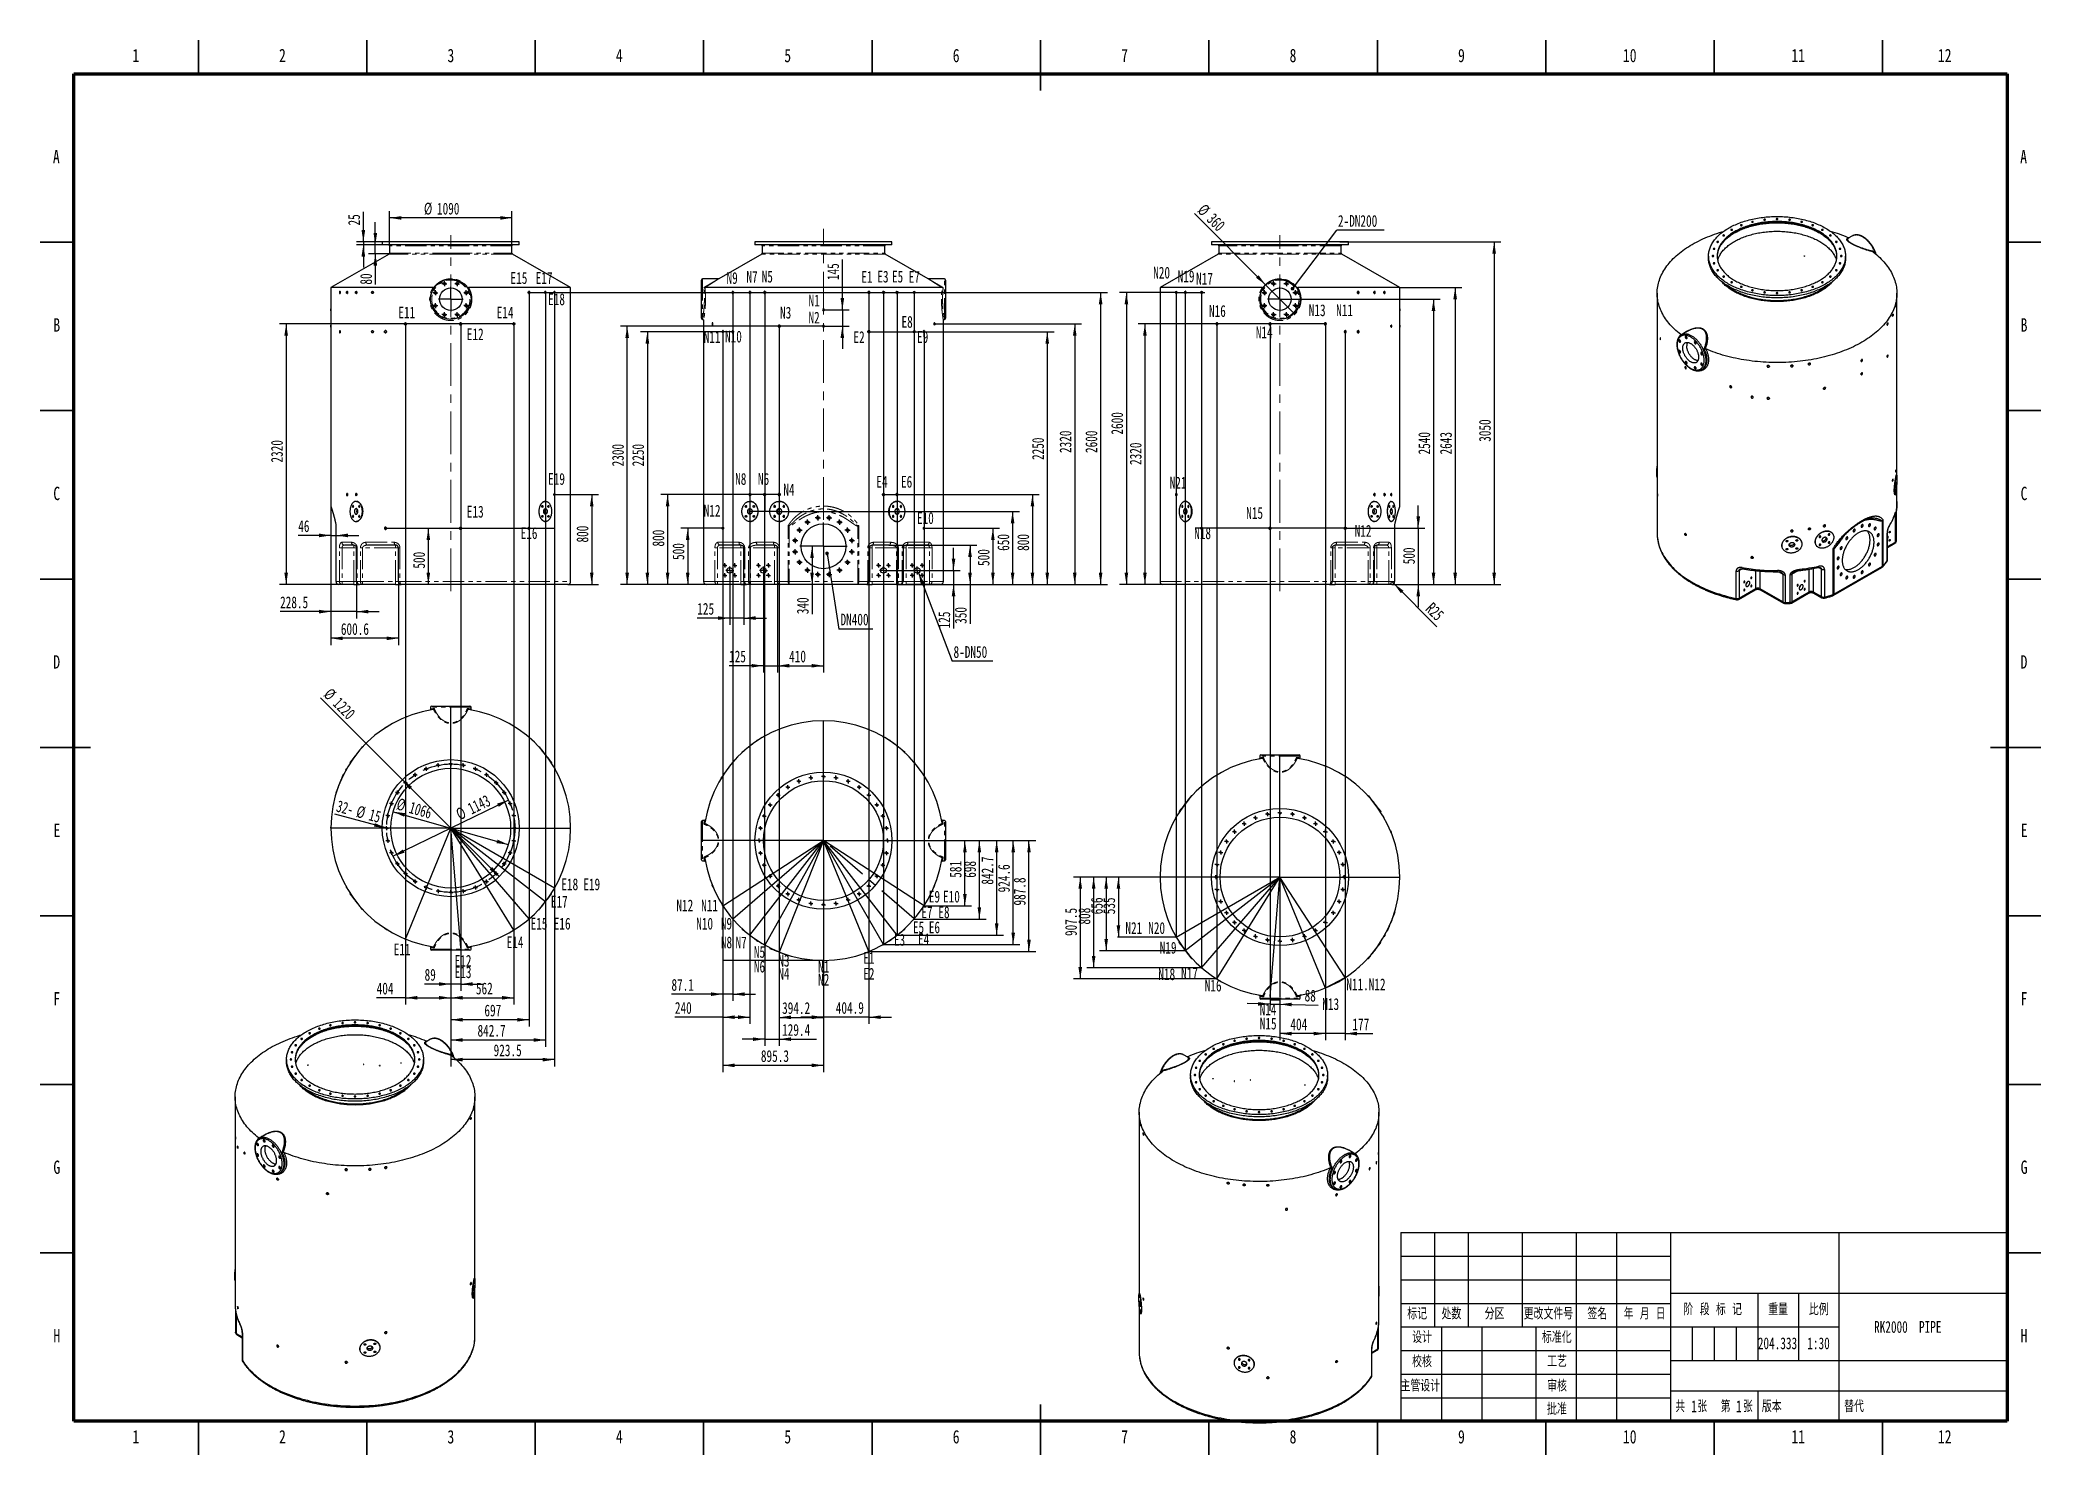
# Model space of a CAD drawing. Header units: millimetres. Extents: x 0 to 594, y 0 to 420.
import ezdxf

# ---------------------------------------------------------------- set-up
doc = ezdxf.new("R2010")
doc.units = ezdxf.units.MM
doc.header["$PDSIZE"] = -1
doc.linetypes.add('CENTERX2', pattern=[20.32, 12.7, -2.54, 2.54, -2.54])
doc.linetypes.add('PHANTOM', pattern=[12.7, 6.35, -1.27, 1.27, -1.27, 1.27, -1.27])
for name, color, linetype in [('10', 7, 'Continuous'), ('5', 7, 'Continuous'), ('SLD-0', 7, 'Continuous')]:
    doc.layers.add(name, color=color, linetype=linetype)
doc.styles.add('SLDTEXTSTYLE0', font='TXT', dxfattribs={"width": 0.7})
doc.styles.add('SLDTEXTSTYLE1', font='TXT', dxfattribs={"width": 0.75})
doc.styles.add('SLDTEXTSTYLE2', font='TXT', dxfattribs={"width": 0.7, "bigfont": 'bigfont'})
doc.styles.add('SLDTEXTSTYLE3', font='TXT', dxfattribs={"width": 0.6, "bigfont": 'bigfont'})
doc.styles.add('SLDTEXTSTYLE4', font='TXT', dxfattribs={"width": 0.614286, "bigfont": 'bigfont'})
doc.styles.add('SLDTEXTSTYLE5', font='TXT', dxfattribs={"width": 0.62, "bigfont": 'bigfont'})
doc.dimstyles.new('SLDDIMSTYLE0', dxfattribs={"dimtxt": 3.5, "dimasz": 3.5, "dimexe": 0, "dimexo": 0.0625, "dimgap": 0.875, "dimtad": 2, "dimdec": 1, "dimlfac": 30, "dimrnd": 1e-09, "dimzin": 12, "dimdsep": 46, "dimtxsty": 'SLDTEXTSTYLE0', "dimsah": 1, "dimcen": 0.09, "dimadec": 0, "dimazin": 3, "dimtfac": 1, "dimtdec": 1, "dimtofl": 0, "dimtmove": 0, "dimatfit": 3, "dimfxl": 0, "dimfrac": 2, "dimtolj": 1, "dimtzin": 12, "dimarcsym": 0})
doc.dimstyles.new('SLDDIMSTYLE1', dxfattribs={"dimtxt": 3.5, "dimasz": 3.5, "dimexe": 0, "dimexo": 0.0625, "dimgap": 0.875, "dimtad": 2, "dimdec": 1, "dimlfac": 30, "dimrnd": 1e-09, "dimzin": 12, "dimdsep": 46, "dimtxsty": 'SLDTEXTSTYLE0', "dimsah": 1, "dimcen": 0.09, "dimadec": 0, "dimazin": 3, "dimtfac": 1, "dimtdec": 1, "dimtmove": 0, "dimatfit": 0, "dimfxl": 0, "dimfrac": 2, "dimtolj": 1, "dimtzin": 12, "dimarcsym": 0})
doc.dimstyles.new('SLDDIMSTYLE10', dxfattribs={"dimtxt": 3.5, "dimasz": 3.5, "dimexe": 0, "dimexo": 0.0625, "dimgap": 0.875, "dimtad": 2, "dimdec": 1, "dimlfac": 30, "dimrnd": 1e-09, "dimzin": 12, "dimdsep": 46, "dimtxsty": 'SLDTEXTSTYLE0', "dimsah": 1, "dimcen": 0, "dimadec": 0, "dimazin": 3, "dimtfac": 1, "dimtdec": 1, "dimtmove": 0, "dimatfit": 3, "dimfxl": 0, "dimfrac": 2, "dimtolj": 1, "dimtzin": 12, "dimarcsym": 0})
doc.dimstyles.new('SLDDIMSTYLE11', dxfattribs={"dimtxt": 3.5, "dimasz": 3.5, "dimexe": 0, "dimexo": 0.0625, "dimgap": 0.875, "dimtad": 2, "dimdec": 1, "dimlfac": 30, "dimrnd": 1e-09, "dimzin": 12, "dimdsep": 46, "dimtxsty": 'SLDTEXTSTYLE0', "dimsah": 1, "dimcen": 0, "dimadec": 0, "dimazin": 3, "dimtfac": 1, "dimtdec": 1, "dimtmove": 0, "dimatfit": 3, "dimfxl": 0, "dimfrac": 2, "dimtolj": 1, "dimtzin": 12, "dimarcsym": 0})
doc.dimstyles.new('SLDDIMSTYLE12', dxfattribs={"dimtxt": 3.5, "dimasz": 3.5, "dimexe": 0, "dimexo": 0.0625, "dimgap": 0.875, "dimtad": 2, "dimdec": 1, "dimlfac": 30, "dimrnd": 1e-09, "dimzin": 12, "dimdsep": 46, "dimtxsty": 'SLDTEXTSTYLE0', "dimblk1": 'NONE', "dimsah": 1, "dimcen": 0, "dimadec": 0, "dimazin": 3, "dimtfac": 1, "dimtdec": 1, "dimtmove": 0, "dimatfit": 3, "dimldrblk": 'NONE', "dimfxl": 0, "dimfrac": 2, "dimtolj": 1, "dimtzin": 12, "dimarcsym": 0})
doc.dimstyles.new('SLDDIMSTYLE2', dxfattribs={"dimtxt": 0.18, "dimasz": 1.076923, "dimexe": 0, "dimexo": 0.0625, "dimgap": 0, "dimtad": 0, "dimtih": 1, "dimtoh": 1, "dimdec": 0, "dimrnd": 1e-09, "dimzin": 0, "dimdsep": 46, "dimtxsty": 'Standard', "dimblk1": 'DOT', "dimblk2": 'DOT', "dimsah": 1, "dimcen": 0.09, "dimadec": 0, "dimazin": 0, "dimtfac": 1.076923, "dimtdec": 0, "dimtofl": 0, "dimtmove": 0, "dimatfit": 3, "dimldrblk": 'DOT', "dimfxl": 0, "dimfrac": 2, "dimtolj": 1, "dimtzin": 0, "dimarcsym": 0})
doc.dimstyles.new('SLDDIMSTYLE3', dxfattribs={"dimtxt": 0.18, "dimasz": 3.5, "dimexe": 0, "dimexo": 0.0625, "dimgap": 0, "dimtad": 0, "dimtih": 1, "dimtoh": 1, "dimdec": 0, "dimrnd": 1e-09, "dimzin": 0, "dimdsep": 46, "dimtxsty": 'Standard', "dimsah": 1, "dimcen": 0.09, "dimadec": 0, "dimazin": 0, "dimtfac": 3.5, "dimtdec": 0, "dimtofl": 0, "dimtmove": 0, "dimatfit": 3, "dimfxl": 0, "dimfrac": 2, "dimtolj": 1, "dimtzin": 0, "dimarcsym": 0})
doc.dimstyles.new('SLDDIMSTYLE4', dxfattribs={"dimtxt": 3.5, "dimasz": 3.5, "dimexe": 0, "dimexo": 0.0625, "dimgap": 0.875, "dimtad": 2, "dimdec": 0, "dimlfac": 30, "dimrnd": 1e-09, "dimzin": 12, "dimdsep": 46, "dimtxsty": 'SLDTEXTSTYLE0', "dimsah": 1, "dimcen": 0.09, "dimadec": 0, "dimazin": 3, "dimtfac": 1, "dimtdec": 0, "dimtmove": 0, "dimatfit": 0, "dimfxl": 0, "dimfrac": 2, "dimtolj": 1, "dimtzin": 12, "dimarcsym": 0})
doc.dimstyles.new('SLDDIMSTYLE5', dxfattribs={"dimtxt": 3.5, "dimasz": 3.5, "dimexe": 0, "dimexo": 0.0625, "dimgap": 0.875, "dimtad": 2, "dimdec": 0, "dimlfac": 30, "dimrnd": 1e-09, "dimzin": 12, "dimdsep": 46, "dimtxsty": 'SLDTEXTSTYLE0', "dimsah": 1, "dimcen": 0.09, "dimadec": 0, "dimazin": 3, "dimtfac": 1, "dimtdec": 0, "dimtofl": 0, "dimtmove": 0, "dimatfit": 3, "dimfxl": 0, "dimfrac": 2, "dimtolj": 1, "dimtzin": 12, "dimarcsym": 0})
doc.dimstyles.new('SLDDIMSTYLE6', dxfattribs={"dimtxt": 3.5, "dimasz": 3.5, "dimexe": 0, "dimexo": 0.0625, "dimgap": 0.875, "dimtad": 2, "dimdec": 0, "dimlfac": 30, "dimrnd": 1e-09, "dimzin": 12, "dimdsep": 46, "dimtxsty": 'SLDTEXTSTYLE0', "dimsah": 1, "dimcen": 0.09, "dimadec": 0, "dimazin": 3, "dimtfac": 1, "dimtofl": 0, "dimtmove": 0, "dimatfit": 3, "dimfxl": 0, "dimfrac": 2, "dimtolj": 1, "dimtzin": 12, "dimarcsym": 0})
doc.dimstyles.new('SLDDIMSTYLE7', dxfattribs={"dimtxt": 3.5, "dimasz": 3.5, "dimexe": 0, "dimexo": 0.0625, "dimgap": 0.875, "dimtad": 2, "dimdec": 1, "dimlfac": 30, "dimrnd": 1e-09, "dimzin": 12, "dimdsep": 46, "dimtxsty": 'SLDTEXTSTYLE0', "dimblk1": 'NONE', "dimsah": 1, "dimcen": 0, "dimadec": 0, "dimazin": 3, "dimtfac": 1, "dimtdec": 1, "dimtmove": 0, "dimatfit": 3, "dimldrblk": 'NONE', "dimfxl": 0, "dimfrac": 2, "dimtolj": 1, "dimtzin": 12, "dimarcsym": 0})
doc.dimstyles.new('SLDDIMSTYLE8', dxfattribs={"dimtxt": 3.5, "dimasz": 3.5, "dimexe": 0, "dimexo": 0.0625, "dimgap": 0.875, "dimtad": 2, "dimdec": 1, "dimlfac": 30, "dimrnd": 1e-09, "dimzin": 12, "dimdsep": 46, "dimtxsty": 'SLDTEXTSTYLE0', "dimsah": 1, "dimcen": 0, "dimadec": 0, "dimazin": 3, "dimtfac": 1, "dimtdec": 1, "dimtofl": 0, "dimtmove": 0, "dimatfit": 3, "dimfxl": 0, "dimfrac": 2, "dimtolj": 1, "dimtzin": 12, "dimarcsym": 0})
doc.dimstyles.new('SLDDIMSTYLE9', dxfattribs={"dimtxt": 3.5, "dimasz": 3.5, "dimexe": 0, "dimexo": 0.0625, "dimgap": 0.875, "dimtad": 2, "dimdec": 0, "dimlfac": 30, "dimrnd": 1e-09, "dimzin": 12, "dimdsep": 46, "dimtxsty": 'SLDTEXTSTYLE0', "dimsah": 1, "dimcen": 0.09, "dimadec": 0, "dimazin": 3, "dimtfac": 1, "dimtmove": 0, "dimatfit": 0, "dimfxl": 0, "dimfrac": 2, "dimtolj": 1, "dimtzin": 12, "dimarcsym": 0})

msp = doc.modelspace()

# ---------------------------------------------------------------- texts
at = {"color": 7, "linetype": 'Continuous', "lineweight": 0, "attachment_point": 2, "style": 'SLDTEXTSTYLE1'}
for s, insert, char_height in [('1', (28.46, 417.3979), 3.9687), ('2', (71.96, 417.3979), 3.9687), ('3', (121.96, 417.3979), 3.9687), ('4', (171.96, 417.3979), 3.9687), ('5', (221.96, 417.3979), 3.9687), ('6', (271.96, 417.3979), 3.9687), ('7', (321.96, 417.3979), 3.9687), ('8', (371.96, 417.3979), 3.9687), ('9', (421.96, 417.3979), 3.9687), ('10', (471.9201, 417.3979), 3.96875), ('11', (521.9201, 417.3979), 3.96875), ('12', (565.4201, 417.3979), 3.96875), ('A', (4.8397, 387.3979), 3.9687), ('A', (588.8397, 387.3979), 3.9687), ('B', (4.9706, 337.3979), 3.9687), ('B', (588.9706, 337.3979), 3.9687), ('C', (4.9587, 287.3979), 3.9687), ('C', (588.9587, 287.3979), 3.9687), ('D', (4.9527, 237.3979), 3.9687), ('D', (588.9527, 237.3979), 3.9687), ('E', (5.0078, 187.3979), 3.9687), ('E', (589.0078, 187.3979), 3.9687), ('F', (4.9577, 137.3979), 3.9687), ('F', (588.9577, 137.3979), 3.9687), ('G', (4.9867, 87.3979), 3.9687), ('G', (588.9867, 87.3979), 3.9687), ('H', (4.9904, 37.3979), 3.9687), ('H', (588.9904, 37.3979), 3.9687), ('1', (28.46, 7.3979), 3.9687), ('2', (71.96, 7.3979), 3.9687), ('3', (121.96, 7.3979), 3.9687), ('4', (171.96, 7.3979), 3.9687), ('5', (221.96, 7.3979), 3.9687), ('6', (271.96, 7.3979), 3.9687), ('7', (321.96, 7.3979), 3.9687), ('8', (371.96, 7.3979), 3.9687), ('9', (421.96, 7.3979), 3.9687), ('10', (471.9201, 7.3979), 3.96875), ('11', (521.9201, 7.3979), 3.96875), ('12', (565.4201, 7.3979), 3.96875)]:
    msp.add_mtext(s, dxfattribs=dict(at, insert=insert, char_height=char_height))
at = {"layer": '10', "char_height": 3.5}
for s, insert, attachment_point, style in [('E15', (139.6621, 351.1083), 1, 'SLDTEXTSTYLE0'), ('E17', (147.1351, 351.1083), 1, 'SLDTEXTSTYLE0'), ('N9', (203.8052, 351.1083), 1, 'SLDTEXTSTYLE0'), ('N7', (209.7064, 351.4431), 1, 'SLDTEXTSTYLE0'), ('N5', (214.2244, 351.5275), 1, 'SLDTEXTSTYLE0'), ('E1', (243.7965, 351.4431), 1, 'SLDTEXTSTYLE0'), ('E3', (248.5627, 351.5275), 1, 'SLDTEXTSTYLE0'), ('E5', (252.9034, 351.5275), 1, 'SLDTEXTSTYLE0'), ('E7', (257.8811, 351.4431), 1, 'SLDTEXTSTYLE0'), ('N20', (330.4577, 352.7032), 1, 'SLDTEXTSTYLE0'), ('N19', (337.7156, 351.5968), 1, 'SLDTEXTSTYLE0'), ('N17', (343.1939, 350.9055), 1, 'SLDTEXTSTYLE0'), ('E18', (150.8309, 344.8032), 1, 'SLDTEXTSTYLE0'), ('E11', (106.3861, 340.8834), 1, 'SLDTEXTSTYLE0'), ('E14', (135.5675, 340.8834), 1, 'SLDTEXTSTYLE0'), ('N3', (219.6821, 340.8276), 1, 'SLDTEXTSTYLE0'), ('N1', (228.1272, 344.4105), 1, 'SLDTEXTSTYLE0'), ('N2', (228.1272, 339.3607), 1, 'SLDTEXTSTYLE0'), ('N16', (347.0134, 341.3289), 1, 'SLDTEXTSTYLE0'), ('N13', (376.6337, 341.5503), 1, 'SLDTEXTSTYLE0'), ('N11', (384.767, 341.5503), 1, 'SLDTEXTSTYLE0'), ('E12', (126.6992, 334.4211), 1, 'SLDTEXTSTYLE0'), ('N11', (197.0139, 333.5866), 1, 'SLDTEXTSTYLE0'), ('N10', (203.3428, 333.7309), 1, 'SLDTEXTSTYLE0'), ('E2', (241.473, 333.558), 1, 'SLDTEXTSTYLE0'), ('E8', (255.7432, 338.1022), 1, 'SLDTEXTSTYLE0'), ('E9', (260.3514, 333.5866), 1, 'SLDTEXTSTYLE0'), ('N14', (360.9146, 334.9822), 1, 'SLDTEXTSTYLE0'), ('E19', (150.8309, 291.4696), 1, 'SLDTEXTSTYLE0'), ('N8', (206.3538, 291.4696), 1, 'SLDTEXTSTYLE0'), ('N6', (213.1131, 291.4696), 1, 'SLDTEXTSTYLE0'), ('N4', (220.6542, 288.2803), 1, 'SLDTEXTSTYLE0'), ('E4', (248.2807, 290.627), 1, 'SLDTEXTSTYLE0'), ('E6', (255.5834, 290.627), 1, 'SLDTEXTSTYLE0'), ('N21', (335.3438, 290.368), 1, 'SLDTEXTSTYLE0'), ('E13', (126.6992, 281.755), 1, 'SLDTEXTSTYLE0'), ('N12', (197.0139, 282.0532), 1, 'SLDTEXTSTYLE0'), ('E10', (260.3251, 279.8487), 1, 'SLDTEXTSTYLE0'), ('N15', (358.0518, 281.3658), 1, 'SLDTEXTSTYLE0'), ('E16', (142.6642, 275.3774), 1, 'SLDTEXTSTYLE0'), ('N18', (342.6165, 275.3595), 1, 'SLDTEXTSTYLE0'), ('N12', (390.2675, 276.0606), 1, 'SLDTEXTSTYLE0'), ('E18', (154.7543, 171.147), 1, 'SLDTEXTSTYLE0'), ('E19', (161.2831, 171.147), 1, 'SLDTEXTSTYLE0'), ('E9', (263.8485, 167.5002), 1, 'SLDTEXTSTYLE0'), ('E10', (268.0596, 167.5002), 1, 'SLDTEXTSTYLE0'), ('E17', (151.6411, 165.9818), 1, 'SLDTEXTSTYLE0'), ('N12', (188.912, 164.86), 1, 'SLDTEXTSTYLE0'), ('N11', (196.2627, 164.86), 1, 'SLDTEXTSTYLE0'), ('E7', (261.6197, 162.8455), 1, 'SLDTEXTSTYLE0'), ('E8', (266.6782, 162.8455), 1, 'SLDTEXTSTYLE0'), ('E15', (145.6161, 159.4696), 1, 'SLDTEXTSTYLE0'), ('E16', (152.5013, 159.4696), 1, 'SLDTEXTSTYLE0'), ('N10', (194.8, 159.4696), 1, 'SLDTEXTSTYLE0'), ('N9', (202.1123, 159.4696), 1, 'SLDTEXTSTYLE0'), ('E3', (253.477, 154.6719), 1, 'SLDTEXTSTYLE0'), ('E5', (259.1174, 158.3741), 1, 'SLDTEXTSTYLE0'), ('E4', (260.6397, 154.8631), 1, 'SLDTEXTSTYLE0'), ('E6', (263.8485, 158.3741), 1, 'SLDTEXTSTYLE0'), ('N21', (322.2034, 158.1658), 1, 'SLDTEXTSTYLE0'), ('N20', (328.9853, 158.1658), 1, 'SLDTEXTSTYLE0'), ('E11', (105.0113, 151.8118), 1, 'SLDTEXTSTYLE0'), ('E14', (138.5083, 153.9377), 1, 'SLDTEXTSTYLE0'), ('N8', (202.1123, 153.8868), 1, 'SLDTEXTSTYLE0'), ('N7', (206.4636, 153.8868), 1, 'SLDTEXTSTYLE0'), ('N5', (211.9132, 151.0667), 1, 'SLDTEXTSTYLE0'), ('E1', (244.3868, 149.2992), 1, 'SLDTEXTSTYLE0'), ('N19', (332.3794, 152.3235), 1, 'SLDTEXTSTYLE0'), ('E12', (123.0807, 148.4394), 1, 'SLDTEXTSTYLE0'), ('E13', (123.0807, 145.0599), 1, 'SLDTEXTSTYLE0'), ('N6', (211.9132, 146.7356), 1, 'SLDTEXTSTYLE0'), ('N4', (219.1509, 144.5859), 1, 'SLDTEXTSTYLE0'), ('N3', (219.1679, 148.4688), 1, 'SLDTEXTSTYLE0'), ('N1', (230.9825, 146.6876), 1, 'SLDTEXTSTYLE0'), ('N2', (230.9825, 142.8194), 1, 'SLDTEXTSTYLE0'), ('E2', (244.3868, 144.5859), 1, 'SLDTEXTSTYLE0'), ('N18', (331.974, 144.4586), 1, 'SLDTEXTSTYLE0'), ('N17', (338.7426, 144.6873), 1, 'SLDTEXTSTYLE0'), ('N16', (345.7504, 141.087), 1, 'SLDTEXTSTYLE0'), ('N11.N12', (387.7687, 141.4394), 1, 'SLDTEXTSTYLE0'), ('N14', (362.0413, 133.9914), 1, 'SLDTEXTSTYLE0'), ('N13', (380.6562, 135.5983), 1, 'SLDTEXTSTYLE0'), ('N15', (362.0849, 129.8089), 1, 'SLDTEXTSTYLE0'), ('标记', (408.8158, 43.7166), 2, 'SLDTEXTSTYLE2'), ('处\\M+19094', (418.987, 43.7166), 2, 'SLDTEXTSTYLE2'), ('\\M+195AA\\M+18BE6', (431.7845, 43.7166), 2, 'SLDTEXTSTYLE2'), ('\\M+18D58\\M+189FC\\M+195B6\\M+18C8F\\M+18D86', (447.783, 43.7166), 2, 'SLDTEXTSTYLE2'), ('签\\M+196BC', (462.2896, 43.7166), 2, 'SLDTEXTSTYLE2'), ('\\M+1944E \\M+18C8E \\M+193FA', (476.3413, 43.7166), 2, 'SLDTEXTSTYLE5'), ('阶 \\M+19269 标 记', (496.5492, 44.9941), 2, 'SLDTEXTSTYLE4'), ('\\M+18F64\\M+197CA', (515.9486, 44.9941), 2, 'SLDTEXTSTYLE2'), ('\\M+194E4\\M+197E1', (528.0347, 44.9941), 2, 'SLDTEXTSTYLE2'), ('设计', (410.2573, 36.7343), 2, 'SLDTEXTSTYLE2'), ('标\\M+18F79\\M+189BB', (450.2651, 36.7343), 2, 'SLDTEXTSTYLE2'), ('RK2000  PIPE', (544.4558, 39.7593), 1, 'SLDTEXTSTYLE0'), ('\\M+18D5A\\M+18A6A', (410.246, 29.5561), 2, 'SLDTEXTSTYLE2'), ('\\M+18D48艺', (450.3292, 29.5985), 2, 'SLDTEXTSTYLE2'), ('204.333', (515.786, 34.9049), 2, 'SLDTEXTSTYLE0'), ('1:30', (527.9712, 34.9049), 2, 'SLDTEXTSTYLE0'), ('\\M+18EE5\\M+18AC7设计', (409.7584, 22.3301), 2, 'SLDTEXTSTYLE2'), ('审\\M+18A6A', (450.3283, 22.3301), 2, 'SLDTEXTSTYLE2'), ('\\M+194E1\\M+18F79', (450.3183, 15.4411), 2, 'SLDTEXTSTYLE2'), ('\\M+18BA4  张', (490.177, 16.201), 2, 'SLDTEXTSTYLE3'), ('1', (490.1423, 16.201), 1, 'SLDTEXTSTYLE0'), ('\\M+191E6  张', (503.6951, 16.201), 2, 'SLDTEXTSTYLE3'), ('1', (503.4795, 16.201), 1, 'SLDTEXTSTYLE0'), ('\\M+194C5\\M+1967B', (514.0745, 16.201), 2, 'SLDTEXTSTYLE2')]:
    msp.add_mtext(s, dxfattribs=dict(at, insert=insert, attachment_point=attachment_point, style=style))
at = {"layer": 'SLD-0', "insert": (535.5609, 16.201), "char_height": 3.5, "attachment_point": 1, "style": 'SLDTEXTSTYLE2'}
msp.add_mtext('\\M+191D6\\M+191E3', dxfattribs=at)

# ---------------------------------------------------------------- blocks, each defined once
blk = doc.blocks.new('_D')
at = {"layer": '10'}
for p, q in [((273.04, 345.07), (316.85, 345.07)), ((314.85, 345.07), (314.85, 258.41)), ((264.05, 258.41), (316.85, 258.41))]:
    blk.add_line(p, q, dxfattribs=at)
for points in [[(314.85, 345.07), (314.31, 341.57), (315.39, 341.57)], [(314.85, 258.41), (315.39, 261.91), (314.31, 261.91)]]:
    blk.add_solid(points, dxfattribs=at)
at = {"layer": '10', "insert": (310.34, 297.41), "char_height": 3.5, "attachment_point": 1, "rotation": 90, "style": 'SLDTEXTSTYLE0'}
blk.add_mtext('2600', dxfattribs=at)
blk = doc.blocks.new('_D_1')
at = {"layer": '10'}
for p, q in [((219.43, 280.07), (290.72, 280.07)), ((288.72, 280.07), (288.72, 258.41)), ((267.33, 258.41), (290.72, 258.41))]:
    blk.add_line(p, q, dxfattribs=at)
for points in [[(288.72, 280.07), (288.18, 276.57), (289.26, 276.57)], [(288.72, 258.41), (289.26, 261.91), (288.18, 261.91)]]:
    blk.add_solid(points, dxfattribs=at)
at = {"layer": '10', "insert": (284.21, 268.37), "char_height": 3.5, "attachment_point": 1, "rotation": 90, "style": 'SLDTEXTSTYLE0'}
blk.add_mtext('650', dxfattribs=at)
blk = doc.blocks.new('_D_2')
at = {"layer": '10'}
for p, q in [((202.71, 333.41), (178.3, 333.41)), ((180.3, 333.41), (180.3, 258.41)), ((197.83, 258.41), (178.3, 258.41))]:
    blk.add_line(p, q, dxfattribs=at)
for points in [[(180.3, 333.41), (179.76, 329.91), (180.84, 329.91)], [(180.3, 258.41), (180.84, 261.91), (179.76, 261.91)]]:
    blk.add_solid(points, dxfattribs=at)
at = {"layer": '10', "insert": (175.79, 293.45), "char_height": 3.5, "attachment_point": 1, "rotation": 90, "style": 'SLDTEXTSTYLE0'}
blk.add_mtext('2250', dxfattribs=at)
blk = doc.blocks.new('_D_3')
at = {"layer": '10'}
for p, q in [((202.39, 275.07), (190.27, 275.07)), ((192.27, 275.07), (192.27, 258.41)), ((197.83, 258.41), (190.27, 258.41))]:
    blk.add_line(p, q, dxfattribs=at)
for points in [[(192.27, 275.07), (191.73, 271.57), (192.81, 271.57)], [(192.27, 258.41), (192.81, 261.91), (191.73, 261.91)]]:
    blk.add_solid(points, dxfattribs=at)
at = {"layer": '10', "insert": (187.76, 265.66), "char_height": 3.5, "attachment_point": 1, "rotation": 90, "style": 'SLDTEXTSTYLE0'}
blk.add_mtext('500', dxfattribs=at)
blk = doc.blocks.new('_D_4')
at = {"layer": '10'}
for p, q in [((255.75, 285.07), (296.62, 285.07)), ((294.62, 285.07), (294.62, 258.41)), ((264.05, 258.41), (296.62, 258.41))]:
    blk.add_line(p, q, dxfattribs=at)
for points in [[(294.62, 285.07), (294.08, 281.57), (295.16, 281.57)], [(294.62, 258.41), (295.16, 261.91), (294.08, 261.91)]]:
    blk.add_solid(points, dxfattribs=at)
at = {"layer": '10', "insert": (290.11, 268.37), "char_height": 3.5, "attachment_point": 1, "rotation": 90, "style": 'SLDTEXTSTYLE0'}
blk.add_mtext('800', dxfattribs=at)
blk = doc.blocks.new('_D_5')
at = {"layer": '10'}
for p, q in [((269.44, 333.41), (301.01, 333.41)), ((299.01, 333.41), (299.01, 258.41)), ((254.29, 258.41), (301.01, 258.41))]:
    blk.add_line(p, q, dxfattribs=at)
for points in [[(299.01, 333.41), (298.47, 329.91), (299.55, 329.91)], [(299.01, 258.41), (299.55, 261.91), (298.47, 261.91)]]:
    blk.add_solid(points, dxfattribs=at)
at = {"layer": '10', "insert": (294.5, 295.34), "char_height": 3.5, "attachment_point": 1, "rotation": 90, "style": 'SLDTEXTSTYLE0'}
blk.add_mtext('2250', dxfattribs=at)
blk = doc.blocks.new('_D_6')
at = {"layer": '10'}
for p, q in [((267.64, 335.74), (309.17, 335.74)), ((307.17, 335.74), (307.17, 258.41)), ((264.05, 258.41), (309.17, 258.41))]:
    blk.add_line(p, q, dxfattribs=at)
for points in [[(307.17, 335.74), (306.63, 332.24), (307.71, 332.24)], [(307.17, 258.41), (307.71, 261.91), (306.63, 261.91)]]:
    blk.add_solid(points, dxfattribs=at)
at = {"layer": '10', "insert": (302.66, 297.41), "char_height": 3.5, "attachment_point": 1, "rotation": 90, "style": 'SLDTEXTSTYLE0'}
blk.add_mtext('2320', dxfattribs=at)
blk = doc.blocks.new('_D_7')
at = {"layer": '10'}
for p, q in [((263.03, 275.07), (284.87, 275.07)), ((282.87, 275.07), (282.87, 258.41)), ((267.33, 258.41), (284.87, 258.41))]:
    blk.add_line(p, q, dxfattribs=at)
for points in [[(282.87, 275.07), (282.33, 271.57), (283.4, 271.57)], [(282.87, 258.41), (283.4, 261.91), (282.33, 261.91)]]:
    blk.add_solid(points, dxfattribs=at)
at = {"layer": '10', "insert": (278.35, 263.88), "char_height": 3.5, "attachment_point": 1, "rotation": 90, "style": 'SLDTEXTSTYLE0'}
blk.add_mtext('500', dxfattribs=at)
blk = doc.blocks.new('_D_8')
at = {"layer": '10'}
for p, q in [((232.58, 182.36), (232.58, 127.95)), ((246.07, 149.43), (246.07, 127.95)), ((232.58, 129.95), (225.84, 129.95)), ((246.07, 129.95), (232.58, 129.95)), ((246.07, 129.95), (252.8, 129.95))]:
    blk.add_line(p, q, dxfattribs=at)
for points in [[(232.58, 129.95), (229.08, 130.49), (229.08, 129.41)], [(246.07, 129.95), (249.57, 129.41), (249.57, 130.49)]]:
    blk.add_solid(points, dxfattribs=at)
at = {"layer": '10', "insert": (236.23, 134.46), "char_height": 3.5, "attachment_point": 1, "style": 'SLDTEXTSTYLE0'}
blk.add_mtext('404.9', dxfattribs=at)
blk = doc.blocks.new('_D_9')
at = {"layer": '10'}
for p, q in [((202.73, 146.78), (202.73, 127.95)), ((210.73, 146.78), (210.73, 127.95)), ((202.73, 129.95), (188.47, 129.95)), ((202.73, 129.95), (210.73, 129.95))]:
    blk.add_line(p, q, dxfattribs=at)
for points in [[(202.73, 129.95), (206.23, 129.41), (206.23, 130.49)], [(210.73, 129.95), (207.23, 130.49), (207.23, 129.41)]]:
    blk.add_solid(points, dxfattribs=at)
at = {"layer": '10', "insert": (188.47, 134.46), "char_height": 3.5, "attachment_point": 1, "style": 'SLDTEXTSTYLE0'}
blk.add_mtext('240', dxfattribs=at)
blk = doc.blocks.new('_D_10')
at = {"layer": '10'}
for p, q in [((202.73, 146.78), (202.73, 134.78)), ((205.64, 146.78), (205.64, 134.78)), ((202.73, 136.78), (187.45, 136.78)), ((205.64, 136.78), (202.73, 136.78)), ((205.64, 136.78), (212.37, 136.78))]:
    blk.add_line(p, q, dxfattribs=at)
for points in [[(202.73, 136.78), (199.23, 137.32), (199.23, 136.25)], [(205.64, 136.78), (209.14, 136.25), (209.14, 137.32)]]:
    blk.add_solid(points, dxfattribs=at)
at = {"layer": '10', "insert": (187.45, 141.3), "char_height": 3.5, "attachment_point": 1, "style": 'SLDTEXTSTYLE0'}
blk.add_mtext('87.1', dxfattribs=at)
blk = doc.blocks.new('_D_11')
at = {"layer": '10'}
for p, q in [((232.58, 269.74), (227.19, 269.74)), ((229.19, 269.74), (229.19, 258.41)), ((229.19, 258.41), (229.19, 249.57))]:
    blk.add_line(p, q, dxfattribs=at)
for points in [[(229.19, 269.74), (228.65, 266.24), (229.72, 266.24)], [(229.19, 258.41), (229.72, 261.91), (228.65, 261.91)]]:
    blk.add_solid(points, dxfattribs=at)
at = {"layer": '10', "insert": (224.67, 249.57), "char_height": 3.5, "attachment_point": 1, "rotation": 90, "style": 'SLDTEXTSTYLE0'}
blk.add_mtext('340', dxfattribs=at)
blk = doc.blocks.new('_D_12')
at = {"layer": '10'}
for p, q in [((252.02, 270.07), (278.08, 270.07)), ((276.08, 270.07), (276.08, 258.41)), ((254.29, 258.41), (278.08, 258.41)), ((276.08, 258.41), (276.08, 246.7))]:
    blk.add_line(p, q, dxfattribs=at)
for points in [[(276.08, 270.07), (275.54, 266.57), (276.62, 266.57)], [(276.08, 258.41), (276.62, 261.91), (275.54, 261.91)]]:
    blk.add_solid(points, dxfattribs=at)
at = {"layer": '10', "insert": (271.57, 246.7), "char_height": 3.5, "attachment_point": 1, "rotation": 90, "style": 'SLDTEXTSTYLE0'}
blk.add_mtext('350', dxfattribs=at)
blk = doc.blocks.new('_D_13')
at = {"layer": '10'}
for p, q in [((271.18, 262.57), (271.18, 269.3)), ((250.41, 262.57), (273.18, 262.57)), ((271.18, 262.57), (271.18, 258.41)), ((254.29, 258.41), (273.18, 258.41)), ((271.18, 258.41), (271.18, 245.35))]:
    blk.add_line(p, q, dxfattribs=at)
for points in [[(271.18, 262.57), (271.72, 266.07), (270.65, 266.07)], [(271.18, 258.41), (270.65, 254.91), (271.72, 254.91)]]:
    blk.add_solid(points, dxfattribs=at)
at = {"layer": '10', "insert": (266.67, 245.35), "char_height": 3.5, "attachment_point": 1, "rotation": 90, "style": 'SLDTEXTSTYLE0'}
blk.add_mtext('125', dxfattribs=at)
blk = doc.blocks.new('_D_14')
at = {"layer": '10'}
for p, q in [((214.74, 262.57), (214.74, 232.27)), ((218.91, 259.24), (218.91, 232.27)), ((214.74, 234.27), (204.55, 234.27)), ((214.74, 234.27), (218.91, 234.27)), ((218.91, 234.27), (225.64, 234.27))]:
    blk.add_line(p, q, dxfattribs=at)
for points in [[(214.74, 234.27), (211.24, 234.8), (211.24, 233.73)], [(218.91, 234.27), (222.41, 233.73), (222.41, 234.8)]]:
    blk.add_solid(points, dxfattribs=at)
at = {"layer": '10', "insert": (204.55, 238.78), "char_height": 3.5, "attachment_point": 1, "style": 'SLDTEXTSTYLE0'}
blk.add_mtext('125', dxfattribs=at)
blk = doc.blocks.new('_D_15')
at = {"layer": '10'}
for p, q in [((204.74, 262.57), (204.74, 246.41)), ((208.91, 259.24), (208.91, 246.41)), ((204.74, 248.41), (195.11, 248.41)), ((208.91, 248.41), (204.74, 248.41)), ((208.91, 248.41), (215.64, 248.41))]:
    blk.add_line(p, q, dxfattribs=at)
for points in [[(204.74, 248.41), (201.24, 248.95), (201.24, 247.87)], [(208.91, 248.41), (212.41, 247.87), (212.41, 248.95)]]:
    blk.add_solid(points, dxfattribs=at)
at = {"layer": '10', "insert": (195.11, 252.92), "char_height": 3.5, "attachment_point": 1, "style": 'SLDTEXTSTYLE0'}
blk.add_mtext('125', dxfattribs=at)
blk = doc.blocks.new('_D_16')
at = {"layer": '10'}
for p, q in [((238.18, 339.91), (238.18, 354.84)), ((232.58, 339.91), (240.18, 339.91)), ((238.18, 339.91), (238.18, 335.07)), ((232.58, 335.07), (240.18, 335.07)), ((238.18, 335.07), (238.18, 328.34))]:
    blk.add_line(p, q, dxfattribs=at)
for points in [[(238.18, 339.91), (238.72, 343.41), (237.64, 343.41)], [(238.18, 335.07), (237.64, 331.57), (238.72, 331.57)]]:
    blk.add_solid(points, dxfattribs=at)
at = {"layer": '10', "insert": (233.67, 348.73), "char_height": 3.5, "attachment_point": 1, "rotation": 90, "style": 'SLDTEXTSTYLE0'}
blk.add_mtext('145', dxfattribs=at)
blk = doc.blocks.new('_D_17')
at = {"layer": '10'}
for p, q in [((232.58, 335.07), (172.3, 335.07)), ((174.3, 258.41), (174.3, 335.07)), ((222.37, 258.41), (172.3, 258.41))]:
    blk.add_line(p, q, dxfattribs=at)
for points in [[(174.3, 335.07), (173.76, 331.57), (174.84, 331.57)], [(174.3, 258.41), (174.84, 261.91), (173.76, 261.91)]]:
    blk.add_solid(points, dxfattribs=at)
at = {"layer": '10', "insert": (169.79, 293.45), "char_height": 3.5, "attachment_point": 1, "rotation": 90, "style": 'SLDTEXTSTYLE0'}
blk.add_mtext('2300', dxfattribs=at)
blk = doc.blocks.new('_D_18')
at = {"layer": '10'}
for p, q in [((219.43, 285.07), (184.3, 285.07)), ((186.3, 285.07), (186.3, 258.41)), ((222.37, 258.41), (184.3, 258.41))]:
    blk.add_line(p, q, dxfattribs=at)
for points in [[(186.3, 285.07), (185.76, 281.57), (186.84, 281.57)], [(186.3, 258.41), (186.84, 261.91), (185.76, 261.91)]]:
    blk.add_solid(points, dxfattribs=at)
at = {"layer": '10', "insert": (181.79, 269.65), "char_height": 3.5, "attachment_point": 1, "rotation": 90, "style": 'SLDTEXTSTYLE0'}
blk.add_mtext('800', dxfattribs=at)
blk = doc.blocks.new('_D_19')
at = {"layer": '10'}
for p, q in [((232.58, 262.72), (232.58, 232.27)), ((218.91, 259.24), (218.91, 232.27)), ((218.91, 234.27), (232.58, 234.27))]:
    blk.add_line(p, q, dxfattribs=at)
for points in [[(218.91, 234.27), (222.41, 233.73), (222.41, 234.8)], [(232.58, 234.27), (229.08, 234.8), (229.08, 233.73)]]:
    blk.add_solid(points, dxfattribs=at)
at = {"layer": '10', "insert": (222.38, 238.78), "char_height": 3.5, "attachment_point": 1, "style": 'SLDTEXTSTYLE0'}
blk.add_mtext('410', dxfattribs=at)
blk = doc.blocks.new('SW_NOTE_0')
at = {"layer": '10', "color": 0}
blk.add_line((10.04, 0), (0, 0), dxfattribs=at)
at = {"layer": '10', "color": 0, "insert": (0.48, 4.6), "char_height": 3.5, "attachment_point": 1, "style": 'SLDTEXTSTYLE0'}
blk.add_mtext('DN400', dxfattribs=at)
blk = doc.blocks.new('_DOT')
at = {"color": 0, "linetype": 'ByBlock', "lineweight": -2}
blk.add_line((-0.5, 0), (-1, 0), dxfattribs=at)
at = {"color": 0, "linetype": 'ByBlock', "const_width": 0.5}
blk.add_lwpolyline([(-0.25, 0, 1), (0.25, 0, 1)], format="xyb", close=True, dxfattribs=at)
blk = doc.blocks.new('SW_NOTE_1')
at = {"layer": '10', "color": 0}
blk.add_line((12.07, 0), (0, 0), dxfattribs=at)
at = {"layer": '10', "color": 0, "insert": (0.36, 4.52), "char_height": 3.5, "attachment_point": 1, "style": 'SLDTEXTSTYLE0'}
blk.add_mtext('8-DN50', dxfattribs=at)
blk = doc.blocks.new('SW_CENTERMARKSYMBOL_0')
at = {"layer": '10', "color": 0}
for p, q in [((0, 0.17), (0, 7.02)), ((-0.17, 0), (-7.02, 0)), ((0, 0), (-0.08, 0)), ((0, 0), (0, 0.08)), ((0, 0), (0, -0.08)), ((0, 0), (0.08, 0)), ((0.17, 0), (7.02, 0)), ((0, -0.17), (0, -7.02))]:
    blk.add_line(p, q, dxfattribs=at)
blk = doc.blocks.new('SW_CENTERMARKSYMBOL_1')
at = {"layer": '10', "color": 0}
for p, q in [((-0.17, 0), (-0.78, 0)), ((0, 0), (-0.08, 0)), ((0, 0.17), (0, 0.78)), ((0, 0), (0, 0.08)), ((0, 0), (0, -0.08)), ((0, 0), (0.08, 0)), ((0.17, 0), (0.78, 0)), ((0, -0.17), (0, -0.78))]:
    blk.add_line(p, q, dxfattribs=at)
blk = doc.blocks.new('SW_CENTERMARKSYMBOL_2')
at = {"layer": '10', "color": 0}
for p, q in [((-0.17, 0), (-0.78, 0)), ((0, 0), (-0.08, 0)), ((0, 0.17), (0, 0.78)), ((0, 0), (0, 0.08)), ((0, 0), (0, -0.08)), ((0, 0), (0.08, 0)), ((0.17, 0), (0.78, 0)), ((0, -0.17), (0, -0.78))]:
    blk.add_line(p, q, dxfattribs=at)
blk = doc.blocks.new('SW_CENTERMARKSYMBOL_3')
at = {"layer": '10', "color": 0}
for p, q in [((-0.17, 0), (-0.78, 0)), ((0, 0), (-0.08, 0)), ((0, 0.17), (0, 0.78)), ((0, 0), (0, 0.08)), ((0, 0), (0, -0.08)), ((0, 0), (0.08, 0)), ((0.17, 0), (0.78, 0)), ((0, -0.17), (0, -0.78))]:
    blk.add_line(p, q, dxfattribs=at)
blk = doc.blocks.new('SW_CENTERMARKSYMBOL_4')
at = {"layer": '10', "color": 0}
for p, q in [((-0.17, 0), (-0.78, 0)), ((0, 0), (-0.08, 0)), ((0, 0.17), (0, 0.78)), ((0, 0), (0, 0.08)), ((0, 0), (0, -0.08)), ((0, 0), (0.08, 0)), ((0.17, 0), (0.78, 0)), ((0, -0.17), (0, -0.78))]:
    blk.add_line(p, q, dxfattribs=at)
blk = doc.blocks.new('SW_CENTERMARKSYMBOL_5')
at = {"layer": '10', "color": 0}
for p, q in [((-0.17, 0), (-0.78, 0)), ((0, 0), (-0.08, 0)), ((0, 0.17), (0, 0.78)), ((0, 0), (0, 0.08)), ((0, 0), (0, -0.08)), ((0, 0), (0.08, 0)), ((0.17, 0), (0.78, 0)), ((0, -0.17), (0, -0.78))]:
    blk.add_line(p, q, dxfattribs=at)
blk = doc.blocks.new('SW_CENTERMARKSYMBOL_6')
at = {"layer": '10', "color": 0}
for p, q in [((-0.17, 0), (-0.78, 0)), ((0, 0), (-0.08, 0)), ((0, 0.17), (0, 0.78)), ((0, 0), (0, 0.08)), ((0, 0), (0, -0.08)), ((0, 0), (0.08, 0)), ((0.17, 0), (0.78, 0)), ((0, -0.17), (0, -0.78))]:
    blk.add_line(p, q, dxfattribs=at)
blk = doc.blocks.new('SW_CENTERMARKSYMBOL_7')
at = {"layer": '10', "color": 0}
for p, q in [((-0.17, 0), (-0.78, 0)), ((0, 0), (-0.08, 0)), ((0, 0.17), (0, 0.78)), ((0, 0), (0, 0.08)), ((0, 0), (0, -0.08)), ((0, 0), (0.08, 0)), ((0.17, 0), (0.78, 0)), ((0, -0.17), (0, -0.78))]:
    blk.add_line(p, q, dxfattribs=at)
blk = doc.blocks.new('SW_CENTERMARKSYMBOL_8')
at = {"layer": '10', "color": 0}
for p, q in [((-0.17, 0), (-0.78, 0)), ((0, 0), (-0.08, 0)), ((0, 0.17), (0, 0.78)), ((0, 0), (0, 0.08)), ((0, 0), (0, -0.08)), ((0, 0), (0.08, 0)), ((0.17, 0), (0.78, 0)), ((0, -0.17), (0, -0.78))]:
    blk.add_line(p, q, dxfattribs=at)
blk = doc.blocks.new('SW_CENTERMARKSYMBOL_9')
at = {"layer": '10', "color": 0}
for p, q in [((-0.17, 0), (-0.78, 0)), ((0, 0), (-0.08, 0)), ((0, 0.17), (0, 0.78)), ((0, 0), (0, 0.08)), ((0, 0), (0, -0.08)), ((0, 0), (0.08, 0)), ((0.17, 0), (0.78, 0)), ((0, -0.17), (0, -0.78))]:
    blk.add_line(p, q, dxfattribs=at)
blk = doc.blocks.new('SW_CENTERMARKSYMBOL_10')
at = {"layer": '10', "color": 0}
for p, q in [((-0.17, 0), (-0.78, 0)), ((0, 0), (-0.08, 0)), ((0, 0.17), (0, 0.78)), ((0, 0), (0, 0.08)), ((0, 0), (0, -0.08)), ((0, 0), (0.08, 0)), ((0.17, 0), (0.78, 0)), ((0, -0.17), (0, -0.78))]:
    blk.add_line(p, q, dxfattribs=at)
blk = doc.blocks.new('SW_CENTERMARKSYMBOL_11')
at = {"layer": '10', "color": 0}
for p, q in [((-0.17, 0), (-0.78, 0)), ((0, 0), (-0.08, 0)), ((0, 0.17), (0, 0.78)), ((0, 0), (0, 0.08)), ((0, 0), (0, -0.08)), ((0, 0), (0.08, 0)), ((0.17, 0), (0.78, 0)), ((0, -0.17), (0, -0.78))]:
    blk.add_line(p, q, dxfattribs=at)
blk = doc.blocks.new('SW_CENTERMARKSYMBOL_12')
at = {"layer": '10', "color": 0}
for p, q in [((-0.17, 0), (-0.78, 0)), ((0, 0), (-0.08, 0)), ((0, 0.17), (0, 0.78)), ((0, 0), (0, 0.08)), ((0, 0), (0, -0.08)), ((0, 0), (0.08, 0)), ((0.17, 0), (0.78, 0)), ((0, -0.17), (0, -0.78))]:
    blk.add_line(p, q, dxfattribs=at)
blk = doc.blocks.new('SW_CENTERMARKSYMBOL_13')
at = {"layer": '10', "color": 0}
for p, q in [((-0.17, 0), (-0.78, 0)), ((0, 0), (-0.08, 0)), ((0, 0.17), (0, 0.78)), ((0, 0), (0, 0.08)), ((0, 0), (0, -0.08)), ((0, 0), (0.08, 0)), ((0.17, 0), (0.78, 0)), ((0, -0.17), (0, -0.78))]:
    blk.add_line(p, q, dxfattribs=at)
blk = doc.blocks.new('SW_CENTERMARKSYMBOL_14')
at = {"layer": '10', "color": 0}
for p, q in [((-0.17, 0), (-0.78, 0)), ((0, 0), (-0.08, 0)), ((0, 0.17), (0, 0.78)), ((0, 0), (0, 0.08)), ((0, 0), (0, -0.08)), ((0, 0), (0.08, 0)), ((0.17, 0), (0.78, 0)), ((0, -0.17), (0, -0.78))]:
    blk.add_line(p, q, dxfattribs=at)
blk = doc.blocks.new('SW_CENTERMARKSYMBOL_15')
at = {"layer": '10', "color": 0}
for p, q in [((-0.17, 0), (-0.78, 0)), ((0, 0), (-0.08, 0)), ((0, 0.17), (0, 0.78)), ((0, 0), (0, 0.08)), ((0, 0), (0, -0.08)), ((0, 0), (0.08, 0)), ((0.17, 0), (0.78, 0)), ((0, -0.17), (0, -0.78))]:
    blk.add_line(p, q, dxfattribs=at)
blk = doc.blocks.new('SW_CENTERMARKSYMBOL_16')
at = {"layer": '10', "color": 0}
for p, q in [((-0.17, 0), (-0.78, 0)), ((0, 0), (-0.08, 0)), ((0, 0.17), (0, 0.78)), ((0, 0), (0, 0.08)), ((0, 0), (0, -0.08)), ((0, 0), (0.08, 0)), ((0.17, 0), (0.78, 0)), ((0, -0.17), (0, -0.78))]:
    blk.add_line(p, q, dxfattribs=at)
blk = doc.blocks.new('SW_CENTERMARKSYMBOL_17')
at = {"layer": '10', "color": 0}
for p, q in [((-0.17, 0), (-1.18, 0)), ((0, 0), (-0.08, 0)), ((0, 0.17), (0, 1.18)), ((0, 0), (0, 0.08)), ((0, 0), (0, -0.08)), ((0, 0), (0.08, 0)), ((0.17, 0), (1.18, 0)), ((0, -0.17), (0, -1.18))]:
    blk.add_line(p, q, dxfattribs=at)
blk = doc.blocks.new('SW_CENTERMARKSYMBOL_18')
at = {"layer": '10', "color": 0}
for p, q in [((-0.17, 0), (-1.18, 0)), ((0, 0), (-0.08, 0)), ((0, 0.17), (0, 1.18)), ((0, 0), (0, 0.08)), ((0, 0), (0, -0.08)), ((0, 0), (0.08, 0)), ((0.17, 0), (1.18, 0)), ((0, -0.17), (0, -1.18))]:
    blk.add_line(p, q, dxfattribs=at)
blk = doc.blocks.new('SW_CENTERMARKSYMBOL_19')
at = {"layer": '10', "color": 0}
for p, q in [((-0.17, 0), (-1.18, 0)), ((0, 0), (-0.08, 0)), ((0, 0.17), (0, 1.18)), ((0, 0), (0, 0.08)), ((0, 0), (0, -0.08)), ((0, 0), (0.08, 0)), ((0.17, 0), (1.18, 0)), ((0, -0.17), (0, -1.18))]:
    blk.add_line(p, q, dxfattribs=at)
blk = doc.blocks.new('SW_CENTERMARKSYMBOL_20')
at = {"layer": '10', "color": 0}
for p, q in [((-0.17, 0), (-1.18, 0)), ((0, 0), (-0.08, 0)), ((0, 0.17), (0, 1.18)), ((0, 0), (0, 0.08)), ((0, 0), (0, -0.08)), ((0, 0), (0.08, 0)), ((0.17, 0), (1.18, 0)), ((0, -0.17), (0, -1.18))]:
    blk.add_line(p, q, dxfattribs=at)
blk = doc.blocks.new('SW_CENTERMARKSYMBOL_21')
at = {"layer": '10', "color": 0}
for p, q in [((-0.17, 0), (-0.62, 0)), ((0, 0), (-0.08, 0)), ((0, 0.17), (0, 0.62)), ((0, 0), (0, 0.08)), ((0, 0), (0, -0.08)), ((0, 0), (0.08, 0)), ((0.17, 0), (0.62, 0)), ((0, -0.17), (0, -0.62))]:
    blk.add_line(p, q, dxfattribs=at)
blk = doc.blocks.new('SW_CENTERMARKSYMBOL_22')
at = {"layer": '10', "color": 0}
for p, q in [((-0.17, 0), (-0.62, 0)), ((0, 0), (-0.08, 0)), ((0, 0.17), (0, 0.62)), ((0, 0), (0, 0.08)), ((0, 0), (0, -0.08)), ((0, 0), (0.08, 0)), ((0.17, 0), (0.62, 0)), ((0, -0.17), (0, -0.62))]:
    blk.add_line(p, q, dxfattribs=at)
blk = doc.blocks.new('SW_CENTERMARKSYMBOL_23')
at = {"layer": '10', "color": 0}
for p, q in [((-0.17, 0), (-0.62, 0)), ((0, 0), (-0.08, 0)), ((0, 0.17), (0, 0.62)), ((0, 0), (0, 0.08)), ((0, 0), (0, -0.08)), ((0, 0), (0.08, 0)), ((0.17, 0), (0.62, 0)), ((0, -0.17), (0, -0.62))]:
    blk.add_line(p, q, dxfattribs=at)
blk = doc.blocks.new('SW_CENTERMARKSYMBOL_24')
at = {"layer": '10', "color": 0}
for p, q in [((-0.17, 0), (-0.62, 0)), ((0, 0), (-0.08, 0)), ((0, 0.17), (0, 0.62)), ((0, 0), (0, 0.08)), ((0, 0), (0, -0.08)), ((0, 0), (0.08, 0)), ((0.17, 0), (0.62, 0)), ((0, -0.17), (0, -0.62))]:
    blk.add_line(p, q, dxfattribs=at)
blk = doc.blocks.new('SW_CENTERMARKSYMBOL_25')
at = {"layer": '10', "color": 0}
for p, q in [((-0.17, 0), (-0.62, 0)), ((0, 0), (-0.08, 0)), ((0, 0.17), (0, 0.62)), ((0, 0), (0, 0.08)), ((0, 0), (0, -0.08)), ((0, 0), (0.08, 0)), ((0.17, 0), (0.62, 0)), ((0, -0.17), (0, -0.62))]:
    blk.add_line(p, q, dxfattribs=at)
blk = doc.blocks.new('SW_CENTERMARKSYMBOL_26')
at = {"layer": '10', "color": 0}
for p, q in [((-0.17, 0), (-0.62, 0)), ((0, 0), (-0.08, 0)), ((0, 0.17), (0, 0.62)), ((0, 0), (0, 0.08)), ((0, 0), (0, -0.08)), ((0, 0), (0.08, 0)), ((0.17, 0), (0.62, 0)), ((0, -0.17), (0, -0.62))]:
    blk.add_line(p, q, dxfattribs=at)
blk = doc.blocks.new('SW_CENTERMARKSYMBOL_27')
at = {"layer": '10', "color": 0}
for p, q in [((-0.17, 0), (-0.62, 0)), ((0, 0), (-0.08, 0)), ((0, 0.17), (0, 0.62)), ((0, 0), (0, 0.08)), ((0, 0), (0, -0.08)), ((0, 0), (0.08, 0)), ((0.17, 0), (0.62, 0)), ((0, -0.17), (0, -0.62))]:
    blk.add_line(p, q, dxfattribs=at)
blk = doc.blocks.new('SW_CENTERMARKSYMBOL_28')
at = {"layer": '10', "color": 0}
for p, q in [((-0.17, 0), (-0.62, 0)), ((0, 0), (-0.08, 0)), ((0, 0.17), (0, 0.62)), ((0, 0), (0, 0.08)), ((0, 0), (0, -0.08)), ((0, 0), (0.08, 0)), ((0.17, 0), (0.62, 0)), ((0, -0.17), (0, -0.62))]:
    blk.add_line(p, q, dxfattribs=at)
blk = doc.blocks.new('SW_CENTERMARKSYMBOL_29')
at = {"layer": '10', "color": 0}
for p, q in [((-0.17, 0), (-0.62, 0)), ((0, 0), (-0.08, 0)), ((0, 0.17), (0, 0.62)), ((0, 0), (0, 0.08)), ((0, 0), (0, -0.08)), ((0, 0), (0.08, 0)), ((0.17, 0), (0.62, 0)), ((0, -0.17), (0, -0.62))]:
    blk.add_line(p, q, dxfattribs=at)
blk = doc.blocks.new('SW_CENTERMARKSYMBOL_30')
at = {"layer": '10', "color": 0}
for p, q in [((-0.17, 0), (-0.62, 0)), ((0, 0), (-0.08, 0)), ((0, 0.17), (0, 0.62)), ((0, 0), (0, 0.08)), ((0, 0), (0, -0.08)), ((0, 0), (0.08, 0)), ((0.17, 0), (0.62, 0)), ((0, -0.17), (0, -0.62))]:
    blk.add_line(p, q, dxfattribs=at)
blk = doc.blocks.new('SW_CENTERMARKSYMBOL_31')
at = {"layer": '10', "color": 0}
for p, q in [((-0.17, 0), (-0.62, 0)), ((0, 0), (-0.08, 0)), ((0, 0.17), (0, 0.62)), ((0, 0), (0, 0.08)), ((0, 0), (0, -0.08)), ((0, 0), (0.08, 0)), ((0.17, 0), (0.62, 0)), ((0, -0.17), (0, -0.62))]:
    blk.add_line(p, q, dxfattribs=at)
blk = doc.blocks.new('SW_CENTERMARKSYMBOL_32')
at = {"layer": '10', "color": 0}
for p, q in [((-0.17, 0), (-0.62, 0)), ((0, 0), (-0.08, 0)), ((0, 0.17), (0, 0.62)), ((0, 0), (0, 0.08)), ((0, 0), (0, -0.08)), ((0, 0), (0.08, 0)), ((0.17, 0), (0.62, 0)), ((0, -0.17), (0, -0.62))]:
    blk.add_line(p, q, dxfattribs=at)
blk = doc.blocks.new('SW_CENTERMARKSYMBOL_33')
at = {"layer": '10', "color": 0}
for p, q in [((-0.17, 0), (-0.62, 0)), ((0, 0), (-0.08, 0)), ((0, 0.17), (0, 0.62)), ((0, 0), (0, 0.08)), ((0, 0), (0, -0.08)), ((0, 0), (0.08, 0)), ((0.17, 0), (0.62, 0)), ((0, -0.17), (0, -0.62))]:
    blk.add_line(p, q, dxfattribs=at)
blk = doc.blocks.new('SW_CENTERMARKSYMBOL_34')
at = {"layer": '10', "color": 0}
for p, q in [((-0.17, 0), (-0.62, 0)), ((0, 0), (-0.08, 0)), ((0, 0.17), (0, 0.62)), ((0, 0), (0, 0.08)), ((0, 0), (0, -0.08)), ((0, 0), (0.08, 0)), ((0.17, 0), (0.62, 0)), ((0, -0.17), (0, -0.62))]:
    blk.add_line(p, q, dxfattribs=at)
blk = doc.blocks.new('SW_CENTERMARKSYMBOL_35')
at = {"layer": '10', "color": 0}
for p, q in [((-0.17, 0), (-0.62, 0)), ((0, 0), (-0.08, 0)), ((0, 0.17), (0, 0.62)), ((0, 0), (0, 0.08)), ((0, 0), (0, -0.08)), ((0, 0), (0.08, 0)), ((0.17, 0), (0.62, 0)), ((0, -0.17), (0, -0.62))]:
    blk.add_line(p, q, dxfattribs=at)
blk = doc.blocks.new('SW_CENTERMARKSYMBOL_36')
at = {"layer": '10', "color": 0}
for p, q in [((-0.17, 0), (-0.62, 0)), ((0, 0), (-0.08, 0)), ((0, 0.17), (0, 0.62)), ((0, 0), (0, 0.08)), ((0, 0), (0, -0.08)), ((0, 0), (0.08, 0)), ((0.17, 0), (0.62, 0)), ((0, -0.17), (0, -0.62))]:
    blk.add_line(p, q, dxfattribs=at)
blk = doc.blocks.new('_D_20')
at = {"layer": '10'}
for p, q in [((219.43, 146.78), (219.43, 127.9)), ((232.58, 146.69), (232.58, 127.9)), ((219.43, 129.9), (232.58, 129.9))]:
    blk.add_line(p, q, dxfattribs=at)
for points in [[(219.43, 129.9), (222.93, 129.36), (222.93, 130.44)], [(232.58, 129.9), (229.08, 130.44), (229.08, 129.36)]]:
    blk.add_solid(points, dxfattribs=at)
at = {"layer": '10', "insert": (220.29, 134.41), "char_height": 3.5, "attachment_point": 1, "style": 'SLDTEXTSTYLE0'}
blk.add_mtext('394.2', dxfattribs=at)
blk = doc.blocks.new('_D_21')
at = {"layer": '10'}
for p, q in [((215.12, 146.78), (215.12, 121.42)), ((219.43, 146.78), (219.43, 121.42)), ((215.12, 123.42), (208.39, 123.42)), ((215.12, 123.42), (219.43, 123.42)), ((219.43, 123.42), (230.48, 123.42))]:
    blk.add_line(p, q, dxfattribs=at)
for points in [[(215.12, 123.42), (211.62, 123.96), (211.62, 122.88)], [(219.43, 123.42), (222.93, 122.88), (222.93, 123.96)]]:
    blk.add_solid(points, dxfattribs=at)
at = {"layer": '10', "insert": (220.29, 127.93), "char_height": 3.5, "attachment_point": 1, "style": 'SLDTEXTSTYLE0'}
blk.add_mtext('129.4', dxfattribs=at)
blk = doc.blocks.new('_D_22')
at = {"layer": '10'}
for p, q in [((202.73, 146.78), (202.73, 113.65)), ((232.58, 146.78), (232.58, 113.65)), ((232.58, 115.65), (202.73, 115.65))]:
    blk.add_line(p, q, dxfattribs=at)
for points in [[(202.73, 115.65), (206.23, 115.11), (206.23, 116.19)], [(232.58, 115.65), (229.08, 116.19), (229.08, 115.11)]]:
    blk.add_solid(points, dxfattribs=at)
at = {"layer": '10', "insert": (214, 120.16), "char_height": 3.5, "attachment_point": 1, "style": 'SLDTEXTSTYLE0'}
blk.add_mtext('895.3', dxfattribs=at)
blk = doc.blocks.new('_D_23')
at = {"layer": '10'}
for p, q in [((268.24, 182.36), (276.56, 182.36)), ((274.56, 162.99), (274.56, 182.36)), ((268.24, 162.99), (276.56, 162.99))]:
    blk.add_line(p, q, dxfattribs=at)
for points in [[(274.56, 182.36), (274.02, 178.86), (275.09, 178.86)], [(274.56, 162.99), (275.09, 166.49), (274.02, 166.49)]]:
    blk.add_solid(points, dxfattribs=at)
at = {"layer": '10', "insert": (270.04, 171.33), "char_height": 3.5, "attachment_point": 1, "rotation": 90, "style": 'SLDTEXTSTYLE0'}
blk.add_mtext('581', dxfattribs=at)
blk = doc.blocks.new('_D_24')
at = {"layer": '10'}
for p, q in [((268.24, 182.36), (280.85, 182.36)), ((278.85, 159.09), (278.85, 182.36)), ((270.98, 159.09), (280.85, 159.09))]:
    blk.add_line(p, q, dxfattribs=at)
for points in [[(278.85, 182.36), (278.31, 178.86), (279.39, 178.86)], [(278.85, 159.09), (279.39, 162.59), (278.31, 162.59)]]:
    blk.add_solid(points, dxfattribs=at)
at = {"layer": '10', "insert": (274.34, 171.33), "char_height": 3.5, "attachment_point": 1, "rotation": 90, "style": 'SLDTEXTSTYLE0'}
blk.add_mtext('698', dxfattribs=at)
blk = doc.blocks.new('_D_25')
at = {"layer": '10'}
for p, q in [((268.24, 182.36), (285.99, 182.36)), ((283.99, 154.27), (283.99, 182.36)), ((266.57, 154.27), (285.99, 154.27))]:
    blk.add_line(p, q, dxfattribs=at)
for points in [[(283.99, 182.36), (283.45, 178.86), (284.53, 178.86)], [(283.99, 154.27), (284.53, 157.77), (283.45, 157.77)]]:
    blk.add_solid(points, dxfattribs=at)
at = {"layer": '10', "insert": (279.48, 169.29), "char_height": 3.5, "attachment_point": 1, "rotation": 90, "style": 'SLDTEXTSTYLE0'}
blk.add_mtext('842.7', dxfattribs=at)
blk = doc.blocks.new('_D_26')
at = {"layer": '10'}
for p, q in [((268.24, 182.36), (290.9, 182.36)), ((288.9, 151.54), (288.9, 182.36)), ((266.57, 151.54), (290.9, 151.54))]:
    blk.add_line(p, q, dxfattribs=at)
for points in [[(288.9, 182.36), (288.36, 178.86), (289.44, 178.86)], [(288.9, 151.54), (289.44, 155.04), (288.36, 155.04)]]:
    blk.add_solid(points, dxfattribs=at)
at = {"layer": '10', "insert": (284.39, 166.99), "char_height": 3.5, "attachment_point": 1, "rotation": 90, "style": 'SLDTEXTSTYLE0'}
blk.add_mtext('924.6', dxfattribs=at)
blk = doc.blocks.new('_D_27')
at = {"layer": '10'}
for p, q in [((252.99, 182.36), (295.58, 182.36)), ((293.58, 149.43), (293.58, 182.36)), ((266.57, 149.43), (295.58, 149.43))]:
    blk.add_line(p, q, dxfattribs=at)
for points in [[(293.58, 182.36), (293.04, 178.86), (294.11, 178.86)], [(293.58, 149.43), (294.11, 152.93), (293.04, 152.93)]]:
    blk.add_solid(points, dxfattribs=at)
at = {"layer": '10', "insert": (289.06, 163.09), "char_height": 3.5, "attachment_point": 1, "rotation": 90, "style": 'SLDTEXTSTYLE0'}
blk.add_mtext('987.8', dxfattribs=at)
blk = doc.blocks.new('SW_CENTERMARKSYMBOL_37')
at = {"layer": '10', "color": 0}
for p, q in [((0, 0.17), (0, 20.42)), ((-0.17, 0), (-20.42, 0)), ((0, 0), (-0.08, 0)), ((0, 0), (0, 0.08)), ((0, 0), (0, -0.08)), ((0, 0), (0.08, 0)), ((0.17, 0), (20.42, 0)), ((0, -0.17), (0, -20.42))]:
    blk.add_line(p, q, dxfattribs=at)
blk = doc.blocks.new('SW_CENTERMARKSYMBOL_38')
at = {"layer": '10', "color": 0}
for p, q in [((-0.17, 0), (-0.6, 0)), ((0, 0), (-0.08, 0)), ((0, 0.17), (0, 0.6)), ((0, 0), (0, 0.08)), ((0, 0), (0, -0.08)), ((0, 0), (0.08, 0)), ((0.17, 0), (0.6, 0)), ((0, -0.17), (0, -0.6))]:
    blk.add_line(p, q, dxfattribs=at)
blk = doc.blocks.new('SW_CENTERMARKSYMBOL_39')
at = {"layer": '10', "color": 0}
for p, q in [((-0.17, 0), (-0.6, 0)), ((0, 0), (-0.08, 0)), ((0, 0.17), (0, 0.6)), ((0, 0), (0, 0.08)), ((0, 0), (0, -0.08)), ((0, 0), (0.08, 0)), ((0.17, 0), (0.6, 0)), ((0, -0.17), (0, -0.6))]:
    blk.add_line(p, q, dxfattribs=at)
blk = doc.blocks.new('SW_CENTERMARKSYMBOL_40')
at = {"layer": '10', "color": 0}
for p, q in [((-0.17, 0), (-0.6, 0)), ((0, 0), (-0.08, 0)), ((0, 0.17), (0, 0.6)), ((0, 0), (0, 0.08)), ((0, 0), (0, -0.08)), ((0, 0), (0.08, 0)), ((0.17, 0), (0.6, 0)), ((0, -0.17), (0, -0.6))]:
    blk.add_line(p, q, dxfattribs=at)
blk = doc.blocks.new('SW_CENTERMARKSYMBOL_41')
at = {"layer": '10', "color": 0}
for p, q in [((-0.17, 0), (-0.6, 0)), ((0, 0), (-0.08, 0)), ((0, 0.17), (0, 0.6)), ((0, 0), (0, 0.08)), ((0, 0), (0, -0.08)), ((0, 0), (0.08, 0)), ((0.17, 0), (0.6, 0)), ((0, -0.17), (0, -0.6))]:
    blk.add_line(p, q, dxfattribs=at)
blk = doc.blocks.new('SW_CENTERMARKSYMBOL_42')
at = {"layer": '10', "color": 0}
for p, q in [((-0.17, 0), (-0.6, 0)), ((0, 0), (-0.08, 0)), ((0, 0.17), (0, 0.6)), ((0, 0), (0, 0.08)), ((0, 0), (0, -0.08)), ((0, 0), (0.08, 0)), ((0.17, 0), (0.6, 0)), ((0, -0.17), (0, -0.6))]:
    blk.add_line(p, q, dxfattribs=at)
blk = doc.blocks.new('SW_CENTERMARKSYMBOL_43')
at = {"layer": '10', "color": 0}
for p, q in [((-0.17, 0), (-0.6, 0)), ((0, 0), (-0.08, 0)), ((0, 0.17), (0, 0.6)), ((0, 0), (0, 0.08)), ((0, 0), (0, -0.08)), ((0, 0), (0.08, 0)), ((0.17, 0), (0.6, 0)), ((0, -0.17), (0, -0.6))]:
    blk.add_line(p, q, dxfattribs=at)
blk = doc.blocks.new('SW_CENTERMARKSYMBOL_44')
at = {"layer": '10', "color": 0}
for p, q in [((-0.17, 0), (-0.6, 0)), ((0, 0), (-0.08, 0)), ((0, 0.17), (0, 0.6)), ((0, 0), (0, 0.08)), ((0, 0), (0, -0.08)), ((0, 0), (0.08, 0)), ((0.17, 0), (0.6, 0)), ((0, -0.17), (0, -0.6))]:
    blk.add_line(p, q, dxfattribs=at)
blk = doc.blocks.new('SW_CENTERMARKSYMBOL_45')
at = {"layer": '10', "color": 0}
for p, q in [((-0.17, 0), (-0.6, 0)), ((0, 0), (-0.08, 0)), ((0, 0.17), (0, 0.6)), ((0, 0), (0, 0.08)), ((0, 0), (0, -0.08)), ((0, 0), (0.08, 0)), ((0.17, 0), (0.6, 0)), ((0, -0.17), (0, -0.6))]:
    blk.add_line(p, q, dxfattribs=at)
blk = doc.blocks.new('SW_CENTERMARKSYMBOL_46')
at = {"layer": '10', "color": 0}
for p, q in [((-0.17, 0), (-0.6, 0)), ((0, 0), (-0.08, 0)), ((0, 0.17), (0, 0.6)), ((0, 0), (0, 0.08)), ((0, 0), (0, -0.08)), ((0, 0), (0.08, 0)), ((0.17, 0), (0.6, 0)), ((0, -0.17), (0, -0.6))]:
    blk.add_line(p, q, dxfattribs=at)
blk = doc.blocks.new('SW_CENTERMARKSYMBOL_47')
at = {"layer": '10', "color": 0}
for p, q in [((-0.17, 0), (-0.6, 0)), ((0, 0), (-0.08, 0)), ((0, 0.17), (0, 0.6)), ((0, 0), (0, 0.08)), ((0, 0), (0, -0.08)), ((0, 0), (0.08, 0)), ((0.17, 0), (0.6, 0)), ((0, -0.17), (0, -0.6))]:
    blk.add_line(p, q, dxfattribs=at)
blk = doc.blocks.new('SW_CENTERMARKSYMBOL_48')
at = {"layer": '10', "color": 0}
for p, q in [((-0.17, 0), (-0.6, 0)), ((0, 0), (-0.08, 0)), ((0, 0.17), (0, 0.6)), ((0, 0), (0, 0.08)), ((0, 0), (0, -0.08)), ((0, 0), (0.08, 0)), ((0.17, 0), (0.6, 0)), ((0, -0.17), (0, -0.6))]:
    blk.add_line(p, q, dxfattribs=at)
blk = doc.blocks.new('SW_CENTERMARKSYMBOL_49')
at = {"layer": '10', "color": 0}
for p, q in [((-0.17, 0), (-0.6, 0)), ((0, 0), (-0.08, 0)), ((0, 0.17), (0, 0.6)), ((0, 0), (0, 0.08)), ((0, 0), (0, -0.08)), ((0, 0), (0.08, 0)), ((0.17, 0), (0.6, 0)), ((0, -0.17), (0, -0.6))]:
    blk.add_line(p, q, dxfattribs=at)
blk = doc.blocks.new('SW_CENTERMARKSYMBOL_50')
at = {"layer": '10', "color": 0}
for p, q in [((-0.17, 0), (-0.6, 0)), ((0, 0), (-0.08, 0)), ((0, 0.17), (0, 0.6)), ((0, 0), (0, 0.08)), ((0, 0), (0, -0.08)), ((0, 0), (0.08, 0)), ((0.17, 0), (0.6, 0)), ((0, -0.17), (0, -0.6))]:
    blk.add_line(p, q, dxfattribs=at)
blk = doc.blocks.new('SW_CENTERMARKSYMBOL_51')
at = {"layer": '10', "color": 0}
for p, q in [((-0.17, 0), (-0.6, 0)), ((0, 0), (-0.08, 0)), ((0, 0.17), (0, 0.6)), ((0, 0), (0, 0.08)), ((0, 0), (0, -0.08)), ((0, 0), (0.08, 0)), ((0.17, 0), (0.6, 0)), ((0, -0.17), (0, -0.6))]:
    blk.add_line(p, q, dxfattribs=at)
blk = doc.blocks.new('SW_CENTERMARKSYMBOL_52')
at = {"layer": '10', "color": 0}
for p, q in [((-0.17, 0), (-0.6, 0)), ((0, 0), (-0.08, 0)), ((0, 0.17), (0, 0.6)), ((0, 0), (0, 0.08)), ((0, 0), (0, -0.08)), ((0, 0), (0.08, 0)), ((0.17, 0), (0.6, 0)), ((0, -0.17), (0, -0.6))]:
    blk.add_line(p, q, dxfattribs=at)
blk = doc.blocks.new('SW_CENTERMARKSYMBOL_53')
at = {"layer": '10', "color": 0}
for p, q in [((-0.17, 0), (-0.6, 0)), ((0, 0), (-0.08, 0)), ((0, 0.17), (0, 0.6)), ((0, 0), (0, 0.08)), ((0, 0), (0, -0.08)), ((0, 0), (0.08, 0)), ((0.17, 0), (0.6, 0)), ((0, -0.17), (0, -0.6))]:
    blk.add_line(p, q, dxfattribs=at)
blk = doc.blocks.new('SW_CENTERMARKSYMBOL_54')
at = {"layer": '10', "color": 0}
for p, q in [((-0.17, 0), (-0.6, 0)), ((0, 0), (-0.08, 0)), ((0, 0.17), (0, 0.6)), ((0, 0), (0, 0.08)), ((0, 0), (0, -0.08)), ((0, 0), (0.08, 0)), ((0.17, 0), (0.6, 0)), ((0, -0.17), (0, -0.6))]:
    blk.add_line(p, q, dxfattribs=at)
blk = doc.blocks.new('SW_CENTERMARKSYMBOL_55')
at = {"layer": '10', "color": 0}
for p, q in [((-0.17, 0), (-0.6, 0)), ((0, 0), (-0.08, 0)), ((0, 0.17), (0, 0.6)), ((0, 0), (0, 0.08)), ((0, 0), (0, -0.08)), ((0, 0), (0.08, 0)), ((0.17, 0), (0.6, 0)), ((0, -0.17), (0, -0.6))]:
    blk.add_line(p, q, dxfattribs=at)
blk = doc.blocks.new('SW_CENTERMARKSYMBOL_56')
at = {"layer": '10', "color": 0}
for p, q in [((-0.17, 0), (-0.6, 0)), ((0, 0), (-0.08, 0)), ((0, 0.17), (0, 0.6)), ((0, 0), (0, 0.08)), ((0, 0), (0, -0.08)), ((0, 0), (0.08, 0)), ((0.17, 0), (0.6, 0)), ((0, -0.17), (0, -0.6))]:
    blk.add_line(p, q, dxfattribs=at)
blk = doc.blocks.new('SW_CENTERMARKSYMBOL_57')
at = {"layer": '10', "color": 0}
for p, q in [((-0.17, 0), (-0.6, 0)), ((0, 0), (-0.08, 0)), ((0, 0.17), (0, 0.6)), ((0, 0), (0, 0.08)), ((0, 0), (0, -0.08)), ((0, 0), (0.08, 0)), ((0.17, 0), (0.6, 0)), ((0, -0.17), (0, -0.6))]:
    blk.add_line(p, q, dxfattribs=at)
blk = doc.blocks.new('SW_CENTERMARKSYMBOL_58')
at = {"layer": '10', "color": 0}
for p, q in [((-0.17, 0), (-0.6, 0)), ((0, 0), (-0.08, 0)), ((0, 0.17), (0, 0.6)), ((0, 0), (0, 0.08)), ((0, 0), (0, -0.08)), ((0, 0), (0.08, 0)), ((0.17, 0), (0.6, 0)), ((0, -0.17), (0, -0.6))]:
    blk.add_line(p, q, dxfattribs=at)
blk = doc.blocks.new('SW_CENTERMARKSYMBOL_59')
at = {"layer": '10', "color": 0}
for p, q in [((-0.17, 0), (-0.6, 0)), ((0, 0), (-0.08, 0)), ((0, 0.17), (0, 0.6)), ((0, 0), (0, 0.08)), ((0, 0), (0, -0.08)), ((0, 0), (0.08, 0)), ((0.17, 0), (0.6, 0)), ((0, -0.17), (0, -0.6))]:
    blk.add_line(p, q, dxfattribs=at)
blk = doc.blocks.new('SW_CENTERMARKSYMBOL_60')
at = {"layer": '10', "color": 0}
for p, q in [((-0.17, 0), (-0.6, 0)), ((0, 0), (-0.08, 0)), ((0, 0.17), (0, 0.6)), ((0, 0), (0, 0.08)), ((0, 0), (0, -0.08)), ((0, 0), (0.08, 0)), ((0.17, 0), (0.6, 0)), ((0, -0.17), (0, -0.6))]:
    blk.add_line(p, q, dxfattribs=at)
blk = doc.blocks.new('SW_CENTERMARKSYMBOL_61')
at = {"layer": '10', "color": 0}
for p, q in [((-0.17, 0), (-0.6, 0)), ((0, 0), (-0.08, 0)), ((0, 0.17), (0, 0.6)), ((0, 0), (0, 0.08)), ((0, 0), (0, -0.08)), ((0, 0), (0.08, 0)), ((0.17, 0), (0.6, 0)), ((0, -0.17), (0, -0.6))]:
    blk.add_line(p, q, dxfattribs=at)
blk = doc.blocks.new('SW_CENTERMARKSYMBOL_62')
at = {"layer": '10', "color": 0}
for p, q in [((-0.17, 0), (-0.6, 0)), ((0, 0), (-0.08, 0)), ((0, 0.17), (0, 0.6)), ((0, 0), (0, 0.08)), ((0, 0), (0, -0.08)), ((0, 0), (0.08, 0)), ((0.17, 0), (0.6, 0)), ((0, -0.17), (0, -0.6))]:
    blk.add_line(p, q, dxfattribs=at)
blk = doc.blocks.new('SW_CENTERMARKSYMBOL_63')
at = {"layer": '10', "color": 0}
for p, q in [((-0.17, 0), (-0.6, 0)), ((0, 0), (-0.08, 0)), ((0, 0.17), (0, 0.6)), ((0, 0), (0, 0.08)), ((0, 0), (0, -0.08)), ((0, 0), (0.08, 0)), ((0.17, 0), (0.6, 0)), ((0, -0.17), (0, -0.6))]:
    blk.add_line(p, q, dxfattribs=at)
blk = doc.blocks.new('SW_CENTERMARKSYMBOL_64')
at = {"layer": '10', "color": 0}
for p, q in [((-0.17, 0), (-0.6, 0)), ((0, 0), (-0.08, 0)), ((0, 0.17), (0, 0.6)), ((0, 0), (0, 0.08)), ((0, 0), (0, -0.08)), ((0, 0), (0.08, 0)), ((0.17, 0), (0.6, 0)), ((0, -0.17), (0, -0.6))]:
    blk.add_line(p, q, dxfattribs=at)
blk = doc.blocks.new('SW_CENTERMARKSYMBOL_65')
at = {"layer": '10', "color": 0}
for p, q in [((-0.17, 0), (-0.6, 0)), ((0, 0), (-0.08, 0)), ((0, 0.17), (0, 0.6)), ((0, 0), (0, 0.08)), ((0, 0), (0, -0.08)), ((0, 0), (0.08, 0)), ((0.17, 0), (0.6, 0)), ((0, -0.17), (0, -0.6))]:
    blk.add_line(p, q, dxfattribs=at)
blk = doc.blocks.new('SW_CENTERMARKSYMBOL_66')
at = {"layer": '10', "color": 0}
for p, q in [((-0.17, 0), (-0.6, 0)), ((0, 0), (-0.08, 0)), ((0, 0.17), (0, 0.6)), ((0, 0), (0, 0.08)), ((0, 0), (0, -0.08)), ((0, 0), (0.08, 0)), ((0.17, 0), (0.6, 0)), ((0, -0.17), (0, -0.6))]:
    blk.add_line(p, q, dxfattribs=at)
blk = doc.blocks.new('SW_CENTERMARKSYMBOL_67')
at = {"layer": '10', "color": 0}
for p, q in [((-0.17, 0), (-0.6, 0)), ((0, 0), (-0.08, 0)), ((0, 0.17), (0, 0.6)), ((0, 0), (0, 0.08)), ((0, 0), (0, -0.08)), ((0, 0), (0.08, 0)), ((0.17, 0), (0.6, 0)), ((0, -0.17), (0, -0.6))]:
    blk.add_line(p, q, dxfattribs=at)
blk = doc.blocks.new('SW_CENTERMARKSYMBOL_68')
at = {"layer": '10', "color": 0}
for p, q in [((-0.17, 0), (-0.6, 0)), ((0, 0), (-0.08, 0)), ((0, 0.17), (0, 0.6)), ((0, 0), (0, 0.08)), ((0, 0), (0, -0.08)), ((0, 0), (0.08, 0)), ((0.17, 0), (0.6, 0)), ((0, -0.17), (0, -0.6))]:
    blk.add_line(p, q, dxfattribs=at)
blk = doc.blocks.new('SW_CENTERMARKSYMBOL_69')
at = {"layer": '10', "color": 0}
for p, q in [((-0.17, 0), (-0.6, 0)), ((0, 0), (-0.08, 0)), ((0, 0.17), (0, 0.6)), ((0, 0), (0, 0.08)), ((0, 0), (0, -0.08)), ((0, 0), (0.08, 0)), ((0.17, 0), (0.6, 0)), ((0, -0.17), (0, -0.6))]:
    blk.add_line(p, q, dxfattribs=at)
blk = doc.blocks.new('SW_CENTERMARKSYMBOL_70')
at = {"layer": '10', "color": 0}
for p, q in [((0, 0.17), (0, 35.67)), ((-0.17, 0), (-35.67, 0)), ((0, 0), (-0.08, 0)), ((0, 0), (0, 0.08)), ((0, 0), (0, -0.08)), ((0, 0), (0.08, 0)), ((0.17, 0), (35.67, 0)), ((0, -0.17), (0, -35.67))]:
    blk.add_line(p, q, dxfattribs=at)
blk = doc.blocks.new('_D_28')
at = {"layer": '10'}
for p, q in [((347.76, 335.74), (326, 335.74)), ((328, 335.74), (328, 258.41)), ((333.33, 258.41), (326, 258.41))]:
    blk.add_line(p, q, dxfattribs=at)
for points in [[(328, 335.74), (327.46, 332.24), (328.53, 332.24)], [(328, 258.41), (328.53, 261.91), (327.46, 261.91)]]:
    blk.add_solid(points, dxfattribs=at)
at = {"layer": '10', "insert": (323.48, 293.86), "char_height": 3.5, "attachment_point": 1, "rotation": 90, "style": 'SLDTEXTSTYLE0'}
blk.add_mtext('2320', dxfattribs=at)
blk = doc.blocks.new('_D_29')
at = {"layer": '10'}
for p, q in [((409.14, 275.07), (409.14, 281.8)), ((387.76, 275.07), (411.14, 275.07)), ((409.14, 275.07), (409.14, 258.41)), ((401.3, 258.41), (411.14, 258.41)), ((409.14, 258.41), (409.14, 251.68))]:
    blk.add_line(p, q, dxfattribs=at)
for points in [[(409.14, 275.07), (409.68, 278.57), (408.61, 278.57)], [(409.14, 258.41), (408.61, 254.91), (409.68, 254.91)]]:
    blk.add_solid(points, dxfattribs=at)
at = {"layer": '10', "insert": (404.63, 264.38), "char_height": 3.5, "attachment_point": 1, "rotation": 90, "style": 'SLDTEXTSTYLE0'}
blk.add_mtext('500', dxfattribs=at)
blk = doc.blocks.new('_D_30')
at = {"layer": '10'}
for p, q in [((337.55, 345.07), (320.5, 345.07)), ((322.5, 345.07), (322.5, 258.41)), ((333.33, 258.41), (320.5, 258.41))]:
    blk.add_line(p, q, dxfattribs=at)
for points in [[(322.5, 345.07), (321.96, 341.57), (323.04, 341.57)], [(322.5, 258.41), (323.04, 261.91), (321.96, 261.91)]]:
    blk.add_solid(points, dxfattribs=at)
at = {"layer": '10', "insert": (317.99, 302.88), "char_height": 3.5, "attachment_point": 1, "rotation": 90, "style": 'SLDTEXTSTYLE0'}
blk.add_mtext('2600', dxfattribs=at)
blk = doc.blocks.new('_D_31')
at = {"layer": '10'}
for p, q in [((365.11, 133.84), (358.39, 133.97)), ((365.14, 135.06), (365.07, 131.84)), ((365.11, 133.84), (368.06, 133.78)), ((368.08, 135), (368.02, 131.78)), ((368.06, 133.78), (379.44, 133.55))]:
    blk.add_line(p, q, dxfattribs=at)
for points in [[(365.11, 133.84), (361.63, 134.45), (361.6, 133.37)], [(368.06, 133.78), (371.55, 133.17), (371.57, 134.25)]]:
    blk.add_solid(points, dxfattribs=at)
at = {"layer": '10', "insert": (375.45, 138.14), "char_height": 3.5, "attachment_point": 1, "rotation": 358.84362, "style": 'SLDTEXTSTYLE0'}
blk.add_mtext('88', dxfattribs=at)
blk = doc.blocks.new('_D_32')
at = {"layer": '10'}
for p, q in [((381.56, 138.61), (381.56, 123.08)), ((368.08, 135), (368.08, 123.08)), ((381.56, 125.08), (368.08, 125.08))]:
    blk.add_line(p, q, dxfattribs=at)
for points in [[(368.08, 125.08), (371.58, 124.54), (371.58, 125.62)], [(381.56, 125.08), (378.06, 125.62), (378.06, 124.54)]]:
    blk.add_solid(points, dxfattribs=at)
at = {"layer": '10', "insert": (371.19, 129.59), "char_height": 3.5, "attachment_point": 1, "style": 'SLDTEXTSTYLE0'}
blk.add_mtext('404', dxfattribs=at)
blk = doc.blocks.new('_D_33')
at = {"layer": '10'}
for p, q in [((381.56, 138.61), (381.56, 123.08)), ((387.47, 141.7), (387.47, 123.08)), ((381.56, 125.08), (374.83, 125.08)), ((387.47, 125.08), (381.56, 125.08)), ((387.47, 125.08), (395.7, 125.08))]:
    blk.add_line(p, q, dxfattribs=at)
for points in [[(381.56, 125.08), (378.06, 125.62), (378.06, 124.54)], [(387.47, 125.08), (390.97, 124.54), (390.97, 125.62)]]:
    blk.add_solid(points, dxfattribs=at)
at = {"layer": '10', "insert": (389.59, 129.59), "char_height": 3.5, "attachment_point": 1, "style": 'SLDTEXTSTYLE0'}
blk.add_mtext('177', dxfattribs=at)
blk = doc.blocks.new('_D_34')
at = {"layer": '10'}
for p, q in [((368.08, 343.07), (415.67, 343.07)), ((413.67, 343.07), (413.67, 258.41)), ((401.3, 258.41), (415.67, 258.41))]:
    blk.add_line(p, q, dxfattribs=at)
for points in [[(413.67, 343.07), (413.13, 339.57), (414.21, 339.57)], [(413.67, 258.41), (414.21, 261.91), (413.13, 261.91)]]:
    blk.add_solid(points, dxfattribs=at)
at = {"layer": '10', "insert": (409.16, 296.98), "char_height": 3.5, "attachment_point": 1, "rotation": 90, "style": 'SLDTEXTSTYLE0'}
blk.add_mtext('2540', dxfattribs=at)
blk = doc.blocks.new('_D_35')
at = {"layer": '10'}
for p, q in [((385.85, 360.07), (433.67, 360.07)), ((431.67, 360.07), (431.67, 258.41)), ((401.3, 258.41), (433.67, 258.41))]:
    blk.add_line(p, q, dxfattribs=at)
for points in [[(431.67, 360.07), (431.13, 356.57), (432.21, 356.57)], [(431.67, 258.41), (432.21, 261.91), (431.13, 261.91)]]:
    blk.add_solid(points, dxfattribs=at)
at = {"layer": '10', "insert": (427.16, 300.74), "char_height": 3.5, "attachment_point": 1, "rotation": 90, "style": 'SLDTEXTSTYLE0'}
blk.add_mtext('3050', dxfattribs=at)
blk = doc.blocks.new('_D_36')
at = {"layer": '10'}
for p, q in [((403.67, 346.52), (422.1, 346.52)), ((420.1, 346.52), (420.1, 258.41)), ((401.3, 258.41), (422.1, 258.41))]:
    blk.add_line(p, q, dxfattribs=at)
for points in [[(420.1, 346.52), (419.56, 343.02), (420.64, 343.02)], [(420.1, 258.41), (420.64, 261.91), (419.56, 261.91)]]:
    blk.add_solid(points, dxfattribs=at)
at = {"layer": '10', "insert": (415.59, 296.98), "char_height": 3.5, "attachment_point": 1, "rotation": 90, "style": 'SLDTEXTSTYLE0'}
blk.add_mtext('2643', dxfattribs=at)
blk = doc.blocks.new('_D_37')
at = {"layer": '10'}
for q in [(342.67, 368.49), (372.33, 338.83)]:
    blk.add_line((363.84, 347.32), q, dxfattribs=at)
blk.add_solid([(363.84, 347.32), (361.75, 350.17), (360.99, 349.41)], dxfattribs=at)
at = {"layer": '10', "char_height": 3.5, "attachment_point": 1, "rotation": 315, "style": 'SLDTEXTSTYLE0'}
for s, insert in [('%%c', (345.85, 371.67)), ('360', (348.59, 368.94))]:
    blk.add_mtext(s, dxfattribs=dict(at, insert=insert))
blk = doc.blocks.new('_NONE')
blk = doc.blocks.new('_D_38')
at = {"layer": '10'}
for q in [(401.3, 259.24), (414.68, 245.86)]:
    blk.add_line((401.89, 258.65), q, dxfattribs=at)
blk.add_solid([(401.89, 258.65), (403.98, 255.8), (404.75, 256.56)], dxfattribs=at)
at = {"layer": '10', "insert": (413.54, 253.36), "char_height": 3.5, "attachment_point": 1, "rotation": 315, "style": 'SLDTEXTSTYLE0'}
blk.add_mtext('R25', dxfattribs=at)
blk = doc.blocks.new('SW_NOTE_2')
at = {"layer": '10', "color": 0}
blk.add_line((14.11, 0), (0, 0), dxfattribs=at)
at = {"layer": '10', "color": 0, "insert": (0.36, 4.52), "char_height": 3.5, "attachment_point": 1, "style": 'SLDTEXTSTYLE0'}
blk.add_mtext('2-DN200', dxfattribs=at)
blk = doc.blocks.new('SW_CENTERMARKSYMBOL_71')
at = {"layer": '10', "color": 0}
for p, q in [((-0.17, 0), (-3.68, 0)), ((0, 0), (-0.08, 0)), ((0, 0.17), (0, 3.68)), ((0, 0), (0, 0.08)), ((0, 0), (0, -0.08)), ((0, 0), (0.08, 0)), ((0.17, 0), (3.68, 0)), ((0, -0.17), (0, -3.68))]:
    blk.add_line(p, q, dxfattribs=at)
blk = doc.blocks.new('SW_CENTERMARKSYMBOL_72')
at = {"layer": '10', "color": 0}
for p, q in [((-0.17, 0), (-0.73, 0)), ((0, 0), (-0.08, 0)), ((0, 0.17), (0, 0.73)), ((0, 0), (0, 0.08)), ((0, 0), (0, -0.08)), ((0, 0), (0.08, 0)), ((0.17, 0), (0.73, 0)), ((0, -0.17), (0, -0.73))]:
    blk.add_line(p, q, dxfattribs=at)
blk = doc.blocks.new('SW_CENTERMARKSYMBOL_73')
at = {"layer": '10', "color": 0}
for p, q in [((-0.17, 0), (-0.73, 0)), ((0, 0), (-0.08, 0)), ((0, 0.17), (0, 0.73)), ((0, 0), (0, 0.08)), ((0, 0), (0, -0.08)), ((0, 0), (0.08, 0)), ((0.17, 0), (0.73, 0)), ((0, -0.17), (0, -0.73))]:
    blk.add_line(p, q, dxfattribs=at)
blk = doc.blocks.new('SW_CENTERMARKSYMBOL_74')
at = {"layer": '10', "color": 0}
for p, q in [((-0.17, 0), (-0.73, 0)), ((0, 0), (-0.08, 0)), ((0, 0.17), (0, 0.73)), ((0, 0), (0, 0.08)), ((0, 0), (0, -0.08)), ((0, 0), (0.08, 0)), ((0.17, 0), (0.73, 0)), ((0, -0.17), (0, -0.73))]:
    blk.add_line(p, q, dxfattribs=at)
blk = doc.blocks.new('SW_CENTERMARKSYMBOL_75')
at = {"layer": '10', "color": 0}
for p, q in [((-0.17, 0), (-0.73, 0)), ((0, 0), (-0.08, 0)), ((0, 0.17), (0, 0.73)), ((0, 0), (0, 0.08)), ((0, 0), (0, -0.08)), ((0, 0), (0.08, 0)), ((0.17, 0), (0.73, 0)), ((0, -0.17), (0, -0.73))]:
    blk.add_line(p, q, dxfattribs=at)
blk = doc.blocks.new('SW_CENTERMARKSYMBOL_76')
at = {"layer": '10', "color": 0}
for p, q in [((-0.17, 0), (-0.73, 0)), ((0, 0), (-0.08, 0)), ((0, 0.17), (0, 0.73)), ((0, 0), (0, 0.08)), ((0, 0), (0, -0.08)), ((0, 0), (0.08, 0)), ((0.17, 0), (0.73, 0)), ((0, -0.17), (0, -0.73))]:
    blk.add_line(p, q, dxfattribs=at)
blk = doc.blocks.new('SW_CENTERMARKSYMBOL_77')
at = {"layer": '10', "color": 0}
for p, q in [((-0.17, 0), (-0.73, 0)), ((0, 0), (-0.08, 0)), ((0, 0.17), (0, 0.73)), ((0, 0), (0, 0.08)), ((0, 0), (0, -0.08)), ((0, 0), (0.08, 0)), ((0.17, 0), (0.73, 0)), ((0, -0.17), (0, -0.73))]:
    blk.add_line(p, q, dxfattribs=at)
blk = doc.blocks.new('SW_CENTERMARKSYMBOL_78')
at = {"layer": '10', "color": 0}
for p, q in [((-0.17, 0), (-0.73, 0)), ((0, 0), (-0.08, 0)), ((0, 0.17), (0, 0.73)), ((0, 0), (0, 0.08)), ((0, 0), (0, -0.08)), ((0, 0), (0.08, 0)), ((0.17, 0), (0.73, 0)), ((0, -0.17), (0, -0.73))]:
    blk.add_line(p, q, dxfattribs=at)
blk = doc.blocks.new('SW_CENTERMARKSYMBOL_79')
at = {"layer": '10', "color": 0}
for p, q in [((-0.17, 0), (-0.73, 0)), ((0, 0), (-0.08, 0)), ((0, 0.17), (0, 0.73)), ((0, 0), (0, 0.08)), ((0, 0), (0, -0.08)), ((0, 0), (0.08, 0)), ((0.17, 0), (0.73, 0)), ((0, -0.17), (0, -0.73))]:
    blk.add_line(p, q, dxfattribs=at)
blk = doc.blocks.new('_D_39')
at = {"layer": '10'}
for p, q in [((107.05, 335.74), (71.07, 335.74)), ((73.07, 335.74), (73.07, 258.41)), ((88.73, 258.41), (71.07, 258.41))]:
    blk.add_line(p, q, dxfattribs=at)
for points in [[(73.07, 335.74), (72.53, 332.24), (73.61, 332.24)], [(73.07, 258.41), (73.61, 261.91), (72.53, 261.91)]]:
    blk.add_solid(points, dxfattribs=at)
at = {"layer": '10', "insert": (68.56, 294.58), "char_height": 3.5, "attachment_point": 1, "rotation": 90, "style": 'SLDTEXTSTYLE0'}
blk.add_mtext('2320', dxfattribs=at)
blk = doc.blocks.new('_D_40')
at = {"layer": '10'}
blk.add_line((115.27, 275.07), (115.27, 258.41), dxfattribs=at)
for points in [[(115.27, 275.07), (114.74, 271.57), (115.81, 271.57)], [(115.27, 258.41), (115.81, 261.91), (114.74, 261.91)]]:
    blk.add_solid(points, dxfattribs=at)
at = {"layer": '10', "insert": (110.76, 263.09), "char_height": 3.5, "attachment_point": 1, "rotation": 90, "style": 'SLDTEXTSTYLE0'}
blk.add_mtext('500', dxfattribs=at)
blk = doc.blocks.new('_D_41')
at = {"layer": '10'}
for p, q in [((153.22, 285.07), (165.78, 285.07)), ((163.78, 285.07), (163.78, 258.41)), ((156.69, 258.41), (165.78, 258.41))]:
    blk.add_line(p, q, dxfattribs=at)
for points in [[(163.78, 285.07), (163.25, 281.57), (164.32, 281.57)], [(163.78, 258.41), (164.32, 261.91), (163.25, 261.91)]]:
    blk.add_solid(points, dxfattribs=at)
at = {"layer": '10', "insert": (159.27, 270.85), "char_height": 3.5, "attachment_point": 1, "rotation": 90, "style": 'SLDTEXTSTYLE0'}
blk.add_mtext('800', dxfattribs=at)
blk = doc.blocks.new('_D_42')
at = {"layer": '10'}
for p, q in [((99.54, 359.24), (99.54, 365.97)), ((101.61, 359.24), (97.54, 359.24)), ((103.78, 356.57), (97.54, 356.57)), ((99.54, 356.57), (99.54, 359.24)), ((99.54, 356.57), (99.54, 347.39))]:
    blk.add_line(p, q, dxfattribs=at)
for points in [[(99.54, 359.24), (100.08, 362.74), (99, 362.74)], [(99.54, 356.57), (99, 353.07), (100.08, 353.07)]]:
    blk.add_solid(points, dxfattribs=at)
at = {"layer": '10', "insert": (95.03, 347.39), "char_height": 3.5, "attachment_point": 1, "rotation": 90, "style": 'SLDTEXTSTYLE0'}
blk.add_mtext('80', dxfattribs=at)
blk = doc.blocks.new('_D_43')
at = {"layer": '10'}
for p, q in [((86.36, 281.66), (86.36, 270.95)), ((86.36, 272.95), (76.65, 272.95)), ((86.36, 272.95), (87.89, 272.95)), ((87.89, 272.95), (94.62, 272.95))]:
    blk.add_line(p, q, dxfattribs=at)
for points in [[(86.36, 272.95), (82.86, 273.49), (82.86, 272.41)], [(87.89, 272.95), (91.39, 272.41), (91.39, 273.49)]]:
    blk.add_solid(points, dxfattribs=at)
at = {"layer": '10', "insert": (76.65, 277.46), "char_height": 3.5, "attachment_point": 1, "style": 'SLDTEXTSTYLE0'}
blk.add_mtext('46', dxfattribs=at)
blk = doc.blocks.new('_D_44')
at = {"layer": '10'}
for p, q in [((86.36, 281.66), (86.36, 248.33)), ((93.97, 259.24), (93.97, 248.33)), ((86.36, 250.33), (71.27, 250.33)), ((93.97, 250.33), (86.36, 250.33)), ((93.97, 250.33), (100.71, 250.33))]:
    blk.add_line(p, q, dxfattribs=at)
for points in [[(86.36, 250.33), (82.86, 250.87), (82.86, 249.79)], [(93.97, 250.33), (97.47, 249.79), (97.47, 250.87)]]:
    blk.add_solid(points, dxfattribs=at)
at = {"layer": '10', "insert": (71.27, 254.84), "char_height": 3.5, "attachment_point": 1, "style": 'SLDTEXTSTYLE0'}
blk.add_mtext('228.5', dxfattribs=at)
blk = doc.blocks.new('_D_45')
at = {"layer": '10'}
for p, q in [((86.36, 281.66), (86.36, 240.41)), ((106.38, 259.24), (106.38, 240.41)), ((106.38, 242.41), (86.36, 242.41))]:
    blk.add_line(p, q, dxfattribs=at)
for points in [[(86.36, 242.41), (89.86, 241.87), (89.86, 242.95)], [(106.38, 242.41), (102.88, 242.95), (102.88, 241.87)]]:
    blk.add_solid(points, dxfattribs=at)
at = {"layer": '10', "insert": (89.31, 246.92), "char_height": 3.5, "attachment_point": 1, "style": 'SLDTEXTSTYLE0'}
blk.add_mtext('600.6', dxfattribs=at)
blk = doc.blocks.new('_D_46')
at = {"layer": '10'}
for p, q in [((103.78, 358.91), (103.78, 369.2)), ((140.11, 358.91), (140.11, 369.2)), ((140.11, 367.2), (103.78, 367.2))]:
    blk.add_line(p, q, dxfattribs=at)
for points in [[(103.78, 367.2), (107.28, 366.66), (107.28, 367.74)], [(140.11, 367.2), (136.61, 367.74), (136.61, 366.66)]]:
    blk.add_solid(points, dxfattribs=at)
at = {"layer": '10', "char_height": 3.5, "attachment_point": 1, "style": 'SLDTEXTSTYLE0'}
for s, insert in [('%%c', (113.97, 371.71)), ('1090', (117.84, 371.71))]:
    blk.add_mtext(s, dxfattribs=dict(at, insert=insert))
blk = doc.blocks.new('_D_47')
at = {"layer": '10'}
for p, q in [((95.98, 360.07), (95.98, 369.03)), ((101.61, 360.07), (93.98, 360.07)), ((101.61, 359.24), (93.98, 359.24)), ((95.98, 360.07), (95.98, 359.24)), ((95.98, 359.24), (95.98, 352.51))]:
    blk.add_line(p, q, dxfattribs=at)
for points in [[(95.98, 360.07), (96.52, 363.57), (95.44, 363.57)], [(95.98, 359.24), (95.44, 355.74), (96.52, 355.74)]]:
    blk.add_solid(points, dxfattribs=at)
at = {"layer": '10', "insert": (91.47, 364.95), "char_height": 3.5, "attachment_point": 1, "rotation": 90, "style": 'SLDTEXTSTYLE0'}
blk.add_mtext('25', dxfattribs=at)
blk = doc.blocks.new('SW_CENTERMARKSYMBOL_80')
at = {"layer": '10', "color": 0}
for p, q in [((-0.17, 0), (-3.68, 0)), ((0, 0), (-0.08, 0)), ((0, 0.17), (0, 3.68)), ((0, 0), (0, 0.08)), ((0, 0), (0, -0.08)), ((0, 0), (0.08, 0)), ((0.17, 0), (3.68, 0)), ((0, -0.17), (0, -3.68))]:
    blk.add_line(p, q, dxfattribs=at)
blk = doc.blocks.new('SW_CENTERMARKSYMBOL_81')
at = {"layer": '10', "color": 0}
for p, q in [((-0.17, 0), (-0.73, 0)), ((0, 0), (-0.08, 0)), ((0, 0.17), (0, 0.73)), ((0, 0), (0, 0.08)), ((0, 0), (0, -0.08)), ((0, 0), (0.08, 0)), ((0.17, 0), (0.73, 0)), ((0, -0.17), (0, -0.73))]:
    blk.add_line(p, q, dxfattribs=at)
blk = doc.blocks.new('SW_CENTERMARKSYMBOL_82')
at = {"layer": '10', "color": 0}
for p, q in [((-0.17, 0), (-0.73, 0)), ((0, 0), (-0.08, 0)), ((0, 0.17), (0, 0.73)), ((0, 0), (0, 0.08)), ((0, 0), (0, -0.08)), ((0, 0), (0.08, 0)), ((0.17, 0), (0.73, 0)), ((0, -0.17), (0, -0.73))]:
    blk.add_line(p, q, dxfattribs=at)
blk = doc.blocks.new('SW_CENTERMARKSYMBOL_83')
at = {"layer": '10', "color": 0}
for p, q in [((-0.17, 0), (-0.73, 0)), ((0, 0), (-0.08, 0)), ((0, 0.17), (0, 0.73)), ((0, 0), (0, 0.08)), ((0, 0), (0, -0.08)), ((0, 0), (0.08, 0)), ((0.17, 0), (0.73, 0)), ((0, -0.17), (0, -0.73))]:
    blk.add_line(p, q, dxfattribs=at)
blk = doc.blocks.new('SW_CENTERMARKSYMBOL_84')
at = {"layer": '10', "color": 0}
for p, q in [((-0.17, 0), (-0.73, 0)), ((0, 0), (-0.08, 0)), ((0, 0.17), (0, 0.73)), ((0, 0), (0, 0.08)), ((0, 0), (0, -0.08)), ((0, 0), (0.08, 0)), ((0.17, 0), (0.73, 0)), ((0, -0.17), (0, -0.73))]:
    blk.add_line(p, q, dxfattribs=at)
blk = doc.blocks.new('SW_CENTERMARKSYMBOL_85')
at = {"layer": '10', "color": 0}
for p, q in [((-0.17, 0), (-0.73, 0)), ((0, 0), (-0.08, 0)), ((0, 0.17), (0, 0.73)), ((0, 0), (0, 0.08)), ((0, 0), (0, -0.08)), ((0, 0), (0.08, 0)), ((0.17, 0), (0.73, 0)), ((0, -0.17), (0, -0.73))]:
    blk.add_line(p, q, dxfattribs=at)
blk = doc.blocks.new('SW_CENTERMARKSYMBOL_86')
at = {"layer": '10', "color": 0}
for p, q in [((-0.17, 0), (-0.73, 0)), ((0, 0), (-0.08, 0)), ((0, 0.17), (0, 0.73)), ((0, 0), (0, 0.08)), ((0, 0), (0, -0.08)), ((0, 0), (0.08, 0)), ((0.17, 0), (0.73, 0)), ((0, -0.17), (0, -0.73))]:
    blk.add_line(p, q, dxfattribs=at)
blk = doc.blocks.new('SW_CENTERMARKSYMBOL_87')
at = {"layer": '10', "color": 0}
for p, q in [((-0.17, 0), (-0.73, 0)), ((0, 0), (-0.08, 0)), ((0, 0.17), (0, 0.73)), ((0, 0), (0, 0.08)), ((0, 0), (0, -0.08)), ((0, 0), (0.08, 0)), ((0.17, 0), (0.73, 0)), ((0, -0.17), (0, -0.73))]:
    blk.add_line(p, q, dxfattribs=at)
blk = doc.blocks.new('SW_CENTERMARKSYMBOL_88')
at = {"layer": '10', "color": 0}
for p, q in [((-0.17, 0), (-0.73, 0)), ((0, 0), (-0.08, 0)), ((0, 0.17), (0, 0.73)), ((0, 0), (0, 0.08)), ((0, 0), (0, -0.08)), ((0, 0), (0.08, 0)), ((0.17, 0), (0.73, 0)), ((0, -0.17), (0, -0.73))]:
    blk.add_line(p, q, dxfattribs=at)
blk = doc.blocks.new('_D_48')
at = {"layer": '10'}
for p, q in [((121.94, 150.39), (121.94, 137.78)), ((124.9, 148.17), (124.9, 137.78)), ((121.94, 139.78), (114.16, 139.78)), ((124.9, 139.78), (121.94, 139.78)), ((124.9, 139.78), (131.63, 139.78))]:
    blk.add_line(p, q, dxfattribs=at)
for points in [[(121.94, 139.78), (118.44, 140.32), (118.44, 139.24)], [(124.9, 139.78), (128.4, 139.24), (128.4, 140.32)]]:
    blk.add_solid(points, dxfattribs=at)
at = {"layer": '10', "insert": (114.16, 144.29), "char_height": 3.5, "attachment_point": 1, "style": 'SLDTEXTSTYLE0'}
blk.add_mtext('89', dxfattribs=at)
blk = doc.blocks.new('_D_49')
at = {"layer": '10'}
for p, q in [((140.68, 154.59), (140.68, 133.71)), ((121.94, 150.39), (121.94, 133.71)), ((121.94, 135.71), (140.68, 135.71))]:
    blk.add_line(p, q, dxfattribs=at)
for points in [[(121.94, 135.71), (125.44, 135.17), (125.44, 136.25)], [(140.68, 135.71), (137.18, 136.25), (137.18, 135.17)]]:
    blk.add_solid(points, dxfattribs=at)
at = {"layer": '10', "insert": (129.4, 140.22), "char_height": 3.5, "attachment_point": 1, "style": 'SLDTEXTSTYLE0'}
blk.add_mtext('562', dxfattribs=at)
blk = doc.blocks.new('_D_50')
at = {"layer": '10'}
for p, q in [((145.17, 157.96), (145.17, 127.18)), ((121.94, 150.39), (121.94, 127.18)), ((145.17, 129.18), (121.94, 129.18))]:
    blk.add_line(p, q, dxfattribs=at)
for points in [[(121.94, 129.18), (125.44, 128.64), (125.44, 129.72)], [(145.17, 129.18), (141.67, 129.72), (141.67, 128.64)]]:
    blk.add_solid(points, dxfattribs=at)
at = {"layer": '10', "insert": (131.92, 133.69), "char_height": 3.5, "attachment_point": 1, "style": 'SLDTEXTSTYLE0'}
blk.add_mtext('697', dxfattribs=at)
blk = doc.blocks.new('_D_51')
at = {"layer": '10'}
for p, q in [((150.03, 161.37), (150.03, 121.17)), ((121.94, 150.39), (121.94, 121.17)), ((150.03, 123.17), (121.94, 123.17))]:
    blk.add_line(p, q, dxfattribs=at)
for points in [[(121.94, 123.17), (125.44, 122.64), (125.44, 123.71)], [(150.03, 123.17), (146.53, 123.71), (146.53, 122.64)]]:
    blk.add_solid(points, dxfattribs=at)
at = {"layer": '10', "insert": (129.88, 127.69), "char_height": 3.5, "attachment_point": 1, "style": 'SLDTEXTSTYLE0'}
blk.add_mtext('842.7', dxfattribs=at)
blk = doc.blocks.new('_D_52')
at = {"layer": '10'}
for p, q in [((152.72, 165.06), (152.72, 115.35)), ((121.94, 150.39), (121.94, 115.35)), ((152.72, 117.35), (121.94, 117.35))]:
    blk.add_line(p, q, dxfattribs=at)
for points in [[(121.94, 117.35), (125.44, 116.81), (125.44, 117.89)], [(152.72, 117.35), (149.22, 117.89), (149.22, 116.81)]]:
    blk.add_solid(points, dxfattribs=at)
at = {"layer": '10', "insert": (134.65, 121.86), "char_height": 3.5, "attachment_point": 1, "style": 'SLDTEXTSTYLE0'}
blk.add_mtext('923.5', dxfattribs=at)
blk = doc.blocks.new('_D_53')
at = {"layer": '10'}
for p, q in [((121.94, 150.39), (121.94, 133.71)), ((108.47, 146.88), (108.47, 133.71)), ((108.47, 135.71), (99.93, 135.71)), ((108.47, 135.71), (121.94, 135.71))]:
    blk.add_line(p, q, dxfattribs=at)
for points in [[(108.47, 135.71), (111.97, 135.17), (111.97, 136.25)], [(121.94, 135.71), (118.44, 136.25), (118.44, 135.17)]]:
    blk.add_solid(points, dxfattribs=at)
at = {"layer": '10', "insert": (99.93, 140.22), "char_height": 3.5, "attachment_point": 1, "style": 'SLDTEXTSTYLE0'}
blk.add_mtext('404', dxfattribs=at)
blk = doc.blocks.new('_D_54')
at = {"layer": '10'}
blk.add_line((139.07, 194.4), (104.82, 177.71), dxfattribs=at)
for points in [[(139.07, 194.4), (135.69, 193.35), (136.16, 192.38)], [(104.82, 177.71), (108.2, 178.76), (107.73, 179.73)]]:
    blk.add_solid(points, dxfattribs=at)
at = {"layer": '10', "char_height": 3.5, "attachment_point": 1, "rotation": 25.97204, "style": 'SLDTEXTSTYLE0'}
for s, insert in [('%%c', (123.07, 191.51)), ('1143', (126.55, 193.2))]:
    blk.add_mtext(s, dxfattribs=dict(at, insert=insert))
blk = doc.blocks.new('_D_55')
at = {"layer": '10'}
for q in [(83.24, 224.75), (136.32, 171.68)]:
    blk.add_line((107.56, 200.43), q, dxfattribs=at)
for points in [[(107.56, 200.43), (109.66, 197.58), (110.42, 198.34)], [(136.32, 171.68), (134.23, 174.53), (133.46, 173.77)]]:
    blk.add_solid(points, dxfattribs=at)
at = {"layer": '10', "char_height": 3.5, "attachment_point": 1, "rotation": 315, "style": 'SLDTEXTSTYLE0'}
for s, insert in [('%%c', (86.43, 227.94)), ('1220', (89.17, 225.2))]:
    blk.add_mtext(s, dxfattribs=dict(at, insert=insert))
blk = doc.blocks.new('_D_56')
at = {"layer": '10'}
blk.add_line((104.86, 190.94), (139.02, 181.17), dxfattribs=at)
for points in [[(104.86, 190.94), (108.08, 189.46), (108.37, 190.5)], [(139.02, 181.17), (135.81, 182.65), (135.51, 181.61)]]:
    blk.add_solid(points, dxfattribs=at)
at = {"layer": '10', "char_height": 3.5, "attachment_point": 1, "rotation": 344.02954, "style": 'SLDTEXTSTYLE0'}
for s, insert in [('%%c', (106.54, 195.08)), ('1066', (110.26, 194.01))]:
    blk.add_mtext(s, dxfattribs=dict(at, insert=insert))
blk = doc.blocks.new('_D_57')
at = {"layer": '10'}
for q in [(87.48, 190.19), (103.13, 185.99)]:
    blk.add_line((102.65, 186.12), q, dxfattribs=at)
blk.add_solid([(102.65, 186.12), (99.41, 187.55), (99.13, 186.51)], dxfattribs=at)
at = {"layer": '10', "char_height": 3.5, "attachment_point": 1, "rotation": 345, "style": 'SLDTEXTSTYLE0'}
for s, insert in [('32-', (88.62, 194.43)), ('%%c', (94.52, 192.85)), ('15', (98.26, 191.85))]:
    blk.add_mtext(s, dxfattribs=dict(at, insert=insert))
blk = doc.blocks.new('SW_CENTERMARKSYMBOL_89')
at = {"layer": '10', "color": 0}
for p, q in [((0, 0.17), (0, 20.42)), ((-0.17, 0), (-20.42, 0)), ((0, 0), (-0.08, 0)), ((0, 0), (0, 0.08)), ((0, 0), (0, -0.08)), ((0, 0), (0.08, 0)), ((0.17, 0), (20.42, 0)), ((0, -0.17), (0, -20.42))]:
    blk.add_line(p, q, dxfattribs=at)
blk = doc.blocks.new('SW_CENTERMARKSYMBOL_90')
at = {"layer": '10', "color": 0}
for p, q in [((-0.17, 0), (-0.6, 0)), ((0, 0), (-0.08, 0)), ((0, 0.17), (0, 0.6)), ((0, 0), (0, 0.08)), ((0, 0), (0, -0.08)), ((0, 0), (0.08, 0)), ((0.17, 0), (0.6, 0)), ((0, -0.17), (0, -0.6))]:
    blk.add_line(p, q, dxfattribs=at)
blk = doc.blocks.new('SW_CENTERMARKSYMBOL_91')
at = {"layer": '10', "color": 0}
for p, q in [((-0.17, 0), (-0.6, 0)), ((0, 0), (-0.08, 0)), ((0, 0.17), (0, 0.6)), ((0, 0), (0, 0.08)), ((0, 0), (0, -0.08)), ((0, 0), (0.08, 0)), ((0.17, 0), (0.6, 0)), ((0, -0.17), (0, -0.6))]:
    blk.add_line(p, q, dxfattribs=at)
blk = doc.blocks.new('SW_CENTERMARKSYMBOL_92')
at = {"layer": '10', "color": 0}
for p, q in [((-0.17, 0), (-0.6, 0)), ((0, 0), (-0.08, 0)), ((0, 0.17), (0, 0.6)), ((0, 0), (0, 0.08)), ((0, 0), (0, -0.08)), ((0, 0), (0.08, 0)), ((0.17, 0), (0.6, 0)), ((0, -0.17), (0, -0.6))]:
    blk.add_line(p, q, dxfattribs=at)
blk = doc.blocks.new('SW_CENTERMARKSYMBOL_93')
at = {"layer": '10', "color": 0}
for p, q in [((-0.17, 0), (-0.6, 0)), ((0, 0), (-0.08, 0)), ((0, 0.17), (0, 0.6)), ((0, 0), (0, 0.08)), ((0, 0), (0, -0.08)), ((0, 0), (0.08, 0)), ((0.17, 0), (0.6, 0)), ((0, -0.17), (0, -0.6))]:
    blk.add_line(p, q, dxfattribs=at)
blk = doc.blocks.new('SW_CENTERMARKSYMBOL_94')
at = {"layer": '10', "color": 0}
for p, q in [((-0.17, 0), (-0.6, 0)), ((0, 0), (-0.08, 0)), ((0, 0.17), (0, 0.6)), ((0, 0), (0, 0.08)), ((0, 0), (0, -0.08)), ((0, 0), (0.08, 0)), ((0.17, 0), (0.6, 0)), ((0, -0.17), (0, -0.6))]:
    blk.add_line(p, q, dxfattribs=at)
blk = doc.blocks.new('SW_CENTERMARKSYMBOL_95')
at = {"layer": '10', "color": 0}
for p, q in [((-0.17, 0), (-0.6, 0)), ((0, 0), (-0.08, 0)), ((0, 0.17), (0, 0.6)), ((0, 0), (0, 0.08)), ((0, 0), (0, -0.08)), ((0, 0), (0.08, 0)), ((0.17, 0), (0.6, 0)), ((0, -0.17), (0, -0.6))]:
    blk.add_line(p, q, dxfattribs=at)
blk = doc.blocks.new('SW_CENTERMARKSYMBOL_96')
at = {"layer": '10', "color": 0}
for p, q in [((-0.17, 0), (-0.6, 0)), ((0, 0), (-0.08, 0)), ((0, 0.17), (0, 0.6)), ((0, 0), (0, 0.08)), ((0, 0), (0, -0.08)), ((0, 0), (0.08, 0)), ((0.17, 0), (0.6, 0)), ((0, -0.17), (0, -0.6))]:
    blk.add_line(p, q, dxfattribs=at)
blk = doc.blocks.new('SW_CENTERMARKSYMBOL_97')
at = {"layer": '10', "color": 0}
for p, q in [((-0.17, 0), (-0.6, 0)), ((0, 0), (-0.08, 0)), ((0, 0.17), (0, 0.6)), ((0, 0), (0, 0.08)), ((0, 0), (0, -0.08)), ((0, 0), (0.08, 0)), ((0.17, 0), (0.6, 0)), ((0, -0.17), (0, -0.6))]:
    blk.add_line(p, q, dxfattribs=at)
blk = doc.blocks.new('SW_CENTERMARKSYMBOL_98')
at = {"layer": '10', "color": 0}
for p, q in [((-0.17, 0), (-0.6, 0)), ((0, 0), (-0.08, 0)), ((0, 0.17), (0, 0.6)), ((0, 0), (0, 0.08)), ((0, 0), (0, -0.08)), ((0, 0), (0.08, 0)), ((0.17, 0), (0.6, 0)), ((0, -0.17), (0, -0.6))]:
    blk.add_line(p, q, dxfattribs=at)
blk = doc.blocks.new('SW_CENTERMARKSYMBOL_99')
at = {"layer": '10', "color": 0}
for p, q in [((-0.17, 0), (-0.6, 0)), ((0, 0), (-0.08, 0)), ((0, 0.17), (0, 0.6)), ((0, 0), (0, 0.08)), ((0, 0), (0, -0.08)), ((0, 0), (0.08, 0)), ((0.17, 0), (0.6, 0)), ((0, -0.17), (0, -0.6))]:
    blk.add_line(p, q, dxfattribs=at)
blk = doc.blocks.new('SW_CENTERMARKSYMBOL_100')
at = {"layer": '10', "color": 0}
for p, q in [((-0.17, 0), (-0.6, 0)), ((0, 0), (-0.08, 0)), ((0, 0.17), (0, 0.6)), ((0, 0), (0, 0.08)), ((0, 0), (0, -0.08)), ((0, 0), (0.08, 0)), ((0.17, 0), (0.6, 0)), ((0, -0.17), (0, -0.6))]:
    blk.add_line(p, q, dxfattribs=at)
blk = doc.blocks.new('SW_CENTERMARKSYMBOL_101')
at = {"layer": '10', "color": 0}
for p, q in [((-0.17, 0), (-0.6, 0)), ((0, 0), (-0.08, 0)), ((0, 0.17), (0, 0.6)), ((0, 0), (0, 0.08)), ((0, 0), (0, -0.08)), ((0, 0), (0.08, 0)), ((0.17, 0), (0.6, 0)), ((0, -0.17), (0, -0.6))]:
    blk.add_line(p, q, dxfattribs=at)
blk = doc.blocks.new('SW_CENTERMARKSYMBOL_102')
at = {"layer": '10', "color": 0}
for p, q in [((-0.17, 0), (-0.6, 0)), ((0, 0), (-0.08, 0)), ((0, 0.17), (0, 0.6)), ((0, 0), (0, 0.08)), ((0, 0), (0, -0.08)), ((0, 0), (0.08, 0)), ((0.17, 0), (0.6, 0)), ((0, -0.17), (0, -0.6))]:
    blk.add_line(p, q, dxfattribs=at)
blk = doc.blocks.new('SW_CENTERMARKSYMBOL_103')
at = {"layer": '10', "color": 0}
for p, q in [((-0.17, 0), (-0.6, 0)), ((0, 0), (-0.08, 0)), ((0, 0.17), (0, 0.6)), ((0, 0), (0, 0.08)), ((0, 0), (0, -0.08)), ((0, 0), (0.08, 0)), ((0.17, 0), (0.6, 0)), ((0, -0.17), (0, -0.6))]:
    blk.add_line(p, q, dxfattribs=at)
blk = doc.blocks.new('SW_CENTERMARKSYMBOL_104')
at = {"layer": '10', "color": 0}
for p, q in [((-0.17, 0), (-0.6, 0)), ((0, 0), (-0.08, 0)), ((0, 0.17), (0, 0.6)), ((0, 0), (0, 0.08)), ((0, 0), (0, -0.08)), ((0, 0), (0.08, 0)), ((0.17, 0), (0.6, 0)), ((0, -0.17), (0, -0.6))]:
    blk.add_line(p, q, dxfattribs=at)
blk = doc.blocks.new('SW_CENTERMARKSYMBOL_105')
at = {"layer": '10', "color": 0}
for p, q in [((-0.17, 0), (-0.6, 0)), ((0, 0), (-0.08, 0)), ((0, 0.17), (0, 0.6)), ((0, 0), (0, 0.08)), ((0, 0), (0, -0.08)), ((0, 0), (0.08, 0)), ((0.17, 0), (0.6, 0)), ((0, -0.17), (0, -0.6))]:
    blk.add_line(p, q, dxfattribs=at)
blk = doc.blocks.new('SW_CENTERMARKSYMBOL_106')
at = {"layer": '10', "color": 0}
for p, q in [((-0.17, 0), (-0.6, 0)), ((0, 0), (-0.08, 0)), ((0, 0.17), (0, 0.6)), ((0, 0), (0, 0.08)), ((0, 0), (0, -0.08)), ((0, 0), (0.08, 0)), ((0.17, 0), (0.6, 0)), ((0, -0.17), (0, -0.6))]:
    blk.add_line(p, q, dxfattribs=at)
blk = doc.blocks.new('SW_CENTERMARKSYMBOL_107')
at = {"layer": '10', "color": 0}
for p, q in [((-0.17, 0), (-0.6, 0)), ((0, 0), (-0.08, 0)), ((0, 0.17), (0, 0.6)), ((0, 0), (0, 0.08)), ((0, 0), (0, -0.08)), ((0, 0), (0.08, 0)), ((0.17, 0), (0.6, 0)), ((0, -0.17), (0, -0.6))]:
    blk.add_line(p, q, dxfattribs=at)
blk = doc.blocks.new('SW_CENTERMARKSYMBOL_108')
at = {"layer": '10', "color": 0}
for p, q in [((-0.17, 0), (-0.6, 0)), ((0, 0), (-0.08, 0)), ((0, 0.17), (0, 0.6)), ((0, 0), (0, 0.08)), ((0, 0), (0, -0.08)), ((0, 0), (0.08, 0)), ((0.17, 0), (0.6, 0)), ((0, -0.17), (0, -0.6))]:
    blk.add_line(p, q, dxfattribs=at)
blk = doc.blocks.new('SW_CENTERMARKSYMBOL_109')
at = {"layer": '10', "color": 0}
for p, q in [((-0.17, 0), (-0.6, 0)), ((0, 0), (-0.08, 0)), ((0, 0.17), (0, 0.6)), ((0, 0), (0, 0.08)), ((0, 0), (0, -0.08)), ((0, 0), (0.08, 0)), ((0.17, 0), (0.6, 0)), ((0, -0.17), (0, -0.6))]:
    blk.add_line(p, q, dxfattribs=at)
blk = doc.blocks.new('SW_CENTERMARKSYMBOL_110')
at = {"layer": '10', "color": 0}
for p, q in [((-0.17, 0), (-0.6, 0)), ((0, 0), (-0.08, 0)), ((0, 0.17), (0, 0.6)), ((0, 0), (0, 0.08)), ((0, 0), (0, -0.08)), ((0, 0), (0.08, 0)), ((0.17, 0), (0.6, 0)), ((0, -0.17), (0, -0.6))]:
    blk.add_line(p, q, dxfattribs=at)
blk = doc.blocks.new('SW_CENTERMARKSYMBOL_111')
at = {"layer": '10', "color": 0}
for p, q in [((-0.17, 0), (-0.6, 0)), ((0, 0), (-0.08, 0)), ((0, 0.17), (0, 0.6)), ((0, 0), (0, 0.08)), ((0, 0), (0, -0.08)), ((0, 0), (0.08, 0)), ((0.17, 0), (0.6, 0)), ((0, -0.17), (0, -0.6))]:
    blk.add_line(p, q, dxfattribs=at)
blk = doc.blocks.new('SW_CENTERMARKSYMBOL_112')
at = {"layer": '10', "color": 0}
for p, q in [((-0.17, 0), (-0.6, 0)), ((0, 0), (-0.08, 0)), ((0, 0.17), (0, 0.6)), ((0, 0), (0, 0.08)), ((0, 0), (0, -0.08)), ((0, 0), (0.08, 0)), ((0.17, 0), (0.6, 0)), ((0, -0.17), (0, -0.6))]:
    blk.add_line(p, q, dxfattribs=at)
blk = doc.blocks.new('SW_CENTERMARKSYMBOL_113')
at = {"layer": '10', "color": 0}
for p, q in [((-0.17, 0), (-0.6, 0)), ((0, 0), (-0.08, 0)), ((0, 0.17), (0, 0.6)), ((0, 0), (0, 0.08)), ((0, 0), (0, -0.08)), ((0, 0), (0.08, 0)), ((0.17, 0), (0.6, 0)), ((0, -0.17), (0, -0.6))]:
    blk.add_line(p, q, dxfattribs=at)
blk = doc.blocks.new('SW_CENTERMARKSYMBOL_114')
at = {"layer": '10', "color": 0}
for p, q in [((-0.17, 0), (-0.6, 0)), ((0, 0), (-0.08, 0)), ((0, 0.17), (0, 0.6)), ((0, 0), (0, 0.08)), ((0, 0), (0, -0.08)), ((0, 0), (0.08, 0)), ((0.17, 0), (0.6, 0)), ((0, -0.17), (0, -0.6))]:
    blk.add_line(p, q, dxfattribs=at)
blk = doc.blocks.new('SW_CENTERMARKSYMBOL_115')
at = {"layer": '10', "color": 0}
for p, q in [((-0.17, 0), (-0.6, 0)), ((0, 0), (-0.08, 0)), ((0, 0.17), (0, 0.6)), ((0, 0), (0, 0.08)), ((0, 0), (0, -0.08)), ((0, 0), (0.08, 0)), ((0.17, 0), (0.6, 0)), ((0, -0.17), (0, -0.6))]:
    blk.add_line(p, q, dxfattribs=at)
blk = doc.blocks.new('SW_CENTERMARKSYMBOL_116')
at = {"layer": '10', "color": 0}
for p, q in [((-0.17, 0), (-0.6, 0)), ((0, 0), (-0.08, 0)), ((0, 0.17), (0, 0.6)), ((0, 0), (0, 0.08)), ((0, 0), (0, -0.08)), ((0, 0), (0.08, 0)), ((0.17, 0), (0.6, 0)), ((0, -0.17), (0, -0.6))]:
    blk.add_line(p, q, dxfattribs=at)
blk = doc.blocks.new('SW_CENTERMARKSYMBOL_117')
at = {"layer": '10', "color": 0}
for p, q in [((-0.17, 0), (-0.6, 0)), ((0, 0), (-0.08, 0)), ((0, 0.17), (0, 0.6)), ((0, 0), (0, 0.08)), ((0, 0), (0, -0.08)), ((0, 0), (0.08, 0)), ((0.17, 0), (0.6, 0)), ((0, -0.17), (0, -0.6))]:
    blk.add_line(p, q, dxfattribs=at)
blk = doc.blocks.new('SW_CENTERMARKSYMBOL_118')
at = {"layer": '10', "color": 0}
for p, q in [((-0.17, 0), (-0.6, 0)), ((0, 0), (-0.08, 0)), ((0, 0.17), (0, 0.6)), ((0, 0), (0, 0.08)), ((0, 0), (0, -0.08)), ((0, 0), (0.08, 0)), ((0.17, 0), (0.6, 0)), ((0, -0.17), (0, -0.6))]:
    blk.add_line(p, q, dxfattribs=at)
blk = doc.blocks.new('SW_CENTERMARKSYMBOL_119')
at = {"layer": '10', "color": 0}
for p, q in [((-0.17, 0), (-0.6, 0)), ((0, 0), (-0.08, 0)), ((0, 0.17), (0, 0.6)), ((0, 0), (0, 0.08)), ((0, 0), (0, -0.08)), ((0, 0), (0.08, 0)), ((0.17, 0), (0.6, 0)), ((0, -0.17), (0, -0.6))]:
    blk.add_line(p, q, dxfattribs=at)
blk = doc.blocks.new('SW_CENTERMARKSYMBOL_120')
at = {"layer": '10', "color": 0}
for p, q in [((-0.17, 0), (-0.6, 0)), ((0, 0), (-0.08, 0)), ((0, 0.17), (0, 0.6)), ((0, 0), (0, 0.08)), ((0, 0), (0, -0.08)), ((0, 0), (0.08, 0)), ((0.17, 0), (0.6, 0)), ((0, -0.17), (0, -0.6))]:
    blk.add_line(p, q, dxfattribs=at)
blk = doc.blocks.new('SW_CENTERMARKSYMBOL_121')
at = {"layer": '10', "color": 0}
for p, q in [((-0.17, 0), (-0.6, 0)), ((0, 0), (-0.08, 0)), ((0, 0.17), (0, 0.6)), ((0, 0), (0, 0.08)), ((0, 0), (0, -0.08)), ((0, 0), (0.08, 0)), ((0.17, 0), (0.6, 0)), ((0, -0.17), (0, -0.6))]:
    blk.add_line(p, q, dxfattribs=at)
blk = doc.blocks.new('SW_CENTERMARKSYMBOL_122')
at = {"layer": '10', "color": 0}
for p, q in [((0, 0.17), (0, 35.67)), ((-0.17, 0), (-35.67, 0)), ((0, 0), (-0.08, 0)), ((0, 0), (0, 0.08)), ((0, 0), (0, -0.08)), ((0, 0), (0.08, 0)), ((0.17, 0), (35.67, 0)), ((0, -0.17), (0, -35.67))]:
    blk.add_line(p, q, dxfattribs=at)
blk = doc.blocks.new('_D_58')
at = {"layer": '10'}
for p, q in [((332.42, 171.55), (318.14, 171.55)), ((320.14, 171.55), (320.14, 153.71))]:
    blk.add_line(p, q, dxfattribs=at)
for points in [[(320.14, 171.55), (319.6, 168.05), (320.68, 168.05)], [(320.14, 153.71), (320.68, 157.21), (319.6, 157.21)]]:
    blk.add_solid(points, dxfattribs=at)
at = {"layer": '10', "insert": (315.63, 160.49), "char_height": 3.5, "attachment_point": 1, "rotation": 90, "style": 'SLDTEXTSTYLE0'}
blk.add_mtext('535', dxfattribs=at)
blk = doc.blocks.new('_D_59')
at = {"layer": '10'}
for p, q in [((332.42, 171.55), (314.5, 171.55)), ((316.5, 171.55), (316.5, 149.69)), ((331.87, 149.69), (314.5, 149.69))]:
    blk.add_line(p, q, dxfattribs=at)
for points in [[(316.5, 171.55), (315.96, 168.05), (317.04, 168.05)], [(316.5, 149.69), (317.04, 153.19), (315.96, 153.19)]]:
    blk.add_solid(points, dxfattribs=at)
at = {"layer": '10', "insert": (311.99, 160.49), "char_height": 3.5, "attachment_point": 1, "rotation": 90, "style": 'SLDTEXTSTYLE0'}
blk.add_mtext('656', dxfattribs=at)
blk = doc.blocks.new('_D_60')
at = {"layer": '10'}
for p, q in [((332.42, 171.55), (310.78, 171.55)), ((312.78, 171.55), (312.78, 144.62)), ((330.91, 144.62), (310.78, 144.62))]:
    blk.add_line(p, q, dxfattribs=at)
for points in [[(312.78, 171.55), (312.24, 168.05), (313.32, 168.05)], [(312.78, 144.62), (313.32, 148.12), (312.24, 148.12)]]:
    blk.add_solid(points, dxfattribs=at)
at = {"layer": '10', "insert": (308.27, 157.44), "char_height": 3.5, "attachment_point": 1, "rotation": 90, "style": 'SLDTEXTSTYLE0'}
blk.add_mtext('808', dxfattribs=at)
blk = doc.blocks.new('_D_61')
at = {"layer": '10'}
for p, q in [((332.42, 171.55), (306.8, 171.55)), ((308.8, 171.55), (308.8, 141.3)), ((331.87, 141.3), (306.8, 141.3))]:
    blk.add_line(p, q, dxfattribs=at)
for points in [[(308.8, 171.55), (308.26, 168.05), (309.34, 168.05)], [(308.8, 141.3), (309.34, 144.8), (308.26, 144.8)]]:
    blk.add_solid(points, dxfattribs=at)
at = {"layer": '10', "insert": (304.29, 154.04), "char_height": 3.5, "attachment_point": 1, "rotation": 90, "style": 'SLDTEXTSTYLE0'}
blk.add_mtext('907.5', dxfattribs=at)
blk = doc.blocks.new('SW_CENTERMARKSYMBOL_123')
at = {"layer": '10', "color": 0}
for p, q in [((0, 0.17), (0, 20.42)), ((-0.17, 0), (-20.42, 0)), ((0, 0), (-0.08, 0)), ((0, 0), (0, 0.08)), ((0, 0), (0, -0.08)), ((0, 0), (0.08, 0)), ((0.17, 0), (20.42, 0)), ((0, -0.17), (0, -20.42))]:
    blk.add_line(p, q, dxfattribs=at)
blk = doc.blocks.new('SW_CENTERMARKSYMBOL_124')
at = {"layer": '10', "color": 0}
for p, q in [((-0.17, 0), (-0.6, 0)), ((0, 0), (-0.08, 0)), ((0, 0.17), (0, 0.6)), ((0, 0), (0, 0.08)), ((0, 0), (0, -0.08)), ((0, 0), (0.08, 0)), ((0.17, 0), (0.6, 0)), ((0, -0.17), (0, -0.6))]:
    blk.add_line(p, q, dxfattribs=at)
blk = doc.blocks.new('SW_CENTERMARKSYMBOL_125')
at = {"layer": '10', "color": 0}
for p, q in [((-0.17, 0), (-0.6, 0)), ((0, 0), (-0.08, 0)), ((0, 0.17), (0, 0.6)), ((0, 0), (0, 0.08)), ((0, 0), (0, -0.08)), ((0, 0), (0.08, 0)), ((0.17, 0), (0.6, 0)), ((0, -0.17), (0, -0.6))]:
    blk.add_line(p, q, dxfattribs=at)
blk = doc.blocks.new('SW_CENTERMARKSYMBOL_126')
at = {"layer": '10', "color": 0}
for p, q in [((-0.17, 0), (-0.6, 0)), ((0, 0), (-0.08, 0)), ((0, 0.17), (0, 0.6)), ((0, 0), (0, 0.08)), ((0, 0), (0, -0.08)), ((0, 0), (0.08, 0)), ((0.17, 0), (0.6, 0)), ((0, -0.17), (0, -0.6))]:
    blk.add_line(p, q, dxfattribs=at)
blk = doc.blocks.new('SW_CENTERMARKSYMBOL_127')
at = {"layer": '10', "color": 0}
for p, q in [((-0.17, 0), (-0.6, 0)), ((0, 0), (-0.08, 0)), ((0, 0.17), (0, 0.6)), ((0, 0), (0, 0.08)), ((0, 0), (0, -0.08)), ((0, 0), (0.08, 0)), ((0.17, 0), (0.6, 0)), ((0, -0.17), (0, -0.6))]:
    blk.add_line(p, q, dxfattribs=at)
blk = doc.blocks.new('SW_CENTERMARKSYMBOL_128')
at = {"layer": '10', "color": 0}
for p, q in [((-0.17, 0), (-0.6, 0)), ((0, 0), (-0.08, 0)), ((0, 0.17), (0, 0.6)), ((0, 0), (0, 0.08)), ((0, 0), (0, -0.08)), ((0, 0), (0.08, 0)), ((0.17, 0), (0.6, 0)), ((0, -0.17), (0, -0.6))]:
    blk.add_line(p, q, dxfattribs=at)
blk = doc.blocks.new('SW_CENTERMARKSYMBOL_129')
at = {"layer": '10', "color": 0}
for p, q in [((-0.17, 0), (-0.6, 0)), ((0, 0), (-0.08, 0)), ((0, 0.17), (0, 0.6)), ((0, 0), (0, 0.08)), ((0, 0), (0, -0.08)), ((0, 0), (0.08, 0)), ((0.17, 0), (0.6, 0)), ((0, -0.17), (0, -0.6))]:
    blk.add_line(p, q, dxfattribs=at)
blk = doc.blocks.new('SW_CENTERMARKSYMBOL_130')
at = {"layer": '10', "color": 0}
for p, q in [((-0.17, 0), (-0.6, 0)), ((0, 0), (-0.08, 0)), ((0, 0.17), (0, 0.6)), ((0, 0), (0, 0.08)), ((0, 0), (0, -0.08)), ((0, 0), (0.08, 0)), ((0.17, 0), (0.6, 0)), ((0, -0.17), (0, -0.6))]:
    blk.add_line(p, q, dxfattribs=at)
blk = doc.blocks.new('SW_CENTERMARKSYMBOL_131')
at = {"layer": '10', "color": 0}
for p, q in [((-0.17, 0), (-0.6, 0)), ((0, 0), (-0.08, 0)), ((0, 0.17), (0, 0.6)), ((0, 0), (0, 0.08)), ((0, 0), (0, -0.08)), ((0, 0), (0.08, 0)), ((0.17, 0), (0.6, 0)), ((0, -0.17), (0, -0.6))]:
    blk.add_line(p, q, dxfattribs=at)
blk = doc.blocks.new('SW_CENTERMARKSYMBOL_132')
at = {"layer": '10', "color": 0}
for p, q in [((-0.17, 0), (-0.6, 0)), ((0, 0), (-0.08, 0)), ((0, 0.17), (0, 0.6)), ((0, 0), (0, 0.08)), ((0, 0), (0, -0.08)), ((0, 0), (0.08, 0)), ((0.17, 0), (0.6, 0)), ((0, -0.17), (0, -0.6))]:
    blk.add_line(p, q, dxfattribs=at)
blk = doc.blocks.new('SW_CENTERMARKSYMBOL_133')
at = {"layer": '10', "color": 0}
for p, q in [((-0.17, 0), (-0.6, 0)), ((0, 0), (-0.08, 0)), ((0, 0.17), (0, 0.6)), ((0, 0), (0, 0.08)), ((0, 0), (0, -0.08)), ((0, 0), (0.08, 0)), ((0.17, 0), (0.6, 0)), ((0, -0.17), (0, -0.6))]:
    blk.add_line(p, q, dxfattribs=at)
blk = doc.blocks.new('SW_CENTERMARKSYMBOL_134')
at = {"layer": '10', "color": 0}
for p, q in [((-0.17, 0), (-0.6, 0)), ((0, 0), (-0.08, 0)), ((0, 0.17), (0, 0.6)), ((0, 0), (0, 0.08)), ((0, 0), (0, -0.08)), ((0, 0), (0.08, 0)), ((0.17, 0), (0.6, 0)), ((0, -0.17), (0, -0.6))]:
    blk.add_line(p, q, dxfattribs=at)
blk = doc.blocks.new('SW_CENTERMARKSYMBOL_135')
at = {"layer": '10', "color": 0}
for p, q in [((-0.17, 0), (-0.6, 0)), ((0, 0), (-0.08, 0)), ((0, 0.17), (0, 0.6)), ((0, 0), (0, 0.08)), ((0, 0), (0, -0.08)), ((0, 0), (0.08, 0)), ((0.17, 0), (0.6, 0)), ((0, -0.17), (0, -0.6))]:
    blk.add_line(p, q, dxfattribs=at)
blk = doc.blocks.new('SW_CENTERMARKSYMBOL_136')
at = {"layer": '10', "color": 0}
for p, q in [((-0.17, 0), (-0.6, 0)), ((0, 0), (-0.08, 0)), ((0, 0.17), (0, 0.6)), ((0, 0), (0, 0.08)), ((0, 0), (0, -0.08)), ((0, 0), (0.08, 0)), ((0.17, 0), (0.6, 0)), ((0, -0.17), (0, -0.6))]:
    blk.add_line(p, q, dxfattribs=at)
blk = doc.blocks.new('SW_CENTERMARKSYMBOL_137')
at = {"layer": '10', "color": 0}
for p, q in [((-0.17, 0), (-0.6, 0)), ((0, 0), (-0.08, 0)), ((0, 0.17), (0, 0.6)), ((0, 0), (0, 0.08)), ((0, 0), (0, -0.08)), ((0, 0), (0.08, 0)), ((0.17, 0), (0.6, 0)), ((0, -0.17), (0, -0.6))]:
    blk.add_line(p, q, dxfattribs=at)
blk = doc.blocks.new('SW_CENTERMARKSYMBOL_138')
at = {"layer": '10', "color": 0}
for p, q in [((-0.17, 0), (-0.6, 0)), ((0, 0), (-0.08, 0)), ((0, 0.17), (0, 0.6)), ((0, 0), (0, 0.08)), ((0, 0), (0, -0.08)), ((0, 0), (0.08, 0)), ((0.17, 0), (0.6, 0)), ((0, -0.17), (0, -0.6))]:
    blk.add_line(p, q, dxfattribs=at)
blk = doc.blocks.new('SW_CENTERMARKSYMBOL_139')
at = {"layer": '10', "color": 0}
for p, q in [((-0.17, 0), (-0.6, 0)), ((0, 0), (-0.08, 0)), ((0, 0.17), (0, 0.6)), ((0, 0), (0, 0.08)), ((0, 0), (0, -0.08)), ((0, 0), (0.08, 0)), ((0.17, 0), (0.6, 0)), ((0, -0.17), (0, -0.6))]:
    blk.add_line(p, q, dxfattribs=at)
blk = doc.blocks.new('SW_CENTERMARKSYMBOL_140')
at = {"layer": '10', "color": 0}
for p, q in [((-0.17, 0), (-0.6, 0)), ((0, 0), (-0.08, 0)), ((0, 0.17), (0, 0.6)), ((0, 0), (0, 0.08)), ((0, 0), (0, -0.08)), ((0, 0), (0.08, 0)), ((0.17, 0), (0.6, 0)), ((0, -0.17), (0, -0.6))]:
    blk.add_line(p, q, dxfattribs=at)
blk = doc.blocks.new('SW_CENTERMARKSYMBOL_141')
at = {"layer": '10', "color": 0}
for p, q in [((-0.17, 0), (-0.6, 0)), ((0, 0), (-0.08, 0)), ((0, 0.17), (0, 0.6)), ((0, 0), (0, 0.08)), ((0, 0), (0, -0.08)), ((0, 0), (0.08, 0)), ((0.17, 0), (0.6, 0)), ((0, -0.17), (0, -0.6))]:
    blk.add_line(p, q, dxfattribs=at)
blk = doc.blocks.new('SW_CENTERMARKSYMBOL_142')
at = {"layer": '10', "color": 0}
for p, q in [((-0.17, 0), (-0.6, 0)), ((0, 0), (-0.08, 0)), ((0, 0.17), (0, 0.6)), ((0, 0), (0, 0.08)), ((0, 0), (0, -0.08)), ((0, 0), (0.08, 0)), ((0.17, 0), (0.6, 0)), ((0, -0.17), (0, -0.6))]:
    blk.add_line(p, q, dxfattribs=at)
blk = doc.blocks.new('SW_CENTERMARKSYMBOL_143')
at = {"layer": '10', "color": 0}
for p, q in [((-0.17, 0), (-0.6, 0)), ((0, 0), (-0.08, 0)), ((0, 0.17), (0, 0.6)), ((0, 0), (0, 0.08)), ((0, 0), (0, -0.08)), ((0, 0), (0.08, 0)), ((0.17, 0), (0.6, 0)), ((0, -0.17), (0, -0.6))]:
    blk.add_line(p, q, dxfattribs=at)
blk = doc.blocks.new('SW_CENTERMARKSYMBOL_144')
at = {"layer": '10', "color": 0}
for p, q in [((-0.17, 0), (-0.6, 0)), ((0, 0), (-0.08, 0)), ((0, 0.17), (0, 0.6)), ((0, 0), (0, 0.08)), ((0, 0), (0, -0.08)), ((0, 0), (0.08, 0)), ((0.17, 0), (0.6, 0)), ((0, -0.17), (0, -0.6))]:
    blk.add_line(p, q, dxfattribs=at)
blk = doc.blocks.new('SW_CENTERMARKSYMBOL_145')
at = {"layer": '10', "color": 0}
for p, q in [((-0.17, 0), (-0.6, 0)), ((0, 0), (-0.08, 0)), ((0, 0.17), (0, 0.6)), ((0, 0), (0, 0.08)), ((0, 0), (0, -0.08)), ((0, 0), (0.08, 0)), ((0.17, 0), (0.6, 0)), ((0, -0.17), (0, -0.6))]:
    blk.add_line(p, q, dxfattribs=at)
blk = doc.blocks.new('SW_CENTERMARKSYMBOL_146')
at = {"layer": '10', "color": 0}
for p, q in [((-0.17, 0), (-0.6, 0)), ((0, 0), (-0.08, 0)), ((0, 0.17), (0, 0.6)), ((0, 0), (0, 0.08)), ((0, 0), (0, -0.08)), ((0, 0), (0.08, 0)), ((0.17, 0), (0.6, 0)), ((0, -0.17), (0, -0.6))]:
    blk.add_line(p, q, dxfattribs=at)
blk = doc.blocks.new('SW_CENTERMARKSYMBOL_147')
at = {"layer": '10', "color": 0}
for p, q in [((-0.17, 0), (-0.6, 0)), ((0, 0), (-0.08, 0)), ((0, 0.17), (0, 0.6)), ((0, 0), (0, 0.08)), ((0, 0), (0, -0.08)), ((0, 0), (0.08, 0)), ((0.17, 0), (0.6, 0)), ((0, -0.17), (0, -0.6))]:
    blk.add_line(p, q, dxfattribs=at)
blk = doc.blocks.new('SW_CENTERMARKSYMBOL_148')
at = {"layer": '10', "color": 0}
for p, q in [((-0.17, 0), (-0.6, 0)), ((0, 0), (-0.08, 0)), ((0, 0.17), (0, 0.6)), ((0, 0), (0, 0.08)), ((0, 0), (0, -0.08)), ((0, 0), (0.08, 0)), ((0.17, 0), (0.6, 0)), ((0, -0.17), (0, -0.6))]:
    blk.add_line(p, q, dxfattribs=at)
blk = doc.blocks.new('SW_CENTERMARKSYMBOL_149')
at = {"layer": '10', "color": 0}
for p, q in [((-0.17, 0), (-0.6, 0)), ((0, 0), (-0.08, 0)), ((0, 0.17), (0, 0.6)), ((0, 0), (0, 0.08)), ((0, 0), (0, -0.08)), ((0, 0), (0.08, 0)), ((0.17, 0), (0.6, 0)), ((0, -0.17), (0, -0.6))]:
    blk.add_line(p, q, dxfattribs=at)
blk = doc.blocks.new('SW_CENTERMARKSYMBOL_150')
at = {"layer": '10', "color": 0}
for p, q in [((-0.17, 0), (-0.6, 0)), ((0, 0), (-0.08, 0)), ((0, 0.17), (0, 0.6)), ((0, 0), (0, 0.08)), ((0, 0), (0, -0.08)), ((0, 0), (0.08, 0)), ((0.17, 0), (0.6, 0)), ((0, -0.17), (0, -0.6))]:
    blk.add_line(p, q, dxfattribs=at)
blk = doc.blocks.new('SW_CENTERMARKSYMBOL_151')
at = {"layer": '10', "color": 0}
for p, q in [((-0.17, 0), (-0.6, 0)), ((0, 0), (-0.08, 0)), ((0, 0.17), (0, 0.6)), ((0, 0), (0, 0.08)), ((0, 0), (0, -0.08)), ((0, 0), (0.08, 0)), ((0.17, 0), (0.6, 0)), ((0, -0.17), (0, -0.6))]:
    blk.add_line(p, q, dxfattribs=at)
blk = doc.blocks.new('SW_CENTERMARKSYMBOL_152')
at = {"layer": '10', "color": 0}
for p, q in [((-0.17, 0), (-0.6, 0)), ((0, 0), (-0.08, 0)), ((0, 0.17), (0, 0.6)), ((0, 0), (0, 0.08)), ((0, 0), (0, -0.08)), ((0, 0), (0.08, 0)), ((0.17, 0), (0.6, 0)), ((0, -0.17), (0, -0.6))]:
    blk.add_line(p, q, dxfattribs=at)
blk = doc.blocks.new('SW_CENTERMARKSYMBOL_153')
at = {"layer": '10', "color": 0}
for p, q in [((-0.17, 0), (-0.6, 0)), ((0, 0), (-0.08, 0)), ((0, 0.17), (0, 0.6)), ((0, 0), (0, 0.08)), ((0, 0), (0, -0.08)), ((0, 0), (0.08, 0)), ((0.17, 0), (0.6, 0)), ((0, -0.17), (0, -0.6))]:
    blk.add_line(p, q, dxfattribs=at)
blk = doc.blocks.new('SW_CENTERMARKSYMBOL_154')
at = {"layer": '10', "color": 0}
for p, q in [((-0.17, 0), (-0.6, 0)), ((0, 0), (-0.08, 0)), ((0, 0.17), (0, 0.6)), ((0, 0), (0, 0.08)), ((0, 0), (0, -0.08)), ((0, 0), (0.08, 0)), ((0.17, 0), (0.6, 0)), ((0, -0.17), (0, -0.6))]:
    blk.add_line(p, q, dxfattribs=at)
blk = doc.blocks.new('SW_CENTERMARKSYMBOL_155')
at = {"layer": '10', "color": 0}
for p, q in [((-0.17, 0), (-0.6, 0)), ((0, 0), (-0.08, 0)), ((0, 0.17), (0, 0.6)), ((0, 0), (0, 0.08)), ((0, 0), (0, -0.08)), ((0, 0), (0.08, 0)), ((0.17, 0), (0.6, 0)), ((0, -0.17), (0, -0.6))]:
    blk.add_line(p, q, dxfattribs=at)
blk = doc.blocks.new('SW_CENTERMARKSYMBOL_156')
at = {"layer": '10', "color": 0}
for p, q in [((0, 0.17), (0, 35.67)), ((-0.17, 0), (-35.67, 0)), ((0, 0), (-0.08, 0)), ((0, 0), (0, 0.08)), ((0, 0), (0, -0.08)), ((0, 0), (0.08, 0)), ((0.17, 0), (35.67, 0)), ((0, -0.17), (0, -35.67))]:
    blk.add_line(p, q, dxfattribs=at)

# ---------------------------------------------------------------- dimensions: what is measured, and where the dimension line sits
at = {"layer": '10'}
for base, p1, p2, angle, dimstyle, picture, middle in [((95.9808, 359.2404), (101.6084, 360.0738), (101.6084, 359.2404), 90, 'SLDDIMSTYLE1', '_D_47', (95.9808, 366.9885)), ((99.5388, 359.2404), (103.775, 356.5738), (101.6084, 359.2404), 90, 'SLDDIMSTYLE1', '_D_42', (99.5388, 349.4243)), ((238.1813, 335.0738), (232.5757, 339.9071), (232.5757, 335.0738), 90, 'SLDDIMSTYLE1', '_D_16', (238.1813, 351.7854)), ((431.6683, 258.4071), (385.8516, 360.0738), (401.3015, 258.4071), 90, 'SLDDIMSTYLE0', '_D_35', (431.6683, 304.8158)), ((314.8486, 258.4071), (273.0422, 345.0738), (264.05, 258.4071), 90, 'SLDDIMSTYLE0', '_D', (314.8486, 301.4874)), ((322.5016, 258.4071), (337.5515, 345.0738), (333.335, 258.4071), 90, 'SLDDIMSTYLE0', '_D_30', (322.5016, 306.9542)), ((420.0999, 258.4071), (403.6683, 346.5182), (401.3015, 258.4071), 90, 'SLDDIMSTYLE6', '_D_36', (420.0999, 301.0572)), ((413.6683, 258.4071), (368.085, 343.0738), (401.3015, 258.4071), 90, 'SLDDIMSTYLE0', '_D_34', (413.6683, 301.0572)), ((73.067, 258.4071), (107.0467, 335.7404), (88.7251, 258.4071), 90, 'SLDDIMSTYLE0', '_D_39', (73.067, 298.6529)), ((174.3005, 335.0738), (222.3668, 258.4071), (232.5757, 335.0738), 90, 'SLDDIMSTYLE0', '_D_17', (174.3005, 297.5259)), ((180.3005, 258.4071), (202.707, 333.4071), (197.8257, 258.4071), 90, 'SLDDIMSTYLE0', '_D_2', (180.3005, 297.5259)), ((299.0099, 258.4071), (269.4361, 333.4071), (254.2853, 258.4071), 90, 'SLDDIMSTYLE0', '_D_5', (299.0099, 299.4099)), ((307.1734, 258.4071), (267.6433, 335.7404), (264.05, 258.4071), 90, 'SLDDIMSTYLE0', '_D_6', (307.1734, 301.4874)), ((327.9953, 258.4071), (347.7559, 335.7404), (333.335, 258.4071), 90, 'SLDDIMSTYLE0', '_D_28', (327.9953, 297.9353)), ((163.785, 258.4071), (153.2168, 285.0738), (156.6917, 258.4071), 90, 'SLDDIMSTYLE0', '_D_41', (163.785, 273.9035)), ((186.3005, 258.4071), (219.4347, 285.0738), (222.3668, 258.4071), 90, 'SLDDIMSTYLE0', '_D_18', (186.3005, 272.7031)), ((288.7234, 258.4071), (219.4347, 280.0738), (267.3257, 258.4071), 90, 'SLDDIMSTYLE0', '_D_1', (288.7234, 271.4214)), ((294.6216, 258.4071), (255.7479, 285.0738), (264.05, 258.4071), 90, 'SLDDIMSTYLE0', '_D_4', (294.6216, 271.4214)), ((409.1439, 258.4071), (387.7629, 275.0738), (401.3015, 258.4071), 90, 'SLDDIMSTYLE1', '_D_29', (409.1439, 267.4343)), ((115.2742, 258.4071), (102.5433, 275.0738), (88.7251, 258.4071), 90, 'SLDDIMSTYLE0', '_D_40', (115.2742, 266.1483)), ((192.2681, 258.4071), (202.3869, 275.0738), (197.8257, 258.4071), 90, 'SLDDIMSTYLE0', '_D_3', (192.2681, 268.7174)), ((282.8663, 258.4071), (263.0319, 275.0738), (267.3257, 258.4071), 90, 'SLDDIMSTYLE0', '_D_7', (282.8663, 266.9329)), ((229.1862, 258.4071), (232.5757, 269.7404), (222.3668, 258.4071), 90, 'SLDDIMSTYLE0', '_D_11', (229.1862, 252.6236)), ((271.184, 258.4071), (250.4091, 262.5738), (254.2853, 258.4071), 90, 'SLDDIMSTYLE1', '_D_13', (271.184, 248.4071)), ((276.0823, 258.4071), (252.0201, 270.0738), (254.2853, 258.4071), 90, 'SLDDIMSTYLE0', '_D_12', (276.0823, 249.7516)), ((293.5764, 182.3592), (266.5677, 149.4311), (252.9924, 182.3592), 90, 'SLDDIMSTYLE0', '_D_27', (293.5764, 168.1843)), ((283.991, 182.3592), (266.5677, 154.268), (268.2424, 182.3592), 90, 'SLDDIMSTYLE0', '_D_25', (283.991, 174.3837)), ((288.9023, 182.3592), (266.5677, 151.5385), (268.2424, 182.3592), 90, 'SLDDIMSTYLE0', '_D_26', (288.9023, 172.0839)), ((274.5553, 182.3592), (268.2388, 162.9935), (268.2424, 182.3592), 90, 'SLDDIMSTYLE0', '_D_23', (274.5553, 174.3837)), ((278.8486, 182.3592), (270.9833, 159.0917), (268.2424, 182.3592), 90, 'SLDDIMSTYLE0', '_D_24', (278.8486, 174.3837)), ((308.7999, 141.2963), (332.4183, 171.5458), (331.8682, 141.2963), 90, 'SLDDIMSTYLE0', '_D_61', (308.7999, 159.1318)), ((312.7805, 144.6173), (332.4183, 171.5458), (330.9118, 144.6173), 90, 'SLDDIMSTYLE6', '_D_60', (312.7805, 160.499)), ((316.5016, 149.69), (332.4183, 171.5458), (331.8682, 149.69), 90, 'SLDDIMSTYLE6', '_D_59', (316.5016, 163.5479)), ((320.1422, 153.7125), (332.4183, 171.5458), (319.863, 153.7125), 90, 'SLDDIMSTYLE0', '_D_58', (320.1422, 163.5479)), ((368.0604, 133.7795), (365.1393, 135.0551), (368.085, 134.9957), 358.8436196, 'SLDDIMSTYLE4', '_D_31', (377.3987, 133.591))]:
    dim = msp.add_linear_dim(base=base, p1=p1, p2=p2, angle=angle, dimstyle=dimstyle, dxfattribs=at)
    dim.commit()
    dim.dimension.update_dxf_attribs({"geometry": picture, "text_midpoint": middle, "dimtype": 160})
dim = msp.add_linear_dim(base=(103.775, 367.2016), p1=(140.1084, 358.9071), p2=(103.775, 358.9071), text='%%c<>', dimstyle='SLDDIMSTYLE0', dxfattribs=at)
dim.commit()
dim.dimension.update_dxf_attribs({"geometry": '_D_46', "text_midpoint": (119.9789, 367.2016), "dimtype": 160})
for p1, p2, dimstyle, picture, middle in [((372.3276, 338.8311), (363.8423, 347.3164), 'SLDDIMSTYLE7', '_D_37', (346.1069, 365.0518)), ((107.5639, 200.4334), (136.3196, 171.6778), 'SLDDIMSTYLE11', '_D_55', (87.4368, 220.5605)), ((139.0678, 194.3982), (104.8156, 177.713), 'SLDDIMSTYLE10', '_D_54', (130.7412, 190.3421)), ((104.8608, 190.944), (139.0227, 181.1672), 'SLDDIMSTYLE10', '_D_56', (110.7895, 189.2472))]:
    dim = msp.add_diameter_dim_2p(p1=p1, p2=p2, dimstyle=dimstyle, dxfattribs=at)
    dim.commit()
    dim.dimension.update_dxf_attribs({"geometry": picture, "text_midpoint": middle, "dimtype": 163})
for base, p1, p2, dimstyle, picture, middle in [((86.3584, 250.3271), (93.9743, 259.2404), (86.3584, 281.6563), 'SLDDIMSTYLE1', '_D_44', (76.3584, 250.3271)), ((87.8918, 272.9506), (86.3584, 281.6571), (87.8918, 275.745), 'SLDDIMSTYLE1', '_D_43', (78.6911, 272.9506)), ((86.3584, 242.4071), (106.3798, 259.2404), (86.3584, 281.6563), 'SLDDIMSTYLE0', '_D_45', (94.4058, 242.4071)), ((204.7424, 248.4071), (208.9091, 259.2404), (204.7424, 262.5738), 'SLDDIMSTYLE1', '_D_15', (198.1673, 248.4071)), ((218.9091, 234.2652), (214.7424, 262.5738), (218.9091, 259.2404), 'SLDDIMSTYLE1', '_D_14', (207.6097, 234.2652)), ((232.5757, 234.2652), (218.9091, 259.2404), (232.5757, 262.7238), 'SLDDIMSTYLE0', '_D_19', (225.4385, 234.2652)), ((232.5757, 129.9532), (246.0717, 149.4345), (232.5757, 182.3592), 'SLDDIMSTYLE1', '_D_8', (241.3224, 129.9532)), ((121.9417, 117.3487), (152.7239, 165.0617), (121.9417, 150.3889), 'SLDDIMSTYLE0', '_D_52', (139.7444, 117.3487)), ((121.9417, 123.1739), (150.0323, 161.3691), (121.9417, 150.3889), 'SLDDIMSTYLE0', '_D_51', (134.9724, 123.1739)), ((121.9417, 129.1805), (145.17, 157.9605), (121.9417, 150.3889), 'SLDDIMSTYLE6', '_D_50', (134.9724, 129.1805)), ((140.677, 135.7109), (121.9417, 150.3889), (140.677, 154.5875), 'SLDDIMSTYLE5', '_D_49', (132.454, 135.7109)), ((121.9417, 135.7109), (108.47, 146.8794), (121.9417, 150.3889), 'SLDDIMSTYLE6', '_D_53', (102.987, 135.7109)), ((121.9417, 139.7827), (124.902, 148.1678), (121.9417, 150.3889), 'SLDDIMSTYLE9', '_D_48', (116.2007, 139.7827)), ((202.7337, 136.7845), (205.6355, 146.7759), (202.7337, 146.7759), 'SLDDIMSTYLE1', '_D_10', (191.5279, 136.7845)), ((210.7341, 129.9532), (202.7337, 146.7759), (210.7341, 146.7759), 'SLDDIMSTYLE0', '_D_9', (191.5279, 129.9532)), ((202.7337, 115.6466), (232.5757, 146.7759), (202.7337, 146.7759), 'SLDDIMSTYLE0', '_D_22', (219.0924, 115.6466)), ((219.4347, 123.418), (215.1221, 146.7759), (219.4347, 146.7759), 'SLDDIMSTYLE1', '_D_21', (225.3834, 123.418)), ((232.5757, 129.8996), (219.4347, 146.7759), (232.5757, 146.6925), 'SLDDIMSTYLE0', '_D_20', (225.3834, 129.8996)), ((368.085, 125.0788), (381.5594, 138.6124), (368.085, 134.9957), 'SLDDIMSTYLE5', '_D_32', (374.2405, 125.0788)), ((381.5594, 125.0788), (387.466, 141.7038), (381.5594, 138.6124), 'SLDDIMSTYLE4', '_D_33', (392.6457, 125.0788))]:
    dim = msp.add_linear_dim(base=base, p1=p1, p2=p2, dimstyle=dimstyle, dxfattribs=at)
    dim.commit()
    dim.dimension.update_dxf_attribs({"geometry": picture, "text_midpoint": middle, "dimtype": 160})
dim = msp.add_radius_dim(center=(401.3015, 259.2404), mpoint=(401.8908, 258.6512), dimstyle='SLDDIMSTYLE8', dxfattribs=at)
dim.commit()
dim.dimension.update_dxf_attribs({"geometry": '_D_38', "text_midpoint": (412.6142, 247.9277), "dimtype": 164})
dim = msp.add_diameter_dim_2p(p1=(103.1332, 185.9909), p2=(102.6502, 186.1203), text='32-<>', dimstyle='SLDDIMSTYLE12', dxfattribs=at)
dim.commit()
dim.dimension.update_dxf_attribs({"geometry": '_D_57', "text_midpoint": (93.8885, 188.468), "dimtype": 163})

# ---------------------------------------------------------------- linework, layer by layer
at = {"color": 7, "linetype": 'Continuous', "lineweight": 35}
for p, q in [((47, 410), (47, 420)), ((97, 410), (97, 420)), ((147, 410), (147, 420)), ((197, 410), (197, 420)), ((247, 410), (247, 420)), ((297, 420), (297, 405)), ((297, 410), (297, 420)), ((347, 410), (347, 420)), ((397, 410), (397, 420)), ((447, 410), (447, 420)), ((497, 410), (497, 420)), ((547, 410), (547, 420)), ((10, 360), (0, 360)), ((584, 360), (594, 360)), ((10, 310), (0, 310)), ((584, 310), (594, 310)), ((10, 260), (0, 260)), ((584, 260), (594, 260)), ((0, 210), (15, 210)), ((10, 210), (0, 210)), ((594, 210), (579, 210)), ((584, 210), (594, 210)), ((10, 160), (0, 160)), ((584, 160), (594, 160)), ((10, 110), (0, 110)), ((584, 110), (594, 110)), ((10, 60), (0, 60)), ((584, 60), (594, 60)), ((297, 0), (297, 15)), ((47, 10), (47, 0)), ((97, 10), (97, 0)), ((147, 10), (147, 0)), ((197, 10), (197, 0)), ((247, 10), (247, 0)), ((297, 10), (297, 0)), ((347, 10), (347, 0)), ((397, 10), (397, 0)), ((447, 10), (447, 0)), ((497, 10), (497, 0)), ((547, 10), (547, 0))]:
    msp.add_line(p, q, dxfattribs=at)
at = {"color": 7, "linetype": 'Continuous', "lineweight": 70}
for p, q in [((10, 10), (10, 410)), ((10, 410), (584, 410)), ((584, 410), (584, 10)), ((584, 10), (10, 10))]:
    msp.add_line(p, q, dxfattribs=at)
at = {"color": 7, "linetype": 'Continuous', "lineweight": 25}
for p, q in [((103.6084, 356.4775), (86.3584, 346.5182)), ((101.6084, 360.0738), (101.6084, 359.2404)), ((121.9417, 360.0738), (101.6084, 360.0738)), ((121.9417, 359.2404), (101.6084, 359.2404)), ((103.775, 358.9071), (103.775, 356.7662)), ((142.275, 360.0738), (121.9417, 360.0738)), ((142.275, 359.2404), (121.9417, 359.2404)), ((140.1084, 356.7662), (140.1084, 358.9071)), ((157.525, 346.5182), (140.275, 356.4775)), ((142.275, 359.2404), (142.275, 360.0738)), ((214.2424, 356.4775), (201.4931, 349.1167)), ((212.2424, 360.0738), (212.2424, 359.2404)), ((252.9091, 360.0738), (212.2424, 360.0738)), ((252.9091, 359.2404), (212.2424, 359.2404)), ((214.4091, 358.9071), (214.4091, 356.7662)), ((250.7424, 356.7662), (250.7424, 358.9071)), ((263.6584, 349.1167), (250.9091, 356.4775)), ((252.9091, 359.2404), (252.9091, 360.0738)), ((349.7516, 356.4775), (332.5016, 346.5182)), ((347.7516, 360.0738), (347.7516, 359.2404)), ((388.4183, 360.0738), (347.7516, 360.0738)), ((388.4183, 359.2404), (347.7516, 359.2404)), ((349.9183, 358.9071), (349.9183, 356.7662)), ((386.2516, 356.7662), (386.2516, 358.9071)), ((403.6683, 346.5182), (386.4183, 356.4775)), ((388.4183, 359.2404), (388.4183, 360.0738)), ((538.0439, 361.8557), (536.8079, 361.1422)), ((536.9616, 361.2682), (537.0137, 361.261)), ((544.1835, 357.1063), (544.1841, 357.0987)), ((495.3134, 355.8793), (495.3134, 355.1988)), ((535.9801, 355.1988), (535.9801, 355.8793)), ((86.3584, 346.5182), (86.3584, 340.2404)), ((116.6763, 346.5182), (86.3584, 346.5182)), ((157.525, 346.5182), (127.2071, 346.5182)), ((157.525, 259.2404), (157.525, 346.5182)), ((196.3257, 343.0738), (196.3257, 348.7404)), ((201.3265, 349.0738), (196.6591, 349.0738)), ((267.7673, 346.5182), (197.3841, 346.5182)), ((215.1384, 345.4071), (215.1221, 345.4071)), ((215.1221, 344.7404), (215.1384, 344.7404)), ((268.4924, 349.0738), (263.825, 349.0738)), ((268.8257, 348.7404), (268.8257, 337.4071)), ((332.5016, 346.5182), (332.5016, 259.2404)), ((362.8195, 346.5182), (332.5016, 346.5182)), ((403.6683, 346.5182), (373.3504, 346.5182)), ((399.132, 345.4071), (399.1029, 345.4071)), ((399.1029, 344.7404), (399.132, 344.7404)), ((403.6683, 340.2404), (403.6683, 346.5182)), ((480.0634, 344.8106), (480.0634, 273.5447)), ((551.2301, 290.9248), (551.2301, 344.8106)), ((86.3584, 339.5738), (86.3584, 340.2404)), ((86.3584, 339.5738), (86.3584, 335.4071)), ((196.3257, 337.4071), (196.3257, 343.0738)), ((403.6683, 340.2404), (403.6683, 339.5738)), ((403.6683, 335.4071), (403.6683, 339.5738)), ((480.1458, 342.4563), (480.1452, 342.4563)), ((480.1735, 341.7903), (480.1741, 341.7903)), ((550.0807, 338.6708), (550.0802, 338.6709)), ((550.93, 340.7476), (550.9306, 340.7476)), ((550.9786, 341.4125), (550.9781, 341.4126)), ((86.3584, 334.7404), (86.3584, 335.4071)), ((86.3584, 334.7404), (86.3584, 281.6562)), ((102.5191, 333.7383), (102.5023, 333.7353)), ((102.5023, 333.0789), (102.5191, 333.0759)), ((196.6591, 337.0738), (196.6592, 337.0743)), ((196.9924, 336.7423), (196.9924, 259.2404)), ((196.9929, 336.7433), (196.9927, 336.7423)), ((202.7223, 333.7413), (202.6958, 333.7383)), ((202.6958, 333.0759), (202.722, 333.0729)), ((262.4294, 333.0729), (262.4557, 333.0759)), ((262.4557, 333.7383), (262.4295, 333.7413)), ((268.1591, 259.2404), (268.1591, 336.7457)), ((387.5074, 333.0759), (387.5244, 333.0789)), ((387.5244, 333.7353), (387.5076, 333.7383)), ((403.6683, 335.4071), (403.6683, 334.7404)), ((403.6683, 281.6544), (403.6683, 334.7404)), ((488.4864, 333.2467), (487.2501, 332.533)), ((548.3922, 335.3764), (548.3928, 335.3763)), ((548.5493, 336.0243), (548.5488, 336.0244)), ((549.9788, 338.012), (549.9793, 338.0119)), ((480.9665, 331.6317), (480.966, 331.6317)), ((481.0558, 330.9711), (481.0563, 330.9711)), ((487.1093, 332.4891), (487.1117, 332.4459)), ((487.2501, 332.533), (487.2621, 332.5399)), ((488.3432, 323.0369), (488.3426, 323.0366)), ((488.6354, 322.4376), (488.6359, 322.4379)), ((493.2496, 322.1404), (493.4477, 322.2548)), ((493.2538, 322.1429), (493.2496, 322.1404)), ((493.4451, 322.2595), (493.4594, 322.2676)), ((512.7042, 323.1878), (512.7041, 323.1869)), ((513.3654, 323.1026), (513.3655, 323.1035)), ((519.7398, 323.1786), (519.74, 323.1777)), ((520.3916, 323.319), (520.3914, 323.3198)), ((524.9494, 323.7067), (524.9588, 323.6874)), ((525.5585, 323.9786), (525.5492, 323.9978)), ((548.3922, 325.8501), (548.3928, 325.85)), ((548.5493, 326.498), (548.5488, 326.4981)), ((501.6179, 317.2627), (501.6175, 317.2621)), ((502.1569, 316.8703), (502.1573, 316.8709)), ((529.4696, 316.4042), (529.4701, 316.4036)), ((530.0042, 316.8025), (530.0037, 316.8032)), ((507.9264, 314.0955), (507.9226, 314.0759)), ((508.5403, 313.8485), (508.55, 313.8658)), ((512.7042, 313.6615), (512.7041, 313.6606)), ((513.3654, 313.5763), (513.3655, 313.5771)), ((550.93, 291.7552), (550.9306, 291.7552)), ((550.9786, 292.4201), (550.9781, 292.4201)), ((215.1408, 285.4071), (215.1245, 285.4072)), ((399.1315, 285.4073), (399.1025, 285.4071)), ((480.1458, 285.2985), (480.1452, 285.2985)), ((549.9788, 289.0196), (549.9793, 289.0195)), ((550.0807, 289.6784), (550.0802, 289.6785)), ((551.1708, 290.9971), (551.1284, 291.0002)), ((551.2301, 283.071), (551.2301, 287.6262)), ((86.3587, 281.6562), (86.3586, 281.6563)), ((215.1245, 284.7403), (215.1409, 284.7404)), ((399.1024, 284.7404), (399.1315, 284.7403)), ((403.6673, 281.6544), (403.6674, 281.6545)), ((480.1735, 284.6324), (480.1741, 284.6324)), ((550.696, 285.0158), (550.7384, 285.0127)), ((551.0126, 279.4428), (551.0126, 271.2774)), ((551.1467, 272.1394), (551.1467, 280.3048)), ((551.1486, 272.1723), (551.1486, 280.3377)), ((551.2299, 283.011), (551.2301, 283.071)), ((87.8918, 259.2404), (87.8918, 275.745)), ((87.8918, 275.7342), (87.8918, 275.7349)), ((102.5607, 275.4071), (102.5433, 275.4071)), ((102.5433, 274.7404), (102.5607, 274.7404)), ((202.7337, 275.4071), (202.707, 275.4071)), ((202.707, 274.7404), (202.7337, 274.7404)), ((262.4445, 275.4071), (262.4178, 275.4071)), ((262.4178, 274.7404), (262.4445, 274.7404)), ((387.4833, 275.4071), (387.466, 275.4071)), ((387.466, 274.7404), (387.4833, 274.7404)), ((402.1349, 275.745), (402.1349, 259.2404)), ((402.1349, 275.7349), (402.1349, 275.7341)), ((480.0634, 273.5447), (480.0649, 273.3554)), ((488.3432, 273.5001), (488.3426, 273.4998)), ((519.7398, 274.1861), (519.74, 274.1853)), ((520.3916, 274.3265), (520.3914, 274.3274)), ((524.9488, 274.7156), (524.958, 274.6963)), ((525.558, 274.9876), (525.5485, 275.0068)), ((529.4696, 275.5771), (529.4701, 275.5765)), ((530.0042, 275.9755), (530.0037, 275.9761)), ((532.1406, 273.4887), (532.1025, 273.5397)), ((544.1312, 278.1663), (544.1402, 278.1664)), ((546.9424, 263.8127), (546.9424, 277.2894)), ((547.0896, 277.5206), (547.0896, 263.9277)), ((548.3214, 265.4105), (548.3214, 273.5759)), ((548.3895, 265.601), (548.3895, 273.7664)), ((550.7736, 270.9903), (550.7736, 279.1557)), ((93.141, 270.0738), (90.3615, 270.0738)), ((93.9743, 259.2404), (93.9743, 269.2404)), ((105.5465, 270.0738), (97.298, 270.0738)), ((106.3798, 259.2404), (106.3798, 269.2404)), ((208.0757, 270.0738), (201.9366, 270.0738)), ((208.9091, 259.2404), (208.9091, 269.2404)), ((218.0757, 270.0738), (213.1314, 270.0738)), ((218.9091, 259.2404), (218.9091, 269.2404)), ((246.2424, 269.2404), (246.2424, 259.2404)), ((252.0201, 270.0738), (247.0757, 270.0738)), ((256.2424, 269.2404), (256.2424, 259.2404)), ((263.2149, 270.0738), (257.0757, 270.0738)), ((383.6469, 269.2404), (383.6469, 259.2404)), ((392.7287, 270.0738), (384.4802, 270.0738)), ((396.0523, 269.2404), (396.0523, 259.2404)), ((399.6652, 270.0738), (396.8857, 270.0738)), ((488.6354, 272.9008), (488.6359, 272.9011)), ((517.1187, 269.6077), (517.1339, 269.5376)), ((522.9977, 270.8088), (522.9825, 270.879)), ((527.2956, 269.9489), (527.3336, 269.8979)), ((532.3057, 255.3932), (532.3057, 268.9861)), ((532.5048, 268.9547), (532.5048, 255.4781)), ((533.57, 270.4591), (533.5865, 270.4825)), ((548.3895, 269.3321), (550.601, 270.6087)), ((503.5218, 254.2322), (503.5218, 262.3976)), ((504.395, 262.5098), (504.395, 254.3444)), ((507.9372, 266.4962), (507.9303, 266.4774)), ((508.5559, 266.2471), (508.5628, 266.2659)), ((520.0716, 261.4318), (520.0716, 253.2664)), ((528.8179, 254.7836), (528.8179, 262.949)), ((529.7371, 262.8474), (529.7371, 254.682)), ((532.3322, 255.0966), (546.7698, 263.4312)), ((532.5048, 255.4781), (546.9424, 263.8127)), ((89.6482, 258.4071), (88.7251, 258.4071)), ((93.141, 258.4071), (89.6482, 258.4071)), ((93.141, 258.4071), (94.8077, 258.4071)), ((95.7463, 258.4071), (94.8077, 258.4071)), ((105.5465, 258.4071), (95.7463, 258.4071)), ((105.5465, 258.4071), (107.2131, 258.4071)), ((156.6917, 258.4071), (107.2131, 258.4071)), ((201.1015, 258.4071), (197.8257, 258.4071)), ((208.0757, 258.4071), (201.1015, 258.4071)), ((208.0757, 258.4071), (209.7424, 258.4071)), ((210.8661, 258.4071), (209.7424, 258.4071)), ((218.0757, 258.4071), (210.8661, 258.4071)), ((219.7424, 258.4071), (218.0757, 258.4071)), ((222.3668, 258.4071), (219.7424, 258.4071)), ((242.7847, 258.4071), (222.3668, 258.4071)), ((245.4091, 258.4071), (242.7847, 258.4071)), ((245.4091, 258.4071), (247.0757, 258.4071)), ((254.2853, 258.4071), (247.0757, 258.4071)), ((255.4091, 258.4071), (254.2853, 258.4071)), ((255.4091, 258.4071), (257.0757, 258.4071)), ((264.05, 258.4071), (257.0757, 258.4071)), ((267.3257, 258.4071), (264.05, 258.4071)), ((382.8135, 258.4071), (333.335, 258.4071)), ((382.8135, 258.4071), (384.4802, 258.4071)), ((394.2804, 258.4071), (384.4802, 258.4071)), ((395.219, 258.4071), (394.2804, 258.4071)), ((396.8857, 258.4071), (395.219, 258.4071)), ((400.3784, 258.4071), (396.8857, 258.4071)), ((401.3015, 258.4071), (400.3784, 258.4071)), ((504.2224, 253.9628), (509.1539, 256.8098)), ((504.395, 254.3444), (509.3266, 257.1913)), ((510.5051, 257.1913), (517.4348, 253.1908)), ((510.6777, 256.8098), (517.6075, 252.8093)), ((517.4348, 253.1908), (517.4348, 261.3562)), ((518.0811, 261.2164), (518.0811, 253.051)), ((519.5744, 253.1284), (519.5744, 261.2938)), ((519.899, 252.8849), (524.997, 255.8278)), ((520.0716, 253.2664), (525.1696, 256.2094)), ((526.3481, 256.2094), (528.8179, 254.7836)), ((526.5207, 255.8278), (528.9905, 254.4021)), ((115.9417, 221.9723), (115.9417, 221.4095)), ((116.275, 222.3056), (127.6084, 222.3056)), ((127.9417, 221.4104), (127.9417, 221.9723)), ((128.2004, 221.0842), (128.214, 221.0818)), ((102.2638, 215.7428), (102.2724, 215.7295)), ((102.2651, 215.7436), (102.2804, 215.7141)), ((102.8229, 216.1059), (102.8216, 216.105)), ((102.8422, 216.0792), (102.8216, 216.105)), ((102.8315, 216.0926), (102.8229, 216.1059)), ((95.7919, 210.1879), (95.692, 210.2656)), ((148.1914, 210.2656), (148.0914, 210.1879)), ((208.3657, 208.6089), (208.4435, 208.5089)), ((210.4709, 210.2458), (210.4719, 210.2445)), ((210.9981, 210.6538), (210.9972, 210.655)), ((213.1801, 212.1919), (213.1024, 212.2918)), ((214.454, 212.9841), (214.4547, 212.9828)), ((214.4547, 212.9828), (214.4547, 212.9828)), ((215.0316, 213.3169), (215.0309, 213.3182)), ((250.1206, 213.3182), (250.1198, 213.3169)), ((250.6968, 212.9828), (250.6975, 212.9841)), ((252.0491, 212.2918), (251.9713, 212.1918)), ((254.1543, 210.655), (254.1533, 210.6538)), ((254.6796, 210.2446), (254.6806, 210.2458)), ((256.7081, 208.509), (256.7858, 208.6089)), ((90.0994, 201.9379), (89.9817, 201.9846)), ((90.7314, 203.2187), (90.7313, 203.2186)), ((90.7313, 203.2186), (90.7611, 203.202)), ((90.7314, 203.2187), (90.7618, 203.2016)), ((91.0878, 203.7831), (91.0581, 203.8)), ((91.0581, 203.8), (91.0581, 203.7998)), ((91.0884, 203.7828), (91.0581, 203.7998)), ((92.0091, 205.5289), (92.1091, 205.4512)), ((151.7744, 205.4512), (151.8744, 205.5289)), ((205.4177, 205.3532), (205.4189, 205.3522)), ((205.4189, 205.3522), (205.4189, 205.3522)), ((205.8544, 205.8569), (205.8532, 205.858)), ((259.2983, 205.858), (259.2971, 205.8569)), ((259.7326, 205.3522), (259.7338, 205.3532)), ((349.6456, 201.9788), (349.6448, 201.9801)), ((362.085, 207.4625), (362.085, 206.9005)), ((362.4183, 207.7958), (373.7516, 207.7958)), ((374.085, 206.9005), (374.085, 207.4625)), ((381.2509, 204.6055), (381.2503, 204.6041)), ((381.8673, 204.3516), (381.8679, 204.353)), ((87.7659, 196.4088), (87.8836, 196.362)), ((202.1415, 200.7994), (202.1428, 200.7985)), ((202.4936, 201.3655), (202.4923, 201.3663)), ((262.6592, 201.3663), (262.6579, 201.3655)), ((263.0087, 200.7985), (263.01, 200.7994)), ((344.5862, 198.2683), (344.5872, 198.2671)), ((345.0919, 198.7027), (345.0909, 198.7039)), ((349.0779, 201.6293), (349.0787, 201.628)), ((387.205, 201.5953), (387.1843, 201.5692)), ((387.2038, 201.5961), (387.1951, 201.5828)), ((387.2038, 201.5961), (387.205, 201.5953)), ((387.7463, 201.2045), (387.7616, 201.2338)), ((387.7542, 201.2197), (387.7629, 201.233)), ((391.079, 198.7039), (391.078, 198.7027)), ((391.5827, 198.2671), (391.5837, 198.2683)), ((338.1523, 191.0191), (338.2523, 190.9414)), ((339.7892, 193.1243), (339.7904, 193.1234)), ((340.1996, 193.6497), (340.1984, 193.6506)), ((341.9352, 195.6781), (341.8352, 195.7558)), ((394.3347, 195.7558), (394.2347, 195.6781)), ((395.9715, 193.6506), (395.9703, 193.6497)), ((395.9703, 193.6497), (395.9703, 193.6497)), ((396.3795, 193.1234), (396.3807, 193.1243)), ((397.9176, 190.9414), (398.0176, 191.0191)), ((86.3584, 186.0556), (86.3584, 186.3889)), ((196.3257, 176.6925), (196.3257, 188.0259)), ((197.2209, 188.3592), (196.6591, 188.3592)), ((197.5467, 188.6159), (197.5485, 188.626)), ((268.4924, 188.3592), (267.9305, 188.3592)), ((268.8257, 188.0259), (268.8257, 176.6925)), ((337.1259, 189.0907), (337.1273, 189.0899)), ((337.4614, 189.6668), (337.46, 189.6676)), ((398.7086, 189.6668), (398.7085, 189.6668)), ((398.7099, 189.6676), (398.7086, 189.6668)), ((399.0426, 189.0899), (399.044, 189.0907)), ((400.8832, 185.3502), (400.8817, 185.3496)), ((401.1346, 184.7328), (401.136, 184.7333)), ((196.6591, 176.3592), (197.2218, 176.3592)), ((267.9304, 176.3592), (268.4924, 176.3592)), ((92.109, 166.66), (92.0091, 166.5823)), ((151.8744, 166.5823), (151.7743, 166.66)), ((199.5175, 169.1938), (199.5161, 169.1932)), ((199.7685, 168.5762), (199.77, 168.5768)), ((265.3815, 168.5768), (265.383, 168.5762)), ((265.6354, 169.1932), (265.634, 169.1938)), ((403.6683, 171.5458), (403.6683, 171.8791)), ((403.6683, 171.5458), (403.6683, 171.8791)), ((95.692, 161.8456), (95.792, 161.9233)), ((148.0915, 161.9233), (148.1914, 161.8456)), ((202.5388, 163.249), (202.5255, 163.2404)), ((202.5255, 163.2404), (202.5263, 163.2391)), ((202.5522, 163.2597), (202.5263, 163.2391)), ((202.8878, 162.6826), (202.9172, 162.6979)), ((202.8886, 162.6813), (202.9019, 162.6899)), ((262.2344, 162.6978), (262.2637, 162.6826)), ((262.2496, 162.6899), (262.2629, 162.6813)), ((262.6252, 163.2391), (262.5991, 163.2598)), ((262.626, 163.2404), (262.6127, 163.249)), ((262.626, 163.2404), (262.6252, 163.2391)), ((402.2608, 161.1926), (402.1431, 161.2394)), ((102.2724, 156.3817), (102.2638, 156.3684)), ((102.2803, 156.3969), (102.2651, 156.3676)), ((102.8216, 156.0062), (102.8423, 156.0322)), ((102.8229, 156.0053), (102.8216, 156.0062)), ((102.8229, 156.0053), (102.8315, 156.0186)), ((205.4189, 159.3662), (205.4177, 159.3652)), ((205.8532, 158.8604), (205.8544, 158.8615)), ((208.4434, 156.2094), (208.3657, 156.1095)), ((210.4719, 154.4738), (210.4709, 154.4726)), ((254.6796, 154.4738), (254.6796, 154.4739)), ((254.6806, 154.4726), (254.6796, 154.4738)), ((256.7858, 156.1095), (256.708, 156.2095)), ((259.2971, 158.8615), (259.2983, 158.8604)), ((259.7338, 159.3652), (259.7326, 159.3662)), ((399.9273, 155.6636), (400.0449, 155.6168)), ((401.0283, 158.0955), (401.0297, 158.095)), ((401.2759, 158.7145), (401.2745, 158.7151)), ((115.9417, 150.701), (115.9417, 150.1389)), ((127.6084, 149.8056), (116.275, 149.8056)), ((127.9417, 150.1389), (127.9417, 150.7009)), ((210.9972, 154.0634), (210.9982, 154.0646)), ((213.1024, 152.4266), (213.1802, 152.5266)), ((214.8482, 151.5053), (214.8314, 151.4756)), ((214.8314, 151.4756), (214.8315, 151.4756)), ((214.8486, 151.5059), (214.8315, 151.4756)), ((215.4126, 151.1489), (215.4297, 151.1793)), ((215.4126, 151.1489), (215.4128, 151.1488)), ((215.4128, 151.1488), (215.4293, 151.1786)), ((216.6935, 150.5169), (216.6467, 150.3992)), ((219.1255, 149.4158), (219.1249, 149.4144)), ((219.7444, 149.1682), (219.745, 149.1697)), ((245.7627, 149.3095), (245.7633, 149.3081)), ((246.3801, 149.561), (246.3795, 149.5624)), ((250.1198, 151.4015), (250.1206, 151.4002)), ((250.6968, 151.7356), (250.6967, 151.7356)), ((250.6975, 151.7343), (250.6968, 151.7356)), ((251.9714, 152.5265), (252.0491, 152.4266)), ((254.1533, 154.0646), (254.1543, 154.0634)), ((337.1273, 154.0017), (337.1259, 154.0009)), ((337.46, 153.424), (337.4614, 153.4248)), ((337.4614, 153.4248), (337.4614, 153.4248)), ((338.2523, 152.1502), (338.1523, 152.0725)), ((339.7904, 149.9682), (339.7892, 149.9673)), ((340.1984, 149.441), (340.1996, 149.4419)), ((395.9703, 149.4419), (395.9715, 149.441)), ((396.3807, 149.9673), (396.3795, 149.9682)), ((398.0176, 152.0725), (397.9176, 152.1502)), ((398.9382, 153.8186), (398.9686, 153.8016)), ((398.9389, 153.8183), (398.9685, 153.8014)), ((398.9685, 153.8014), (398.9686, 153.8016)), ((399.2953, 154.3827), (399.2649, 154.3998)), ((399.2954, 154.3828), (399.2656, 154.3994)), ((399.2953, 154.3827), (399.2954, 154.3828)), ((222.2226, 148.1834), (222.2693, 148.3011)), ((232.5757, 146.7759), (232.9091, 146.7759)), ((232.5757, 146.7759), (232.9091, 146.7759)), ((341.8352, 147.3358), (341.9352, 147.4136)), ((344.5872, 144.8245), (344.5862, 144.8233)), ((345.0909, 144.3878), (345.0919, 144.3889)), ((345.0919, 144.3889), (345.0919, 144.3889)), ((391.078, 144.3889), (391.079, 144.3878)), ((391.5837, 144.8233), (391.5827, 144.8245)), ((394.2347, 147.4135), (394.3347, 147.3358)), ((349.0787, 141.4636), (349.0779, 141.4623)), ((349.6448, 141.1115), (349.6456, 141.1129)), ((381.2503, 138.4875), (381.2509, 138.4861)), ((381.8679, 138.7386), (381.8673, 138.74)), ((387.1845, 141.5222), (387.205, 141.4964)), ((387.1951, 141.5088), (387.2038, 141.4955)), ((387.2038, 141.4955), (387.205, 141.4964)), ((387.7616, 141.8578), (387.7462, 141.8873)), ((387.7629, 141.8586), (387.7542, 141.8719)), ((361.8283, 136.5168), (361.8181, 136.5186)), ((362.085, 136.191), (362.085, 135.6291)), ((373.7516, 135.2958), (362.4183, 135.2958)), ((374.085, 135.6291), (374.085, 136.1919)), ((114.6764, 122.6646), (114.6734, 122.6628)), ((115.91, 123.3799), (114.675, 122.6669)), ((114.8798, 122.7852), (114.8277, 122.7923)), ((73.1795, 117.4034), (73.1795, 116.723)), ((113.8462, 116.723), (113.8462, 117.4034)), ((122.0503, 118.6228), (122.0496, 118.6307)), ((333.3461, 114.0003), (333.3468, 114.008)), ((340.7214, 118.0443), (339.4864, 118.7573)), ((340.5165, 118.1626), (340.5687, 118.1698)), ((340.7237, 118.0399), (340.7202, 118.042)), ((341.5502, 112.7809), (341.5502, 112.1004)), ((354.6228, 110.9776), (354.619, 110.9985)), ((382.2169, 112.1004), (382.2169, 112.7809)), ((57.9295, 106.3348), (57.9295, 44.5952)), ((58.0119, 103.9805), (58.0114, 103.9805)), ((58.0397, 103.3144), (58.0402, 103.3145)), ((128.7962, 102.2718), (128.7967, 102.2718)), ((128.8447, 102.9367), (128.8442, 102.9368)), ((129.0962, 52.449), (129.0962, 106.3348)), ((326.3002, 101.7122), (326.3002, 47.8264)), ((397.4669, 39.9726), (397.4669, 101.7122)), ((127.8449, 99.5362), (127.8454, 99.5361)), ((127.9468, 100.195), (127.9463, 100.1951)), ((326.5522, 98.3142), (326.5516, 98.3141)), ((326.5997, 97.6492), (326.6002, 97.6492)), ((327.4501, 95.5725), (327.4495, 95.5724)), ((397.3562, 98.6919), (397.3567, 98.6919)), ((397.385, 99.3579), (397.3845, 99.3579)), ((58.0119, 94.4542), (58.0114, 94.4542)), ((58.0397, 93.7881), (58.0402, 93.7882)), ((58.6653, 91.6911), (58.6344, 91.6842)), ((58.7152, 91.0256), (58.747, 91.0264)), ((60.6196, 89.9152), (60.6191, 89.915)), ((60.7759, 89.2671), (60.7765, 89.2672)), ((64.9778, 93.9701), (64.9754, 94.0133)), ((66.3513, 94.7702), (65.1162, 94.0572)), ((65.1162, 94.0572), (65.1282, 94.0641)), ((327.5509, 94.9135), (327.5515, 94.9136)), ((390.2802, 89.4346), (389.0452, 90.1476)), ((390.4185, 89.3466), (390.4209, 89.3907)), ((397.3562, 89.1656), (397.3567, 89.1655)), ((397.385, 89.8316), (397.3845, 89.8316)), ((71.1157, 83.6646), (71.3139, 83.779)), ((71.12, 83.6671), (71.1157, 83.6646)), ((90.5703, 84.712), (90.5702, 84.7111)), ((91.2315, 84.6268), (91.2316, 84.6276)), ((97.606, 84.7028), (97.6061, 84.7019)), ((98.2577, 84.8432), (98.2575, 84.844)), ((102.373, 85.1673), (102.3733, 85.1666)), ((102.9786, 85.446), (102.9783, 85.4467)), ((394.6199, 84.6446), (394.6205, 84.6445)), ((394.7773, 85.2924), (394.7768, 85.2926)), ((396.636, 86.4143), (396.6496, 86.4075)), ((396.6495, 86.4038), (396.6811, 86.403)), ((396.7619, 87.0616), (396.7308, 87.0685)), ((70.3336, 82.1322), (70.3331, 82.1319)), ((70.7087, 81.5811), (70.7092, 81.5814)), ((85.0479, 77.6661), (85.0475, 77.6653)), ((85.6648, 77.4135), (85.6651, 77.4143)), ((352.4181, 80.8242), (352.4177, 80.8234)), ((353.023, 80.544), (353.0234, 80.5447)), ((357.1389, 80.2214), (357.1387, 80.2206)), ((357.7902, 80.0793), (357.7904, 80.0802)), ((364.1647, 80.0051), (364.1648, 80.0042)), ((364.8262, 80.0885), (364.826, 80.0894)), ((384.0825, 79.1564), (384.2807, 79.042)), ((384.2807, 79.042), (384.2763, 79.0446)), ((385.0633, 77.5093), (385.0627, 77.5097)), ((369.7312, 72.7917), (369.7315, 72.7909)), ((370.3488, 73.0427), (370.3485, 73.0435)), ((384.6872, 76.9588), (384.6877, 76.9585)), ((127.8449, 50.5437), (127.8454, 50.5437)), ((127.9468, 51.2026), (127.9463, 51.2027)), ((129.0369, 52.5213), (128.9945, 52.5244)), ((129.0962, 35.0689), (129.0962, 49.1504)), ((326.4019, 47.9018), (326.3595, 47.8987)), ((58.0109, 43.1858), (58.0109, 36.4413)), ((58.6668, 44.0582), (58.6352, 44.0543)), ((58.7163, 43.3926), (58.748, 43.3965)), ((128.5621, 46.54), (128.6045, 46.5369)), ((326.3002, 44.5278), (326.3002, 30.4463)), ((326.7918, 41.9143), (326.8343, 41.9174)), ((327.4501, 46.5801), (327.4495, 46.58)), ((327.5509, 45.9211), (327.5515, 45.9212)), ((58.4276, 35.7196), (60.0091, 34.8066)), ((60.0091, 36.3987), (60.0091, 28.2333)), ((60.059, 36.2347), (60.059, 28.0693)), ((102.373, 36.1749), (102.3733, 36.1741)), ((102.9786, 36.4535), (102.9783, 36.4543)), ((396.6484, 38.7739), (396.68, 38.77)), ((396.7612, 39.4317), (396.7296, 39.4356)), ((397.3854, 31.8188), (397.3854, 38.5552)), ((70.3336, 32.5954), (70.3331, 32.5951)), ((70.7087, 32.0443), (70.7092, 32.0446)), ((94.9848, 31.1319), (95, 31.0617)), ((100.8638, 32.333), (100.8486, 32.4032)), ((129.0944, 34.8665), (129.0962, 35.0689)), ((326.3002, 30.4463), (326.3019, 30.2432)), ((352.4181, 31.8317), (352.4177, 31.831)), ((353.023, 31.5515), (353.0234, 31.5523)), ((395.3374, 23.4467), (395.3374, 31.6122)), ((395.3872, 23.6107), (395.3872, 31.7761)), ((395.3872, 30.1841), (396.9687, 31.097)), ((90.5703, 27.5541), (90.5702, 27.5532)), ((91.2315, 27.4689), (91.2316, 27.4698)), ((354.5478, 27.7806), (354.5326, 27.7104)), ((360.3963, 26.4392), (360.4116, 26.5093)), ((384.6872, 27.422), (384.6877, 27.4217)), ((385.0633, 27.9725), (385.0627, 27.9728)), ((364.1647, 22.8472), (364.1648, 22.8463)), ((364.8262, 22.9306), (364.826, 22.9315))]:
    msp.add_line(p, q, dxfattribs=at)
at = {"color": 8, "linetype": 'PHANTOM', "lineweight": 18}
for p, q in [((121.9417, 356.4775), (103.6084, 356.4775)), ((140.1084, 358.9071), (103.775, 358.9071)), ((103.775, 356.7662), (121.9417, 356.7662)), ((121.9417, 356.7662), (140.1084, 356.7662)), ((140.275, 356.4775), (121.9417, 356.4775)), ((250.9091, 356.4775), (214.2424, 356.4775)), ((250.7424, 358.9071), (214.4091, 358.9071)), ((214.4091, 356.7662), (250.7424, 356.7662)), ((386.4183, 356.4775), (349.7516, 356.4775)), ((368.085, 358.9071), (349.9183, 358.9071)), ((349.9183, 356.7662), (386.2516, 356.7662)), ((386.2516, 358.9071), (368.085, 358.9071)), ((196.6591, 349.0738), (196.6591, 337.0738)), ((268.4924, 337.0738), (268.4924, 349.0738)), ((87.9286, 275.8874), (87.9286, 259.2404)), ((222.122, 259.2404), (222.122, 275.8874)), ((222.3668, 275.745), (222.3668, 259.2404)), ((242.7847, 259.2404), (242.7847, 275.745)), ((243.0295, 275.8874), (243.0295, 259.2404)), ((402.0981, 259.2404), (402.0981, 275.8874)), ((88.8738, 259.2404), (88.8738, 269.2404)), ((88.8738, 269.2404), (89.6482, 269.2404)), ((89.6041, 270.9071), (92.4503, 270.9071)), ((93.141, 269.2404), (89.6482, 269.2404)), ((89.6482, 269.2404), (89.6482, 259.2404)), ((93.141, 269.2404), (93.141, 270.0738)), ((93.141, 259.2404), (93.141, 269.2404)), ((93.141, 269.2404), (93.9743, 269.2404)), ((93.9743, 269.2404), (94.157, 269.2404)), ((94.157, 269.2404), (94.157, 259.2404)), ((95.1181, 259.2404), (95.1181, 269.2404)), ((95.7463, 269.2404), (95.1181, 269.2404)), ((105.5465, 269.2404), (95.7463, 269.2404)), ((95.7463, 269.2404), (95.7463, 259.2404)), ((96.707, 270.9071), (105.1533, 270.9071)), ((105.5465, 270.0738), (105.5465, 269.2404)), ((105.5465, 259.2404), (105.5465, 269.2404)), ((106.3798, 269.2404), (105.5465, 269.2404)), ((106.8599, 269.2404), (106.3798, 269.2404)), ((106.8599, 269.2404), (106.8599, 259.2404)), ((200.3467, 259.2404), (200.3467, 269.2404)), ((200.3467, 269.2404), (201.1015, 269.2404)), ((208.0757, 269.2404), (201.1015, 269.2404)), ((201.1015, 269.2404), (201.1015, 259.2404)), ((201.2018, 270.9071), (207.4882, 270.9071)), ((208.0757, 269.2404), (208.0757, 270.0738)), ((208.0757, 259.2404), (208.0757, 269.2404)), ((208.0757, 269.2404), (208.9091, 269.2404)), ((208.9091, 269.2404), (209.1948, 269.2404)), ((209.1948, 269.2404), (209.1948, 259.2404)), ((210.3455, 259.2404), (210.3455, 269.2404)), ((210.3455, 269.2404), (210.8661, 269.2404)), ((218.0757, 269.2404), (210.8661, 269.2404)), ((210.8661, 269.2404), (210.8661, 259.2404)), ((212.6651, 270.9071), (217.728, 270.9071)), ((218.0757, 269.2404), (218.0757, 270.0738)), ((218.9091, 269.2404), (218.0757, 269.2404)), ((218.0757, 259.2404), (218.0757, 269.2404)), ((218.9091, 269.2404), (219.4347, 269.2404)), ((219.4347, 269.2404), (219.4347, 259.2404)), ((245.7168, 259.2404), (245.7168, 269.2404)), ((245.7168, 269.2404), (246.2424, 269.2404)), ((246.2424, 269.2404), (247.0757, 269.2404)), ((247.0757, 270.0738), (247.0757, 269.2404)), ((254.2853, 269.2404), (247.0757, 269.2404)), ((247.0757, 269.2404), (247.0757, 259.2404)), ((247.4235, 270.9071), (252.4864, 270.9071)), ((254.2853, 269.2404), (254.806, 269.2404)), ((254.2853, 259.2404), (254.2853, 269.2404)), ((254.806, 269.2404), (254.806, 259.2404)), ((255.9566, 259.2404), (255.9566, 269.2404)), ((256.2424, 269.2404), (255.9566, 269.2404)), ((257.0757, 269.2404), (256.2424, 269.2404)), ((257.0757, 269.2404), (257.0757, 270.0738)), ((264.05, 269.2404), (257.0757, 269.2404)), ((257.0757, 269.2404), (257.0757, 259.2404)), ((257.6633, 270.9071), (263.9497, 270.9071)), ((264.8048, 269.2404), (264.05, 269.2404)), ((264.05, 259.2404), (264.05, 269.2404)), ((264.8048, 269.2404), (264.8048, 259.2404)), ((383.1668, 259.2404), (383.1668, 269.2404)), ((383.1668, 269.2404), (383.6469, 269.2404)), ((383.6469, 269.2404), (384.4802, 269.2404)), ((384.4802, 270.0738), (384.4802, 269.2404)), ((394.2804, 269.2404), (384.4802, 269.2404)), ((384.4802, 269.2404), (384.4802, 259.2404)), ((384.8734, 270.9071), (393.3196, 270.9071)), ((394.2804, 269.2404), (394.9086, 269.2404)), ((394.2804, 259.2404), (394.2804, 269.2404)), ((394.9086, 269.2404), (394.9086, 259.2404)), ((395.8697, 259.2404), (395.8697, 269.2404)), ((395.8697, 269.2404), (396.0523, 269.2404)), ((396.8857, 269.2404), (396.0523, 269.2404)), ((396.8857, 270.0738), (396.8857, 269.2404)), ((400.3784, 269.2404), (396.8857, 269.2404)), ((396.8857, 269.2404), (396.8857, 259.2404)), ((397.5763, 270.9071), (400.4225, 270.9071)), ((400.3784, 269.2404), (401.1528, 269.2404)), ((400.3784, 259.2404), (400.3784, 269.2404)), ((401.1528, 269.2404), (401.1528, 259.2404)), ((87.8918, 259.2404), (87.9286, 259.2404)), ((87.9286, 259.2404), (88.8738, 259.2404)), ((88.8738, 259.2404), (89.6482, 259.2404)), ((89.6482, 258.4071), (89.6482, 259.2404)), ((89.6482, 259.2404), (93.141, 259.2404)), ((93.141, 258.4071), (93.141, 259.2404)), ((93.141, 259.2404), (93.9743, 259.2404)), ((93.9743, 259.2404), (94.157, 259.2404)), ((94.157, 259.2404), (95.1181, 259.2404)), ((95.7463, 259.2404), (95.1181, 259.2404)), ((95.7463, 259.2404), (105.5465, 259.2404)), ((95.7463, 259.2404), (95.7463, 258.4071)), ((105.5465, 258.4071), (105.5465, 259.2404)), ((106.3798, 259.2404), (105.5465, 259.2404)), ((106.8599, 259.2404), (106.3798, 259.2404)), ((106.8599, 259.2404), (157.525, 259.2404)), ((196.9924, 259.2404), (200.3467, 259.2404)), ((200.3467, 259.2404), (201.1015, 259.2404)), ((201.1015, 258.4071), (201.1015, 259.2404)), ((201.1015, 259.2404), (208.0757, 259.2404)), ((208.0757, 258.4071), (208.0757, 259.2404)), ((208.0757, 259.2404), (208.9091, 259.2404)), ((208.9091, 259.2404), (209.1948, 259.2404)), ((209.1948, 259.2404), (210.3455, 259.2404)), ((210.3455, 259.2404), (210.8661, 259.2404)), ((210.8661, 259.2404), (218.0757, 259.2404)), ((210.8661, 258.4071), (210.8661, 259.2404)), ((218.0757, 259.2404), (218.9091, 259.2404)), ((218.0757, 258.4071), (218.0757, 259.2404)), ((218.9091, 259.2404), (219.4347, 259.2404)), ((219.4347, 259.2404), (222.122, 259.2404)), ((222.122, 259.2404), (222.3668, 259.2404)), ((222.3668, 259.2404), (242.7847, 259.2404)), ((222.3668, 259.2404), (222.3668, 258.4071)), ((242.7847, 259.2404), (243.0295, 259.2404)), ((242.7847, 259.2404), (242.7847, 258.4071)), ((243.0295, 259.2404), (245.7168, 259.2404)), ((245.7168, 259.2404), (246.2424, 259.2404)), ((246.2424, 259.2404), (247.0757, 259.2404)), ((247.0757, 259.2404), (247.0757, 258.4071)), ((247.0757, 259.2404), (254.2853, 259.2404)), ((254.2853, 259.2404), (254.806, 259.2404)), ((254.2853, 259.2404), (254.2853, 258.4071)), ((254.806, 259.2404), (255.9566, 259.2404)), ((256.2424, 259.2404), (255.9566, 259.2404)), ((257.0757, 259.2404), (256.2424, 259.2404)), ((257.0757, 258.4071), (257.0757, 259.2404)), ((257.0757, 259.2404), (264.05, 259.2404)), ((264.8048, 259.2404), (264.05, 259.2404)), ((264.05, 258.4071), (264.05, 259.2404)), ((264.8048, 259.2404), (268.1591, 259.2404)), ((332.5016, 259.2404), (383.1668, 259.2404)), ((383.1668, 259.2404), (383.6469, 259.2404)), ((383.6469, 259.2404), (384.4802, 259.2404)), ((384.4802, 259.2404), (384.4802, 258.4071)), ((384.4802, 259.2404), (394.2804, 259.2404)), ((394.2804, 259.2404), (394.2804, 258.4071)), ((394.2804, 259.2404), (394.9086, 259.2404)), ((394.9086, 259.2404), (395.8697, 259.2404)), ((395.8697, 259.2404), (396.0523, 259.2404)), ((396.0523, 259.2404), (396.8857, 259.2404)), ((396.8857, 259.2404), (396.8857, 258.4071)), ((396.8857, 259.2404), (400.3784, 259.2404)), ((400.3784, 259.2404), (400.3784, 258.4071)), ((400.3784, 259.2404), (401.1528, 259.2404)), ((401.1528, 259.2404), (402.0981, 259.2404)), ((402.0981, 259.2404), (402.1349, 259.2404)), ((127.9417, 221.9723), (115.9417, 221.9723)), ((374.085, 207.4625), (362.085, 207.4625)), ((196.6591, 188.3592), (196.6591, 176.3592)), ((268.4924, 176.3592), (268.4924, 188.3592)), ((115.9417, 150.1389), (127.9417, 150.1389)), ((362.085, 135.6291), (374.085, 135.6291))]:
    msp.add_line(p, q, dxfattribs=at)
at = {"color": 8, "linetype": 'Continuous', "lineweight": 25}
for p, q in [((544.251, 357.3141), (544.3866, 356.9193)), ((551.1486, 280.3393), (551.1467, 280.3048)), ((550.7736, 279.1557), (550.5682, 279.0371)), ((548.3895, 269.614), (550.7736, 270.9903)), ((551.1428, 272.074), (551.1467, 272.1394)), ((551.1486, 272.1723), (551.1467, 272.1394)), ((505.3523, 263.0624), (504.395, 262.5098)), ((509.3266, 257.1913), (509.3266, 262.5069)), ((510.5051, 262.3948), (510.5051, 257.1913)), ((517.4348, 261.3562), (516.0323, 262.1659)), ((521.8836, 262.4778), (520.0716, 261.4318)), ((525.1696, 256.2094), (525.1696, 262.9344)), ((526.3481, 263.1382), (526.3481, 256.2094)), ((528.8179, 262.949), (527.9429, 263.4541)), ((122.1171, 118.8383), (122.2519, 118.4441)), ((58.255, 41.7652), (58.255, 36.1012)), ((58.255, 36.1012), (60.0091, 35.0885)), ((397.1414, 31.4786), (397.1414, 37.1373)), ((395.3872, 30.4659), (397.1414, 31.4786))]:
    msp.add_line(p, q, dxfattribs=at)
at = {"color": 7, "linetype": 'Continuous', "lineweight": 25, "flags": 128}
for points in [[(487.0393, 332.5946), (486.5458, 332.9895), (486.0686, 333.391), (485.608, 333.799), (485.1643, 334.2131), (484.7378, 334.6331), (484.3286, 335.0589), (483.937, 335.4902), (483.5632, 335.9267), (483.2075, 336.3682), (482.87, 336.8144), (482.5509, 337.2652), (482.2504, 337.7202), (481.9686, 338.1791), (481.7058, 338.6418), (481.4621, 339.1079), (481.2375, 339.5773), (481.0323, 340.0496), (480.8466, 340.5246), (480.6804, 341.0019), (480.5338, 341.4815), (480.407, 341.9628), (480.3, 342.4458), (480.2128, 342.9301), (480.1456, 343.4155), (480.0982, 343.9017), (480.0709, 344.3883), (480.0636, 344.8753), (480.0762, 345.3621), (480.1089, 345.8487), (480.1615, 346.3347), (480.234, 346.8198), (480.3264, 347.3038), (480.4387, 347.7864), (480.5708, 348.2673), (480.7226, 348.7463), (480.894, 349.223), (481.0849, 349.6973), (481.2953, 350.1688), (481.5249, 350.6374), (481.7737, 351.1026), (482.0416, 351.5644), (482.3283, 352.0223), (482.6338, 352.4761), (482.9578, 352.9257), (483.3002, 353.3707), (483.6607, 353.8109), (484.0392, 354.2461), (484.4355, 354.6759), (484.8493, 355.1002), (485.2805, 355.5187), (485.7286, 355.9312), (486.1936, 356.3374), (486.6752, 356.7372), (487.173, 357.1303), (487.6868, 357.5164), (488.2164, 357.8954), (488.7613, 358.2671), (489.3214, 358.6312), (489.8962, 358.9875), (490.4855, 359.3359), (491.089, 359.6761), (491.7062, 360.0079), (492.3369, 360.3313), (492.9807, 360.6458), (493.6372, 360.9515), (494.3061, 361.2482), (494.987, 361.5355), (495.6795, 361.8135), (496.3832, 362.082), (497.0978, 362.3407), (497.8228, 362.5896), (498.5577, 362.8285), (499.3023, 363.0572), (499.7278, 363.1822)], [(530.0246, 364.1794), (530.396, 363.9593), (530.7573, 363.7336), (531.1083, 363.5026), (531.4487, 363.2663), (531.7782, 363.025), (532.0967, 362.7788), (532.404, 362.5278), (532.6997, 362.2723), (532.9837, 362.0124), (533.2559, 361.7484), (533.516, 361.4802), (533.7639, 361.2083), (533.9993, 360.9327), (534.2222, 360.6536), (534.4323, 360.3713), (534.6295, 360.0858), (534.8138, 359.7975), (534.9849, 359.5066), (535.1427, 359.2131), (535.2872, 358.9173), (535.4182, 358.6195), (535.5357, 358.3198), (535.6396, 358.0184), (535.7297, 357.7155), (535.8061, 357.4114), (535.8687, 357.1062), (535.9174, 356.8002), (535.9522, 356.4936), (535.9731, 356.1865), (535.9801, 355.8793), (535.9731, 355.572), (535.9522, 355.2649), (535.9174, 354.9583), (535.8687, 354.6523), (535.8061, 354.3471), (535.7297, 354.043), (535.6396, 353.7401), (535.5357, 353.4388), (535.4182, 353.139), (535.2872, 352.8412), (535.1427, 352.5454), (534.9849, 352.252), (534.8138, 351.961), (534.6295, 351.6727), (534.4323, 351.3873), (534.2222, 351.1049), (533.9993, 350.8258), (533.7639, 350.5502), (533.516, 350.2783), (533.2559, 350.0102), (532.9837, 349.7461), (532.6997, 349.4862), (532.404, 349.2307), (532.0967, 348.9797), (531.7782, 348.7335), (531.4487, 348.4922), (531.1083, 348.2559), (530.7573, 348.0249), (530.396, 347.7992), (530.0246, 347.5791), (529.6433, 347.3647), (529.2524, 347.1561), (528.8522, 346.9535), (528.4429, 346.757), (528.0249, 346.5667), (527.5984, 346.3829), (527.1637, 346.2055), (526.7211, 346.0348), (526.2709, 345.8708), (525.8134, 345.7137), (525.349, 345.5635), (524.8779, 345.4205), (524.4005, 345.2845), (523.917, 345.1559), (523.428, 345.0346), (522.9335, 344.9207), (522.4341, 344.8144), (521.9301, 344.7156), (521.4217, 344.6245), (520.9094, 344.541), (520.3934, 344.4654), (519.8743, 344.3976), (519.3522, 344.3376), (518.8276, 344.2856), (518.3008, 344.2415), (517.7721, 344.2054), (517.2421, 344.1773), (516.7109, 344.1572), (516.179, 344.1451), (515.6467, 344.1411), (515.1145, 344.1451), (514.5826, 344.1572), (514.0514, 344.1773), (513.5213, 344.2054), (512.9927, 344.2415), (512.4659, 344.2856), (511.9413, 344.3376), (511.4192, 344.3976), (510.9, 344.4654), (510.3841, 344.541), (509.8717, 344.6245), (509.3634, 344.7156), (508.8593, 344.8144), (508.3599, 344.9207), (507.8655, 345.0346), (507.3764, 345.1559), (506.893, 345.2845), (506.4156, 345.4205), (505.9445, 345.5635), (505.4801, 345.7137), (505.0226, 345.8708), (504.5724, 346.0348), (504.1298, 346.2055), (503.6951, 346.3829), (503.2686, 346.5667), (502.8505, 346.757), (502.4413, 346.9535), (502.0411, 347.1561), (501.6502, 347.3647), (501.2689, 347.5791), (500.8974, 347.7992), (500.5361, 348.0249), (500.1851, 348.2559), (499.8448, 348.4922), (499.5152, 348.7335), (499.1967, 348.9797), (498.8895, 349.2307), (498.5938, 349.4862), (498.3097, 349.7461), (498.0375, 350.0102), (497.7774, 350.2783), (497.5296, 350.5502), (497.2942, 350.8258), (497.0713, 351.1049), (496.8612, 351.3873), (496.6639, 351.6727), (496.4797, 351.961), (496.3086, 352.252), (496.1507, 352.5454), (496.0062, 352.8412), (495.8752, 353.139), (495.7577, 353.4388), (495.6539, 353.7401), (495.5637, 354.043), (495.4873, 354.3471), (495.4248, 354.6523), (495.3761, 354.9583), (495.3413, 355.2649), (495.3204, 355.572), (495.3134, 355.8793), (495.3204, 356.1865), (495.3413, 356.4936), (495.3761, 356.8002), (495.4248, 357.1062), (495.4873, 357.4114), (495.5637, 357.7155), (495.6539, 358.0184), (495.7577, 358.3198), (495.8752, 358.6195), (496.0062, 358.9173), (496.1507, 359.2131), (496.3086, 359.5066), (496.4797, 359.7975), (496.6639, 360.0858), (496.8612, 360.3713), (497.0713, 360.6536), (497.2942, 360.9327), (497.5296, 361.2083), (497.7774, 361.4802), (498.0375, 361.7484), (498.3097, 362.0124), (498.5938, 362.2723), (498.8895, 362.5278), (499.1967, 362.7788), (499.5152, 363.025), (499.8448, 363.2663), (500.1851, 363.5026), (500.5361, 363.7336), (500.8974, 363.9593), (501.2689, 364.1794), (501.6502, 364.3938), (502.0411, 364.6024), (502.4413, 364.805), (502.8505, 365.0015), (503.2686, 365.1918), (503.6951, 365.3757), (504.1298, 365.553), (504.5724, 365.7237), (505.0226, 365.8877), (505.4801, 366.0448), (505.9445, 366.195), (506.4156, 366.3381), (506.893, 366.474), (507.3764, 366.6026), (507.8655, 366.7239), (508.3599, 366.8378), (508.8593, 366.9442), (509.3634, 367.0429), (509.8717, 367.1341), (510.3841, 367.2175), (510.9, 367.2931), (511.4192, 367.3609), (511.9413, 367.4209), (512.4659, 367.4729), (512.9927, 367.517), (513.5213, 367.5531), (514.0514, 367.5813), (514.5826, 367.6014), (515.1145, 367.6134), (515.6467, 367.6174), (516.179, 367.6134), (516.7109, 367.6014), (517.2421, 367.5813), (517.7721, 367.5531), (518.3008, 367.517), (518.8276, 367.4729), (519.3522, 367.4209), (519.8743, 367.3609), (520.3934, 367.2931), (520.9094, 367.2175), (521.4217, 367.1341), (521.9301, 367.0429), (522.4341, 366.9442), (522.9335, 366.8378), (523.428, 366.7239), (523.917, 366.6026), (524.4005, 366.474), (524.8779, 366.3381), (525.349, 366.195), (525.8134, 366.0448), (526.2709, 365.8877), (526.7211, 365.7237), (527.1637, 365.553), (527.5984, 365.3757), (528.0249, 365.1918), (528.4429, 365.0015), (528.8522, 364.805), (529.2524, 364.6024), (529.6433, 364.3938), (530.0246, 364.1794)], [(503.0838, 348.6268), (503.417, 348.4395), (503.7585, 348.2572), (504.1082, 348.0802), (504.4658, 347.9085), (504.8311, 347.7422), (505.2037, 347.5816), (505.5836, 347.4266), (505.9703, 347.2775), (506.3637, 347.1342), (506.7634, 346.9969), (507.1692, 346.8657), (507.5808, 346.7407), (507.998, 346.6219), (508.4204, 346.5095), (508.8477, 346.4035), (509.2797, 346.304), (509.7161, 346.2111), (510.1565, 346.1248), (510.6007, 346.0451), (511.0484, 345.9723), (511.4992, 345.9062), (511.9528, 345.8469), (512.409, 345.7945), (512.8674, 345.7491), (513.3277, 345.7105), (513.7896, 345.679), (514.2528, 345.6544), (514.7169, 345.6368), (515.1816, 345.6263), (515.6467, 345.6228), (516.1118, 345.6263), (516.5766, 345.6368), (517.0407, 345.6544), (517.5038, 345.679), (517.9657, 345.7105), (518.426, 345.7491), (518.8844, 345.7945), (519.3406, 345.8469), (519.7943, 345.9062), (520.2451, 345.9723), (520.6927, 346.0451), (521.1369, 346.1248), (521.5774, 346.2111), (522.0137, 346.304), (522.4457, 346.4035), (522.8731, 346.5095), (523.2955, 346.6219), (523.7126, 346.7407), (524.1242, 346.8657), (524.5301, 346.9969), (524.9298, 347.1342), (525.3231, 347.2775), (525.7099, 347.4266), (526.0897, 347.5816), (526.4624, 347.7422), (526.8277, 347.9085), (527.1853, 348.0802), (527.5349, 348.2572), (527.8765, 348.4395), (528.2097, 348.6268), (528.5342, 348.8192), (528.8499, 349.0163), (529.1566, 349.2182), (529.454, 349.4246), (529.742, 349.6355), (530.0203, 349.8507), (530.2887, 350.0699), (530.5471, 350.2932), (530.7953, 350.5203), (531.0331, 350.751), (531.2604, 350.9853), (531.4769, 351.2229), (531.6827, 351.4637), (531.8774, 351.7076), (532.061, 351.9543), (532.2333, 352.2037), (532.3943, 352.4556), (532.5438, 352.7098), (532.6818, 352.9663), (532.808, 353.2247), (532.9225, 353.4849), (533.0251, 353.7468), (533.1159, 354.0102), (533.1947, 354.2748), (533.2614, 354.5405), (533.3161, 354.8072), (533.3586, 355.0745), (533.389, 355.3425), (533.4073, 355.6108), (533.4134, 355.8793), (533.4073, 356.1477), (533.389, 356.416), (533.3586, 356.684), (533.3161, 356.9514), (533.2614, 357.218), (533.1947, 357.4837), (533.1159, 357.7484), (533.0251, 358.0117), (532.9225, 358.2736), (532.808, 358.5338), (532.6818, 358.7923), (532.5438, 359.0487), (532.3943, 359.3029), (532.2333, 359.5549), (532.061, 359.8042), (531.8774, 360.0509), (531.6827, 360.2948), (531.4769, 360.5356), (531.2604, 360.7732), (531.0331, 361.0075), (530.7953, 361.2383), (530.5471, 361.4653), (530.2887, 361.6886), (530.0203, 361.9079), (529.742, 362.123), (529.454, 362.3339), (529.1566, 362.5403), (528.8499, 362.7422), (528.5342, 362.9394), (528.2097, 363.1317), (527.8765, 363.319), (527.5349, 363.5013), (527.1853, 363.6783), (526.8277, 363.85), (526.4624, 364.0163), (526.0897, 364.1769), (525.7099, 364.3319), (525.3231, 364.4811), (524.9298, 364.6243), (524.5301, 364.7616), (524.1242, 364.8928), (523.7126, 365.0178), (523.2955, 365.1366), (522.8731, 365.249), (522.4457, 365.355), (522.0137, 365.4545), (521.5774, 365.5474), (521.1369, 365.6338), (520.6927, 365.7134), (520.2451, 365.7863), (519.7943, 365.8524), (519.3406, 365.9116), (518.8844, 365.964), (518.426, 366.0095), (517.9657, 366.048), (517.5038, 366.0796), (517.0407, 366.1041), (516.5766, 366.1217), (516.1118, 366.1322), (515.6467, 366.1357), (515.1816, 366.1322), (514.7169, 366.1217), (514.2528, 366.1041), (513.7896, 366.0796), (513.3277, 366.048), (512.8674, 366.0095), (512.409, 365.964), (511.9528, 365.9116), (511.4992, 365.8524), (511.0484, 365.7863), (510.6007, 365.7134), (510.1565, 365.6338), (509.7161, 365.5474), (509.2797, 365.4545), (508.8477, 365.355), (508.4204, 365.249), (507.998, 365.1366), (507.5808, 365.0178), (507.1692, 364.8928), (506.7634, 364.7616), (506.3637, 364.6243), (505.9703, 364.4811), (505.5836, 364.3319), (505.2037, 364.1769), (504.8311, 364.0163), (504.4658, 363.85), (504.1082, 363.6783), (503.7585, 363.5013), (503.417, 363.319), (503.0838, 363.1317), (502.7592, 362.9394), (502.4435, 362.7422), (502.1368, 362.5403), (501.8394, 362.3339), (501.5515, 362.123), (501.2732, 361.9079), (501.0048, 361.6886), (500.7463, 361.4653), (500.4982, 361.2383), (500.2603, 361.0075), (500.0331, 360.7732), (499.8165, 360.5356), (499.6108, 360.2948), (499.4161, 360.0509), (499.2325, 359.8042), (499.0601, 359.5549), (498.8991, 359.3029), (498.7496, 359.0487), (498.6117, 358.7923), (498.4854, 358.5338), (498.371, 358.2736), (498.2683, 358.0117), (498.1776, 357.7484), (498.0988, 357.4837), (498.0321, 357.218), (497.9774, 356.9514), (497.9348, 356.684), (497.9044, 356.416), (497.8861, 356.1477), (497.8801, 355.8793), (497.8861, 355.6108), (497.9044, 355.3425), (497.9348, 355.0745), (497.9774, 354.8072), (498.0321, 354.5405), (498.0988, 354.2748), (498.1776, 354.0102), (498.2683, 353.7468), (498.371, 353.4849), (498.4854, 353.2247), (498.6117, 352.9663), (498.7496, 352.7098), (498.8991, 352.4556), (499.0601, 352.2037), (499.2325, 351.9543), (499.4161, 351.7076), (499.6108, 351.4637), (499.8165, 351.2229), (500.0331, 350.9853), (500.2603, 350.751), (500.4982, 350.5203), (500.7463, 350.2932), (501.0048, 350.0699), (501.2732, 349.8507), (501.5515, 349.6355), (501.8394, 349.4246), (502.1368, 349.2182), (502.4435, 349.0163), (502.7592, 348.8192), (503.0838, 348.6268)], [(533.4124, 355.7704), (533.4073, 355.93), (533.389, 356.1983), (533.3586, 356.4662), (533.3161, 356.7336), (533.2614, 357.0003), (533.1947, 357.266), (533.1159, 357.5306), (533.0251, 357.794), (532.9225, 358.0558), (532.808, 358.3161), (532.6818, 358.5745), (532.5438, 358.8309), (532.3943, 359.0852), (532.2333, 359.3371), (532.061, 359.5865), (531.8774, 359.8332), (531.6827, 360.077), (531.4769, 360.3179), (531.2604, 360.5555), (531.0331, 360.7898), (530.7953, 361.0205), (530.5471, 361.2476), (530.2887, 361.4709), (530.0203, 361.6901), (529.742, 361.9053), (529.454, 362.1161), (529.1566, 362.3226), (528.8499, 362.5244), (528.5342, 362.7216), (528.2097, 362.9139), (527.8765, 363.1013), (527.5349, 363.2836), (527.1853, 363.4606), (526.8277, 363.6323), (526.4624, 363.7985), (526.0897, 363.9592), (525.7099, 364.1142), (525.3231, 364.2633), (524.9298, 364.4066), (524.5301, 364.5439), (524.1242, 364.6751), (523.7126, 364.8001), (523.2955, 364.9189), (522.8731, 365.0313), (522.4457, 365.1373), (522.0137, 365.2368), (521.5774, 365.3297), (521.1369, 365.416), (520.6927, 365.4956), (520.2451, 365.5685), (519.7943, 365.6346), (519.3406, 365.6939), (518.8844, 365.7463), (518.426, 365.7917), (517.9657, 365.8303), (517.5038, 365.8618), (517.0407, 365.8864), (516.5766, 365.9039), (516.1118, 365.9145), (515.6467, 365.918), (515.1816, 365.9145), (514.7169, 365.9039), (514.2528, 365.8864), (513.7896, 365.8618), (513.3277, 365.8303), (512.8674, 365.7917), (512.409, 365.7463), (511.9528, 365.6939), (511.4992, 365.6346), (511.0484, 365.5685), (510.6007, 365.4956), (510.1565, 365.416), (509.7161, 365.3297), (509.2797, 365.2368), (508.8477, 365.1373), (508.4204, 365.0313), (507.998, 364.9189), (507.5808, 364.8001), (507.1692, 364.6751), (506.7634, 364.5439), (506.3637, 364.4066), (505.9703, 364.2633), (505.5836, 364.1142), (505.2037, 363.9592), (504.8311, 363.7985), (504.4658, 363.6323), (504.1082, 363.4606), (503.7585, 363.2836), (503.417, 363.1013), (503.0838, 362.9139), (502.7592, 362.7216), (502.4435, 362.5244), (502.1368, 362.3226), (501.8394, 362.1161), (501.5515, 361.9053), (501.2732, 361.6901), (501.0048, 361.4709), (500.7463, 361.2476), (500.4982, 361.0205), (500.2603, 360.7898), (500.0331, 360.5555), (499.8165, 360.3179), (499.6108, 360.077), (499.4161, 359.8332), (499.2325, 359.5865), (499.0601, 359.3371), (498.8991, 359.0852), (498.7496, 358.8309), (498.6117, 358.5745), (498.4854, 358.3161), (498.371, 358.0558), (498.2683, 357.794), (498.1776, 357.5306), (498.0988, 357.266), (498.0321, 357.0003), (497.9774, 356.7336), (497.9348, 356.4662), (497.9044, 356.1983), (497.8861, 355.93), (497.8811, 355.7704)], [(498.0075, 354.6531), (498.0465, 354.7788), (498.1379, 355.0441), (498.2413, 355.308), (498.3567, 355.5702), (498.4839, 355.8305), (498.6228, 356.0889), (498.7734, 356.345), (498.9356, 356.5988), (499.1093, 356.8501), (499.2943, 357.0986), (499.4905, 357.3443), (499.6977, 357.5869), (499.9159, 357.8264), (500.1449, 358.0624), (500.3845, 358.2949), (500.6345, 358.5237), (500.8949, 358.7486), (501.1653, 358.9695), (501.4457, 359.1863), (501.7358, 359.3987), (502.0355, 359.6067), (502.3444, 359.8101), (502.6625, 360.0087), (502.9895, 360.2025), (503.3252, 360.3913), (503.6693, 360.5749), (504.0216, 360.7533), (504.3819, 360.9263), (504.7499, 361.0937), (505.1254, 361.2556), (505.5081, 361.4117), (505.8977, 361.562), (506.294, 361.7064), (506.6967, 361.8447), (507.1056, 361.9769), (507.5203, 362.1028), (507.9406, 362.2225), (508.3661, 362.3357), (508.7967, 362.4425), (509.2319, 362.5428), (509.6716, 362.6364), (510.1153, 362.7234), (510.5629, 362.8036), (511.0139, 362.877), (511.4681, 362.9436), (511.9251, 363.0033), (512.3847, 363.0561), (512.8465, 363.1019), (513.3103, 363.1407), (513.7757, 363.1725), (514.2423, 363.1973), (514.7099, 363.2149), (515.1782, 363.2256), (515.6467, 363.2291), (516.1153, 363.2256), (516.5835, 363.2149), (517.0511, 363.1973), (517.5178, 363.1725), (517.9831, 363.1407), (518.4469, 363.1019), (518.9087, 363.0561), (519.3683, 363.0033), (519.8254, 362.9436), (520.2796, 362.877), (520.7306, 362.8036), (521.1781, 362.7234), (521.6219, 362.6364), (522.0615, 362.5428), (522.4968, 362.4425), (522.9273, 362.3357), (523.3529, 362.2225), (523.7732, 362.1028), (524.1879, 361.9769), (524.5967, 361.8447), (524.9995, 361.7064), (525.3958, 361.562), (525.7854, 361.4117), (526.1681, 361.2556), (526.5436, 361.0937), (526.9116, 360.9263), (527.2718, 360.7533), (527.6242, 360.5749), (527.9683, 360.3913), (528.3039, 360.2025)], [(498.7178, 358.7739), (498.7734, 358.8659), (498.9356, 359.1197), (499.1093, 359.371), (499.2943, 359.6195), (499.4905, 359.8652), (499.6977, 360.1078), (499.9159, 360.3473), (500.1449, 360.5833), (500.3845, 360.8158), (500.6345, 361.0446), (500.8949, 361.2695), (501.1653, 361.4904), (501.4457, 361.7072), (501.7358, 361.9196), (502.0355, 362.1276), (502.3444, 362.331), (502.6625, 362.5296), (502.9895, 362.7234), (503.3252, 362.9122), (503.6693, 363.0958), (504.0216, 363.2742), (504.3819, 363.4472), (504.7499, 363.6146), (505.1254, 363.7765), (505.5081, 363.9326), (505.8977, 364.0829), (506.294, 364.2273), (506.6967, 364.3656), (507.1056, 364.4978), (507.5203, 364.6237), (507.9406, 364.7434), (508.3661, 364.8566), (508.7967, 364.9634), (509.2319, 365.0637), (509.6716, 365.1573), (510.1153, 365.2443), (510.5629, 365.3245), (511.0139, 365.3979), (511.4681, 365.4645), (511.9251, 365.5242), (512.3847, 365.577), (512.8465, 365.6228), (513.3103, 365.6616), (513.7757, 365.6934), (514.2423, 365.7182), (514.7099, 365.7358), (515.1782, 365.7465), (515.6467, 365.75), (516.1153, 365.7465), (516.5835, 365.7358), (517.0511, 365.7182), (517.5178, 365.6934), (517.9831, 365.6616), (518.4469, 365.6228), (518.9087, 365.577), (519.3683, 365.5242), (519.8254, 365.4645), (520.2796, 365.3979), (520.7306, 365.3245), (521.1781, 365.2443), (521.6219, 365.1573), (522.0615, 365.0637), (522.4968, 364.9634), (522.9273, 364.8566), (523.3529, 364.7434), (523.7732, 364.6237), (524.1879, 364.4978), (524.5967, 364.3656), (524.9995, 364.2273), (525.3958, 364.0829), (525.7854, 363.9326), (526.1681, 363.7765), (526.5436, 363.6146), (526.9116, 363.4472), (527.2718, 363.2742), (527.6242, 363.0958), (527.9683, 362.9122), (528.3039, 362.7234), (528.6309, 362.5296), (528.949, 362.331), (529.258, 362.1276), (529.5576, 361.9196), (529.8478, 361.7072), (530.1281, 361.4904), (530.3986, 361.2695), (530.6589, 361.0446), (530.909, 360.8158), (531.1486, 360.5833), (531.3776, 360.3473), (531.5957, 360.1078), (531.803, 359.8652), (531.9992, 359.6195), (532.1842, 359.371), (532.3578, 359.1197), (532.52, 358.8659), (532.5756, 358.7739)], [(501.9996, 363.5535), (502.0417, 363.5339), (502.0901, 363.5201), (502.1426, 363.5125), (502.1966, 363.5117), (502.2497, 363.5176), (502.2994, 363.5299), (502.3433, 363.5481), (502.3794, 363.5714), (502.406, 363.5985), (502.4219, 363.6284), (502.4263, 363.6595), (502.419, 363.6904), (502.4003, 363.7197), (502.3712, 363.746), (502.333, 363.768), (502.2874, 363.7848), (502.2367, 363.7956), (502.1831, 363.7998), (502.1292, 363.7973), (502.0776, 363.7881), (502.0305, 363.7728), (501.9903, 363.7519), (501.9587, 363.7266), (501.9374, 363.6979), (501.9272, 363.6673), (501.9286, 363.6361), (501.9417, 363.6058), (501.9657, 363.5778), (501.9996, 363.5535)], [(504.8863, 364.9212), (504.9285, 364.9016), (504.9769, 364.8877), (505.0294, 364.8802), (505.0834, 364.8794), (505.1365, 364.8852), (505.1862, 364.8976), (505.2301, 364.9158), (505.2662, 364.939), (505.2928, 364.9662), (505.3086, 364.996), (505.313, 365.0271), (505.3057, 365.058), (505.2871, 365.0873), (505.258, 365.1136), (505.2197, 365.1357), (505.1742, 365.1525), (505.1234, 365.1633), (505.0699, 365.1675), (505.016, 365.1649), (504.9643, 365.1558), (504.9173, 365.1404), (504.877, 365.1196), (504.8455, 365.0942), (504.8241, 365.0656), (504.8139, 365.0349), (504.8154, 365.0037), (504.8284, 364.9734), (504.8525, 364.9455), (504.8863, 364.9212)], [(508.1798, 365.9374), (508.222, 365.9179), (508.2704, 365.904), (508.3229, 365.8965), (508.3769, 365.8956), (508.43, 365.9015), (508.4796, 365.9138), (508.5236, 365.932), (508.5597, 365.9553), (508.5863, 365.9824), (508.6021, 366.0123), (508.6065, 366.0434), (508.5992, 366.0743), (508.5806, 366.1036), (508.5515, 366.1299), (508.5132, 366.152), (508.4677, 366.1688), (508.4169, 366.1795), (508.3634, 366.1837), (508.3095, 366.1812), (508.2578, 366.172), (508.2108, 366.1567), (508.1705, 366.1358), (508.139, 366.1105), (508.1176, 366.0818), (508.1074, 366.0512), (508.1089, 366.02), (508.1219, 365.9897), (508.146, 365.9617), (508.1798, 365.9374)], [(511.7535, 366.5632), (511.7956, 366.5437), (511.844, 366.5298), (511.8965, 366.5223), (511.9505, 366.5214), (512.0036, 366.5273), (512.0533, 366.5396), (512.0972, 366.5579), (512.1333, 366.5811), (512.1599, 366.6083), (512.1758, 366.6381), (512.1802, 366.6692), (512.1729, 366.7001), (512.1542, 366.7294), (512.1251, 366.7557), (512.0869, 366.7778), (512.0413, 366.7946), (511.9906, 366.8053), (511.937, 366.8095), (511.8831, 366.807), (511.8315, 366.7979), (511.7844, 366.7825), (511.7442, 366.7617), (511.7126, 366.7363), (511.6913, 366.7076), (511.6811, 366.677), (511.6825, 366.6458), (511.6956, 366.6155), (511.7196, 366.5876), (511.7535, 366.5632)], [(515.4699, 366.7745), (515.5121, 366.755), (515.5605, 366.7411), (515.613, 366.7336), (515.667, 366.7327), (515.7201, 366.7386), (515.7698, 366.751), (515.8137, 366.7692), (515.8498, 366.7924), (515.8764, 366.8196), (515.8922, 366.8494), (515.8966, 366.8805), (515.8893, 366.9114), (515.8707, 366.9407), (515.8416, 366.967), (515.8034, 366.9891), (515.7578, 367.0059), (515.7071, 367.0166), (515.6535, 367.0209), (515.5996, 367.0183), (515.5479, 367.0092), (515.5009, 366.9938), (515.4606, 366.973), (515.4291, 366.9476), (515.4077, 366.919), (515.3976, 366.8883), (515.399, 366.8571), (515.4121, 366.8268), (515.4361, 366.7989), (515.4699, 366.7745)], [(519.1864, 366.5632), (519.2286, 366.5437), (519.277, 366.5298), (519.3294, 366.5223), (519.3835, 366.5214), (519.4366, 366.5273), (519.4862, 366.5396), (519.5301, 366.5579), (519.5662, 366.5811), (519.5929, 366.6083), (519.6087, 366.6381), (519.6131, 366.6692), (519.6058, 366.7001), (519.5872, 366.7294), (519.5581, 366.7557), (519.5198, 366.7778), (519.4743, 366.7946), (519.4235, 366.8053), (519.37, 366.8095), (519.3161, 366.807), (519.2644, 366.7979), (519.2173, 366.7825), (519.1771, 366.7617), (519.1456, 366.7363), (519.1242, 366.7076), (519.114, 366.677), (519.1155, 366.6458), (519.1285, 366.6155), (519.1526, 366.5876), (519.1864, 366.5632)], [(522.7601, 365.9374), (522.8022, 365.9179), (522.8506, 365.904), (522.9031, 365.8965), (522.9571, 365.8956), (523.0102, 365.9015), (523.0599, 365.9138), (523.1038, 365.932), (523.1399, 365.9553), (523.1665, 365.9824), (523.1824, 366.0123), (523.1868, 366.0434), (523.1795, 366.0743), (523.1608, 366.1036), (523.1317, 366.1299), (523.0935, 366.152), (523.0479, 366.1688), (522.9972, 366.1795), (522.9436, 366.1837), (522.8897, 366.1812), (522.8381, 366.172), (522.791, 366.1567), (522.7508, 366.1358), (522.7192, 366.1105), (522.6979, 366.0818), (522.6877, 366.0512), (522.6891, 366.02), (522.7022, 365.9897), (522.7262, 365.9617), (522.7601, 365.9374)], [(526.0536, 364.9212), (526.0957, 364.9016), (526.1441, 364.8877), (526.1966, 364.8802), (526.2506, 364.8794), (526.3037, 364.8852), (526.3534, 364.8976), (526.3973, 364.9158), (526.4334, 364.939), (526.46, 364.9662), (526.4759, 364.996), (526.4802, 365.0271), (526.4729, 365.058), (526.4543, 365.0873), (526.4252, 365.1136), (526.387, 365.1357), (526.3414, 365.1525), (526.2907, 365.1633), (526.2371, 365.1675), (526.1832, 365.1649), (526.1315, 365.1558), (526.0845, 365.1404), (526.0443, 365.1196), (526.0127, 365.0942), (525.9914, 365.0656), (525.9812, 365.0349), (525.9826, 365.0037), (525.9957, 364.9734), (526.0197, 364.9455), (526.0536, 364.9212)], [(528.9403, 363.5535), (528.9825, 363.5339), (529.0309, 363.5201), (529.0834, 363.5125), (529.1374, 363.5117), (529.1905, 363.5176), (529.2402, 363.5299), (529.2841, 363.5481), (529.3202, 363.5714), (529.3468, 363.5985), (529.3626, 363.6284), (529.367, 363.6595), (529.3597, 363.6904), (529.3411, 363.7197), (529.312, 363.746), (529.2737, 363.768), (529.2282, 363.7848), (529.1774, 363.7956), (529.1239, 363.7998), (529.07, 363.7973), (529.0183, 363.7881), (528.9713, 363.7728), (528.931, 363.7519), (528.8995, 363.7266), (528.8781, 363.6979), (528.8679, 363.6673), (528.8694, 363.6361), (528.8824, 363.6058), (528.9065, 363.5778), (528.9403, 363.5535)], [(544.2542, 357.0266), (544.7477, 356.6317), (545.2249, 356.2302), (545.6854, 355.8223), (546.1291, 355.4082), (546.5557, 354.9881), (546.9649, 354.5623), (547.3564, 354.1311), (547.7302, 353.6945), (548.086, 353.2531), (548.4235, 352.8068), (548.7426, 352.3561), (549.0431, 351.9011), (549.3248, 351.4421), (549.5876, 350.9795), (549.8314, 350.5133), (550.0559, 350.044), (550.2611, 349.5717), (550.4469, 349.0967), (550.6131, 348.6193), (550.7596, 348.1398), (550.8865, 347.6584), (550.9935, 347.1754), (551.0806, 346.6911), (551.1479, 346.2057), (551.1952, 345.7196), (551.2225, 345.2329), (551.2299, 344.746), (551.2172, 344.2591), (551.1846, 343.7726), (551.132, 343.2866), (551.0594, 342.8015), (550.967, 342.3175), (550.8547, 341.8349), (550.7227, 341.354), (550.5709, 340.875), (550.3995, 340.3982), (550.2085, 339.9239), (549.9982, 339.4524), (549.7685, 338.9839), (549.5197, 338.5186), (549.2519, 338.0569), (548.9651, 337.599), (548.6597, 337.1451), (548.3357, 336.6955), (547.9933, 336.2505), (547.6327, 335.8103), (547.2542, 335.3752), (546.8579, 334.9454), (546.4441, 334.5211), (546.013, 334.1026), (545.5648, 333.6901), (545.0998, 333.2838), (544.6183, 332.884), (544.1204, 332.491), (543.6066, 332.1048), (543.0771, 331.7258), (542.5321, 331.3542), (541.9721, 330.9901), (541.3973, 330.6337), (540.8079, 330.2854), (540.2045, 329.9452), (539.5872, 329.6133), (538.9565, 329.29), (538.3127, 328.9754), (537.6562, 328.6697), (536.9873, 328.3731), (536.3064, 328.0857), (535.6139, 327.8077), (534.9102, 327.5393), (534.1957, 327.2806), (533.4707, 327.0317), (532.7357, 326.7928), (531.9911, 326.564), (531.2374, 326.3455), (530.4749, 326.1374), (529.704, 325.9397), (528.9252, 325.7527), (528.139, 325.5763), (527.3458, 325.4108), (526.546, 325.2562), (525.74, 325.1125), (524.9284, 324.9799), (524.1116, 324.8585), (523.29, 324.7483), (522.4642, 324.6493), (521.6345, 324.5617), (520.8014, 324.4855), (519.9655, 324.4207), (519.1271, 324.3673), (518.2867, 324.3254), (517.4449, 324.2951), (516.6021, 324.2762), (515.7587, 324.2689), (514.9152, 324.2731), (514.0722, 324.2889), (513.2301, 324.3162), (512.3893, 324.3551), (511.5503, 324.4054), (510.7137, 324.4672), (509.8798, 324.5404), (509.0492, 324.625), (508.2222, 324.7209), (507.3995, 324.8282), (506.5813, 324.9466), (505.7683, 325.0762), (504.9608, 325.217), (504.1594, 325.3687), (503.3643, 325.5313), (502.5762, 325.7048), (501.7954, 325.889), (501.0224, 326.0839), (500.2577, 326.2892), (499.5015, 326.505), (498.7545, 326.7311), (498.0169, 326.9673), (497.2892, 327.2135), (496.5719, 327.4696), (495.8653, 327.7355), (495.1697, 328.011), (494.4857, 328.2959)], [(496.786, 357.9227), (496.8281, 357.9031), (496.8766, 357.8893), (496.929, 357.8817), (496.9831, 357.8809), (497.0361, 357.8868), (497.0858, 357.8991), (497.1297, 357.9173), (497.1658, 357.9405), (497.1924, 357.9677), (497.2083, 357.9975), (497.2127, 358.0286), (497.2054, 358.0596), (497.1867, 358.0889), (497.1576, 358.1152), (497.1194, 358.1372), (497.0738, 358.154), (497.0231, 358.1648), (496.9695, 358.169), (496.9157, 358.1665), (496.864, 358.1573), (496.8169, 358.142), (496.7767, 358.1211), (496.7451, 358.0958), (496.7238, 358.0671), (496.7136, 358.0364), (496.7151, 358.0052), (496.7281, 357.975), (496.7521, 357.947), (496.786, 357.9227)], [(497.87, 359.9857), (497.9122, 359.9662), (497.9606, 359.9523), (498.0131, 359.9448), (498.0671, 359.9439), (498.1202, 359.9498), (498.1699, 359.9621), (498.2138, 359.9803), (498.2499, 360.0036), (498.2765, 360.0307), (498.2923, 360.0606), (498.2967, 360.0917), (498.2894, 360.1226), (498.2708, 360.1519), (498.2417, 360.1782), (498.2034, 360.2002), (498.1579, 360.2171), (498.1072, 360.2278), (498.0536, 360.232), (497.9997, 360.2295), (497.948, 360.2203), (497.901, 360.205), (497.8607, 360.1841), (497.8292, 360.1588), (497.8078, 360.1301), (497.7976, 360.0995), (497.7991, 360.0683), (497.8122, 360.038), (497.8362, 360.01), (497.87, 359.9857)], [(499.6305, 361.887), (499.6726, 361.8674), (499.721, 361.8536), (499.7735, 361.846), (499.8275, 361.8452), (499.8806, 361.8511), (499.9303, 361.8634), (499.9742, 361.8816), (500.0103, 361.9049), (500.0369, 361.932), (500.0528, 361.9619), (500.0571, 361.993), (500.0498, 362.0239), (500.0312, 362.0532), (500.0021, 362.0795), (499.9639, 362.1015), (499.9183, 362.1183), (499.8676, 362.1291), (499.814, 362.1333), (499.7601, 362.1308), (499.7084, 362.1216), (499.6614, 362.1063), (499.6211, 362.0854), (499.5896, 362.0601), (499.5682, 362.0314), (499.5581, 362.0008), (499.5595, 361.9696), (499.5726, 361.9393), (499.5966, 361.9113), (499.6305, 361.887)], [(528.3039, 360.2025), (528.6309, 360.0087), (528.949, 359.8101), (529.258, 359.6067), (529.5576, 359.3987), (529.8478, 359.1863), (530.1281, 358.9695), (530.3986, 358.7486), (530.6589, 358.5237), (530.909, 358.2949), (531.1486, 358.0624), (531.3776, 357.8264), (531.5957, 357.5869), (531.803, 357.3443), (531.9992, 357.0986), (532.1842, 356.8501), (532.3578, 356.5988), (532.52, 356.345), (532.6706, 356.0889), (532.8096, 355.8305), (532.9368, 355.5702), (533.0521, 355.308), (533.1556, 355.0441), (533.247, 354.7788), (533.286, 354.6531)], [(531.3094, 361.887), (531.3516, 361.8674), (531.4, 361.8536), (531.4525, 361.846), (531.5065, 361.8452), (531.5596, 361.8511), (531.6093, 361.8634), (531.6532, 361.8816), (531.6893, 361.9049), (531.7159, 361.932), (531.7317, 361.9619), (531.7361, 361.993), (531.7288, 362.0239), (531.7102, 362.0532), (531.6811, 362.0795), (531.6429, 362.1015), (531.5973, 362.1183), (531.5466, 362.1291), (531.493, 362.1333), (531.4391, 362.1308), (531.3874, 362.1216), (531.3404, 362.1063), (531.3001, 362.0854), (531.2686, 362.0601), (531.2472, 362.0314), (531.237, 362.0008), (531.2385, 361.9696), (531.2516, 361.9393), (531.2756, 361.9113), (531.3094, 361.887)], [(533.0699, 359.9857), (533.112, 359.9662), (533.1604, 359.9523), (533.2129, 359.9448), (533.2669, 359.9439), (533.32, 359.9498), (533.3697, 359.9621), (533.4136, 359.9803), (533.4497, 360.0036), (533.4763, 360.0307), (533.4922, 360.0606), (533.4965, 360.0917), (533.4892, 360.1226), (533.4706, 360.1519), (533.4415, 360.1782), (533.4033, 360.2002), (533.3577, 360.2171), (533.307, 360.2278), (533.2534, 360.232), (533.1995, 360.2295), (533.1478, 360.2203), (533.1008, 360.205), (533.0605, 360.1841), (533.029, 360.1588), (533.0076, 360.1301), (532.9975, 360.0995), (532.9989, 360.0683), (533.012, 360.038), (533.036, 360.01), (533.0699, 359.9857)], [(534.1539, 357.9227), (534.196, 357.9031), (534.2445, 357.8893), (534.2969, 357.8817), (534.351, 357.8809), (534.4041, 357.8868), (534.4537, 357.8991), (534.4976, 357.9173), (534.5337, 357.9405), (534.5603, 357.9677), (534.5762, 357.9975), (534.5806, 358.0286), (534.5733, 358.0596), (534.5547, 358.0889), (534.5255, 358.1152), (534.4873, 358.1372), (534.4418, 358.154), (534.391, 358.1648), (534.3375, 358.169), (534.2836, 358.1665), (534.2319, 358.1573), (534.1848, 358.142), (534.1446, 358.1211), (534.1131, 358.0958), (534.0917, 358.0671), (534.0815, 358.0364), (534.083, 358.0052), (534.096, 357.975), (534.12, 357.947), (534.1539, 357.9227)], [(535.9801, 355.1988), (535.9731, 354.8915), (535.9522, 354.5845), (535.9174, 354.2778), (535.8687, 353.9718), (535.8061, 353.6667), (535.7297, 353.3626), (535.6396, 353.0597), (535.5357, 352.7583), (535.4182, 352.4586), (535.2872, 352.1607), (535.1427, 351.865), (534.9849, 351.5715), (534.8138, 351.2805), (534.6295, 350.9922), (534.4323, 350.7068), (534.2222, 350.4245), (533.9993, 350.1454), (533.7639, 349.8698), (533.516, 349.5978), (533.2559, 349.3297), (532.9837, 349.0656), (532.6997, 348.8057), (532.404, 348.5502), (532.0967, 348.2993), (531.7782, 348.0531), (531.4487, 347.8117), (531.1083, 347.5755), (530.7573, 347.3444), (530.396, 347.1188), (530.0246, 346.8987), (529.6433, 346.6842), (529.2524, 346.4756), (528.8522, 346.273), (528.4429, 346.0765), (528.0249, 345.8863), (527.5984, 345.7024), (527.1637, 345.5251), (526.7211, 345.3543), (526.2709, 345.1904), (525.8134, 345.0332), (525.349, 344.8831), (524.8779, 344.74), (524.4005, 344.6041), (523.917, 344.4754), (523.428, 344.3541), (522.9335, 344.2403), (522.4341, 344.1339), (521.9301, 344.0351), (521.4217, 343.944), (520.9094, 343.8606), (520.3934, 343.785), (519.8743, 343.7171), (519.3522, 343.6572), (518.8276, 343.6051), (518.3008, 343.5611), (517.7721, 343.5249), (517.2421, 343.4968), (516.7109, 343.4767), (516.179, 343.4647), (515.6467, 343.4606), (515.1145, 343.4647), (514.5826, 343.4767), (514.0514, 343.4968), (513.5213, 343.5249), (512.9927, 343.5611), (512.4659, 343.6051), (511.9413, 343.6572), (511.4192, 343.7171), (510.9, 343.785), (510.3841, 343.8606), (509.8717, 343.944), (509.3634, 344.0351), (508.8593, 344.1339), (508.3599, 344.2403), (507.8655, 344.3541), (507.3764, 344.4754), (506.893, 344.6041), (506.4156, 344.74), (505.9445, 344.8831), (505.4801, 345.0332), (505.0226, 345.1904), (504.5724, 345.3543), (504.1298, 345.5251), (503.6951, 345.7024), (503.2686, 345.8863), (502.8505, 346.0765), (502.4413, 346.273), (502.0411, 346.4756), (501.6502, 346.6842), (501.2689, 346.8987), (500.8974, 347.1188), (500.5361, 347.3444), (500.1851, 347.5755), (499.8448, 347.8117), (499.5152, 348.0531), (499.1967, 348.2993), (498.8895, 348.5502), (498.5938, 348.8057), (498.3097, 349.0656), (498.0375, 349.3297), (497.7774, 349.5978), (497.5296, 349.8698), (497.2942, 350.1454), (497.0713, 350.4245), (496.8612, 350.7068), (496.6639, 350.9922), (496.4797, 351.2805), (496.3086, 351.5715), (496.1507, 351.865), (496.0062, 352.1607), (495.8752, 352.4586), (495.7577, 352.7583), (495.6539, 353.0597), (495.5637, 353.3626), (495.4873, 353.6667), (495.4248, 353.9718), (495.3761, 354.2778), (495.3413, 354.5845), (495.3204, 354.8915), (495.3134, 355.1988)], [(496.4199, 355.7772), (496.4621, 355.7577), (496.5105, 355.7438), (496.563, 355.7363), (496.617, 355.7354), (496.6701, 355.7413), (496.7198, 355.7536), (496.7637, 355.7718), (496.7998, 355.7951), (496.8264, 355.8222), (496.8422, 355.8521), (496.8466, 355.8832), (496.8393, 355.9141), (496.8207, 355.9434), (496.7916, 355.9697), (496.7534, 355.9917), (496.7078, 356.0086), (496.6571, 356.0193), (496.6035, 356.0235), (496.5496, 356.021), (496.4979, 356.0118), (496.4509, 355.9965), (496.4106, 355.9756), (496.3791, 355.9503), (496.3577, 355.9216), (496.3476, 355.891), (496.349, 355.8598), (496.3621, 355.8295), (496.3861, 355.8015), (496.4199, 355.7772)], [(496.786, 353.6317), (496.8281, 353.6122), (496.8766, 353.5983), (496.929, 353.5908), (496.9831, 353.5899), (497.0361, 353.5958), (497.0858, 353.6082), (497.1297, 353.6264), (497.1658, 353.6496), (497.1924, 353.6768), (497.2083, 353.7066), (497.2127, 353.7377), (497.2054, 353.7686), (497.1867, 353.7979), (497.1576, 353.8242), (497.1194, 353.8463), (497.0738, 353.8631), (497.0231, 353.8738), (496.9695, 353.8781), (496.9157, 353.8755), (496.864, 353.8664), (496.8169, 353.851), (496.7767, 353.8302), (496.7451, 353.8048), (496.7238, 353.7761), (496.7136, 353.7455), (496.7151, 353.7143), (496.7281, 353.684), (496.7521, 353.6561), (496.786, 353.6317)], [(497.87, 351.5687), (497.9122, 351.5492), (497.9606, 351.5353), (498.0131, 351.5278), (498.0671, 351.5269), (498.1202, 351.5328), (498.1699, 351.5451), (498.2138, 351.5633), (498.2499, 351.5866), (498.2765, 351.6137), (498.2923, 351.6436), (498.2967, 351.6747), (498.2894, 351.7056), (498.2708, 351.7349), (498.2417, 351.7612), (498.2034, 351.7833), (498.1579, 351.8001), (498.1072, 351.8108), (498.0536, 351.815), (497.9997, 351.8125), (497.948, 351.8033), (497.901, 351.788), (497.8607, 351.7671), (497.8292, 351.7418), (497.8078, 351.7131), (497.7976, 351.6825), (497.7991, 351.6513), (497.8122, 351.621), (497.8362, 351.593), (497.87, 351.5687)], [(533.0699, 351.5687), (533.112, 351.5492), (533.1604, 351.5353), (533.2129, 351.5278), (533.2669, 351.5269), (533.32, 351.5328), (533.3697, 351.5451), (533.4136, 351.5633), (533.4497, 351.5866), (533.4763, 351.6137), (533.4922, 351.6436), (533.4965, 351.6747), (533.4892, 351.7056), (533.4706, 351.7349), (533.4415, 351.7612), (533.4033, 351.7833), (533.3577, 351.8001), (533.307, 351.8108), (533.2534, 351.815), (533.1995, 351.8125), (533.1478, 351.8033), (533.1008, 351.788), (533.0605, 351.7671), (533.029, 351.7418), (533.0076, 351.7131), (532.9975, 351.6825), (532.9989, 351.6513), (533.012, 351.621), (533.036, 351.593), (533.0699, 351.5687)], [(534.1539, 353.6317), (534.196, 353.6122), (534.2445, 353.5983), (534.2969, 353.5908), (534.351, 353.5899), (534.4041, 353.5958), (534.4537, 353.6082), (534.4976, 353.6264), (534.5337, 353.6496), (534.5603, 353.6768), (534.5762, 353.7066), (534.5806, 353.7377), (534.5733, 353.7686), (534.5547, 353.7979), (534.5255, 353.8242), (534.4873, 353.8463), (534.4418, 353.8631), (534.391, 353.8738), (534.3375, 353.8781), (534.2836, 353.8755), (534.2319, 353.8664), (534.1848, 353.851), (534.1446, 353.8302), (534.1131, 353.8048), (534.0917, 353.7761), (534.0815, 353.7455), (534.083, 353.7143), (534.096, 353.684), (534.12, 353.6561), (534.1539, 353.6317)], [(534.52, 355.7772), (534.5621, 355.7577), (534.6105, 355.7438), (534.663, 355.7363), (534.717, 355.7354), (534.7701, 355.7413), (534.8198, 355.7536), (534.8637, 355.7718), (534.8998, 355.7951), (534.9264, 355.8222), (534.9422, 355.8521), (534.9466, 355.8832), (534.9393, 355.9141), (534.9207, 355.9434), (534.8916, 355.9697), (534.8534, 355.9917), (534.8078, 356.0086), (534.7571, 356.0193), (534.7035, 356.0235), (534.6496, 356.021), (534.5979, 356.0118), (534.5509, 355.9965), (534.5106, 355.9756), (534.4791, 355.9503), (534.4577, 355.9216), (534.4476, 355.891), (534.449, 355.8598), (534.4621, 355.8295), (534.4861, 355.8015), (534.52, 355.7772)], [(89.0171, 345.4071), (88.9924, 345.4007), (88.9687, 345.3817), (88.9468, 345.3509), (88.9277, 345.3095), (88.9119, 345.259), (88.9003, 345.2013), (88.8931, 345.1388), (88.8906, 345.0738), (88.8931, 345.0087), (88.9003, 344.9462), (88.9119, 344.8886), (88.9277, 344.8381), (88.9468, 344.7966), (88.9687, 344.7658), (88.9924, 344.7468), (89.0171, 344.7404)], [(89.0171, 344.7404), (89.0417, 344.7468), (89.0654, 344.7658), (89.0873, 344.7966), (89.1065, 344.8381), (89.1222, 344.8886), (89.1339, 344.9462), (89.1411, 345.0087), (89.1435, 345.0738), (89.1411, 345.1388), (89.1339, 345.2013), (89.1222, 345.259), (89.1065, 345.3095), (89.0873, 345.3509), (89.0654, 345.3817), (89.0417, 345.4007), (89.0171, 345.4071)], [(91.1497, 344.7404), (91.1171, 344.7468), (91.0858, 344.7658), (91.0569, 344.7966), (91.0316, 344.8381), (91.0108, 344.8886), (90.9954, 344.9462), (90.9859, 345.0087), (90.9827, 345.0738), (90.9859, 345.1388), (90.9954, 345.2013), (91.0108, 345.259), (91.0316, 345.3095), (91.0569, 345.3509), (91.0858, 345.3817), (91.1171, 345.4007), (91.1497, 345.4071)], [(91.1497, 345.4071), (91.1823, 345.4007), (91.2137, 345.3817), (91.2425, 345.3509), (91.2679, 345.3095), (91.2886, 345.259), (91.3041, 345.2013), (91.3136, 345.1388), (91.3168, 345.0738), (91.3136, 345.0087), (91.3041, 344.9462), (91.2886, 344.8886), (91.2679, 344.8381), (91.2425, 344.7966), (91.2137, 344.7658), (91.1823, 344.7468), (91.1497, 344.7404)], [(93.8505, 344.7404), (93.8106, 344.7468), (93.7722, 344.7658), (93.7369, 344.7966), (93.7058, 344.8381), (93.6804, 344.8886), (93.6615, 344.9462), (93.6499, 345.0087), (93.6459, 345.0738), (93.6499, 345.1388), (93.6615, 345.2013), (93.6804, 345.259), (93.7058, 345.3095), (93.7369, 345.3509), (93.7722, 345.3817), (93.8106, 345.4007), (93.8505, 345.4071)], [(93.8505, 345.4071), (93.8904, 345.4007), (93.9288, 345.3817), (93.9642, 345.3509), (93.9952, 345.3095), (94.0207, 345.259), (94.0396, 345.2013), (94.0512, 345.1388), (94.0551, 345.0738), (94.0512, 345.0087), (94.0396, 344.9462), (94.0207, 344.8886), (93.9952, 344.8381), (93.9642, 344.7966), (93.9288, 344.7658), (93.8904, 344.7468), (93.8505, 344.7404)], [(98.6953, 344.7404), (98.6461, 344.7468), (98.5987, 344.7658), (98.5551, 344.7966), (98.5169, 344.8381), (98.4855, 344.8886), (98.4622, 344.9462), (98.4478, 345.0087), (98.443, 345.0738), (98.4478, 345.1388), (98.4622, 345.2013), (98.4855, 345.259), (98.5169, 345.3095), (98.5551, 345.3509), (98.5987, 345.3817), (98.6461, 345.4007), (98.6953, 345.4071)], [(98.6953, 345.4071), (98.7446, 345.4007), (98.7919, 345.3817), (98.8355, 345.3509), (98.8738, 345.3095), (98.9052, 345.259), (98.9285, 345.2013), (98.9428, 345.1388), (98.9477, 345.0738), (98.9428, 345.0087), (98.9285, 344.9462), (98.9052, 344.8886), (98.8738, 344.8381), (98.8355, 344.7966), (98.7919, 344.7658), (98.7446, 344.7468), (98.6953, 344.7404)], [(145.1881, 345.4071), (145.1389, 345.4007), (145.0915, 345.3817), (145.0479, 345.3509), (145.0097, 345.3095), (144.9783, 345.259), (144.9549, 345.2013), (144.9406, 345.1388), (144.9357, 345.0738), (144.9406, 345.0087), (144.9549, 344.9462), (144.9783, 344.8886), (145.0097, 344.8381), (145.0479, 344.7966), (145.0915, 344.7658), (145.1389, 344.7468), (145.1881, 344.7404)], [(145.1881, 344.7404), (145.2373, 344.7468), (145.2847, 344.7658), (145.3283, 344.7966), (145.3666, 344.8381), (145.3979, 344.8886), (145.4213, 344.9462), (145.4356, 345.0087), (145.4405, 345.0738), (145.4356, 345.1388), (145.4213, 345.2013), (145.3979, 345.259), (145.3666, 345.3095), (145.3283, 345.3509), (145.2847, 345.3817), (145.2373, 345.4007), (145.1881, 345.4071)], [(150.0329, 345.4071), (149.993, 345.4007), (149.9546, 345.3817), (149.9192, 345.3509), (149.8882, 345.3095), (149.8628, 345.259), (149.8439, 345.2013), (149.8322, 345.1388), (149.8283, 345.0738), (149.8322, 345.0087), (149.8439, 344.9462), (149.8628, 344.8886), (149.8882, 344.8381), (149.9192, 344.7966), (149.9546, 344.7658), (149.993, 344.7468), (150.0329, 344.7404)], [(150.0329, 344.7404), (150.0728, 344.7468), (150.1112, 344.7658), (150.1466, 344.7966), (150.1776, 344.8381), (150.203, 344.8886), (150.2219, 344.9462), (150.2336, 345.0087), (150.2375, 345.0738), (150.2336, 345.1388), (150.2219, 345.2013), (150.203, 345.259), (150.1776, 345.3095), (150.1466, 345.3509), (150.1112, 345.3817), (150.0728, 345.4007), (150.0329, 345.4071)], [(152.7337, 345.4071), (152.7011, 345.4007), (152.6698, 345.3817), (152.6409, 345.3509), (152.6156, 345.3095), (152.5948, 345.259), (152.5793, 345.2013), (152.5698, 345.1388), (152.5666, 345.0738), (152.5698, 345.0087), (152.5793, 344.9462), (152.5948, 344.8886), (152.6156, 344.8381), (152.6409, 344.7966), (152.6698, 344.7658), (152.7011, 344.7468), (152.7337, 344.7404)], [(152.7337, 344.7404), (152.7663, 344.7468), (152.7976, 344.7658), (152.8265, 344.7966), (152.8518, 344.8381), (152.8726, 344.8886), (152.888, 344.9462), (152.8975, 345.0087), (152.9007, 345.0738), (152.8975, 345.1388), (152.888, 345.2013), (152.8726, 345.259), (152.8518, 345.3095), (152.8265, 345.3509), (152.7976, 345.3817), (152.7663, 345.4007), (152.7337, 345.4071)], [(205.6355, 345.4071), (205.593, 345.4007), (205.5521, 345.3817), (205.5145, 345.3509), (205.4815, 345.3095), (205.4544, 345.259), (205.4343, 345.2013), (205.4219, 345.1388), (205.4177, 345.0738), (205.4219, 345.0087), (205.4343, 344.9462), (205.4544, 344.8886), (205.4815, 344.8381), (205.5145, 344.7966), (205.5521, 344.7658), (205.593, 344.7468), (205.6355, 344.7404)], [(205.6355, 344.7404), (205.6779, 344.7468), (205.7188, 344.7658), (205.7564, 344.7966), (205.7894, 344.8381), (205.8165, 344.8886), (205.8366, 344.9462), (205.849, 345.0087), (205.8532, 345.0738), (205.849, 345.1388), (205.8366, 345.2013), (205.8165, 345.259), (205.7894, 345.3095), (205.7564, 345.3509), (205.7188, 345.3817), (205.6779, 345.4007), (205.6355, 345.4071)], [(210.7341, 345.4071), (210.6827, 345.4007), (210.6334, 345.3817), (210.5879, 345.3509), (210.548, 345.3095), (210.5153, 345.259), (210.4909, 345.2013), (210.476, 345.1388), (210.4709, 345.0738), (210.476, 345.0087), (210.4909, 344.9462), (210.5153, 344.8886), (210.548, 344.8381), (210.5879, 344.7966), (210.6334, 344.7658), (210.6827, 344.7468), (210.7341, 344.7404)], [(210.7341, 344.7404), (210.7854, 344.7468), (210.8348, 344.7658), (210.8803, 344.7966), (210.9201, 344.8381), (210.9529, 344.8886), (210.9772, 344.9462), (210.9922, 345.0087), (210.9972, 345.0738), (210.9922, 345.1388), (210.9772, 345.2013), (210.9529, 345.259), (210.9201, 345.3095), (210.8803, 345.3509), (210.8348, 345.3817), (210.7854, 345.4007), (210.7341, 345.4071)], [(215.4126, 345.0738), (215.4074, 345.1368), (215.3918, 345.1976), (215.3665, 345.254), (215.3324, 345.3038), (215.2906, 345.3453), (215.2428, 345.377), (215.1906, 345.3977), (215.1359, 345.4067), (215.0807, 345.4037), (215.027, 345.3888), (214.9768, 345.3624), (214.9318, 345.3257), (214.8937, 345.2798), (214.8638, 345.2265), (214.8433, 345.1677), (214.8328, 345.1054), (214.8328, 345.0421), (214.8433, 344.9799), (214.8638, 344.921), (214.8937, 344.8677), (214.9318, 344.8218), (214.9768, 344.7851), (215.027, 344.7588), (215.0807, 344.7438), (215.1359, 344.7408), (215.1906, 344.7498), (215.2428, 344.7706), (215.2906, 344.8022), (215.3324, 344.8437), (215.3665, 344.8935), (215.3918, 344.9499), (215.4074, 345.0107), (215.4126, 345.0738)], [(246.0717, 345.4071), (246.0115, 345.4007), (245.9537, 345.3817), (245.9004, 345.3509), (245.8536, 345.3095), (245.8153, 345.259), (245.7868, 345.2013), (245.7692, 345.1388), (245.7633, 345.0738), (245.7692, 345.0087), (245.7868, 344.9462), (245.8153, 344.8886), (245.8536, 344.8381), (245.9004, 344.7966), (245.9537, 344.7658), (246.0115, 344.7468), (246.0717, 344.7404)], [(246.0717, 344.7404), (246.1319, 344.7468), (246.1897, 344.7658), (246.2431, 344.7966), (246.2898, 344.8381), (246.3282, 344.8886), (246.3567, 344.9462), (246.3742, 345.0087), (246.3801, 345.0738), (246.3742, 345.1388), (246.3567, 345.2013), (246.3282, 345.259), (246.2898, 345.3095), (246.2431, 345.3509), (246.1897, 345.3817), (246.1319, 345.4007), (246.0717, 345.4071)], [(250.4091, 344.7404), (250.3528, 344.7468), (250.2987, 344.7658), (250.2488, 344.7966), (250.2051, 344.8381), (250.1692, 344.8886), (250.1426, 344.9462), (250.1262, 345.0087), (250.1206, 345.0738), (250.1262, 345.1388), (250.1426, 345.2013), (250.1692, 345.259), (250.2051, 345.3095), (250.2488, 345.3509), (250.2987, 345.3817), (250.3528, 345.4007), (250.4091, 345.4071)], [(250.4091, 345.4071), (250.4654, 345.4007), (250.5195, 345.3817), (250.5693, 345.3509), (250.613, 345.3095), (250.6489, 345.259), (250.6756, 345.2013), (250.692, 345.1388), (250.6975, 345.0738), (250.692, 345.0087), (250.6756, 344.9462), (250.6489, 344.8886), (250.613, 344.8381), (250.5693, 344.7966), (250.5195, 344.7658), (250.4654, 344.7468), (250.4091, 344.7404)], [(254.4174, 344.7404), (254.3661, 344.7468), (254.3167, 344.7658), (254.2712, 344.7966), (254.2313, 344.8381), (254.1986, 344.8886), (254.1743, 344.9462), (254.1593, 345.0087), (254.1543, 345.0738), (254.1593, 345.1388), (254.1743, 345.2013), (254.1986, 345.259), (254.2313, 345.3095), (254.2712, 345.3509), (254.3167, 345.3817), (254.3661, 345.4007), (254.4174, 345.4071)], [(254.4174, 345.4071), (254.4688, 345.4007), (254.5181, 345.3817), (254.5636, 345.3509), (254.6035, 345.3095), (254.6362, 345.259), (254.6605, 345.2013), (254.6755, 345.1388), (254.6806, 345.0738), (254.6755, 345.0087), (254.6605, 344.9462), (254.6362, 344.8886), (254.6035, 344.8381), (254.5636, 344.7966), (254.5181, 344.7658), (254.4688, 344.7468), (254.4174, 344.7404)], [(259.516, 344.7404), (259.4735, 344.7468), (259.4327, 344.7658), (259.395, 344.7966), (259.362, 344.8381), (259.335, 344.8886), (259.3148, 344.9462), (259.3024, 345.0087), (259.2983, 345.0738), (259.3024, 345.1388), (259.3148, 345.2013), (259.335, 345.259), (259.362, 345.3095), (259.395, 345.3509), (259.4327, 345.3817), (259.4735, 345.4007), (259.516, 345.4071)], [(259.516, 345.4071), (259.5585, 345.4007), (259.5994, 345.3817), (259.637, 345.3509), (259.67, 345.3095), (259.6971, 345.259), (259.7172, 345.2013), (259.7296, 345.1388), (259.7338, 345.0738), (259.7296, 345.0087), (259.7172, 344.9462), (259.6971, 344.8886), (259.67, 344.8381), (259.637, 344.7966), (259.5994, 344.7658), (259.5585, 344.7468), (259.516, 344.7404)], [(337.293, 344.7404), (337.2604, 344.7468), (337.229, 344.7658), (337.2002, 344.7966), (337.1748, 344.8381), (337.1541, 344.8886), (337.1386, 344.9462), (337.1291, 345.0087), (337.1259, 345.0738), (337.1291, 345.1388), (337.1386, 345.2013), (337.1541, 345.259), (337.1748, 345.3095), (337.2002, 345.3509), (337.229, 345.3817), (337.2604, 345.4007), (337.293, 345.4071)], [(337.293, 345.4071), (337.3256, 345.4007), (337.3569, 345.3817), (337.3858, 345.3509), (337.4111, 345.3095), (337.4319, 345.259), (337.4473, 345.2013), (337.4568, 345.1388), (337.46, 345.0738), (337.4568, 345.0087), (337.4473, 344.9462), (337.4319, 344.8886), (337.4111, 344.8381), (337.3858, 344.7966), (337.3569, 344.7658), (337.3256, 344.7468), (337.293, 344.7404)], [(339.9938, 344.7404), (339.9539, 344.7468), (339.9155, 344.7658), (339.8801, 344.7966), (339.8491, 344.8381), (339.8236, 344.8886), (339.8047, 344.9462), (339.7931, 345.0087), (339.7892, 345.0738), (339.7931, 345.1388), (339.8047, 345.2013), (339.8236, 345.259), (339.8491, 345.3095), (339.8801, 345.3509), (339.9155, 345.3817), (339.9539, 345.4007), (339.9938, 345.4071)], [(339.9938, 345.4071), (340.0337, 345.4007), (340.0721, 345.3817), (340.1074, 345.3509), (340.1384, 345.3095), (340.1639, 345.259), (340.1828, 345.2013), (340.1944, 345.1388), (340.1984, 345.0738), (340.1944, 345.0087), (340.1828, 344.9462), (340.1639, 344.8886), (340.1384, 344.8381), (340.1074, 344.7966), (340.0721, 344.7658), (340.0337, 344.7468), (339.9938, 344.7404)], [(344.8386, 344.7404), (344.7893, 344.7468), (344.742, 344.7658), (344.6984, 344.7966), (344.6601, 344.8381), (344.6287, 344.8886), (344.6054, 344.9462), (344.591, 345.0087), (344.5862, 345.0738), (344.591, 345.1388), (344.6054, 345.2013), (344.6287, 345.259), (344.6601, 345.3095), (344.6984, 345.3509), (344.742, 345.3817), (344.7893, 345.4007), (344.8386, 345.4071)], [(344.8386, 345.4071), (344.8878, 345.4007), (344.9351, 345.3817), (344.9788, 345.3509), (345.017, 345.3095), (345.0484, 345.259), (345.0717, 345.2013), (345.0861, 345.1388), (345.0909, 345.0738), (345.0861, 345.0087), (345.0717, 344.9462), (345.0484, 344.8886), (345.017, 344.8381), (344.9788, 344.7966), (344.9351, 344.7658), (344.8878, 344.7468), (344.8386, 344.7404)], [(391.3313, 345.4071), (391.2821, 345.4007), (391.2348, 345.3817), (391.1911, 345.3509), (391.1529, 345.3095), (391.1215, 345.259), (391.0982, 345.2013), (391.0838, 345.1388), (391.079, 345.0738), (391.0838, 345.0087), (391.0982, 344.9462), (391.1215, 344.8886), (391.1529, 344.8381), (391.1911, 344.7966), (391.2348, 344.7658), (391.2821, 344.7468), (391.3313, 344.7404)], [(391.3313, 344.7404), (391.3806, 344.7468), (391.4279, 344.7658), (391.4716, 344.7966), (391.5098, 344.8381), (391.5412, 344.8886), (391.5645, 344.9462), (391.5789, 345.0087), (391.5837, 345.0738), (391.5789, 345.1388), (391.5645, 345.2013), (391.5412, 345.259), (391.5098, 345.3095), (391.4716, 345.3509), (391.4279, 345.3817), (391.3806, 345.4007), (391.3313, 345.4071)], [(396.1761, 345.4071), (396.1362, 345.4007), (396.0978, 345.3817), (396.0625, 345.3509), (396.0315, 345.3095), (396.006, 345.259), (395.9871, 345.2013), (395.9755, 345.1388), (395.9715, 345.0738), (395.9755, 345.0087), (395.9871, 344.9462), (396.006, 344.8886), (396.0315, 344.8381), (396.0625, 344.7966), (396.0978, 344.7658), (396.1362, 344.7468), (396.1761, 344.7404)], [(396.1761, 344.7404), (396.2161, 344.7468), (396.2544, 344.7658), (396.2898, 344.7966), (396.3208, 344.8381), (396.3463, 344.8886), (396.3652, 344.9462), (396.3768, 345.0087), (396.3807, 345.0738), (396.3768, 345.1388), (396.3652, 345.2013), (396.3463, 345.259), (396.3208, 345.3095), (396.2898, 345.3509), (396.2544, 345.3817), (396.2161, 345.4007), (396.1761, 345.4071)], [(399.2953, 345.0738), (399.2923, 345.1368), (399.2836, 345.1976), (399.2694, 345.254), (399.2502, 345.3038), (399.2267, 345.3453), (399.1998, 345.377), (399.1705, 345.3977), (399.1397, 345.4067), (399.1087, 345.4037), (399.0785, 345.3888), (399.0503, 345.3624), (399.025, 345.3257), (399.0036, 345.2798), (398.9868, 345.2265), (398.9752, 345.1677), (398.9693, 345.1054), (398.9693, 345.0421), (398.9752, 344.9799), (398.9868, 344.921), (399.0036, 344.8677), (399.025, 344.8218), (399.0503, 344.7851), (399.0785, 344.7588), (399.1087, 344.7438), (399.1397, 344.7408), (399.1705, 344.7498), (399.1998, 344.7706), (399.2267, 344.8022), (399.2502, 344.8437), (399.2694, 344.8935), (399.2836, 344.9499), (399.2923, 345.0107), (399.2953, 345.0738)], [(499.6305, 349.6674), (499.6726, 349.6479), (499.721, 349.634), (499.7735, 349.6265), (499.8275, 349.6256), (499.8806, 349.6315), (499.9303, 349.6438), (499.9742, 349.662), (500.0103, 349.6853), (500.0369, 349.7124), (500.0528, 349.7423), (500.0571, 349.7734), (500.0498, 349.8043), (500.0312, 349.8336), (500.0021, 349.8599), (499.9639, 349.882), (499.9183, 349.8988), (499.8676, 349.9095), (499.814, 349.9137), (499.7601, 349.9112), (499.7084, 349.902), (499.6614, 349.8867), (499.6211, 349.8658), (499.5896, 349.8405), (499.5682, 349.8118), (499.5581, 349.7812), (499.5595, 349.75), (499.5726, 349.7197), (499.5966, 349.6917), (499.6305, 349.6674)], [(501.9996, 348.0009), (502.0417, 347.9814), (502.0901, 347.9675), (502.1426, 347.96), (502.1966, 347.9591), (502.2497, 347.965), (502.2994, 347.9773), (502.3433, 347.9955), (502.3794, 348.0188), (502.406, 348.0459), (502.4219, 348.0758), (502.4263, 348.1069), (502.419, 348.1378), (502.4003, 348.1671), (502.3712, 348.1934), (502.333, 348.2155), (502.2874, 348.2323), (502.2367, 348.243), (502.1831, 348.2472), (502.1292, 348.2447), (502.0776, 348.2355), (502.0305, 348.2202), (501.9903, 348.1994), (501.9587, 348.174), (501.9374, 348.1453), (501.9272, 348.1147), (501.9286, 348.0835), (501.9417, 348.0532), (501.9657, 348.0252), (501.9996, 348.0009)], [(504.8863, 346.6333), (504.9285, 346.6137), (504.9769, 346.5998), (505.0294, 346.5923), (505.0834, 346.5915), (505.1365, 346.5973), (505.1862, 346.6097), (505.2301, 346.6279), (505.2662, 346.6511), (505.2928, 346.6783), (505.3086, 346.7081), (505.313, 346.7392), (505.3057, 346.7701), (505.2871, 346.7994), (505.258, 346.8257), (505.2197, 346.8478), (505.1742, 346.8646), (505.1234, 346.8754), (505.0699, 346.8796), (505.016, 346.8771), (504.9643, 346.8679), (504.9173, 346.8525), (504.877, 346.8317), (504.8455, 346.8063), (504.8241, 346.7777), (504.8139, 346.747), (504.8154, 346.7158), (504.8284, 346.6855), (504.8525, 346.6576), (504.8863, 346.6333)], [(508.1798, 345.617), (508.222, 345.5974), (508.2704, 345.5836), (508.3229, 345.5761), (508.3769, 345.5752), (508.43, 345.5811), (508.4796, 345.5934), (508.5236, 345.6116), (508.5597, 345.6349), (508.5863, 345.662), (508.6021, 345.6919), (508.6065, 345.723), (508.5992, 345.7539), (508.5806, 345.7832), (508.5515, 345.8095), (508.5132, 345.8315), (508.4677, 345.8483), (508.4169, 345.8591), (508.3634, 345.8633), (508.3095, 345.8608), (508.2578, 345.8516), (508.2108, 345.8363), (508.1705, 345.8154), (508.139, 345.7901), (508.1176, 345.7614), (508.1074, 345.7308), (508.1089, 345.6996), (508.1219, 345.6693), (508.146, 345.6413), (508.1798, 345.617)], [(511.7535, 344.9912), (511.7956, 344.9716), (511.844, 344.9578), (511.8965, 344.9502), (511.9505, 344.9494), (512.0036, 344.9553), (512.0533, 344.9676), (512.0972, 344.9858), (512.1333, 345.009), (512.1599, 345.0362), (512.1758, 345.066), (512.1802, 345.0971), (512.1729, 345.1281), (512.1542, 345.1574), (512.1251, 345.1837), (512.0869, 345.2057), (512.0413, 345.2225), (511.9906, 345.2333), (511.937, 345.2375), (511.8831, 345.235), (511.8315, 345.2258), (511.7844, 345.2105), (511.7442, 345.1896), (511.7126, 345.1643), (511.6913, 345.1356), (511.6811, 345.105), (511.6825, 345.0738), (511.6956, 345.0435), (511.7196, 345.0155), (511.7535, 344.9912)], [(515.4699, 344.7799), (515.5121, 344.7603), (515.5605, 344.7465), (515.613, 344.7389), (515.667, 344.7381), (515.7201, 344.744), (515.7698, 344.7563), (515.8137, 344.7745), (515.8498, 344.7977), (515.8764, 344.8249), (515.8922, 344.8547), (515.8966, 344.8858), (515.8893, 344.9168), (515.8707, 344.9461), (515.8416, 344.9723), (515.8034, 344.9944), (515.7578, 345.0112), (515.7071, 345.022), (515.6535, 345.0262), (515.5996, 345.0237), (515.5479, 345.0145), (515.5009, 344.9991), (515.4606, 344.9783), (515.4291, 344.953), (515.4077, 344.9243), (515.3976, 344.8936), (515.399, 344.8624), (515.4121, 344.8322), (515.4361, 344.8042), (515.4699, 344.7799)], [(519.1864, 344.9912), (519.2286, 344.9716), (519.277, 344.9578), (519.3294, 344.9502), (519.3835, 344.9494), (519.4366, 344.9553), (519.4862, 344.9676), (519.5301, 344.9858), (519.5662, 345.009), (519.5929, 345.0362), (519.6087, 345.066), (519.6131, 345.0971), (519.6058, 345.1281), (519.5872, 345.1574), (519.5581, 345.1837), (519.5198, 345.2057), (519.4743, 345.2225), (519.4235, 345.2333), (519.37, 345.2375), (519.3161, 345.235), (519.2644, 345.2258), (519.2173, 345.2105), (519.1771, 345.1896), (519.1456, 345.1643), (519.1242, 345.1356), (519.114, 345.105), (519.1155, 345.0738), (519.1285, 345.0435), (519.1526, 345.0155), (519.1864, 344.9912)], [(522.7601, 345.617), (522.8022, 345.5974), (522.8506, 345.5836), (522.9031, 345.5761), (522.9571, 345.5752), (523.0102, 345.5811), (523.0599, 345.5934), (523.1038, 345.6116), (523.1399, 345.6349), (523.1665, 345.662), (523.1824, 345.6919), (523.1868, 345.723), (523.1795, 345.7539), (523.1608, 345.7832), (523.1317, 345.8095), (523.0935, 345.8315), (523.0479, 345.8483), (522.9972, 345.8591), (522.9436, 345.8633), (522.8897, 345.8608), (522.8381, 345.8516), (522.791, 345.8363), (522.7508, 345.8154), (522.7192, 345.7901), (522.6979, 345.7614), (522.6877, 345.7308), (522.6891, 345.6996), (522.7022, 345.6693), (522.7262, 345.6413), (522.7601, 345.617)], [(526.0536, 346.6333), (526.0957, 346.6137), (526.1441, 346.5998), (526.1966, 346.5923), (526.2506, 346.5915), (526.3037, 346.5973), (526.3534, 346.6097), (526.3973, 346.6279), (526.4334, 346.6511), (526.46, 346.6783), (526.4759, 346.7081), (526.4802, 346.7392), (526.4729, 346.7701), (526.4543, 346.7994), (526.4252, 346.8257), (526.387, 346.8478), (526.3414, 346.8646), (526.2907, 346.8754), (526.2371, 346.8796), (526.1832, 346.8771), (526.1315, 346.8679), (526.0845, 346.8525), (526.0443, 346.8317), (526.0127, 346.8063), (525.9914, 346.7777), (525.9812, 346.747), (525.9826, 346.7158), (525.9957, 346.6855), (526.0197, 346.6576), (526.0536, 346.6333)], [(528.9403, 348.0009), (528.9825, 347.9814), (529.0309, 347.9675), (529.0834, 347.96), (529.1374, 347.9591), (529.1905, 347.965), (529.2402, 347.9773), (529.2841, 347.9955), (529.3202, 348.0188), (529.3468, 348.0459), (529.3626, 348.0758), (529.367, 348.1069), (529.3597, 348.1378), (529.3411, 348.1671), (529.312, 348.1934), (529.2737, 348.2155), (529.2282, 348.2323), (529.1774, 348.243), (529.1239, 348.2472), (529.07, 348.2447), (529.0183, 348.2355), (528.9713, 348.2202), (528.931, 348.1994), (528.8995, 348.174), (528.8781, 348.1453), (528.8679, 348.1147), (528.8694, 348.0835), (528.8824, 348.0532), (528.9065, 348.0252), (528.9403, 348.0009)], [(531.3094, 349.6674), (531.3516, 349.6479), (531.4, 349.634), (531.4525, 349.6265), (531.5065, 349.6256), (531.5596, 349.6315), (531.6093, 349.6438), (531.6532, 349.662), (531.6893, 349.6853), (531.7159, 349.7124), (531.7317, 349.7423), (531.7361, 349.7734), (531.7288, 349.8043), (531.7102, 349.8336), (531.6811, 349.8599), (531.6429, 349.882), (531.5973, 349.8988), (531.5466, 349.9095), (531.493, 349.9137), (531.4391, 349.9112), (531.3874, 349.902), (531.3404, 349.8867), (531.3001, 349.8658), (531.2686, 349.8405), (531.2472, 349.8118), (531.237, 349.7812), (531.2385, 349.75), (531.2516, 349.7197), (531.2756, 349.6917), (531.3094, 349.6674)], [(480.1594, 341.8511), (480.1546, 341.8938), (480.15, 341.9453), (480.1458, 342.0036), (480.1421, 342.0665), (480.139, 342.1316), (480.1368, 342.1964), (480.1354, 342.2584), (480.1349, 342.3152), (480.1354, 342.3646), (480.1368, 342.4047), (480.139, 342.4341), (480.1421, 342.4515), (480.1458, 342.4562), (480.15, 342.4482), (480.1546, 342.4277), (480.1594, 342.3955)], [(480.1594, 342.3955), (480.1642, 342.3528), (480.1688, 342.3013), (480.173, 342.243), (480.1767, 342.1801), (480.1797, 342.1149), (480.182, 342.0501), (480.1834, 341.9882), (480.1839, 341.9314), (480.1834, 341.882), (480.182, 341.8418), (480.1797, 341.8125), (480.1767, 341.7951), (480.173, 341.7904), (480.1688, 341.7984), (480.1642, 341.8189), (480.1594, 341.8511)], [(550.03, 338.0692), (550.0133, 338.0382), (549.9972, 338.0188), (549.9823, 338.0118), (549.9693, 338.0174), (549.9586, 338.0356), (549.9507, 338.0654), (549.9458, 338.1059), (549.9442, 338.1554), (549.9458, 338.2121), (549.9507, 338.2738), (549.9586, 338.338), (549.9693, 338.4024), (549.9823, 338.4644), (549.9972, 338.5217), (550.0133, 338.5721), (550.03, 338.6136)], [(550.03, 338.6136), (550.0468, 338.6446), (550.0629, 338.664), (550.0777, 338.671), (550.0907, 338.6653), (550.1014, 338.6472), (550.1093, 338.6173), (550.1142, 338.5768), (550.1159, 338.5273), (550.1142, 338.4706), (550.1093, 338.409), (550.1014, 338.3448), (550.0907, 338.2804), (550.0777, 338.2184), (550.0629, 338.1611), (550.0468, 338.1107), (550.03, 338.0692)], [(550.9546, 340.8079), (550.9465, 340.7759), (550.9388, 340.7555), (550.9316, 340.7477), (550.9253, 340.7526), (550.9202, 340.7701), (550.9163, 340.7995), (550.914, 340.8397), (550.9132, 340.8891), (550.914, 340.9459), (550.9163, 341.0078), (550.9202, 341.0725), (550.9253, 341.1375), (550.9316, 341.2003), (550.9388, 341.2585), (550.9465, 341.3098), (550.9546, 341.3523)], [(550.9546, 341.3523), (550.9627, 341.3843), (550.9704, 341.4046), (550.9776, 341.4125), (550.9839, 341.4076), (550.989, 341.3901), (550.9928, 341.3606), (550.9952, 341.3204), (550.996, 341.271), (550.9952, 341.2142), (550.9928, 341.1523), (550.989, 341.0876), (550.9839, 341.0226), (550.9776, 340.9598), (550.9704, 340.9017), (550.9627, 340.8504), (550.9546, 340.8079)], [(89.0171, 333.7404), (88.9924, 333.734), (88.9687, 333.7151), (88.9468, 333.6842), (88.9277, 333.6428), (88.9119, 333.5923), (88.9003, 333.5347), (88.8931, 333.4721), (88.8906, 333.4071), (88.8931, 333.3421), (88.9003, 333.2795), (88.9119, 333.2219), (88.9277, 333.1714), (88.9468, 333.1299), (88.9687, 333.0991), (88.9924, 333.0802), (89.0171, 333.0738)], [(89.0171, 333.0738), (89.0417, 333.0802), (89.0654, 333.0991), (89.0873, 333.1299), (89.1065, 333.1714), (89.1222, 333.2219), (89.1339, 333.2795), (89.1411, 333.3421), (89.1435, 333.4071), (89.1411, 333.4721), (89.1339, 333.5347), (89.1222, 333.5923), (89.1065, 333.6428), (89.0873, 333.6842), (89.0654, 333.7151), (89.0417, 333.734), (89.0171, 333.7404)], [(98.6953, 333.0738), (98.6461, 333.0802), (98.5987, 333.0991), (98.5551, 333.1299), (98.5169, 333.1714), (98.4855, 333.2219), (98.4622, 333.2795), (98.4478, 333.3421), (98.443, 333.4071), (98.4478, 333.4721), (98.4622, 333.5347), (98.4855, 333.5923), (98.5169, 333.6428), (98.5551, 333.6842), (98.5987, 333.7151), (98.6461, 333.734), (98.6953, 333.7404)], [(98.6953, 333.7404), (98.7446, 333.734), (98.7919, 333.7151), (98.8355, 333.6842), (98.8738, 333.6428), (98.9052, 333.5923), (98.9285, 333.5347), (98.9428, 333.4721), (98.9477, 333.4071), (98.9428, 333.3421), (98.9285, 333.2795), (98.9052, 333.2219), (98.8738, 333.1714), (98.8355, 333.1299), (98.7919, 333.0991), (98.7446, 333.0802), (98.6953, 333.0738)], [(102.2651, 333.4071), (102.2701, 333.4699), (102.285, 333.5304), (102.3092, 333.5865), (102.3419, 333.6361), (102.3819, 333.6774), (102.4277, 333.7089), (102.4777, 333.7296), (102.5301, 333.7385), (102.5829, 333.7355), (102.6344, 333.7207), (102.6825, 333.6945), (102.7256, 333.6579), (102.7621, 333.6122), (102.7907, 333.5591), (102.8103, 333.5006), (102.8204, 333.4386), (102.8204, 333.3756), (102.8103, 333.3136), (102.7907, 333.255), (102.7621, 333.202), (102.7256, 333.1563), (102.6825, 333.1197), (102.6344, 333.0935), (102.5829, 333.0787), (102.5301, 333.0757), (102.4777, 333.0846), (102.4277, 333.1053), (102.3819, 333.1368), (102.3419, 333.1781), (102.3092, 333.2277), (102.285, 333.2838), (102.2701, 333.3443), (102.2651, 333.4071)], [(108.4672, 335.4071), (108.4071, 335.4135), (108.3492, 335.4325), (108.2958, 335.4633), (108.2491, 335.5047), (108.2107, 335.5552), (108.1822, 335.6129), (108.1647, 335.6754), (108.1587, 335.7404), (108.1647, 335.8055), (108.1822, 335.868), (108.2107, 335.9256), (108.2491, 335.9761), (108.2958, 336.0176), (108.3492, 336.0484), (108.4071, 336.0674), (108.4672, 336.0738)], [(108.4672, 336.0738), (108.5274, 336.0674), (108.5853, 336.0484), (108.6386, 336.0176), (108.6854, 335.9761), (108.7238, 335.9256), (108.7523, 335.868), (108.7698, 335.8055), (108.7757, 335.7404), (108.7698, 335.6754), (108.7523, 335.6129), (108.7238, 335.5552), (108.6854, 335.5047), (108.6386, 335.4633), (108.5853, 335.4325), (108.5274, 335.4135), (108.4672, 335.4071)], [(140.6653, 335.4071), (140.61, 335.4135), (140.5569, 335.4325), (140.5079, 335.4633), (140.4649, 335.5047), (140.4297, 335.5552), (140.4035, 335.6129), (140.3873, 335.6754), (140.3819, 335.7404), (140.3873, 335.8055), (140.4035, 335.868), (140.4297, 335.9256), (140.4649, 335.9761), (140.5079, 336.0176), (140.5569, 336.0484), (140.61, 336.0674), (140.6653, 336.0738)], [(140.6653, 336.0738), (140.7206, 336.0674), (140.7738, 336.0484), (140.8228, 336.0176), (140.8658, 335.9761), (140.901, 335.9256), (140.9272, 335.868), (140.9433, 335.8055), (140.9488, 335.7404), (140.9433, 335.6754), (140.9272, 335.6129), (140.901, 335.5552), (140.8658, 335.5047), (140.8228, 335.4633), (140.7738, 335.4325), (140.7206, 335.4135), (140.6653, 335.4071)], [(199.6423, 336.0738), (199.6177, 336.0674), (199.594, 336.0484), (199.5722, 336.0176), (199.553, 335.9761), (199.5373, 335.9256), (199.5257, 335.868), (199.5185, 335.8055), (199.5161, 335.7404), (199.5185, 335.6754), (199.5257, 335.6129), (199.5373, 335.5552), (199.553, 335.5047), (199.5722, 335.4633), (199.594, 335.4325), (199.6177, 335.4135), (199.6423, 335.4071)], [(199.6423, 335.4071), (199.6669, 335.4135), (199.6906, 335.4325), (199.7124, 335.4633), (199.7315, 335.5047), (199.7472, 335.5552), (199.7589, 335.6129), (199.7661, 335.6754), (199.7685, 335.7404), (199.7661, 335.8055), (199.7589, 335.868), (199.7472, 335.9256), (199.7315, 335.9761), (199.7124, 336.0176), (199.6906, 336.0484), (199.6669, 336.0674), (199.6423, 336.0738)], [(202.5263, 333.4071), (202.5296, 333.3443), (202.5392, 333.2838), (202.555, 333.2277), (202.5762, 333.1781), (202.6022, 333.1368), (202.632, 333.1053), (202.6644, 333.0846), (202.6984, 333.0757), (202.7327, 333.0787), (202.7661, 333.0935), (202.7974, 333.1197), (202.8254, 333.1563), (202.8491, 333.202), (202.8677, 333.255), (202.8804, 333.3136), (202.8869, 333.3756), (202.8869, 333.4386), (202.8804, 333.5006), (202.8677, 333.5591), (202.8491, 333.6122), (202.8254, 333.6579), (202.7974, 333.6945), (202.7661, 333.7207), (202.7327, 333.7355), (202.6984, 333.7385), (202.6644, 333.7296), (202.632, 333.7089), (202.6022, 333.6774), (202.5762, 333.6361), (202.555, 333.5865), (202.5392, 333.5304), (202.5296, 333.4699), (202.5263, 333.4071)], [(205.6355, 333.7404), (205.593, 333.734), (205.5521, 333.7151), (205.5145, 333.6842), (205.4815, 333.6428), (205.4544, 333.5923), (205.4343, 333.5347), (205.4219, 333.4721), (205.4177, 333.4071), (205.4219, 333.3421), (205.4343, 333.2795), (205.4544, 333.2219), (205.4815, 333.1714), (205.5145, 333.1299), (205.5521, 333.0991), (205.593, 333.0802), (205.6355, 333.0738)], [(205.6355, 333.0738), (205.6779, 333.0802), (205.7188, 333.0991), (205.7564, 333.1299), (205.7894, 333.1714), (205.8165, 333.2219), (205.8366, 333.2795), (205.849, 333.3421), (205.8532, 333.4071), (205.849, 333.4721), (205.8366, 333.5347), (205.8165, 333.5923), (205.7894, 333.6428), (205.7564, 333.6842), (205.7188, 333.7151), (205.6779, 333.734), (205.6355, 333.7404)], [(219.4347, 335.4071), (219.3742, 335.4007), (219.3161, 335.3817), (219.2626, 335.3509), (219.2156, 335.3095), (219.1771, 335.259), (219.1485, 335.2013), (219.1308, 335.1388), (219.1249, 335.0738), (219.1308, 335.0087), (219.1485, 334.9462), (219.1771, 334.8886), (219.2156, 334.8381), (219.2626, 334.7966), (219.3161, 334.7658), (219.3742, 334.7468), (219.4347, 334.7404)], [(219.4347, 334.7404), (219.4951, 334.7468), (219.5532, 334.7658), (219.6068, 334.7966), (219.6537, 334.8381), (219.6922, 334.8886), (219.7208, 334.9462), (219.7385, 335.0087), (219.7444, 335.0738), (219.7385, 335.1388), (219.7208, 335.2013), (219.6922, 335.259), (219.6537, 335.3095), (219.6068, 335.3509), (219.5532, 335.3817), (219.4951, 335.4007), (219.4347, 335.4071)], [(246.0717, 333.7404), (246.0115, 333.734), (245.9537, 333.7151), (245.9004, 333.6842), (245.8536, 333.6428), (245.8153, 333.5923), (245.7868, 333.5347), (245.7692, 333.4721), (245.7633, 333.4071), (245.7692, 333.3421), (245.7868, 333.2795), (245.8153, 333.2219), (245.8536, 333.1714), (245.9004, 333.1299), (245.9537, 333.0991), (246.0115, 333.0802), (246.0717, 333.0738)], [(246.0717, 333.0738), (246.1319, 333.0802), (246.1897, 333.0991), (246.2431, 333.1299), (246.2898, 333.1714), (246.3282, 333.2219), (246.3567, 333.2795), (246.3742, 333.3421), (246.3801, 333.4071), (246.3742, 333.4721), (246.3567, 333.5347), (246.3282, 333.5923), (246.2898, 333.6428), (246.2431, 333.6842), (246.1897, 333.7151), (246.1319, 333.734), (246.0717, 333.7404)], [(259.516, 333.0738), (259.4735, 333.0802), (259.4327, 333.0991), (259.395, 333.1299), (259.362, 333.1714), (259.335, 333.2219), (259.3148, 333.2795), (259.3024, 333.3421), (259.2983, 333.4071), (259.3024, 333.4721), (259.3148, 333.5347), (259.335, 333.5923), (259.362, 333.6428), (259.395, 333.6842), (259.4327, 333.7151), (259.4735, 333.734), (259.516, 333.7404)], [(259.516, 333.7404), (259.5585, 333.734), (259.5994, 333.7151), (259.637, 333.6842), (259.67, 333.6428), (259.6971, 333.5923), (259.7172, 333.5347), (259.7296, 333.4721), (259.7338, 333.4071), (259.7296, 333.3421), (259.7172, 333.2795), (259.6971, 333.2219), (259.67, 333.1714), (259.637, 333.1299), (259.5994, 333.0991), (259.5585, 333.0802), (259.516, 333.0738)], [(262.2637, 333.4071), (262.267, 333.4699), (262.2767, 333.5304), (262.2924, 333.5865), (262.3137, 333.6361), (262.3396, 333.6774), (262.3694, 333.7089), (262.4019, 333.7296), (262.4359, 333.7385), (262.4702, 333.7355), (262.5036, 333.7207), (262.5348, 333.6945), (262.5628, 333.6579), (262.5865, 333.6122), (262.6051, 333.5591), (262.6179, 333.5006), (262.6244, 333.4386), (262.6244, 333.3756), (262.6179, 333.3136), (262.6051, 333.255), (262.5865, 333.202), (262.5628, 333.1563), (262.5348, 333.1197), (262.5036, 333.0935), (262.4702, 333.0787), (262.4359, 333.0757), (262.4019, 333.0846), (262.3694, 333.1053), (262.3396, 333.1368), (262.3137, 333.1781), (262.2924, 333.2277), (262.2767, 333.2838), (262.267, 333.3443), (262.2637, 333.4071)], [(265.5092, 335.4071), (265.4846, 335.4135), (265.4609, 335.4325), (265.4391, 335.4633), (265.4199, 335.5047), (265.4042, 335.5552), (265.3926, 335.6129), (265.3854, 335.6754), (265.383, 335.7404), (265.3854, 335.8055), (265.3926, 335.868), (265.4042, 335.9256), (265.4199, 335.9761), (265.4391, 336.0176), (265.4609, 336.0484), (265.4846, 336.0674), (265.5092, 336.0738)], [(265.5092, 336.0738), (265.5338, 336.0674), (265.5575, 336.0484), (265.5793, 336.0176), (265.5985, 335.9761), (265.6141, 335.9256), (265.6258, 335.868), (265.633, 335.8055), (265.6354, 335.7404), (265.633, 335.6754), (265.6258, 335.6129), (265.6141, 335.5552), (265.5985, 335.5047), (265.5793, 335.4633), (265.5575, 335.4325), (265.5338, 335.4135), (265.5092, 335.4071)], [(349.3613, 336.0738), (349.306, 336.0674), (349.2529, 336.0484), (349.2038, 336.0176), (349.1609, 335.9761), (349.1256, 335.9256), (349.0994, 335.868), (349.0833, 335.8055), (349.0779, 335.7404), (349.0833, 335.6754), (349.0994, 335.6129), (349.1256, 335.5552), (349.1609, 335.5047), (349.2038, 335.4633), (349.2529, 335.4325), (349.306, 335.4135), (349.3613, 335.4071)], [(349.3613, 335.4071), (349.4166, 335.4135), (349.4698, 335.4325), (349.5188, 335.4633), (349.5618, 335.5047), (349.597, 335.5552), (349.6232, 335.6129), (349.6393, 335.6754), (349.6448, 335.7404), (349.6393, 335.8055), (349.6232, 335.868), (349.597, 335.9256), (349.5618, 335.9761), (349.5188, 336.0176), (349.4698, 336.0484), (349.4166, 336.0674), (349.3613, 336.0738)], [(381.5594, 336.0738), (381.4992, 336.0674), (381.4414, 336.0484), (381.388, 336.0176), (381.3413, 335.9761), (381.3029, 335.9256), (381.2744, 335.868), (381.2568, 335.8055), (381.2509, 335.7404), (381.2568, 335.6754), (381.2744, 335.6129), (381.3029, 335.5552), (381.3413, 335.5047), (381.388, 335.4633), (381.4414, 335.4325), (381.4992, 335.4135), (381.5594, 335.4071)], [(381.5594, 335.4071), (381.6196, 335.4135), (381.6775, 335.4325), (381.7308, 335.4633), (381.7776, 335.5047), (381.8159, 335.5552), (381.8445, 335.6129), (381.862, 335.6754), (381.8679, 335.7404), (381.862, 335.8055), (381.8445, 335.868), (381.8159, 335.9256), (381.7776, 335.9761), (381.7308, 336.0176), (381.6775, 336.0484), (381.6196, 336.0674), (381.5594, 336.0738)], [(387.205, 333.4071), (387.2101, 333.3443), (387.225, 333.2838), (387.2492, 333.2277), (387.2819, 333.1781), (387.3219, 333.1368), (387.3677, 333.1053), (387.4177, 333.0846), (387.4701, 333.0757), (387.5229, 333.0787), (387.5743, 333.0935), (387.6225, 333.1197), (387.6656, 333.1563), (387.7021, 333.202), (387.7307, 333.255), (387.7503, 333.3136), (387.7603, 333.3756), (387.7603, 333.4386), (387.7503, 333.5006), (387.7307, 333.5591), (387.7021, 333.6122), (387.6656, 333.6579), (387.6225, 333.6945), (387.5743, 333.7207), (387.5229, 333.7355), (387.4701, 333.7385), (387.4177, 333.7296), (387.3677, 333.7089), (387.3219, 333.6774), (387.2819, 333.6361), (387.2492, 333.5865), (387.225, 333.5304), (387.2101, 333.4699), (387.205, 333.4071)], [(391.3313, 333.7404), (391.2821, 333.734), (391.2348, 333.7151), (391.1911, 333.6842), (391.1529, 333.6428), (391.1215, 333.5923), (391.0982, 333.5347), (391.0838, 333.4721), (391.079, 333.4071), (391.0838, 333.3421), (391.0982, 333.2795), (391.1215, 333.2219), (391.1529, 333.1714), (391.1911, 333.1299), (391.2348, 333.0991), (391.2821, 333.0802), (391.3313, 333.0738)], [(391.3313, 333.0738), (391.3806, 333.0802), (391.4279, 333.0991), (391.4716, 333.1299), (391.5098, 333.1714), (391.5412, 333.2219), (391.5645, 333.2795), (391.5789, 333.3421), (391.5837, 333.4071), (391.5789, 333.4721), (391.5645, 333.5347), (391.5412, 333.5923), (391.5098, 333.6428), (391.4716, 333.6842), (391.4279, 333.7151), (391.3806, 333.734), (391.3313, 333.7404)], [(401.1528, 335.4071), (401.1288, 335.4007), (401.1057, 335.3817), (401.0845, 335.3509), (401.0658, 335.3095), (401.0505, 335.259), (401.0391, 335.2013), (401.0321, 335.1388), (401.0297, 335.0738), (401.0321, 335.0087), (401.0391, 334.9462), (401.0505, 334.8886), (401.0658, 334.8381), (401.0845, 334.7966), (401.1057, 334.7658), (401.1288, 334.7468), (401.1528, 334.7404)], [(401.1528, 334.7404), (401.1769, 334.7468), (401.2, 334.7658), (401.2212, 334.7966), (401.2399, 334.8381), (401.2552, 334.8886), (401.2666, 334.9462), (401.2736, 335.0087), (401.2759, 335.0738), (401.2736, 335.1388), (401.2666, 335.2013), (401.2552, 335.259), (401.2399, 335.3095), (401.2212, 335.3509), (401.2, 335.3817), (401.1769, 335.4007), (401.1528, 335.4071)], [(548.4711, 335.9725), (548.4459, 335.9326), (548.4218, 335.8838), (548.3996, 335.828), (548.3801, 335.7672), (548.3641, 335.7039), (548.3522, 335.6404), (548.3448, 335.5793), (548.3424, 335.5228), (548.3448, 335.4731), (548.3522, 335.4321), (548.3641, 335.4015), (548.3801, 335.3823), (548.3996, 335.3754), (548.4218, 335.3809), (548.4459, 335.3987), (548.4711, 335.4281)], [(548.4711, 335.4281), (548.4962, 335.468), (548.5203, 335.5167), (548.5426, 335.5726), (548.5621, 335.6333), (548.5781, 335.6967), (548.59, 335.7601), (548.5973, 335.8213), (548.5998, 335.8778), (548.5973, 335.9275), (548.59, 335.9684), (548.5781, 335.9991), (548.5621, 336.0183), (548.5426, 336.0252), (548.5203, 336.0197), (548.4962, 336.0019), (548.4711, 335.9725)], [(481.0109, 331.5735), (480.996, 331.6049), (480.9816, 331.6245), (480.9684, 331.6317), (480.9568, 331.6263), (480.9473, 331.6083), (480.9403, 331.5786), (480.9359, 331.5382), (480.9345, 331.4887), (480.9359, 331.432), (480.9403, 331.3703), (480.9473, 331.3059), (480.9568, 331.2414), (480.9684, 331.1791), (480.9816, 331.1216), (480.996, 331.071), (481.0109, 331.0292)], [(481.0109, 331.0292), (481.0258, 330.9979), (481.0401, 330.9782), (481.0533, 330.971), (481.0649, 330.9765), (481.0744, 330.9944), (481.0815, 331.0242), (481.0858, 331.0646), (481.0873, 331.1141), (481.0858, 331.1708), (481.0815, 331.2325), (481.0744, 331.2968), (481.0649, 331.3614), (481.0533, 331.4236), (481.0401, 331.4812), (481.0258, 331.5318), (481.0109, 331.5735)], [(494.021, 324.8875), (494.0169, 325.1005), (494.0044, 325.3179), (493.9837, 325.5391), (493.9548, 325.7638), (493.9177, 325.9915), (493.8725, 326.2217), (493.8193, 326.4539), (493.7582, 326.6876), (493.6893, 326.9224), (493.6128, 327.1578), (493.5289, 327.3933), (493.4377, 327.6284), (493.3394, 327.8626), (493.2342, 328.0954), (493.1223, 328.3264), (493.004, 328.5551), (492.8795, 328.7809), (492.7491, 329.0034), (492.6129, 329.2223), (492.4714, 329.4369), (492.3248, 329.6469), (492.1734, 329.8518), (492.0176, 330.0513), (491.8576, 330.2448), (491.6937, 330.432), (491.5264, 330.6125), (491.3559, 330.7859), (491.1827, 330.952), (491.0071, 331.1102), (490.8293, 331.2603), (490.6499, 331.402), (490.4692, 331.5351), (490.2875, 331.6591), (490.1053, 331.7739), (489.9229, 331.8792), (489.7407, 331.9748), (489.559, 332.0605), (489.3783, 332.1362), (489.1989, 332.2016), (489.0212, 332.2566), (488.8455, 332.3012), (488.6723, 332.3352), (488.5018, 332.3586), (488.3345, 332.3712), (488.1707, 332.3732), (488.0106, 332.3644), (487.8548, 332.3449), (487.7034, 332.3148), (487.5568, 332.2741), (487.4153, 332.2228), (487.2792, 332.1611), (487.1487, 332.0892), (487.0242, 332.0071), (486.9059, 331.9151), (486.794, 331.8133), (486.6888, 331.7019), (486.5905, 331.5812), (486.4993, 331.4514), (486.4154, 331.3129), (486.3389, 331.1658), (486.27, 331.0104), (486.209, 330.8472), (486.1558, 330.6764), (486.1106, 330.4984), (486.0734, 330.3136), (486.0445, 330.1223), (486.0238, 329.925), (486.0113, 329.722), (486.0072, 329.5138), (486.0113, 329.3008), (486.0238, 329.0835), (486.0445, 328.8622), (486.0734, 328.6375), (486.1106, 328.4099), (486.1558, 328.1797), (486.209, 327.9475), (486.27, 327.7137), (486.3389, 327.4789), (486.4154, 327.2435), (486.4993, 327.008), (486.5905, 326.7729), (486.6888, 326.5387), (486.794, 326.3059), (486.9059, 326.0749), (487.0242, 325.8463), (487.1487, 325.6205), (487.2792, 325.3979), (487.4153, 325.1791), (487.5568, 324.9644), (487.7034, 324.7545), (487.8548, 324.5495), (488.0106, 324.3501), (488.1707, 324.1566), (488.3345, 323.9694), (488.5018, 323.7888), (488.6723, 323.6154), (488.8455, 323.4494), (489.0212, 323.2911), (489.1989, 323.141), (489.3783, 322.9993), (489.559, 322.8663), (489.7407, 322.7423), (489.9229, 322.6275), (490.1053, 322.5221), (490.2875, 322.4265), (490.4692, 322.3408), (490.6499, 322.2652), (490.8293, 322.1998), (491.0071, 322.1447), (491.1827, 322.1001), (491.3559, 322.0661), (491.5264, 322.0428), (491.6937, 322.0301), (491.8576, 322.0282), (492.0176, 322.0369), (492.1734, 322.0564), (492.3248, 322.0865), (492.4714, 322.1273), (492.6129, 322.1785), (492.7491, 322.2402), (492.8795, 322.3121), (493.004, 322.3942), (493.1223, 322.4862), (493.2342, 322.5881), (493.3394, 322.6994), (493.4377, 322.8201), (493.5289, 322.9499), (493.6128, 323.0885), (493.6893, 323.2356), (493.7582, 323.3909), (493.8193, 323.5541), (493.8725, 323.7249), (493.9177, 323.9029), (493.9548, 324.0877), (493.9837, 324.279), (494.0044, 324.4763), (494.0169, 324.6793), (494.021, 324.8875)], [(487.0405, 330.4692), (487.0362, 330.5276), (487.0232, 330.5892), (487.0022, 330.6519), (486.9736, 330.7138), (486.9385, 330.7729), (486.8979, 330.8272), (486.8532, 330.8751), (486.8059, 330.9149), (486.7573, 330.9454), (486.7092, 330.9657), (486.6629, 330.975), (486.6202, 330.9732), (486.5822, 330.9601), (486.5502, 330.9363), (486.5253, 330.9025), (486.5082, 330.8598), (486.4995, 330.8096), (486.4995, 330.7535), (486.5082, 330.6933), (486.5253, 330.6309), (486.5502, 330.5683), (486.5822, 330.5076), (486.6202, 330.4507), (486.6629, 330.3994), (486.7092, 330.3554), (486.7573, 330.3201), (486.8059, 330.2945), (486.8532, 330.2797), (486.8979, 330.2759), (486.9385, 330.2834), (486.9736, 330.3019), (487.0022, 330.3309), (487.0232, 330.3692), (487.0362, 330.4159), (487.0405, 330.4692)], [(487.0405, 327.3653), (487.0362, 327.4237), (487.0232, 327.4853), (487.0022, 327.548), (486.9736, 327.6099), (486.9385, 327.6689), (486.8979, 327.7233), (486.8532, 327.7711), (486.8059, 327.811), (486.7573, 327.8415), (486.7092, 327.8618), (486.6629, 327.8711), (486.6202, 327.8692), (486.5822, 327.8562), (486.5502, 327.8324), (486.5253, 327.7986), (486.5082, 327.7559), (486.4995, 327.7057), (486.4995, 327.6496), (486.5082, 327.5894), (486.5253, 327.527), (486.5502, 327.4644), (486.5822, 327.4037), (486.6202, 327.3468), (486.6629, 327.2955), (486.7092, 327.2514), (486.7573, 327.2161), (486.8059, 327.1906), (486.8532, 327.1757), (486.8979, 327.172), (486.9385, 327.1795), (486.9736, 327.198), (487.0022, 327.2269), (487.0232, 327.2653), (487.0362, 327.3119), (487.0405, 327.3653)], [(487.6571, 328.5614), (487.6612, 328.7202), (487.6736, 328.8737), (487.6943, 329.0214), (487.723, 329.1626), (487.7598, 329.297), (487.8046, 329.4239), (487.8571, 329.5431), (487.9172, 329.6541), (487.9846, 329.7564), (488.0592, 329.8498), (488.1406, 329.9338), (488.2286, 330.0083), (488.3229, 330.0728), (488.4232, 330.1273), (488.529, 330.1716), (488.64, 330.2054), (488.7559, 330.2286), (488.8762, 330.2412), (489.0004, 330.2431), (489.1283, 330.2343), (489.2592, 330.2149), (489.3928, 330.1849), (489.5286, 330.1444), (489.6661, 330.0935), (489.8048, 330.0325), (489.9443, 329.9616), (490.084, 329.881), (490.2234, 329.7909), (490.3621, 329.6917), (490.4996, 329.5838), (490.6354, 329.4676), (490.769, 329.3433), (490.8999, 329.2116), (491.0278, 329.0727), (491.1521, 328.9273), (491.2723, 328.7759), (491.3882, 328.6189), (491.4992, 328.4569), (491.6051, 328.2905), (491.7053, 328.1202), (491.7996, 327.9468), (491.8876, 327.7707), (491.969, 327.5926), (492.0436, 327.4132), (492.111, 327.233), (492.1711, 327.0527), (492.2236, 326.8729), (492.2684, 326.6942), (492.3052, 326.5174), (492.334, 326.3429), (492.3546, 326.1715), (492.367, 326.0036), (492.3711, 325.84), (492.367, 325.6811), (492.3546, 325.5276), (492.334, 325.38), (492.3052, 325.2387), (492.2684, 325.1044), (492.2236, 324.9774), (492.1711, 324.8582), (492.111, 324.7473), (492.0436, 324.6449), (491.969, 324.5516), (491.8876, 324.4675), (491.7996, 324.3931), (491.7053, 324.3285), (491.6051, 324.274), (491.4992, 324.2298), (491.3882, 324.196), (491.2723, 324.1728), (491.1521, 324.1602), (491.0278, 324.1583), (490.8999, 324.167), (490.769, 324.1865), (490.6354, 324.2165), (490.4996, 324.257), (490.3621, 324.3078), (490.2234, 324.3688), (490.084, 324.4397), (489.9443, 324.5204), (489.8048, 324.6104), (489.6661, 324.7096), (489.5286, 324.8175), (489.3928, 324.9338), (489.2592, 325.058), (489.1283, 325.1898), (489.0004, 325.3286), (488.8762, 325.474), (488.7559, 325.6255), (488.64, 325.7825), (488.529, 325.9445), (488.4232, 326.1109), (488.3229, 326.2811), (488.2286, 326.4546), (488.1406, 326.6306), (488.0592, 326.8087), (487.9846, 326.9882), (487.9172, 327.1684), (487.8571, 327.3487), (487.8046, 327.5285), (487.7598, 327.7071), (487.723, 327.884), (487.6943, 328.0584), (487.6736, 328.2299), (487.6612, 328.3977), (487.6571, 328.5614)], [(488.9412, 331.5668), (488.9368, 331.6252), (488.9239, 331.6868), (488.9028, 331.7495), (488.8743, 331.8114), (488.8391, 331.8705), (488.7986, 331.9248), (488.7539, 331.9726), (488.7065, 332.0125), (488.658, 332.043), (488.6098, 332.0633), (488.5636, 332.0726), (488.5208, 332.0707), (488.4828, 332.0577), (488.4508, 332.0339), (488.4259, 332.0001), (488.4088, 331.9574), (488.4002, 331.9072), (488.4002, 331.8511), (488.4088, 331.7909), (488.4259, 331.7285), (488.4508, 331.6659), (488.4828, 331.6052), (488.5208, 331.5483), (488.5636, 331.497), (488.6098, 331.453), (488.658, 331.4176), (488.7065, 331.3921), (488.7539, 331.3773), (488.7986, 331.3735), (488.8391, 331.381), (488.8743, 331.3995), (488.9028, 331.4284), (488.9239, 331.4668), (488.9368, 331.5135), (488.9412, 331.5668)], [(492.1623, 324.8404), (492.0785, 324.8474), (491.9475, 324.8668), (491.8139, 324.8968), (491.6781, 324.9373), (491.5406, 324.9881), (491.4019, 325.0491), (491.2625, 325.1201), (491.1228, 325.2007), (490.9833, 325.2908), (490.8446, 325.3899), (490.7071, 325.4978), (490.5713, 325.6141), (490.4377, 325.7384), (490.3068, 325.8701), (490.1789, 326.009), (490.0547, 326.1544), (489.9344, 326.3058), (489.8185, 326.4628), (489.7075, 326.6248), (489.6017, 326.7912), (489.5014, 326.9614), (489.4071, 327.1349), (489.3191, 327.311), (489.2377, 327.489), (489.1631, 327.6685), (489.0957, 327.8487), (489.0356, 328.029), (488.9831, 328.2088), (488.9384, 328.3874), (488.9015, 328.5643), (488.8728, 328.7388), (488.8521, 328.9102), (488.8397, 329.0781), (488.8356, 329.2417)], [(491.6291, 330.0151), (491.6248, 330.0735), (491.6119, 330.1351), (491.5908, 330.1978), (491.5622, 330.2597), (491.5271, 330.3188), (491.4865, 330.3731), (491.4418, 330.4209), (491.3945, 330.4608), (491.3459, 330.4913), (491.2978, 330.5116), (491.2515, 330.5209), (491.2088, 330.519), (491.1708, 330.506), (491.1388, 330.4822), (491.1139, 330.4484), (491.0968, 330.4057), (491.0881, 330.3555), (491.0881, 330.2994), (491.0968, 330.2392), (491.1139, 330.1768), (491.1388, 330.1142), (491.1708, 330.0535), (491.2088, 329.9966), (491.2515, 329.9453), (491.2978, 329.9013), (491.3459, 329.8659), (491.3945, 329.8404), (491.4418, 329.8256), (491.4865, 329.8218), (491.5271, 329.8293), (491.5622, 329.8478), (491.5908, 329.8767), (491.6119, 329.9151), (491.6248, 329.9617), (491.6291, 330.0151)], [(493.5298, 326.7231), (493.5254, 326.7815), (493.5125, 326.843), (493.4914, 326.9058), (493.4629, 326.9677), (493.4277, 327.0267), (493.3872, 327.081), (493.3425, 327.1289), (493.2951, 327.1687), (493.2466, 327.1993), (493.1984, 327.2195), (493.1522, 327.2289), (493.1094, 327.227), (493.0714, 327.2139), (493.0394, 327.1901), (493.0145, 327.1563), (492.9974, 327.1137), (492.9888, 327.0635), (492.9888, 327.0073), (492.9974, 326.9471), (493.0145, 326.8847), (493.0394, 326.8222), (493.0714, 326.7614), (493.1094, 326.7045), (493.1522, 326.6532), (493.1984, 326.6092), (493.2466, 326.5739), (493.2951, 326.5484), (493.3425, 326.5335), (493.3872, 326.5298), (493.4277, 326.5373), (493.4629, 326.5558), (493.4914, 326.5847), (493.5125, 326.6231), (493.5254, 326.6697), (493.5298, 326.7231)], [(488.489, 323.0093), (488.447, 323.0327), (488.4066, 323.0448), (488.3693, 323.045), (488.3367, 323.0334), (488.3099, 323.0104), (488.29, 322.977), (488.2778, 322.9343), (488.2736, 322.884), (488.2778, 322.8281), (488.29, 322.7686), (488.3099, 322.708), (488.3367, 322.6485), (488.3693, 322.5924), (488.4066, 322.5419), (488.447, 322.4988), (488.489, 322.4649)], [(488.9412, 324.0733), (488.9368, 324.1317), (488.9239, 324.1932), (488.9028, 324.256), (488.8743, 324.3179), (488.8391, 324.3769), (488.7986, 324.4312), (488.7539, 324.4791), (488.7065, 324.5189), (488.658, 324.5495), (488.6098, 324.5697), (488.5636, 324.5791), (488.5208, 324.5772), (488.4828, 324.5641), (488.4508, 324.5403), (488.4259, 324.5065), (488.4088, 324.4639), (488.4002, 324.4137), (488.4002, 324.3575), (488.4088, 324.2973), (488.4259, 324.2349), (488.4508, 324.1724), (488.4828, 324.1116), (488.5208, 324.0547), (488.5636, 324.0034), (488.6098, 323.9594), (488.658, 323.9241), (488.7065, 323.8986), (488.7539, 323.8837), (488.7986, 323.88), (488.8391, 323.8875), (488.8743, 323.906), (488.9028, 323.9349), (488.9239, 323.9733), (488.9368, 324.0199), (488.9412, 324.0733)], [(488.489, 322.4649), (488.531, 322.4415), (488.5714, 322.4295), (488.6087, 322.4292), (488.6413, 322.4408), (488.6681, 322.4638), (488.688, 322.4973), (488.7002, 322.54), (488.7044, 322.5902), (488.7002, 322.6462), (488.688, 322.7056), (488.6681, 322.7662), (488.6413, 322.8257), (488.6087, 322.8818), (488.5714, 322.9324), (488.531, 322.9754), (488.489, 323.0093)], [(491.6291, 322.5216), (491.6248, 322.58), (491.6119, 322.6415), (491.5908, 322.7042), (491.5622, 322.7661), (491.5271, 322.8252), (491.4865, 322.8795), (491.4418, 322.9274), (491.3945, 322.9672), (491.3459, 322.9977), (491.2978, 323.018), (491.2515, 323.0273), (491.2088, 323.0255), (491.1708, 323.0124), (491.1388, 322.9886), (491.1139, 322.9548), (491.0968, 322.9121), (491.0881, 322.8619), (491.0881, 322.8058), (491.0968, 322.7456), (491.1139, 322.6832), (491.1388, 322.6206), (491.1708, 322.5599), (491.2088, 322.503), (491.2515, 322.4517), (491.2978, 322.4077), (491.3459, 322.3724), (491.3945, 322.3469), (491.4418, 322.332), (491.4865, 322.3282), (491.5271, 322.3358), (491.5622, 322.3543), (491.5908, 322.3832), (491.6119, 322.4215), (491.6248, 322.4682), (491.6291, 322.5216)], [(493.5298, 323.6191), (493.5254, 323.6775), (493.5125, 323.7391), (493.4914, 323.8018), (493.4629, 323.8637), (493.4277, 323.9228), (493.3872, 323.9771), (493.3425, 324.0249), (493.2951, 324.0648), (493.2466, 324.0953), (493.1984, 324.1156), (493.1522, 324.1249), (493.1094, 324.1231), (493.0714, 324.11), (493.0394, 324.0862), (493.0145, 324.0524), (492.9974, 324.0097), (492.9888, 323.9595), (492.9888, 323.9034), (492.9974, 323.8432), (493.0145, 323.7808), (493.0394, 323.7182), (493.0714, 323.6575), (493.1094, 323.6006), (493.1522, 323.5493), (493.1984, 323.5053), (493.2466, 323.4699), (493.2951, 323.4444), (493.3425, 323.4296), (493.3872, 323.4258), (493.4277, 323.4333), (493.4629, 323.4518), (493.4914, 323.4807), (493.5125, 323.5191), (493.5254, 323.5658), (493.5298, 323.6191)], [(513.0348, 323.4169), (512.9699, 323.4145), (512.9075, 323.4016), (512.8501, 323.3789), (512.7997, 323.3472), (512.7583, 323.3077), (512.7276, 323.262), (512.7087, 323.2117), (512.7023, 323.1589), (512.7087, 323.1055), (512.7276, 323.0536), (512.7583, 323.0053), (512.7997, 322.9623), (512.8501, 322.9263), (512.9075, 322.8987), (512.9699, 322.8805), (513.0348, 322.8726)], [(513.0348, 322.8726), (513.0996, 322.875), (513.162, 322.8879), (513.2194, 322.9106), (513.2698, 322.9423), (513.3112, 322.9818), (513.3419, 323.0275), (513.3608, 323.0778), (513.3672, 323.1306), (513.3608, 323.184), (513.3419, 323.2359), (513.3112, 323.2842), (513.2698, 323.3272), (513.2194, 323.3632), (513.162, 323.3908), (513.0996, 323.4089), (513.0348, 323.4169)], [(520.0658, 323.5205), (520.0013, 323.5106), (519.9392, 323.4907), (519.882, 323.4614), (519.8319, 323.4239), (519.7908, 323.3797), (519.7602, 323.3304), (519.7414, 323.278), (519.735, 323.2245), (519.7414, 323.1718), (519.7602, 323.1221), (519.7908, 323.0773), (519.8319, 323.039), (519.882, 323.0088), (519.9392, 322.9877), (520.0013, 322.9767), (520.0658, 322.9762)], [(520.0658, 322.9762), (520.1303, 322.9861), (520.1924, 323.006), (520.2496, 323.0353), (520.2997, 323.0728), (520.3408, 323.117), (520.3714, 323.1663), (520.3902, 323.2187), (520.3965, 323.2722), (520.3902, 323.3249), (520.3714, 323.3746), (520.3408, 323.4194), (520.2997, 323.4577), (520.2496, 323.4879), (520.1924, 323.509), (520.1303, 323.52), (520.0658, 323.5205)], [(525.5796, 323.8849), (525.5738, 323.9355), (525.5566, 323.9823), (525.5287, 324.0238), (525.4909, 324.0584), (525.4448, 324.0848), (525.392, 324.1021), (525.3343, 324.1097), (525.2739, 324.1073), (525.213, 324.095), (525.1537, 324.0732), (525.0982, 324.0427), (525.0485, 324.0047), (525.0064, 323.9604), (524.9734, 323.9115), (524.9507, 323.8598), (524.9391, 323.8072), (524.9391, 323.7554), (524.9507, 323.7065), (524.9734, 323.6621), (525.0064, 323.6239), (525.0485, 323.5933), (525.0982, 323.5713), (525.1537, 323.5588), (525.213, 323.5562), (525.2739, 323.5636), (525.3343, 323.5807), (525.392, 323.607), (525.4448, 323.6414), (525.4909, 323.6827), (525.5287, 323.7295), (525.5566, 323.78), (525.5738, 323.8325), (525.5796, 323.8849)], [(540.8079, 325.1593), (540.762, 325.1275), (540.7177, 325.0865), (540.677, 325.0378), (540.6413, 324.9833), (540.612, 324.9252), (540.5902, 324.8655), (540.5768, 324.8067), (540.5722, 324.751), (540.5768, 324.7005), (540.5902, 324.6572), (540.612, 324.6227), (540.6413, 324.5984), (540.677, 324.5852), (540.7177, 324.5836), (540.762, 324.5936), (540.8079, 324.6149)], [(540.8079, 321.2127), (540.762, 321.1809), (540.7177, 321.1399), (540.677, 321.0912), (540.6413, 321.0367), (540.612, 320.9786), (540.5902, 320.9189), (540.5768, 320.8601), (540.5722, 320.8044), (540.5768, 320.7539), (540.5902, 320.7106), (540.612, 320.6761), (540.6413, 320.6518), (540.677, 320.6386), (540.7177, 320.6369), (540.762, 320.647), (540.8079, 320.6683)], [(540.8079, 324.6149), (540.8539, 324.6467), (540.8981, 324.6877), (540.9389, 324.7364), (540.9746, 324.7908), (541.0039, 324.849), (541.0257, 324.9086), (541.0391, 324.9675), (541.0436, 325.0232), (541.0391, 325.0736), (541.0257, 325.117), (541.0039, 325.1514), (540.9746, 325.1758), (540.9389, 325.189), (540.8981, 325.1906), (540.8539, 325.1806), (540.8079, 325.1593)], [(540.8079, 320.6683), (540.8539, 320.7001), (540.8981, 320.7411), (540.9389, 320.7898), (540.9746, 320.8442), (541.0039, 320.9024), (541.0257, 320.962), (541.0391, 321.0208), (541.0436, 321.0765), (541.0391, 321.127), (541.0257, 321.1703), (541.0039, 321.2048), (540.9746, 321.2292), (540.9389, 321.2424), (540.8981, 321.244), (540.8539, 321.234), (540.8079, 321.2127)], [(548.4711, 326.4461), (548.4459, 326.4063), (548.4218, 326.3575), (548.3996, 326.3017), (548.3801, 326.2409), (548.3641, 326.1776), (548.3522, 326.1141), (548.3448, 326.053), (548.3424, 325.9965), (548.3448, 325.9468), (548.3522, 325.9058), (548.3641, 325.8752), (548.3801, 325.856), (548.3996, 325.849), (548.4218, 325.8546), (548.4459, 325.8724), (548.4711, 325.9018)], [(548.4711, 325.9018), (548.4962, 325.9416), (548.5203, 325.9904), (548.5426, 326.0463), (548.5621, 326.107), (548.5781, 326.1704), (548.59, 326.2338), (548.5973, 326.295), (548.5998, 326.3515), (548.5973, 326.4012), (548.59, 326.4421), (548.5781, 326.4728), (548.5621, 326.4919), (548.5426, 326.4989), (548.5203, 326.4934), (548.4962, 326.4755), (548.4711, 326.4461)], [(501.8872, 317.3384), (501.8272, 317.3477), (501.7695, 317.3461), (501.7164, 317.3339), (501.6698, 317.3113), (501.6316, 317.2793), (501.6031, 317.2391), (501.5857, 317.1923), (501.5797, 317.1406), (501.5857, 317.0861), (501.6031, 317.0308), (501.6316, 316.9769), (501.6698, 316.9264), (501.7164, 316.8812), (501.7695, 316.8432), (501.8272, 316.8138), (501.8872, 316.794)], [(501.8872, 316.794), (501.9471, 316.7847), (502.0048, 316.7863), (502.0579, 316.7986), (502.1045, 316.8211), (502.1427, 316.8531), (502.1712, 316.8933), (502.1886, 316.9401), (502.1946, 316.9918), (502.1886, 317.0463), (502.1712, 317.1016), (502.1427, 317.1555), (502.1045, 317.206), (502.0579, 317.2512), (502.0048, 317.2892), (501.9471, 317.3186), (501.8872, 317.3384)], [(529.7371, 316.8752), (529.6774, 316.8551), (529.62, 316.8254), (529.5671, 316.787), (529.5207, 316.7416), (529.4826, 316.6909), (529.4543, 316.6368), (529.4369, 316.5814), (529.431, 316.5268), (529.4369, 316.4752), (529.4543, 316.4285), (529.4826, 316.3885), (529.5207, 316.3567), (529.5671, 316.3344), (529.62, 316.3224), (529.6774, 316.3212), (529.7371, 316.3309)], [(529.7371, 316.3309), (529.7968, 316.351), (529.8542, 316.3807), (529.9072, 316.4191), (529.9535, 316.4645), (529.9916, 316.5152), (530.0199, 316.5693), (530.0373, 316.6247), (530.0432, 316.6792), (530.0373, 316.7309), (530.0199, 316.7776), (529.9916, 316.8176), (529.9535, 316.8494), (529.9072, 316.8717), (529.8542, 316.8837), (529.7968, 316.8849), (529.7371, 316.8752)], [(507.9185, 314.0336), (507.9244, 313.9816), (507.9418, 313.9301), (507.97, 313.8808), (508.0082, 313.8357), (508.0548, 313.7962), (508.1082, 313.7639), (508.1666, 313.7399), (508.2276, 313.7251), (508.2893, 313.72), (508.3492, 313.7248), (508.4054, 313.7393), (508.4556, 313.763), (508.4982, 313.795), (508.5316, 313.8343), (508.5545, 313.8793), (508.5662, 313.9284), (508.5662, 313.9799), (508.5545, 314.0319), (508.5316, 314.0826), (508.4982, 314.13), (508.4556, 314.1725), (508.4054, 314.2085), (508.3492, 314.2368), (508.2893, 314.2563), (508.2276, 314.2663), (508.1666, 314.2665), (508.1082, 314.2568), (508.0548, 314.2376), (508.0082, 314.2096), (507.97, 314.1738), (507.9418, 314.1315), (507.9244, 314.0842), (507.9185, 314.0336)], [(513.0348, 313.8906), (512.9699, 313.8881), (512.9075, 313.8753), (512.8501, 313.8526), (512.7997, 313.8209), (512.7583, 313.7814), (512.7276, 313.7356), (512.7087, 313.6854), (512.7023, 313.6326), (512.7087, 313.5792), (512.7276, 313.5273), (512.7583, 313.479), (512.7997, 313.436), (512.8501, 313.4), (512.9075, 313.3724), (512.9699, 313.3542), (513.0348, 313.3463)], [(513.0348, 313.3463), (513.0996, 313.3487), (513.162, 313.3616), (513.2194, 313.3843), (513.2698, 313.416), (513.3112, 313.4555), (513.3419, 313.5012), (513.3608, 313.5515), (513.3672, 313.6043), (513.3608, 313.6577), (513.3419, 313.7095), (513.3112, 313.7579), (513.2698, 313.8009), (513.2194, 313.8369), (513.162, 313.8645), (513.0996, 313.8826), (513.0348, 313.8906)], [(480.0634, 290.1872), (480.0518, 290.2215), (480.0374, 290.277), (480.0243, 290.3436), (480.0124, 290.4211), (480.0018, 290.5092), (479.9925, 290.6075), (479.9845, 290.7157), (479.978, 290.8334), (479.9729, 290.96), (479.9692, 291.0951), (479.967, 291.2382), (479.9663, 291.3886), (479.967, 291.5458), (479.9692, 291.7092), (479.9729, 291.8781), (479.978, 292.0518), (479.9845, 292.2297), (479.9925, 292.4111), (480.0018, 292.5952), (480.0124, 292.7813), (480.0243, 292.9687), (480.0374, 293.1567), (480.0518, 293.3444), (480.0634, 293.4858)], [(550.9546, 292.3598), (550.9465, 292.3173), (550.9388, 292.266), (550.9316, 292.2079), (550.9253, 292.1451), (550.9202, 292.0801), (550.9163, 292.0154), (550.914, 291.9535), (550.9132, 291.8967), (550.914, 291.8473), (550.9163, 291.8071), (550.9202, 291.7777), (550.9253, 291.7602), (550.9316, 291.7552), (550.9388, 291.7631), (550.9465, 291.7834), (550.9546, 291.8154)], [(550.9546, 291.8154), (550.9627, 291.8579), (550.9704, 291.9092), (550.9776, 291.9674), (550.9839, 292.0302), (550.989, 292.0952), (550.9928, 292.1599), (550.9952, 292.2218), (550.996, 292.2786), (550.9952, 292.328), (550.9928, 292.3682), (550.989, 292.3976), (550.9839, 292.4151), (550.9776, 292.42), (550.9704, 292.4122), (550.9627, 292.3918), (550.9546, 292.3598)], [(91.1497, 285.4071), (91.1171, 285.4007), (91.0858, 285.3817), (91.0569, 285.3509), (91.0316, 285.3095), (91.0108, 285.2589), (90.9954, 285.2013), (90.9859, 285.1388), (90.9827, 285.0738), (90.9859, 285.0087), (90.9954, 284.9462), (91.0108, 284.8886), (91.0316, 284.8381), (91.0569, 284.7966), (91.0858, 284.7658), (91.1171, 284.7468), (91.1497, 284.7404)], [(91.1497, 284.7404), (91.1823, 284.7468), (91.2137, 284.7658), (91.2425, 284.7966), (91.2679, 284.8381), (91.2886, 284.8886), (91.3041, 284.9462), (91.3136, 285.0087), (91.3168, 285.0738), (91.3136, 285.1388), (91.3041, 285.2013), (91.2886, 285.2589), (91.2679, 285.3095), (91.2425, 285.3509), (91.2137, 285.3817), (91.1823, 285.4007), (91.1497, 285.4071)], [(93.8505, 285.4071), (93.8106, 285.4007), (93.7722, 285.3817), (93.7369, 285.3509), (93.7058, 285.3095), (93.6804, 285.2589), (93.6615, 285.2013), (93.6499, 285.1388), (93.6459, 285.0738), (93.6499, 285.0087), (93.6615, 284.9462), (93.6804, 284.8886), (93.7058, 284.8381), (93.7369, 284.7966), (93.7722, 284.7658), (93.8106, 284.7468), (93.8505, 284.7404)], [(93.8505, 284.7404), (93.8904, 284.7468), (93.9288, 284.7658), (93.9642, 284.7966), (93.9952, 284.8381), (94.0207, 284.8886), (94.0396, 284.9462), (94.0512, 285.0087), (94.0551, 285.0738), (94.0512, 285.1388), (94.0396, 285.2013), (94.0207, 285.2589), (93.9952, 285.3095), (93.9642, 285.3509), (93.9288, 285.3817), (93.8904, 285.4007), (93.8505, 285.4071)], [(152.7337, 285.4071), (152.7011, 285.4007), (152.6698, 285.3817), (152.6409, 285.3509), (152.6156, 285.3095), (152.5948, 285.2589), (152.5793, 285.2013), (152.5698, 285.1388), (152.5666, 285.0738), (152.5698, 285.0087), (152.5793, 284.9462), (152.5948, 284.8886), (152.6156, 284.8381), (152.6409, 284.7966), (152.6698, 284.7658), (152.7011, 284.7468), (152.7337, 284.7404)], [(152.7337, 284.7404), (152.7663, 284.7468), (152.7976, 284.7658), (152.8265, 284.7966), (152.8518, 284.8381), (152.8726, 284.8886), (152.888, 284.9462), (152.8975, 285.0087), (152.9007, 285.0738), (152.8975, 285.1388), (152.888, 285.2013), (152.8726, 285.2589), (152.8518, 285.3095), (152.8265, 285.3509), (152.7976, 285.3817), (152.7663, 285.4007), (152.7337, 285.4071)], [(210.7341, 285.4071), (210.6827, 285.4007), (210.6334, 285.3817), (210.5879, 285.3509), (210.548, 285.3095), (210.5153, 285.2589), (210.4909, 285.2013), (210.476, 285.1388), (210.4709, 285.0738), (210.476, 285.0087), (210.4909, 284.9462), (210.5153, 284.8886), (210.548, 284.8381), (210.5879, 284.7966), (210.6334, 284.7658), (210.6827, 284.7468), (210.7341, 284.7404)], [(210.7341, 284.7404), (210.7854, 284.7468), (210.8348, 284.7658), (210.8803, 284.7966), (210.9201, 284.8381), (210.9529, 284.8886), (210.9772, 284.9462), (210.9922, 285.0087), (210.9972, 285.0738), (210.9922, 285.1388), (210.9772, 285.2013), (210.9529, 285.2589), (210.9201, 285.3095), (210.8803, 285.3509), (210.8348, 285.3817), (210.7854, 285.4007), (210.7341, 285.4071)], [(214.8314, 285.0738), (214.8366, 285.1369), (214.8522, 285.1977), (214.8775, 285.2541), (214.9117, 285.3039), (214.9534, 285.3454), (215.0013, 285.3771), (215.0535, 285.3979), (215.1082, 285.4069), (215.1634, 285.4039), (215.2171, 285.3889), (215.2674, 285.3626), (215.3124, 285.3258), (215.3506, 285.2799), (215.3805, 285.2266), (215.401, 285.1677), (215.4115, 285.1055), (215.4115, 285.0421), (215.401, 284.9798), (215.3805, 284.9209), (215.3506, 284.8676), (215.3124, 284.8217), (215.2674, 284.7849), (215.2171, 284.7586), (215.1634, 284.7437), (215.1082, 284.7406), (215.0535, 284.7497), (215.0013, 284.7704), (214.9534, 284.8021), (214.9117, 284.8436), (214.8775, 284.8935), (214.8522, 284.9498), (214.8366, 285.0106), (214.8314, 285.0738)], [(219.4347, 285.4071), (219.3742, 285.4007), (219.3161, 285.3817), (219.2626, 285.3509), (219.2156, 285.3095), (219.1771, 285.2589), (219.1485, 285.2013), (219.1308, 285.1388), (219.1249, 285.0738), (219.1308, 285.0087), (219.1485, 284.9462), (219.1771, 284.8886), (219.2156, 284.8381), (219.2626, 284.7966), (219.3161, 284.7658), (219.3742, 284.7468), (219.4347, 284.7404)], [(219.4347, 284.7404), (219.4951, 284.7468), (219.5532, 284.7658), (219.6068, 284.7966), (219.6537, 284.8381), (219.6922, 284.8886), (219.7208, 284.9462), (219.7385, 285.0087), (219.7444, 285.0738), (219.7385, 285.1388), (219.7208, 285.2013), (219.6922, 285.2589), (219.6537, 285.3095), (219.6068, 285.3509), (219.5532, 285.3817), (219.4951, 285.4007), (219.4347, 285.4071)], [(250.4091, 285.4071), (250.3528, 285.4007), (250.2987, 285.3817), (250.2488, 285.3509), (250.2051, 285.3095), (250.1692, 285.2589), (250.1426, 285.2013), (250.1262, 285.1388), (250.1206, 285.0738), (250.1262, 285.0087), (250.1426, 284.9462), (250.1692, 284.8886), (250.2051, 284.8381), (250.2488, 284.7966), (250.2987, 284.7658), (250.3528, 284.7468), (250.4091, 284.7404)], [(250.4091, 284.7404), (250.4654, 284.7468), (250.5195, 284.7658), (250.5693, 284.7966), (250.613, 284.8381), (250.6489, 284.8886), (250.6756, 284.9462), (250.692, 285.0087), (250.6975, 285.0738), (250.692, 285.1388), (250.6756, 285.2013), (250.6489, 285.2589), (250.613, 285.3095), (250.5693, 285.3509), (250.5195, 285.3817), (250.4654, 285.4007), (250.4091, 285.4071)], [(254.4174, 285.4071), (254.3661, 285.4007), (254.3167, 285.3817), (254.2712, 285.3509), (254.2313, 285.3095), (254.1986, 285.2589), (254.1743, 285.2013), (254.1593, 285.1388), (254.1543, 285.0738), (254.1593, 285.0087), (254.1743, 284.9462), (254.1986, 284.8886), (254.2313, 284.8381), (254.2712, 284.7966), (254.3167, 284.7658), (254.3661, 284.7468), (254.4174, 284.7404)], [(254.4174, 284.7404), (254.4688, 284.7468), (254.5181, 284.7658), (254.5636, 284.7966), (254.6035, 284.8381), (254.6362, 284.8886), (254.6605, 284.9462), (254.6755, 285.0087), (254.6806, 285.0738), (254.6755, 285.1388), (254.6605, 285.2013), (254.6362, 285.2589), (254.6035, 285.3095), (254.5636, 285.3509), (254.5181, 285.3817), (254.4688, 285.4007), (254.4174, 285.4071)], [(337.293, 284.7404), (337.2604, 284.7468), (337.229, 284.7658), (337.2002, 284.7966), (337.1748, 284.8381), (337.1541, 284.8886), (337.1386, 284.9462), (337.1291, 285.0087), (337.1259, 285.0738), (337.1291, 285.1388), (337.1386, 285.2013), (337.1541, 285.2589), (337.1748, 285.3095), (337.2002, 285.3509), (337.229, 285.3817), (337.2604, 285.4007), (337.293, 285.4071)], [(337.293, 285.4071), (337.3256, 285.4007), (337.3569, 285.3817), (337.3858, 285.3509), (337.4111, 285.3095), (337.4319, 285.2589), (337.4473, 285.2013), (337.4568, 285.1388), (337.46, 285.0738), (337.4568, 285.0087), (337.4473, 284.9462), (337.4319, 284.8886), (337.4111, 284.8381), (337.3858, 284.7966), (337.3569, 284.7658), (337.3256, 284.7468), (337.293, 284.7404)], [(396.1761, 285.4071), (396.1362, 285.4007), (396.0978, 285.3817), (396.0625, 285.3509), (396.0315, 285.3095), (396.006, 285.2589), (395.9871, 285.2013), (395.9755, 285.1388), (395.9715, 285.0738), (395.9755, 285.0087), (395.9871, 284.9462), (396.006, 284.8886), (396.0315, 284.8381), (396.0625, 284.7966), (396.0978, 284.7658), (396.1362, 284.7468), (396.1761, 284.7404)], [(396.1761, 284.7404), (396.2161, 284.7468), (396.2544, 284.7658), (396.2898, 284.7966), (396.3208, 284.8381), (396.3463, 284.8886), (396.3652, 284.9462), (396.3768, 285.0087), (396.3807, 285.0738), (396.3768, 285.1388), (396.3652, 285.2013), (396.3463, 285.2589), (396.3208, 285.3095), (396.2898, 285.3509), (396.2544, 285.3817), (396.2161, 285.4007), (396.1761, 285.4071)], [(398.9685, 285.0738), (398.9715, 285.1369), (398.9802, 285.1977), (398.9945, 285.2541), (399.0137, 285.3039), (399.0372, 285.3454), (399.0641, 285.3771), (399.0934, 285.3979), (399.1242, 285.4069), (399.1552, 285.4039), (399.1854, 285.3889), (399.2137, 285.3626), (399.239, 285.3258), (399.2604, 285.2799), (399.2772, 285.2266), (399.2888, 285.1677), (399.2946, 285.1055), (399.2946, 285.0421), (399.2888, 284.9798), (399.2772, 284.9209), (399.2604, 284.8676), (399.239, 284.8217), (399.2137, 284.7849), (399.1854, 284.7586), (399.1552, 284.7437), (399.1242, 284.7406), (399.0934, 284.7497), (399.0641, 284.7704), (399.0372, 284.8021), (399.0137, 284.8436), (398.9945, 284.8935), (398.9802, 284.9498), (398.9715, 285.0106), (398.9685, 285.0738)], [(401.1528, 285.4071), (401.1288, 285.4007), (401.1057, 285.3817), (401.0845, 285.3509), (401.0658, 285.3095), (401.0505, 285.2589), (401.0391, 285.2013), (401.0321, 285.1388), (401.0297, 285.0738), (401.0321, 285.0087), (401.0391, 284.9462), (401.0505, 284.8886), (401.0658, 284.8381), (401.0845, 284.7966), (401.1057, 284.7658), (401.1288, 284.7468), (401.1528, 284.7404)], [(401.1528, 284.7404), (401.1769, 284.7468), (401.2, 284.7658), (401.2212, 284.7966), (401.2399, 284.8381), (401.2552, 284.8886), (401.2666, 284.9462), (401.2736, 285.0087), (401.2759, 285.0738), (401.2736, 285.1388), (401.2666, 285.2013), (401.2552, 285.2589), (401.2399, 285.3095), (401.2212, 285.3509), (401.2, 285.3817), (401.1769, 285.4007), (401.1528, 285.4071)], [(480.1594, 284.6933), (480.1546, 284.7359), (480.15, 284.7874), (480.1458, 284.8457), (480.1421, 284.9087), (480.139, 284.9738), (480.1368, 285.0386), (480.1354, 285.1006), (480.1349, 285.1573), (480.1354, 285.2068), (480.1368, 285.2469), (480.139, 285.2762), (480.1421, 285.2936), (480.1458, 285.2984), (480.15, 285.2903), (480.1546, 285.2698), (480.1594, 285.2376)], [(480.1594, 285.2376), (480.1642, 285.1949), (480.1688, 285.1435), (480.173, 285.0851), (480.1767, 285.0222), (480.1797, 284.9571), (480.182, 284.8923), (480.1834, 284.8303), (480.1839, 284.7735), (480.1834, 284.7241), (480.182, 284.684), (480.1797, 284.6546), (480.1767, 284.6373), (480.173, 284.6325), (480.1688, 284.6405), (480.1642, 284.661), (480.1594, 284.6933)], [(550.03, 289.6211), (550.0133, 289.5796), (549.9972, 289.5292), (549.9823, 289.4719), (549.9693, 289.4099), (549.9586, 289.3455), (549.9507, 289.2813), (549.9458, 289.2197), (549.9442, 289.163), (549.9458, 289.1135), (549.9507, 289.073), (549.9586, 289.0431), (549.9693, 289.025), (549.9823, 289.0193), (549.9972, 289.0263), (550.0133, 289.0457), (550.03, 289.0768)], [(550.03, 289.0768), (550.0468, 289.1183), (550.0629, 289.1686), (550.0777, 289.2259), (550.0907, 289.2879), (550.1014, 289.3523), (550.1093, 289.4166), (550.1142, 289.4782), (550.1159, 289.5349), (550.1142, 289.5844), (550.1093, 289.6249), (550.1014, 289.6547), (550.0907, 289.6729), (550.0777, 289.6785), (550.0629, 289.6715), (550.0468, 289.6522), (550.03, 289.6211)], [(550.9546, 290.4545), (550.9312, 290.3418), (550.9079, 290.2198), (550.8848, 290.0891), (550.8619, 289.9502), (550.8395, 289.8036), (550.8174, 289.6499), (550.796, 289.4897), (550.7751, 289.3237), (550.755, 289.1524), (550.7356, 288.9766), (550.7171, 288.797), (550.6996, 288.6143), (550.683, 288.4291), (550.6675, 288.2423), (550.6532, 288.0545), (550.64, 287.8666), (550.6281, 287.6791), (550.6175, 287.493), (550.6082, 287.3089), (550.6003, 287.1275), (550.5937, 286.9497), (550.5886, 286.7759), (550.585, 286.607), (550.5828, 286.4437), (550.582, 286.2865), (550.5828, 286.136), (550.585, 285.993), (550.5886, 285.8579), (550.5937, 285.7313), (550.6003, 285.6136), (550.6082, 285.5054), (550.6175, 285.407), (550.6281, 285.3189), (550.64, 285.2414), (550.6532, 285.1748), (550.6675, 285.1194), (550.683, 285.0753), (550.6996, 285.0429), (550.7171, 285.0221), (550.7356, 285.0131), (550.755, 285.0158), (550.7751, 285.0304), (550.796, 285.0568), (550.8174, 285.0947), (550.8395, 285.1442), (550.8619, 285.2049), (550.8848, 285.2767), (550.9079, 285.3592), (550.9312, 285.4522), (550.9546, 285.5553)], [(550.8048, 288.5167), (550.804, 288.5599), (550.8017, 288.594), (550.798, 288.6173), (550.7931, 288.6288), (550.7872, 288.6279), (550.7805, 288.6146), (550.7734, 288.5897), (550.7663, 288.5541), (550.7594, 288.5097), (550.7531, 288.4585), (550.7476, 288.4028), (550.7433, 288.3453), (550.7403, 288.2887), (550.7387, 288.2356), (550.7387, 288.1886), (550.7403, 288.1497), (550.7433, 288.1208), (550.7476, 288.1033), (550.7531, 288.098), (550.7594, 288.1051), (550.7663, 288.1244), (550.7734, 288.1548), (550.7805, 288.195), (550.7872, 288.2431), (550.7931, 288.2969), (550.798, 288.3538), (550.8017, 288.4112), (550.804, 288.4663), (550.8048, 288.5167)], [(550.8048, 286.111), (550.804, 286.1542), (550.8017, 286.1883), (550.798, 286.2116), (550.7931, 286.223), (550.7872, 286.2221), (550.7805, 286.2089), (550.7734, 286.1839), (550.7663, 286.1484), (550.7594, 286.1039), (550.7531, 286.0527), (550.7476, 285.997), (550.7433, 285.9396), (550.7403, 285.883), (550.7387, 285.8299), (550.7387, 285.7828), (550.7403, 285.7439), (550.7433, 285.7151), (550.7476, 285.6976), (550.7531, 285.6923), (550.7594, 285.6994), (550.7663, 285.7186), (550.7734, 285.749), (550.7805, 285.7893), (550.7872, 285.8374), (550.7931, 285.8911), (550.798, 285.948), (550.8017, 286.0054), (550.804, 286.0606), (550.8048, 286.111)], [(551.0581, 288.4823), (551.0574, 288.5594), (551.0552, 288.6287), (551.0516, 288.6893), (551.0467, 288.7403), (551.0404, 288.781), (551.033, 288.8107), (551.0244, 288.8292), (551.0149, 288.8361), (551.0046, 288.8313), (550.9935, 288.8149), (550.9819, 288.7871), (550.9699, 288.7484), (550.9577, 288.6992), (550.9454, 288.6403), (550.9333, 288.5725), (550.9214, 288.4967), (550.9101, 288.4139), (550.8993, 288.3255), (550.8894, 288.2325), (550.8803, 288.1364), (550.8723, 288.0384), (550.8655, 287.9399), (550.8599, 287.8424), (550.8556, 287.7471), (550.8527, 287.6555), (550.8513, 287.5687), (550.8513, 287.4881), (550.8527, 287.4147), (550.8556, 287.3497), (550.8599, 287.2938), (550.8655, 287.2479), (550.8723, 287.2126), (550.8803, 287.1885), (550.8894, 287.1758), (550.8993, 287.1747), (550.9101, 287.1853), (550.9214, 287.2074), (550.9333, 287.2407), (550.9454, 287.2848), (550.9577, 287.3389), (550.9699, 287.4024), (550.9819, 287.4744), (550.9935, 287.5538), (551.0046, 287.6395), (551.0149, 287.7304), (551.0244, 287.8251), (551.033, 287.9223), (551.0404, 288.0207), (551.0467, 288.1189), (551.0516, 288.2155), (551.0552, 288.3091), (551.0574, 288.3984), (551.0581, 288.4823)], [(550.9546, 285.5553), (550.978, 285.668), (551.0013, 285.79), (551.0244, 285.9207), (551.0472, 286.0596), (551.0697, 286.2062), (551.0917, 286.3599), (551.1132, 286.5201), (551.1341, 286.6862), (551.1542, 286.8574), (551.1736, 287.0332), (551.1921, 287.2128), (551.2096, 287.3956), (551.2262, 287.5807), (551.2417, 287.7676), (551.256, 287.9553), (551.2692, 288.1433), (551.2811, 288.3307), (551.2917, 288.5168), (551.301, 288.7009), (551.3089, 288.8823), (551.3155, 289.0602), (551.3206, 289.2339), (551.3242, 289.4028), (551.3264, 289.5662), (551.3272, 289.7234), (551.3264, 289.8738), (551.3242, 290.0168), (551.3206, 290.152), (551.3155, 290.2786), (551.3089, 290.3962), (551.301, 290.5045), (551.2917, 290.6028), (551.2811, 290.6909), (551.2692, 290.7684), (551.256, 290.835), (551.2417, 290.8905), (551.2262, 290.9345), (551.2096, 290.967), (551.1921, 290.9878), (551.1736, 290.9968), (551.1542, 290.994), (551.1341, 290.9794), (551.1132, 290.9531), (551.0917, 290.9151), (551.0697, 290.8657), (551.0472, 290.8049), (551.0244, 290.7332), (551.0013, 290.6506), (550.978, 290.5576), (550.9546, 290.4545)], [(551.1707, 290.2044), (551.1699, 290.2476), (551.1676, 290.2817), (551.1639, 290.305), (551.159, 290.3165), (551.1531, 290.3156), (551.1464, 290.3023), (551.1393, 290.2773), (551.1322, 290.2418), (551.1253, 290.1974), (551.119, 290.1461), (551.1135, 290.0905), (551.1092, 290.033), (551.1062, 289.9764), (551.1046, 289.9233), (551.1046, 289.8762), (551.1062, 289.8374), (551.1092, 289.8085), (551.1135, 289.791), (551.119, 289.7857), (551.1253, 289.7928), (551.1322, 289.8121), (551.1393, 289.8425), (551.1464, 289.8827), (551.1531, 289.9308), (551.159, 289.9846), (551.1639, 290.0415), (551.1676, 290.0988), (551.1699, 290.154), (551.1707, 290.2044)], [(551.1707, 287.7986), (551.1699, 287.8419), (551.1676, 287.8759), (551.1639, 287.8993), (551.159, 287.9107), (551.1531, 287.9098), (551.1464, 287.8966), (551.1393, 287.8716), (551.1322, 287.8361), (551.1253, 287.7916), (551.119, 287.7404), (551.1135, 287.6847), (551.1092, 287.6273), (551.1062, 287.5707), (551.1046, 287.5176), (551.1046, 287.4705), (551.1062, 287.4316), (551.1092, 287.4027), (551.1135, 287.3852), (551.119, 287.3799), (551.1253, 287.3871), (551.1322, 287.4063), (551.1393, 287.4367), (551.1464, 287.4769), (551.1531, 287.5251), (551.159, 287.5788), (551.1639, 287.6357), (551.1676, 287.6931), (551.1699, 287.7483), (551.1707, 287.7986)], [(93.8505, 283.0738), (93.7349, 283.0678), (93.6197, 283.0501), (93.5055, 283.0206), (93.3926, 282.9795), (93.2815, 282.9269), (93.1726, 282.8631), (93.0665, 282.7882), (92.9634, 282.7027), (92.8638, 282.6067), (92.7681, 282.5008), (92.6767, 282.3853), (92.59, 282.2607), (92.5082, 282.1274), (92.4317, 281.986), (92.3608, 281.8371), (92.2957, 281.6812), (92.2368, 281.519), (92.1843, 281.3511), (92.1384, 281.1781), (92.0992, 281.0008), (92.0669, 280.8198), (92.0417, 280.6359), (92.0236, 280.4498), (92.0127, 280.2621), (92.0091, 280.0738), (92.0127, 279.8854), (92.0236, 279.6978), (92.0417, 279.5116), (92.0669, 279.3277), (92.0992, 279.1467), (92.1384, 278.9694), (92.1843, 278.7964), (92.2368, 278.6285), (92.2957, 278.4663), (92.3608, 278.3104), (92.4317, 278.1615), (92.5082, 278.0201), (92.59, 277.8869), (92.6767, 277.7622), (92.7681, 277.6467), (92.8638, 277.5408), (92.9634, 277.4448), (93.0665, 277.3593), (93.1726, 277.2844), (93.2815, 277.2206), (93.3926, 277.168), (93.5055, 277.1269), (93.6197, 277.0974), (93.7349, 277.0797), (93.8505, 277.0738)], [(93.11, 281.5469), (93.1061, 281.6042), (93.0948, 281.6589), (93.0766, 281.7083), (93.0523, 281.7501), (93.023, 281.7825), (92.9901, 281.8038), (92.9552, 281.8132), (92.9198, 281.8101), (92.8857, 281.7946), (92.8544, 281.7676), (92.8275, 281.7303), (92.806, 281.6844), (92.7912, 281.632), (92.7836, 281.5757), (92.7836, 281.5181), (92.7912, 281.4618), (92.806, 281.4094), (92.8275, 281.3635), (92.8544, 281.3262), (92.8857, 281.2992), (92.9198, 281.2837), (92.9552, 281.2806), (92.9901, 281.29), (93.023, 281.3113), (93.0523, 281.3437), (93.0766, 281.3855), (93.0948, 281.4349), (93.1061, 281.4896), (93.11, 281.5469)], [(94.362, 280.0738), (94.3585, 280.1723), (94.3477, 280.2695), (94.33, 280.3639), (94.3056, 280.4543), (94.2748, 280.5393), (94.238, 280.6178), (94.1958, 280.6886), (94.1487, 280.7508), (94.0975, 280.8035), (94.0428, 280.846), (93.9854, 280.8776), (93.9261, 280.898), (93.8657, 280.9067), (93.8051, 280.9038), (93.7452, 280.8892), (93.6867, 280.8632), (93.6305, 280.8261), (93.5775, 280.7784), (93.5282, 280.7209), (93.4835, 280.6542), (93.4439, 280.5794), (93.4101, 280.4975), (93.3824, 280.4097), (93.3613, 280.3171), (93.3471, 280.2212), (93.3399, 280.1231), (93.3399, 280.0244), (93.3471, 279.9264), (93.3613, 279.8304), (93.3824, 279.7378), (93.4101, 279.65), (93.4439, 279.5681), (93.4835, 279.4933), (93.5282, 279.4267), (93.5775, 279.3691), (93.6305, 279.3214), (93.6867, 279.2843), (93.7452, 279.2583), (93.8051, 279.2437), (93.8657, 279.2408), (93.9261, 279.2496), (93.9854, 279.2699), (94.0428, 279.3015), (94.0975, 279.344), (94.1487, 279.3967), (94.1958, 279.4589), (94.238, 279.5297), (94.2748, 279.6082), (94.3056, 279.6932), (94.33, 279.7836), (94.3477, 279.878), (94.3585, 279.9752), (94.362, 280.0738)], [(93.8505, 277.0738), (93.9662, 277.0797), (94.0813, 277.0974), (94.1956, 277.1269), (94.3085, 277.168), (94.4196, 277.2206), (94.5284, 277.2844), (94.6346, 277.3593), (94.7377, 277.4448), (94.8372, 277.5408), (94.9329, 277.6467), (95.0243, 277.7622), (95.1111, 277.8869), (95.1929, 278.0201), (95.2694, 278.1615), (95.3403, 278.3104), (95.4053, 278.4663), (95.4642, 278.6285), (95.5167, 278.7964), (95.5627, 278.9694), (95.6019, 279.1467), (95.6341, 279.3277), (95.6594, 279.5116), (95.6775, 279.6978), (95.6883, 279.8854), (95.692, 280.0738), (95.6883, 280.2621), (95.6775, 280.4498), (95.6594, 280.6359), (95.6341, 280.8198), (95.6019, 281.0008), (95.5627, 281.1781), (95.5167, 281.3511), (95.4642, 281.519), (95.4053, 281.6812), (95.3403, 281.8371), (95.2694, 281.986), (95.1929, 282.1274), (95.1111, 282.2607), (95.0243, 282.3853), (94.9329, 282.5008), (94.8372, 282.6067), (94.7377, 282.7027), (94.6346, 282.7882), (94.5284, 282.8631), (94.4196, 282.9269), (94.3085, 282.9795), (94.1956, 283.0206), (94.0813, 283.0501), (93.9662, 283.0678), (93.8505, 283.0738)], [(94.1795, 280.7119), (94.1414, 280.6542), (94.1018, 280.5794), (94.068, 280.4975), (94.0403, 280.4097), (94.0192, 280.3171), (94.005, 280.2212), (93.9978, 280.1231), (93.9978, 280.0244), (94.005, 279.9264), (94.0192, 279.8304), (94.0403, 279.7378), (94.068, 279.65), (94.1018, 279.5681), (94.1414, 279.4933), (94.1795, 279.4356)], [(94.9185, 281.5469), (94.9146, 281.6042), (94.9033, 281.6589), (94.8851, 281.7083), (94.8607, 281.7501), (94.8314, 281.7825), (94.7986, 281.8038), (94.7636, 281.8132), (94.7283, 281.8101), (94.6942, 281.7946), (94.6629, 281.7676), (94.6359, 281.7303), (94.6145, 281.6844), (94.5996, 281.632), (94.592, 281.5757), (94.592, 281.5181), (94.5996, 281.4618), (94.6145, 281.4094), (94.6359, 281.3635), (94.6629, 281.3262), (94.6942, 281.2992), (94.7283, 281.2837), (94.7636, 281.2806), (94.7986, 281.29), (94.8314, 281.3113), (94.8607, 281.3437), (94.8851, 281.3855), (94.9033, 281.4349), (94.9146, 281.4896), (94.9185, 281.5469)], [(150.0329, 277.0738), (149.9173, 277.0797), (149.8021, 277.0974), (149.6878, 277.1269), (149.5749, 277.168), (149.4639, 277.2206), (149.355, 277.2844), (149.2488, 277.3593), (149.1458, 277.4448), (149.0462, 277.5408), (148.9505, 277.6467), (148.8591, 277.7622), (148.7723, 277.8869), (148.6905, 278.0201), (148.614, 278.1615), (148.5431, 278.3104), (148.4781, 278.4663), (148.4192, 278.6285), (148.3667, 278.7964), (148.3208, 278.9694), (148.2816, 279.1467), (148.2493, 279.3277), (148.2241, 279.5116), (148.206, 279.6978), (148.1951, 279.8854), (148.1914, 280.0738), (148.1951, 280.2621), (148.206, 280.4498), (148.2241, 280.6359), (148.2493, 280.8198), (148.2816, 281.0008), (148.3208, 281.1781), (148.3667, 281.3511), (148.4192, 281.519), (148.4781, 281.6812), (148.5431, 281.8371), (148.614, 281.986), (148.6905, 282.1274), (148.7723, 282.2607), (148.8591, 282.3853), (148.9505, 282.5008), (149.0462, 282.6067), (149.1458, 282.7027), (149.2488, 282.7882), (149.355, 282.8631), (149.4639, 282.9269), (149.5749, 282.9795), (149.6878, 283.0206), (149.8021, 283.0501), (149.9173, 283.0678), (150.0329, 283.0738)], [(148.965, 281.5469), (148.9688, 281.6042), (148.9801, 281.6589), (148.9984, 281.7083), (149.0227, 281.7501), (149.052, 281.7825), (149.0849, 281.8038), (149.1198, 281.8132), (149.1551, 281.8101), (149.1892, 281.7946), (149.2205, 281.7676), (149.2475, 281.7303), (149.2689, 281.6844), (149.2838, 281.632), (149.2914, 281.5757), (149.2914, 281.5181), (149.2838, 281.4618), (149.2689, 281.4094), (149.2475, 281.3635), (149.2205, 281.3262), (149.1892, 281.2992), (149.1551, 281.2837), (149.1198, 281.2806), (149.0849, 281.29), (149.052, 281.3113), (149.0227, 281.3437), (148.9984, 281.3855), (148.9801, 281.4349), (148.9688, 281.4896), (148.965, 281.5469)], [(149.5214, 280.0738), (149.525, 280.1723), (149.5357, 280.2695), (149.5534, 280.3639), (149.5778, 280.4543), (149.6086, 280.5393), (149.6454, 280.6178), (149.6876, 280.6886), (149.7347, 280.7508), (149.7859, 280.8035), (149.8407, 280.846), (149.8981, 280.8776), (149.9574, 280.898), (150.0177, 280.9067), (150.0783, 280.9038), (150.1383, 280.8892), (150.1967, 280.8632), (150.2529, 280.8261), (150.306, 280.7784), (150.3552, 280.7209), (150.3999, 280.6542), (150.4395, 280.5794), (150.4733, 280.4975), (150.501, 280.4097), (150.5221, 280.3171), (150.5363, 280.2212), (150.5435, 280.1231), (150.5435, 280.0244), (150.5363, 279.9264), (150.5221, 279.8304), (150.501, 279.7378), (150.4733, 279.65), (150.4395, 279.5681), (150.3999, 279.4933), (150.3552, 279.4267), (150.306, 279.3691), (150.2529, 279.3214), (150.1967, 279.2843), (150.1383, 279.2583), (150.0783, 279.2437), (150.0177, 279.2408), (149.9574, 279.2496), (149.8981, 279.2699), (149.8407, 279.3015), (149.7859, 279.344), (149.7347, 279.3967), (149.6876, 279.4589), (149.6454, 279.5297), (149.6086, 279.6082), (149.5778, 279.6932), (149.5534, 279.7836), (149.5357, 279.878), (149.525, 279.9752), (149.5214, 280.0738)], [(149.704, 280.7119), (149.742, 280.6542), (149.7816, 280.5794), (149.8155, 280.4975), (149.8431, 280.4097), (149.8642, 280.3171), (149.8785, 280.2212), (149.8856, 280.1231), (149.8856, 280.0244), (149.8785, 279.9264), (149.8642, 279.8304), (149.8431, 279.7378), (149.8155, 279.65), (149.7816, 279.5681), (149.742, 279.4933), (149.704, 279.4356)], [(150.0329, 283.0738), (150.1485, 283.0678), (150.2637, 283.0501), (150.378, 283.0206), (150.4908, 282.9795), (150.6019, 282.9269), (150.7108, 282.8631), (150.817, 282.7882), (150.92, 282.7027), (151.0196, 282.6067), (151.1153, 282.5008), (151.2067, 282.3853), (151.2935, 282.2607), (151.3753, 282.1274), (151.4518, 281.986), (151.5227, 281.8371), (151.5877, 281.6812), (151.6466, 281.519), (151.6991, 281.3511), (151.745, 281.1781), (151.7842, 281.0008), (151.8165, 280.8198), (151.8417, 280.6359), (151.8598, 280.4498), (151.8707, 280.2621), (151.8744, 280.0738), (151.8707, 279.8854), (151.8598, 279.6978), (151.8417, 279.5116), (151.8165, 279.3277), (151.7842, 279.1467), (151.745, 278.9694), (151.6991, 278.7964), (151.6466, 278.6285), (151.5877, 278.4663), (151.5227, 278.3104), (151.4518, 278.1615), (151.3753, 278.0201), (151.2935, 277.8869), (151.2067, 277.7622), (151.1153, 277.6467), (151.0196, 277.5408), (150.92, 277.4448), (150.817, 277.3593), (150.7108, 277.2844), (150.6019, 277.2206), (150.4908, 277.168), (150.378, 277.1269), (150.2637, 277.0974), (150.1485, 277.0797), (150.0329, 277.0738)], [(150.7735, 281.5469), (150.7773, 281.6042), (150.7886, 281.6589), (150.8068, 281.7083), (150.8312, 281.7501), (150.8605, 281.7825), (150.8933, 281.8038), (150.9283, 281.8132), (150.9636, 281.8101), (150.9977, 281.7946), (151.029, 281.7676), (151.056, 281.7303), (151.0774, 281.6844), (151.0923, 281.632), (151.0999, 281.5757), (151.0999, 281.5181), (151.0923, 281.4618), (151.0774, 281.4094), (151.056, 281.3635), (151.029, 281.3262), (150.9977, 281.2992), (150.9636, 281.2837), (150.9283, 281.2806), (150.8933, 281.29), (150.8605, 281.3113), (150.8312, 281.3437), (150.8068, 281.3855), (150.7886, 281.4349), (150.7773, 281.4896), (150.7735, 281.5469)], [(210.7341, 277.0738), (210.5854, 277.0797), (210.4372, 277.0974), (210.2903, 277.1269), (210.1451, 277.168), (210.0022, 277.2206), (209.8622, 277.2844), (209.7257, 277.3593), (209.5931, 277.4448), (209.465, 277.5408), (209.342, 277.6467), (209.2244, 277.7622), (209.1128, 277.8869), (209.0076, 278.0201), (208.9092, 278.1615), (208.818, 278.3104), (208.7344, 278.4663), (208.6587, 278.6285), (208.5911, 278.7964), (208.532, 278.9694), (208.4816, 279.1467), (208.4401, 279.3277), (208.4077, 279.5116), (208.3844, 279.6978), (208.3704, 279.8854), (208.3657, 280.0738), (208.3704, 280.2621), (208.3844, 280.4498), (208.4077, 280.6359), (208.4401, 280.8198), (208.4816, 281.0008), (208.532, 281.1781), (208.5911, 281.3511), (208.6587, 281.519), (208.7344, 281.6812), (208.818, 281.8371), (208.9092, 281.986), (209.0076, 282.1274), (209.1128, 282.2607), (209.2244, 282.3853), (209.342, 282.5008), (209.465, 282.6067), (209.5931, 282.7027), (209.7257, 282.7882), (209.8622, 282.8631), (210.0022, 282.9269), (210.1451, 282.9795), (210.2903, 283.0206), (210.4372, 283.0501), (210.5854, 283.0678), (210.7341, 283.0738)], [(209.3606, 281.5469), (209.3655, 281.6042), (209.38, 281.6589), (209.4035, 281.7083), (209.4348, 281.7501), (209.4725, 281.7825), (209.5148, 281.8038), (209.5597, 281.8132), (209.6052, 281.8101), (209.649, 281.7946), (209.6892, 281.7676), (209.7239, 281.7303), (209.7515, 281.6844), (209.7706, 281.632), (209.7804, 281.5757), (209.7804, 281.5181), (209.7706, 281.4618), (209.7515, 281.4094), (209.7239, 281.3635), (209.6892, 281.3262), (209.649, 281.2992), (209.6052, 281.2837), (209.5597, 281.2806), (209.5148, 281.29), (209.4725, 281.3113), (209.4348, 281.3437), (209.4035, 281.3855), (209.38, 281.4349), (209.3655, 281.4896), (209.3606, 281.5469)], [(210.0762, 280.0738), (210.0808, 280.1723), (210.0946, 280.2695), (210.1174, 280.3639), (210.1488, 280.4543), (210.1884, 280.5393), (210.2357, 280.6178), (210.29, 280.6886), (210.3505, 280.7508), (210.4164, 280.8035), (210.4868, 280.846), (210.5607, 280.8776), (210.6369, 280.898), (210.7146, 280.9067), (210.7925, 280.9038), (210.8696, 280.8892), (210.9448, 280.8632), (211.017, 280.8261), (211.0853, 280.7784), (211.1486, 280.7209), (211.2061, 280.6542), (211.257, 280.5794), (211.3005, 280.4975), (211.3361, 280.4097), (211.3633, 280.3171), (211.3816, 280.2212), (211.3908, 280.1231), (211.3908, 280.0244), (211.3816, 279.9264), (211.3633, 279.8304), (211.3361, 279.7378), (211.3005, 279.65), (211.257, 279.5681), (211.2061, 279.4933), (211.1486, 279.4267), (211.0853, 279.3691), (211.017, 279.3214), (210.9448, 279.2843), (210.8696, 279.2583), (210.7925, 279.2437), (210.7146, 279.2408), (210.6369, 279.2496), (210.5607, 279.2699), (210.4868, 279.3015), (210.4164, 279.344), (210.3505, 279.3967), (210.29, 279.4589), (210.2357, 279.5297), (210.1884, 279.6082), (210.1488, 279.6932), (210.1174, 279.7836), (210.0946, 279.878), (210.0808, 279.9752), (210.0762, 280.0738)], [(210.5877, 280.0738), (210.5923, 280.1723), (210.6061, 280.2695), (210.6289, 280.3639), (210.6603, 280.4543), (210.6999, 280.5393), (210.7472, 280.6178), (210.8015, 280.6886), (210.8621, 280.7508), (210.928, 280.8035), (210.9898, 280.8415)], [(210.9898, 279.306), (210.928, 279.344), (210.8621, 279.3967), (210.8015, 279.4589), (210.7472, 279.5297), (210.6999, 279.6082), (210.6603, 279.6932), (210.6289, 279.7836), (210.6061, 279.878), (210.5923, 279.9752), (210.5877, 280.0738)], [(210.7341, 283.0738), (210.8828, 283.0678), (211.0309, 283.0501), (211.1778, 283.0206), (211.323, 282.9795), (211.4659, 282.9269), (211.6059, 282.8631), (211.7425, 282.7882), (211.875, 282.7027), (212.0031, 282.6067), (212.1261, 282.5008), (212.2437, 282.3853), (212.3553, 282.2607), (212.4605, 282.1274), (212.5589, 281.986), (212.6501, 281.8371), (212.7337, 281.6812), (212.8095, 281.519), (212.877, 281.3511), (212.9361, 281.1781), (212.9865, 281.0008), (213.028, 280.8198), (213.0605, 280.6359), (213.0837, 280.4498), (213.0977, 280.2621), (213.1024, 280.0738), (213.0977, 279.8854), (213.0837, 279.6978), (213.0605, 279.5116), (213.028, 279.3277), (212.9865, 279.1467), (212.9361, 278.9694), (212.877, 278.7964), (212.8095, 278.6285), (212.7337, 278.4663), (212.6501, 278.3104), (212.5589, 278.1615), (212.4605, 278.0201), (212.3553, 277.8869), (212.2437, 277.7622), (212.1261, 277.6467), (212.0031, 277.5408), (211.875, 277.4448), (211.7425, 277.3593), (211.6059, 277.2844), (211.4659, 277.2206), (211.323, 277.168), (211.1778, 277.1269), (211.0309, 277.0974), (210.8828, 277.0797), (210.7341, 277.0738)], [(211.6865, 281.5469), (211.6914, 281.6042), (211.706, 281.6589), (211.7294, 281.7083), (211.7607, 281.7501), (211.7984, 281.7825), (211.8407, 281.8038), (211.8856, 281.8132), (211.9311, 281.8101), (211.975, 281.7946), (212.0152, 281.7676), (212.0499, 281.7303), (212.0774, 281.6844), (212.0965, 281.632), (212.1063, 281.5757), (212.1063, 281.5181), (212.0965, 281.4618), (212.0774, 281.4094), (212.0499, 281.3635), (212.0152, 281.3262), (211.975, 281.2992), (211.9311, 281.2837), (211.8856, 281.2806), (211.8407, 281.29), (211.7984, 281.3113), (211.7607, 281.3437), (211.7294, 281.3855), (211.706, 281.4349), (211.6914, 281.4896), (211.6865, 281.5469)], [(219.4347, 277.0738), (219.2596, 277.0797), (219.0852, 277.0974), (218.9123, 277.1269), (218.7413, 277.168), (218.5731, 277.2206), (218.4084, 277.2844), (218.2476, 277.3593), (218.0916, 277.4448), (217.9408, 277.5408), (217.796, 277.6467), (217.6576, 277.7622), (217.5262, 277.8869), (217.4023, 278.0201), (217.2865, 278.1615), (217.1792, 278.3104), (217.0807, 278.4663), (216.9916, 278.6285), (216.9121, 278.7964), (216.8425, 278.9694), (216.7832, 279.1467), (216.7343, 279.3277), (216.6961, 279.5116), (216.6687, 279.6978), (216.6522, 279.8854), (216.6467, 280.0738), (216.6522, 280.2621), (216.6687, 280.4498), (216.6961, 280.6359), (216.7343, 280.8198), (216.7832, 281.0008), (216.8425, 281.1781), (216.9121, 281.3511), (216.9916, 281.519), (217.0807, 281.6812), (217.1792, 281.8371), (217.2865, 281.986), (217.4023, 282.1274), (217.5262, 282.2607), (217.6576, 282.3853), (217.796, 282.5008), (217.9408, 282.6067), (218.0916, 282.7027), (218.2476, 282.7882), (218.4084, 282.8631), (218.5731, 282.9269), (218.7413, 282.9795), (218.9123, 283.0206), (219.0852, 283.0501), (219.2596, 283.0678), (219.4347, 283.0738)], [(218.3135, 281.5469), (218.3077, 281.6042), (218.2906, 281.6589), (218.2629, 281.7083), (218.2261, 281.7501), (218.1817, 281.7825), (218.132, 281.8038), (218.0791, 281.8132), (218.0256, 281.8101), (217.9739, 281.7946), (217.9266, 281.7676), (217.8857, 281.7303), (217.8533, 281.6844), (217.8308, 281.632), (217.8193, 281.5757), (217.8193, 281.5181), (217.8308, 281.4618), (217.8533, 281.4094), (217.8857, 281.3635), (217.9266, 281.3262), (217.9739, 281.2992), (218.0256, 281.2837), (218.0791, 281.2806), (218.132, 281.29), (218.1817, 281.3113), (218.2261, 281.3437), (218.2629, 281.3855), (218.2906, 281.4349), (218.3077, 281.4896), (218.3135, 281.5469)], [(220.2091, 280.0738), (220.2036, 280.1723), (220.1874, 280.2695), (220.1606, 280.3639), (220.1236, 280.4543), (220.077, 280.5393), (220.0213, 280.6178), (219.9574, 280.6886), (219.8861, 280.7508), (219.8085, 280.8035), (219.7257, 280.846), (219.6388, 280.8776), (219.549, 280.898), (219.4576, 280.9067), (219.3659, 280.9038), (219.2751, 280.8892), (219.1866, 280.8632), (219.1016, 280.8261), (219.0213, 280.7784), (218.9467, 280.7209), (218.879, 280.6542), (218.8191, 280.5794), (218.7678, 280.4975), (218.7259, 280.4097), (218.694, 280.3171), (218.6724, 280.2212), (218.6616, 280.1231), (218.6616, 280.0244), (218.6724, 279.9264), (218.694, 279.8304), (218.7259, 279.7378), (218.7678, 279.65), (218.8191, 279.5681), (218.879, 279.4933), (218.9467, 279.4267), (219.0213, 279.3691), (219.1016, 279.3214), (219.1866, 279.2843), (219.2751, 279.2583), (219.3659, 279.2437), (219.4576, 279.2408), (219.549, 279.2496), (219.6388, 279.2699), (219.7257, 279.3015), (219.8085, 279.344), (219.8861, 279.3967), (219.9574, 279.4589), (220.0213, 279.5297), (220.077, 279.6082), (220.1236, 279.6932), (220.1606, 279.7836), (220.1874, 279.878), (220.2036, 279.9752), (220.2091, 280.0738)], [(219.5578, 280.8965), (219.5213, 280.8892), (219.4328, 280.8632), (219.3478, 280.8261), (219.2675, 280.7784), (219.1929, 280.7209), (219.1252, 280.6542), (219.0653, 280.5794), (219.014, 280.4975), (218.9721, 280.4097), (218.9402, 280.3171), (218.9186, 280.2212), (218.9078, 280.1231), (218.9078, 280.0244), (218.9186, 279.9264), (218.9402, 279.8304), (218.9721, 279.7378), (219.014, 279.65), (219.0653, 279.5681), (219.1252, 279.4933), (219.1929, 279.4267), (219.2675, 279.3691), (219.3478, 279.3214), (219.4328, 279.2843), (219.5213, 279.2583), (219.5578, 279.251)], [(219.4347, 283.0738), (219.6097, 283.0678), (219.7841, 283.0501), (219.9571, 283.0206), (220.128, 282.9795), (220.2962, 282.9269), (220.461, 282.8631), (220.6217, 282.7882), (220.7777, 282.7027), (220.9285, 282.6067), (221.0734, 282.5008), (221.2117, 282.3853), (221.3431, 282.2607), (221.467, 282.1274), (221.5828, 281.986), (221.6901, 281.8371), (221.7886, 281.6812), (221.8777, 281.519), (221.9572, 281.3511), (222.0268, 281.1781), (222.0861, 281.0008), (222.135, 280.8198), (222.1732, 280.6359), (222.2006, 280.4498), (222.2171, 280.2621), (222.2226, 280.0738), (222.2171, 279.8854), (222.2006, 279.6978), (222.1732, 279.5116), (222.135, 279.3277), (222.0861, 279.1467), (222.0268, 278.9694), (221.9572, 278.7964), (221.8777, 278.6285), (221.7886, 278.4663), (221.6901, 278.3104), (221.5828, 278.1615), (221.467, 278.0201), (221.3431, 277.8869), (221.2117, 277.7622), (221.0734, 277.6467), (220.9285, 277.5408), (220.7777, 277.4448), (220.6217, 277.3593), (220.461, 277.2844), (220.2962, 277.2206), (220.128, 277.168), (219.9571, 277.1269), (219.7841, 277.0974), (219.6097, 277.0797), (219.4347, 277.0738)], [(221.0515, 281.5469), (221.0457, 281.6042), (221.0286, 281.6589), (221.0009, 281.7083), (220.9641, 281.7501), (220.9197, 281.7825), (220.87, 281.8038), (220.8171, 281.8132), (220.7636, 281.8101), (220.7119, 281.7946), (220.6646, 281.7676), (220.6237, 281.7303), (220.5913, 281.6844), (220.5688, 281.632), (220.5573, 281.5757), (220.5573, 281.5181), (220.5688, 281.4618), (220.5913, 281.4094), (220.6237, 281.3635), (220.6646, 281.3262), (220.7119, 281.2992), (220.7636, 281.2837), (220.8171, 281.2806), (220.87, 281.29), (220.9197, 281.3113), (220.9641, 281.3437), (221.0009, 281.3855), (221.0286, 281.4349), (221.0457, 281.4896), (221.0515, 281.5469)], [(254.4174, 283.0738), (254.2687, 283.0678), (254.1206, 283.0501), (253.9736, 283.0206), (253.8284, 282.9795), (253.6856, 282.9269), (253.5456, 282.8631), (253.409, 282.7882), (253.2765, 282.7027), (253.1484, 282.6067), (253.0253, 282.5008), (252.9078, 282.3853), (252.7962, 282.2607), (252.691, 282.1274), (252.5926, 281.986), (252.5014, 281.8371), (252.4178, 281.6812), (252.342, 281.519), (252.2745, 281.3511), (252.2154, 281.1781), (252.165, 281.0008), (252.1235, 280.8198), (252.091, 280.6359), (252.0678, 280.4498), (252.0538, 280.2621), (252.0491, 280.0738), (252.0538, 279.8854), (252.0678, 279.6978), (252.091, 279.5116), (252.1235, 279.3277), (252.165, 279.1467), (252.2154, 278.9694), (252.2745, 278.7964), (252.342, 278.6285), (252.4178, 278.4663), (252.5014, 278.3104), (252.5926, 278.1615), (252.691, 278.0201), (252.7962, 277.8869), (252.9078, 277.7622), (253.0253, 277.6467), (253.1484, 277.5408), (253.2765, 277.4448), (253.409, 277.3593), (253.5456, 277.2844), (253.6856, 277.2206), (253.8284, 277.168), (253.9736, 277.1269), (254.1206, 277.0974), (254.2687, 277.0797), (254.4174, 277.0738)], [(253.465, 281.5469), (253.4601, 281.6042), (253.4455, 281.6589), (253.422, 281.7083), (253.3907, 281.7501), (253.3531, 281.7825), (253.3108, 281.8038), (253.2659, 281.8132), (253.2204, 281.8101), (253.1765, 281.7946), (253.1363, 281.7676), (253.1016, 281.7303), (253.0741, 281.6844), (253.055, 281.632), (253.0452, 281.5757), (253.0452, 281.5181), (253.055, 281.4618), (253.0741, 281.4094), (253.1016, 281.3635), (253.1363, 281.3262), (253.1765, 281.2992), (253.2204, 281.2837), (253.2659, 281.2806), (253.3108, 281.29), (253.3531, 281.3113), (253.3907, 281.3437), (253.422, 281.3855), (253.4455, 281.4349), (253.4601, 281.4896), (253.465, 281.5469)], [(255.0753, 280.0738), (255.0707, 280.1723), (255.0569, 280.2695), (255.0341, 280.3639), (255.0027, 280.4543), (254.9631, 280.5393), (254.9158, 280.6178), (254.8615, 280.6886), (254.8009, 280.7508), (254.735, 280.8035), (254.6647, 280.846), (254.5908, 280.8776), (254.5146, 280.898), (254.4369, 280.9067), (254.359, 280.9038), (254.2819, 280.8892), (254.2067, 280.8632), (254.1345, 280.8261), (254.0662, 280.7784), (254.0029, 280.7209), (253.9454, 280.6542), (253.8945, 280.5794), (253.851, 280.4975), (253.8154, 280.4097), (253.7882, 280.3171), (253.7699, 280.2212), (253.7607, 280.1231), (253.7607, 280.0244), (253.7699, 279.9264), (253.7882, 279.8304), (253.8154, 279.7378), (253.851, 279.65), (253.8945, 279.5681), (253.9454, 279.4933), (254.0029, 279.4267), (254.0662, 279.3691), (254.1345, 279.3214), (254.2067, 279.2843), (254.2819, 279.2583), (254.359, 279.2437), (254.4369, 279.2408), (254.5146, 279.2496), (254.5908, 279.2699), (254.6647, 279.3015), (254.735, 279.344), (254.8009, 279.3967), (254.8615, 279.4589), (254.9158, 279.5297), (254.9631, 279.6082), (255.0027, 279.6932), (255.0341, 279.7836), (255.0569, 279.878), (255.0707, 279.9752), (255.0753, 280.0738)], [(254.5638, 280.0738), (254.5592, 280.1723), (254.5454, 280.2695), (254.5226, 280.3639), (254.4912, 280.4543), (254.4516, 280.5393), (254.4043, 280.6178), (254.35, 280.6886), (254.2894, 280.7508), (254.2235, 280.8035), (254.1617, 280.8415)], [(254.1617, 279.306), (254.2235, 279.344), (254.2894, 279.3967), (254.35, 279.4589), (254.4043, 279.5297), (254.4516, 279.6082), (254.4912, 279.6932), (254.5226, 279.7836), (254.5454, 279.878), (254.5592, 279.9752), (254.5638, 280.0738)], [(254.4174, 277.0738), (254.5661, 277.0797), (254.7143, 277.0974), (254.8612, 277.1269), (255.0064, 277.168), (255.1493, 277.2206), (255.2893, 277.2844), (255.4258, 277.3593), (255.5584, 277.4448), (255.6864, 277.5408), (255.8095, 277.6467), (255.9271, 277.7622), (256.0387, 277.8869), (256.1439, 278.0201), (256.2423, 278.1615), (256.3335, 278.3104), (256.4171, 278.4663), (256.4928, 278.6285), (256.5604, 278.7964), (256.6195, 278.9694), (256.6699, 279.1467), (256.7114, 279.3277), (256.7438, 279.5116), (256.7671, 279.6978), (256.7811, 279.8854), (256.7858, 280.0738), (256.7811, 280.2621), (256.7671, 280.4498), (256.7438, 280.6359), (256.7114, 280.8198), (256.6699, 281.0008), (256.6195, 281.1781), (256.5604, 281.3511), (256.4928, 281.519), (256.4171, 281.6812), (256.3335, 281.8371), (256.2423, 281.986), (256.1439, 282.1274), (256.0387, 282.2607), (255.9271, 282.3853), (255.8095, 282.5008), (255.6864, 282.6067), (255.5584, 282.7027), (255.4258, 282.7882), (255.2893, 282.8631), (255.1493, 282.9269), (255.0064, 282.9795), (254.8612, 283.0206), (254.7143, 283.0501), (254.5661, 283.0678), (254.4174, 283.0738)], [(255.7909, 281.5469), (255.786, 281.6042), (255.7715, 281.6589), (255.748, 281.7083), (255.7167, 281.7501), (255.679, 281.7825), (255.6367, 281.8038), (255.5918, 281.8132), (255.5463, 281.8101), (255.5025, 281.7946), (255.4622, 281.7676), (255.4276, 281.7303), (255.4, 281.6844), (255.3809, 281.632), (255.3711, 281.5757), (255.3711, 281.5181), (255.3809, 281.4618), (255.4, 281.4094), (255.4276, 281.3635), (255.4622, 281.3262), (255.5025, 281.2992), (255.5463, 281.2837), (255.5918, 281.2806), (255.6367, 281.29), (255.679, 281.3113), (255.7167, 281.3437), (255.748, 281.3855), (255.7715, 281.4349), (255.786, 281.4896), (255.7909, 281.5469)], [(339.9938, 283.0738), (339.8781, 283.0678), (339.763, 283.0501), (339.6487, 283.0206), (339.5358, 282.9795), (339.4247, 282.9269), (339.3159, 282.8631), (339.2097, 282.7882), (339.1066, 282.7027), (339.0071, 282.6067), (338.9114, 282.5008), (338.82, 282.3853), (338.7332, 282.2607), (338.6514, 282.1274), (338.5749, 281.986), (338.504, 281.8371), (338.439, 281.6812), (338.3801, 281.519), (338.3276, 281.3511), (338.2816, 281.1781), (338.2424, 281.0008), (338.2102, 280.8198), (338.1849, 280.6359), (338.1668, 280.4498), (338.1559, 280.2621), (338.1523, 280.0738), (338.1559, 279.8854), (338.1668, 279.6978), (338.1849, 279.5116), (338.2102, 279.3277), (338.2424, 279.1467), (338.2816, 278.9694), (338.3276, 278.7964), (338.3801, 278.6285), (338.439, 278.4663), (338.504, 278.3104), (338.5749, 278.1615), (338.6514, 278.0201), (338.7332, 277.8869), (338.82, 277.7622), (338.9114, 277.6467), (339.0071, 277.5408), (339.1066, 277.4448), (339.2097, 277.3593), (339.3159, 277.2844), (339.4247, 277.2206), (339.5358, 277.168), (339.6487, 277.1269), (339.763, 277.0974), (339.8781, 277.0797), (339.9938, 277.0738)], [(339.2532, 281.5469), (339.2494, 281.6042), (339.2381, 281.6589), (339.2198, 281.7083), (339.1955, 281.7501), (339.1662, 281.7825), (339.1333, 281.8038), (339.0984, 281.8132), (339.063, 281.8101), (339.0289, 281.7946), (338.9977, 281.7676), (338.9707, 281.7303), (338.9493, 281.6844), (338.9344, 281.632), (338.9268, 281.5757), (338.9268, 281.5181), (338.9344, 281.4618), (338.9493, 281.4094), (338.9707, 281.3635), (338.9977, 281.3262), (339.0289, 281.2992), (339.063, 281.2837), (339.0984, 281.2806), (339.1333, 281.29), (339.1662, 281.3113), (339.1955, 281.3437), (339.2198, 281.3855), (339.2381, 281.4349), (339.2494, 281.4896), (339.2532, 281.5469)], [(340.5053, 280.0738), (340.5017, 280.1723), (340.491, 280.2695), (340.4733, 280.3639), (340.4488, 280.4543), (340.418, 280.5393), (340.3812, 280.6178), (340.339, 280.6886), (340.292, 280.7508), (340.2407, 280.8035), (340.186, 280.846), (340.1286, 280.8776), (340.0693, 280.898), (340.0089, 280.9067), (339.9483, 280.9038), (339.8884, 280.8892), (339.8299, 280.8632), (339.7738, 280.8261), (339.7207, 280.7784), (339.6715, 280.7209), (339.6268, 280.6542), (339.5872, 280.5794), (339.5533, 280.4975), (339.5257, 280.4097), (339.5046, 280.3171), (339.4903, 280.2212), (339.4832, 280.1231), (339.4832, 280.0244), (339.4903, 279.9264), (339.5046, 279.8304), (339.5257, 279.7378), (339.5533, 279.65), (339.5872, 279.5681), (339.6268, 279.4933), (339.6715, 279.4267), (339.7207, 279.3691), (339.7738, 279.3214), (339.8299, 279.2843), (339.8884, 279.2583), (339.9483, 279.2437), (340.0089, 279.2408), (340.0693, 279.2496), (340.1286, 279.2699), (340.186, 279.3015), (340.2407, 279.344), (340.292, 279.3967), (340.339, 279.4589), (340.3812, 279.5297), (340.418, 279.6082), (340.4488, 279.6932), (340.4733, 279.7836), (340.491, 279.878), (340.5017, 279.9752), (340.5053, 280.0738)], [(339.9938, 277.0738), (340.1094, 277.0797), (340.2246, 277.0974), (340.3388, 277.1269), (340.4517, 277.168), (340.5628, 277.2206), (340.6717, 277.2844), (340.7778, 277.3593), (340.8809, 277.4448), (340.9805, 277.5408), (341.0761, 277.6467), (341.1676, 277.7622), (341.2543, 277.8869), (341.3361, 278.0201), (341.4126, 278.1615), (341.4835, 278.3104), (341.5486, 278.4663), (341.6074, 278.6285), (341.66, 278.7964), (341.7059, 278.9694), (341.7451, 279.1467), (341.7774, 279.3277), (341.8026, 279.5116), (341.8207, 279.6978), (341.8316, 279.8854), (341.8352, 280.0738), (341.8316, 280.2621), (341.8207, 280.4498), (341.8026, 280.6359), (341.7774, 280.8198), (341.7451, 281.0008), (341.7059, 281.1781), (341.66, 281.3511), (341.6074, 281.519), (341.5486, 281.6812), (341.4835, 281.8371), (341.4126, 281.986), (341.3361, 282.1274), (341.2543, 282.2607), (341.1676, 282.3853), (341.0761, 282.5008), (340.9805, 282.6067), (340.8809, 282.7027), (340.7778, 282.7882), (340.6717, 282.8631), (340.5628, 282.9269), (340.4517, 282.9795), (340.3388, 283.0206), (340.2246, 283.0501), (340.1094, 283.0678), (339.9938, 283.0738)], [(340.3227, 280.7119), (340.2846, 280.6542), (340.2451, 280.5794), (340.2112, 280.4975), (340.1835, 280.4097), (340.1624, 280.3171), (340.1482, 280.2212), (340.141, 280.1231), (340.141, 280.0244), (340.1482, 279.9264), (340.1624, 279.8304), (340.1835, 279.7378), (340.2112, 279.65), (340.2451, 279.5681), (340.2846, 279.4933), (340.3227, 279.4356)], [(341.0617, 281.5469), (341.0579, 281.6042), (341.0466, 281.6589), (341.0283, 281.7083), (341.004, 281.7501), (340.9747, 281.7825), (340.9418, 281.8038), (340.9069, 281.8132), (340.8715, 281.8101), (340.8374, 281.7946), (340.8061, 281.7676), (340.7792, 281.7303), (340.7578, 281.6844), (340.7429, 281.632), (340.7353, 281.5757), (340.7353, 281.5181), (340.7429, 281.4618), (340.7578, 281.4094), (340.7792, 281.3635), (340.8061, 281.3262), (340.8374, 281.2992), (340.8715, 281.2837), (340.9069, 281.2806), (340.9418, 281.29), (340.9747, 281.3113), (341.004, 281.3437), (341.0283, 281.3855), (341.0466, 281.4349), (341.0579, 281.4896), (341.0617, 281.5469)], [(396.1761, 277.0738), (396.0605, 277.0797), (395.9453, 277.0974), (395.8311, 277.1269), (395.7182, 277.168), (395.6071, 277.2206), (395.4983, 277.2844), (395.3921, 277.3593), (395.289, 277.4448), (395.1894, 277.5408), (395.0938, 277.6467), (395.0024, 277.7622), (394.9156, 277.8869), (394.8338, 278.0201), (394.7573, 278.1615), (394.6864, 278.3104), (394.6213, 278.4663), (394.5625, 278.6285), (394.5099, 278.7964), (394.464, 278.9694), (394.4248, 279.1467), (394.3925, 279.3277), (394.3673, 279.5116), (394.3492, 279.6978), (394.3383, 279.8854), (394.3347, 280.0738), (394.3383, 280.2621), (394.3492, 280.4498), (394.3673, 280.6359), (394.3925, 280.8198), (394.4248, 281.0008), (394.464, 281.1781), (394.5099, 281.3511), (394.5625, 281.519), (394.6213, 281.6812), (394.6864, 281.8371), (394.7573, 281.986), (394.8338, 282.1274), (394.9156, 282.2607), (395.0024, 282.3853), (395.0938, 282.5008), (395.1894, 282.6067), (395.289, 282.7027), (395.3921, 282.7882), (395.4983, 282.8631), (395.6071, 282.9269), (395.7182, 282.9795), (395.8311, 283.0206), (395.9453, 283.0501), (396.0605, 283.0678), (396.1761, 283.0738)], [(395.1082, 281.5469), (395.112, 281.6042), (395.1233, 281.6589), (395.1416, 281.7083), (395.1659, 281.7501), (395.1952, 281.7825), (395.2281, 281.8038), (395.263, 281.8132), (395.2984, 281.8101), (395.3325, 281.7946), (395.3638, 281.7676), (395.3907, 281.7303), (395.4122, 281.6844), (395.427, 281.632), (395.4346, 281.5757), (395.4346, 281.5181), (395.427, 281.4618), (395.4122, 281.4094), (395.3907, 281.3635), (395.3638, 281.3262), (395.3325, 281.2992), (395.2984, 281.2837), (395.263, 281.2806), (395.2281, 281.29), (395.1952, 281.3113), (395.1659, 281.3437), (395.1416, 281.3855), (395.1233, 281.4349), (395.112, 281.4896), (395.1082, 281.5469)], [(395.6646, 280.0738), (395.6682, 280.1723), (395.6789, 280.2695), (395.6966, 280.3639), (395.7211, 280.4543), (395.7519, 280.5393), (395.7887, 280.6178), (395.8309, 280.6886), (395.8779, 280.7508), (395.9292, 280.8035), (395.9839, 280.846), (396.0413, 280.8776), (396.1006, 280.898), (396.161, 280.9067), (396.2216, 280.9038), (396.2815, 280.8892), (396.34, 280.8632), (396.3961, 280.8261), (396.4492, 280.7784), (396.4984, 280.7209), (396.5432, 280.6542), (396.5827, 280.5794), (396.6166, 280.4975), (396.6442, 280.4097), (396.6653, 280.3171), (396.6796, 280.2212), (396.6868, 280.1231), (396.6868, 280.0244), (396.6796, 279.9264), (396.6653, 279.8304), (396.6442, 279.7378), (396.6166, 279.65), (396.5827, 279.5681), (396.5432, 279.4933), (396.4984, 279.4267), (396.4492, 279.3691), (396.3961, 279.3214), (396.34, 279.2843), (396.2815, 279.2583), (396.2216, 279.2437), (396.161, 279.2408), (396.1006, 279.2496), (396.0413, 279.2699), (395.9839, 279.3015), (395.9292, 279.344), (395.8779, 279.3967), (395.8309, 279.4589), (395.7887, 279.5297), (395.7519, 279.6082), (395.7211, 279.6932), (395.6966, 279.7836), (395.6789, 279.878), (395.6682, 279.9752), (395.6646, 280.0738)], [(395.8472, 280.7119), (395.8853, 280.6542), (395.9248, 280.5794), (395.9587, 280.4975), (395.9864, 280.4097), (396.0075, 280.3171), (396.0217, 280.2212), (396.0289, 280.1231), (396.0289, 280.0244), (396.0217, 279.9264), (396.0075, 279.8304), (395.9864, 279.7378), (395.9587, 279.65), (395.9248, 279.5681), (395.8853, 279.4933), (395.8472, 279.4356)], [(396.1761, 283.0738), (396.2918, 283.0678), (396.4069, 283.0501), (396.5212, 283.0206), (396.6341, 282.9795), (396.7452, 282.9269), (396.854, 282.8631), (396.9602, 282.7882), (397.0633, 282.7027), (397.1628, 282.6067), (397.2585, 282.5008), (397.3499, 282.3853), (397.4367, 282.2607), (397.5185, 282.1274), (397.595, 281.986), (397.6659, 281.8371), (397.7309, 281.6812), (397.7898, 281.519), (397.8423, 281.3511), (397.8883, 281.1781), (397.9275, 281.0008), (397.9597, 280.8198), (397.985, 280.6359), (398.0031, 280.4498), (398.014, 280.2621), (398.0176, 280.0738), (398.014, 279.8854), (398.0031, 279.6978), (397.985, 279.5116), (397.9597, 279.3277), (397.9275, 279.1467), (397.8883, 278.9694), (397.8423, 278.7964), (397.7898, 278.6285), (397.7309, 278.4663), (397.6659, 278.3104), (397.595, 278.1615), (397.5185, 278.0201), (397.4367, 277.8869), (397.3499, 277.7622), (397.2585, 277.6467), (397.1628, 277.5408), (397.0633, 277.4448), (396.9602, 277.3593), (396.854, 277.2844), (396.7452, 277.2206), (396.6341, 277.168), (396.5212, 277.1269), (396.4069, 277.0974), (396.2918, 277.0797), (396.1761, 277.0738)], [(396.9167, 281.5469), (396.9205, 281.6042), (396.9318, 281.6589), (396.9501, 281.7083), (396.9744, 281.7501), (397.0037, 281.7825), (397.0366, 281.8038), (397.0715, 281.8132), (397.1069, 281.8101), (397.141, 281.7946), (397.1722, 281.7676), (397.1992, 281.7303), (397.2206, 281.6844), (397.2355, 281.632), (397.2431, 281.5757), (397.2431, 281.5181), (397.2355, 281.4618), (397.2206, 281.4094), (397.1992, 281.3635), (397.1722, 281.3262), (397.141, 281.2992), (397.1069, 281.2837), (397.0715, 281.2806), (397.0366, 281.29), (397.0037, 281.3113), (396.9744, 281.3437), (396.9501, 281.3855), (396.9318, 281.4349), (396.9205, 281.4896), (396.9167, 281.5469)], [(399.1319, 285.0738), (399.1319, 285.0738), (399.1319, 285.0739), (399.1319, 285.0739), (399.132, 285.0739), (399.132, 285.0739), (399.132, 285.0739), (399.132, 285.0738), (399.132, 285.0738), (399.132, 285.0737), (399.132, 285.0736), (399.132, 285.0736), (399.132, 285.0736), (399.1319, 285.0736), (399.1319, 285.0736), (399.1319, 285.0737), (399.1319, 285.0738)], [(401.1528, 277.0738), (401.0833, 277.0797), (401.014, 277.0974), (400.9452, 277.1269), (400.8773, 277.168), (400.8105, 277.2206), (400.745, 277.2844), (400.6811, 277.3593), (400.6191, 277.4448), (400.5592, 277.5408), (400.5016, 277.6467), (400.4466, 277.7622), (400.3944, 277.8869), (400.3452, 278.0201), (400.2992, 278.1615), (400.2565, 278.3104), (400.2174, 278.4663), (400.182, 278.6285), (400.1504, 278.7964), (400.1227, 278.9694), (400.0992, 279.1467), (400.0797, 279.3277), (400.0646, 279.5116), (400.0537, 279.6978), (400.0471, 279.8854), (400.0449, 280.0738), (400.0471, 280.2621), (400.0537, 280.4498), (400.0646, 280.6359), (400.0797, 280.8198), (400.0992, 281.0008), (400.1227, 281.1781), (400.1504, 281.3511), (400.182, 281.519), (400.2174, 281.6812), (400.2565, 281.8371), (400.2992, 281.986), (400.3452, 282.1274), (400.3944, 282.2607), (400.4466, 282.3853), (400.5016, 282.5008), (400.5592, 282.6067), (400.6191, 282.7027), (400.6811, 282.7882), (400.745, 282.8631), (400.8105, 282.9269), (400.8773, 282.9795), (400.9452, 283.0206), (401.014, 283.0501), (401.0833, 283.0678), (401.1528, 283.0738)], [(400.7073, 281.5469), (400.705, 281.6042), (400.6982, 281.6589), (400.6872, 281.7083), (400.6726, 281.7501), (400.6549, 281.7825), (400.6352, 281.8038), (400.6141, 281.8132), (400.5929, 281.8101), (400.5724, 281.7946), (400.5535, 281.7676), (400.5373, 281.7303), (400.5244, 281.6844), (400.5155, 281.632), (400.5109, 281.5757), (400.5109, 281.5181), (400.5155, 281.4618), (400.5244, 281.4094), (400.5373, 281.3635), (400.5535, 281.3262), (400.5724, 281.2992), (400.5929, 281.2837), (400.6141, 281.2806), (400.6352, 281.29), (400.6549, 281.3113), (400.6726, 281.3437), (400.6872, 281.3855), (400.6982, 281.4349), (400.705, 281.4896), (400.7073, 281.5469)], [(401.4606, 280.0738), (401.4584, 280.1723), (401.452, 280.2695), (401.4413, 280.3639), (401.4266, 280.4543), (401.4081, 280.5393), (401.386, 280.6178), (401.3606, 280.6886), (401.3323, 280.7508), (401.3014, 280.8035), (401.2685, 280.846), (401.234, 280.8776), (401.1983, 280.898), (401.162, 280.9067), (401.1255, 280.9038), (401.0895, 280.8892), (401.0543, 280.8632), (401.0205, 280.8261), (400.9886, 280.7784), (400.9589, 280.7209), (400.932, 280.6542), (400.9082, 280.5794), (400.8879, 280.4975), (400.8712, 280.4097), (400.8585, 280.3171), (400.8499, 280.2212), (400.8456, 280.1231), (400.8456, 280.0244), (400.8499, 279.9264), (400.8585, 279.8304), (400.8712, 279.7378), (400.8879, 279.65), (400.9082, 279.5681), (400.932, 279.4933), (400.9589, 279.4267), (400.9886, 279.3691), (401.0205, 279.3214), (401.0543, 279.2843), (401.0895, 279.2583), (401.1255, 279.2437), (401.162, 279.2408), (401.1983, 279.2496), (401.234, 279.2699), (401.2685, 279.3015), (401.3014, 279.344), (401.3323, 279.3967), (401.3606, 279.4589), (401.386, 279.5297), (401.4081, 279.6082), (401.4266, 279.6932), (401.4413, 279.7836), (401.452, 279.878), (401.4584, 279.9752), (401.4606, 280.0738)], [(401.1528, 283.0738), (401.2224, 283.0678), (401.2917, 283.0501), (401.3604, 283.0206), (401.4284, 282.9795), (401.4952, 282.9269), (401.5607, 282.8631), (401.6246, 282.7882), (401.6866, 282.7027), (401.7465, 282.6067), (401.8041, 282.5008), (401.8591, 282.3853), (401.9113, 282.2607), (401.9605, 282.1274), (402.0065, 281.986), (402.0492, 281.8371), (402.0883, 281.6812), (402.1237, 281.519), (402.1553, 281.3511), (402.183, 281.1781), (402.2065, 281.0008), (402.2259, 280.8198), (402.2411, 280.6359), (402.252, 280.4498), (402.2586, 280.2621), (402.2608, 280.0738), (402.2586, 279.8854), (402.252, 279.6978), (402.2411, 279.5116), (402.2259, 279.3277), (402.2065, 279.1467), (402.183, 278.9694), (402.1553, 278.7964), (402.1237, 278.6285), (402.0883, 278.4663), (402.0492, 278.3104), (402.0065, 278.1615), (401.9605, 278.0201), (401.9113, 277.8869), (401.8591, 277.7622), (401.8041, 277.6467), (401.7465, 277.5408), (401.6866, 277.4448), (401.6246, 277.3593), (401.5607, 277.2844), (401.4952, 277.2206), (401.4284, 277.168), (401.3604, 277.1269), (401.2917, 277.0974), (401.2224, 277.0797), (401.1528, 277.0738)], [(401.7954, 281.5469), (401.7931, 281.6042), (401.7863, 281.6589), (401.7753, 281.7083), (401.7606, 281.7501), (401.743, 281.7825), (401.7232, 281.8038), (401.7022, 281.8132), (401.6809, 281.8101), (401.6604, 281.7946), (401.6416, 281.7676), (401.6254, 281.7303), (401.6125, 281.6844), (401.6036, 281.632), (401.599, 281.5757), (401.599, 281.5181), (401.6036, 281.4618), (401.6125, 281.4094), (401.6254, 281.3635), (401.6416, 281.3262), (401.6604, 281.2992), (401.6809, 281.2837), (401.7022, 281.2806), (401.7232, 281.29), (401.743, 281.3113), (401.7606, 281.3437), (401.7753, 281.3855), (401.7863, 281.4349), (401.7931, 281.4896), (401.7954, 281.5469)], [(93.11, 278.6006), (93.1061, 278.6579), (93.0948, 278.7126), (93.0766, 278.762), (93.0523, 278.8039), (93.023, 278.8362), (92.9901, 278.8576), (92.9552, 278.8669), (92.9198, 278.8638), (92.8857, 278.8483), (92.8544, 278.8213), (92.8275, 278.784), (92.806, 278.7381), (92.7912, 278.6858), (92.7836, 278.6295), (92.7836, 278.5718), (92.7912, 278.5155), (92.806, 278.4631), (92.8275, 278.4172), (92.8544, 278.3799), (92.8857, 278.3529), (92.9198, 278.3375), (92.9552, 278.3343), (92.9901, 278.3437), (93.023, 278.365), (93.0523, 278.3974), (93.0766, 278.4392), (93.0948, 278.4887), (93.1061, 278.5433), (93.11, 278.6006)], [(94.9185, 278.6006), (94.9146, 278.6579), (94.9033, 278.7126), (94.8851, 278.762), (94.8607, 278.8039), (94.8314, 278.8362), (94.7986, 278.8576), (94.7636, 278.8669), (94.7283, 278.8638), (94.6942, 278.8483), (94.6629, 278.8213), (94.6359, 278.784), (94.6145, 278.7381), (94.5996, 278.6858), (94.592, 278.6295), (94.592, 278.5718), (94.5996, 278.5155), (94.6145, 278.4631), (94.6359, 278.4172), (94.6629, 278.3799), (94.6942, 278.3529), (94.7283, 278.3375), (94.7636, 278.3343), (94.7986, 278.3437), (94.8314, 278.365), (94.8607, 278.3974), (94.8851, 278.4392), (94.9033, 278.4887), (94.9146, 278.5433), (94.9185, 278.6006)], [(102.8229, 275.0738), (102.8178, 275.1368), (102.8029, 275.1976), (102.7785, 275.254), (102.7457, 275.3038), (102.7055, 275.3453), (102.6595, 275.377), (102.6093, 275.3977), (102.5566, 275.4067), (102.5036, 275.4037), (102.4519, 275.3888), (102.4036, 275.3624), (102.3603, 275.3257), (102.3236, 275.2798), (102.2949, 275.2265), (102.2751, 275.1677), (102.2651, 275.1054), (102.2651, 275.0421), (102.2751, 274.9798), (102.2949, 274.921), (102.3236, 274.8677), (102.3603, 274.8218), (102.4036, 274.7851), (102.4519, 274.7588), (102.5036, 274.7438), (102.5566, 274.7408), (102.6093, 274.7498), (102.6595, 274.7705), (102.7055, 274.8022), (102.7457, 274.8437), (102.7785, 274.8935), (102.8029, 274.9499), (102.8178, 275.0107), (102.8229, 275.0738)], [(145.1881, 275.4071), (145.1389, 275.4007), (145.0915, 275.3817), (145.0479, 275.3509), (145.0097, 275.3095), (144.9783, 275.2589), (144.9549, 275.2013), (144.9406, 275.1388), (144.9357, 275.0738), (144.9406, 275.0087), (144.9549, 274.9462), (144.9783, 274.8886), (145.0097, 274.8381), (145.0479, 274.7966), (145.0915, 274.7658), (145.1389, 274.7468), (145.1881, 274.7404)], [(145.1881, 274.7404), (145.2373, 274.7468), (145.2847, 274.7658), (145.3283, 274.7966), (145.3666, 274.8381), (145.3979, 274.8886), (145.4213, 274.9462), (145.4356, 275.0087), (145.4405, 275.0738), (145.4356, 275.1388), (145.4213, 275.2013), (145.3979, 275.2589), (145.3666, 275.3095), (145.3283, 275.3509), (145.2847, 275.3817), (145.2373, 275.4007), (145.1881, 275.4071)], [(148.965, 278.6006), (148.9688, 278.6579), (148.9801, 278.7126), (148.9984, 278.762), (149.0227, 278.8039), (149.052, 278.8362), (149.0849, 278.8576), (149.1198, 278.8669), (149.1551, 278.8638), (149.1892, 278.8483), (149.2205, 278.8213), (149.2475, 278.784), (149.2689, 278.7381), (149.2838, 278.6858), (149.2914, 278.6295), (149.2914, 278.5718), (149.2838, 278.5155), (149.2689, 278.4631), (149.2475, 278.4172), (149.2205, 278.3799), (149.1892, 278.3529), (149.1551, 278.3375), (149.1198, 278.3343), (149.0849, 278.3437), (149.052, 278.365), (149.0227, 278.3974), (148.9984, 278.4392), (148.9801, 278.4887), (148.9688, 278.5433), (148.965, 278.6006)], [(150.7735, 278.6006), (150.7773, 278.6579), (150.7886, 278.7126), (150.8068, 278.762), (150.8312, 278.8039), (150.8605, 278.8362), (150.8933, 278.8576), (150.9283, 278.8669), (150.9636, 278.8638), (150.9977, 278.8483), (151.029, 278.8213), (151.056, 278.784), (151.0774, 278.7381), (151.0923, 278.6858), (151.0999, 278.6295), (151.0999, 278.5718), (151.0923, 278.5155), (151.0774, 278.4631), (151.056, 278.4172), (151.029, 278.3799), (150.9977, 278.3529), (150.9636, 278.3375), (150.9283, 278.3343), (150.8933, 278.3437), (150.8605, 278.365), (150.8312, 278.3974), (150.8068, 278.4392), (150.7886, 278.4887), (150.7773, 278.5433), (150.7735, 278.6006)], [(202.5255, 275.0738), (202.5288, 275.1368), (202.5385, 275.1976), (202.5543, 275.254), (202.5756, 275.3038), (202.6017, 275.3453), (202.6316, 275.377), (202.6642, 275.3977), (202.6984, 275.4067), (202.7329, 275.4037), (202.7664, 275.3888), (202.7978, 275.3624), (202.8259, 275.3257), (202.8497, 275.2798), (202.8684, 275.2265), (202.8812, 275.1677), (202.8878, 275.1054), (202.8878, 275.0421), (202.8812, 274.9798), (202.8684, 274.921), (202.8497, 274.8677), (202.8259, 274.8218), (202.7978, 274.7851), (202.7664, 274.7588), (202.7329, 274.7438), (202.6984, 274.7408), (202.6642, 274.7498), (202.6316, 274.7705), (202.6017, 274.8022), (202.5756, 274.8437), (202.5543, 274.8935), (202.5385, 274.9499), (202.5288, 275.0107), (202.5255, 275.0738)], [(209.3606, 278.6006), (209.3655, 278.6579), (209.38, 278.7126), (209.4035, 278.762), (209.4348, 278.8039), (209.4725, 278.8362), (209.5148, 278.8576), (209.5597, 278.8669), (209.6052, 278.8638), (209.649, 278.8483), (209.6892, 278.8213), (209.7239, 278.784), (209.7515, 278.7381), (209.7706, 278.6858), (209.7804, 278.6295), (209.7804, 278.5718), (209.7706, 278.5155), (209.7515, 278.4631), (209.7239, 278.4172), (209.6892, 278.3799), (209.649, 278.3529), (209.6052, 278.3375), (209.5597, 278.3343), (209.5148, 278.3437), (209.4725, 278.365), (209.4348, 278.3974), (209.4035, 278.4392), (209.38, 278.4887), (209.3655, 278.5433), (209.3606, 278.6006)], [(211.6865, 278.6006), (211.6914, 278.6579), (211.706, 278.7126), (211.7294, 278.762), (211.7607, 278.8039), (211.7984, 278.8362), (211.8407, 278.8576), (211.8856, 278.8669), (211.9311, 278.8638), (211.975, 278.8483), (212.0152, 278.8213), (212.0499, 278.784), (212.0774, 278.7381), (212.0965, 278.6858), (212.1063, 278.6295), (212.1063, 278.5718), (212.0965, 278.5155), (212.0774, 278.4631), (212.0499, 278.4172), (212.0152, 278.3799), (211.975, 278.3529), (211.9311, 278.3375), (211.8856, 278.3343), (211.8407, 278.3437), (211.7984, 278.365), (211.7607, 278.3974), (211.7294, 278.4392), (211.706, 278.4887), (211.6914, 278.5433), (211.6865, 278.6006)], [(218.3135, 278.6006), (218.3077, 278.6579), (218.2906, 278.7126), (218.2629, 278.762), (218.2261, 278.8039), (218.1817, 278.8362), (218.132, 278.8576), (218.0791, 278.8669), (218.0256, 278.8638), (217.9739, 278.8483), (217.9266, 278.8213), (217.8857, 278.784), (217.8533, 278.7381), (217.8308, 278.6858), (217.8193, 278.6295), (217.8193, 278.5718), (217.8308, 278.5155), (217.8533, 278.4631), (217.8857, 278.4172), (217.9266, 278.3799), (217.9739, 278.3529), (218.0256, 278.3375), (218.0791, 278.3343), (218.132, 278.3437), (218.1817, 278.365), (218.2261, 278.3974), (218.2629, 278.4392), (218.2906, 278.4887), (218.3077, 278.5433), (218.3135, 278.6006)], [(221.0515, 278.6006), (221.0457, 278.6579), (221.0286, 278.7126), (221.0009, 278.762), (220.9641, 278.8039), (220.9197, 278.8362), (220.87, 278.8576), (220.8171, 278.8669), (220.7636, 278.8638), (220.7119, 278.8483), (220.6646, 278.8213), (220.6237, 278.784), (220.5913, 278.7381), (220.5688, 278.6858), (220.5573, 278.6295), (220.5573, 278.5718), (220.5688, 278.5155), (220.5913, 278.4631), (220.6237, 278.4172), (220.6646, 278.3799), (220.7119, 278.3529), (220.7636, 278.3375), (220.8171, 278.3343), (220.87, 278.3437), (220.9197, 278.365), (220.9641, 278.3974), (221.0009, 278.4392), (221.0286, 278.4887), (221.0457, 278.5433), (221.0515, 278.6006)], [(253.465, 278.6006), (253.4601, 278.6579), (253.4455, 278.7126), (253.422, 278.762), (253.3907, 278.8039), (253.3531, 278.8362), (253.3108, 278.8576), (253.2659, 278.8669), (253.2204, 278.8638), (253.1765, 278.8483), (253.1363, 278.8213), (253.1016, 278.784), (253.0741, 278.7381), (253.055, 278.6858), (253.0452, 278.6295), (253.0452, 278.5718), (253.055, 278.5155), (253.0741, 278.4631), (253.1016, 278.4172), (253.1363, 278.3799), (253.1765, 278.3529), (253.2204, 278.3375), (253.2659, 278.3343), (253.3108, 278.3437), (253.3531, 278.365), (253.3907, 278.3974), (253.422, 278.4392), (253.4455, 278.4887), (253.4601, 278.5433), (253.465, 278.6006)], [(255.7909, 278.6006), (255.786, 278.6579), (255.7715, 278.7126), (255.748, 278.762), (255.7167, 278.8039), (255.679, 278.8362), (255.6367, 278.8576), (255.5918, 278.8669), (255.5463, 278.8638), (255.5025, 278.8483), (255.4622, 278.8213), (255.4276, 278.784), (255.4, 278.7381), (255.3809, 278.6858), (255.3711, 278.6295), (255.3711, 278.5718), (255.3809, 278.5155), (255.4, 278.4631), (255.4276, 278.4172), (255.4622, 278.3799), (255.5025, 278.3529), (255.5463, 278.3375), (255.5918, 278.3343), (255.6367, 278.3437), (255.679, 278.365), (255.7167, 278.3974), (255.748, 278.4392), (255.7715, 278.4887), (255.786, 278.5433), (255.7909, 278.6006)], [(262.626, 275.0738), (262.6227, 275.1368), (262.613, 275.1976), (262.5972, 275.254), (262.5759, 275.3038), (262.5498, 275.3453), (262.5199, 275.377), (262.4873, 275.3977), (262.4531, 275.4067), (262.4186, 275.4037), (262.3851, 275.3888), (262.3537, 275.3624), (262.3256, 275.3257), (262.3017, 275.2798), (262.2831, 275.2265), (262.2703, 275.1677), (262.2637, 275.1054), (262.2637, 275.0421), (262.2703, 274.9798), (262.2831, 274.921), (262.3017, 274.8677), (262.3256, 274.8218), (262.3537, 274.7851), (262.3851, 274.7588), (262.4186, 274.7438), (262.4531, 274.7408), (262.4873, 274.7498), (262.5199, 274.7705), (262.5498, 274.8022), (262.5759, 274.8437), (262.5972, 274.8935), (262.613, 274.9499), (262.6227, 275.0107), (262.626, 275.0738)], [(339.2532, 278.6006), (339.2494, 278.6579), (339.2381, 278.7126), (339.2198, 278.762), (339.1955, 278.8039), (339.1662, 278.8362), (339.1333, 278.8576), (339.0984, 278.8669), (339.063, 278.8638), (339.0289, 278.8483), (338.9977, 278.8213), (338.9707, 278.784), (338.9493, 278.7381), (338.9344, 278.6858), (338.9268, 278.6295), (338.9268, 278.5718), (338.9344, 278.5155), (338.9493, 278.4631), (338.9707, 278.4172), (338.9977, 278.3799), (339.0289, 278.3529), (339.063, 278.3375), (339.0984, 278.3343), (339.1333, 278.3437), (339.1662, 278.365), (339.1955, 278.3974), (339.2198, 278.4392), (339.2381, 278.4887), (339.2494, 278.5433), (339.2532, 278.6006)], [(341.0617, 278.6006), (341.0579, 278.6579), (341.0466, 278.7126), (341.0283, 278.762), (341.004, 278.8039), (340.9747, 278.8362), (340.9418, 278.8576), (340.9069, 278.8669), (340.8715, 278.8638), (340.8374, 278.8483), (340.8061, 278.8213), (340.7792, 278.784), (340.7578, 278.7381), (340.7429, 278.6858), (340.7353, 278.6295), (340.7353, 278.5718), (340.7429, 278.5155), (340.7578, 278.4631), (340.7792, 278.4172), (340.8061, 278.3799), (340.8374, 278.3529), (340.8715, 278.3375), (340.9069, 278.3343), (340.9418, 278.3437), (340.9747, 278.365), (341.004, 278.3974), (341.0283, 278.4392), (341.0466, 278.4887), (341.0579, 278.5433), (341.0617, 278.6006)], [(344.8386, 274.7404), (344.7893, 274.7468), (344.742, 274.7658), (344.6984, 274.7966), (344.6601, 274.8381), (344.6287, 274.8886), (344.6054, 274.9462), (344.591, 275.0087), (344.5862, 275.0738), (344.591, 275.1388), (344.6054, 275.2013), (344.6287, 275.2589), (344.6601, 275.3095), (344.6984, 275.3509), (344.742, 275.3817), (344.7893, 275.4007), (344.8386, 275.4071)], [(344.8386, 275.4071), (344.8878, 275.4007), (344.9351, 275.3817), (344.9788, 275.3509), (345.017, 275.3095), (345.0484, 275.2589), (345.0717, 275.2013), (345.0861, 275.1388), (345.0909, 275.0738), (345.0861, 275.0087), (345.0717, 274.9462), (345.0484, 274.8886), (345.017, 274.8381), (344.9788, 274.7966), (344.9351, 274.7658), (344.8878, 274.7468), (344.8386, 274.7404)], [(387.2038, 275.0738), (387.2088, 275.1368), (387.2238, 275.1976), (387.2481, 275.254), (387.281, 275.3038), (387.3212, 275.3453), (387.3672, 275.377), (387.4174, 275.3977), (387.47, 275.4067), (387.5231, 275.4037), (387.5748, 275.3888), (387.6231, 275.3624), (387.6664, 275.3257), (387.7031, 275.2798), (387.7318, 275.2265), (387.7515, 275.1677), (387.7616, 275.1054), (387.7616, 275.0421), (387.7515, 274.9798), (387.7318, 274.921), (387.7031, 274.8677), (387.6664, 274.8218), (387.6231, 274.7851), (387.5748, 274.7588), (387.5231, 274.7438), (387.47, 274.7408), (387.4174, 274.7498), (387.3672, 274.7705), (387.3212, 274.8022), (387.281, 274.8437), (387.2481, 274.8935), (387.2238, 274.9499), (387.2088, 275.0107), (387.2038, 275.0738)], [(395.1082, 278.6006), (395.112, 278.6579), (395.1233, 278.7126), (395.1416, 278.762), (395.1659, 278.8039), (395.1952, 278.8362), (395.2281, 278.8576), (395.263, 278.8669), (395.2984, 278.8638), (395.3325, 278.8483), (395.3638, 278.8213), (395.3907, 278.784), (395.4122, 278.7381), (395.427, 278.6858), (395.4346, 278.6295), (395.4346, 278.5718), (395.427, 278.5155), (395.4122, 278.4631), (395.3907, 278.4172), (395.3638, 278.3799), (395.3325, 278.3529), (395.2984, 278.3375), (395.263, 278.3343), (395.2281, 278.3437), (395.1952, 278.365), (395.1659, 278.3974), (395.1416, 278.4392), (395.1233, 278.4887), (395.112, 278.5433), (395.1082, 278.6006)], [(396.9167, 278.6006), (396.9205, 278.6579), (396.9318, 278.7126), (396.9501, 278.762), (396.9744, 278.8039), (397.0037, 278.8362), (397.0366, 278.8576), (397.0715, 278.8669), (397.1069, 278.8638), (397.141, 278.8483), (397.1722, 278.8213), (397.1992, 278.784), (397.2206, 278.7381), (397.2355, 278.6858), (397.2431, 278.6295), (397.2431, 278.5718), (397.2355, 278.5155), (397.2206, 278.4631), (397.1992, 278.4172), (397.1722, 278.3799), (397.141, 278.3529), (397.1069, 278.3375), (397.0715, 278.3343), (397.0366, 278.3437), (397.0037, 278.365), (396.9744, 278.3974), (396.9501, 278.4392), (396.9318, 278.4887), (396.9205, 278.5433), (396.9167, 278.6006)], [(400.7073, 278.6006), (400.705, 278.6579), (400.6982, 278.7126), (400.6872, 278.762), (400.6726, 278.8039), (400.6549, 278.8362), (400.6352, 278.8576), (400.6141, 278.8669), (400.5929, 278.8638), (400.5724, 278.8483), (400.5535, 278.8213), (400.5373, 278.784), (400.5244, 278.7381), (400.5155, 278.6858), (400.5109, 278.6295), (400.5109, 278.5718), (400.5155, 278.5155), (400.5244, 278.4631), (400.5373, 278.4172), (400.5535, 278.3799), (400.5724, 278.3529), (400.5929, 278.3375), (400.6141, 278.3343), (400.6352, 278.3437), (400.6549, 278.365), (400.6726, 278.3974), (400.6872, 278.4392), (400.6982, 278.4887), (400.705, 278.5433), (400.7073, 278.6006)], [(401.7954, 278.6006), (401.7931, 278.6579), (401.7863, 278.7126), (401.7753, 278.762), (401.7606, 278.8039), (401.743, 278.8362), (401.7232, 278.8576), (401.7022, 278.8669), (401.6809, 278.8638), (401.6604, 278.8483), (401.6416, 278.8213), (401.6254, 278.784), (401.6125, 278.7381), (401.6036, 278.6858), (401.599, 278.6295), (401.599, 278.5718), (401.6036, 278.5155), (401.6125, 278.4631), (401.6254, 278.4172), (401.6416, 278.3799), (401.6604, 278.3529), (401.6809, 278.3375), (401.7022, 278.3343), (401.7232, 278.3437), (401.743, 278.365), (401.7606, 278.3974), (401.7753, 278.4392), (401.7863, 278.4887), (401.7931, 278.5433), (401.7954, 278.6006)], [(488.489, 272.9281), (488.447, 272.962), (488.4066, 273.005), (488.3693, 273.0556), (488.3367, 273.1117), (488.3099, 273.1712), (488.29, 273.2318), (488.2778, 273.2912), (488.2736, 273.3472), (488.2778, 273.3974), (488.29, 273.4402), (488.3099, 273.4736), (488.3367, 273.4966), (488.3693, 273.5082), (488.4066, 273.508), (488.447, 273.4959), (488.489, 273.4725)], [(488.489, 273.4725), (488.531, 273.4386), (488.5714, 273.3956), (488.6087, 273.345), (488.6413, 273.2889), (488.6681, 273.2294), (488.688, 273.1688), (488.7002, 273.1094), (488.7044, 273.0534), (488.7002, 273.0032), (488.688, 272.9605), (488.6681, 272.927), (488.6413, 272.904), (488.6087, 272.8924), (488.5714, 272.8926), (488.531, 272.9047), (488.489, 272.9281)], [(520.0658, 274.5281), (520.0013, 274.5182), (519.9392, 274.4982), (519.882, 274.4689), (519.8319, 274.4315), (519.7908, 274.3872), (519.7602, 274.338), (519.7414, 274.2856), (519.735, 274.232), (519.7414, 274.1794), (519.7602, 274.1297), (519.7908, 274.0848), (519.8319, 274.0465), (519.882, 274.0163), (519.9392, 273.9953), (520.0013, 273.9843), (520.0658, 273.9837)], [(520.0658, 273.9837), (520.1303, 273.9936), (520.1924, 274.0136), (520.2496, 274.0429), (520.2997, 274.0803), (520.3408, 274.1246), (520.3714, 274.1738), (520.3902, 274.2262), (520.3965, 274.2798), (520.3902, 274.3324), (520.3714, 274.3821), (520.3408, 274.427), (520.2997, 274.4653), (520.2496, 274.4955), (520.1924, 274.5165), (520.1303, 274.5275), (520.0658, 274.5281)], [(524.9375, 274.7886), (524.9433, 274.841), (524.9605, 274.8935), (524.9885, 274.944), (525.0263, 274.9908), (525.0724, 275.0322), (525.1253, 275.0666), (525.1829, 275.0929), (525.2434, 275.1101), (525.3044, 275.1175), (525.3637, 275.1149), (525.4192, 275.1023), (525.4689, 275.0804), (525.5111, 275.0497), (525.5441, 275.0115), (525.5668, 274.9671), (525.5783, 274.9181), (525.5783, 274.8664), (525.5668, 274.8137), (525.5441, 274.7619), (525.5111, 274.713), (525.4689, 274.6688), (525.4192, 274.6307), (525.3637, 274.6002), (525.3044, 274.5784), (525.2434, 274.5661), (525.1829, 274.5636), (525.1253, 274.5712), (525.0724, 274.5886), (525.0263, 274.615), (524.9885, 274.6496), (524.9605, 274.6911), (524.9433, 274.738), (524.9375, 274.7886)], [(529.7371, 269.2437), (529.5641, 269.2055), (529.3918, 269.177), (529.2209, 269.1586), (529.052, 269.1501), (528.8858, 269.1517), (528.723, 269.1632), (528.5642, 269.1848), (528.41, 269.2163), (528.261, 269.2576), (528.1179, 269.3084), (527.9811, 269.3687), (527.8513, 269.4382), (527.729, 269.5165), (527.6145, 269.6034), (527.5084, 269.6986), (527.4112, 269.8017), (527.3231, 269.9122), (527.2445, 270.0298), (527.1758, 270.1539), (527.1172, 270.2841), (527.0689, 270.4199), (527.0311, 270.5607), (527.0041, 270.7059), (526.9878, 270.8551), (526.9823, 271.0075), (526.9878, 271.1627), (527.0041, 271.3199), (527.0311, 271.4787), (527.0689, 271.6383), (527.1172, 271.7981), (527.1758, 271.9574), (527.2445, 272.1158), (527.3231, 272.2725), (527.4112, 272.4268), (527.5084, 272.5783), (527.6145, 272.7263), (527.729, 272.8703), (527.8513, 273.0095), (527.9811, 273.1436), (528.1179, 273.272), (528.261, 273.3941), (528.41, 273.5095), (528.5642, 273.6178), (528.723, 273.7185), (528.8858, 273.8111), (529.052, 273.8954), (529.2209, 273.971), (529.3918, 274.0377), (529.5641, 274.095), (529.7371, 274.1429)], [(529.7371, 276.0482), (529.6774, 276.0281), (529.62, 275.9983), (529.5671, 275.96), (529.5207, 275.9146), (529.4826, 275.8639), (529.4543, 275.8098), (529.4369, 275.7544), (529.431, 275.6998), (529.4369, 275.6482), (529.4543, 275.6015), (529.4826, 275.5614), (529.5207, 275.5297), (529.5671, 275.5074), (529.62, 275.4954), (529.6774, 275.4942), (529.7371, 275.5038)], [(529.7371, 275.5038), (529.7968, 275.5239), (529.8542, 275.5537), (529.9072, 275.592), (529.9535, 275.6374), (529.9916, 275.6882), (530.0199, 275.7422), (530.0373, 275.7976), (530.0432, 275.8522), (530.0373, 275.9038), (530.0199, 275.9506), (529.9916, 275.9906), (529.9535, 276.0224), (529.9072, 276.0447), (529.8542, 276.0566), (529.7968, 276.0578), (529.7371, 276.0482)], [(529.7371, 274.1429), (529.9101, 274.1812), (530.0824, 274.2096), (530.2533, 274.228), (530.4222, 274.2365), (530.5884, 274.235), (530.7512, 274.2234), (530.91, 274.2018), (531.0642, 274.1703), (531.2132, 274.1291), (531.3563, 274.0782), (531.4931, 274.0179), (531.6229, 273.9485), (531.7452, 273.8701), (531.8597, 273.7832), (531.9658, 273.688), (532.063, 273.5849), (532.1511, 273.4744), (532.2297, 273.3568), (532.2984, 273.2327), (532.3571, 273.1025), (532.4053, 272.9667), (532.4431, 272.826), (532.4702, 272.6807), (532.4864, 272.5316), (532.4919, 272.3791), (532.4864, 272.2239), (532.4702, 272.0667), (532.4431, 271.9079), (532.4053, 271.7484), (532.3571, 271.5886), (532.2984, 271.4292), (532.2297, 271.2708), (532.1511, 271.1142), (532.063, 270.9598), (531.9658, 270.8083), (531.8597, 270.6603), (531.7452, 270.5163), (531.6229, 270.3771), (531.4931, 270.243), (531.3563, 270.1146), (531.2132, 269.9925), (531.0642, 269.8771), (530.91, 269.7688), (530.7512, 269.6682), (530.5884, 269.5755), (530.4222, 269.4912), (530.2533, 269.4156), (530.0824, 269.349), (529.9101, 269.2916), (529.7371, 269.2437)], [(531.3347, 273.2939), (531.329, 273.3393), (531.3121, 273.3797), (531.2848, 273.4132), (531.2484, 273.4384), (531.2045, 273.4539), (531.1553, 273.4591), (531.1031, 273.4537), (531.0502, 273.438), (530.9992, 273.4127), (530.9524, 273.379), (530.9121, 273.3384), (530.88, 273.293), (530.8578, 273.2447), (530.8464, 273.1959), (530.8464, 273.1488), (530.8578, 273.1056), (530.88, 273.0684), (530.9121, 273.0389), (530.9524, 273.0185), (530.9992, 273.0081), (531.0502, 273.0082), (531.1031, 273.0188), (531.1553, 273.0394), (531.2045, 273.0691), (531.2484, 273.1064), (531.2848, 273.1497), (531.3121, 273.1968), (531.329, 273.2457), (531.3347, 273.2939)], [(544.4377, 270.9405), (544.4336, 271.166), (544.4212, 271.3864), (544.4005, 271.6013), (544.3717, 271.8102), (544.3347, 272.0128), (544.2896, 272.2087), (544.2365, 272.3977), (544.1755, 272.5793), (544.1067, 272.7533), (544.0301, 272.9193), (543.9461, 273.0771), (543.8546, 273.2263), (543.7559, 273.3668), (543.6501, 273.4982), (543.5374, 273.6204), (543.418, 273.7331), (543.2922, 273.8361), (543.16, 273.9293), (543.0219, 274.0124), (542.878, 274.0854), (542.7285, 274.1481), (542.5737, 274.2004), (542.414, 274.2422), (542.2496, 274.2735), (542.0807, 274.2941), (541.9076, 274.304), (541.7308, 274.3033), (541.5504, 274.2919), (541.3668, 274.2699), (541.1804, 274.2372), (540.9913, 274.194), (540.8001, 274.1403), (540.607, 274.0762), (540.4123, 274.0019), (540.2164, 273.9173), (540.0196, 273.8228), (539.8224, 273.7185), (539.6249, 273.6045), (539.4276, 273.4811), (539.2309, 273.3484), (539.035, 273.2068), (538.8403, 273.0564), (538.6472, 272.8975), (538.4559, 272.7304), (538.2669, 272.5553), (538.0805, 272.3727), (537.8969, 272.1828), (537.7165, 271.9859), (537.5396, 271.7824), (537.3666, 271.5727), (537.1977, 271.3571), (537.0333, 271.136), (536.8735, 270.9098), (536.7188, 270.6788), (536.5693, 270.4435), (536.4254, 270.2044), (536.2873, 269.9617), (536.1551, 269.716), (536.0293, 269.4677), (535.9099, 269.2171), (535.7972, 268.9649), (535.6914, 268.7113), (535.5927, 268.4568), (535.5012, 268.202), (535.4171, 267.9471), (535.3406, 267.6928), (535.2718, 267.4393), (535.2108, 267.1873), (535.1577, 266.937), (535.1126, 266.689), (535.0756, 266.4437), (535.0468, 266.2015), (535.0261, 265.9628), (535.0137, 265.7281), (535.0096, 265.4977), (535.0137, 265.2722), (535.0261, 265.0518), (535.0468, 264.8369), (535.0756, 264.628), (535.1126, 264.4254), (535.1577, 264.2295), (535.2108, 264.0405), (535.2718, 263.8589), (535.3406, 263.6849), (535.4171, 263.5189), (535.5012, 263.3611), (535.5927, 263.2119), (535.6914, 263.0714), (535.7972, 262.94), (535.9099, 262.8178), (536.0293, 262.7051), (536.1551, 262.6021), (536.2873, 262.5089), (536.4254, 262.4258), (536.5693, 262.3528), (536.7188, 262.2901), (536.8735, 262.2378), (537.0333, 262.196), (537.1977, 262.1647), (537.3666, 262.1441), (537.5396, 262.1342), (537.7165, 262.1349), (537.8969, 262.1463), (538.0805, 262.1683), (538.2669, 262.201), (538.4559, 262.2442), (538.6472, 262.2979), (538.8403, 262.362), (539.035, 262.4363), (539.2309, 262.5209), (539.4276, 262.6154), (539.6249, 262.7197), (539.8224, 262.8337), (540.0196, 262.9571), (540.2164, 263.0898), (540.4123, 263.2314), (540.607, 263.3818), (540.8001, 263.5407), (540.9913, 263.7079), (541.1804, 263.8829), (541.3668, 264.0655), (541.5504, 264.2554), (541.7308, 264.4523), (541.9076, 264.6558), (542.0807, 264.8655), (542.2496, 265.0811), (542.414, 265.3022), (542.5737, 265.5284), (542.7285, 265.7594), (542.878, 265.9947), (543.0219, 266.2338), (543.16, 266.4765), (543.2922, 266.7222), (543.418, 266.9705), (543.5374, 267.2211), (543.6501, 267.4733), (543.7559, 267.7269), (543.8546, 267.9814), (543.9461, 268.2362), (544.0301, 268.4911), (544.1067, 268.7454), (544.1755, 268.9989), (544.2365, 269.2509), (544.2896, 269.5012), (544.3347, 269.7492), (544.3717, 269.9945), (544.4005, 270.2367), (544.4212, 270.4754), (544.4336, 270.7101), (544.4377, 270.9405)], [(538.846, 274.5864), (538.8418, 274.6422), (538.8294, 274.6917), (538.8091, 274.7335), (538.7814, 274.7664), (538.7471, 274.7897), (538.7072, 274.8025), (538.6627, 274.8046), (538.6148, 274.796), (538.5649, 274.7768), (538.5143, 274.7475), (538.4644, 274.7091), (538.4165, 274.6625), (538.372, 274.609), (538.332, 274.55), (538.2978, 274.4873), (538.2701, 274.4224), (538.2498, 274.3571), (538.2373, 274.2933), (538.2332, 274.2326), (538.2373, 274.1768), (538.2498, 274.1273), (538.2701, 274.0856), (538.2978, 274.0526), (538.332, 274.0294), (538.372, 274.0166), (538.4165, 274.0144), (538.4644, 274.0231), (538.5143, 274.0423), (538.5649, 274.0715), (538.6148, 274.1099), (538.6627, 274.1565), (538.7072, 274.2101), (538.7471, 274.269), (538.7814, 274.3318), (538.8091, 274.3967), (538.8294, 274.4619), (538.8418, 274.5258), (538.846, 274.5864)], [(541.2141, 275.9535), (541.2099, 276.0093), (541.1975, 276.0588), (541.1772, 276.1006), (541.1495, 276.1335), (541.1152, 276.1568), (541.0753, 276.1696), (541.0308, 276.1717), (540.9829, 276.1631), (540.933, 276.1439), (540.8824, 276.1146), (540.8325, 276.0762), (540.7846, 276.0296), (540.7401, 275.9761), (540.7002, 275.9171), (540.6659, 275.8544), (540.6382, 275.7895), (540.6179, 275.7242), (540.6055, 275.6604), (540.6013, 275.5997), (540.6055, 275.5439), (540.6179, 275.4944), (540.6382, 275.4526), (540.6659, 275.4197), (540.7002, 275.3965), (540.7401, 275.3837), (540.7846, 275.3815), (540.8325, 275.3902), (540.8824, 275.4094), (540.933, 275.4386), (540.9829, 275.477), (541.0308, 275.5236), (541.0753, 275.5772), (541.1152, 275.6361), (541.1495, 275.6989), (541.1772, 275.7638), (541.1975, 275.829), (541.2099, 275.8929), (541.2141, 275.9535)], [(543.2592, 271.6208), (543.255, 271.8464), (543.2426, 272.0668), (543.222, 272.2816), (543.1932, 272.4905), (543.1562, 272.6931), (543.1111, 272.8891), (543.058, 273.078), (542.997, 273.2596), (542.9281, 273.4336), (542.8516, 273.5996), (542.7676, 273.7574), (542.6761, 273.9067), (542.5774, 274.0471), (542.4716, 274.1786), (542.415, 274.242)], [(543.402, 276.17), (543.3978, 276.2259), (543.3854, 276.2753), (543.3651, 276.3171), (543.3374, 276.3501), (543.3031, 276.3733), (543.2632, 276.3861), (543.2187, 276.3882), (543.1708, 276.3796), (543.1209, 276.3604), (543.0703, 276.3312), (543.0204, 276.2927), (542.9725, 276.2461), (542.928, 276.1926), (542.8881, 276.1337), (542.8538, 276.0709), (542.8261, 276.006), (542.8058, 275.9407), (542.7933, 275.8769), (542.7892, 275.8163), (542.7933, 275.7604), (542.8058, 275.711), (542.8261, 275.6692), (542.8538, 275.6362), (542.8881, 275.613), (542.928, 275.6002), (542.9725, 275.5981), (543.0204, 275.6067), (543.0703, 275.6259), (543.1209, 275.6551), (543.1708, 275.6936), (543.2187, 275.7402), (543.2632, 275.7937), (543.3031, 275.8526), (543.3374, 275.9154), (543.3651, 275.9803), (543.3854, 276.0456), (543.3978, 276.1094), (543.402, 276.17)], [(545.0765, 275.203), (545.0723, 275.2589), (545.0599, 275.3084), (545.0396, 275.3501), (545.0119, 275.3831), (544.9776, 275.4063), (544.9377, 275.4191), (544.8932, 275.4212), (544.8453, 275.4126), (544.7954, 275.3934), (544.7448, 275.3642), (544.6949, 275.3257), (544.647, 275.2791), (544.6025, 275.2256), (544.5626, 275.1667), (544.5283, 275.1039), (544.5006, 275.039), (544.4803, 274.9737), (544.4679, 274.9099), (544.4637, 274.8493), (544.4679, 274.7934), (544.4803, 274.744), (544.5006, 274.7022), (544.5283, 274.6692), (544.5626, 274.646), (544.6025, 274.6332), (544.647, 274.6311), (544.6949, 274.6397), (544.7448, 274.6589), (544.7954, 274.6881), (544.8453, 274.7266), (544.8932, 274.7732), (544.9377, 274.8267), (544.9776, 274.8856), (545.0119, 274.9484), (545.0396, 275.0133), (545.0599, 275.0786), (545.0723, 275.1424), (545.0765, 275.203)], [(545.9828, 273.1997), (545.9786, 273.2556), (545.9662, 273.305), (545.9458, 273.3468), (545.9182, 273.3798), (545.8839, 273.403), (545.8439, 273.4158), (545.7994, 273.4179), (545.7516, 273.4093), (545.7017, 273.3901), (545.6511, 273.3609), (545.6011, 273.3224), (545.5533, 273.2758), (545.5088, 273.2223), (545.4688, 273.1634), (545.4346, 273.1006), (545.4069, 273.0357), (545.3865, 272.9704), (545.3741, 272.9066), (545.3699, 272.846), (545.3741, 272.7901), (545.3865, 272.7407), (545.4069, 272.6989), (545.4346, 272.6659), (545.4688, 272.6427), (545.5088, 272.6299), (545.5533, 272.6278), (545.6011, 272.6364), (545.6511, 272.6556), (545.7017, 272.6848), (545.7516, 272.7233), (545.7994, 272.7699), (545.8439, 272.8234), (545.8839, 272.8823), (545.9182, 272.9451), (545.9458, 273.01), (545.9662, 273.0753), (545.9786, 273.1391), (545.9828, 273.1997)], [(548.8858, 273.8251), (548.8902, 273.8745), (548.9032, 273.9266), (548.9243, 273.9791), (548.9523, 274.0295), (548.9861, 274.0754), (549.0239, 274.1147), (549.0642, 274.1455), (549.1049, 274.1665), (549.1442, 274.1766), (549.1802, 274.1753), (549.2113, 274.1628), (549.236, 274.1395), (549.2531, 274.1067), (549.2618, 274.0658), (549.2618, 274.0187), (549.2531, 273.9676), (549.236, 273.915), (549.2113, 273.8633), (549.1802, 273.8149), (549.1442, 273.772), (549.1049, 273.7367), (549.0642, 273.7107), (549.0239, 273.6951), (548.9861, 273.6906), (548.9523, 273.6976), (548.9243, 273.7156), (548.9032, 273.7438), (548.8902, 273.7809), (548.8858, 273.8251)], [(520.0658, 267.7236), (519.8789, 267.7149), (519.6927, 267.7159), (519.508, 267.7267), (519.3255, 267.747), (519.1459, 267.777), (518.97, 267.8164), (518.7983, 267.8651), (518.6317, 267.923), (518.4708, 267.9897), (518.3161, 268.065), (518.1683, 268.1486), (518.0281, 268.2403), (517.8958, 268.3395), (517.7722, 268.446), (517.6575, 268.5593), (517.5524, 268.679), (517.4572, 268.8046), (517.3723, 268.9356), (517.2981, 269.0715), (517.2347, 269.2117), (517.1825, 269.3557), (517.1417, 269.5029), (517.1125, 269.6528), (517.0949, 269.8047), (517.089, 269.9581), (517.0949, 270.1124), (517.1125, 270.2668), (517.1417, 270.4209), (517.1825, 270.5741), (517.2347, 270.7256), (517.2981, 270.875), (517.3723, 271.0216), (517.4572, 271.1648), (517.5524, 271.3042), (517.6575, 271.439), (517.7722, 271.5689), (517.8958, 271.6933), (518.0281, 271.8117), (518.1683, 271.9236), (518.3161, 272.0286), (518.4708, 272.1262), (518.6317, 272.2162), (518.7983, 272.2981), (518.97, 272.3716), (519.1459, 272.4365), (519.3255, 272.4924), (519.508, 272.5391), (519.6927, 272.5765), (519.8789, 272.6045), (520.0658, 272.6228)], [(518.3395, 271.2513), (518.3456, 271.2986), (518.3639, 271.3445), (518.3934, 271.387), (518.4328, 271.424), (518.4801, 271.4539), (518.5333, 271.4752), (518.5897, 271.4869), (518.6469, 271.4884), (518.702, 271.4798), (518.7526, 271.4614), (518.7962, 271.4341), (518.8308, 271.3991), (518.8548, 271.3581), (518.8671, 271.313), (518.8671, 271.2659), (518.8548, 271.2191), (518.8308, 271.1746), (518.7962, 271.1346), (518.7526, 271.101), (518.702, 271.0753), (518.6469, 271.0587), (518.5897, 271.052), (518.5333, 271.0555), (518.4801, 271.0691), (518.4328, 271.0921), (518.3934, 271.1235), (518.3639, 271.1617), (518.3456, 271.205), (518.3395, 271.2513)], [(518.3395, 268.8456), (518.3456, 268.8928), (518.3639, 268.9388), (518.3934, 268.9813), (518.4328, 269.0183), (518.4801, 269.0481), (518.5333, 269.0694), (518.5897, 269.0811), (518.6469, 269.0827), (518.702, 269.0741), (518.7526, 269.0557), (518.7962, 269.0283), (518.8308, 268.9933), (518.8548, 268.9524), (518.8671, 268.9073), (518.8671, 268.8602), (518.8548, 268.8133), (518.8308, 268.7688), (518.7962, 268.7288), (518.7526, 268.6952), (518.702, 268.6695), (518.6469, 268.6529), (518.5897, 268.6462), (518.5333, 268.6498), (518.4801, 268.6634), (518.4328, 268.6864), (518.3934, 268.7177), (518.3639, 268.7559), (518.3456, 268.7992), (518.3395, 268.8456)], [(519.2389, 270.1135), (519.2447, 270.1944), (519.262, 270.275), (519.2907, 270.3541), (519.3302, 270.4308), (519.38, 270.5038), (519.4394, 270.5722), (519.5077, 270.6349), (519.5837, 270.6912), (519.6666, 270.7402), (519.755, 270.7813), (519.8478, 270.8138), (519.9437, 270.8374), (520.0413, 270.8516), (520.1392, 270.8563), (520.2361, 270.8514), (520.3306, 270.8369), (520.4214, 270.8132), (520.5072, 270.7805), (520.5868, 270.7392), (520.6591, 270.69), (520.723, 270.6336), (520.7778, 270.5707), (520.8225, 270.5022), (520.8566, 270.4291), (520.8796, 270.3524), (520.8912, 270.2731), (520.8912, 270.1925), (520.8796, 270.1116), (520.8566, 270.0316), (520.8225, 269.9536), (520.7778, 269.8786), (520.723, 269.8078), (520.6591, 269.7421), (520.5868, 269.6825), (520.5072, 269.6297), (520.4214, 269.5846), (520.3306, 269.5477), (520.2361, 269.5196), (520.1392, 269.5007), (520.0413, 269.4913), (519.9437, 269.4914), (519.8478, 269.5011), (519.755, 269.5202), (519.6666, 269.5485), (519.5837, 269.5855), (519.5077, 269.6308), (519.4394, 269.6837), (519.38, 269.7435), (519.3302, 269.8093), (519.2907, 269.8803), (519.262, 269.9553), (519.2447, 270.0334), (519.2389, 270.1135)], [(520.7733, 270.5765), (520.7531, 270.509), (520.719, 270.4309), (520.6743, 270.356), (520.6196, 270.2851), (520.5556, 270.2194), (520.4833, 270.1598), (520.4037, 270.1071), (520.3179, 270.0619), (520.2271, 270.0251), (520.1326, 269.997), (520.0357, 269.9781), (519.9378, 269.9686), (519.8402, 269.9687), (519.7443, 269.9784), (519.6515, 269.9975), (519.5631, 270.0258), (519.4802, 270.0629), (519.4042, 270.1082), (519.3359, 270.1611), (519.2765, 270.2209), (519.2548, 270.2473)], [(520.0658, 272.6228), (520.2527, 272.6315), (520.4389, 272.6305), (520.6236, 272.6197), (520.8061, 272.5994), (520.9857, 272.5694), (521.1616, 272.53), (521.3332, 272.4813), (521.4999, 272.4234), (521.6608, 272.3567), (521.8155, 272.2814), (521.9633, 272.1978), (522.1035, 272.1061), (522.2358, 272.0069), (522.3594, 271.9004), (522.4741, 271.7871), (522.5792, 271.6674), (522.6744, 271.5418), (522.7593, 271.4108), (522.8335, 271.2749), (522.8969, 271.1347), (522.9491, 270.9907), (522.9898, 270.8435), (523.0191, 270.6936), (523.0367, 270.5417), (523.0426, 270.3883), (523.0367, 270.234), (523.0191, 270.0796), (522.9898, 269.9255), (522.9491, 269.7723), (522.8969, 269.6208), (522.8335, 269.4714), (522.7593, 269.3248), (522.6744, 269.1816), (522.5792, 269.0422), (522.4741, 268.9073), (522.3594, 268.7775), (522.2358, 268.6531), (522.1035, 268.5347), (521.9633, 268.4228), (521.8155, 268.3178), (521.6608, 268.2202), (521.4999, 268.1302), (521.3332, 268.0483), (521.1616, 267.9748), (520.9857, 267.9099), (520.8061, 267.854), (520.6236, 267.8073), (520.4389, 267.7698), (520.2527, 267.7419), (520.0658, 267.7236)], [(521.2629, 271.4626), (521.2691, 271.5098), (521.2874, 271.5558), (521.3169, 271.5982), (521.3562, 271.6353), (521.4036, 271.6651), (521.4567, 271.6864), (521.5132, 271.6981), (521.5703, 271.6997), (521.6255, 271.691), (521.676, 271.6726), (521.7196, 271.6453), (521.7543, 271.6103), (521.7783, 271.5693), (521.7906, 271.5242), (521.7906, 271.4772), (521.7783, 271.4303), (521.7543, 271.3858), (521.7196, 271.3458), (521.676, 271.3122), (521.6255, 271.2865), (521.5703, 271.2699), (521.5132, 271.2632), (521.4567, 271.2668), (521.4036, 271.2804), (521.3562, 271.3034), (521.3169, 271.3347), (521.2874, 271.3729), (521.2691, 271.4162), (521.2629, 271.4626)], [(521.2629, 269.0568), (521.2691, 269.1041), (521.2874, 269.15), (521.3169, 269.1925), (521.3562, 269.2295), (521.4036, 269.2594), (521.4567, 269.2806), (521.5132, 269.2923), (521.5703, 269.2939), (521.6255, 269.2853), (521.676, 269.2669), (521.7196, 269.2396), (521.7543, 269.2046), (521.7783, 269.1636), (521.7906, 269.1185), (521.7906, 269.0714), (521.7783, 269.0245), (521.7543, 268.9801), (521.7196, 268.9401), (521.676, 268.9064), (521.6255, 268.8807), (521.5703, 268.8642), (521.5132, 268.8575), (521.4567, 268.861), (521.4036, 268.8746), (521.3562, 268.8976), (521.3169, 268.9289), (521.2874, 268.9672), (521.2691, 269.0105), (521.2629, 269.0568)], [(528.6293, 272.6204), (528.6235, 272.6658), (528.6066, 272.7062), (528.5793, 272.7397), (528.5429, 272.7648), (528.4991, 272.7804), (528.4499, 272.7855), (528.3976, 272.7802), (528.3448, 272.7644), (528.2937, 272.7391), (528.247, 272.7054), (528.2066, 272.6649), (528.1746, 272.6195), (528.1523, 272.5712), (528.1409, 272.5224), (528.1409, 272.4753), (528.1523, 272.4321), (528.1746, 272.3949), (528.2066, 272.3654), (528.247, 272.345), (528.2937, 272.3346), (528.3448, 272.3347), (528.3976, 272.3453), (528.4499, 272.3659), (528.4991, 272.3956), (528.5429, 272.4329), (528.5793, 272.4762), (528.6066, 272.5233), (528.6235, 272.5722), (528.6293, 272.6204)], [(528.6293, 270.2146), (528.6235, 270.26), (528.6066, 270.3004), (528.5793, 270.334), (528.5429, 270.3591), (528.4991, 270.3746), (528.4499, 270.3798), (528.3976, 270.3744), (528.3448, 270.3587), (528.2937, 270.3334), (528.247, 270.2997), (528.2066, 270.2592), (528.1746, 270.2137), (528.1523, 270.1654), (528.1409, 270.1166), (528.1409, 270.0695), (528.1523, 270.0264), (528.1746, 269.9892), (528.2066, 269.9597), (528.247, 269.9392), (528.2937, 269.9288), (528.3448, 269.9289), (528.3976, 269.9395), (528.4499, 269.9602), (528.4991, 269.9898), (528.5429, 270.0272), (528.5793, 270.0704), (528.6066, 270.1176), (528.6235, 270.1664), (528.6293, 270.2146)], [(530.5023, 271.8838), (530.497, 271.9629), (530.4809, 272.0383), (530.4544, 272.1088), (530.4179, 272.1735), (530.3718, 272.2314), (530.3168, 272.2818), (530.2536, 272.3239), (530.1832, 272.3572), (530.1065, 272.3812), (530.0247, 272.3955), (529.9388, 272.3999), (529.8501, 272.3944), (529.7598, 272.3791), (529.6692, 272.3542), (529.5795, 272.3199), (529.492, 272.2769), (529.408, 272.2257), (529.3286, 272.167), (529.255, 272.1017), (529.1881, 272.0306), (529.1289, 271.9548), (529.0782, 271.8753), (529.0368, 271.7933), (529.0053, 271.7098), (528.984, 271.6262), (528.9732, 271.5435), (528.9732, 271.4628), (528.984, 271.3854), (529.0053, 271.3124), (529.0368, 271.2447), (529.0782, 271.1832), (529.1289, 271.129), (529.1881, 271.0827), (529.255, 271.0449), (529.3286, 271.0162), (529.408, 270.9971), (529.492, 270.9877), (529.5795, 270.9882), (529.6692, 270.9986), (529.7598, 271.0188), (529.8501, 271.0484), (529.9388, 271.0871), (530.0247, 271.1343), (530.1065, 271.1894), (530.1832, 271.2515), (530.2536, 271.3198), (530.3168, 271.3934), (530.3718, 271.4712), (530.4179, 271.5521), (530.4544, 271.6349), (530.4809, 271.7186), (530.497, 271.802), (530.5023, 271.8838)], [(528.9805, 271.4034), (528.991, 271.3983), (529.0646, 271.3696), (529.144, 271.3505), (529.228, 271.3411), (529.3155, 271.3416), (529.4052, 271.352), (529.4958, 271.3722), (529.5861, 271.4018), (529.6748, 271.4405), (529.7607, 271.4877), (529.8426, 271.5428), (529.9192, 271.6049), (529.9896, 271.6732), (530.0528, 271.7468), (530.1078, 271.8246), (530.1539, 271.9055), (530.1904, 271.9883), (530.2169, 272.072), (530.233, 272.1554), (530.2383, 272.2372)], [(530.2383, 272.2372), (530.233, 272.3163), (530.2298, 272.3366)], [(531.3347, 270.8881), (531.329, 270.9335), (531.3121, 270.9739), (531.2848, 271.0075), (531.2484, 271.0326), (531.2045, 271.0481), (531.1553, 271.0533), (531.1031, 271.0479), (531.0502, 271.0322), (530.9992, 271.0069), (530.9524, 270.9732), (530.9121, 270.9327), (530.88, 270.8872), (530.8578, 270.8389), (530.8464, 270.7901), (530.8464, 270.743), (530.8578, 270.6999), (530.88, 270.6627), (530.9121, 270.6332), (530.9524, 270.6127), (530.9992, 270.6023), (531.0502, 270.6024), (531.1031, 270.6131), (531.1553, 270.6337), (531.2045, 270.6634), (531.2484, 270.7007), (531.2848, 270.7439), (531.3121, 270.7911), (531.329, 270.8399), (531.3347, 270.8881)], [(534.9836, 269.3765), (534.9794, 269.4323), (534.967, 269.4818), (534.9467, 269.5236), (534.919, 269.5566), (534.8847, 269.5798), (534.8448, 269.5926), (534.8003, 269.5947), (534.7524, 269.5861), (534.7025, 269.5669), (534.6519, 269.5376), (534.602, 269.4992), (534.5541, 269.4526), (534.5096, 269.3991), (534.4696, 269.3402), (534.4354, 269.2774), (534.4077, 269.2125), (534.3874, 269.1472), (534.3749, 269.0834), (534.3708, 269.0227), (534.3749, 268.9669), (534.3874, 268.9174), (534.4077, 268.8757), (534.4354, 268.8427), (534.4696, 268.8195), (534.5096, 268.8067), (534.5541, 268.8045), (534.602, 268.8132), (534.6519, 268.8324), (534.7025, 268.8616), (534.7524, 268.9), (534.8003, 268.9467), (534.8448, 269.0002), (534.8847, 269.0591), (534.919, 269.1219), (534.9467, 269.1868), (534.967, 269.252), (534.9794, 269.3159), (534.9836, 269.3765)], [(535.8538, 262.8765), (535.8548, 262.8763), (536.0192, 262.8451), (536.1881, 262.8245), (536.3611, 262.8145), (536.538, 262.8152), (536.7184, 262.8266), (536.9019, 262.8487), (537.0884, 262.8813), (537.2774, 262.9245), (537.4687, 262.9782), (537.6618, 263.0423), (537.8565, 263.1167), (538.0524, 263.2012), (538.2491, 263.2957), (538.4464, 263.4), (538.6439, 263.514), (538.8411, 263.6375), (539.0379, 263.7701), (539.2338, 263.9118), (539.4285, 264.0622), (539.6216, 264.2211), (539.8128, 264.3882), (540.0019, 264.5632), (540.1883, 264.7458), (540.3719, 264.9358), (540.5523, 265.1326), (540.7291, 265.3361), (540.9022, 265.5458), (541.071, 265.7614), (541.2355, 265.9825), (541.3952, 266.2088), (541.55, 266.4397), (541.6994, 266.675), (541.8434, 266.9142), (541.9815, 267.1568), (542.1136, 267.4025), (542.2395, 267.6509), (542.3589, 267.9014), (542.4716, 268.1537), (542.5774, 268.4073), (542.6761, 268.6617), (542.7676, 268.9166), (542.8516, 269.1714), (542.9281, 269.4258), (542.997, 269.6792), (543.058, 269.9313), (543.1111, 270.1815), (543.1562, 270.4295), (543.1932, 270.6749), (543.222, 270.9171), (543.2426, 271.1557), (543.255, 271.3905), (543.2592, 271.6208)], [(536.6581, 272.2769), (536.6539, 272.3327), (536.6415, 272.3822), (536.6212, 272.424), (536.5935, 272.4569), (536.5592, 272.4801), (536.5193, 272.493), (536.4748, 272.4951), (536.4269, 272.4864), (536.377, 272.4672), (536.3264, 272.438), (536.2765, 272.3996), (536.2286, 272.353), (536.1841, 272.2995), (536.1442, 272.2405), (536.1099, 272.1777), (536.0822, 272.1128), (536.0619, 272.0476), (536.0495, 271.9838), (536.0453, 271.9231), (536.0495, 271.8673), (536.0619, 271.8178), (536.0822, 271.776), (536.1099, 271.7431), (536.1442, 271.7199), (536.1841, 271.707), (536.2286, 271.7049), (536.2765, 271.7136), (536.3264, 271.7328), (536.377, 271.762), (536.4269, 271.8004), (536.4748, 271.847), (536.5193, 271.9005), (536.5592, 271.9595), (536.5935, 272.0223), (536.6212, 272.0872), (536.6415, 272.1524), (536.6539, 272.2162), (536.6581, 272.2769)], [(545.0765, 267.4155), (545.0723, 267.4713), (545.0599, 267.5208), (545.0396, 267.5625), (545.0119, 267.5955), (544.9776, 267.6187), (544.9377, 267.6315), (544.8932, 267.6337), (544.8453, 267.625), (544.7954, 267.6058), (544.7448, 267.5766), (544.6949, 267.5382), (544.647, 267.4915), (544.6025, 267.438), (544.5626, 267.3791), (544.5283, 267.3163), (544.5006, 267.2514), (544.4803, 267.1862), (544.4679, 267.1223), (544.4637, 267.0617), (544.4679, 267.0059), (544.4803, 266.9564), (544.5006, 266.9146), (544.5283, 266.8817), (544.5626, 266.8584), (544.6025, 266.8456), (544.647, 266.8435), (544.6949, 266.8521), (544.7448, 266.8713), (544.7954, 266.9006), (544.8453, 266.939), (544.8932, 266.9856), (544.9377, 267.0391), (544.9776, 267.0981), (545.0119, 267.1608), (545.0396, 267.2257), (545.0599, 267.291), (545.0723, 267.3548), (545.0765, 267.4155)], [(545.9828, 270.4651), (545.9786, 270.5209), (545.9662, 270.5704), (545.9458, 270.6122), (545.9182, 270.6451), (545.8839, 270.6683), (545.8439, 270.6812), (545.7994, 270.6833), (545.7516, 270.6746), (545.7017, 270.6554), (545.6511, 270.6262), (545.6011, 270.5878), (545.5533, 270.5412), (545.5088, 270.4877), (545.4688, 270.4287), (545.4346, 270.366), (545.4069, 270.301), (545.3865, 270.2358), (545.3741, 270.172), (545.3699, 270.1113), (545.3741, 270.0555), (545.3865, 270.006), (545.4069, 269.9642), (545.4346, 269.9313), (545.4688, 269.9081), (545.5088, 269.8952), (545.5533, 269.8931), (545.6011, 269.9018), (545.6511, 269.921), (545.7017, 269.9502), (545.7516, 269.9886), (545.7994, 270.0352), (545.8439, 270.0887), (545.8839, 270.1477), (545.9182, 270.2105), (545.9458, 270.2754), (545.9662, 270.3406), (545.9786, 270.4044), (545.9828, 270.4651)], [(548.622, 272.4699), (548.6178, 272.548), (548.6055, 272.6203), (548.5851, 272.6856), (548.5569, 272.7431), (548.5214, 272.7921), (548.4791, 272.8317), (548.4305, 272.8614), (548.3895, 272.8773)], [(548.8858, 271.4194), (548.8902, 271.4687), (548.9032, 271.5209), (548.9243, 271.5734), (548.9523, 271.6237), (548.9861, 271.6696), (549.0239, 271.7089), (549.0642, 271.7398), (549.1049, 271.7607), (549.1442, 271.7708), (549.1802, 271.7696), (549.2113, 271.757), (549.236, 271.7338), (549.2531, 271.7009), (549.2618, 271.66), (549.2618, 271.6129), (549.2531, 271.5619), (549.236, 271.5093), (549.2113, 271.4575), (549.1802, 271.4091), (549.1442, 271.3663), (549.1049, 271.331), (549.0642, 271.3049), (549.0239, 271.2893), (548.9861, 271.2849), (548.9523, 271.2918), (548.9243, 271.3098), (548.9032, 271.338), (548.8902, 271.3751), (548.8858, 271.4194)], [(507.917, 266.4023), (507.9229, 266.4531), (507.9404, 266.5006), (507.9688, 266.5431), (508.0071, 266.579), (508.0539, 266.6072), (508.1076, 266.6265), (508.1662, 266.6362), (508.2276, 266.636), (508.2895, 266.626), (508.3497, 266.6064), (508.4061, 266.578), (508.4566, 266.5418), (508.4994, 266.4991), (508.5329, 266.4514), (508.5559, 266.4006), (508.5677, 266.3483), (508.5677, 266.2966), (508.5559, 266.2472), (508.5329, 266.202), (508.4994, 266.1626), (508.4566, 266.1304), (508.4061, 266.1066), (508.3497, 266.092), (508.2895, 266.0872), (508.2276, 266.0923), (508.1662, 266.1072), (508.1076, 266.1313), (508.0539, 266.1638), (508.0071, 266.2034), (507.9688, 266.2488), (507.9404, 266.2982), (507.9229, 266.35), (507.917, 266.4023)], [(534.0773, 266.3269), (534.0732, 266.3827), (534.0607, 266.4322), (534.0404, 266.474), (534.0127, 266.5069), (533.9785, 266.5301), (533.9385, 266.543), (533.894, 266.5451), (533.8461, 266.5364), (533.7962, 266.5172), (533.7456, 266.488), (533.6957, 266.4496), (533.6478, 266.403), (533.6033, 266.3495), (533.5634, 266.2905), (533.5291, 266.2277), (533.5014, 266.1628), (533.4811, 266.0976), (533.4687, 266.0338), (533.4645, 265.9731), (533.4687, 265.9173), (533.4811, 265.8678), (533.5014, 265.826), (533.5291, 265.7931), (533.5634, 265.7699), (533.6033, 265.757), (533.6478, 265.7549), (533.6957, 265.7636), (533.7456, 265.7828), (533.7962, 265.812), (533.8461, 265.8504), (533.894, 265.897), (533.9385, 265.9505), (533.9785, 266.0095), (534.0127, 266.0723), (534.0404, 266.1372), (534.0607, 266.2024), (534.0732, 266.2662), (534.0773, 266.3269)], [(534.0773, 263.5922), (534.0732, 263.6481), (534.0607, 263.6975), (534.0404, 263.7393), (534.0127, 263.7723), (533.9785, 263.7955), (533.9385, 263.8083), (533.894, 263.8104), (533.8461, 263.8018), (533.7962, 263.7826), (533.7456, 263.7534), (533.6957, 263.7149), (533.6478, 263.6683), (533.6033, 263.6148), (533.5634, 263.5559), (533.5291, 263.4931), (533.5014, 263.4282), (533.4811, 263.3629), (533.4687, 263.2991), (533.4645, 263.2385), (533.4687, 263.1826), (533.4811, 263.1332), (533.5014, 263.0914), (533.5291, 263.0584), (533.5634, 263.0352), (533.6033, 263.0224), (533.6478, 263.0203), (533.6957, 263.0289), (533.7456, 263.0481), (533.7962, 263.0773), (533.8461, 263.1158), (533.894, 263.1624), (533.9385, 263.2159), (533.9785, 263.2748), (534.0127, 263.3376), (534.0404, 263.4025), (534.0607, 263.4678), (534.0732, 263.5316), (534.0773, 263.5922)], [(534.9836, 261.5889), (534.9794, 261.6448), (534.967, 261.6942), (534.9467, 261.736), (534.919, 261.769), (534.8847, 261.7922), (534.8448, 261.805), (534.8003, 261.8071), (534.7524, 261.7985), (534.7025, 261.7793), (534.6519, 261.7501), (534.602, 261.7116), (534.5541, 261.665), (534.5096, 261.6115), (534.4696, 261.5526), (534.4354, 261.4898), (534.4077, 261.4249), (534.3874, 261.3596), (534.3749, 261.2958), (534.3708, 261.2352), (534.3749, 261.1793), (534.3874, 261.1299), (534.4077, 261.0881), (534.4354, 261.0551), (534.4696, 261.0319), (534.5096, 261.0191), (534.5541, 261.017), (534.602, 261.0256), (534.6519, 261.0448), (534.7025, 261.074), (534.7524, 261.1125), (534.8003, 261.1591), (534.8448, 261.2126), (534.8847, 261.2715), (534.919, 261.3343), (534.9467, 261.3992), (534.967, 261.4645), (534.9794, 261.5283), (534.9836, 261.5889)], [(541.2141, 262.2056), (541.2099, 262.2614), (541.1975, 262.3109), (541.1772, 262.3527), (541.1495, 262.3856), (541.1152, 262.4088), (541.0753, 262.4216), (541.0308, 262.4238), (540.9829, 262.4151), (540.933, 262.3959), (540.8824, 262.3667), (540.8325, 262.3283), (540.7846, 262.2817), (540.7401, 262.2281), (540.7002, 262.1692), (540.6659, 262.1064), (540.6382, 262.0415), (540.6179, 261.9763), (540.6055, 261.9124), (540.6013, 261.8518), (540.6055, 261.796), (540.6179, 261.7465), (540.6382, 261.7047), (540.6659, 261.6718), (540.7002, 261.6485), (540.7401, 261.6357), (540.7846, 261.6336), (540.8325, 261.6422), (540.8824, 261.6614), (540.933, 261.6907), (540.9829, 261.7291), (541.0308, 261.7757), (541.0753, 261.8292), (541.1152, 261.8882), (541.1495, 261.9509), (541.1772, 262.0158), (541.1975, 262.0811), (541.2099, 262.1449), (541.2141, 262.2056)], [(543.402, 264.5151), (543.3978, 264.5709), (543.3854, 264.6204), (543.3651, 264.6622), (543.3374, 264.6951), (543.3031, 264.7183), (543.2632, 264.7312), (543.2187, 264.7333), (543.1708, 264.7246), (543.1209, 264.7054), (543.0703, 264.6762), (543.0204, 264.6378), (542.9725, 264.5912), (542.928, 264.5377), (542.8881, 264.4787), (542.8538, 264.4159), (542.8261, 264.351), (542.8058, 264.2858), (542.7933, 264.222), (542.7892, 264.1613), (542.7933, 264.1055), (542.8058, 264.056), (542.8261, 264.0142), (542.8538, 263.9813), (542.8881, 263.9581), (542.928, 263.9452), (542.9725, 263.9431), (543.0204, 263.9518), (543.0703, 263.971), (543.1209, 264.0002), (543.1708, 264.0386), (543.2187, 264.0852), (543.2632, 264.1387), (543.3031, 264.1977), (543.3374, 264.2605), (543.3651, 264.3254), (543.3854, 264.3906), (543.3978, 264.4544), (543.402, 264.5151)], [(506.1164, 259.2628), (506.112, 259.3071), (506.099, 259.3442), (506.078, 259.3724), (506.0499, 259.3904), (506.0162, 259.3973), (505.9783, 259.3929), (505.9381, 259.3773), (505.8974, 259.3512), (505.8581, 259.3159), (505.822, 259.2731), (505.791, 259.2247), (505.7663, 259.1729), (505.7492, 259.1203), (505.7404, 259.0693), (505.7404, 259.0222), (505.7492, 258.9813), (505.7663, 258.9484), (505.791, 258.9252), (505.822, 258.9126), (505.8581, 258.9114), (505.8974, 258.9215), (505.9381, 258.9424), (505.9783, 258.9733), (506.0162, 259.0126), (506.0499, 259.0585), (506.078, 259.1088), (506.099, 259.1613), (506.112, 259.2134), (506.1164, 259.2628)], [(506.1164, 256.857), (506.112, 256.9013), (506.099, 256.9384), (506.078, 256.9666), (506.0499, 256.9846), (506.0162, 256.9916), (505.9783, 256.9871), (505.9381, 256.9715), (505.8974, 256.9455), (505.8581, 256.9102), (505.822, 256.8673), (505.791, 256.8189), (505.7663, 256.7672), (505.7492, 256.7146), (505.7404, 256.6635), (505.7404, 256.6164), (505.7492, 256.5755), (505.7663, 256.5427), (505.791, 256.5194), (505.822, 256.5069), (505.8581, 256.5056), (505.8974, 256.5157), (505.9381, 256.5367), (505.9783, 256.5675), (506.0162, 256.6068), (506.0499, 256.6527), (506.078, 256.7031), (506.099, 256.7556), (506.112, 256.8077), (506.1164, 256.857)], [(507.5588, 258.8926), (507.5547, 258.9707), (507.5423, 259.0429), (507.5219, 259.1082), (507.4938, 259.1658), (507.4583, 259.2147), (507.4159, 259.2543), (507.3673, 259.2841), (507.3131, 259.3036), (507.254, 259.3125), (507.191, 259.3108), (507.1249, 259.2985), (507.0565, 259.2756), (506.987, 259.2426), (506.9172, 259.2), (506.8482, 259.1482), (506.7808, 259.0881), (506.7161, 259.0204), (506.655, 258.9462), (506.5983, 258.8665), (506.5467, 258.7823), (506.5012, 258.6949), (506.4622, 258.6055), (506.4303, 258.5154), (506.406, 258.4258), (506.3896, 258.338), (506.3813, 258.2531), (506.3813, 258.1725), (506.3896, 258.0972), (506.406, 258.0283), (506.4303, 257.9668), (506.4622, 257.9135), (506.5012, 257.8691), (506.5467, 257.8344), (506.5983, 257.8097), (506.655, 257.7954), (506.7161, 257.7918), (506.7808, 257.7989), (506.8482, 257.8165), (506.9172, 257.8444), (506.987, 257.8823), (507.0565, 257.9296), (507.1249, 257.9857), (507.191, 258.0497), (507.254, 258.1207), (507.3131, 258.1979), (507.3673, 258.28), (507.4159, 258.3659), (507.4583, 258.4544), (507.4938, 258.5443), (507.5219, 258.6344), (507.5423, 258.7232), (507.5547, 258.8097), (507.5588, 258.8926)], [(508.1998, 260.4655), (508.1954, 260.5097), (508.1823, 260.5469), (508.1613, 260.5751), (508.1333, 260.5931), (508.0995, 260.6), (508.0616, 260.5956), (508.0214, 260.5799), (507.9807, 260.5539), (507.9414, 260.5186), (507.9054, 260.4758), (507.8743, 260.4273), (507.8496, 260.3756), (507.8325, 260.323), (507.8237, 260.272), (507.8237, 260.2249), (507.8325, 260.1839), (507.8496, 260.1511), (507.8743, 260.1279), (507.9054, 260.1153), (507.9414, 260.1141), (507.9807, 260.1241), (508.0214, 260.1451), (508.0616, 260.1759), (508.0995, 260.2152), (508.1333, 260.2611), (508.1613, 260.3115), (508.1823, 260.364), (508.1954, 260.4161), (508.1998, 260.4655)], [(508.1998, 258.0597), (508.1954, 258.104), (508.1823, 258.1411), (508.1613, 258.1693), (508.1333, 258.1873), (508.0995, 258.1942), (508.0616, 258.1898), (508.0214, 258.1742), (507.9807, 258.1481), (507.9414, 258.1129), (507.9054, 258.07), (507.8743, 258.0216), (507.8496, 257.9699), (507.8325, 257.9172), (507.8237, 257.8662), (507.8237, 257.8191), (507.8325, 257.7782), (507.8496, 257.7453), (507.8743, 257.7221), (507.9054, 257.7096), (507.9414, 257.7083), (507.9807, 257.7184), (508.0214, 257.7393), (508.0616, 257.7702), (508.0995, 257.8095), (508.1333, 257.8554), (508.1613, 257.9058), (508.1823, 257.9582), (508.1954, 258.0104), (508.1998, 258.0597)], [(521.9595, 258.2809), (521.9551, 258.3252), (521.942, 258.3623), (521.921, 258.3905), (521.893, 258.4085), (521.8592, 258.4154), (521.8213, 258.411), (521.7811, 258.3954), (521.7404, 258.3693), (521.7011, 258.334), (521.6651, 258.2912), (521.634, 258.2428), (521.6093, 258.191), (521.5922, 258.1384), (521.5834, 258.0874), (521.5834, 258.0403), (521.5922, 257.9994), (521.6093, 257.9665), (521.634, 257.9433), (521.6651, 257.9307), (521.7011, 257.9295), (521.7404, 257.9396), (521.7811, 257.9605), (521.8213, 257.9914), (521.8592, 258.0306), (521.893, 258.0766), (521.921, 258.1269), (521.942, 258.1794), (521.9551, 258.2315), (521.9595, 258.2809)], [(521.9595, 255.8751), (521.9551, 255.9194), (521.942, 255.9565), (521.921, 255.9847), (521.893, 256.0027), (521.8592, 256.0096), (521.8213, 256.0052), (521.7811, 255.9896), (521.7404, 255.9635), (521.7011, 255.9283), (521.6651, 255.8854), (521.634, 255.837), (521.6093, 255.7853), (521.5922, 255.7327), (521.5834, 255.6816), (521.5834, 255.6345), (521.5922, 255.5936), (521.6093, 255.5608), (521.634, 255.5375), (521.6651, 255.525), (521.7011, 255.5237), (521.7404, 255.5338), (521.7811, 255.5548), (521.8213, 255.5856), (521.8592, 255.6249), (521.893, 255.6708), (521.921, 255.7212), (521.942, 255.7736), (521.9551, 255.8258), (521.9595, 255.8751)], [(523.4018, 257.9107), (523.3977, 257.9888), (523.3853, 258.061), (523.365, 258.1263), (523.3368, 258.1838), (523.3013, 258.2328), (523.2589, 258.2724), (523.2103, 258.3022), (523.1561, 258.3217), (523.0971, 258.3306), (523.034, 258.3289), (522.9679, 258.3166), (522.8996, 258.2937), (522.83, 258.2607), (522.7602, 258.2181), (522.6912, 258.1663), (522.6239, 258.1062), (522.5592, 258.0385), (522.498, 257.9643), (522.4413, 257.8845), (522.3898, 257.8004), (522.3442, 257.713), (522.3052, 257.6236), (522.2733, 257.5335), (522.249, 257.4439), (522.2326, 257.3561), (522.2244, 257.2712), (522.2244, 257.1906), (522.2326, 257.1153), (522.249, 257.0464), (522.2733, 256.9849), (522.3052, 256.9316), (522.3442, 256.8872), (522.3898, 256.8525), (522.4413, 256.8278), (522.498, 256.8135), (522.5592, 256.8099), (522.6239, 256.8169), (522.6912, 256.8346), (522.7602, 256.8625), (522.83, 256.9004), (522.8996, 256.9477), (522.9679, 257.0038), (523.034, 257.0678), (523.0971, 257.1388), (523.1561, 257.216), (523.2103, 257.2981), (523.2589, 257.384), (523.3013, 257.4725), (523.3368, 257.5624), (523.365, 257.6524), (523.3853, 257.7413), (523.3977, 257.8278), (523.4018, 257.9107)], [(524.0428, 259.4836), (524.0384, 259.5278), (524.0254, 259.5649), (524.0044, 259.5932), (523.9763, 259.6111), (523.9426, 259.6181), (523.9047, 259.6136), (523.8644, 259.598), (523.8237, 259.572), (523.7844, 259.5367), (523.7484, 259.4939), (523.7173, 259.4454), (523.6927, 259.3937), (523.6755, 259.3411), (523.6668, 259.29), (523.6668, 259.243), (523.6755, 259.202), (523.6927, 259.1692), (523.7173, 259.146), (523.7484, 259.1334), (523.7844, 259.1322), (523.8237, 259.1422), (523.8644, 259.1632), (523.9047, 259.194), (523.9426, 259.2333), (523.9763, 259.2792), (524.0044, 259.3296), (524.0254, 259.3821), (524.0384, 259.4342), (524.0428, 259.4836)], [(524.0428, 257.0778), (524.0384, 257.1221), (524.0254, 257.1592), (524.0044, 257.1874), (523.9763, 257.2054), (523.9426, 257.2123), (523.9047, 257.2079), (523.8644, 257.1923), (523.8237, 257.1662), (523.7844, 257.131), (523.7484, 257.0881), (523.7173, 257.0397), (523.6927, 256.988), (523.6755, 256.9353), (523.6668, 256.8843), (523.6668, 256.8372), (523.6755, 256.7963), (523.6927, 256.7634), (523.7173, 256.7402), (523.7484, 256.7277), (523.7844, 256.7264), (523.8237, 256.7365), (523.8644, 256.7574), (523.9047, 256.7883), (523.9426, 256.8276), (523.9763, 256.8735), (524.0044, 256.9238), (524.0254, 256.9763), (524.0384, 257.0285), (524.0428, 257.0778)], [(536.6581, 260.6219), (536.6539, 260.6778), (536.6415, 260.7272), (536.6212, 260.769), (536.5935, 260.802), (536.5592, 260.8252), (536.5193, 260.838), (536.4748, 260.8401), (536.4269, 260.8315), (536.377, 260.8123), (536.3264, 260.7831), (536.2765, 260.7446), (536.2286, 260.698), (536.1841, 260.6445), (536.1442, 260.5856), (536.1099, 260.5228), (536.0822, 260.4579), (536.0619, 260.3926), (536.0495, 260.3288), (536.0453, 260.2682), (536.0495, 260.2123), (536.0619, 260.1629), (536.0822, 260.1211), (536.1099, 260.0881), (536.1442, 260.0649), (536.1841, 260.0521), (536.2286, 260.05), (536.2765, 260.0586), (536.3264, 260.0778), (536.377, 260.107), (536.4269, 260.1455), (536.4748, 260.1921), (536.5193, 260.2456), (536.5592, 260.3045), (536.5935, 260.3673), (536.6212, 260.4322), (536.6415, 260.4975), (536.6539, 260.5613), (536.6581, 260.6219)], [(538.846, 260.8385), (538.8418, 260.8943), (538.8294, 260.9438), (538.8091, 260.9856), (538.7814, 261.0185), (538.7471, 261.0417), (538.7072, 261.0545), (538.6627, 261.0567), (538.6148, 261.048), (538.5649, 261.0288), (538.5143, 260.9996), (538.4644, 260.9612), (538.4165, 260.9146), (538.372, 260.861), (538.332, 260.8021), (538.2978, 260.7393), (538.2701, 260.6744), (538.2498, 260.6092), (538.2373, 260.5453), (538.2332, 260.4847), (538.2373, 260.4289), (538.2498, 260.3794), (538.2701, 260.3376), (538.2978, 260.3047), (538.332, 260.2815), (538.372, 260.2686), (538.4165, 260.2665), (538.4644, 260.2751), (538.5143, 260.2943), (538.5649, 260.3236), (538.6148, 260.362), (538.6627, 260.4086), (538.7072, 260.4621), (538.7471, 260.5211), (538.7814, 260.5838), (538.8091, 260.6487), (538.8294, 260.714), (538.8418, 260.7778), (538.846, 260.8385)], [(102.2651, 215.7436), (102.2651, 215.7436), (102.2638, 215.7428)], [(102.2651, 215.7436), (102.2663, 215.7444), (102.2763, 215.7509), (102.296, 215.7637), (102.3246, 215.7823), (102.3611, 215.806), (102.4042, 215.8339), (102.4523, 215.8652), (102.5037, 215.8986), (102.5566, 215.9329), (102.6089, 215.9669), (102.6589, 215.9994), (102.7048, 216.0291), (102.7447, 216.0551), (102.7774, 216.0764), (102.8017, 216.0921), (102.8166, 216.1018), (102.8216, 216.105)], [(108.4672, 218.9891), (108.5274, 219.0137), (108.5853, 219.0374), (108.6386, 219.0592), (108.6854, 219.0783), (108.7238, 219.094), (108.7523, 219.1057), (108.7698, 219.1128), (108.7757, 219.1153), (108.7698, 219.1128), (108.7523, 219.1057), (108.7238, 219.094), (108.6854, 219.0783), (108.6386, 219.0592), (108.5853, 219.0374), (108.5274, 219.0137), (108.4672, 218.9891)], [(140.6653, 216.3145), (140.7206, 216.2803), (140.7738, 216.2474), (140.8228, 216.217), (140.8658, 216.1905), (140.901, 216.1686), (140.9272, 216.1524), (140.9433, 216.1424), (140.9488, 216.1391), (140.9433, 216.1424), (140.9272, 216.1524), (140.901, 216.1686), (140.8658, 216.1905), (140.8228, 216.217), (140.7738, 216.2474), (140.7206, 216.2803), (140.6653, 216.3145)], [(95.692, 210.2656), (95.6883, 210.2609), (95.6775, 210.2469), (95.6594, 210.2237), (95.6341, 210.1912), (95.6019, 210.1497), (95.5627, 210.0993), (95.5167, 210.0402), (95.4642, 209.9727), (95.4053, 209.8969), (95.3403, 209.8133), (95.2694, 209.7221), (95.1929, 209.6237), (95.1111, 209.5185), (95.0243, 209.4069), (94.9329, 209.2894), (94.8372, 209.1663), (94.7377, 209.0382), (94.6346, 208.9057), (94.5284, 208.7691), (94.4196, 208.6291), (94.3085, 208.4863), (94.1956, 208.3411), (94.0813, 208.1941), (93.9662, 208.046), (93.8505, 207.8973)], [(145.1881, 212.9959), (145.2373, 212.9534), (145.2847, 212.9125), (145.3283, 212.8749), (145.3666, 212.8419), (145.3979, 212.8148), (145.4213, 212.7947), (145.4356, 212.7823), (145.4405, 212.7781), (145.4356, 212.7823), (145.4213, 212.7947), (145.3979, 212.8148), (145.3666, 212.8419), (145.3283, 212.8749), (145.2847, 212.9125), (145.2373, 212.9534), (145.1881, 212.9959)], [(148.1914, 210.2656), (148.1951, 210.2609), (148.206, 210.2469), (148.2241, 210.2237), (148.2493, 210.1912), (148.2816, 210.1497), (148.3208, 210.0993), (148.3667, 210.0402), (148.4192, 209.9727), (148.4781, 209.8969), (148.5431, 209.8133), (148.614, 209.7221), (148.6905, 209.6237), (148.7723, 209.5185), (148.8591, 209.4069), (148.9505, 209.2894), (149.0462, 209.1663), (149.1458, 209.0382), (149.2488, 208.9057), (149.355, 208.7691), (149.4639, 208.6291), (149.5749, 208.4863), (149.6878, 208.3411), (149.8021, 208.1941), (149.9173, 208.046), (150.0329, 207.8973)], [(208.3657, 208.6089), (208.3704, 208.6126), (208.3844, 208.6235), (208.4077, 208.6415), (208.4401, 208.6668), (208.4816, 208.6991), (208.532, 208.7382), (208.5911, 208.7842), (208.6587, 208.8367), (208.7344, 208.8956), (208.818, 208.9606), (208.9092, 209.0315), (209.0076, 209.108), (209.1128, 209.1898), (209.2244, 209.2766), (209.342, 209.368), (209.465, 209.4637), (209.5931, 209.5633), (209.7257, 209.6663), (209.8622, 209.7725), (210.0022, 209.8813), (210.1451, 209.9924), (210.2903, 210.1053), (210.4372, 210.2196), (210.4709, 210.2458)], [(210.7341, 210.4504), (210.6827, 210.4105), (210.6334, 210.3721), (210.5879, 210.3367), (210.548, 210.3057), (210.5153, 210.2803), (210.4909, 210.2614), (210.476, 210.2497), (210.4709, 210.2458)], [(210.9972, 210.655), (210.9922, 210.6511), (210.9772, 210.6394), (210.9529, 210.6205), (210.9201, 210.5951), (210.8803, 210.5641), (210.8348, 210.5287), (210.7854, 210.4903), (210.7341, 210.4504)], [(210.9972, 210.655), (211.0309, 210.6812), (211.1778, 210.7954), (211.323, 210.9083), (211.4659, 211.0194), (211.6059, 211.1283), (211.7425, 211.2344), (211.875, 211.3375), (212.0031, 211.4371), (212.1261, 211.5328), (212.2437, 211.6242), (212.3553, 211.7109), (212.4605, 211.7927), (212.5589, 211.8693), (212.6501, 211.9402), (212.7337, 212.0052), (212.8095, 212.0641), (212.877, 212.1166), (212.9361, 212.1625), (212.9865, 212.2017), (213.028, 212.234), (213.0605, 212.2592), (213.0837, 212.2773), (213.0977, 212.2882), (213.1024, 212.2918)], [(214.7424, 213.1512), (214.6861, 213.1186), (214.632, 213.0872), (214.5822, 213.0584), (214.5384, 213.0331), (214.5026, 213.0123), (214.4759, 212.9968), (214.4595, 212.9873), (214.454, 212.9841)], [(215.0309, 213.3182), (215.0253, 213.315), (215.0089, 213.3055), (214.9822, 213.2901), (214.9464, 213.2693), (214.9027, 213.244), (214.8528, 213.2151), (214.7987, 213.1838), (214.7424, 213.1512)], [(250.1206, 213.3182), (250.1262, 213.315), (250.1426, 213.3055), (250.1692, 213.2901), (250.2051, 213.2693), (250.2488, 213.244), (250.2987, 213.2151), (250.3528, 213.1838), (250.4091, 213.1512)], [(250.4091, 213.1512), (250.4654, 213.1186), (250.5195, 213.0872), (250.5693, 213.0584), (250.613, 213.0331), (250.6489, 213.0123), (250.6756, 212.9968), (250.692, 212.9873), (250.6975, 212.9841)], [(254.1543, 210.655), (254.1206, 210.6812), (253.9736, 210.7954), (253.8284, 210.9083), (253.6856, 211.0194), (253.5456, 211.1283), (253.409, 211.2344), (253.2765, 211.3375), (253.1484, 211.4371), (253.0253, 211.5328), (252.9078, 211.6242), (252.7962, 211.7109), (252.691, 211.7927), (252.5926, 211.8693), (252.5014, 211.9402), (252.4178, 212.0052), (252.342, 212.0641), (252.2745, 212.1166), (252.2154, 212.1625), (252.165, 212.2017), (252.1235, 212.234), (252.091, 212.2592), (252.0678, 212.2773), (252.0538, 212.2882), (252.0491, 212.2918)], [(254.1543, 210.655), (254.1593, 210.6511), (254.1743, 210.6394), (254.1986, 210.6205), (254.2313, 210.5951), (254.2712, 210.5641), (254.3167, 210.5287), (254.3661, 210.4903), (254.4174, 210.4504)], [(254.4174, 210.4504), (254.4688, 210.4105), (254.5181, 210.3721), (254.5636, 210.3367), (254.6035, 210.3057), (254.6362, 210.2803), (254.6605, 210.2614), (254.6755, 210.2497), (254.6806, 210.2458)], [(256.7858, 208.6089), (256.7811, 208.6126), (256.7671, 208.6235), (256.7438, 208.6415), (256.7114, 208.6668), (256.6699, 208.6991), (256.6195, 208.7382), (256.5604, 208.7842), (256.4928, 208.8367), (256.4171, 208.8956), (256.3335, 208.9606), (256.2423, 209.0315), (256.1439, 209.108), (256.0387, 209.1898), (255.9271, 209.2766), (255.8095, 209.368), (255.6864, 209.4637), (255.5584, 209.5633), (255.4258, 209.6663), (255.2893, 209.7725), (255.1493, 209.8813), (255.0064, 209.9924), (254.8612, 210.1053), (254.7143, 210.2196), (254.6806, 210.2458)], [(89.9817, 201.9846), (89.9795, 201.9791), (89.973, 201.9626), (89.9621, 201.9352), (89.9469, 201.897), (89.9275, 201.8482), (89.9039, 201.7888), (89.8763, 201.7193), (89.8447, 201.6398), (89.8093, 201.5506), (89.7701, 201.4522), (89.7275, 201.3448), (89.6815, 201.229), (89.6322, 201.1052), (89.58, 200.9738), (89.525, 200.8354), (89.4675, 200.6905), (89.4076, 200.5398), (89.3455, 200.3837), (89.2817, 200.223), (89.2162, 200.0582), (89.1493, 199.89), (89.0814, 199.7191), (89.0127, 199.5461), (88.9434, 199.3717), (88.8738, 199.1967)], [(90.7314, 203.2187), (90.7343, 203.224), (90.7431, 203.2395), (90.7573, 203.2648), (90.7765, 203.299), (90.8, 203.3407), (90.8269, 203.3886), (90.8562, 203.4408), (90.8869, 203.4955), (90.918, 203.5506), (90.9481, 203.6043), (90.9764, 203.6546), (91.0017, 203.6996), (91.0231, 203.7377), (91.0399, 203.7675), (91.0514, 203.7881), (91.0573, 203.7985), (91.0581, 203.7998)], [(93.8505, 207.8973), (93.7349, 207.7486), (93.6197, 207.6004), (93.5055, 207.4535), (93.3926, 207.3083), (93.2815, 207.1654), (93.1726, 207.0254), (93.0665, 206.8889), (92.9634, 206.7563), (92.8638, 206.6283), (92.7681, 206.5052), (92.6767, 206.3876), (92.59, 206.276), (92.5082, 206.1708), (92.4317, 206.0724), (92.3608, 205.9812), (92.2957, 205.8976), (92.2368, 205.8219), (92.1843, 205.7543), (92.1384, 205.6952), (92.0992, 205.6449), (92.0669, 205.6033), (92.0417, 205.5709), (92.0236, 205.5476), (92.0127, 205.5336), (92.0091, 205.5289)], [(150.0329, 207.8973), (150.0728, 207.8459), (150.1112, 207.7966), (150.1466, 207.7511), (150.1776, 207.7112), (150.203, 207.6785), (150.2219, 207.6542), (150.2336, 207.6392), (150.2375, 207.6341), (150.2336, 207.6392), (150.2219, 207.6542), (150.203, 207.6785), (150.1776, 207.7112), (150.1466, 207.7511), (150.1112, 207.7966), (150.0728, 207.8459), (150.0329, 207.8973)], [(150.0329, 207.8973), (150.1485, 207.7486), (150.2637, 207.6004), (150.378, 207.4535), (150.4908, 207.3083), (150.6019, 207.1654), (150.7108, 207.0254), (150.817, 206.8889), (150.92, 206.7563), (151.0196, 206.6283), (151.1153, 206.5052), (151.2067, 206.3876), (151.2935, 206.276), (151.3753, 206.1708), (151.4518, 206.0724), (151.5227, 205.9812), (151.5877, 205.8976), (151.6466, 205.8219), (151.6991, 205.7543), (151.745, 205.6952), (151.7842, 205.6449), (151.8165, 205.6033), (151.8417, 205.5709), (151.8598, 205.5476), (151.8707, 205.5336), (151.8744, 205.5289)], [(152.7337, 203.8889), (152.7663, 203.8327), (152.7976, 203.7785), (152.8265, 203.7287), (152.8518, 203.685), (152.8726, 203.6491), (152.888, 203.6224), (152.8975, 203.606), (152.9007, 203.6005), (152.8975, 203.606), (152.888, 203.6224), (152.8726, 203.6491), (152.8518, 203.685), (152.8265, 203.7287), (152.7976, 203.7785), (152.7663, 203.8327), (152.7337, 203.8889)], [(205.6355, 205.6056), (205.593, 205.5564), (205.5521, 205.509), (205.5145, 205.4654), (205.4815, 205.4271), (205.4544, 205.3958), (205.4343, 205.3724), (205.4219, 205.3581), (205.4177, 205.3532)], [(205.8532, 205.858), (205.849, 205.8531), (205.8366, 205.8388), (205.8165, 205.8154), (205.7894, 205.784), (205.7564, 205.7458), (205.7188, 205.7022), (205.6779, 205.6548), (205.6355, 205.6056)], [(259.2983, 205.858), (259.3024, 205.8531), (259.3148, 205.8388), (259.335, 205.8154), (259.362, 205.784), (259.395, 205.7458), (259.4327, 205.7022), (259.4735, 205.6548), (259.516, 205.6056)], [(259.516, 205.6056), (259.5585, 205.5564), (259.5994, 205.509), (259.637, 205.4654), (259.67, 205.4271), (259.6971, 205.3958), (259.7172, 205.3724), (259.7296, 205.3581), (259.7338, 205.3532)], [(349.6448, 201.9801), (349.6393, 201.9767), (349.6232, 201.9667), (349.597, 201.9505), (349.5618, 201.9287), (349.5188, 201.9021), (349.4698, 201.8718), (349.4166, 201.8389), (349.3613, 201.8047)], [(381.5594, 204.4793), (381.4992, 204.5039), (381.4414, 204.5276), (381.388, 204.5494), (381.3413, 204.5685), (381.3029, 204.5842), (381.2744, 204.5959), (381.2568, 204.6031), (381.2509, 204.6055)], [(381.8679, 204.353), (381.862, 204.3555), (381.8445, 204.3626), (381.8159, 204.3743), (381.7776, 204.39), (381.7308, 204.4091), (381.6775, 204.431), (381.6196, 204.4546), (381.5594, 204.4793)], [(88.8738, 199.1967), (88.8043, 199.0216), (88.735, 198.8473), (88.6662, 198.6743), (88.5983, 198.5034), (88.5315, 198.3352), (88.466, 198.1704), (88.4021, 198.0096), (88.3401, 197.8536), (88.2802, 197.7028), (88.2226, 197.558), (88.1676, 197.4196), (88.1154, 197.2882), (88.0662, 197.1644), (88.0202, 197.0486), (87.9775, 196.9412), (87.9384, 196.8428), (87.903, 196.7536), (87.8714, 196.6741), (87.8437, 196.6045), (87.8201, 196.5452), (87.8007, 196.4963), (87.7855, 196.4581), (87.7746, 196.4307), (87.7681, 196.4143), (87.7659, 196.4088)], [(202.1415, 200.7994), (202.1448, 200.8048), (202.1548, 200.8209), (202.171, 200.8471), (202.1928, 200.8824), (202.2194, 200.9253), (202.2497, 200.9744), (202.2827, 201.0275), (202.3169, 201.0828)], [(202.3169, 201.0828), (202.3511, 201.1381), (202.384, 201.1913), (202.4143, 201.2403), (202.4409, 201.2833), (202.4627, 201.3185), (202.4789, 201.3447), (202.4889, 201.3608), (202.4923, 201.3663)], [(262.8346, 201.0828), (262.8004, 201.1381), (262.7675, 201.1913), (262.7372, 201.2403), (262.7106, 201.2833), (262.6888, 201.3185), (262.6726, 201.3447), (262.6626, 201.3608), (262.6592, 201.3663)], [(263.01, 200.7994), (263.0066, 200.8048), (262.9967, 200.8209), (262.9805, 200.8471), (262.9586, 200.8824), (262.9321, 200.9253), (262.9017, 200.9744), (262.8688, 201.0275), (262.8346, 201.0828)], [(344.5862, 198.2683), (344.591, 198.2725), (344.6054, 198.2849), (344.6287, 198.305), (344.6601, 198.3321), (344.6984, 198.3651), (344.742, 198.4028), (344.7893, 198.4436), (344.8386, 198.4861)], [(344.8386, 198.4861), (344.8878, 198.5286), (344.9351, 198.5694), (344.9788, 198.6071), (345.017, 198.6401), (345.0484, 198.6672), (345.0717, 198.6873), (345.0861, 198.6997), (345.0909, 198.7039)], [(349.3613, 201.8047), (349.306, 201.7705), (349.2529, 201.7376), (349.2038, 201.7072), (349.1609, 201.6807), (349.1256, 201.6588), (349.0994, 201.6426), (349.0833, 201.6327), (349.0779, 201.6293)], [(387.7616, 201.2338), (387.7566, 201.2371), (387.7417, 201.2467), (387.7174, 201.2625), (387.6847, 201.2837), (387.6447, 201.3097), (387.5989, 201.3394), (387.5489, 201.3719), (387.4966, 201.4059), (387.4437, 201.4402), (387.3923, 201.4736), (387.3442, 201.5049), (387.3011, 201.5329), (387.2646, 201.5566), (387.236, 201.5752), (387.2163, 201.5879), (387.2063, 201.5944), (387.205, 201.5953)], [(387.7616, 201.2338), (387.7616, 201.2338), (387.7629, 201.233)], [(391.3313, 198.4861), (391.2821, 198.5286), (391.2348, 198.5694), (391.1911, 198.6071), (391.1529, 198.6401), (391.1215, 198.6672), (391.0982, 198.6873), (391.0838, 198.6997), (391.079, 198.7039)], [(391.5837, 198.2683), (391.5789, 198.2725), (391.5645, 198.2849), (391.5412, 198.305), (391.5098, 198.3321), (391.4716, 198.3651), (391.4279, 198.4028), (391.3806, 198.4436), (391.3313, 198.4861)], [(339.7892, 193.1243), (339.763, 193.0907), (339.6487, 192.9437), (339.5358, 192.7985), (339.4247, 192.6556), (339.3159, 192.5156), (339.2097, 192.3791), (339.1066, 192.2465), (339.0071, 192.1185), (338.9114, 191.9954), (338.82, 191.8778), (338.7332, 191.7662), (338.6514, 191.661), (338.5749, 191.5626), (338.504, 191.4715), (338.439, 191.3878), (338.3801, 191.3121), (338.3276, 191.2445), (338.2816, 191.1855), (338.2424, 191.1351), (338.2102, 191.0935), (338.1849, 191.0611), (338.1668, 191.0378), (338.1559, 191.0238), (338.1523, 191.0191)], [(339.7892, 193.1243), (339.7931, 193.1294), (339.8047, 193.1444), (339.8236, 193.1687), (339.8491, 193.2014), (339.8801, 193.2413), (339.9155, 193.2868), (339.9539, 193.3361), (339.9938, 193.3875)], [(339.9938, 193.3875), (340.0337, 193.4388), (340.0721, 193.4882), (340.1074, 193.5337), (340.1384, 193.5736), (340.1639, 193.6063), (340.1828, 193.6306), (340.1944, 193.6456), (340.1984, 193.6506)], [(341.8352, 195.7558), (341.8316, 195.7512), (341.8207, 195.7372), (341.8026, 195.7139), (341.7774, 195.6814), (341.7451, 195.6399), (341.7059, 195.5895), (341.66, 195.5304), (341.6074, 195.4629), (341.5486, 195.3871), (341.4835, 195.3035), (341.4126, 195.2123), (341.3361, 195.1139), (341.2543, 195.0087), (341.1676, 194.8971), (341.0761, 194.7796), (340.9805, 194.6565), (340.8809, 194.5284), (340.7778, 194.3959), (340.6717, 194.2593), (340.5628, 194.1193), (340.4517, 193.9765), (340.3388, 193.8313), (340.2246, 193.6843), (340.1984, 193.6506)], [(394.3347, 195.7558), (394.3383, 195.7512), (394.3492, 195.7372), (394.3673, 195.7139), (394.3925, 195.6814), (394.4248, 195.6399), (394.464, 195.5895), (394.5099, 195.5304), (394.5625, 195.4629), (394.6213, 195.3871), (394.6864, 195.3035), (394.7573, 195.2123), (394.8338, 195.1139), (394.9156, 195.0087), (395.0024, 194.8971), (395.0938, 194.7796), (395.1894, 194.6565), (395.289, 194.5284), (395.3921, 194.3959), (395.4983, 194.2593), (395.6071, 194.1193), (395.7182, 193.9765), (395.8311, 193.8313), (395.9453, 193.6843), (395.9715, 193.6506)], [(396.1761, 193.3875), (396.1362, 193.4388), (396.0978, 193.4882), (396.0625, 193.5337), (396.0315, 193.5736), (396.006, 193.6063), (395.9871, 193.6306), (395.9755, 193.6456), (395.9715, 193.6506)], [(396.3807, 193.1243), (396.3768, 193.1294), (396.3652, 193.1444), (396.3463, 193.1687), (396.3208, 193.2014), (396.2898, 193.2413), (396.2544, 193.2868), (396.2161, 193.3361), (396.1761, 193.3875)], [(396.3807, 193.1243), (396.4069, 193.0907), (396.5212, 192.9437), (396.6341, 192.7985), (396.7452, 192.6556), (396.854, 192.5156), (396.9602, 192.3791), (397.0633, 192.2465), (397.1628, 192.1185), (397.2585, 191.9954), (397.3499, 191.8778), (397.4367, 191.7662), (397.5185, 191.661), (397.595, 191.5626), (397.6659, 191.4715), (397.7309, 191.3878), (397.7898, 191.3121), (397.8423, 191.2445), (397.8883, 191.1855), (397.9275, 191.1351), (397.9597, 191.0935), (397.985, 191.0611), (398.0031, 191.0378), (398.014, 191.0238), (398.0176, 191.0191)], [(337.1259, 189.0907), (337.1291, 189.0962), (337.1386, 189.1126), (337.1541, 189.1393), (337.1748, 189.1752), (337.2002, 189.2189), (337.229, 189.2688), (337.2604, 189.3229), (337.293, 189.3791)], [(337.293, 189.3791), (337.3256, 189.4354), (337.3569, 189.4895), (337.3858, 189.5394), (337.4111, 189.5831), (337.4319, 189.619), (337.4473, 189.6456), (337.4568, 189.662), (337.46, 189.6676)], [(398.8769, 189.3791), (398.8443, 189.4354), (398.813, 189.4895), (398.7841, 189.5394), (398.7588, 189.5831), (398.738, 189.619), (398.7226, 189.6456), (398.7131, 189.662), (398.7099, 189.6676)], [(399.044, 189.0907), (399.0408, 189.0962), (399.0313, 189.1126), (399.0158, 189.1393), (398.9951, 189.1752), (398.9697, 189.2189), (398.9409, 189.2688), (398.9095, 189.3229), (398.8769, 189.3791)], [(400.8832, 185.3502), (400.8856, 185.3443), (400.8928, 185.3267), (400.9045, 185.2982), (400.9202, 185.2599), (400.9394, 185.2131), (400.9612, 185.1598), (400.9849, 185.1019), (401.0096, 185.0418)], [(401.0096, 185.0418), (401.0343, 184.9816), (401.058, 184.9237), (401.0798, 184.8704), (401.099, 184.8237), (401.1147, 184.7853), (401.1264, 184.7568), (401.1336, 184.7393), (401.136, 184.7333)], [(91.1497, 168.2223), (91.1171, 168.2785), (91.0858, 168.3327), (91.0569, 168.3825), (91.0316, 168.4262), (91.0108, 168.4621), (90.9954, 168.4888), (90.9859, 168.5052), (90.9827, 168.5107), (90.9859, 168.5052), (90.9954, 168.4888), (91.0108, 168.4621), (91.0316, 168.4262), (91.0569, 168.3825), (91.0858, 168.3327), (91.1171, 168.2785), (91.1497, 168.2223)], [(93.8505, 164.2139), (93.7349, 164.3626), (93.6197, 164.5108), (93.5055, 164.6577), (93.3926, 164.8029), (93.2815, 164.9458), (93.1726, 165.0858), (93.0665, 165.2223), (92.9634, 165.3549), (92.8638, 165.4829), (92.7681, 165.606), (92.6767, 165.7236), (92.59, 165.8352), (92.5082, 165.9404), (92.4317, 166.0388), (92.3608, 166.13), (92.2957, 166.2136), (92.2368, 166.2893), (92.1843, 166.3569), (92.1384, 166.416), (92.0992, 166.4663), (92.0669, 166.5079), (92.0417, 166.5403), (92.0236, 166.5636), (92.0127, 166.5776), (92.0091, 166.5823)], [(150.0329, 164.2139), (150.1485, 164.3626), (150.2637, 164.5108), (150.378, 164.6577), (150.4908, 164.8029), (150.6019, 164.9458), (150.7108, 165.0858), (150.817, 165.2223), (150.92, 165.3549), (151.0196, 165.4829), (151.1153, 165.606), (151.2067, 165.7236), (151.2935, 165.8352), (151.3753, 165.9404), (151.4518, 166.0388), (151.5227, 166.13), (151.5877, 166.2136), (151.6466, 166.2893), (151.6991, 166.3569), (151.745, 166.416), (151.7842, 166.4663), (151.8165, 166.5079), (151.8417, 166.5403), (151.8598, 166.5636), (151.8707, 166.5776), (151.8744, 166.5823)], [(199.6423, 168.8847), (199.6177, 168.9449), (199.594, 169.0028), (199.5722, 169.0561), (199.553, 169.1029), (199.5373, 169.1412), (199.5257, 169.1698), (199.5185, 169.1873), (199.5161, 169.1932)], [(199.7685, 168.5762), (199.7661, 168.5821), (199.7589, 168.5997), (199.7472, 168.6282), (199.7315, 168.6666), (199.7124, 168.7133), (199.6906, 168.7667), (199.6669, 168.8245), (199.6423, 168.8847)], [(265.383, 168.5762), (265.3854, 168.5821), (265.3926, 168.5997), (265.4042, 168.6282), (265.4199, 168.6666), (265.4391, 168.7133), (265.4609, 168.7667), (265.4846, 168.8245), (265.5092, 168.8847)], [(265.5092, 168.8847), (265.5338, 168.9449), (265.5575, 169.0028), (265.5793, 169.0561), (265.5985, 169.1029), (265.6141, 169.1412), (265.6258, 169.1698), (265.633, 169.1873), (265.6354, 169.1932)], [(93.8505, 164.2139), (93.8106, 164.2653), (93.7722, 164.3146), (93.7369, 164.3601), (93.7058, 164.4), (93.6804, 164.4327), (93.6615, 164.457), (93.6499, 164.472), (93.6459, 164.4771), (93.6499, 164.472), (93.6615, 164.457), (93.6804, 164.4327), (93.7058, 164.4), (93.7369, 164.3601), (93.7722, 164.3146), (93.8106, 164.2653), (93.8505, 164.2139)], [(95.692, 161.8456), (95.6883, 161.8503), (95.6775, 161.8643), (95.6594, 161.8875), (95.6341, 161.92), (95.6019, 161.9615), (95.5627, 162.0119), (95.5167, 162.071), (95.4642, 162.1385), (95.4053, 162.2143), (95.3403, 162.2979), (95.2694, 162.3891), (95.1929, 162.4875), (95.1111, 162.5927), (95.0243, 162.7043), (94.9329, 162.8218), (94.8372, 162.9449), (94.7377, 163.073), (94.6346, 163.2055), (94.5284, 163.3421), (94.4196, 163.4821), (94.3085, 163.6249), (94.1956, 163.7701), (94.0813, 163.9171), (93.9662, 164.0652), (93.8505, 164.2139)], [(148.1914, 161.8456), (148.1951, 161.8503), (148.206, 161.8643), (148.2241, 161.8875), (148.2493, 161.92), (148.2816, 161.9615), (148.3208, 162.0119), (148.3667, 162.071), (148.4192, 162.1385), (148.4781, 162.2143), (148.5431, 162.2979), (148.614, 162.3891), (148.6905, 162.4875), (148.7723, 162.5927), (148.8591, 162.7043), (148.9505, 162.8218), (149.0462, 162.9449), (149.1458, 163.073), (149.2488, 163.2055), (149.355, 163.3421), (149.4639, 163.4821), (149.5749, 163.6249), (149.6878, 163.7701), (149.8021, 163.9171), (149.9173, 164.0652), (150.0329, 164.2139)], [(202.8878, 162.6826), (202.8869, 162.6838), (202.8804, 162.6938), (202.8677, 162.7135), (202.8491, 162.7421), (202.8254, 162.7786), (202.7974, 162.8217), (202.7661, 162.8698), (202.7327, 162.9212), (202.6984, 162.9741), (202.6644, 163.0264), (202.632, 163.0764), (202.6022, 163.1222), (202.5762, 163.1622), (202.555, 163.1949), (202.5392, 163.2192), (202.5296, 163.2341), (202.5263, 163.2391)], [(202.8878, 162.6826), (202.8878, 162.6825), (202.8886, 162.6813)], [(262.2637, 162.6826), (262.2637, 162.6825), (262.2629, 162.6813)], [(262.2637, 162.6826), (262.267, 162.6876), (262.2767, 162.7025), (262.2924, 162.7267), (262.3137, 162.7594), (262.3396, 162.7994), (262.3694, 162.8452), (262.4019, 162.8952), (262.4359, 162.9476), (262.4702, 163.0004), (262.5036, 163.0518), (262.5348, 163.1), (262.5628, 163.1431), (262.5865, 163.1796), (262.6051, 163.2082), (262.6179, 163.2278), (262.6244, 163.2378), (262.6252, 163.2391)], [(401.2759, 158.7145), (401.2917, 158.7541), (401.3604, 158.9271), (401.4284, 159.098), (401.4952, 159.2662), (401.5607, 159.431), (401.6246, 159.5918), (401.6866, 159.7478), (401.7465, 159.8986), (401.8041, 160.0434), (401.8591, 160.1818), (401.9113, 160.3132), (401.9605, 160.437), (402.0065, 160.5529), (402.0492, 160.6602), (402.0883, 160.7586), (402.1237, 160.8478), (402.1553, 160.9273), (402.183, 160.9969), (402.2065, 161.0562), (402.2259, 161.1051), (402.2411, 161.1433), (402.252, 161.1707), (402.2586, 161.1871), (402.2608, 161.1926)], [(102.2651, 156.3676), (102.2651, 156.3676), (102.2638, 156.3684)], [(102.2651, 156.3676), (102.2701, 156.3643), (102.285, 156.3547), (102.3092, 156.3389), (102.3419, 156.3177), (102.3819, 156.2917), (102.4277, 156.262), (102.4777, 156.2295), (102.5301, 156.1955), (102.5829, 156.1612), (102.6344, 156.1278), (102.6825, 156.0965), (102.7256, 156.0685), (102.7621, 156.0448), (102.7907, 156.0262), (102.8103, 156.0135), (102.8204, 156.007), (102.8216, 156.0062)], [(140.6653, 155.7967), (140.61, 155.7625), (140.5569, 155.7296), (140.5079, 155.6993), (140.4649, 155.6727), (140.4297, 155.6509), (140.4035, 155.6347), (140.3873, 155.6247), (140.3819, 155.6213), (140.3873, 155.6247), (140.4035, 155.6347), (140.4297, 155.6509), (140.4649, 155.6727), (140.5079, 155.6993), (140.5569, 155.7296), (140.61, 155.7625), (140.6653, 155.7967)], [(205.6355, 159.1128), (205.593, 159.162), (205.5521, 159.2094), (205.5145, 159.253), (205.4815, 159.2913), (205.4544, 159.3226), (205.4343, 159.346), (205.4219, 159.3603), (205.4177, 159.3652)], [(205.8532, 158.8604), (205.849, 158.8653), (205.8366, 158.8797), (205.8165, 158.903), (205.7894, 158.9344), (205.7564, 158.9726), (205.7188, 159.0162), (205.6779, 159.0636), (205.6355, 159.1128)], [(208.3657, 156.1095), (208.3704, 156.1058), (208.3844, 156.0949), (208.4077, 156.0769), (208.4401, 156.0516), (208.4816, 156.0193), (208.532, 155.9802), (208.5911, 155.9342), (208.6587, 155.8817), (208.7344, 155.8228), (208.818, 155.7578), (208.9092, 155.6869), (209.0076, 155.6104), (209.1128, 155.5286), (209.2244, 155.4418), (209.342, 155.3504), (209.465, 155.2547), (209.5931, 155.1551), (209.7257, 155.0521), (209.8622, 154.9459), (210.0022, 154.8371), (210.1451, 154.726), (210.2903, 154.6131), (210.4372, 154.4988), (210.4709, 154.4726)], [(210.7341, 154.268), (210.6827, 154.3079), (210.6334, 154.3463), (210.5879, 154.3817), (210.548, 154.4127), (210.5153, 154.4381), (210.4909, 154.457), (210.476, 154.4687), (210.4709, 154.4726)], [(254.4174, 154.268), (254.4688, 154.3079), (254.5181, 154.3463), (254.5636, 154.3817), (254.6035, 154.4127), (254.6362, 154.4381), (254.6605, 154.457), (254.6755, 154.4687), (254.6806, 154.4726)], [(256.7858, 156.1095), (256.7811, 156.1058), (256.7671, 156.0949), (256.7438, 156.0769), (256.7114, 156.0516), (256.6699, 156.0193), (256.6195, 155.9802), (256.5604, 155.9342), (256.4928, 155.8817), (256.4171, 155.8228), (256.3335, 155.7578), (256.2423, 155.6869), (256.1439, 155.6104), (256.0387, 155.5286), (255.9271, 155.4418), (255.8095, 155.3504), (255.6864, 155.2547), (255.5584, 155.1551), (255.4258, 155.0521), (255.2893, 154.9459), (255.1493, 154.8371), (255.0064, 154.726), (254.8612, 154.6131), (254.7143, 154.4988), (254.6806, 154.4726)], [(259.2983, 158.8604), (259.3024, 158.8653), (259.3148, 158.8797), (259.335, 158.903), (259.362, 158.9344), (259.395, 158.9726), (259.4327, 159.0162), (259.4735, 159.0636), (259.516, 159.1128)], [(259.516, 159.1128), (259.5585, 159.162), (259.5994, 159.2094), (259.637, 159.253), (259.67, 159.2913), (259.6971, 159.3226), (259.7172, 159.346), (259.7296, 159.3603), (259.7338, 159.3652)], [(400.0449, 155.6168), (400.0471, 155.6223), (400.0537, 155.6388), (400.0646, 155.6662), (400.0797, 155.7044), (400.0992, 155.7532), (400.1227, 155.8126), (400.1504, 155.8821), (400.182, 155.9616), (400.2174, 156.0508), (400.2565, 156.1492), (400.2992, 156.2566), (400.3452, 156.3724), (400.3944, 156.4963), (400.4466, 156.6276), (400.5016, 156.766), (400.5592, 156.9109), (400.6191, 157.0616), (400.6811, 157.2177), (400.745, 157.3784), (400.8105, 157.5432), (400.8773, 157.7114), (400.9452, 157.8823), (401.014, 158.0553), (401.0297, 158.095)], [(401.1528, 158.4047), (401.1288, 158.3443), (401.1057, 158.2862), (401.0845, 158.2326), (401.0658, 158.1857), (401.0505, 158.1472), (401.0391, 158.1185), (401.0321, 158.1009), (401.0297, 158.095)], [(401.2759, 158.7145), (401.2736, 158.7085), (401.2666, 158.6909), (401.2552, 158.6623), (401.2399, 158.6238), (401.2212, 158.5768), (401.2, 158.5233), (401.1769, 158.4652), (401.1528, 158.4047)], [(108.4672, 153.1221), (108.4071, 153.1468), (108.3492, 153.1705), (108.2958, 153.1923), (108.2491, 153.2114), (108.2107, 153.2271), (108.1822, 153.2388), (108.1647, 153.2459), (108.1587, 153.2484), (108.1647, 153.2459), (108.1822, 153.2388), (108.2107, 153.2271), (108.2491, 153.2114), (108.2958, 153.1923), (108.3492, 153.1705), (108.4071, 153.1468), (108.4672, 153.1221)], [(210.9972, 154.0634), (210.9922, 154.0673), (210.9772, 154.079), (210.9529, 154.0979), (210.9201, 154.1233), (210.8803, 154.1543), (210.8348, 154.1897), (210.7854, 154.2281), (210.7341, 154.268)], [(210.9972, 154.0634), (211.0309, 154.0372), (211.1778, 153.923), (211.323, 153.8101), (211.4659, 153.699), (211.6059, 153.5901), (211.7425, 153.484), (211.875, 153.3809), (212.0031, 153.2813), (212.1261, 153.1856), (212.2437, 153.0942), (212.3553, 153.0075), (212.4605, 152.9257), (212.5589, 152.8492), (212.6501, 152.7782), (212.7337, 152.7132), (212.8095, 152.6543), (212.877, 152.6018), (212.9361, 152.5559), (212.9865, 152.5167), (213.028, 152.4844), (213.0605, 152.4592), (213.0837, 152.4411), (213.0977, 152.4302), (213.1024, 152.4266)], [(215.4126, 151.1489), (215.4074, 151.1518), (215.3918, 151.1606), (215.3665, 151.1748), (215.3324, 151.194), (215.2906, 151.2175), (215.2428, 151.2443), (215.1906, 151.2737), (215.1359, 151.3044), (215.0807, 151.3355), (215.027, 151.3656), (214.9768, 151.3939), (214.9318, 151.4192), (214.8937, 151.4406), (214.8638, 151.4574), (214.8433, 151.4689), (214.8328, 151.4748), (214.8315, 151.4756)], [(216.6467, 150.3992), (216.6522, 150.397), (216.6687, 150.3905), (216.6961, 150.3796), (216.7343, 150.3644), (216.7832, 150.345), (216.8425, 150.3214), (216.9121, 150.2938), (216.9916, 150.2622), (217.0807, 150.2268), (217.1792, 150.1876), (217.2865, 150.145), (217.4023, 150.0989), (217.5262, 150.0497), (217.6576, 149.9975), (217.796, 149.9425), (217.9408, 149.885), (218.0916, 149.8251), (218.2476, 149.763), (218.4084, 149.6992), (218.5731, 149.6337), (218.7413, 149.5668), (218.9123, 149.4989), (219.0852, 149.4302), (219.1249, 149.4144)], [(219.4347, 149.2913), (219.3742, 149.3153), (219.3161, 149.3384), (219.2626, 149.3597), (219.2156, 149.3784), (219.1771, 149.3937), (219.1485, 149.405), (219.1308, 149.412), (219.1249, 149.4144)], [(219.7444, 149.1682), (219.7385, 149.1706), (219.7208, 149.1776), (219.6922, 149.189), (219.6537, 149.2043), (219.6068, 149.2229), (219.5532, 149.2442), (219.4951, 149.2673), (219.4347, 149.2913)], [(219.7444, 149.1682), (219.7841, 149.1525), (219.9571, 149.0837), (220.128, 149.0158), (220.2962, 148.9489), (220.461, 148.8835), (220.6217, 148.8196), (220.7777, 148.7576), (220.9285, 148.6977), (221.0734, 148.6401), (221.2117, 148.5851), (221.3431, 148.5329), (221.467, 148.4837), (221.5828, 148.4376), (221.6901, 148.395), (221.7886, 148.3559), (221.8777, 148.3204), (221.9572, 148.2888), (222.0268, 148.2612), (222.0861, 148.2376), (222.135, 148.2182), (222.1732, 148.203), (222.2006, 148.1921), (222.2171, 148.1856), (222.2226, 148.1834)], [(246.0717, 149.4345), (246.0115, 149.4099), (245.9537, 149.3862), (245.9004, 149.3643), (245.8536, 149.3452), (245.8153, 149.3294), (245.7868, 149.3177), (245.7692, 149.3106), (245.7633, 149.3081)], [(246.3801, 149.561), (246.3742, 149.5585), (246.3567, 149.5514), (246.3282, 149.5397), (246.2898, 149.5239), (246.2431, 149.5048), (246.1897, 149.4829), (246.1319, 149.4592), (246.0717, 149.4345)], [(250.1206, 151.4002), (250.1262, 151.4034), (250.1426, 151.4129), (250.1692, 151.4283), (250.2051, 151.4491), (250.2488, 151.4744), (250.2987, 151.5033), (250.3528, 151.5346), (250.4091, 151.5672)], [(250.4091, 151.5672), (250.4654, 151.5998), (250.5195, 151.6312), (250.5693, 151.66), (250.613, 151.6854), (250.6489, 151.7061), (250.6756, 151.7216), (250.692, 151.7311), (250.6975, 151.7343)], [(254.1543, 154.0634), (254.1206, 154.0372), (253.9736, 153.923), (253.8284, 153.8101), (253.6856, 153.699), (253.5456, 153.5901), (253.409, 153.484), (253.2765, 153.3809), (253.1484, 153.2813), (253.0253, 153.1856), (252.9078, 153.0942), (252.7962, 153.0075), (252.691, 152.9257), (252.5926, 152.8492), (252.5014, 152.7782), (252.4178, 152.7132), (252.342, 152.6543), (252.2745, 152.6018), (252.2154, 152.5559), (252.165, 152.5167), (252.1235, 152.4844), (252.091, 152.4592), (252.0678, 152.4411), (252.0538, 152.4302), (252.0491, 152.4266)], [(254.1543, 154.0634), (254.1593, 154.0673), (254.1743, 154.079), (254.1986, 154.0979), (254.2313, 154.1233), (254.2712, 154.1543), (254.3167, 154.1897), (254.3661, 154.2281), (254.4174, 154.268)], [(337.1259, 154.0009), (337.1291, 153.9954), (337.1386, 153.979), (337.1541, 153.9523), (337.1748, 153.9164), (337.2002, 153.8727), (337.229, 153.8229), (337.2604, 153.7687), (337.293, 153.7125)], [(337.293, 153.7125), (337.3256, 153.6562), (337.3569, 153.6021), (337.3858, 153.5522), (337.4111, 153.5085), (337.4319, 153.4726), (337.4473, 153.446), (337.4568, 153.4296), (337.46, 153.424)], [(339.7892, 149.9673), (339.763, 150.001), (339.6487, 150.1479), (339.5358, 150.2931), (339.4247, 150.436), (339.3159, 150.576), (339.2097, 150.7125), (339.1066, 150.8451), (339.0071, 150.9732), (338.9114, 151.0962), (338.82, 151.2138), (338.7332, 151.3254), (338.6514, 151.4306), (338.5749, 151.529), (338.504, 151.6202), (338.439, 151.7038), (338.3801, 151.7795), (338.3276, 151.8471), (338.2816, 151.9062), (338.2424, 151.9566), (338.2102, 151.9981), (338.1849, 152.0305), (338.1668, 152.0538), (338.1559, 152.0678), (338.1523, 152.0725)], [(339.7892, 149.9673), (339.7931, 149.9622), (339.8047, 149.9472), (339.8236, 149.9229), (339.8491, 149.8902), (339.8801, 149.8503), (339.9155, 149.8048), (339.9539, 149.7555), (339.9938, 149.7041)], [(339.9938, 149.7041), (340.0337, 149.6528), (340.0721, 149.6034), (340.1074, 149.5579), (340.1384, 149.5181), (340.1639, 149.4853), (340.1828, 149.461), (340.1944, 149.446), (340.1984, 149.441)], [(341.8352, 147.3358), (341.8316, 147.3405), (341.8207, 147.3545), (341.8026, 147.3777), (341.7774, 147.4102), (341.7451, 147.4517), (341.7059, 147.5021), (341.66, 147.5612), (341.6074, 147.6287), (341.5486, 147.7045), (341.4835, 147.7881), (341.4126, 147.8793), (341.3361, 147.9777), (341.2543, 148.0829), (341.1676, 148.1945), (341.0761, 148.3121), (340.9805, 148.4351), (340.8809, 148.5632), (340.7778, 148.6957), (340.6717, 148.8323), (340.5628, 148.9723), (340.4517, 149.1151), (340.3388, 149.2603), (340.2246, 149.4073), (340.1984, 149.441)], [(394.3347, 147.3358), (394.3383, 147.3405), (394.3492, 147.3545), (394.3673, 147.3777), (394.3925, 147.4102), (394.4248, 147.4517), (394.464, 147.5021), (394.5099, 147.5612), (394.5625, 147.6287), (394.6213, 147.7045), (394.6864, 147.7881), (394.7573, 147.8793), (394.8338, 147.9777), (394.9156, 148.0829), (395.0024, 148.1945), (395.0938, 148.3121), (395.1894, 148.4351), (395.289, 148.5632), (395.3921, 148.6957), (395.4983, 148.8323), (395.6071, 148.9723), (395.7182, 149.1151), (395.8311, 149.2603), (395.9453, 149.4073), (395.9715, 149.441)], [(396.1761, 149.7041), (396.1362, 149.6528), (396.0978, 149.6034), (396.0625, 149.5579), (396.0315, 149.5181), (396.006, 149.4853), (395.9871, 149.461), (395.9755, 149.446), (395.9715, 149.441)], [(396.3807, 149.9673), (396.3768, 149.9622), (396.3652, 149.9472), (396.3463, 149.9229), (396.3208, 149.8902), (396.2898, 149.8503), (396.2544, 149.8048), (396.2161, 149.7555), (396.1761, 149.7041)], [(396.3807, 149.9673), (396.4069, 150.001), (396.5212, 150.1479), (396.6341, 150.2931), (396.7452, 150.436), (396.854, 150.576), (396.9602, 150.7125), (397.0633, 150.8451), (397.1628, 150.9732), (397.2585, 151.0962), (397.3499, 151.2138), (397.4367, 151.3254), (397.5185, 151.4306), (397.595, 151.529), (397.6659, 151.6202), (397.7309, 151.7038), (397.7898, 151.7795), (397.8423, 151.8471), (397.8883, 151.9062), (397.9275, 151.9566), (397.9597, 151.9981), (397.985, 152.0305), (398.0031, 152.0538), (398.014, 152.0678), (398.0176, 152.0725)], [(399.2953, 154.3827), (399.2923, 154.3774), (399.2836, 154.3619), (399.2694, 154.3366), (399.2502, 154.3024), (399.2267, 154.2607), (399.1998, 154.2128), (399.1705, 154.1606), (399.1397, 154.106), (399.1087, 154.0508), (399.0785, 153.9971), (399.0503, 153.9468), (399.025, 153.9018), (399.0036, 153.8637), (398.9868, 153.8339), (398.9752, 153.8133), (398.9693, 153.8029), (398.9686, 153.8016)], [(344.5862, 144.8233), (344.591, 144.8191), (344.6054, 144.8067), (344.6287, 144.7866), (344.6601, 144.7595), (344.6984, 144.7265), (344.742, 144.6889), (344.7893, 144.648), (344.8386, 144.6055)], [(344.8386, 144.6055), (344.8878, 144.563), (344.9351, 144.5222), (344.9788, 144.4845), (345.017, 144.4515), (345.0484, 144.4245), (345.0717, 144.4043), (345.0861, 144.3919), (345.0909, 144.3878)], [(391.3313, 144.6055), (391.2821, 144.563), (391.2348, 144.5222), (391.1911, 144.4845), (391.1529, 144.4515), (391.1215, 144.4245), (391.0982, 144.4043), (391.0838, 144.3919), (391.079, 144.3878)], [(391.5837, 144.8233), (391.5789, 144.8191), (391.5645, 144.8067), (391.5412, 144.7866), (391.5098, 144.7595), (391.4716, 144.7265), (391.4279, 144.6889), (391.3806, 144.648), (391.3313, 144.6055)], [(349.3613, 141.2869), (349.306, 141.3212), (349.2529, 141.3541), (349.2038, 141.3844), (349.1609, 141.411), (349.1256, 141.4328), (349.0994, 141.449), (349.0833, 141.459), (349.0779, 141.4623)], [(349.6448, 141.1115), (349.6393, 141.1149), (349.6232, 141.1249), (349.597, 141.1411), (349.5618, 141.1629), (349.5188, 141.1895), (349.4698, 141.2198), (349.4166, 141.2527), (349.3613, 141.2869)], [(381.5594, 138.6124), (381.4992, 138.5877), (381.4414, 138.5641), (381.388, 138.5422), (381.3413, 138.5231), (381.3029, 138.5074), (381.2744, 138.4957), (381.2568, 138.4886), (381.2509, 138.4861)], [(381.8679, 138.7386), (381.862, 138.7362), (381.8445, 138.729), (381.8159, 138.7173), (381.7776, 138.7016), (381.7308, 138.6825), (381.6775, 138.6607), (381.6196, 138.637), (381.5594, 138.6124)], [(387.7616, 141.8578), (387.7603, 141.857), (387.7503, 141.8505), (387.7307, 141.8377), (387.7021, 141.8192), (387.6656, 141.7954), (387.6225, 141.7675), (387.5743, 141.7362), (387.5229, 141.7028), (387.4701, 141.6685), (387.4177, 141.6345), (387.3677, 141.602), (387.3219, 141.5723), (387.2819, 141.5463), (387.2492, 141.5251), (387.225, 141.5093), (387.2101, 141.4996), (387.205, 141.4964)], [(387.7616, 141.8578), (387.7616, 141.8578), (387.7629, 141.8586)], [(79.135, 109.1033), (78.7636, 109.3234), (78.4022, 109.5491), (78.0513, 109.7801), (77.7109, 110.0164), (77.3813, 110.2577), (77.0628, 110.5039), (76.7556, 110.7549), (76.4599, 111.0104), (76.1758, 111.2703), (75.9037, 111.5344), (75.6436, 111.8025), (75.3957, 112.0744), (75.1603, 112.35), (74.9374, 112.6291), (74.7273, 112.9114), (74.53, 113.1969), (74.3458, 113.4852), (74.1747, 113.7761), (74.0168, 114.0696), (73.8723, 114.3654), (73.7413, 114.6632), (73.6238, 114.9629), (73.52, 115.2643), (73.4298, 115.5672), (73.3535, 115.8713), (73.2909, 116.1765), (73.2422, 116.4825), (73.2074, 116.7891), (73.1865, 117.0962), (73.1795, 117.4034), (73.1865, 117.7107), (73.2074, 118.0178), (73.2422, 118.3244), (73.2909, 118.6304), (73.3535, 118.9356), (73.4298, 119.2397), (73.52, 119.5426), (73.6238, 119.8439), (73.7413, 120.1437), (73.8723, 120.4415), (74.0168, 120.7373), (74.1747, 121.0307), (74.3458, 121.3217), (74.53, 121.61), (74.7273, 121.8955), (74.9374, 122.1778), (75.1603, 122.4569), (75.3957, 122.7325), (75.6436, 123.0044), (75.9037, 123.2725), (76.1758, 123.5366), (76.4599, 123.7965), (76.7556, 124.052), (77.0628, 124.303), (77.3813, 124.5492), (77.7109, 124.7905), (78.0513, 125.0268), (78.4022, 125.2578), (78.7636, 125.4835), (79.135, 125.7036), (79.5163, 125.918), (79.9072, 126.1266), (80.3074, 126.3292), (80.7167, 126.5257), (81.1347, 126.716), (81.5612, 126.8998), (81.9959, 127.0772), (82.4385, 127.2479), (82.8887, 127.4119), (83.3462, 127.569), (83.8106, 127.7192), (84.2817, 127.8622), (84.7591, 127.9982), (85.2425, 128.1268), (85.7316, 128.2481), (86.226, 128.362), (86.7254, 128.4683), (87.2295, 128.5671), (87.7379, 128.6582), (88.2502, 128.7417), (88.7661, 128.8173), (89.2853, 128.8851), (89.8074, 128.9451), (90.332, 128.9971), (90.8588, 129.0412), (91.3874, 129.0773), (91.9175, 129.1054), (92.4487, 129.1255), (92.9806, 129.1376), (93.5128, 129.1416), (94.0451, 129.1376), (94.577, 129.1255), (95.1082, 129.1054), (95.6383, 129.0773), (96.1669, 129.0412), (96.6937, 128.9971), (97.2183, 128.9451), (97.7404, 128.8851), (98.2596, 128.8173), (98.7755, 128.7417), (99.2878, 128.6582), (99.7962, 128.5671), (100.3002, 128.4683), (100.7997, 128.362), (101.2941, 128.2481), (101.7832, 128.1268), (102.2666, 127.9982), (102.744, 127.8622), (103.2151, 127.7192), (103.6795, 127.569), (104.137, 127.4119), (104.5872, 127.2479), (105.0298, 127.0772), (105.4645, 126.8998), (105.891, 126.716), (106.309, 126.5257), (106.7183, 126.3292), (107.1185, 126.1266), (107.5094, 125.918), (107.8907, 125.7036), (108.2621, 125.4835), (108.6235, 125.2578), (108.9744, 125.0268), (109.3148, 124.7905), (109.6444, 124.5492), (109.9629, 124.303), (110.2701, 124.052), (110.5658, 123.7965), (110.8499, 123.5366), (111.122, 123.2725), (111.3821, 123.0044), (111.63, 122.7325), (111.8654, 122.4569), (112.0883, 122.1778), (112.2984, 121.8955), (112.4956, 121.61), (112.6799, 121.3217), (112.851, 121.0307), (113.0088, 120.7373), (113.1533, 120.4415), (113.2844, 120.1437), (113.4018, 119.8439), (113.5057, 119.5426), (113.5958, 119.2397), (113.6722, 118.9356), (113.7348, 118.6304), (113.7835, 118.3244), (113.8183, 118.0178), (113.8392, 117.7107), (113.8462, 117.4034), (113.8392, 117.0962), (113.8183, 116.7891), (113.7835, 116.4825), (113.7348, 116.1765), (113.6722, 115.8713), (113.5958, 115.5672), (113.5057, 115.2643), (113.4018, 114.9629), (113.2844, 114.6632), (113.1533, 114.3654), (113.0088, 114.0696), (112.851, 113.7761), (112.6799, 113.4852), (112.4956, 113.1969), (112.2984, 112.9114), (112.0883, 112.6291), (111.8654, 112.35), (111.63, 112.0744), (111.3821, 111.8025), (111.122, 111.5344), (110.8499, 111.2703), (110.5658, 111.0104), (110.2701, 110.7549), (109.9629, 110.5039), (109.6444, 110.2577), (109.3148, 110.0164), (108.9744, 109.7801), (108.6235, 109.5491), (108.2621, 109.3234), (107.8907, 109.1033), (107.5094, 108.8889), (107.1185, 108.6803), (106.7183, 108.4777), (106.309, 108.2812), (105.891, 108.0909), (105.4645, 107.9071), (105.0298, 107.7297), (104.5872, 107.559), (104.137, 107.395), (103.6795, 107.2379), (103.2151, 107.0877), (102.744, 106.9446), (102.2666, 106.8087), (101.7832, 106.6801), (101.2941, 106.5588), (100.7997, 106.4449), (100.3002, 106.3385), (99.7962, 106.2398), (99.2878, 106.1486), (98.7755, 106.0652), (98.2596, 105.9896), (97.7404, 105.9218), (97.2183, 105.8618), (96.6937, 105.8098), (96.1669, 105.7657), (95.6383, 105.7296), (95.1082, 105.7014), (94.577, 105.6813), (94.0451, 105.6693), (93.5128, 105.6653), (92.9806, 105.6693), (92.4487, 105.6813), (91.9175, 105.7014), (91.3874, 105.7296), (90.8588, 105.7657), (90.332, 105.8098), (89.8074, 105.8618), (89.2853, 105.9218), (88.7661, 105.9896), (88.2502, 106.0652), (87.7379, 106.1486), (87.2295, 106.2398), (86.7254, 106.3385), (86.226, 106.4449), (85.7316, 106.5588), (85.2425, 106.6801), (84.7591, 106.8087), (84.2817, 106.9446), (83.8106, 107.0877), (83.3462, 107.2379), (82.8887, 107.395), (82.4385, 107.559), (81.9959, 107.7297), (81.5612, 107.9071), (81.1347, 108.0909), (80.7167, 108.2812), (80.3074, 108.4777), (79.9072, 108.6803), (79.5163, 108.8889), (79.135, 109.1033)], [(106.0758, 124.6559), (105.7426, 124.8432), (105.4011, 125.0255), (105.0514, 125.2025), (104.6938, 125.3742), (104.3285, 125.5405), (103.9558, 125.7011), (103.576, 125.8561), (103.1893, 126.0053), (102.7959, 126.1485), (102.3962, 126.2858), (101.9904, 126.417), (101.5787, 126.542), (101.1616, 126.6608), (100.7392, 126.7732), (100.3119, 126.8792), (99.8798, 126.9787), (99.4435, 127.0716), (99.003, 127.1579), (98.5588, 127.2376), (98.1112, 127.3104), (97.6604, 127.3765), (97.2067, 127.4358), (96.7506, 127.4882), (96.2922, 127.5336), (95.8319, 127.5722), (95.37, 127.6037), (94.9068, 127.6283), (94.4427, 127.6459), (93.9779, 127.6564), (93.5128, 127.6599), (93.0478, 127.6564), (92.583, 127.6459), (92.1189, 127.6283), (91.6557, 127.6037), (91.1938, 127.5722), (90.7335, 127.5336), (90.2751, 127.4882), (89.8189, 127.4358), (89.3653, 127.3765), (88.9145, 127.3104), (88.4668, 127.2376), (88.0226, 127.1579), (87.5822, 127.0716), (87.1458, 126.9787), (86.7138, 126.8792), (86.2865, 126.7732), (85.8641, 126.6608), (85.4469, 126.542), (85.0353, 126.417), (84.6295, 126.2858), (84.2298, 126.1485), (83.8364, 126.0053), (83.4497, 125.8561), (83.0699, 125.7011), (82.6972, 125.5405), (82.3319, 125.3742), (81.9743, 125.2025), (81.6246, 125.0255), (81.2831, 124.8432), (80.9499, 124.6559), (80.6254, 124.4635), (80.3096, 124.2664), (80.003, 124.0645), (79.7055, 123.8581), (79.4176, 123.6472), (79.1393, 123.4321), (78.8709, 123.2128), (78.6125, 122.9895), (78.3643, 122.7624), (78.1265, 122.5317), (77.8992, 122.2974), (77.6826, 122.0598), (77.4769, 121.819), (77.2822, 121.5751), (77.0986, 121.3284), (76.9262, 121.079), (76.7652, 120.8271), (76.6157, 120.5729), (76.4778, 120.3164), (76.3516, 120.058), (76.2371, 119.7978), (76.1344, 119.5359), (76.0437, 119.2725), (75.9649, 119.0079), (75.8982, 118.7422), (75.8435, 118.4755), (75.8009, 118.2082), (75.7705, 117.9402), (75.7523, 117.6719), (75.7462, 117.4034), (75.7523, 117.135), (75.7705, 116.8667), (75.8009, 116.5987), (75.8435, 116.3314), (75.8982, 116.0647), (75.9649, 115.799), (76.0437, 115.5343), (76.1344, 115.271), (76.2371, 115.0091), (76.3516, 114.7489), (76.4778, 114.4904), (76.6157, 114.234), (76.7652, 113.9798), (76.9262, 113.7279), (77.0986, 113.4785), (77.2822, 113.2318), (77.4769, 112.9879), (77.6826, 112.7471), (77.8992, 112.5095), (78.1265, 112.2752), (78.3643, 112.0444), (78.6125, 111.8174), (78.8709, 111.5941), (79.1393, 111.3748), (79.4176, 111.1597), (79.7055, 110.9488), (80.003, 110.7424), (80.3096, 110.5405), (80.6254, 110.3434), (80.9499, 110.151), (81.2831, 109.9637), (81.6246, 109.7814), (81.9743, 109.6044), (82.3319, 109.4327), (82.6972, 109.2664), (83.0699, 109.1058), (83.4497, 108.9508), (83.8364, 108.8016), (84.2298, 108.6584), (84.6295, 108.5211), (85.0353, 108.3899), (85.4469, 108.2649), (85.8641, 108.1461), (86.2865, 108.0337), (86.7138, 107.9277), (87.1458, 107.8282), (87.5822, 107.7353), (88.0226, 107.649), (88.4668, 107.5693), (88.9145, 107.4964), (89.3653, 107.4304), (89.8189, 107.3711), (90.2751, 107.3187), (90.7335, 107.2732), (91.1938, 107.2347), (91.6557, 107.2032), (92.1189, 107.1786), (92.583, 107.161), (93.0478, 107.1505), (93.5128, 107.147), (93.9779, 107.1505), (94.4427, 107.161), (94.9068, 107.1786), (95.37, 107.2032), (95.8319, 107.2347), (96.2922, 107.2732), (96.7506, 107.3187), (97.2067, 107.3711), (97.6604, 107.4304), (98.1112, 107.4964), (98.5588, 107.5693), (99.003, 107.649), (99.4435, 107.7353), (99.8798, 107.8282), (100.3119, 107.9277), (100.7392, 108.0337), (101.1616, 108.1461), (101.5787, 108.2649), (101.9904, 108.3899), (102.3962, 108.5211), (102.7959, 108.6584), (103.1893, 108.8016), (103.576, 108.9508), (103.9558, 109.1058), (104.3285, 109.2664), (104.6938, 109.4327), (105.0514, 109.6044), (105.4011, 109.7814), (105.7426, 109.9637), (106.0758, 110.151), (106.4003, 110.3434), (106.716, 110.5405), (107.0227, 110.7424), (107.3201, 110.9488), (107.6081, 111.1597), (107.8864, 111.3748), (108.1548, 111.5941), (108.4132, 111.8174), (108.6614, 112.0444), (108.8992, 112.2752), (109.1265, 112.5095), (109.3431, 112.7471), (109.5488, 112.9879), (109.7435, 113.2318), (109.9271, 113.4785), (110.0995, 113.7279), (110.2604, 113.9798), (110.4099, 114.234), (110.5479, 114.4904), (110.6741, 114.7489), (110.7886, 115.0091), (110.8913, 115.271), (110.982, 115.5343), (111.0608, 115.799), (111.1275, 116.0647), (111.1822, 116.3314), (111.2247, 116.5987), (111.2552, 116.8667), (111.2734, 117.135), (111.2795, 117.4034), (111.2734, 117.6719), (111.2552, 117.9402), (111.2247, 118.2082), (111.1822, 118.4755), (111.1275, 118.7422), (111.0608, 119.0079), (110.982, 119.2725), (110.8913, 119.5359), (110.7886, 119.7978), (110.6741, 120.058), (110.5479, 120.3164), (110.4099, 120.5729), (110.2604, 120.8271), (110.0995, 121.079), (109.9271, 121.3284), (109.7435, 121.5751), (109.5488, 121.819), (109.3431, 122.0598), (109.1265, 122.2974), (108.8992, 122.5317), (108.6614, 122.7624), (108.4132, 122.9895), (108.1548, 123.2128), (107.8864, 123.4321), (107.6081, 123.6472), (107.3201, 123.8581), (107.0227, 124.0645), (106.716, 124.2664), (106.4003, 124.4635), (106.0758, 124.6559)], [(106.0758, 124.4381), (105.7426, 124.6255), (105.4011, 124.8078), (105.0514, 124.9848), (104.6938, 125.1565), (104.3285, 125.3227), (103.9558, 125.4834), (103.576, 125.6383), (103.1893, 125.7875), (102.7959, 125.9308), (102.3962, 126.0681), (101.9904, 126.1993), (101.5787, 126.3243), (101.1616, 126.443), (100.7392, 126.5555), (100.3119, 126.6615), (99.8798, 126.761), (99.4435, 126.8539), (99.003, 126.9402), (98.5588, 127.0198), (98.1112, 127.0927), (97.6604, 127.1588), (97.2067, 127.2181), (96.7506, 127.2704), (96.2922, 127.3159), (95.8319, 127.3544), (95.37, 127.386), (94.9068, 127.4106), (94.4427, 127.4281), (93.9779, 127.4387), (93.5128, 127.4422), (93.0478, 127.4387), (92.583, 127.4281), (92.1189, 127.4106), (91.6557, 127.386), (91.1938, 127.3544), (90.7335, 127.3159), (90.2751, 127.2704), (89.8189, 127.2181), (89.3653, 127.1588), (88.9145, 127.0927), (88.4668, 127.0198), (88.0226, 126.9402), (87.5822, 126.8539), (87.1458, 126.761), (86.7138, 126.6615), (86.2865, 126.5555), (85.8641, 126.443), (85.4469, 126.3243), (85.0353, 126.1993), (84.6295, 126.0681), (84.2298, 125.9308), (83.8364, 125.7875), (83.4497, 125.6383), (83.0699, 125.4834), (82.6972, 125.3227), (82.3319, 125.1565), (81.9743, 124.9848), (81.6246, 124.8078), (81.2831, 124.6255), (80.9499, 124.4381), (80.6254, 124.2458), (80.3096, 124.0486), (80.003, 123.8468), (79.7055, 123.6403), (79.4176, 123.4295), (79.1393, 123.2143), (78.8709, 122.995), (78.6125, 122.7718), (78.3643, 122.5447), (78.1265, 122.3139), (77.8992, 122.0797), (77.6826, 121.842), (77.4769, 121.6012), (77.2822, 121.3574), (77.0986, 121.1107), (76.9262, 120.8613), (76.7652, 120.6094), (76.6157, 120.3551), (76.4778, 120.0987), (76.3516, 119.8403), (76.2371, 119.58), (76.1344, 119.3181), (76.0437, 119.0548), (75.9649, 118.7902), (75.8982, 118.5244), (75.8435, 118.2578), (75.8009, 117.9904), (75.7705, 117.7225), (75.7523, 117.4542), (75.7472, 117.2946)], [(75.8736, 116.1772), (75.9126, 116.303), (76.004, 116.5683), (76.1074, 116.8321), (76.2228, 117.0943), (76.35, 117.3547), (76.4889, 117.6131), (76.6396, 117.8692), (76.8018, 118.123), (76.9754, 118.3743), (77.1604, 118.6228), (77.3566, 118.8685), (77.5638, 119.1111), (77.782, 119.3505), (78.011, 119.5866), (78.2506, 119.8191), (78.5006, 120.0478), (78.761, 120.2728), (79.0314, 120.4937), (79.3118, 120.7104), (79.6019, 120.9229), (79.9016, 121.1309), (80.2105, 121.3343), (80.5286, 121.5329), (80.8556, 121.7267), (81.1913, 121.9155), (81.5354, 122.0991), (81.8877, 122.2775), (82.248, 122.4504), (82.616, 122.6179), (82.9915, 122.7798), (83.3742, 122.9359), (83.7638, 123.0862), (84.1601, 123.2306), (84.5628, 123.3689), (84.9717, 123.5011), (85.3864, 123.627), (85.8067, 123.7467), (86.2323, 123.8599), (86.6628, 123.9667), (87.0981, 124.0669), (87.5377, 124.1606), (87.9814, 124.2475), (88.429, 124.3278), (88.88, 124.4012), (89.3342, 124.4678), (89.7912, 124.5275), (90.2508, 124.5803), (90.7127, 124.6261), (91.1764, 124.6649), (91.6418, 124.6967), (92.1084, 124.7214), (92.576, 124.7391), (93.0443, 124.7497), (93.5128, 124.7533), (93.9814, 124.7497), (94.4497, 124.7391), (94.9173, 124.7214), (95.3839, 124.6967), (95.8493, 124.6649), (96.313, 124.6261), (96.7749, 124.5803), (97.2345, 124.5275), (97.6915, 124.4678), (98.1457, 124.4012), (98.5967, 124.3278), (99.0442, 124.2475), (99.488, 124.1606), (99.9276, 124.0669), (100.3629, 123.9667), (100.7934, 123.8599), (101.219, 123.7467), (101.6393, 123.627), (102.054, 123.5011), (102.4628, 123.3689), (102.8656, 123.2306), (103.2619, 123.0862), (103.6515, 122.9359), (104.0342, 122.7798), (104.4097, 122.6179), (104.7777, 122.4504), (105.138, 122.2775), (105.4903, 122.0991), (105.8344, 121.9155), (106.1701, 121.7267), (106.497, 121.5329), (106.8151, 121.3343), (107.1241, 121.1309), (107.4238, 120.9229), (107.7139, 120.7104), (107.9942, 120.4937), (108.2647, 120.2728), (108.525, 120.0478), (108.7751, 119.8191), (109.0147, 119.5866), (109.2437, 119.3505), (109.4619, 119.1111), (109.6691, 118.8685), (109.8653, 118.6228), (110.0503, 118.3743), (110.2239, 118.123), (110.3861, 117.8692), (110.5368, 117.6131), (110.6757, 117.3547), (110.8029, 117.0943), (110.9183, 116.8321), (111.0217, 116.5683), (111.1131, 116.303), (111.1521, 116.1772)], [(76.584, 120.2981), (76.6396, 120.3901), (76.8018, 120.6439), (76.9754, 120.8952), (77.1604, 121.1437), (77.3566, 121.3894), (77.5638, 121.632), (77.782, 121.8714), (78.011, 122.1075), (78.2506, 122.34), (78.5006, 122.5687), (78.761, 122.7937), (79.0314, 123.0146), (79.3118, 123.2313), (79.6019, 123.4438), (79.9016, 123.6518), (80.2105, 123.8552), (80.5286, 124.0538), (80.8556, 124.2476), (81.1913, 124.4364), (81.5354, 124.62), (81.8877, 124.7984), (82.248, 124.9713), (82.616, 125.1388), (82.9915, 125.3007), (83.3742, 125.4568), (83.7638, 125.6071), (84.1601, 125.7515), (84.5628, 125.8898), (84.9717, 126.022), (85.3864, 126.1479), (85.8067, 126.2676), (86.2323, 126.3808), (86.6628, 126.4876), (87.0981, 126.5878), (87.5377, 126.6815), (87.9814, 126.7684), (88.429, 126.8487), (88.88, 126.9221), (89.3342, 126.9887), (89.7912, 127.0484), (90.2508, 127.1012), (90.7127, 127.147), (91.1764, 127.1858), (91.6418, 127.2176), (92.1084, 127.2423), (92.576, 127.26), (93.0443, 127.2706), (93.5128, 127.2742), (93.9814, 127.2706), (94.4497, 127.26), (94.9173, 127.2423), (95.3839, 127.2176), (95.8493, 127.1858), (96.313, 127.147), (96.7749, 127.1012), (97.2345, 127.0484), (97.6915, 126.9887), (98.1457, 126.9221), (98.5967, 126.8487), (99.0442, 126.7684), (99.488, 126.6815), (99.9276, 126.5878), (100.3629, 126.4876), (100.7934, 126.3808), (101.219, 126.2676), (101.6393, 126.1479), (102.054, 126.022), (102.4628, 125.8898), (102.8656, 125.7515), (103.2619, 125.6071), (103.6515, 125.4568), (104.0342, 125.3007), (104.4097, 125.1388), (104.7777, 124.9713), (105.138, 124.7984), (105.4903, 124.62), (105.8344, 124.4364), (106.1701, 124.2476)], [(80.2192, 125.2818), (80.1771, 125.3013), (80.1287, 125.3152), (80.0762, 125.3227), (80.0222, 125.3236), (79.9691, 125.3177), (79.9194, 125.3054), (79.8755, 125.2872), (79.8394, 125.2639), (79.8128, 125.2368), (79.7969, 125.2069), (79.7925, 125.1758), (79.7998, 125.1449), (79.8185, 125.1156), (79.8476, 125.0893), (79.8858, 125.0672), (79.9314, 125.0504), (79.9821, 125.0397), (80.0357, 125.0355), (80.0896, 125.038), (80.1412, 125.0472), (80.1883, 125.0625), (80.2285, 125.0834), (80.2601, 125.1087), (80.2814, 125.1374), (80.2916, 125.168), (80.2902, 125.1992), (80.2771, 125.2295), (80.2531, 125.2575), (80.2192, 125.2818)], [(83.106, 126.6494), (83.0639, 126.669), (83.0154, 126.6829), (82.963, 126.6904), (82.9089, 126.6912), (82.8558, 126.6854), (82.8062, 126.673), (82.7623, 126.6548), (82.7262, 126.6316), (82.6996, 126.6044), (82.6837, 126.5746), (82.6793, 126.5435), (82.6866, 126.5126), (82.7053, 126.4833), (82.7344, 126.457), (82.7726, 126.4349), (82.8182, 126.4181), (82.8689, 126.4073), (82.9225, 126.4031), (82.9763, 126.4057), (83.028, 126.4148), (83.0751, 126.4302), (83.1153, 126.451), (83.1469, 126.4764), (83.1682, 126.505), (83.1784, 126.5357), (83.1769, 126.5669), (83.1639, 126.5972), (83.1399, 126.6251), (83.106, 126.6494)], [(86.3995, 127.6657), (86.3574, 127.6853), (86.3089, 127.6991), (86.2565, 127.7067), (86.2024, 127.7075), (86.1493, 127.7016), (86.0997, 127.6893), (86.0558, 127.6711), (86.0197, 127.6478), (85.9931, 127.6207), (85.9772, 127.5909), (85.9728, 127.5597), (85.9801, 127.5288), (85.9988, 127.4995), (86.0279, 127.4732), (86.0661, 127.4512), (86.1116, 127.4344), (86.1624, 127.4236), (86.216, 127.4194), (86.2698, 127.4219), (86.3215, 127.4311), (86.3686, 127.4464), (86.4088, 127.4673), (86.4403, 127.4926), (86.4617, 127.5213), (86.4719, 127.5519), (86.4704, 127.5831), (86.4574, 127.6134), (86.4334, 127.6414), (86.3995, 127.6657)], [(89.9731, 128.2915), (89.931, 128.3111), (89.8826, 128.3249), (89.8301, 128.3325), (89.7761, 128.3333), (89.723, 128.3274), (89.6733, 128.3151), (89.6294, 128.2969), (89.5933, 128.2737), (89.5667, 128.2465), (89.5508, 128.2167), (89.5465, 128.1856), (89.5538, 128.1546), (89.5724, 128.1253), (89.6015, 128.099), (89.6397, 128.077), (89.6853, 128.0602), (89.736, 128.0494), (89.7896, 128.0452), (89.8435, 128.0477), (89.8952, 128.0569), (89.9422, 128.0722), (89.9825, 128.0931), (90.014, 128.1184), (90.0354, 128.1471), (90.0455, 128.1778), (90.0441, 128.2089), (90.031, 128.2392), (90.007, 128.2672), (89.9731, 128.2915)], [(93.6896, 128.5028), (93.6475, 128.5224), (93.5991, 128.5362), (93.5466, 128.5438), (93.4926, 128.5446), (93.4395, 128.5387), (93.3898, 128.5264), (93.3459, 128.5082), (93.3098, 128.485), (93.2832, 128.4578), (93.2673, 128.428), (93.2629, 128.3969), (93.2702, 128.3659), (93.2889, 128.3367), (93.318, 128.3104), (93.3562, 128.2883), (93.4018, 128.2715), (93.4525, 128.2607), (93.5061, 128.2565), (93.56, 128.259), (93.6116, 128.2682), (93.6587, 128.2836), (93.6989, 128.3044), (93.7305, 128.3297), (93.7518, 128.3584), (93.762, 128.3891), (93.7606, 128.4203), (93.7475, 128.4505), (93.7235, 128.4785), (93.6896, 128.5028)], [(97.4061, 128.2915), (97.364, 128.3111), (97.3155, 128.3249), (97.2631, 128.3325), (97.209, 128.3333), (97.1559, 128.3274), (97.1063, 128.3151), (97.0624, 128.2969), (97.0263, 128.2737), (96.9997, 128.2465), (96.9838, 128.2167), (96.9794, 128.1856), (96.9867, 128.1546), (97.0053, 128.1253), (97.0345, 128.099), (97.0727, 128.077), (97.1182, 128.0602), (97.169, 128.0494), (97.2225, 128.0452), (97.2764, 128.0477), (97.3281, 128.0569), (97.3752, 128.0722), (97.4154, 128.0931), (97.4469, 128.1184), (97.4683, 128.1471), (97.4785, 128.1778), (97.477, 128.2089), (97.464, 128.2392), (97.44, 128.2672), (97.4061, 128.2915)], [(100.9797, 127.6657), (100.9376, 127.6853), (100.8892, 127.6991), (100.8367, 127.7067), (100.7827, 127.7075), (100.7296, 127.7016), (100.6799, 127.6893), (100.636, 127.6711), (100.5999, 127.6478), (100.5733, 127.6207), (100.5574, 127.5909), (100.5531, 127.5597), (100.5604, 127.5288), (100.579, 127.4995), (100.6081, 127.4732), (100.6463, 127.4512), (100.6919, 127.4344), (100.7426, 127.4236), (100.7962, 127.4194), (100.8501, 127.4219), (100.9018, 127.4311), (100.9488, 127.4464), (100.989, 127.4673), (101.0206, 127.4926), (101.0419, 127.5213), (101.0521, 127.5519), (101.0507, 127.5831), (101.0376, 127.6134), (101.0136, 127.6414), (100.9797, 127.6657)], [(104.2732, 126.6494), (104.2311, 126.669), (104.1827, 126.6829), (104.1302, 126.6904), (104.0762, 126.6912), (104.0231, 126.6854), (103.9734, 126.673), (103.9295, 126.6548), (103.8934, 126.6316), (103.8668, 126.6044), (103.8509, 126.5746), (103.8465, 126.5435), (103.8538, 126.5126), (103.8725, 126.4833), (103.9016, 126.457), (103.9398, 126.4349), (103.9854, 126.4181), (104.0361, 126.4073), (104.0897, 126.4031), (104.1436, 126.4057), (104.1952, 126.4148), (104.2423, 126.4302), (104.2825, 126.451), (104.3141, 126.4764), (104.3354, 126.505), (104.3456, 126.5357), (104.3442, 126.5669), (104.3311, 126.5972), (104.3071, 126.6251), (104.2732, 126.6494)], [(107.16, 125.2818), (107.1179, 125.3013), (107.0694, 125.3152), (107.017, 125.3227), (106.9629, 125.3236), (106.9098, 125.3177), (106.8602, 125.3054), (106.8163, 125.2872), (106.7802, 125.2639), (106.7536, 125.2368), (106.7377, 125.2069), (106.7333, 125.1758), (106.7406, 125.1449), (106.7593, 125.1156), (106.7884, 125.0893), (106.8266, 125.0672), (106.8721, 125.0504), (106.9229, 125.0397), (106.9765, 125.0355), (107.0303, 125.038), (107.082, 125.0472), (107.1291, 125.0625), (107.1693, 125.0834), (107.2009, 125.1087), (107.2222, 125.1374), (107.2324, 125.168), (107.2309, 125.1992), (107.2179, 125.2295), (107.1939, 125.2575), (107.16, 125.2818)], [(64.9054, 94.1188), (64.4119, 94.5137), (63.9347, 94.9152), (63.4741, 95.3231), (63.0305, 95.7373), (62.6039, 96.1573), (62.1947, 96.5831), (61.8031, 97.0144), (61.4294, 97.4509), (61.0736, 97.8924), (60.7361, 98.3386), (60.417, 98.7894), (60.1165, 99.2443), (59.8347, 99.7033), (59.5719, 100.166), (59.3282, 100.6321), (59.1037, 101.1015), (58.8984, 101.5738), (58.7127, 102.0487), (58.5465, 102.5261), (58.3999, 103.0056), (58.2731, 103.487), (58.1661, 103.97), (58.0789, 104.4543), (58.0117, 104.9397), (57.9644, 105.4259), (57.937, 105.9125), (57.9297, 106.3994), (57.9423, 106.8863), (57.975, 107.3729), (58.0276, 107.8588), (58.1001, 108.344), (58.1926, 108.828), (58.3048, 109.3105), (58.4369, 109.7915), (58.5887, 110.2704), (58.7601, 110.7472), (58.951, 111.2215), (59.1614, 111.693), (59.391, 112.1616), (59.6398, 112.6268), (59.9077, 113.0885), (60.1944, 113.5465), (60.4999, 114.0003), (60.8239, 114.4499), (61.1663, 114.8949), (61.5268, 115.3351), (61.9053, 115.7702), (62.3016, 116.2001), (62.7154, 116.6244), (63.1466, 117.0429), (63.5948, 117.4554), (64.0598, 117.8616), (64.5413, 118.2614), (65.0391, 118.6545), (65.5529, 119.0406), (66.0825, 119.4196), (66.6274, 119.7913), (67.1875, 120.1554), (67.7623, 120.5117), (68.3516, 120.8601), (68.9551, 121.2003), (69.5723, 121.5321), (70.203, 121.8554), (70.8468, 122.17), (71.5034, 122.4757), (72.1723, 122.7723), (72.8531, 123.0597), (73.5456, 123.3377), (74.2494, 123.6062), (74.9639, 123.8649), (75.6889, 124.1138), (76.4238, 124.3527), (77.1684, 124.5814), (77.5939, 124.7064)], [(75.0057, 119.651), (74.9635, 119.6705), (74.9151, 119.6844), (74.8626, 119.6919), (74.8086, 119.6928), (74.7555, 119.6869), (74.7058, 119.6745), (74.6619, 119.6563), (74.6258, 119.6331), (74.5992, 119.6059), (74.5834, 119.5761), (74.579, 119.545), (74.5863, 119.5141), (74.6049, 119.4848), (74.634, 119.4585), (74.6723, 119.4364), (74.7178, 119.4196), (74.7685, 119.4089), (74.8221, 119.4046), (74.876, 119.4072), (74.9277, 119.4163), (74.9747, 119.4317), (75.015, 119.4525), (75.0465, 119.4779), (75.0679, 119.5066), (75.0781, 119.5372), (75.0766, 119.5684), (75.0635, 119.5987), (75.0395, 119.6266), (75.0057, 119.651)], [(76.0897, 121.714), (76.0476, 121.7335), (75.9991, 121.7474), (75.9467, 121.7549), (75.8926, 121.7558), (75.8396, 121.7499), (75.7899, 121.7376), (75.746, 121.7194), (75.7099, 121.6961), (75.6833, 121.669), (75.6674, 121.6391), (75.663, 121.608), (75.6703, 121.5771), (75.689, 121.5478), (75.7181, 121.5215), (75.7563, 121.4995), (75.8019, 121.4826), (75.8526, 121.4719), (75.9062, 121.4677), (75.96, 121.4702), (76.0117, 121.4794), (76.0588, 121.4947), (76.099, 121.5156), (76.1306, 121.5409), (76.1519, 121.5696), (76.1621, 121.6002), (76.1606, 121.6314), (76.1476, 121.6617), (76.1236, 121.6897), (76.0897, 121.714)], [(77.8501, 123.6153), (77.808, 123.6348), (77.7596, 123.6487), (77.7071, 123.6562), (77.6531, 123.6571), (77.6, 123.6512), (77.5503, 123.6389), (77.5064, 123.6207), (77.4703, 123.5974), (77.4437, 123.5703), (77.4278, 123.5404), (77.4234, 123.5093), (77.4307, 123.4784), (77.4494, 123.4491), (77.4785, 123.4228), (77.5167, 123.4007), (77.5623, 123.3839), (77.613, 123.3732), (77.6666, 123.369), (77.7205, 123.3715), (77.7721, 123.3807), (77.8192, 123.396), (77.8594, 123.4169), (77.891, 123.4422), (77.9123, 123.4709), (77.9225, 123.5015), (77.9211, 123.5327), (77.908, 123.563), (77.884, 123.591), (77.8501, 123.6153)], [(111.2785, 117.2946), (111.2734, 117.4542), (111.2552, 117.7225), (111.2247, 117.9904), (111.1822, 118.2578), (111.1275, 118.5244), (111.0608, 118.7902), (110.982, 119.0548), (110.8913, 119.3181), (110.7886, 119.58), (110.6741, 119.8403), (110.5479, 120.0987), (110.4099, 120.3551), (110.2604, 120.6094), (110.0995, 120.8613), (109.9271, 121.1107), (109.7435, 121.3574), (109.5488, 121.6012), (109.3431, 121.842), (109.1265, 122.0797), (108.8992, 122.3139), (108.6614, 122.5447), (108.4132, 122.7718), (108.1548, 122.995), (107.8864, 123.2143), (107.6081, 123.4295), (107.3201, 123.6403), (107.0227, 123.8468), (106.716, 124.0486), (106.4003, 124.2458), (106.0758, 124.4381)], [(106.1701, 124.2476), (106.497, 124.0538), (106.8151, 123.8552), (107.1241, 123.6518), (107.4238, 123.4438), (107.7139, 123.2313), (107.9942, 123.0146), (108.2647, 122.7937), (108.525, 122.5687), (108.7751, 122.34), (109.0147, 122.1075), (109.2437, 121.8714), (109.4619, 121.632), (109.6691, 121.3894), (109.8653, 121.1437), (110.0503, 120.8952), (110.2239, 120.6439), (110.3861, 120.3901), (110.4417, 120.2981)], [(109.5291, 123.6153), (109.487, 123.6348), (109.4385, 123.6487), (109.3861, 123.6562), (109.332, 123.6571), (109.279, 123.6512), (109.2293, 123.6389), (109.1854, 123.6207), (109.1493, 123.5974), (109.1227, 123.5703), (109.1068, 123.5404), (109.1024, 123.5093), (109.1097, 123.4784), (109.1284, 123.4491), (109.1575, 123.4228), (109.1957, 123.4007), (109.2413, 123.3839), (109.292, 123.3732), (109.3456, 123.369), (109.3994, 123.3715), (109.4511, 123.3807), (109.4982, 123.396), (109.5384, 123.4169), (109.57, 123.4422), (109.5913, 123.4709), (109.6015, 123.5015), (109.6, 123.5327), (109.587, 123.563), (109.563, 123.591), (109.5291, 123.6153)], [(111.2895, 121.714), (111.2474, 121.7335), (111.199, 121.7474), (111.1465, 121.7549), (111.0925, 121.7558), (111.0394, 121.7499), (110.9897, 121.7376), (110.9458, 121.7194), (110.9097, 121.6961), (110.8831, 121.669), (110.8672, 121.6391), (110.8628, 121.608), (110.8701, 121.5771), (110.8888, 121.5478), (110.9179, 121.5215), (110.9561, 121.4995), (111.0017, 121.4826), (111.0524, 121.4719), (111.106, 121.4677), (111.1599, 121.4702), (111.2115, 121.4794), (111.2586, 121.4947), (111.2988, 121.5156), (111.3304, 121.5409), (111.3517, 121.5696), (111.3619, 121.6002), (111.3605, 121.6314), (111.3474, 121.6617), (111.3234, 121.6897), (111.2895, 121.714)], [(112.3736, 119.651), (112.3314, 119.6705), (112.283, 119.6844), (112.2306, 119.6919), (112.1765, 119.6928), (112.1234, 119.6869), (112.0738, 119.6745), (112.0299, 119.6563), (111.9938, 119.6331), (111.9671, 119.6059), (111.9513, 119.5761), (111.9469, 119.545), (111.9542, 119.5141), (111.9728, 119.4848), (112.0019, 119.4585), (112.0402, 119.4364), (112.0857, 119.4196), (112.1365, 119.4089), (112.19, 119.4046), (112.2439, 119.4072), (112.2956, 119.4163), (112.3427, 119.4317), (112.3829, 119.4525), (112.4144, 119.4779), (112.4358, 119.5066), (112.446, 119.5372), (112.4445, 119.5684), (112.4315, 119.5987), (112.4074, 119.6266), (112.3736, 119.651)], [(347.5057, 121.081), (347.887, 121.2954), (348.2779, 121.504), (348.6781, 121.7066), (349.0873, 121.9031), (349.5054, 122.0934), (349.9319, 122.2772), (350.3666, 122.4546), (350.8092, 122.6253), (351.2594, 122.7893), (351.7169, 122.9464), (352.1813, 123.0966), (352.6524, 123.2397), (353.1298, 123.3756), (353.6132, 123.5042), (354.1023, 123.6255), (354.5967, 123.7394), (355.0961, 123.8458), (355.6002, 123.9445), (356.1085, 124.0357), (356.6209, 124.1191), (357.1368, 124.1947), (357.656, 124.2625), (358.1781, 124.3225), (358.7027, 124.3745), (359.2295, 124.4186), (359.7581, 124.4547), (360.2882, 124.4829), (360.8194, 124.503), (361.3513, 124.515), (361.8835, 124.519), (362.4158, 124.515), (362.9477, 124.503), (363.4789, 124.4829), (364.0089, 124.4547), (364.5376, 124.4186), (365.0644, 124.3745), (365.589, 124.3225), (366.1111, 124.2625), (366.6302, 124.1947), (367.1462, 124.1191), (367.6585, 124.0357), (368.1669, 123.9445), (368.6709, 123.8458), (369.1703, 123.7394), (369.6648, 123.6255), (370.1538, 123.5042), (370.6372, 123.3756), (371.1147, 123.2397), (371.5857, 123.0966), (372.0502, 122.9464), (372.5077, 122.7893), (372.9578, 122.6253), (373.4004, 122.4546), (373.8352, 122.2772), (374.2617, 122.0934), (374.6797, 121.9031), (375.089, 121.7066), (375.4892, 121.504), (375.8801, 121.2954), (376.2614, 121.081), (376.6328, 120.8609), (376.9941, 120.6352), (377.3451, 120.4042), (377.6855, 120.1679), (378.015, 119.9266), (378.3335, 119.6804), (378.6408, 119.4294), (378.9365, 119.1739), (379.2205, 118.914), (379.4927, 118.65), (379.7528, 118.3818), (380.0007, 118.1099), (380.2361, 117.8343), (380.4589, 117.5552), (380.6691, 117.2729), (380.8663, 116.9874), (381.0506, 116.6991), (381.2217, 116.4082), (381.3795, 116.1147), (381.524, 115.8189), (381.655, 115.5211), (381.7725, 115.2214), (381.8764, 114.92), (381.9665, 114.6171), (382.0429, 114.313), (382.1055, 114.0078), (382.1542, 113.7018), (382.189, 113.3952), (382.2099, 113.0881), (382.2169, 112.7809), (382.2099, 112.4736), (382.189, 112.1665), (382.1542, 111.8599), (382.1055, 111.5539), (382.0429, 111.2487), (381.9665, 110.9446), (381.8764, 110.6417), (381.7725, 110.3404), (381.655, 110.0406), (381.524, 109.7428), (381.3795, 109.447), (381.2217, 109.1536), (381.0506, 108.8626), (380.8663, 108.5743), (380.6691, 108.2889), (380.4589, 108.0065), (380.2361, 107.7274), (380.0007, 107.4518), (379.7528, 107.1799), (379.4927, 106.9118), (379.2205, 106.6477), (378.9365, 106.3878), (378.6408, 106.1323), (378.3335, 105.8813), (378.015, 105.6351), (377.6855, 105.3938), (377.3451, 105.1575), (376.9941, 104.9265), (376.6328, 104.7008), (376.2614, 104.4807), (375.8801, 104.2663), (375.4892, 104.0577), (375.089, 103.8551), (374.6797, 103.6586), (374.2617, 103.4683), (373.8352, 103.2845), (373.4004, 103.1071), (372.9578, 102.9364), (372.5077, 102.7724), (372.0502, 102.6153), (371.5857, 102.4651), (371.1147, 102.3221), (370.6372, 102.1861), (370.1538, 102.0575), (369.6648, 101.9362), (369.1703, 101.8223), (368.6709, 101.716), (368.1669, 101.6172), (367.6585, 101.5261), (367.1462, 101.4426), (366.6302, 101.367), (366.1111, 101.2992), (365.589, 101.2392), (365.0644, 101.1872), (364.5376, 101.1431), (364.0089, 101.107), (363.4789, 101.0789), (362.9477, 101.0588), (362.4158, 101.0467), (361.8835, 101.0427), (361.3513, 101.0467), (360.8194, 101.0588), (360.2882, 101.0789), (359.7581, 101.107), (359.2295, 101.1431), (358.7027, 101.1872), (358.1781, 101.2392), (357.656, 101.2992), (357.1368, 101.367), (356.6209, 101.4426), (356.1085, 101.5261), (355.6002, 101.6172), (355.0961, 101.716), (354.5967, 101.8223), (354.1023, 101.9362), (353.6132, 102.0575), (353.1298, 102.1861), (352.6524, 102.3221), (352.1813, 102.4651), (351.7169, 102.6153), (351.2594, 102.7724), (350.8092, 102.9364), (350.3666, 103.1071), (349.9319, 103.2845), (349.5054, 103.4683), (349.0873, 103.6586), (348.6781, 103.8551), (348.2779, 104.0577), (347.887, 104.2663), (347.5057, 104.4807), (347.1342, 104.7008), (346.7729, 104.9265), (346.4219, 105.1575), (346.0816, 105.3938), (345.752, 105.6351), (345.4335, 105.8813), (345.1263, 106.1323), (344.8306, 106.3878), (344.5465, 106.6477), (344.2743, 106.9118), (344.0142, 107.1799), (343.7664, 107.4518), (343.531, 107.7274), (343.3081, 108.0065), (343.098, 108.2889), (342.9007, 108.5743), (342.7165, 108.8626), (342.5454, 109.1536), (342.3875, 109.447), (342.243, 109.7428), (342.112, 110.0406), (341.9945, 110.3404), (341.8907, 110.6417), (341.8005, 110.9446), (341.7241, 111.2487), (341.6616, 111.5539), (341.6129, 111.8599), (341.5781, 112.1665), (341.5572, 112.4736), (341.5502, 112.7809), (341.5572, 113.0881), (341.5781, 113.3952), (341.6129, 113.7018), (341.6616, 114.0078), (341.7241, 114.313), (341.8005, 114.6171), (341.8907, 114.92), (341.9945, 115.2214), (342.112, 115.5211), (342.243, 115.8189), (342.3875, 116.1147), (342.5454, 116.4082), (342.7165, 116.6991), (342.9007, 116.9874), (343.098, 117.2729), (343.3081, 117.5552), (343.531, 117.8343), (343.7664, 118.1099), (344.0142, 118.3818), (344.2743, 118.65), (344.5465, 118.914), (344.8306, 119.1739), (345.1263, 119.4294), (345.4335, 119.6804), (345.752, 119.9266), (346.0816, 120.1679), (346.4219, 120.4042), (346.7729, 120.6352), (347.1342, 120.8609), (347.5057, 121.081)], [(374.4465, 105.5284), (374.771, 105.7208), (375.0867, 105.9179), (375.3934, 106.1198), (375.6908, 106.3262), (375.9788, 106.5371), (376.2571, 106.7523), (376.5255, 106.9715), (376.7839, 107.1948), (377.0321, 107.4219), (377.2699, 107.6526), (377.4972, 107.8869), (377.7137, 108.1245), (377.9195, 108.3653), (378.1142, 108.6092), (378.2978, 108.8559), (378.4701, 109.1053), (378.6311, 109.3572), (378.7806, 109.6114), (378.9186, 109.8679), (379.0448, 110.1263), (379.1593, 110.3865), (379.2619, 110.6484), (379.3527, 110.9118), (379.4315, 111.1764), (379.4982, 111.4421), (379.5529, 111.7088), (379.5954, 111.9761), (379.6258, 112.2441), (379.6441, 112.5124), (379.6502, 112.7809), (379.6441, 113.0493), (379.6258, 113.3176), (379.5954, 113.5856), (379.5529, 113.853), (379.4982, 114.1196), (379.4315, 114.3853), (379.3527, 114.65), (379.2619, 114.9133), (379.1593, 115.1752), (379.0448, 115.4354), (378.9186, 115.6939), (378.7806, 115.9503), (378.6311, 116.2045), (378.4701, 116.4565), (378.2978, 116.7058), (378.1142, 116.9525), (377.9195, 117.1964), (377.7137, 117.4372), (377.4972, 117.6748), (377.2699, 117.9091), (377.0321, 118.1399), (376.7839, 118.3669), (376.5255, 118.5902), (376.2571, 118.8095), (375.9788, 119.0246), (375.6908, 119.2355), (375.3934, 119.4419), (375.0867, 119.6438), (374.771, 119.841), (374.4465, 120.0333), (374.1133, 120.2206), (373.7717, 120.4029), (373.422, 120.5799), (373.0644, 120.7516), (372.6992, 120.9179), (372.3265, 121.0785), (371.9467, 121.2335), (371.5599, 121.3827), (371.1666, 121.5259), (370.7669, 121.6632), (370.361, 121.7944), (369.9494, 121.9194), (369.5323, 122.0382), (369.1099, 122.1506), (368.6825, 122.2566), (368.2505, 122.3561), (367.8142, 122.449), (367.3737, 122.5353), (366.9295, 122.615), (366.4819, 122.6879), (366.0311, 122.7539), (365.5774, 122.8132), (365.1212, 122.8656), (364.6628, 122.9111), (364.2025, 122.9496), (363.7406, 122.9812), (363.2775, 123.0057), (362.8134, 123.0233), (362.3486, 123.0338), (361.8835, 123.0373), (361.4184, 123.0338), (360.9537, 123.0233), (360.4896, 123.0057), (360.0264, 122.9812), (359.5645, 122.9496), (359.1042, 122.9111), (358.6458, 122.8656), (358.1896, 122.8132), (357.736, 122.7539), (357.2852, 122.6879), (356.8375, 122.615), (356.3933, 122.5353), (355.9529, 122.449), (355.5165, 122.3561), (355.0845, 122.2566), (354.6572, 122.1506), (354.2348, 122.0382), (353.8176, 121.9194), (353.406, 121.7944), (353.0002, 121.6632), (352.6005, 121.5259), (352.2071, 121.3827), (351.8204, 121.2335), (351.4405, 121.0785), (351.0679, 120.9179), (350.7026, 120.7516), (350.345, 120.5799), (349.9953, 120.4029), (349.6538, 120.2206), (349.3206, 120.0333), (348.996, 119.841), (348.6803, 119.6438), (348.3736, 119.4419), (348.0762, 119.2355), (347.7883, 119.0246), (347.51, 118.8095), (347.2415, 118.5902), (346.9831, 118.3669), (346.7349, 118.1399), (346.4971, 117.9091), (346.2699, 117.6748), (346.0533, 117.4372), (345.8476, 117.1964), (345.6529, 116.9525), (345.4693, 116.7058), (345.2969, 116.4565), (345.1359, 116.2045), (344.9864, 115.9503), (344.8485, 115.6939), (344.7222, 115.4354), (344.6077, 115.1752), (344.5051, 114.9133), (344.4144, 114.65), (344.3356, 114.3853), (344.2689, 114.1196), (344.2142, 113.853), (344.1716, 113.5856), (344.1412, 113.3176), (344.1229, 113.0493), (344.1169, 112.7809), (344.1229, 112.5124), (344.1412, 112.2441), (344.1716, 111.9761), (344.2142, 111.7088), (344.2689, 111.4421), (344.3356, 111.1764), (344.4144, 110.9118), (344.5051, 110.6484), (344.6077, 110.3865), (344.7222, 110.1263), (344.8485, 109.8679), (344.9864, 109.6114), (345.1359, 109.3572), (345.2969, 109.1053), (345.4693, 108.8559), (345.6529, 108.6092), (345.8476, 108.3653), (346.0533, 108.1245), (346.2699, 107.8869), (346.4971, 107.6526), (346.7349, 107.4219), (346.9831, 107.1948), (347.2415, 106.9715), (347.51, 106.7523), (347.7883, 106.5371), (348.0762, 106.3262), (348.3736, 106.1198), (348.6803, 105.9179), (348.996, 105.7208), (349.3206, 105.5284), (349.6538, 105.3411), (349.9953, 105.1588), (350.345, 104.9818), (350.7026, 104.8101), (351.0679, 104.6438), (351.4405, 104.4832), (351.8204, 104.3282), (352.2071, 104.1791), (352.6005, 104.0358), (353.0002, 103.8985), (353.406, 103.7673), (353.8176, 103.6423), (354.2348, 103.5235), (354.6572, 103.4111), (355.0845, 103.3051), (355.5165, 103.2056), (355.9529, 103.1127), (356.3933, 103.0264), (356.8375, 102.9467), (357.2852, 102.8739), (357.736, 102.8078), (358.1896, 102.7485), (358.6458, 102.6961), (359.1042, 102.6507), (359.5645, 102.6121), (360.0264, 102.5806), (360.4896, 102.556), (360.9537, 102.5384), (361.4184, 102.5279), (361.8835, 102.5244), (362.3486, 102.5279), (362.8134, 102.5384), (363.2775, 102.556), (363.7406, 102.5806), (364.2025, 102.6121), (364.6628, 102.6507), (365.1212, 102.6961), (365.5774, 102.7485), (366.0311, 102.8078), (366.4819, 102.8739), (366.9295, 102.9467), (367.3737, 103.0264), (367.8142, 103.1127), (368.2505, 103.2056), (368.6825, 103.3051), (369.1099, 103.4111), (369.5323, 103.5235), (369.9494, 103.6423), (370.361, 103.7673), (370.7669, 103.8985), (371.1666, 104.0358), (371.5599, 104.1791), (371.9467, 104.3282), (372.3265, 104.4832), (372.6992, 104.6438), (373.0644, 104.8101), (373.422, 104.9818), (373.7717, 105.1588), (374.1133, 105.3411), (374.4465, 105.5284)], [(379.6492, 112.672), (379.6441, 112.8316), (379.6258, 113.0999), (379.5954, 113.3678), (379.5529, 113.6352), (379.4982, 113.9019), (379.4315, 114.1676), (379.3527, 114.4322), (379.2619, 114.6956), (379.1593, 114.9574), (379.0448, 115.2177), (378.9186, 115.4761), (378.7806, 115.7325), (378.6311, 115.9868), (378.4701, 116.2387), (378.2978, 116.4881), (378.1142, 116.7348), (377.9195, 116.9786), (377.7137, 117.2195), (377.4972, 117.4571), (377.2699, 117.6914), (377.0321, 117.9221), (376.7839, 118.1492), (376.5255, 118.3725), (376.2571, 118.5917), (375.9788, 118.8069), (375.6908, 119.0177), (375.3934, 119.2242), (375.0867, 119.426), (374.771, 119.6232), (374.4465, 119.8155), (374.1133, 120.0029), (373.7717, 120.1852), (373.422, 120.3622), (373.0644, 120.5339), (372.6992, 120.7001), (372.3265, 120.8608), (371.9467, 121.0157), (371.5599, 121.1649), (371.1666, 121.3082), (370.7669, 121.4455), (370.361, 121.5767), (369.9494, 121.7017), (369.5323, 121.8205), (369.1099, 121.9329), (368.6825, 122.0389), (368.2505, 122.1384), (367.8142, 122.2313), (367.3737, 122.3176), (366.9295, 122.3972), (366.4819, 122.4701), (366.0311, 122.5362), (365.5774, 122.5955), (365.1212, 122.6478), (364.6628, 122.6933), (364.2025, 122.7319), (363.7406, 122.7634), (363.2775, 122.788), (362.8134, 122.8055), (362.3486, 122.8161), (361.8835, 122.8196), (361.4184, 122.8161), (360.9537, 122.8055), (360.4896, 122.788), (360.0264, 122.7634), (359.5645, 122.7319), (359.1042, 122.6933), (358.6458, 122.6478), (358.1896, 122.5955), (357.736, 122.5362), (357.2852, 122.4701), (356.8375, 122.3972), (356.3933, 122.3176), (355.9529, 122.2313), (355.5165, 122.1384), (355.0845, 122.0389), (354.6572, 121.9329), (354.2348, 121.8205), (353.8176, 121.7017), (353.406, 121.5767), (353.0002, 121.4455), (352.6005, 121.3082), (352.2071, 121.1649), (351.8204, 121.0157), (351.4405, 120.8608), (351.0679, 120.7001), (350.7026, 120.5339), (350.345, 120.3622), (349.9953, 120.1852), (349.6538, 120.0029), (349.3206, 119.8155), (348.996, 119.6232), (348.6803, 119.426), (348.3736, 119.2242), (348.0762, 119.0177), (347.7883, 118.8069), (347.51, 118.5917), (347.2415, 118.3725), (346.9831, 118.1492), (346.7349, 117.9221), (346.4971, 117.6914), (346.2699, 117.4571), (346.0533, 117.2195), (345.8476, 116.9786), (345.6529, 116.7348), (345.4693, 116.4881), (345.2969, 116.2387), (345.1359, 115.9868), (344.9864, 115.7325), (344.8485, 115.4761), (344.7222, 115.2177), (344.6077, 114.9574), (344.5051, 114.6956), (344.4144, 114.4322), (344.3356, 114.1676), (344.2689, 113.9019), (344.2142, 113.6352), (344.1716, 113.3678), (344.1412, 113.0999), (344.1229, 112.8316), (344.1179, 112.672)], [(344.9546, 115.6755), (345.0102, 115.7675), (345.1724, 116.0213), (345.3461, 116.2726), (345.5311, 116.5211), (345.7272, 116.7668), (345.9345, 117.0094), (346.1527, 117.2488), (346.3817, 117.4849), (346.6213, 117.7174), (346.8713, 117.9462), (347.1317, 118.1711), (347.4021, 118.392), (347.6825, 118.6088), (347.9726, 118.8212), (348.2723, 119.0292), (348.5812, 119.2326), (348.8993, 119.4312), (349.2263, 119.625), (349.562, 119.8138), (349.9061, 119.9974), (350.2584, 120.1758), (350.6187, 120.3488), (350.9867, 120.5162), (351.3622, 120.6781), (351.7449, 120.8342), (352.1345, 120.9845), (352.5308, 121.1289), (352.9335, 121.2672), (353.3424, 121.3994), (353.7571, 121.5253), (354.1774, 121.645), (354.6029, 121.7582), (355.0335, 121.865), (355.4687, 121.9653), (355.9084, 122.0589), (356.3521, 122.1458), (356.7996, 122.2261), (357.2507, 122.2995), (357.7048, 122.3661), (358.1619, 122.4258), (358.6215, 122.4786), (359.0833, 122.5244), (359.5471, 122.5632), (360.0125, 122.595), (360.4791, 122.6197), (360.9467, 122.6374), (361.415, 122.6481), (361.8835, 122.6516), (362.3521, 122.6481), (362.8203, 122.6374), (363.2879, 122.6197), (363.7546, 122.595), (364.2199, 122.5632), (364.6837, 122.5244), (365.1455, 122.4786), (365.6051, 122.4258), (366.0622, 122.3661), (366.5164, 122.2995), (366.9674, 122.2261), (367.4149, 122.1458), (367.8587, 122.0589), (368.2983, 121.9653), (368.7336, 121.865), (369.1641, 121.7582), (369.5897, 121.645), (370.01, 121.5253), (370.4247, 121.3994), (370.8335, 121.2672), (371.2362, 121.1289), (371.6326, 120.9845), (372.0222, 120.8342), (372.4049, 120.6781), (372.7804, 120.5162), (373.1484, 120.3488), (373.5086, 120.1758), (373.861, 119.9974), (374.2051, 119.8138), (374.5407, 119.625), (374.8677, 119.4312), (375.1858, 119.2326), (375.4948, 119.0292), (375.7944, 118.8212), (376.0845, 118.6088), (376.3649, 118.392), (376.6354, 118.1711), (376.8957, 117.9462), (377.1458, 117.7174), (377.3854, 117.4849), (377.6143, 117.2488), (377.8325, 117.0094), (378.0398, 116.7668), (378.236, 116.5211), (378.421, 116.2726), (378.5946, 116.0213), (378.7568, 115.7675), (378.8124, 115.6755)], [(346.2208, 118.7886), (346.2547, 118.8129), (346.2787, 118.8409), (346.2917, 118.8712), (346.2932, 118.9024), (346.283, 118.933), (346.2617, 118.9617), (346.2301, 118.987), (346.1899, 119.0079), (346.1428, 119.0232), (346.0911, 119.0324), (346.0373, 119.0349), (345.9837, 119.0307), (345.9329, 119.0199), (345.8874, 119.0031), (345.8492, 118.9811), (345.8201, 118.9548), (345.8014, 118.9255), (345.7941, 118.8946), (345.7985, 118.8635), (345.8144, 118.8336), (345.841, 118.8065), (345.8771, 118.7832), (345.921, 118.765), (345.9706, 118.7527), (346.0237, 118.7468), (346.0778, 118.7476), (346.1302, 118.7552), (346.1787, 118.769), (346.2208, 118.7886)], [(348.5899, 120.4551), (348.6238, 120.4794), (348.6478, 120.5074), (348.6608, 120.5377), (348.6623, 120.5689), (348.6521, 120.5995), (348.6308, 120.6282), (348.5992, 120.6535), (348.559, 120.6744), (348.5119, 120.6897), (348.4602, 120.6989), (348.4064, 120.7014), (348.3528, 120.6972), (348.3021, 120.6864), (348.2565, 120.6696), (348.2183, 120.6476), (348.1892, 120.6213), (348.1705, 120.592), (348.1632, 120.5611), (348.1676, 120.5299), (348.1835, 120.5001), (348.2101, 120.4729), (348.2462, 120.4497), (348.2901, 120.4315), (348.3398, 120.4192), (348.3928, 120.4133), (348.4469, 120.4141), (348.4993, 120.4217), (348.5478, 120.4355), (348.5899, 120.4551)], [(349.2263, 117.1041), (349.562, 117.2929), (349.9061, 117.4765), (350.2584, 117.6549), (350.6187, 117.8279), (350.9867, 117.9953), (351.3622, 118.1572), (351.7449, 118.3133), (352.1345, 118.4636), (352.5308, 118.608), (352.9335, 118.7463), (353.3424, 118.8785), (353.7571, 119.0044), (354.1774, 119.1241), (354.6029, 119.2373), (355.0335, 119.3441), (355.4687, 119.4444), (355.9084, 119.538), (356.3521, 119.6249), (356.7996, 119.7052), (357.2507, 119.7786), (357.7048, 119.8452), (358.1619, 119.9049), (358.6215, 119.9577), (359.0833, 120.0035), (359.5471, 120.0423), (360.0125, 120.0741), (360.4791, 120.0989), (360.9467, 120.1165), (361.415, 120.1272), (361.8835, 120.1307), (362.3521, 120.1272), (362.8203, 120.1165), (363.2879, 120.0989), (363.7546, 120.0741), (364.2199, 120.0423), (364.6837, 120.0035), (365.1455, 119.9577), (365.6051, 119.9049), (366.0622, 119.8452), (366.5164, 119.7786), (366.9674, 119.7052), (367.4149, 119.6249), (367.8587, 119.538), (368.2983, 119.4444), (368.7336, 119.3441), (369.1641, 119.2373), (369.5897, 119.1241), (370.01, 119.0044), (370.4247, 118.8785), (370.8335, 118.7463), (371.2362, 118.608), (371.6326, 118.4636), (372.0222, 118.3133), (372.4049, 118.1572), (372.7804, 117.9953), (373.1484, 117.8279), (373.5086, 117.6549), (373.861, 117.4765), (374.2051, 117.2929), (374.5407, 117.1041), (374.8677, 116.9103), (375.1858, 116.7117), (375.4948, 116.5083), (375.7944, 116.3003), (376.0845, 116.0879), (376.3649, 115.8711), (376.6354, 115.6502), (376.8957, 115.4253), (377.1458, 115.1965), (377.3854, 114.964), (377.6143, 114.728), (377.8325, 114.4885), (378.0398, 114.2459), (378.236, 114.0002), (378.421, 113.7517), (378.5946, 113.5004), (378.7568, 113.2466), (378.9074, 112.9905), (379.0464, 112.7321), (379.1736, 112.4717), (379.2889, 112.2096), (379.3924, 111.9457), (379.4838, 111.6804), (379.5228, 111.5546)], [(351.4767, 121.8228), (351.5106, 121.8471), (351.5346, 121.875), (351.5476, 121.9053), (351.5491, 121.9365), (351.5389, 121.9672), (351.5175, 121.9958), (351.486, 122.0212), (351.4458, 122.042), (351.3987, 122.0574), (351.347, 122.0665), (351.2931, 122.0691), (351.2396, 122.0649), (351.1888, 122.0541), (351.1433, 122.0373), (351.1051, 122.0152), (351.0759, 121.9889), (351.0573, 121.9596), (351.05, 121.9287), (351.0544, 121.8976), (351.0703, 121.8678), (351.0969, 121.8406), (351.133, 121.8174), (351.1769, 121.7992), (351.2265, 121.7868), (351.2796, 121.781), (351.3337, 121.7818), (351.3861, 121.7893), (351.4346, 121.8032), (351.4767, 121.8228)], [(354.7702, 122.839), (354.804, 122.8633), (354.8281, 122.8913), (354.8411, 122.9216), (354.8426, 122.9528), (354.8324, 122.9834), (354.811, 123.0121), (354.7795, 123.0374), (354.7393, 123.0583), (354.6922, 123.0736), (354.6405, 123.0828), (354.5866, 123.0853), (354.5331, 123.0811), (354.4823, 123.0704), (354.4368, 123.0536), (354.3985, 123.0315), (354.3694, 123.0052), (354.3508, 122.9759), (354.3435, 122.945), (354.3479, 122.9139), (354.3637, 122.884), (354.3904, 122.8569), (354.4265, 122.8336), (354.4704, 122.8154), (354.52, 122.8031), (354.5731, 122.7972), (354.6272, 122.7981), (354.6796, 122.8056), (354.728, 122.8195), (354.7702, 122.839)], [(358.3438, 123.4648), (358.3777, 123.4892), (358.4017, 123.5171), (358.4148, 123.5474), (358.4162, 123.5786), (358.406, 123.6092), (358.3847, 123.6379), (358.3531, 123.6633), (358.3129, 123.6841), (358.2658, 123.6995), (358.2142, 123.7086), (358.1603, 123.7111), (358.1067, 123.7069), (358.056, 123.6962), (358.0104, 123.6794), (357.9722, 123.6573), (357.9431, 123.631), (357.9244, 123.6017), (357.9171, 123.5708), (357.9215, 123.5397), (357.9374, 123.5098), (357.964, 123.4827), (358.0001, 123.4595), (358.044, 123.4412), (358.0937, 123.4289), (358.1468, 123.423), (358.2008, 123.4239), (358.2533, 123.4314), (358.3017, 123.4453), (358.3438, 123.4648)], [(362.0603, 123.6761), (362.0942, 123.7005), (362.1182, 123.7284), (362.1312, 123.7587), (362.1327, 123.7899), (362.1225, 123.8206), (362.1011, 123.8492), (362.0696, 123.8746), (362.0294, 123.8954), (361.9823, 123.9108), (361.9306, 123.9199), (361.8768, 123.9225), (361.8232, 123.9182), (361.7724, 123.9075), (361.7269, 123.8907), (361.6887, 123.8686), (361.6596, 123.8423), (361.6409, 123.813), (361.6336, 123.7821), (361.638, 123.751), (361.6539, 123.7212), (361.6805, 123.694), (361.7166, 123.6708), (361.7605, 123.6526), (361.8101, 123.6402), (361.8632, 123.6343), (361.9173, 123.6352), (361.9697, 123.6427), (362.0182, 123.6566), (362.0603, 123.6761)], [(365.7768, 123.4648), (365.8106, 123.4892), (365.8347, 123.5171), (365.8477, 123.5474), (365.8492, 123.5786), (365.839, 123.6092), (365.8176, 123.6379), (365.7861, 123.6633), (365.7458, 123.6841), (365.6988, 123.6995), (365.6471, 123.7086), (365.5932, 123.7111), (365.5397, 123.7069), (365.4889, 123.6962), (365.4434, 123.6794), (365.4051, 123.6573), (365.376, 123.631), (365.3574, 123.6017), (365.3501, 123.5708), (365.3545, 123.5397), (365.3703, 123.5098), (365.3969, 123.4827), (365.433, 123.4595), (365.477, 123.4412), (365.5266, 123.4289), (365.5797, 123.423), (365.6337, 123.4239), (365.6862, 123.4314), (365.7346, 123.4453), (365.7768, 123.4648)], [(369.3504, 122.839), (369.3843, 122.8633), (369.4083, 122.8913), (369.4214, 122.9216), (369.4228, 122.9528), (369.4126, 122.9834), (369.3913, 123.0121), (369.3597, 123.0374), (369.3195, 123.0583), (369.2724, 123.0736), (369.2208, 123.0828), (369.1669, 123.0853), (369.1133, 123.0811), (369.0626, 123.0704), (369.017, 123.0536), (368.9788, 123.0315), (368.9497, 123.0052), (368.931, 122.9759), (368.9237, 122.945), (368.9281, 122.9139), (368.944, 122.884), (368.9706, 122.8569), (369.0067, 122.8336), (369.0506, 122.8154), (369.1003, 122.8031), (369.1534, 122.7972), (369.2074, 122.7981), (369.2599, 122.8056), (369.3083, 122.8195), (369.3504, 122.839)], [(372.6439, 121.8228), (372.6778, 121.8471), (372.7018, 121.875), (372.7148, 121.9053), (372.7163, 121.9365), (372.7061, 121.9672), (372.6848, 121.9958), (372.6532, 122.0212), (372.613, 122.042), (372.5659, 122.0574), (372.5142, 122.0665), (372.4604, 122.0691), (372.4068, 122.0649), (372.3561, 122.0541), (372.3105, 122.0373), (372.2723, 122.0152), (372.2432, 121.9889), (372.2245, 121.9596), (372.2172, 121.9287), (372.2216, 121.8976), (372.2375, 121.8678), (372.2641, 121.8406), (372.3002, 121.8174), (372.3441, 121.7992), (372.3938, 121.7868), (372.4468, 121.781), (372.5009, 121.7818), (372.5533, 121.7893), (372.6018, 121.8032), (372.6439, 121.8228)], [(375.5307, 120.4551), (375.5646, 120.4794), (375.5886, 120.5074), (375.6016, 120.5377), (375.6031, 120.5689), (375.5929, 120.5995), (375.5715, 120.6282), (375.54, 120.6535), (375.4998, 120.6744), (375.4527, 120.6897), (375.401, 120.6989), (375.3471, 120.7014), (375.2936, 120.6972), (375.2428, 120.6864), (375.1973, 120.6696), (375.1591, 120.6476), (375.1299, 120.6213), (375.1113, 120.592), (375.104, 120.5611), (375.1084, 120.5299), (375.1243, 120.5001), (375.1509, 120.4729), (375.187, 120.4497), (375.2309, 120.4315), (375.2805, 120.4192), (375.3336, 120.4133), (375.3877, 120.4141), (375.4401, 120.4217), (375.4885, 120.4355), (375.5307, 120.4551)], [(377.8998, 118.7886), (377.9337, 118.8129), (377.9577, 118.8409), (377.9707, 118.8712), (377.9722, 118.9024), (377.962, 118.933), (377.9406, 118.9617), (377.9091, 118.987), (377.8689, 119.0079), (377.8218, 119.0232), (377.7701, 119.0324), (377.7162, 119.0349), (377.6627, 119.0307), (377.6119, 119.0199), (377.5664, 119.0031), (377.5282, 118.9811), (377.499, 118.9548), (377.4804, 118.9255), (377.4731, 118.8946), (377.4775, 118.8635), (377.4934, 118.8336), (377.52, 118.8065), (377.5561, 118.7832), (377.6, 118.765), (377.6496, 118.7527), (377.7027, 118.7468), (377.7568, 118.7476), (377.8092, 118.7552), (377.8577, 118.769), (377.8998, 118.7886)], [(377.8024, 120.0838), (378.2279, 119.9588), (378.9725, 119.7301), (379.7075, 119.4912), (380.4325, 119.2423), (381.147, 118.9836), (381.8507, 118.7151), (382.5432, 118.4371), (383.2241, 118.1498), (383.893, 117.8531), (384.5495, 117.5474), (385.1933, 117.2328), (385.824, 116.9095), (386.4413, 116.5777), (387.0447, 116.2375), (387.634, 115.8891), (388.2089, 115.5328), (388.7689, 115.1687), (389.3139, 114.797), (389.8434, 114.418), (390.3572, 114.0319), (390.8551, 113.6388), (391.3366, 113.239), (391.8016, 112.8328), (392.2498, 112.4203), (392.6809, 112.0018), (393.0947, 111.5775), (393.491, 111.1477), (393.8695, 110.7125), (394.2301, 110.2723), (394.5725, 109.8273), (394.8965, 109.3777), (395.2019, 108.9239), (395.4887, 108.4659), (395.7565, 108.0042), (396.0053, 107.539), (396.235, 107.0704), (396.4453, 106.5989), (396.6363, 106.1246), (396.8077, 105.6479), (396.9594, 105.1689), (397.0915, 104.688), (397.2038, 104.2054), (397.2962, 103.7214), (397.3688, 103.2363), (397.4214, 102.7503), (397.454, 102.2637), (397.4667, 101.7769), (397.4593, 101.2899), (397.432, 100.8033), (397.3847, 100.3171), (397.3174, 99.8317), (397.2303, 99.3474), (397.1233, 98.8644), (396.9964, 98.3831), (396.8499, 97.9035), (396.6837, 97.4262), (396.4979, 96.9512), (396.2927, 96.4789), (396.0682, 96.0095), (395.8244, 95.5434), (395.5616, 95.0807), (395.2799, 94.6217), (394.9794, 94.1668), (394.6603, 93.716), (394.3228, 93.2698), (393.967, 92.8283), (393.5932, 92.3918), (393.2016, 91.9605), (392.7925, 91.5347), (392.3659, 91.1147), (391.9222, 90.7006), (391.4617, 90.2926), (390.9845, 89.8911), (390.491, 89.4962)], [(122.1203, 118.5508), (122.6138, 118.1559), (123.091, 117.7544), (123.5515, 117.3465), (123.9952, 116.9324), (124.4218, 116.5123), (124.831, 116.0865), (125.2226, 115.6552), (125.5963, 115.2187), (125.9521, 114.7772), (126.2896, 114.331), (126.6087, 113.8803), (126.9092, 113.4253), (127.1909, 112.9663), (127.4538, 112.5036), (127.6975, 112.0375), (127.922, 111.5681), (128.1272, 111.0958), (128.313, 110.6209), (128.4792, 110.1435), (128.6257, 109.664), (128.7526, 109.1826), (128.8596, 108.6996), (128.9468, 108.2153), (129.014, 107.7299), (129.0613, 107.2438), (129.0887, 106.7571), (129.096, 106.2702), (129.0833, 105.7833), (129.0507, 105.2968), (128.9981, 104.8108), (128.9256, 104.3257), (128.8331, 103.8417), (128.7208, 103.3591), (128.5888, 102.8782), (128.437, 102.3992), (128.2656, 101.9224), (128.0747, 101.4481), (127.8643, 100.9766), (127.6347, 100.5081), (127.3858, 100.0428), (127.118, 99.5811), (126.8312, 99.1232), (126.5258, 98.6693), (126.2018, 98.2197), (125.8594, 97.7747), (125.4989, 97.3345), (125.1203, 96.8994), (124.7241, 96.4695), (124.3102, 96.0452), (123.8791, 95.6267), (123.4309, 95.2142), (122.9659, 94.808), (122.4844, 94.4082), (121.9866, 94.0152), (121.4727, 93.629), (120.9432, 93.25), (120.3983, 92.8783), (119.8382, 92.5142), (119.2634, 92.1579), (118.6741, 91.8095), (118.0706, 91.4693), (117.4534, 91.1375), (116.8227, 90.8142), (116.1789, 90.4996), (115.5223, 90.1939), (114.8534, 89.8973), (114.1725, 89.6099), (113.48, 89.3319), (112.7763, 89.0635), (112.0618, 88.8047), (111.3368, 88.5559), (110.6018, 88.317), (109.8573, 88.0882), (109.1035, 87.8697), (108.341, 87.6615), (107.5701, 87.4639), (106.7914, 87.2768), (106.0051, 87.1005), (105.2119, 86.935), (104.4121, 86.7803), (103.6062, 86.6367), (102.7946, 86.5041), (101.9777, 86.3827), (101.1562, 86.2725), (100.3303, 86.1735), (99.5006, 86.0859), (98.6675, 86.0097), (97.8316, 85.9448), (96.9932, 85.8915), (96.1528, 85.8496), (95.311, 85.8192), (94.4682, 85.8004), (93.6248, 85.7931), (92.7814, 85.7973), (91.9383, 85.8131), (91.0962, 85.8404), (90.2554, 85.8792), (89.4165, 85.9296), (88.5798, 85.9913), (87.7459, 86.0646), (86.9153, 86.1492), (86.0883, 86.2451), (85.2656, 86.3523), (84.4475, 86.4708), (83.6344, 86.6004), (82.8269, 86.7411), (82.0255, 86.8929), (81.2304, 87.0555), (80.4423, 87.229), (79.6615, 87.4132), (78.8885, 87.608), (78.1238, 87.8134), (77.3676, 88.0292), (76.6206, 88.2552), (75.883, 88.4915), (75.1553, 88.7377), (74.438, 88.9938), (73.7314, 89.2597), (73.0359, 89.5352), (72.3518, 89.8201)], [(79.135, 108.4228), (78.7636, 108.643), (78.4022, 108.8686), (78.0513, 109.0997), (77.7109, 109.3359), (77.3813, 109.5772), (77.0628, 109.8235), (76.7556, 110.0744), (76.4599, 110.3299), (76.1758, 110.5898), (75.9037, 110.8539), (75.6436, 111.122), (75.3957, 111.394), (75.1603, 111.6696), (74.9374, 111.9486), (74.7273, 112.231), (74.53, 112.5164), (74.3458, 112.8047), (74.1747, 113.0957), (74.0168, 113.3892), (73.8723, 113.6849), (73.7413, 113.9828), (73.6238, 114.2825), (73.52, 114.5839), (73.4298, 114.8867), (73.3535, 115.1909), (73.2909, 115.496), (73.2422, 115.802), (73.2074, 116.1087), (73.1865, 116.4157), (73.1795, 116.723)], [(74.6396, 117.5055), (74.5975, 117.525), (74.5491, 117.5389), (74.4966, 117.5464), (74.4426, 117.5473), (74.3895, 117.5414), (74.3398, 117.5291), (74.2959, 117.5109), (74.2598, 117.4876), (74.2332, 117.4605), (74.2173, 117.4306), (74.2129, 117.3995), (74.2202, 117.3686), (74.2389, 117.3393), (74.268, 117.313), (74.3062, 117.291), (74.3518, 117.2741), (74.4025, 117.2634), (74.4561, 117.2592), (74.51, 117.2617), (74.5616, 117.2709), (74.6087, 117.2862), (74.6489, 117.3071), (74.6805, 117.3324), (74.7018, 117.3611), (74.712, 117.3917), (74.7106, 117.4229), (74.6975, 117.4532), (74.6735, 117.4812), (74.6396, 117.5055)], [(75.0057, 115.36), (74.9635, 115.3796), (74.9151, 115.3934), (74.8626, 115.401), (74.8086, 115.4018), (74.7555, 115.3959), (74.7058, 115.3836), (74.6619, 115.3654), (74.6258, 115.3422), (74.5992, 115.315), (74.5834, 115.2852), (74.579, 115.2541), (74.5863, 115.2231), (74.6049, 115.1938), (74.634, 115.1676), (74.6723, 115.1455), (74.7178, 115.1287), (74.7685, 115.1179), (74.8221, 115.1137), (74.876, 115.1162), (74.9277, 115.1254), (74.9747, 115.1408), (75.015, 115.1616), (75.0465, 115.1869), (75.0679, 115.2156), (75.0781, 115.2463), (75.0766, 115.2775), (75.0635, 115.3077), (75.0395, 115.3357), (75.0057, 115.36)], [(76.0897, 113.297), (76.0476, 113.3166), (75.9991, 113.3304), (75.9467, 113.3379), (75.8926, 113.3388), (75.8396, 113.3329), (75.7899, 113.3206), (75.746, 113.3024), (75.7099, 113.2791), (75.6833, 113.252), (75.6674, 113.2221), (75.663, 113.191), (75.6703, 113.1601), (75.689, 113.1308), (75.7181, 113.1045), (75.7563, 113.0825), (75.8019, 113.0657), (75.8526, 113.0549), (75.9062, 113.0507), (75.96, 113.0532), (76.0117, 113.0624), (76.0588, 113.0777), (76.099, 113.0986), (76.1306, 113.1239), (76.1519, 113.1526), (76.1621, 113.1832), (76.1606, 113.2144), (76.1476, 113.2447), (76.1236, 113.2727), (76.0897, 113.297)], [(113.8462, 116.723), (113.8392, 116.4157), (113.8183, 116.1087), (113.7835, 115.802), (113.7348, 115.496), (113.6722, 115.1909), (113.5958, 114.8867), (113.5057, 114.5839), (113.4018, 114.2825), (113.2844, 113.9828), (113.1533, 113.6849), (113.0088, 113.3892), (112.851, 113.0957), (112.6799, 112.8047), (112.4956, 112.5164), (112.2984, 112.231), (112.0883, 111.9486), (111.8654, 111.6696), (111.63, 111.394), (111.3821, 111.122), (111.122, 110.8539), (110.8499, 110.5898), (110.5658, 110.3299), (110.2701, 110.0744), (109.9629, 109.8235), (109.6444, 109.5772), (109.3148, 109.3359), (108.9744, 109.0997), (108.6235, 108.8686), (108.2621, 108.643), (107.8907, 108.4228), (107.5094, 108.2084), (107.1185, 107.9998), (106.7183, 107.7972), (106.309, 107.6007), (105.891, 107.4105), (105.4645, 107.2266), (105.0298, 107.0493), (104.5872, 106.8785), (104.137, 106.7146), (103.6795, 106.5574), (103.2151, 106.4073), (102.744, 106.2642), (102.2666, 106.1283), (101.7832, 105.9996), (101.2941, 105.8783), (100.7997, 105.7645), (100.3002, 105.6581), (99.7962, 105.5593), (99.2878, 105.4682), (98.7755, 105.3848), (98.2596, 105.3091), (97.7404, 105.2413), (97.2183, 105.1814), (96.6937, 105.1293), (96.1669, 105.0852), (95.6383, 105.0491), (95.1082, 105.021), (94.577, 105.0009), (94.0451, 104.9888), (93.5128, 104.9848), (92.9806, 104.9888), (92.4487, 105.0009), (91.9175, 105.021), (91.3874, 105.0491), (90.8588, 105.0852), (90.332, 105.1293), (89.8074, 105.1814), (89.2853, 105.2413), (88.7661, 105.3091), (88.2502, 105.3848), (87.7379, 105.4682), (87.2295, 105.5593), (86.7254, 105.6581), (86.226, 105.7645), (85.7316, 105.8783), (85.2425, 105.9996), (84.7591, 106.1283), (84.2817, 106.2642), (83.8106, 106.4073), (83.3462, 106.5574), (82.8887, 106.7146), (82.4385, 106.8785), (81.9959, 107.0493), (81.5612, 107.2266), (81.1347, 107.4105), (80.7167, 107.6007), (80.3074, 107.7972), (79.9072, 107.9998), (79.5163, 108.2084), (79.135, 108.4228)], [(79.5815, 115.7512), (79.5846, 115.7462), (79.5893, 115.7265), (79.5846, 115.7045), (79.5713, 115.6835), (79.5515, 115.6668), (79.5281, 115.6568)], [(100.9451, 115.5586), (100.9427, 115.5531), (100.9257, 115.5323), (100.9001, 115.5193), (100.8691, 115.5157), (100.8371, 115.5221), (100.8083, 115.5376), (100.7866, 115.5601), (100.775, 115.5866), (100.775, 115.6134), (100.7786, 115.624)], [(107.1693, 116.2818), (107.1458, 116.2916), (107.1258, 116.3083), (107.1125, 116.3291), (107.1078, 116.3511), (107.1125, 116.3708), (107.1154, 116.3754)], [(111.2895, 113.297), (111.2474, 113.3166), (111.199, 113.3304), (111.1465, 113.3379), (111.0925, 113.3388), (111.0394, 113.3329), (110.9897, 113.3206), (110.9458, 113.3024), (110.9097, 113.2791), (110.8831, 113.252), (110.8672, 113.2221), (110.8628, 113.191), (110.8701, 113.1601), (110.8888, 113.1308), (110.9179, 113.1045), (110.9561, 113.0825), (111.0017, 113.0657), (111.0524, 113.0549), (111.106, 113.0507), (111.1599, 113.0532), (111.2115, 113.0624), (111.2586, 113.0777), (111.2988, 113.0986), (111.3304, 113.1239), (111.3517, 113.1526), (111.3619, 113.1832), (111.3605, 113.2144), (111.3474, 113.2447), (111.3234, 113.2727), (111.2895, 113.297)], [(112.3736, 115.36), (112.3314, 115.3796), (112.283, 115.3934), (112.2306, 115.401), (112.1765, 115.4018), (112.1234, 115.3959), (112.0738, 115.3836), (112.0299, 115.3654), (111.9938, 115.3422), (111.9671, 115.315), (111.9513, 115.2852), (111.9469, 115.2541), (111.9542, 115.2231), (111.9728, 115.1938), (112.0019, 115.1676), (112.0402, 115.1455), (112.0857, 115.1287), (112.1365, 115.1179), (112.19, 115.1137), (112.2439, 115.1162), (112.2956, 115.1254), (112.3427, 115.1408), (112.3829, 115.1616), (112.4144, 115.1869), (112.4358, 115.2156), (112.446, 115.2463), (112.4445, 115.2775), (112.4315, 115.3077), (112.4074, 115.3357), (112.3736, 115.36)], [(112.7396, 117.5055), (112.6975, 117.525), (112.6491, 117.5389), (112.5966, 117.5464), (112.5426, 117.5473), (112.4895, 117.5414), (112.4398, 117.5291), (112.3959, 117.5109), (112.3598, 117.4876), (112.3332, 117.4605), (112.3173, 117.4306), (112.3129, 117.3995), (112.3202, 117.3686), (112.3389, 117.3393), (112.368, 117.313), (112.4062, 117.291), (112.4518, 117.2741), (112.5025, 117.2634), (112.5561, 117.2592), (112.61, 117.2617), (112.6616, 117.2709), (112.7087, 117.2862), (112.7489, 117.3071), (112.7805, 117.3324), (112.8018, 117.3611), (112.812, 117.3917), (112.8106, 117.4229), (112.7975, 117.4532), (112.7735, 117.4812), (112.7396, 117.5055)], [(383.0445, 85.1975), (382.3605, 84.9126), (381.665, 84.6371), (380.9584, 84.3712), (380.241, 84.1151), (379.5134, 83.8689), (378.7758, 83.6327), (378.0287, 83.4066), (377.2726, 83.1908), (376.5078, 82.9855), (375.7348, 82.7906), (374.954, 82.6064), (374.1659, 82.4329), (373.3709, 82.2703), (372.5694, 82.1186), (371.7619, 81.9778), (370.9489, 81.8482), (370.1308, 81.7298), (369.308, 81.6225), (368.4811, 81.5266), (367.6504, 81.442), (366.8166, 81.3688), (365.9799, 81.307), (365.141, 81.2567), (364.3002, 81.2178), (363.458, 81.1905), (362.615, 81.1747), (361.7716, 81.1705), (360.9282, 81.1778), (360.0854, 81.1966), (359.2435, 81.227), (358.4032, 81.2689), (357.5648, 81.3223), (356.7288, 81.3871), (355.8958, 81.4633), (355.0661, 81.5509), (354.2402, 81.6499), (353.4186, 81.7601), (352.6018, 81.8815), (351.7902, 82.0141), (350.9843, 82.1578), (350.1845, 82.3124), (349.3912, 82.4779), (348.605, 82.6543), (347.8263, 82.8413), (347.0554, 83.0389), (346.2929, 83.2471), (345.5391, 83.4656), (344.7945, 83.6944), (344.0595, 83.9333), (343.3346, 84.1821), (342.62, 84.4409), (341.9163, 84.7093), (341.2238, 84.9873), (340.5429, 85.2747), (339.874, 85.5713), (339.2175, 85.877), (338.5737, 86.1916), (337.943, 86.5149), (337.3258, 86.8468), (336.7223, 87.187), (336.133, 87.5353), (335.5582, 87.8917), (334.9981, 88.2558), (334.4532, 88.6274), (333.9236, 89.0064), (333.4098, 89.3926), (332.912, 89.7856), (332.4304, 90.1854), (331.9654, 90.5917), (331.5172, 91.0041), (331.0861, 91.4227), (330.6723, 91.847), (330.276, 92.2768), (329.8975, 92.7119), (329.537, 93.1521), (329.1946, 93.5971), (328.8706, 94.0467), (328.5651, 94.5006), (328.2784, 94.9585), (328.0105, 95.4202), (327.7617, 95.8855), (327.5321, 96.354), (327.3217, 96.8255), (327.1308, 97.2998), (326.9594, 97.7766), (326.8076, 98.2556), (326.6755, 98.7365), (326.5632, 99.2191), (326.4708, 99.7031), (326.3983, 100.1882), (326.3457, 100.6742), (326.313, 101.1607), (326.3004, 101.6476), (326.3077, 102.1345), (326.335, 102.6212), (326.3823, 103.1073), (326.4496, 103.5927), (326.5368, 104.077), (326.6438, 104.56), (326.7706, 105.0414), (326.9172, 105.5209), (327.0834, 105.9983), (327.2691, 106.4733), (327.4743, 106.9456), (327.6989, 107.4149), (327.9426, 107.8811), (328.2054, 108.3437), (328.4872, 108.8027), (328.7877, 109.2577), (329.1068, 109.7084), (329.4443, 110.1546), (329.8, 110.5961), (330.1738, 111.0327), (330.5654, 111.4639), (330.9746, 111.8897), (331.4011, 112.3098), (331.8448, 112.7239), (332.3054, 113.1318), (332.7825, 113.5333), (333.2761, 113.9282)], [(343.0103, 112.6788), (343.0442, 112.7031), (343.0682, 112.7311), (343.0812, 112.7614), (343.0827, 112.7926), (343.0725, 112.8232), (343.0511, 112.8519), (343.0196, 112.8772), (342.9794, 112.8981), (342.9323, 112.9134), (342.8806, 112.9226), (342.8268, 112.9251), (342.7732, 112.9209), (342.7224, 112.9102), (342.6769, 112.8933), (342.6387, 112.8713), (342.6096, 112.845), (342.5909, 112.8157), (342.5836, 112.7848), (342.588, 112.7537), (342.6039, 112.7238), (342.6305, 112.6967), (342.6666, 112.6734), (342.7105, 112.6552), (342.7601, 112.6429), (342.8132, 112.637), (342.8673, 112.6379), (342.9197, 112.6454), (342.9682, 112.6593), (343.0103, 112.6788)], [(343.3763, 114.8243), (343.4102, 114.8486), (343.4342, 114.8766), (343.4473, 114.9068), (343.4487, 114.938), (343.4385, 114.9687), (343.4172, 114.9974), (343.3856, 115.0227), (343.3454, 115.0435), (343.2984, 115.0589), (343.2467, 115.0681), (343.1928, 115.0706), (343.1392, 115.0664), (343.0885, 115.0556), (343.0429, 115.0388), (343.0047, 115.0168), (342.9756, 114.9905), (342.957, 114.9612), (342.9497, 114.9302), (342.954, 114.8991), (342.9699, 114.8693), (342.9965, 114.8421), (343.0326, 114.8189), (343.0765, 114.8007), (343.1262, 114.7884), (343.1793, 114.7825), (343.2333, 114.7833), (343.2858, 114.7909), (343.3342, 114.8047), (343.3763, 114.8243)], [(344.4604, 116.8873), (344.4943, 116.9116), (344.5183, 116.9396), (344.5313, 116.9699), (344.5328, 117.0011), (344.5226, 117.0317), (344.5012, 117.0604), (344.4697, 117.0857), (344.4295, 117.1066), (344.3824, 117.1219), (344.3307, 117.1311), (344.2768, 117.1336), (344.2233, 117.1294), (344.1725, 117.1186), (344.127, 117.1018), (344.0888, 117.0798), (344.0596, 117.0535), (344.041, 117.0242), (344.0337, 116.9933), (344.0381, 116.9622), (344.054, 116.9323), (344.0806, 116.9052), (344.1167, 116.8819), (344.1606, 116.8637), (344.2102, 116.8514), (344.2633, 116.8455), (344.3174, 116.8464), (344.3698, 116.8539), (344.4183, 116.8678), (344.4604, 116.8873)], [(344.2443, 111.5546), (344.2833, 111.6804), (344.3747, 111.9457), (344.4781, 112.2096), (344.5934, 112.4717), (344.7206, 112.7321), (344.8596, 112.9905), (345.0102, 113.2466), (345.1724, 113.5004), (345.3461, 113.7517), (345.5311, 114.0002), (345.7272, 114.2459), (345.9345, 114.4885), (346.1527, 114.728), (346.3817, 114.964), (346.6213, 115.1965), (346.8713, 115.4253), (347.1317, 115.6502), (347.4021, 115.8711), (347.6825, 116.0879), (347.9726, 116.3003), (348.2723, 116.5083), (348.5812, 116.7117), (348.8993, 116.9103), (349.2263, 117.1041)], [(379.6602, 116.8873), (379.6941, 116.9116), (379.7181, 116.9396), (379.7311, 116.9699), (379.7326, 117.0011), (379.7224, 117.0317), (379.7011, 117.0604), (379.6695, 117.0857), (379.6293, 117.1066), (379.5822, 117.1219), (379.5305, 117.1311), (379.4767, 117.1336), (379.4231, 117.1294), (379.3723, 117.1186), (379.3268, 117.1018), (379.2886, 117.0798), (379.2595, 117.0535), (379.2408, 117.0242), (379.2335, 116.9933), (379.2379, 116.9622), (379.2538, 116.9323), (379.2804, 116.9052), (379.3165, 116.8819), (379.3604, 116.8637), (379.41, 116.8514), (379.4631, 116.8455), (379.5172, 116.8464), (379.5696, 116.8539), (379.6181, 116.8678), (379.6602, 116.8873)], [(380.7443, 114.8243), (380.7781, 114.8486), (380.8021, 114.8766), (380.8152, 114.9068), (380.8167, 114.938), (380.8065, 114.9687), (380.7851, 114.9974), (380.7536, 115.0227), (380.7133, 115.0435), (380.6663, 115.0589), (380.6146, 115.0681), (380.5607, 115.0706), (380.5071, 115.0664), (380.4564, 115.0556), (380.4109, 115.0388), (380.3726, 115.0168), (380.3435, 114.9905), (380.3249, 114.9612), (380.3176, 114.9302), (380.322, 114.8991), (380.3378, 114.8693), (380.3644, 114.8421), (380.4005, 114.8189), (380.4444, 114.8007), (380.4941, 114.7884), (380.5472, 114.7825), (380.6012, 114.7833), (380.6537, 114.7909), (380.7021, 114.8047), (380.7443, 114.8243)], [(381.1103, 112.6788), (381.1442, 112.7031), (381.1682, 112.7311), (381.1812, 112.7614), (381.1827, 112.7926), (381.1725, 112.8232), (381.1511, 112.8519), (381.1196, 112.8772), (381.0794, 112.8981), (381.0323, 112.9134), (380.9806, 112.9226), (380.9268, 112.9251), (380.8732, 112.9209), (380.8224, 112.9102), (380.7769, 112.8933), (380.7387, 112.8713), (380.7096, 112.845), (380.6909, 112.8157), (380.6836, 112.7848), (380.688, 112.7537), (380.7039, 112.7238), (380.7305, 112.6967), (380.7666, 112.6734), (380.8105, 112.6552), (380.8601, 112.6429), (380.9132, 112.637), (380.9673, 112.6379), (381.0197, 112.6454), (381.0682, 112.6593), (381.1103, 112.6788)], [(77.8501, 111.3957), (77.808, 111.4153), (77.7596, 111.4291), (77.7071, 111.4367), (77.6531, 111.4375), (77.6, 111.4316), (77.5503, 111.4193), (77.5064, 111.4011), (77.4703, 111.3779), (77.4437, 111.3507), (77.4278, 111.3209), (77.4234, 111.2897), (77.4307, 111.2588), (77.4494, 111.2295), (77.4785, 111.2032), (77.5167, 111.1812), (77.5623, 111.1644), (77.613, 111.1536), (77.6666, 111.1494), (77.7205, 111.1519), (77.7721, 111.1611), (77.8192, 111.1764), (77.8594, 111.1973), (77.891, 111.2226), (77.9123, 111.2513), (77.9225, 111.2819), (77.9211, 111.3131), (77.908, 111.3434), (77.884, 111.3714), (77.8501, 111.3957)], [(80.2192, 109.7292), (80.1771, 109.7488), (80.1287, 109.7626), (80.0762, 109.7702), (80.0222, 109.771), (79.9691, 109.7651), (79.9194, 109.7528), (79.8755, 109.7346), (79.8394, 109.7114), (79.8128, 109.6842), (79.7969, 109.6544), (79.7925, 109.6232), (79.7998, 109.5923), (79.8185, 109.563), (79.8476, 109.5367), (79.8858, 109.5147), (79.9314, 109.4979), (79.9821, 109.4871), (80.0357, 109.4829), (80.0896, 109.4854), (80.1412, 109.4946), (80.1883, 109.5099), (80.2285, 109.5308), (80.2601, 109.5561), (80.2814, 109.5848), (80.2916, 109.6154), (80.2902, 109.6466), (80.2771, 109.6769), (80.2531, 109.7049), (80.2192, 109.7292)], [(83.106, 108.3615), (83.0639, 108.3811), (83.0154, 108.395), (82.963, 108.4025), (82.9089, 108.4033), (82.8558, 108.3975), (82.8062, 108.3851), (82.7623, 108.3669), (82.7262, 108.3437), (82.6996, 108.3165), (82.6837, 108.2867), (82.6793, 108.2556), (82.6866, 108.2247), (82.7053, 108.1954), (82.7344, 108.1691), (82.7726, 108.147), (82.8182, 108.1302), (82.8689, 108.1194), (82.9225, 108.1152), (82.9763, 108.1178), (83.028, 108.1269), (83.0751, 108.1423), (83.1153, 108.1631), (83.1469, 108.1885), (83.1682, 108.2171), (83.1784, 108.2478), (83.1769, 108.279), (83.1639, 108.3093), (83.1399, 108.3372), (83.106, 108.3615)], [(86.3995, 107.3453), (86.3574, 107.3648), (86.3089, 107.3787), (86.2565, 107.3862), (86.2024, 107.3871), (86.1493, 107.3812), (86.0997, 107.3689), (86.0558, 107.3507), (86.0197, 107.3274), (85.9931, 107.3003), (85.9772, 107.2704), (85.9728, 107.2393), (85.9801, 107.2084), (85.9988, 107.1791), (86.0279, 107.1528), (86.0661, 107.1307), (86.1116, 107.1139), (86.1624, 107.1032), (86.216, 107.099), (86.2698, 107.1015), (86.3215, 107.1107), (86.3686, 107.126), (86.4088, 107.1469), (86.4403, 107.1722), (86.4617, 107.2009), (86.4719, 107.2315), (86.4704, 107.2627), (86.4574, 107.293), (86.4334, 107.321), (86.3995, 107.3453)], [(100.9797, 107.3453), (100.9376, 107.3648), (100.8892, 107.3787), (100.8367, 107.3862), (100.7827, 107.3871), (100.7296, 107.3812), (100.6799, 107.3689), (100.636, 107.3507), (100.5999, 107.3274), (100.5733, 107.3003), (100.5574, 107.2704), (100.5531, 107.2393), (100.5604, 107.2084), (100.579, 107.1791), (100.6081, 107.1528), (100.6463, 107.1307), (100.6919, 107.1139), (100.7426, 107.1032), (100.7962, 107.099), (100.8501, 107.1015), (100.9018, 107.1107), (100.9488, 107.126), (100.989, 107.1469), (101.0206, 107.1722), (101.0419, 107.2009), (101.0521, 107.2315), (101.0507, 107.2627), (101.0376, 107.293), (101.0136, 107.321), (100.9797, 107.3453)], [(104.2732, 108.3615), (104.2311, 108.3811), (104.1827, 108.395), (104.1302, 108.4025), (104.0762, 108.4033), (104.0231, 108.3975), (103.9734, 108.3851), (103.9295, 108.3669), (103.8934, 108.3437), (103.8668, 108.3165), (103.8509, 108.2867), (103.8465, 108.2556), (103.8538, 108.2247), (103.8725, 108.1954), (103.9016, 108.1691), (103.9398, 108.147), (103.9854, 108.1302), (104.0361, 108.1194), (104.0897, 108.1152), (104.1436, 108.1178), (104.1952, 108.1269), (104.2423, 108.1423), (104.2825, 108.1631), (104.3141, 108.1885), (104.3354, 108.2171), (104.3456, 108.2478), (104.3442, 108.279), (104.3311, 108.3093), (104.3071, 108.3372), (104.2732, 108.3615)], [(107.16, 109.7292), (107.1179, 109.7488), (107.0694, 109.7626), (107.017, 109.7702), (106.9629, 109.771), (106.9098, 109.7651), (106.8602, 109.7528), (106.8163, 109.7346), (106.7802, 109.7114), (106.7536, 109.6842), (106.7377, 109.6544), (106.7333, 109.6232), (106.7406, 109.5923), (106.7593, 109.563), (106.7884, 109.5367), (106.8266, 109.5147), (106.8721, 109.4979), (106.9229, 109.4871), (106.9765, 109.4829), (107.0303, 109.4854), (107.082, 109.4946), (107.1291, 109.5099), (107.1693, 109.5308), (107.2009, 109.5561), (107.2222, 109.5848), (107.2324, 109.6154), (107.2309, 109.6466), (107.2179, 109.6769), (107.1939, 109.7049), (107.16, 109.7292)], [(109.5291, 111.3957), (109.487, 111.4153), (109.4385, 111.4291), (109.3861, 111.4367), (109.332, 111.4375), (109.279, 111.4316), (109.2293, 111.4193), (109.1854, 111.4011), (109.1493, 111.3779), (109.1227, 111.3507), (109.1068, 111.3209), (109.1024, 111.2897), (109.1097, 111.2588), (109.1284, 111.2295), (109.1575, 111.2032), (109.1957, 111.1812), (109.2413, 111.1644), (109.292, 111.1536), (109.3456, 111.1494), (109.3994, 111.1519), (109.4511, 111.1611), (109.4982, 111.1764), (109.5384, 111.1973), (109.57, 111.2226), (109.5913, 111.2513), (109.6015, 111.2819), (109.6, 111.3131), (109.587, 111.3434), (109.563, 111.3714), (109.5291, 111.3957)], [(382.2169, 112.1004), (382.2099, 111.7931), (382.189, 111.4861), (382.1542, 111.1794), (382.1055, 110.8734), (382.0429, 110.5683), (381.9665, 110.2642), (381.8764, 109.9613), (381.7725, 109.6599), (381.655, 109.3602), (381.524, 109.0623), (381.3795, 108.7666), (381.2217, 108.4731), (381.0506, 108.1821), (380.8663, 107.8938), (380.6691, 107.6084), (380.4589, 107.3261), (380.2361, 107.047), (380.0007, 106.7714), (379.7528, 106.4994), (379.4927, 106.2313), (379.2205, 105.9672), (378.9365, 105.7073), (378.6408, 105.4518), (378.3335, 105.2009), (378.015, 104.9547), (377.6855, 104.7133), (377.3451, 104.4771), (376.9941, 104.246), (376.6328, 104.0204), (376.2614, 103.8003), (375.8801, 103.5858), (375.4892, 103.3772), (375.089, 103.1746), (374.6797, 102.9781), (374.2617, 102.7879), (373.8352, 102.604), (373.4004, 102.4267), (372.9578, 102.2559), (372.5077, 102.092), (372.0502, 101.9348), (371.5857, 101.7847), (371.1147, 101.6416), (370.6372, 101.5057), (370.1538, 101.377), (369.6648, 101.2557), (369.1703, 101.1419), (368.6709, 101.0355), (368.1669, 100.9367), (367.6585, 100.8456), (367.1462, 100.7622), (366.6302, 100.6866), (366.1111, 100.6187), (365.589, 100.5588), (365.0644, 100.5067), (364.5376, 100.4626), (364.0089, 100.4265), (363.4789, 100.3984), (362.9477, 100.3783), (362.4158, 100.3663), (361.8835, 100.3622), (361.3513, 100.3663), (360.8194, 100.3783), (360.2882, 100.3984), (359.7581, 100.4265), (359.2295, 100.4626), (358.7027, 100.5067), (358.1781, 100.5588), (357.656, 100.6187), (357.1368, 100.6866), (356.6209, 100.7622), (356.1085, 100.8456), (355.6002, 100.9367), (355.0961, 101.0355), (354.5967, 101.1419), (354.1023, 101.2557), (353.6132, 101.377), (353.1298, 101.5057), (352.6524, 101.6416), (352.1813, 101.7847), (351.7169, 101.9348), (351.2594, 102.092), (350.8092, 102.2559), (350.3666, 102.4267), (349.9319, 102.604), (349.5054, 102.7879), (349.0873, 102.9781), (348.6781, 103.1746), (348.2779, 103.3772), (347.887, 103.5858), (347.5057, 103.8003), (347.1342, 104.0204), (346.7729, 104.246), (346.4219, 104.4771), (346.0816, 104.7133), (345.752, 104.9547), (345.4335, 105.2009), (345.1263, 105.4518), (344.8306, 105.7073), (344.5465, 105.9672), (344.2743, 106.2313), (344.0142, 106.4994), (343.7664, 106.7714), (343.531, 107.047), (343.3081, 107.3261), (343.098, 107.6084), (342.9007, 107.8938), (342.7165, 108.1821), (342.5454, 108.4731), (342.3875, 108.7666), (342.243, 109.0623), (342.112, 109.3602), (341.9945, 109.6599), (341.8907, 109.9613), (341.8005, 110.2642), (341.7241, 110.5683), (341.6616, 110.8734), (341.6129, 111.1794), (341.5781, 111.4861), (341.5572, 111.7931), (341.5502, 112.1004)], [(343.3763, 110.5333), (343.4102, 110.5577), (343.4342, 110.5856), (343.4473, 110.6159), (343.4487, 110.6471), (343.4385, 110.6777), (343.4172, 110.7064), (343.3856, 110.7318), (343.3454, 110.7526), (343.2984, 110.768), (343.2467, 110.7771), (343.1928, 110.7797), (343.1392, 110.7754), (343.0885, 110.7647), (343.0429, 110.7479), (343.0047, 110.7258), (342.9756, 110.6995), (342.957, 110.6702), (342.9497, 110.6393), (342.954, 110.6082), (342.9699, 110.5784), (342.9965, 110.5512), (343.0326, 110.528), (343.0765, 110.5098), (343.1262, 110.4974), (343.1793, 110.4915), (343.2333, 110.4924), (343.2858, 110.4999), (343.3342, 110.5138), (343.3763, 110.5333)], [(344.4604, 108.4703), (344.4943, 108.4946), (344.5183, 108.5226), (344.5313, 108.5529), (344.5328, 108.5841), (344.5226, 108.6147), (344.5012, 108.6434), (344.4697, 108.6687), (344.4295, 108.6896), (344.3824, 108.7049), (344.3307, 108.7141), (344.2768, 108.7166), (344.2233, 108.7124), (344.1725, 108.7017), (344.127, 108.6848), (344.0888, 108.6628), (344.0596, 108.6365), (344.041, 108.6072), (344.0337, 108.5763), (344.0381, 108.5452), (344.054, 108.5153), (344.0806, 108.4882), (344.1167, 108.4649), (344.1606, 108.4467), (344.2102, 108.4344), (344.2633, 108.4285), (344.3174, 108.4294), (344.3698, 108.4369), (344.4183, 108.4508), (344.4604, 108.4703)], [(348.2271, 111.6592), (348.2506, 111.669), (348.2705, 111.6857), (348.2839, 111.7066), (348.2885, 111.7285), (348.2839, 111.7482), (348.281, 111.7528)], [(354.4507, 110.9379), (354.4609, 110.9193), (354.4826, 110.9021), (354.5114, 110.8937), (354.5434, 110.8951), (354.5743, 110.9063), (354.6, 110.9256), (354.6169, 110.9505), (354.6228, 110.9776)], [(375.5187, 109.7591), (375.4952, 109.7689), (375.4752, 109.7855), (375.4619, 109.8064), (375.4572, 109.8284), (375.4619, 109.8481), (375.4648, 109.8526)], [(379.6602, 108.4703), (379.6941, 108.4946), (379.7181, 108.5226), (379.7311, 108.5529), (379.7326, 108.5841), (379.7224, 108.6147), (379.7011, 108.6434), (379.6695, 108.6687), (379.6293, 108.6896), (379.5822, 108.7049), (379.5305, 108.7141), (379.4767, 108.7166), (379.4231, 108.7124), (379.3723, 108.7017), (379.3268, 108.6848), (379.2886, 108.6628), (379.2595, 108.6365), (379.2408, 108.6072), (379.2335, 108.5763), (379.2379, 108.5452), (379.2538, 108.5153), (379.2804, 108.4882), (379.3165, 108.4649), (379.3604, 108.4467), (379.41, 108.4344), (379.4631, 108.4285), (379.5172, 108.4294), (379.5696, 108.4369), (379.6181, 108.4508), (379.6602, 108.4703)], [(380.7443, 110.5333), (380.7781, 110.5577), (380.8021, 110.5856), (380.8152, 110.6159), (380.8167, 110.6471), (380.8065, 110.6777), (380.7851, 110.7064), (380.7536, 110.7318), (380.7133, 110.7526), (380.6663, 110.768), (380.6146, 110.7771), (380.5607, 110.7797), (380.5071, 110.7754), (380.4564, 110.7647), (380.4109, 110.7479), (380.3726, 110.7258), (380.3435, 110.6995), (380.3249, 110.6702), (380.3176, 110.6393), (380.322, 110.6082), (380.3378, 110.5784), (380.3644, 110.5512), (380.4005, 110.528), (380.4444, 110.5098), (380.4941, 110.4974), (380.5472, 110.4915), (380.6012, 110.4924), (380.6537, 110.4999), (380.7021, 110.5138), (380.7443, 110.5333)], [(58.0255, 103.3753), (58.0207, 103.418), (58.0161, 103.4695), (58.0119, 103.5278), (58.0082, 103.5907), (58.0052, 103.6558), (58.0029, 103.7206), (58.0015, 103.7826), (58.001, 103.8394), (58.0015, 103.8888), (58.0029, 103.9289), (58.0052, 103.9583), (58.0082, 103.9756), (58.0119, 103.9804), (58.0161, 103.9724), (58.0207, 103.9519), (58.0255, 103.9196)], [(58.0255, 103.9196), (58.0303, 103.877), (58.0349, 103.8255), (58.0391, 103.7672), (58.0428, 103.7042), (58.0458, 103.6391), (58.0481, 103.5743), (58.0495, 103.5123), (58.05, 103.4556), (58.0495, 103.4062), (58.0481, 103.366), (58.0458, 103.3367), (58.0428, 103.3193), (58.0391, 103.3145), (58.0349, 103.3226), (58.0303, 103.3431), (58.0255, 103.3753)], [(89.9731, 106.7195), (89.931, 106.739), (89.8826, 106.7529), (89.8301, 106.7604), (89.7761, 106.7613), (89.723, 106.7554), (89.6733, 106.7431), (89.6294, 106.7249), (89.5933, 106.7016), (89.5667, 106.6745), (89.5508, 106.6446), (89.5465, 106.6135), (89.5538, 106.5826), (89.5724, 106.5533), (89.6015, 106.527), (89.6397, 106.5049), (89.6853, 106.4881), (89.736, 106.4774), (89.7896, 106.4732), (89.8435, 106.4757), (89.8952, 106.4848), (89.9422, 106.5002), (89.9825, 106.521), (90.014, 106.5464), (90.0354, 106.5751), (90.0455, 106.6057), (90.0441, 106.6369), (90.031, 106.6672), (90.007, 106.6952), (89.9731, 106.7195)], [(93.6896, 106.5082), (93.6475, 106.5277), (93.5991, 106.5416), (93.5466, 106.5491), (93.4926, 106.55), (93.4395, 106.5441), (93.3898, 106.5317), (93.3459, 106.5135), (93.3098, 106.4903), (93.2832, 106.4631), (93.2673, 106.4333), (93.2629, 106.4022), (93.2702, 106.3713), (93.2889, 106.342), (93.318, 106.3157), (93.3562, 106.2936), (93.4018, 106.2768), (93.4525, 106.2661), (93.5061, 106.2618), (93.56, 106.2644), (93.6116, 106.2735), (93.6587, 106.2889), (93.6989, 106.3097), (93.7305, 106.3351), (93.7518, 106.3638), (93.762, 106.3944), (93.7606, 106.4256), (93.7475, 106.4559), (93.7235, 106.4838), (93.6896, 106.5082)], [(97.4061, 106.7195), (97.364, 106.739), (97.3155, 106.7529), (97.2631, 106.7604), (97.209, 106.7613), (97.1559, 106.7554), (97.1063, 106.7431), (97.0624, 106.7249), (97.0263, 106.7016), (96.9997, 106.6745), (96.9838, 106.6446), (96.9794, 106.6135), (96.9867, 106.5826), (97.0053, 106.5533), (97.0345, 106.527), (97.0727, 106.5049), (97.1182, 106.4881), (97.169, 106.4774), (97.2225, 106.4732), (97.2764, 106.4757), (97.3281, 106.4848), (97.3752, 106.5002), (97.4154, 106.521), (97.4469, 106.5464), (97.4683, 106.5751), (97.4785, 106.6057), (97.477, 106.6369), (97.464, 106.6672), (97.44, 106.6952), (97.4061, 106.7195)], [(128.8207, 102.3321), (128.8126, 102.3001), (128.8049, 102.2797), (128.7977, 102.2719), (128.7914, 102.2768), (128.7863, 102.2943), (128.7825, 102.3237), (128.7801, 102.3639), (128.7793, 102.4133), (128.7801, 102.4701), (128.7825, 102.532), (128.7863, 102.5967), (128.7914, 102.6617), (128.7977, 102.7245), (128.8049, 102.7827), (128.8126, 102.834), (128.8207, 102.8764)], [(128.8207, 102.8764), (128.8288, 102.9085), (128.8365, 102.9288), (128.8437, 102.9367), (128.85, 102.9317), (128.8551, 102.9142), (128.859, 102.8848), (128.8613, 102.8446), (128.8621, 102.7952), (128.8613, 102.7384), (128.859, 102.6765), (128.8551, 102.6118), (128.85, 102.5468), (128.8437, 102.484), (128.8365, 102.4259), (128.8288, 102.3746), (128.8207, 102.3321)], [(346.2208, 106.569), (346.2547, 106.5933), (346.2787, 106.6213), (346.2917, 106.6516), (346.2932, 106.6828), (346.283, 106.7134), (346.2617, 106.7421), (346.2301, 106.7674), (346.1899, 106.7883), (346.1428, 106.8036), (346.0911, 106.8128), (346.0373, 106.8153), (345.9837, 106.8111), (345.9329, 106.8004), (345.8874, 106.7836), (345.8492, 106.7615), (345.8201, 106.7352), (345.8014, 106.7059), (345.7941, 106.675), (345.7985, 106.6439), (345.8144, 106.614), (345.841, 106.5869), (345.8771, 106.5636), (345.921, 106.5454), (345.9706, 106.5331), (346.0237, 106.5272), (346.0778, 106.5281), (346.1302, 106.5356), (346.1787, 106.5495), (346.2208, 106.569)], [(348.5899, 104.9025), (348.6238, 104.9268), (348.6478, 104.9548), (348.6608, 104.9851), (348.6623, 105.0163), (348.6521, 105.0469), (348.6308, 105.0756), (348.5992, 105.1009), (348.559, 105.1218), (348.5119, 105.1371), (348.4602, 105.1463), (348.4064, 105.1488), (348.3528, 105.1446), (348.3021, 105.1339), (348.2565, 105.1171), (348.2183, 105.095), (348.1892, 105.0687), (348.1705, 105.0394), (348.1632, 105.0085), (348.1676, 104.9774), (348.1835, 104.9475), (348.2101, 104.9204), (348.2462, 104.8971), (348.2901, 104.8789), (348.3398, 104.8666), (348.3928, 104.8607), (348.4469, 104.8616), (348.4993, 104.8691), (348.5478, 104.883), (348.5899, 104.9025)], [(351.4767, 103.5349), (351.5106, 103.5592), (351.5346, 103.5871), (351.5476, 103.6174), (351.5491, 103.6486), (351.5389, 103.6793), (351.5175, 103.7079), (351.486, 103.7333), (351.4458, 103.7541), (351.3987, 103.7695), (351.347, 103.7786), (351.2931, 103.7812), (351.2396, 103.777), (351.1888, 103.7662), (351.1433, 103.7494), (351.1051, 103.7273), (351.0759, 103.701), (351.0573, 103.6717), (351.05, 103.6408), (351.0544, 103.6097), (351.0703, 103.5799), (351.0969, 103.5527), (351.133, 103.5295), (351.1769, 103.5113), (351.2265, 103.4989), (351.2796, 103.4931), (351.3337, 103.4939), (351.3861, 103.5014), (351.4346, 103.5153), (351.4767, 103.5349)], [(354.7702, 102.5186), (354.804, 102.5429), (354.8281, 102.5709), (354.8411, 102.6012), (354.8426, 102.6324), (354.8324, 102.663), (354.811, 102.6917), (354.7795, 102.717), (354.7393, 102.7379), (354.6922, 102.7532), (354.6405, 102.7624), (354.5866, 102.7649), (354.5331, 102.7607), (354.4823, 102.7499), (354.4368, 102.7331), (354.3985, 102.7111), (354.3694, 102.6848), (354.3508, 102.6555), (354.3435, 102.6246), (354.3479, 102.5935), (354.3637, 102.5636), (354.3904, 102.5365), (354.4265, 102.5132), (354.4704, 102.495), (354.52, 102.4827), (354.5731, 102.4768), (354.6272, 102.4776), (354.6796, 102.4852), (354.728, 102.499), (354.7702, 102.5186)], [(358.3438, 101.8928), (358.3777, 101.9171), (358.4017, 101.9451), (358.4148, 101.9754), (358.4162, 102.0066), (358.406, 102.0372), (358.3847, 102.0659), (358.3531, 102.0912), (358.3129, 102.1121), (358.2658, 102.1274), (358.2142, 102.1366), (358.1603, 102.1391), (358.1067, 102.1349), (358.056, 102.1241), (358.0104, 102.1073), (357.9722, 102.0853), (357.9431, 102.059), (357.9244, 102.0297), (357.9171, 101.9987), (357.9215, 101.9676), (357.9374, 101.9378), (357.964, 101.9106), (358.0001, 101.8874), (358.044, 101.8692), (358.0937, 101.8569), (358.1468, 101.851), (358.2008, 101.8518), (358.2533, 101.8594), (358.3017, 101.8732), (358.3438, 101.8928)], [(362.0603, 101.6815), (362.0942, 101.7058), (362.1182, 101.7338), (362.1312, 101.764), (362.1327, 101.7952), (362.1225, 101.8259), (362.1011, 101.8546), (362.0696, 101.8799), (362.0294, 101.9007), (361.9823, 101.9161), (361.9306, 101.9253), (361.8768, 101.9278), (361.8232, 101.9236), (361.7724, 101.9128), (361.7269, 101.896), (361.6887, 101.8739), (361.6596, 101.8477), (361.6409, 101.8184), (361.6336, 101.7874), (361.638, 101.7563), (361.6539, 101.7265), (361.6805, 101.6993), (361.7166, 101.6761), (361.7605, 101.6579), (361.8101, 101.6456), (361.8632, 101.6397), (361.9173, 101.6405), (361.9697, 101.6481), (362.0182, 101.6619), (362.0603, 101.6815)], [(365.7768, 101.8928), (365.8106, 101.9171), (365.8347, 101.9451), (365.8477, 101.9754), (365.8492, 102.0066), (365.839, 102.0372), (365.8176, 102.0659), (365.7861, 102.0912), (365.7458, 102.1121), (365.6988, 102.1274), (365.6471, 102.1366), (365.5932, 102.1391), (365.5397, 102.1349), (365.4889, 102.1241), (365.4434, 102.1073), (365.4051, 102.0853), (365.376, 102.059), (365.3574, 102.0297), (365.3501, 101.9987), (365.3545, 101.9676), (365.3703, 101.9378), (365.3969, 101.9106), (365.433, 101.8874), (365.477, 101.8692), (365.5266, 101.8569), (365.5797, 101.851), (365.6337, 101.8518), (365.6862, 101.8594), (365.7346, 101.8732), (365.7768, 101.8928)], [(369.3504, 102.5186), (369.3843, 102.5429), (369.4083, 102.5709), (369.4214, 102.6012), (369.4228, 102.6324), (369.4126, 102.663), (369.3913, 102.6917), (369.3597, 102.717), (369.3195, 102.7379), (369.2724, 102.7532), (369.2208, 102.7624), (369.1669, 102.7649), (369.1133, 102.7607), (369.0626, 102.7499), (369.017, 102.7331), (368.9788, 102.7111), (368.9497, 102.6848), (368.931, 102.6555), (368.9237, 102.6246), (368.9281, 102.5935), (368.944, 102.5636), (368.9706, 102.5365), (369.0067, 102.5132), (369.0506, 102.495), (369.1003, 102.4827), (369.1534, 102.4768), (369.2074, 102.4776), (369.2599, 102.4852), (369.3083, 102.499), (369.3504, 102.5186)], [(372.6439, 103.5349), (372.6778, 103.5592), (372.7018, 103.5871), (372.7148, 103.6174), (372.7163, 103.6486), (372.7061, 103.6793), (372.6848, 103.7079), (372.6532, 103.7333), (372.613, 103.7541), (372.5659, 103.7695), (372.5142, 103.7786), (372.4604, 103.7812), (372.4068, 103.777), (372.3561, 103.7662), (372.3105, 103.7494), (372.2723, 103.7273), (372.2432, 103.701), (372.2245, 103.6717), (372.2172, 103.6408), (372.2216, 103.6097), (372.2375, 103.5799), (372.2641, 103.5527), (372.3002, 103.5295), (372.3441, 103.5113), (372.3938, 103.4989), (372.4468, 103.4931), (372.5009, 103.4939), (372.5533, 103.5014), (372.6018, 103.5153), (372.6439, 103.5349)], [(375.5307, 104.9025), (375.5646, 104.9268), (375.5886, 104.9548), (375.6016, 104.9851), (375.6031, 105.0163), (375.5929, 105.0469), (375.5715, 105.0756), (375.54, 105.1009), (375.4998, 105.1218), (375.4527, 105.1371), (375.401, 105.1463), (375.3471, 105.1488), (375.2936, 105.1446), (375.2428, 105.1339), (375.1973, 105.1171), (375.1591, 105.095), (375.1299, 105.0687), (375.1113, 105.0394), (375.104, 105.0085), (375.1084, 104.9774), (375.1243, 104.9475), (375.1509, 104.9204), (375.187, 104.8971), (375.2309, 104.8789), (375.2805, 104.8666), (375.3336, 104.8607), (375.3877, 104.8616), (375.4401, 104.8691), (375.4885, 104.883), (375.5307, 104.9025)], [(377.8998, 106.569), (377.9337, 106.5933), (377.9577, 106.6213), (377.9707, 106.6516), (377.9722, 106.6828), (377.962, 106.7134), (377.9406, 106.7421), (377.9091, 106.7674), (377.8689, 106.7883), (377.8218, 106.8036), (377.7701, 106.8128), (377.7162, 106.8153), (377.6627, 106.8111), (377.6119, 106.8004), (377.5664, 106.7836), (377.5282, 106.7615), (377.499, 106.7352), (377.4804, 106.7059), (377.4731, 106.675), (377.4775, 106.6439), (377.4934, 106.614), (377.52, 106.5869), (377.5561, 106.5636), (377.6, 106.5454), (377.6496, 106.5331), (377.7027, 106.5272), (377.7568, 106.5281), (377.8092, 106.5356), (377.8577, 106.5495), (377.8998, 106.569)], [(127.8961, 99.5934), (127.8794, 99.5623), (127.8633, 99.5429), (127.8484, 99.536), (127.8354, 99.5416), (127.8248, 99.5597), (127.8168, 99.5896), (127.8119, 99.6301), (127.8103, 99.6796), (127.8119, 99.7363), (127.8168, 99.7979), (127.8248, 99.8622), (127.8354, 99.9265), (127.8484, 99.9886), (127.8633, 100.0459), (127.8794, 100.0962), (127.8961, 100.1377)], [(127.8961, 100.1377), (127.9129, 100.1688), (127.929, 100.1882), (127.9438, 100.1952), (127.9568, 100.1895), (127.9675, 100.1714), (127.9754, 100.1415), (127.9803, 100.101), (127.982, 100.0515), (127.9803, 99.9948), (127.9754, 99.9332), (127.9675, 99.8689), (127.9568, 99.8046), (127.9438, 99.7426), (127.929, 99.6853), (127.9129, 99.6349), (127.8961, 99.5934)], [(326.5757, 98.2539), (326.5676, 98.2859), (326.5598, 98.3062), (326.5527, 98.3141), (326.5464, 98.3092), (326.5412, 98.2917), (326.5374, 98.2622), (326.5351, 98.222), (326.5343, 98.1726), (326.5351, 98.1158), (326.5374, 98.0539), (326.5412, 97.9892), (326.5464, 97.9242), (326.5527, 97.8614), (326.5598, 97.8033), (326.5676, 97.752), (326.5757, 97.7095)], [(326.5757, 97.7095), (326.5837, 97.6775), (326.5915, 97.6571), (326.5987, 97.6493), (326.6049, 97.6542), (326.6101, 97.6717), (326.6139, 97.7011), (326.6163, 97.7413), (326.6171, 97.7907), (326.6163, 97.8475), (326.6139, 97.9094), (326.6101, 97.9741), (326.6049, 98.0391), (326.5987, 98.1019), (326.5915, 98.1601), (326.5837, 98.2114), (326.5757, 98.2539)], [(327.5002, 95.5152), (327.4835, 95.5462), (327.4674, 95.5656), (327.4525, 95.5726), (327.4395, 95.5669), (327.4289, 95.5488), (327.4209, 95.5189), (327.416, 95.4784), (327.4144, 95.4289), (327.416, 95.3722), (327.4209, 95.3106), (327.4289, 95.2464), (327.4395, 95.182), (327.4525, 95.12), (327.4674, 95.0627), (327.4835, 95.0123), (327.5002, 94.9708)], [(327.5002, 94.9708), (327.517, 94.9397), (327.5331, 94.9204), (327.5479, 94.9134), (327.5609, 94.919), (327.5716, 94.9372), (327.5795, 94.967), (327.5844, 95.0075), (327.5861, 95.057), (327.5844, 95.1137), (327.5795, 95.1753), (327.5716, 95.2396), (327.5609, 95.304), (327.5479, 95.366), (327.5331, 95.4233), (327.517, 95.4737), (327.5002, 95.5152)], [(397.3709, 99.2971), (397.3661, 99.2544), (397.3615, 99.2029), (397.3573, 99.1446), (397.3536, 99.0816), (397.3505, 99.0165), (397.3483, 98.9517), (397.3469, 98.8898), (397.3464, 98.833), (397.3469, 98.7836), (397.3483, 98.7434), (397.3505, 98.7141), (397.3536, 98.6967), (397.3573, 98.692), (397.3615, 98.7), (397.3661, 98.7205), (397.3709, 98.7527)], [(397.3709, 98.7527), (397.3756, 98.7954), (397.3802, 98.8469), (397.3845, 98.9052), (397.3882, 98.9681), (397.3912, 99.0332), (397.3935, 99.098), (397.3949, 99.16), (397.3953, 99.2168), (397.3949, 99.2662), (397.3935, 99.3063), (397.3912, 99.3357), (397.3882, 99.3531), (397.3845, 99.3578), (397.3802, 99.3498), (397.3756, 99.3293), (397.3709, 99.2971)], [(58.0255, 93.849), (58.0207, 93.8917), (58.0161, 93.9431), (58.0119, 94.0015), (58.0082, 94.0644), (58.0052, 94.1295), (58.0029, 94.1943), (58.0015, 94.2563), (58.001, 94.3131), (58.0015, 94.3625), (58.0029, 94.4026), (58.0052, 94.4319), (58.0082, 94.4493), (58.0119, 94.4541), (58.0161, 94.4461), (58.0207, 94.4256), (58.0255, 94.3933)], [(58.0255, 94.3933), (58.0303, 94.3507), (58.0349, 94.2992), (58.0391, 94.2409), (58.0428, 94.1779), (58.0458, 94.1128), (58.0481, 94.048), (58.0495, 93.986), (58.05, 93.9293), (58.0495, 93.8798), (58.0481, 93.8397), (58.0458, 93.8104), (58.0428, 93.793), (58.0391, 93.7882), (58.0349, 93.7963), (58.0303, 93.8168), (58.0255, 93.849)], [(58.6068, 91.5424), (58.608, 91.5902), (58.6117, 91.6296), (58.6177, 91.6591), (58.6258, 91.6776), (58.6357, 91.6844), (58.6471, 91.6793), (58.6595, 91.6625), (58.6725, 91.6345), (58.6856, 91.5965), (58.6983, 91.5497), (58.7102, 91.4959), (58.7209, 91.437), (58.73, 91.3752), (58.7371, 91.3126), (58.7419, 91.2515), (58.7444, 91.1942), (58.7444, 91.1427), (58.7419, 91.0989), (58.7371, 91.0643), (58.73, 91.0402), (58.7209, 91.0275), (58.7102, 91.0267), (58.6983, 91.0377), (58.6856, 91.0601), (58.6725, 91.0933), (58.6595, 91.1359), (58.6471, 91.1864), (58.6357, 91.243), (58.6258, 91.3036), (58.6177, 91.3661), (58.6117, 91.4282), (58.608, 91.4877), (58.6068, 91.5424)], [(60.6975, 89.3189), (60.6723, 89.3587), (60.6482, 89.4075), (60.6259, 89.4633), (60.6063, 89.5241), (60.5903, 89.5874), (60.5784, 89.6508), (60.5711, 89.712), (60.5686, 89.7685), (60.5711, 89.8182), (60.5784, 89.8592), (60.5903, 89.8898), (60.6063, 89.909), (60.6259, 89.916), (60.6482, 89.9104), (60.6723, 89.8926), (60.6975, 89.8632)], [(60.6975, 89.8632), (60.7226, 89.8234), (60.7468, 89.7746), (60.7691, 89.7188), (60.7886, 89.658), (60.8047, 89.5947), (60.8166, 89.5313), (60.8239, 89.4701), (60.8264, 89.4136), (60.8239, 89.3639), (60.8166, 89.3229), (60.8047, 89.2923), (60.7886, 89.2731), (60.7691, 89.2662), (60.7468, 89.2717), (60.7226, 89.2895), (60.6975, 89.3189)], [(71.8872, 86.4117), (71.883, 86.6247), (71.8706, 86.842), (71.8498, 87.0633), (71.8209, 87.288), (71.7838, 87.5157), (71.7386, 87.7458), (71.6854, 87.9781), (71.6243, 88.2118), (71.5554, 88.4466), (71.479, 88.682), (71.395, 88.9175), (71.3038, 89.1526), (71.2055, 89.3868), (71.1003, 89.6196), (70.9884, 89.8506), (70.8701, 90.0792), (70.7456, 90.3051), (70.6152, 90.5276), (70.479, 90.7464), (70.3375, 90.9611), (70.1909, 91.1711), (70.0396, 91.376), (69.8837, 91.5754), (69.7237, 91.769), (69.5598, 91.9562), (69.3925, 92.1367), (69.2221, 92.3101), (69.0488, 92.4761), (68.8732, 92.6344), (68.6955, 92.7845), (68.5161, 92.9262), (68.3353, 93.0593), (68.1537, 93.1833), (67.9714, 93.2981), (67.789, 93.4034), (67.6068, 93.499), (67.4251, 93.5847), (67.2444, 93.6603), (67.065, 93.7258), (66.8873, 93.7808), (66.7116, 93.8254), (66.5384, 93.8594), (66.3679, 93.8827), (66.2006, 93.8954), (66.0368, 93.8974), (65.8768, 93.8886), (65.7209, 93.8691), (65.5695, 93.839), (65.4229, 93.7982), (65.2814, 93.747), (65.1453, 93.6853), (65.0148, 93.6134), (64.8903, 93.5313), (64.772, 93.4393), (64.6601, 93.3375), (64.5549, 93.2261), (64.4566, 93.1054), (64.3654, 92.9756), (64.2815, 92.837), (64.205, 92.6899), (64.1362, 92.5346), (64.0751, 92.3714), (64.0219, 92.2006), (63.9767, 92.0226), (63.9396, 91.8378), (63.9106, 91.6465), (63.8899, 91.4492), (63.8774, 91.2462), (63.8733, 91.038), (63.8774, 90.825), (63.8899, 90.6077), (63.9106, 90.3864), (63.9396, 90.1617), (63.9767, 89.934), (64.0219, 89.7039), (64.0751, 89.4717), (64.1362, 89.2379), (64.205, 89.0031), (64.2815, 88.7677), (64.3654, 88.5322), (64.4566, 88.2971), (64.5549, 88.0629), (64.6601, 87.8301), (64.772, 87.5991), (64.8903, 87.3705), (65.0148, 87.1446), (65.1453, 86.9221), (65.2814, 86.7033), (65.4229, 86.4886), (65.5695, 86.2786), (65.7209, 86.0737), (65.8768, 85.8743), (66.0368, 85.6808), (66.2006, 85.4935), (66.3679, 85.313), (66.5384, 85.1396), (66.7116, 84.9736), (66.8873, 84.8153), (67.065, 84.6652), (67.2444, 84.5235), (67.4251, 84.3905), (67.6068, 84.2664), (67.789, 84.1516), (67.9714, 84.0463), (68.1537, 83.9507), (68.3353, 83.865), (68.5161, 83.7894), (68.6955, 83.7239), (68.8732, 83.6689), (69.0488, 83.6243), (69.2221, 83.5903), (69.3925, 83.567), (69.5598, 83.5543), (69.7237, 83.5524), (69.8837, 83.5611), (70.0396, 83.5806), (70.1909, 83.6107), (70.3375, 83.6515), (70.479, 83.7027), (70.6152, 83.7644), (70.7456, 83.8363), (70.8701, 83.9184), (70.9884, 84.0104), (71.1003, 84.1122), (71.2055, 84.2236), (71.3038, 84.3443), (71.395, 84.4741), (71.479, 84.6127), (71.5554, 84.7598), (71.6243, 84.9151), (71.6854, 85.0783), (71.7386, 85.2491), (71.7838, 85.4271), (71.8209, 85.6119), (71.8498, 85.8032), (71.8706, 86.0005), (71.883, 86.2035), (71.8872, 86.4117)], [(64.9066, 91.9934), (64.9023, 92.0518), (64.8894, 92.1134), (64.8683, 92.1761), (64.8397, 92.238), (64.8046, 92.2971), (64.764, 92.3514), (64.7194, 92.3992), (64.672, 92.4391), (64.6234, 92.4696), (64.5753, 92.4899), (64.5291, 92.4992), (64.4863, 92.4973), (64.4483, 92.4843), (64.4163, 92.4605), (64.3914, 92.4267), (64.3743, 92.384), (64.3656, 92.3338), (64.3656, 92.2777), (64.3743, 92.2175), (64.3914, 92.1551), (64.4163, 92.0925), (64.4483, 92.0318), (64.4863, 91.9749), (64.5291, 91.9236), (64.5753, 91.8796), (64.6234, 91.8442), (64.672, 91.8187), (64.7194, 91.8039), (64.764, 91.8001), (64.8046, 91.8076), (64.8397, 91.8261), (64.8683, 91.855), (64.8894, 91.8934), (64.9023, 91.9401), (64.9066, 91.9934)], [(64.9066, 88.8895), (64.9023, 88.9479), (64.8894, 89.0095), (64.8683, 89.0722), (64.8397, 89.1341), (64.8046, 89.1931), (64.764, 89.2475), (64.7194, 89.2953), (64.672, 89.3351), (64.6234, 89.3657), (64.5753, 89.386), (64.5291, 89.3953), (64.4863, 89.3934), (64.4483, 89.3803), (64.4163, 89.3565), (64.3914, 89.3228), (64.3743, 89.2801), (64.3656, 89.2299), (64.3656, 89.1738), (64.3743, 89.1135), (64.3914, 89.0511), (64.4163, 88.9886), (64.4483, 88.9279), (64.4863, 88.8709), (64.5291, 88.8197), (64.5753, 88.7756), (64.6234, 88.7403), (64.672, 88.7148), (64.7194, 88.6999), (64.764, 88.6962), (64.8046, 88.7037), (64.8397, 88.7222), (64.8683, 88.7511), (64.8894, 88.7895), (64.9023, 88.8361), (64.9066, 88.8895)], [(70.2372, 87.3642), (70.2331, 87.5278), (70.2207, 87.6956), (70.2001, 87.8671), (70.1713, 88.0416), (70.1345, 88.2184), (70.0897, 88.3971), (70.0372, 88.5769), (69.9772, 88.7572), (69.9097, 88.9374), (69.8351, 89.1168), (69.7537, 89.2949), (69.6657, 89.471), (69.5714, 89.6444), (69.4712, 89.8147), (69.3654, 89.9811), (69.2543, 90.143), (69.1385, 90.3), (69.0182, 90.4515), (68.8939, 90.5969), (68.7661, 90.7357), (68.6351, 90.8675), (68.5015, 90.9917), (68.3657, 91.108), (68.2282, 91.2159), (68.0895, 91.3151), (67.9501, 91.4051), (67.8104, 91.4858), (67.6709, 91.5567), (67.5322, 91.6177), (67.3947, 91.6686), (67.2589, 91.7091), (67.1253, 91.7391), (66.9944, 91.7585), (66.8665, 91.7673), (66.7423, 91.7654), (66.622, 91.7528), (66.5061, 91.7295), (66.3951, 91.6957), (66.2893, 91.6515), (66.189, 91.597), (66.0948, 91.5324), (66.0067, 91.458), (65.9253, 91.3739), (65.8507, 91.2806), (65.7833, 91.1782), (65.7232, 91.0673), (65.6707, 90.9481), (65.626, 90.8211), (65.5891, 90.6868), (65.5604, 90.5455), (65.5397, 90.3979), (65.5273, 90.2444), (65.5232, 90.0855), (65.5273, 89.9219), (65.5397, 89.7541), (65.5604, 89.5826), (65.5891, 89.4082), (65.626, 89.2313), (65.6707, 89.0526), (65.7232, 88.8729), (65.7833, 88.6925), (65.8507, 88.5123), (65.9253, 88.3329), (66.0067, 88.1548), (66.0948, 87.9787), (66.189, 87.8053), (66.2893, 87.6351), (66.3951, 87.4687), (66.5061, 87.3067), (66.622, 87.1497), (66.7423, 86.9982), (66.8665, 86.8528), (66.9944, 86.714), (67.1253, 86.5822), (67.2589, 86.458), (67.3947, 86.3417), (67.5322, 86.2338), (67.6709, 86.1346), (67.8104, 86.0446), (67.9501, 85.9639), (68.0895, 85.893), (68.2282, 85.832), (68.3657, 85.7811), (68.5015, 85.7407), (68.6351, 85.7106), (68.7661, 85.6912), (68.8939, 85.6824), (69.0182, 85.6843), (69.1385, 85.6969), (69.2543, 85.7202), (69.3654, 85.754), (69.4712, 85.7982), (69.5714, 85.8527), (69.6657, 85.9173), (69.7537, 85.9917), (69.8351, 86.0758), (69.9097, 86.1691), (69.9772, 86.2715), (70.0372, 86.3824), (70.0897, 86.5016), (70.1345, 86.6286), (70.1713, 86.7629), (70.2001, 86.9042), (70.2207, 87.0518), (70.2331, 87.2053), (70.2372, 87.3642)], [(66.8073, 93.091), (66.803, 93.1494), (66.79, 93.211), (66.7689, 93.2737), (66.7404, 93.3356), (66.7053, 93.3946), (66.6647, 93.449), (66.62, 93.4968), (66.5726, 93.5367), (66.5241, 93.5672), (66.4759, 93.5875), (66.4297, 93.5968), (66.3869, 93.5949), (66.3489, 93.5819), (66.317, 93.5581), (66.292, 93.5243), (66.275, 93.4816), (66.2663, 93.4314), (66.2663, 93.3753), (66.275, 93.3151), (66.292, 93.2527), (66.317, 93.1901), (66.3489, 93.1294), (66.3869, 93.0725), (66.4297, 93.0212), (66.4759, 92.9772), (66.5241, 92.9418), (66.5726, 92.9163), (66.62, 92.9015), (66.6647, 92.8977), (66.7053, 92.9052), (66.7404, 92.9237), (66.7689, 92.9526), (66.79, 92.991), (66.803, 93.0376), (66.8073, 93.091)], [(66.9106, 91.7654), (66.9017, 91.7476), (66.8492, 91.6285), (66.8045, 91.5015), (66.7677, 91.3671), (66.7389, 91.2259), (66.7183, 91.0782), (66.7058, 90.9247), (66.7017, 90.7659), (66.7058, 90.6022), (66.7183, 90.4344), (66.7389, 90.263), (66.7677, 90.0885), (66.8045, 89.9116), (66.8492, 89.733), (66.9017, 89.5532), (66.9618, 89.3729), (67.0292, 89.1927), (67.1038, 89.0132), (67.1852, 88.8351), (67.2733, 88.6591), (67.3676, 88.4856), (67.4678, 88.3154), (67.5736, 88.149), (67.6846, 87.987), (67.8005, 87.83), (67.9208, 87.6785), (68.0451, 87.5331), (68.1729, 87.3943), (68.3038, 87.2625), (68.4375, 87.1383), (68.5732, 87.022), (68.7107, 86.9141), (68.8494, 86.815), (68.9889, 86.7249), (69.1286, 86.6443), (69.268, 86.5733), (69.4067, 86.5123), (69.5442, 86.4615), (69.68, 86.421), (69.8136, 86.391), (69.9446, 86.3715), (70.0284, 86.3646)], [(69.4952, 91.5393), (69.4909, 91.5977), (69.478, 91.6593), (69.4569, 91.722), (69.4283, 91.7839), (69.3932, 91.8429), (69.3526, 91.8973), (69.308, 91.9451), (69.2606, 91.9849), (69.212, 92.0155), (69.1639, 92.0358), (69.1177, 92.0451), (69.0749, 92.0432), (69.0369, 92.0302), (69.0049, 92.0063), (68.98, 91.9726), (68.9629, 91.9299), (68.9542, 91.8797), (68.9542, 91.8236), (68.9629, 91.7633), (68.98, 91.701), (69.0049, 91.6384), (69.0369, 91.5777), (69.0749, 91.5208), (69.1177, 91.4695), (69.1639, 91.4254), (69.212, 91.3901), (69.2606, 91.3646), (69.308, 91.3497), (69.3526, 91.346), (69.3932, 91.3535), (69.4283, 91.372), (69.4569, 91.4009), (69.478, 91.4393), (69.4909, 91.4859), (69.4952, 91.5393)], [(391.5231, 86.4154), (391.5189, 86.6236), (391.5065, 86.8266), (391.4858, 87.0239), (391.4568, 87.2152), (391.4197, 87.4), (391.3745, 87.578), (391.3213, 87.7488), (391.2602, 87.912), (391.1914, 88.0674), (391.1149, 88.2145), (391.031, 88.353), (390.9397, 88.4828), (390.8414, 88.6035), (390.7362, 88.7149), (390.6244, 88.8167), (390.5061, 88.9087), (390.3815, 88.9908), (390.2511, 89.0627), (390.115, 89.1244), (389.9735, 89.1757), (389.8269, 89.2164), (389.6755, 89.2465), (389.5196, 89.266), (389.3596, 89.2748), (389.1958, 89.2728), (389.0284, 89.2602), (388.858, 89.2368), (388.6847, 89.2028), (388.5091, 89.1582), (388.3314, 89.1032), (388.152, 89.0378), (387.9713, 88.9621), (387.7896, 88.8764), (387.6074, 88.7808), (387.4249, 88.6755), (387.2427, 88.5607), (387.061, 88.4367), (386.8803, 88.3036), (386.7009, 88.1619), (386.5232, 88.0118), (386.3475, 87.8536), (386.1743, 87.6875), (386.0038, 87.5141), (385.8365, 87.3336), (385.6727, 87.1464), (385.5127, 86.9528), (385.3568, 86.7534), (385.2054, 86.5485), (385.0588, 86.3385), (384.9173, 86.1239), (384.7812, 85.905), (384.6507, 85.6825), (384.5262, 85.4567), (384.4079, 85.228), (384.296, 84.997), (384.1908, 84.7642), (384.0925, 84.53), (384.0013, 84.2949), (383.9174, 84.0594), (383.8409, 83.824), (383.7721, 83.5892), (383.711, 83.3555), (383.6578, 83.1233), (383.6126, 82.8931), (383.5755, 82.6654), (383.5465, 82.4407), (383.5258, 82.2195), (383.5134, 82.0021), (383.5092, 81.7891), (383.5134, 81.5809), (383.5258, 81.3779), (383.5465, 81.1806), (383.5755, 80.9893), (383.6126, 80.8045), (383.6578, 80.6265), (383.711, 80.4557), (383.7721, 80.2925), (383.8409, 80.1372), (383.9174, 79.9901), (384.0013, 79.8515), (384.0925, 79.7217), (384.1908, 79.601), (384.296, 79.4896), (384.4079, 79.3878), (384.5262, 79.2958), (384.6507, 79.2137), (384.7812, 79.1418), (384.9173, 79.0801), (385.0588, 79.0289), (385.2054, 78.9881), (385.3568, 78.958), (385.5127, 78.9385), (385.6727, 78.9298), (385.8365, 78.9317), (386.0038, 78.9444), (386.1743, 78.9677), (386.3475, 79.0017), (386.5232, 79.0463), (386.7009, 79.1014), (386.8803, 79.1668), (387.061, 79.2424), (387.2427, 79.3281), (387.4249, 79.4237), (387.6074, 79.5291), (387.7896, 79.6438), (387.9713, 79.7679), (388.152, 79.9009), (388.3314, 80.0426), (388.5091, 80.1927), (388.6847, 80.351), (388.858, 80.517), (389.0284, 80.6904), (389.1958, 80.871), (389.3596, 81.0582), (389.5196, 81.2517), (389.6755, 81.4511), (389.8269, 81.6561), (389.9735, 81.866), (390.115, 82.0807), (390.2511, 82.2995), (390.3815, 82.5221), (390.5061, 82.7479), (390.6244, 82.9765), (390.7362, 83.2075), (390.8414, 83.4403), (390.9397, 83.6745), (391.031, 83.9096), (391.1149, 84.1451), (391.1914, 84.3805), (391.2602, 84.6153), (391.3213, 84.8491), (391.3745, 85.0813), (391.4197, 85.3115), (391.4568, 85.5391), (391.4858, 85.7638), (391.5065, 85.9851), (391.5189, 86.2024), (391.5231, 86.4154)], [(397.3709, 89.7708), (397.3661, 89.7281), (397.3615, 89.6766), (397.3573, 89.6183), (397.3536, 89.5553), (397.3505, 89.4902), (397.3483, 89.4254), (397.3469, 89.3635), (397.3464, 89.3067), (397.3469, 89.2573), (397.3483, 89.2171), (397.3505, 89.1878), (397.3536, 89.1704), (397.3573, 89.1657), (397.3615, 89.1737), (397.3661, 89.1942), (397.3709, 89.2264)], [(397.3709, 89.2264), (397.3756, 89.2691), (397.3802, 89.3206), (397.3845, 89.3789), (397.3882, 89.4418), (397.3912, 89.5069), (397.3935, 89.5717), (397.3949, 89.6337), (397.3953, 89.6905), (397.3949, 89.7399), (397.3935, 89.78), (397.3912, 89.8094), (397.3882, 89.8267), (397.3845, 89.8315), (397.3802, 89.8235), (397.3756, 89.803), (397.3709, 89.7708)], [(66.8073, 85.5975), (66.803, 85.6559), (66.79, 85.7174), (66.7689, 85.7801), (66.7404, 85.842), (66.7053, 85.9011), (66.6647, 85.9554), (66.62, 86.0033), (66.5726, 86.0431), (66.5241, 86.0736), (66.4759, 86.0939), (66.4297, 86.1032), (66.3869, 86.1014), (66.3489, 86.0883), (66.317, 86.0645), (66.292, 86.0307), (66.275, 85.988), (66.2663, 85.9378), (66.2663, 85.8817), (66.275, 85.8215), (66.292, 85.7591), (66.317, 85.6965), (66.3489, 85.6358), (66.3869, 85.5789), (66.4297, 85.5276), (66.4759, 85.4836), (66.5241, 85.4483), (66.5726, 85.4227), (66.62, 85.4079), (66.6647, 85.4041), (66.7053, 85.4116), (66.7404, 85.4302), (66.7689, 85.4591), (66.79, 85.4974), (66.803, 85.5441), (66.8073, 85.5975)], [(69.4952, 84.0457), (69.4909, 84.1041), (69.478, 84.1657), (69.4569, 84.2284), (69.4283, 84.2903), (69.3932, 84.3494), (69.3526, 84.4037), (69.308, 84.4515), (69.2606, 84.4914), (69.212, 84.5219), (69.1639, 84.5422), (69.1177, 84.5515), (69.0749, 84.5496), (69.0369, 84.5366), (69.0049, 84.5128), (68.98, 84.479), (68.9629, 84.4363), (68.9542, 84.3861), (68.9542, 84.33), (68.9629, 84.2698), (68.98, 84.2074), (69.0049, 84.1448), (69.0369, 84.0841), (69.0749, 84.0272), (69.1177, 83.9759), (69.1639, 83.9319), (69.212, 83.8965), (69.2606, 83.871), (69.308, 83.8562), (69.3526, 83.8524), (69.3932, 83.8599), (69.4283, 83.8784), (69.4569, 83.9073), (69.478, 83.9457), (69.4909, 83.9924), (69.4952, 84.0457)], [(71.3959, 88.2473), (71.3916, 88.3057), (71.3786, 88.3672), (71.3575, 88.4299), (71.329, 88.4918), (71.2939, 88.5509), (71.2533, 88.6052), (71.2086, 88.6531), (71.1612, 88.6929), (71.1127, 88.7235), (71.0645, 88.7437), (71.0183, 88.7531), (70.9755, 88.7512), (70.9375, 88.7381), (70.9056, 88.7143), (70.8806, 88.6805), (70.8636, 88.6378), (70.8549, 88.5876), (70.8549, 88.5315), (70.8636, 88.4713), (70.8806, 88.4089), (70.9056, 88.3463), (70.9375, 88.2856), (70.9755, 88.2287), (71.0183, 88.1774), (71.0645, 88.1334), (71.1127, 88.0981), (71.1612, 88.0726), (71.2086, 88.0577), (71.2533, 88.054), (71.2939, 88.0615), (71.329, 88.08), (71.3575, 88.1089), (71.3786, 88.1473), (71.3916, 88.1939), (71.3959, 88.2473)], [(71.3959, 85.1433), (71.3916, 85.2017), (71.3786, 85.2633), (71.3575, 85.326), (71.329, 85.3879), (71.2939, 85.447), (71.2533, 85.5013), (71.2086, 85.5491), (71.1612, 85.589), (71.1127, 85.6195), (71.0645, 85.6398), (71.0183, 85.6491), (70.9755, 85.6472), (70.9375, 85.6342), (70.9056, 85.6104), (70.8806, 85.5766), (70.8636, 85.5339), (70.8549, 85.4837), (70.8549, 85.4276), (70.8636, 85.3674), (70.8806, 85.305), (70.9056, 85.2424), (70.9375, 85.1817), (70.9755, 85.1248), (71.0183, 85.0735), (71.0645, 85.0295), (71.1127, 84.9941), (71.1612, 84.9686), (71.2086, 84.9538), (71.2533, 84.95), (71.2939, 84.9575), (71.329, 84.976), (71.3575, 85.0049), (71.3786, 85.0433), (71.3916, 85.0899), (71.3959, 85.1433)], [(90.9009, 84.9411), (90.836, 84.9386), (90.7737, 84.9258), (90.7162, 84.9031), (90.6658, 84.8714), (90.6245, 84.8319), (90.5937, 84.7861), (90.5748, 84.7359), (90.5684, 84.6831), (90.5748, 84.6297), (90.5937, 84.5778), (90.6245, 84.5295), (90.6658, 84.4865), (90.7162, 84.4505), (90.7737, 84.4229), (90.836, 84.4047), (90.9009, 84.3967)], [(90.9009, 84.3967), (90.9657, 84.3992), (91.0281, 84.4121), (91.0856, 84.4348), (91.1359, 84.4665), (91.1773, 84.506), (91.208, 84.5517), (91.2269, 84.602), (91.2333, 84.6548), (91.2269, 84.7082), (91.208, 84.76), (91.1773, 84.8084), (91.1359, 84.8514), (91.0856, 84.8874), (91.0281, 84.915), (90.9657, 84.9331), (90.9009, 84.9411)], [(97.9319, 85.0447), (97.8674, 85.0348), (97.8053, 85.0149), (97.7482, 84.9856), (97.698, 84.9481), (97.6569, 84.9039), (97.6263, 84.8546), (97.6075, 84.8022), (97.6012, 84.7486), (97.6075, 84.696), (97.6263, 84.6463), (97.6569, 84.6014), (97.698, 84.5632), (97.7482, 84.5329), (97.8053, 84.5119), (97.8674, 84.5009), (97.9319, 84.5004)], [(97.9319, 84.5004), (97.9964, 84.5102), (98.0585, 84.5302), (98.1157, 84.5595), (98.1658, 84.597), (98.2069, 84.6412), (98.2375, 84.6905), (98.2563, 84.7429), (98.2627, 84.7964), (98.2563, 84.8491), (98.2375, 84.8988), (98.2069, 84.9436), (98.1658, 84.9819), (98.1157, 85.0121), (98.0585, 85.0331), (97.9964, 85.0442), (97.9319, 85.0447)], [(102.676, 85.5785), (102.6131, 85.5636), (102.5527, 85.5388), (102.497, 85.5051), (102.4482, 85.4637), (102.4082, 85.4163), (102.3784, 85.3647), (102.3601, 85.3108), (102.3539, 85.2567), (102.3601, 85.2046), (102.3784, 85.1563), (102.4082, 85.1139), (102.4482, 85.0788), (102.497, 85.0524), (102.5527, 85.0359), (102.6131, 85.0297), (102.676, 85.0341)], [(102.676, 85.0341), (102.7388, 85.049), (102.7992, 85.0738), (102.8549, 85.1075), (102.9037, 85.1489), (102.9438, 85.1963), (102.9736, 85.2479), (102.9919, 85.3018), (102.9981, 85.3558), (102.9919, 85.408), (102.9736, 85.4562), (102.9438, 85.4987), (102.9037, 85.5338), (102.8549, 85.5601), (102.7992, 85.5767), (102.7388, 85.5829), (102.676, 85.5785)], [(384.5426, 83.9376), (384.5382, 83.991), (384.5253, 84.0376), (384.5042, 84.076), (384.4756, 84.1049), (384.4405, 84.1234), (384.4, 84.1309), (384.3553, 84.1272), (384.3079, 84.1123), (384.2593, 84.0868), (384.2112, 84.0515), (384.165, 84.0075), (384.1222, 83.9562), (384.0842, 83.8993), (384.0522, 83.8385), (384.0273, 83.776), (384.0102, 83.7136), (384.0015, 83.6534), (384.0015, 83.5972), (384.0102, 83.547), (384.0273, 83.5044), (384.0522, 83.4706), (384.0842, 83.4468), (384.1222, 83.4337), (384.165, 83.4318), (384.2112, 83.4412), (384.2593, 83.4614), (384.3079, 83.492), (384.3553, 83.5318), (384.4, 83.5797), (384.4405, 83.634), (384.4756, 83.693), (384.5042, 83.7549), (384.5253, 83.8177), (384.5382, 83.8792), (384.5426, 83.9376)], [(385.1591, 82.7416), (385.1633, 82.9052), (385.1757, 83.0731), (385.1963, 83.2445), (385.2251, 83.419), (385.2619, 83.5958), (385.3066, 83.7745), (385.3591, 83.9543), (385.4192, 84.1346), (385.4866, 84.3148), (385.5612, 84.4942), (385.6427, 84.6723), (385.7307, 84.8484), (385.825, 85.0218), (385.9252, 85.1921), (386.031, 85.3585), (386.142, 85.5205), (386.2579, 85.6775), (386.3782, 85.8289), (386.5025, 85.9743), (386.6303, 86.1132), (386.7613, 86.2449), (386.8949, 86.3692), (387.0306, 86.4854), (387.1681, 86.5933), (387.3068, 86.6925), (387.4463, 86.7826), (387.586, 86.8632), (387.7254, 86.9341), (387.8641, 86.9951), (388.0016, 87.046), (388.1374, 87.0865), (388.271, 87.1165), (388.402, 87.1359), (388.5298, 87.1447), (388.6541, 87.1428), (388.7744, 87.1302), (388.8902, 87.1069), (389.0013, 87.0732), (389.1071, 87.0289), (389.2073, 86.9744), (389.3016, 86.9099), (389.3896, 86.8354), (389.4711, 86.7514), (389.5456, 86.658), (389.6131, 86.5557), (389.6732, 86.4447), (389.7257, 86.3255), (389.7704, 86.1985), (389.8072, 86.0642), (389.836, 85.923), (389.8566, 85.7753), (389.869, 85.6218), (389.8732, 85.4629), (389.869, 85.2993), (389.8566, 85.1315), (389.836, 84.96), (389.8072, 84.7856), (389.7704, 84.6087), (389.7257, 84.4301), (389.6732, 84.2503), (389.6131, 84.07), (389.5456, 83.8898), (389.4711, 83.7103), (389.3896, 83.5322), (389.3016, 83.3561), (389.2073, 83.1827), (389.1071, 83.0125), (389.0013, 82.8461), (388.8902, 82.6841), (388.7744, 82.5271), (388.6541, 82.3756), (388.5298, 82.2302), (388.402, 82.0914), (388.271, 81.9596), (388.1374, 81.8354), (388.0016, 81.7191), (387.8641, 81.6112), (387.7254, 81.512), (387.586, 81.422), (387.4463, 81.3413), (387.3068, 81.2704), (387.1681, 81.2094), (387.0306, 81.1586), (386.8949, 81.1181), (386.7613, 81.0881), (386.6303, 81.0686), (386.5025, 81.0598), (386.3782, 81.0618), (386.2579, 81.0744), (386.142, 81.0976), (386.031, 81.1314), (385.9252, 81.1756), (385.825, 81.2301), (385.7307, 81.2947), (385.6427, 81.3691), (385.5612, 81.4532), (385.4866, 81.5465), (385.4192, 81.6489), (385.3591, 81.7598), (385.3066, 81.879), (385.2619, 82.006), (385.2251, 82.1403), (385.1963, 82.2816), (385.1757, 82.4292), (385.1633, 82.5827), (385.1591, 82.7416)], [(388.4858, 87.1428), (388.4947, 87.125), (388.5472, 87.0059), (388.5919, 86.8789), (388.6287, 86.7445), (388.6575, 86.6033), (388.6781, 86.4557), (388.6905, 86.3021), (388.6947, 86.1433), (388.6905, 85.9797), (388.6781, 85.8118), (388.6575, 85.6404), (388.6287, 85.4659), (388.5919, 85.289), (388.5472, 85.1104), (388.4947, 84.9306), (388.4346, 84.7503), (388.3671, 84.5701), (388.2926, 84.3906), (388.2111, 84.2126), (388.1231, 84.0365), (388.0288, 83.863), (387.9286, 83.6928), (387.8228, 83.5264), (387.7117, 83.3644), (387.5959, 83.2074), (387.4756, 83.056), (387.3513, 82.9106), (387.2235, 82.7717), (387.0925, 82.64), (386.9589, 82.5157), (386.8231, 82.3994), (386.6856, 82.2915), (386.5469, 82.1924), (386.4075, 82.1023), (386.2678, 82.0217), (386.1283, 81.9507), (385.9896, 81.8897), (385.8521, 81.8389), (385.7164, 81.7984), (385.5827, 81.7684), (385.4518, 81.749), (385.368, 81.742)], [(386.4432, 87.2297), (386.4389, 87.283), (386.4259, 87.3297), (386.4049, 87.3681), (386.3763, 87.397), (386.3412, 87.4155), (386.3006, 87.423), (386.2559, 87.4192), (386.2086, 87.4044), (386.16, 87.3789), (386.1119, 87.3435), (386.0656, 87.2995), (386.0228, 87.2482), (385.9849, 87.1913), (385.9529, 87.1306), (385.928, 87.068), (385.9109, 87.0056), (385.9022, 86.9454), (385.9022, 86.8893), (385.9109, 86.8391), (385.928, 86.7964), (385.9529, 86.7626), (385.9849, 86.7388), (386.0228, 86.7258), (386.0656, 86.7239), (386.1119, 86.7332), (386.16, 86.7535), (386.2086, 86.784), (386.2559, 86.8239), (386.3006, 86.8717), (386.3412, 86.926), (386.3763, 86.9851), (386.4049, 87.047), (386.4259, 87.1097), (386.4389, 87.1713), (386.4432, 87.2297)], [(389.1312, 88.7814), (389.1268, 88.8348), (389.1139, 88.8814), (389.0928, 88.9198), (389.0642, 88.9487), (389.0291, 88.9672), (388.9886, 88.9747), (388.9439, 88.971), (388.8965, 88.9561), (388.848, 88.9306), (388.7998, 88.8952), (388.7536, 88.8512), (388.7108, 88.7999), (388.6728, 88.743), (388.6408, 88.6823), (388.6159, 88.6197), (388.5988, 88.5573), (388.5901, 88.4971), (388.5901, 88.441), (388.5988, 88.3908), (388.6159, 88.3481), (388.6408, 88.3143), (388.6728, 88.2905), (388.7108, 88.2775), (388.7536, 88.2756), (388.7998, 88.2849), (388.848, 88.3052), (388.8965, 88.3357), (388.9439, 88.3756), (388.9886, 88.4234), (389.0291, 88.4778), (389.0642, 88.5368), (389.0928, 88.5987), (389.1139, 88.6614), (389.1268, 88.723), (389.1312, 88.7814)], [(391.0318, 87.6838), (391.0275, 87.7372), (391.0145, 87.7838), (390.9935, 87.8222), (390.9649, 87.8511), (390.9298, 87.8696), (390.8892, 87.8771), (390.8445, 87.8734), (390.7972, 87.8585), (390.7486, 87.833), (390.7005, 87.7977), (390.6542, 87.7536), (390.6114, 87.7023), (390.5735, 87.6454), (390.5415, 87.5847), (390.5166, 87.5222), (390.4995, 87.4598), (390.4908, 87.3995), (390.4908, 87.3434), (390.4995, 87.2932), (390.5166, 87.2505), (390.5415, 87.2167), (390.5735, 87.1929), (390.6114, 87.1799), (390.6542, 87.178), (390.7005, 87.1873), (390.7486, 87.2076), (390.7972, 87.2382), (390.8445, 87.278), (390.8892, 87.3258), (390.9298, 87.3802), (390.9649, 87.4392), (390.9935, 87.5011), (391.0145, 87.5638), (391.0275, 87.6254), (391.0318, 87.6838)], [(391.0318, 84.5799), (391.0275, 84.6332), (391.0145, 84.6799), (390.9935, 84.7183), (390.9649, 84.7472), (390.9298, 84.7657), (390.8892, 84.7732), (390.8445, 84.7694), (390.7972, 84.7546), (390.7486, 84.7291), (390.7005, 84.6937), (390.6542, 84.6497), (390.6114, 84.5984), (390.5735, 84.5415), (390.5415, 84.4808), (390.5166, 84.4182), (390.4995, 84.3558), (390.4908, 84.2956), (390.4908, 84.2395), (390.4995, 84.1893), (390.5166, 84.1466), (390.5415, 84.1128), (390.5735, 84.089), (390.6114, 84.076), (390.6542, 84.0741), (390.7005, 84.0834), (390.7486, 84.1037), (390.7972, 84.1342), (390.8445, 84.1741), (390.8892, 84.2219), (390.9298, 84.2762), (390.9649, 84.3353), (390.9935, 84.3972), (391.0145, 84.4599), (391.0275, 84.5215), (391.0318, 84.5799)], [(394.6989, 85.2406), (394.6737, 85.2008), (394.6496, 85.152), (394.6273, 85.0962), (394.6077, 85.0354), (394.5917, 84.9721), (394.5798, 84.9087), (394.5725, 84.8475), (394.57, 84.791), (394.5725, 84.7413), (394.5798, 84.7004), (394.5917, 84.6697), (394.6077, 84.6505), (394.6273, 84.6436), (394.6496, 84.6491), (394.6737, 84.6669), (394.6989, 84.6963)], [(394.6989, 84.6963), (394.724, 84.7361), (394.7482, 84.7849), (394.7705, 84.8407), (394.79, 84.9015), (394.8061, 84.9648), (394.818, 85.0283), (394.8253, 85.0894), (394.8278, 85.1459), (394.8253, 85.1956), (394.818, 85.2366), (394.8061, 85.2672), (394.79, 85.2864), (394.7705, 85.2934), (394.7482, 85.2878), (394.724, 85.27), (394.6989, 85.2406)], [(396.6516, 86.545), (396.6529, 86.4971), (396.6566, 86.4578), (396.6626, 86.4283), (396.6707, 86.4098), (396.6806, 86.403), (396.692, 86.4081), (396.7043, 86.4249), (396.7173, 86.4529), (396.7304, 86.4909), (396.7432, 86.5376), (396.7551, 86.5914), (396.7658, 86.6503), (396.7748, 86.7122), (396.7819, 86.7748), (396.7868, 86.8358), (396.7893, 86.8932), (396.7893, 86.9447), (396.7868, 86.9885), (396.7819, 87.0231), (396.7748, 87.0472), (396.7658, 87.0599), (396.7551, 87.0607), (396.7432, 87.0497), (396.7304, 87.0272), (396.7173, 86.9941), (396.7043, 86.9515), (396.692, 86.901), (396.6806, 86.8444), (396.6707, 86.7838), (396.6626, 86.7213), (396.6566, 86.6592), (396.6529, 86.5997), (396.6516, 86.545)], [(70.5209, 81.5843), (70.4712, 81.6138), (70.4235, 81.6526), (70.3795, 81.6992), (70.341, 81.7519), (70.3093, 81.8086), (70.2858, 81.8672), (70.2713, 81.9253), (70.2665, 81.9808), (70.2713, 82.0315), (70.2858, 82.0755), (70.3093, 82.1111), (70.341, 82.1368), (70.3795, 82.1519), (70.4235, 82.1555), (70.4712, 82.1477), (70.5209, 82.1286)], [(70.5209, 82.1286), (70.5705, 82.0992), (70.6182, 82.0603), (70.6622, 82.0137), (70.7008, 81.961), (70.7324, 81.9043), (70.7559, 81.8457), (70.7704, 81.7876), (70.7753, 81.7321), (70.7704, 81.6814), (70.7559, 81.6374), (70.7324, 81.6019), (70.7008, 81.5761), (70.6622, 81.5611), (70.6182, 81.5574), (70.5705, 81.5653), (70.5209, 81.5843)], [(85.3562, 77.2672), (85.2929, 77.2811), (85.232, 77.3048), (85.1759, 77.3376), (85.1268, 77.3782), (85.0864, 77.4249), (85.0564, 77.476), (85.038, 77.5296), (85.0317, 77.5835), (85.038, 77.6358), (85.0564, 77.6843), (85.0864, 77.7273), (85.1268, 77.7631), (85.1759, 77.7902), (85.232, 77.8078), (85.2929, 77.815), (85.3562, 77.8116)], [(85.3562, 77.8116), (85.4195, 77.7978), (85.4804, 77.774), (85.5364, 77.7412), (85.5856, 77.7007), (85.626, 77.654), (85.6559, 77.6028), (85.6744, 77.5493), (85.6806, 77.4953), (85.6744, 77.4431), (85.6559, 77.3945), (85.626, 77.3515), (85.5856, 77.3158), (85.5364, 77.2886), (85.4804, 77.2711), (85.4195, 77.2639), (85.3562, 77.2672)], [(352.7204, 80.4115), (352.6575, 80.4264), (352.5971, 80.4512), (352.5414, 80.4849), (352.4926, 80.5263), (352.4526, 80.5737), (352.4228, 80.6253), (352.4045, 80.6792), (352.3983, 80.7332), (352.4045, 80.7854), (352.4228, 80.8336), (352.4526, 80.8761), (352.4926, 80.9112), (352.5414, 80.9375), (352.5971, 80.9541), (352.6575, 80.9603), (352.7204, 80.9559)], [(352.7204, 80.9559), (352.7832, 80.941), (352.8436, 80.9162), (352.8993, 80.8825), (352.9481, 80.8411), (352.9882, 80.7937), (353.018, 80.7421), (353.0363, 80.6882), (353.0425, 80.6341), (353.0363, 80.582), (353.018, 80.5338), (352.9882, 80.4913), (352.9481, 80.4562), (352.8993, 80.4299), (352.8436, 80.4133), (352.7832, 80.4071), (352.7204, 80.4115)], [(357.4645, 79.8778), (357.3999, 79.8877), (357.3379, 79.9076), (357.2807, 79.9369), (357.2306, 79.9744), (357.1894, 80.0186), (357.1589, 80.0679), (357.1401, 80.1203), (357.1337, 80.1738), (357.1401, 80.2265), (357.1589, 80.2762), (357.1894, 80.321), (357.2306, 80.3593), (357.2807, 80.3895), (357.3379, 80.4106), (357.3999, 80.4216), (357.4645, 80.4221)], [(357.4645, 80.4221), (357.529, 80.4122), (357.591, 80.3923), (357.6482, 80.363), (357.6983, 80.3255), (357.7395, 80.2813), (357.77, 80.232), (357.7888, 80.1796), (357.7952, 80.1261), (357.7888, 80.0734), (357.77, 80.0237), (357.7395, 79.9789), (357.6983, 79.9406), (357.6482, 79.9104), (357.591, 79.8893), (357.529, 79.8783), (357.4645, 79.8778)], [(364.4955, 79.7742), (364.4306, 79.7766), (364.3683, 79.7895), (364.3108, 79.8122), (364.2604, 79.8439), (364.2191, 79.8834), (364.1884, 79.9291), (364.1694, 79.9794), (364.1631, 80.0322), (364.1694, 80.0856), (364.1884, 80.1375), (364.2191, 80.1858), (364.2604, 80.2288), (364.3108, 80.2648), (364.3683, 80.2924), (364.4306, 80.3105), (364.4955, 80.3185)], [(364.4955, 80.3185), (364.5604, 80.3161), (364.6227, 80.3032), (364.6802, 80.2805), (364.7306, 80.2488), (364.7719, 80.2093), (364.8026, 80.1636), (364.8215, 80.1133), (364.8279, 80.0605), (364.8215, 80.0071), (364.8026, 79.9552), (364.7719, 79.9069), (364.7306, 79.8639), (364.6802, 79.8279), (364.6227, 79.8003), (364.5604, 79.7821), (364.4955, 79.7742)], [(384.5426, 80.8337), (384.5382, 80.8871), (384.5253, 80.9337), (384.5042, 80.9721), (384.4756, 81.001), (384.4405, 81.0195), (384.4, 81.027), (384.3553, 81.0233), (384.3079, 81.0084), (384.2593, 80.9829), (384.2112, 80.9476), (384.165, 80.9035), (384.1222, 80.8522), (384.0842, 80.7953), (384.0522, 80.7346), (384.0273, 80.672), (384.0102, 80.6096), (384.0015, 80.5494), (384.0015, 80.4933), (384.0102, 80.4431), (384.0273, 80.4004), (384.0522, 80.3666), (384.0842, 80.3428), (384.1222, 80.3298), (384.165, 80.3279), (384.2112, 80.3372), (384.2593, 80.3575), (384.3079, 80.388), (384.3553, 80.4279), (384.4, 80.4757), (384.4405, 80.5301), (384.4756, 80.5891), (384.5042, 80.651), (384.5253, 80.7137), (384.5382, 80.7753), (384.5426, 80.8337)], [(384.8755, 77.5061), (384.8259, 77.4766), (384.7781, 77.4378), (384.7342, 77.3911), (384.6956, 77.3384), (384.664, 77.2817), (384.6405, 77.2232), (384.626, 77.165), (384.6211, 77.1095), (384.626, 77.0588), (384.6405, 77.0148), (384.664, 76.9793), (384.6956, 76.9535), (384.7342, 76.9385), (384.7781, 76.9348), (384.8259, 76.9427), (384.8755, 76.9617)], [(384.8755, 76.9617), (384.9251, 76.9912), (384.9729, 77.03), (385.0168, 77.0766), (385.0554, 77.1293), (385.087, 77.186), (385.1105, 77.2446), (385.125, 77.3027), (385.1299, 77.3582), (385.125, 77.4089), (385.1105, 77.4529), (385.087, 77.4885), (385.0554, 77.5143), (385.0168, 77.5293), (384.9729, 77.5329), (384.9251, 77.5251), (384.8755, 77.5061)], [(386.4432, 79.7361), (386.4389, 79.7895), (386.4259, 79.8361), (386.4049, 79.8745), (386.3763, 79.9034), (386.3412, 79.9219), (386.3006, 79.9294), (386.2559, 79.9257), (386.2086, 79.9108), (386.16, 79.8853), (386.1119, 79.85), (386.0656, 79.8059), (386.0228, 79.7547), (385.9849, 79.6977), (385.9529, 79.637), (385.928, 79.5745), (385.9109, 79.5121), (385.9022, 79.4518), (385.9022, 79.3957), (385.9109, 79.3455), (385.928, 79.3028), (385.9529, 79.2691), (385.9849, 79.2453), (386.0228, 79.2322), (386.0656, 79.2303), (386.1119, 79.2397), (386.16, 79.2599), (386.2086, 79.2905), (386.2559, 79.3303), (386.3006, 79.3781), (386.3412, 79.4325), (386.3763, 79.4915), (386.4049, 79.5534), (386.4259, 79.6161), (386.4389, 79.6777), (386.4432, 79.7361)], [(389.1312, 81.2878), (389.1268, 81.3412), (389.1139, 81.3878), (389.0928, 81.4262), (389.0642, 81.4551), (389.0291, 81.4736), (388.9886, 81.4811), (388.9439, 81.4774), (388.8965, 81.4625), (388.848, 81.437), (388.7998, 81.4017), (388.7536, 81.3577), (388.7108, 81.3064), (388.6728, 81.2494), (388.6408, 81.1887), (388.6159, 81.1262), (388.5988, 81.0638), (388.5901, 81.0036), (388.5901, 80.9474), (388.5988, 80.8972), (388.6159, 80.8546), (388.6408, 80.8208), (388.6728, 80.797), (388.7108, 80.7839), (388.7536, 80.782), (388.7998, 80.7914), (388.848, 80.8116), (388.8965, 80.8422), (388.9439, 80.882), (388.9886, 80.9299), (389.0291, 80.9842), (389.0642, 81.0432), (389.0928, 81.1051), (389.1139, 81.1679), (389.1268, 81.2294), (389.1312, 81.2878)], [(370.0402, 73.189), (369.9769, 73.1752), (369.916, 73.1514), (369.8599, 73.1187), (369.8107, 73.0781), (369.7704, 73.0314), (369.7404, 72.9803), (369.722, 72.9267), (369.7157, 72.8727), (369.722, 72.8205), (369.7404, 72.7719), (369.7704, 72.729), (369.8107, 72.6932), (369.8599, 72.666), (369.916, 72.6485), (369.9769, 72.6413), (370.0402, 72.6447)], [(370.0402, 72.6447), (370.1035, 72.6585), (370.1643, 72.6823), (370.2204, 72.715), (370.2696, 72.7556), (370.31, 72.8023), (370.3399, 72.8534), (370.3584, 72.907), (370.3646, 72.961), (370.3584, 73.0132), (370.3399, 73.0618), (370.31, 73.1047), (370.2696, 73.1405), (370.2204, 73.1677), (370.1643, 73.1852), (370.1035, 73.1924), (370.0402, 73.189)], [(57.9295, 51.7114), (57.9179, 51.7457), (57.9036, 51.8011), (57.8904, 51.8677), (57.8785, 51.9452), (57.8679, 52.0333), (57.8586, 52.1317), (57.8506, 52.2399), (57.8441, 52.3576), (57.839, 52.4842), (57.8353, 52.6193), (57.8331, 52.7624), (57.8324, 52.9128), (57.8331, 53.07), (57.8353, 53.2334), (57.839, 53.4023), (57.8441, 53.576), (57.8506, 53.7539), (57.8586, 53.9352), (57.8679, 54.1193), (57.8785, 54.3055), (57.8904, 54.4929), (57.9036, 54.6808), (57.9179, 54.8686), (57.9295, 55.01)], [(127.8961, 50.6009), (127.8794, 50.5699), (127.8633, 50.5505), (127.8484, 50.5435), (127.8354, 50.5492), (127.8248, 50.5673), (127.8168, 50.5972), (127.8119, 50.6376), (127.8103, 50.6872), (127.8119, 50.7438), (127.8168, 50.8055), (127.8248, 50.8697), (127.8354, 50.9341), (127.8484, 50.9961), (127.8633, 51.0534), (127.8794, 51.1038), (127.8961, 51.1453)], [(127.8961, 51.1453), (127.9129, 51.1763), (127.929, 51.1957), (127.9438, 51.2027), (127.9568, 51.1971), (127.9675, 51.1789), (127.9754, 51.1491), (127.9803, 51.1086), (127.982, 51.0591), (127.9803, 51.0024), (127.9754, 50.9407), (127.9675, 50.8765), (127.9568, 50.8121), (127.9438, 50.7501), (127.929, 50.6928), (127.9129, 50.6424), (127.8961, 50.6009)], [(128.8207, 51.9787), (128.7973, 51.866), (128.774, 51.744), (128.7509, 51.6133), (128.7281, 51.4744), (128.7056, 51.3278), (128.6836, 51.1741), (128.6621, 51.0139), (128.6412, 50.8479), (128.6211, 50.6766), (128.6017, 50.5008), (128.5832, 50.3212), (128.5657, 50.1384), (128.5491, 49.9533), (128.5336, 49.7665), (128.5193, 49.5787), (128.5061, 49.3907), (128.4942, 49.2033), (128.4836, 49.0172), (128.4743, 48.8331), (128.4664, 48.6517), (128.4598, 48.4738), (128.4547, 48.3001), (128.4511, 48.1312), (128.4489, 47.9679), (128.4481, 47.8107), (128.4489, 47.6602), (128.4511, 47.5172), (128.4547, 47.3821), (128.4598, 47.2554), (128.4664, 47.1378), (128.4743, 47.0296), (128.4836, 46.9312), (128.4942, 46.8431), (128.5061, 46.7656), (128.5193, 46.699), (128.5336, 46.6436), (128.5491, 46.5995), (128.5657, 46.567), (128.5832, 46.5463), (128.6017, 46.5372), (128.6211, 46.54), (128.6412, 46.5546), (128.6621, 46.5809), (128.6836, 46.6189), (128.7056, 46.6683), (128.7281, 46.7291), (128.7509, 46.8009), (128.774, 46.8834), (128.7973, 46.9764), (128.8207, 47.0795)], [(128.6709, 50.0409), (128.6701, 50.0841), (128.6678, 50.1182), (128.6641, 50.1415), (128.6592, 50.153), (128.6533, 50.1521), (128.6466, 50.1388), (128.6396, 50.1138), (128.6324, 50.0783), (128.6255, 50.0339), (128.6192, 49.9826), (128.6137, 49.927), (128.6094, 49.8695), (128.6064, 49.8129), (128.6048, 49.7598), (128.6048, 49.7127), (128.6064, 49.6739), (128.6094, 49.645), (128.6137, 49.6275), (128.6192, 49.6222), (128.6255, 49.6293), (128.6324, 49.6486), (128.6396, 49.679), (128.6466, 49.7192), (128.6533, 49.7673), (128.6592, 49.8211), (128.6641, 49.878), (128.6678, 49.9353), (128.6701, 49.9905), (128.6709, 50.0409)], [(128.6709, 47.6351), (128.6701, 47.6784), (128.6678, 47.7124), (128.6641, 47.7358), (128.6592, 47.7472), (128.6533, 47.7463), (128.6466, 47.7331), (128.6396, 47.7081), (128.6324, 47.6726), (128.6255, 47.6281), (128.6192, 47.5769), (128.6137, 47.5212), (128.6094, 47.4638), (128.6064, 47.4072), (128.6048, 47.3541), (128.6048, 47.307), (128.6064, 47.2681), (128.6094, 47.2392), (128.6137, 47.2217), (128.6192, 47.2164), (128.6255, 47.2236), (128.6324, 47.2428), (128.6396, 47.2732), (128.6466, 47.3134), (128.6533, 47.3616), (128.6592, 47.4153), (128.6641, 47.4722), (128.6678, 47.5296), (128.6701, 47.5848), (128.6709, 47.6351)], [(128.9242, 50.0065), (128.9235, 50.0836), (128.9213, 50.1529), (128.9177, 50.2135), (128.9128, 50.2645), (128.9065, 50.3052), (128.8991, 50.3349), (128.8906, 50.3534), (128.881, 50.3602), (128.8707, 50.3555), (128.8596, 50.3391), (128.848, 50.3113), (128.836, 50.2726), (128.8238, 50.2234), (128.8115, 50.1645), (128.7994, 50.0966), (128.7876, 50.0208), (128.7762, 49.9381), (128.7655, 49.8497), (128.7555, 49.7567), (128.7465, 49.6606), (128.7384, 49.5626), (128.7316, 49.4641), (128.726, 49.3666), (128.7217, 49.2713), (128.7188, 49.1797), (128.7174, 49.0929), (128.7174, 49.0123), (128.7188, 48.9389), (128.7217, 48.8738), (128.726, 48.818), (128.7316, 48.7721), (128.7384, 48.7368), (128.7465, 48.7126), (128.7555, 48.6999), (128.7655, 48.6989), (128.7762, 48.7095), (128.7876, 48.7316), (128.7994, 48.7649), (128.8115, 48.809), (128.8238, 48.8631), (128.836, 48.9266), (128.848, 48.9985), (128.8596, 49.0779), (128.8707, 49.1637), (128.881, 49.2545), (128.8906, 49.3493), (128.8991, 49.4465), (128.9065, 49.5449), (128.9128, 49.6431), (128.9177, 49.7396), (128.9213, 49.8333), (128.9235, 49.9226), (128.9242, 50.0065)], [(128.8207, 47.0795), (128.8441, 47.1922), (128.8674, 47.3142), (128.8905, 47.4449), (128.9134, 47.5838), (128.9358, 47.7304), (128.9579, 47.8841), (128.9793, 48.0443), (129.0002, 48.2104), (129.0203, 48.3816), (129.0397, 48.5574), (129.0582, 48.737), (129.0757, 48.9198), (129.0923, 49.1049), (129.1078, 49.2918), (129.1221, 49.4795), (129.1353, 49.6675), (129.1472, 49.8549), (129.1578, 50.041), (129.1671, 50.2251), (129.175, 50.4065), (129.1816, 50.5844), (129.1867, 50.7581), (129.1903, 50.927), (129.1925, 51.0904), (129.1933, 51.2476), (129.1925, 51.398), (129.1903, 51.541), (129.1867, 51.6761), (129.1816, 51.8028), (129.175, 51.9204), (129.1671, 52.0287), (129.1578, 52.127), (129.1472, 52.2151), (129.1353, 52.2926), (129.1221, 52.3592), (129.1078, 52.4146), (129.0923, 52.4587), (129.0757, 52.4912), (129.0582, 52.512), (129.0397, 52.521), (129.0203, 52.5182), (129.0002, 52.5036), (128.9793, 52.4773), (128.9579, 52.4393), (128.9358, 52.3899), (128.9134, 52.3291), (128.8905, 52.2573), (128.8674, 52.1748), (128.8441, 52.0818), (128.8207, 51.9787)], [(129.0368, 51.7286), (129.036, 51.7718), (129.0337, 51.8059), (129.03, 51.8292), (129.0251, 51.8407), (129.0192, 51.8398), (129.0125, 51.8265), (129.0055, 51.8015), (128.9983, 51.766), (128.9914, 51.7216), (128.9851, 51.6703), (128.9796, 51.6147), (128.9753, 51.5572), (128.9723, 51.5006), (128.9707, 51.4475), (128.9707, 51.4004), (128.9723, 51.3615), (128.9753, 51.3327), (128.9796, 51.3152), (128.9851, 51.3099), (128.9914, 51.317), (128.9983, 51.3362), (129.0055, 51.3667), (129.0125, 51.4069), (129.0192, 51.455), (129.0251, 51.5088), (129.03, 51.5657), (129.0337, 51.623), (129.036, 51.6782), (129.0368, 51.7286)], [(129.0368, 49.3228), (129.036, 49.3661), (129.0337, 49.4001), (129.03, 49.4234), (129.0251, 49.4349), (129.0192, 49.434), (129.0125, 49.4207), (129.0055, 49.3958), (128.9983, 49.3602), (128.9914, 49.3158), (128.9851, 49.2646), (128.9796, 49.2089), (128.9753, 49.1514), (128.9723, 49.0948), (128.9707, 49.0418), (128.9707, 48.9947), (128.9723, 48.9558), (128.9753, 48.9269), (128.9796, 48.9094), (128.9851, 48.9041), (128.9914, 48.9113), (128.9983, 48.9305), (129.0055, 48.9609), (129.0125, 49.0011), (129.0192, 49.0492), (129.0251, 49.103), (129.03, 49.1599), (129.0337, 49.2173), (129.036, 49.2724), (129.0368, 49.3228)], [(326.5757, 42.4569), (326.5523, 42.5696), (326.529, 42.6916), (326.5058, 42.8223), (326.483, 42.9612), (326.4605, 43.1078), (326.4385, 43.2615), (326.417, 43.4217), (326.3962, 43.5878), (326.376, 43.759), (326.3567, 43.9348), (326.3382, 44.1144), (326.3206, 44.2972), (326.3041, 44.4823), (326.2886, 44.6692), (326.2742, 44.8569), (326.2611, 45.0449), (326.2492, 45.2323), (326.2385, 45.4184), (326.2293, 45.6025), (326.2213, 45.7839), (326.2148, 45.9618), (326.2097, 46.1355), (326.206, 46.3044), (326.2038, 46.4678), (326.2031, 46.625), (326.2038, 46.7754), (326.206, 46.9184), (326.2097, 47.0536), (326.2148, 47.1802), (326.2213, 47.2978), (326.2293, 47.4061), (326.2385, 47.5044), (326.2492, 47.5925), (326.2611, 47.67), (326.2742, 47.7366), (326.2886, 47.7921), (326.3041, 47.8361), (326.3206, 47.8686), (326.3382, 47.8894), (326.3567, 47.8984), (326.376, 47.8956), (326.3962, 47.881), (326.417, 47.8547), (326.4385, 47.8167), (326.4605, 47.7673), (326.483, 47.7065), (326.5058, 47.6348), (326.529, 47.5522), (326.5523, 47.4592), (326.5757, 47.3561)], [(397.4669, 47.0888), (397.4785, 47.1231), (397.4928, 47.1786), (397.506, 47.2452), (397.5179, 47.3227), (397.5285, 47.4108), (397.5378, 47.5091), (397.5457, 47.6173), (397.5523, 47.735), (397.5574, 47.8616), (397.561, 47.9967), (397.5632, 48.1398), (397.564, 48.2902), (397.5632, 48.4474), (397.561, 48.6108), (397.5574, 48.7797), (397.5523, 48.9534), (397.5457, 49.1313), (397.5378, 49.3127), (397.5285, 49.4968), (397.5179, 49.6829), (397.506, 49.8703), (397.4928, 50.0583), (397.4785, 50.246), (397.4669, 50.3874)], [(58.745, 43.5352), (58.7438, 43.5901), (58.7401, 43.6499), (58.734, 43.7122), (58.7259, 43.775), (58.7159, 43.836), (58.7045, 43.8928), (58.6921, 43.9436), (58.6791, 43.9864), (58.6659, 44.0196), (58.6531, 44.0422), (58.6411, 44.0533), (58.6304, 44.0524), (58.6213, 44.0396), (58.6142, 44.0155), (58.6093, 43.9807), (58.6068, 43.9367), (58.6068, 43.8849), (58.6093, 43.8274), (58.6142, 43.766), (58.6213, 43.7031), (58.6304, 43.641), (58.6411, 43.5818), (58.6531, 43.5278), (58.6659, 43.4808), (58.6791, 43.4426), (58.6921, 43.4146), (58.7045, 43.3977), (58.7159, 43.3925), (58.7259, 43.3994), (58.734, 43.4179), (58.7401, 43.4475), (58.7438, 43.4871), (58.745, 43.5352)], [(326.3596, 47.106), (326.3604, 47.1492), (326.3627, 47.1833), (326.3663, 47.2066), (326.3713, 47.2181), (326.3772, 47.2172), (326.3838, 47.2039), (326.3909, 47.1789), (326.3981, 47.1434), (326.405, 47.099), (326.4113, 47.0477), (326.4168, 46.9921), (326.4211, 46.9346), (326.4241, 46.878), (326.4256, 46.8249), (326.4256, 46.7778), (326.4241, 46.739), (326.4211, 46.7101), (326.4168, 46.6926), (326.4113, 46.6873), (326.405, 46.6944), (326.3981, 46.7137), (326.3909, 46.7441), (326.3838, 46.7843), (326.3772, 46.8324), (326.3713, 46.8862), (326.3663, 46.9431), (326.3627, 47.0004), (326.3604, 47.0556), (326.3596, 47.106)], [(326.3596, 44.7002), (326.3604, 44.7435), (326.3627, 44.7775), (326.3663, 44.8009), (326.3713, 44.8123), (326.3772, 44.8114), (326.3838, 44.7982), (326.3909, 44.7732), (326.3981, 44.7376), (326.405, 44.6932), (326.4113, 44.642), (326.4168, 44.5863), (326.4211, 44.5289), (326.4241, 44.4723), (326.4256, 44.4192), (326.4256, 44.3721), (326.4241, 44.3332), (326.4211, 44.3043), (326.4168, 44.2868), (326.4113, 44.2815), (326.405, 44.2887), (326.3981, 44.3079), (326.3909, 44.3383), (326.3838, 44.3785), (326.3772, 44.4267), (326.3713, 44.4804), (326.3663, 44.5373), (326.3627, 44.5947), (326.3604, 44.6499), (326.3596, 44.7002)], [(326.4722, 45.3839), (326.4729, 45.461), (326.4751, 45.5303), (326.4786, 45.5909), (326.4836, 45.6419), (326.4898, 45.6826), (326.4973, 45.7123), (326.5058, 45.7308), (326.5153, 45.7377), (326.5257, 45.7329), (326.5368, 45.7165), (326.5484, 45.6887), (326.5604, 45.65), (326.5726, 45.6008), (326.5848, 45.5419), (326.597, 45.4741), (326.6088, 45.3983), (326.6202, 45.3155), (326.6309, 45.2271), (326.6409, 45.1341), (326.6499, 45.038), (326.6579, 44.94), (326.6648, 44.8415), (326.6704, 44.744), (326.6746, 44.6487), (326.6775, 44.5571), (326.679, 44.4703), (326.679, 44.3897), (326.6775, 44.3163), (326.6746, 44.2513), (326.6704, 44.1954), (326.6648, 44.1495), (326.6579, 44.1142), (326.6499, 44.0901), (326.6409, 44.0774), (326.6309, 44.0763), (326.6202, 44.0869), (326.6088, 44.109), (326.597, 44.1423), (326.5848, 44.1864), (326.5726, 44.2405), (326.5604, 44.304), (326.5484, 44.376), (326.5368, 44.4554), (326.5257, 44.5411), (326.5153, 44.6319), (326.5058, 44.7267), (326.4973, 44.8239), (326.4898, 44.9223), (326.4836, 45.0205), (326.4786, 45.1171), (326.4751, 45.2107), (326.4729, 45.3), (326.4722, 45.3839)], [(326.5757, 47.3561), (326.599, 47.2434), (326.6224, 47.1214), (326.6455, 46.9907), (326.6683, 46.8518), (326.6908, 46.7052), (326.7128, 46.5515), (326.7343, 46.3913), (326.7551, 46.2253), (326.7753, 46.054), (326.7946, 45.8782), (326.8131, 45.6986), (326.8307, 45.5159), (326.8472, 45.3307), (326.8627, 45.1439), (326.8771, 44.9561), (326.8902, 44.7682), (326.9021, 44.5807), (326.9128, 44.3946), (326.9221, 44.2105), (326.93, 44.0291), (326.9365, 43.8513), (326.9416, 43.6775), (326.9453, 43.5086), (326.9475, 43.3453), (326.9482, 43.1881), (326.9475, 43.0376), (326.9453, 42.8946), (326.9416, 42.7595), (326.9365, 42.6329), (326.93, 42.5152), (326.9221, 42.407), (326.9128, 42.3086), (326.9021, 42.2205), (326.8902, 42.143), (326.8771, 42.0764), (326.8627, 42.021), (326.8472, 41.9769), (326.8307, 41.9445), (326.8131, 41.9237), (326.7946, 41.9147), (326.7753, 41.9174), (326.7551, 41.932), (326.7343, 41.9584), (326.7128, 41.9963), (326.6908, 42.0458), (326.6683, 42.1065), (326.6455, 42.1783), (326.6224, 42.2608), (326.599, 42.3538), (326.5757, 42.4569)], [(326.7255, 45.4183), (326.7263, 45.4615), (326.7285, 45.4956), (326.7322, 45.5189), (326.7372, 45.5304), (326.7431, 45.5295), (326.7497, 45.5162), (326.7568, 45.4913), (326.764, 45.4557), (326.7709, 45.4113), (326.7772, 45.3601), (326.7826, 45.3044), (326.787, 45.2469), (326.79, 45.1903), (326.7915, 45.1372), (326.7915, 45.0902), (326.79, 45.0513), (326.787, 45.0224), (326.7826, 45.0049), (326.7772, 44.9996), (326.7709, 45.0067), (326.764, 45.026), (326.7568, 45.0564), (326.7497, 45.0966), (326.7431, 45.1447), (326.7372, 45.1985), (326.7322, 45.2554), (326.7285, 45.3128), (326.7263, 45.3679), (326.7255, 45.4183)], [(326.7255, 43.0126), (326.7263, 43.0558), (326.7285, 43.0899), (326.7322, 43.1132), (326.7372, 43.1246), (326.7431, 43.1237), (326.7497, 43.1105), (326.7568, 43.0855), (326.764, 43.05), (326.7709, 43.0055), (326.7772, 42.9543), (326.7826, 42.8986), (326.787, 42.8412), (326.79, 42.7846), (326.7915, 42.7315), (326.7915, 42.6844), (326.79, 42.6455), (326.787, 42.6167), (326.7826, 42.5992), (326.7772, 42.5939), (326.7709, 42.601), (326.764, 42.6202), (326.7568, 42.6506), (326.7497, 42.6909), (326.7431, 42.739), (326.7372, 42.7927), (326.7322, 42.8496), (326.7285, 42.907), (326.7263, 42.9622), (326.7255, 43.0126)], [(327.5002, 46.5227), (327.4835, 46.5538), (327.4674, 46.5731), (327.4525, 46.5801), (327.4395, 46.5745), (327.4289, 46.5563), (327.4209, 46.5265), (327.416, 46.486), (327.4144, 46.4365), (327.416, 46.3798), (327.4209, 46.3182), (327.4289, 46.2539), (327.4395, 46.1895), (327.4525, 46.1275), (327.4674, 46.0702), (327.4835, 46.0199), (327.5002, 45.9783)], [(327.5002, 45.9783), (327.517, 45.9473), (327.5331, 45.9279), (327.5479, 45.9209), (327.5609, 45.9266), (327.5716, 45.9447), (327.5795, 45.9746), (327.5844, 46.0151), (327.5861, 46.0646), (327.5844, 46.1213), (327.5795, 46.1829), (327.5716, 46.2471), (327.5609, 46.3115), (327.5479, 46.3735), (327.5331, 46.4308), (327.517, 46.4812), (327.5002, 46.5227)], [(102.676, 36.586), (102.6131, 36.5711), (102.5527, 36.5463), (102.497, 36.5126), (102.4482, 36.4713), (102.4082, 36.4238), (102.3784, 36.3722), (102.3601, 36.3183), (102.3539, 36.2643), (102.3601, 36.2121), (102.3784, 36.1639), (102.4082, 36.1214), (102.4482, 36.0863), (102.497, 36.06), (102.5527, 36.0434), (102.6131, 36.0372), (102.676, 36.0417)], [(102.676, 36.0417), (102.7388, 36.0566), (102.7992, 36.0813), (102.8549, 36.1151), (102.9037, 36.1564), (102.9438, 36.2038), (102.9736, 36.2555), (102.9919, 36.3093), (102.9981, 36.3634), (102.9919, 36.4155), (102.9736, 36.4638), (102.9438, 36.5063), (102.9037, 36.5413), (102.8549, 36.5677), (102.7992, 36.5843), (102.7388, 36.5905), (102.676, 36.586)], [(396.6513, 38.9126), (396.6526, 38.9675), (396.6563, 39.0273), (396.6623, 39.0897), (396.6705, 39.1525), (396.6804, 39.2134), (396.6918, 39.2702), (396.7043, 39.321), (396.7173, 39.3638), (396.7305, 39.3971), (396.7433, 39.4196), (396.7553, 39.4307), (396.766, 39.4298), (396.7751, 39.4171), (396.7822, 39.3929), (396.7871, 39.3581), (396.7896, 39.3141), (396.7896, 39.2624), (396.7871, 39.2048), (396.7822, 39.1434), (396.7751, 39.0806), (396.766, 39.0184), (396.7553, 38.9593), (396.7433, 38.9052), (396.7305, 38.8582), (396.7173, 38.82), (396.7043, 38.792), (396.6918, 38.7751), (396.6804, 38.77), (396.6705, 38.7768), (396.6623, 38.7954), (396.6563, 38.825), (396.6526, 38.8645), (396.6513, 38.9126)], [(70.5209, 32.5918), (70.4712, 32.6109), (70.4235, 32.6187), (70.3795, 32.615), (70.341, 32.6), (70.3093, 32.5742), (70.2858, 32.5387), (70.2713, 32.4947), (70.2665, 32.444), (70.2713, 32.3885), (70.2858, 32.3304), (70.3093, 32.2718), (70.341, 32.2151), (70.3795, 32.1624), (70.4235, 32.1158), (70.4712, 32.077), (70.5209, 32.0475)], [(70.5209, 32.0475), (70.5705, 32.0284), (70.6182, 32.0206), (70.6622, 32.0243), (70.7008, 32.0393), (70.7324, 32.0651), (70.7559, 32.1006), (70.7704, 32.1446), (70.7753, 32.1953), (70.7704, 32.2508), (70.7559, 32.3089), (70.7324, 32.3675), (70.7008, 32.4242), (70.6622, 32.4769), (70.6182, 32.5235), (70.5705, 32.5623), (70.5209, 32.5918)], [(97.9319, 29.2478), (97.745, 29.2391), (97.5588, 29.2401), (97.3741, 29.2508), (97.1916, 29.2712), (97.012, 29.3012), (96.8361, 29.3406), (96.6645, 29.3893), (96.4978, 29.4471), (96.3369, 29.5139), (96.1822, 29.5892), (96.0344, 29.6728), (95.8942, 29.7645), (95.7619, 29.8637), (95.6383, 29.9702), (95.5236, 30.0835), (95.4185, 30.2032), (95.3233, 30.3288), (95.2384, 30.4598), (95.1642, 30.5956), (95.1008, 30.7359), (95.0487, 30.8799), (95.0079, 31.0271), (94.9786, 31.177), (94.961, 31.3289), (94.9551, 31.4823), (94.961, 31.6365), (94.9786, 31.791), (95.0079, 31.9451), (95.0487, 32.0983), (95.1008, 32.2498), (95.1642, 32.3992), (95.2384, 32.5458), (95.3233, 32.689), (95.4185, 32.8284), (95.5236, 32.9632), (95.6383, 33.0931), (95.7619, 33.2175), (95.8942, 33.3358), (96.0344, 33.4478), (96.1822, 33.5527), (96.3369, 33.6504), (96.4978, 33.7404), (96.6645, 33.8223), (96.8361, 33.8958), (97.012, 33.9607), (97.1916, 34.0166), (97.3741, 34.0633), (97.5588, 34.1007), (97.745, 34.1287), (97.9319, 34.147)], [(96.2056, 32.7755), (96.2118, 32.8228), (96.23, 32.8687), (96.2595, 32.9112), (96.2989, 32.9482), (96.3462, 32.9781), (96.3994, 32.9993), (96.4558, 33.011), (96.513, 33.0126), (96.5681, 33.004), (96.6187, 32.9856), (96.6623, 32.9583), (96.6969, 32.9233), (96.7209, 32.8823), (96.7332, 32.8372), (96.7332, 32.7901), (96.7209, 32.7432), (96.6969, 32.6988), (96.6623, 32.6588), (96.6187, 32.6252), (96.5681, 32.5994), (96.513, 32.5829), (96.4558, 32.5762), (96.3994, 32.5797), (96.3462, 32.5933), (96.2989, 32.6163), (96.2595, 32.6477), (96.23, 32.6859), (96.2118, 32.7292), (96.2056, 32.7755)], [(96.2056, 30.3698), (96.2118, 30.417), (96.23, 30.463), (96.2595, 30.5054), (96.2989, 30.5425), (96.3462, 30.5723), (96.3994, 30.5936), (96.4558, 30.6053), (96.513, 30.6069), (96.5681, 30.5982), (96.6187, 30.5798), (96.6623, 30.5525), (96.6969, 30.5175), (96.7209, 30.4765), (96.7332, 30.4314), (96.7332, 30.3844), (96.7209, 30.3375), (96.6969, 30.293), (96.6623, 30.253), (96.6187, 30.2194), (96.5681, 30.1937), (96.513, 30.1771), (96.4558, 30.1704), (96.3994, 30.174), (96.3462, 30.1876), (96.2989, 30.2106), (96.2595, 30.2419), (96.23, 30.2801), (96.2118, 30.3234), (96.2056, 30.3698)], [(97.105, 31.6376), (97.1108, 31.7185), (97.1282, 31.7991), (97.1568, 31.8783), (97.1963, 31.9549), (97.2461, 32.028), (97.3055, 32.0963), (97.3738, 32.1591), (97.4499, 32.2154), (97.5327, 32.2644), (97.6211, 32.3055), (97.714, 32.338), (97.8098, 32.3616), (97.9074, 32.3758), (98.0053, 32.3805), (98.1022, 32.3755), (98.1967, 32.3611), (98.2875, 32.3374), (98.3733, 32.3047), (98.4529, 32.2634), (98.5252, 32.2142), (98.5892, 32.1578), (98.6439, 32.0949), (98.6886, 32.0264), (98.7227, 31.9533), (98.7458, 31.8766), (98.7573, 31.7973), (98.7573, 31.7167), (98.7458, 31.6358), (98.7227, 31.5558), (98.6886, 31.4778), (98.6439, 31.4028), (98.5892, 31.332), (98.5252, 31.2663), (98.4529, 31.2066), (98.3733, 31.1539), (98.2875, 31.1088), (98.1967, 31.0719), (98.1022, 31.0438), (98.0053, 31.0249), (97.9074, 31.0155), (97.8098, 31.0156), (97.714, 31.0252), (97.6211, 31.0444), (97.5327, 31.0726), (97.4499, 31.1097), (97.3738, 31.155), (97.3055, 31.2079), (97.2461, 31.2677), (97.1963, 31.3335), (97.1568, 31.4044), (97.1282, 31.4795), (97.1108, 31.5576), (97.105, 31.6376)], [(98.6394, 32.1007), (98.6192, 32.0331), (98.5851, 31.9551), (98.5404, 31.8801), (98.4857, 31.8093), (98.4217, 31.7436), (98.3494, 31.684), (98.2698, 31.6312), (98.184, 31.5861), (98.0932, 31.5493), (97.9987, 31.5212), (97.9018, 31.5023), (97.8039, 31.4928), (97.7063, 31.4929), (97.6105, 31.5026), (97.5177, 31.5217), (97.4292, 31.55), (97.3464, 31.587), (97.2703, 31.6323), (97.202, 31.6853), (97.1426, 31.745), (97.1209, 31.7714)], [(97.9319, 34.147), (98.1188, 34.1557), (98.305, 34.1546), (98.4897, 34.1439), (98.6722, 34.1235), (98.8518, 34.0936), (99.0277, 34.0542), (99.1994, 34.0054), (99.366, 33.9476), (99.5269, 33.8809), (99.6816, 33.8056), (99.8294, 33.7219), (99.9697, 33.6303), (100.1019, 33.5311), (100.2256, 33.4246), (100.3402, 33.3112), (100.4453, 33.1916), (100.5405, 33.066), (100.6254, 32.935), (100.6996, 32.7991), (100.763, 32.6589), (100.8152, 32.5149), (100.856, 32.3677), (100.8852, 32.2178), (100.9028, 32.0659), (100.9087, 31.9125), (100.9028, 31.7582), (100.8852, 31.6037), (100.856, 31.4496), (100.8152, 31.2965), (100.763, 31.145), (100.6996, 30.9956), (100.6254, 30.849), (100.5405, 30.7057), (100.4453, 30.5664), (100.3402, 30.4315), (100.2256, 30.3017), (100.1019, 30.1773), (99.9697, 30.0589), (99.8294, 29.947), (99.6816, 29.842), (99.5269, 29.7443), (99.366, 29.6544), (99.1994, 29.5725), (99.0277, 29.499), (98.8518, 29.4341), (98.6722, 29.3782), (98.4897, 29.3315), (98.305, 29.294), (98.1188, 29.2661), (97.9319, 29.2478)], [(99.129, 32.9868), (99.1352, 33.034), (99.1535, 33.08), (99.183, 33.1224), (99.2223, 33.1595), (99.2697, 33.1893), (99.3229, 33.2106), (99.3793, 33.2223), (99.4365, 33.2238), (99.4916, 33.2152), (99.5421, 33.1968), (99.5857, 33.1695), (99.6204, 33.1345), (99.6444, 33.0935), (99.6567, 33.0484), (99.6567, 33.0013), (99.6444, 32.9545), (99.6204, 32.91), (99.5857, 32.87), (99.5421, 32.8364), (99.4916, 32.8107), (99.4365, 32.7941), (99.3793, 32.7874), (99.3229, 32.791), (99.2697, 32.8045), (99.2223, 32.8275), (99.183, 32.8589), (99.1535, 32.8971), (99.1352, 32.9404), (99.129, 32.9868)], [(99.129, 30.581), (99.1352, 30.6283), (99.1535, 30.6742), (99.183, 30.7167), (99.2223, 30.7537), (99.2697, 30.7835), (99.3229, 30.8048), (99.3793, 30.8165), (99.4365, 30.8181), (99.4916, 30.8095), (99.5421, 30.7911), (99.5857, 30.7637), (99.6204, 30.7288), (99.6444, 30.6878), (99.6567, 30.6427), (99.6567, 30.5956), (99.6444, 30.5487), (99.6204, 30.5042), (99.5857, 30.4643), (99.5421, 30.4306), (99.4916, 30.4049), (99.4365, 30.3883), (99.3793, 30.3817), (99.3229, 30.3852), (99.2697, 30.3988), (99.2223, 30.4218), (99.183, 30.4531), (99.1535, 30.4913), (99.1352, 30.5346), (99.129, 30.581)], [(352.7204, 31.4191), (352.6575, 31.434), (352.5971, 31.4588), (352.5414, 31.4925), (352.4926, 31.5338), (352.4526, 31.5812), (352.4228, 31.6329), (352.4045, 31.6868), (352.3983, 31.7408), (352.4045, 31.793), (352.4228, 31.8412), (352.4526, 31.8837), (352.4926, 31.9188), (352.5414, 31.9451), (352.5971, 31.9617), (352.6575, 31.9679), (352.7204, 31.9634)], [(352.7204, 31.9634), (352.7832, 31.9485), (352.8436, 31.9237), (352.8993, 31.89), (352.9481, 31.8487), (352.9882, 31.8013), (353.018, 31.7496), (353.0363, 31.6958), (353.0425, 31.6417), (353.0363, 31.5896), (353.018, 31.5413), (352.9882, 31.4988), (352.9481, 31.4638), (352.8993, 31.4374), (352.8436, 31.4208), (352.7832, 31.4146), (352.7204, 31.4191)], [(90.9009, 27.7833), (90.836, 27.7808), (90.7737, 27.7679), (90.7162, 27.7452), (90.6658, 27.7135), (90.6245, 27.674), (90.5937, 27.6283), (90.5748, 27.578), (90.5684, 27.5252), (90.5748, 27.4718), (90.5937, 27.42), (90.6245, 27.3716), (90.6658, 27.3286), (90.7162, 27.2926), (90.7737, 27.265), (90.836, 27.2469), (90.9009, 27.2389)], [(90.9009, 27.2389), (90.9657, 27.2414), (91.0281, 27.2542), (91.0856, 27.2769), (91.1359, 27.3086), (91.1773, 27.3481), (91.208, 27.3939), (91.2269, 27.4441), (91.2333, 27.4969), (91.2269, 27.5503), (91.208, 27.6022), (91.1773, 27.6505), (91.1359, 27.6935), (91.0856, 27.7295), (91.0281, 27.7571), (90.9657, 27.7753), (90.9009, 27.7833)], [(357.4645, 29.5244), (357.2775, 29.5331), (357.0914, 29.5321), (356.9067, 29.5213), (356.7242, 29.5009), (356.5446, 29.471), (356.3686, 29.4316), (356.197, 29.3829), (356.0304, 29.325), (355.8694, 29.2583), (355.7147, 29.183), (355.567, 29.0994), (355.4267, 29.0077), (355.2945, 28.9085), (355.1708, 28.802), (355.0562, 28.6887), (354.9511, 28.569), (354.8559, 28.4434), (354.771, 28.3124), (354.6967, 28.1765), (354.6334, 28.0363), (354.5812, 27.8923), (354.5404, 27.7451), (354.5111, 27.5952), (354.4936, 27.4433), (354.4877, 27.2899), (354.4936, 27.1356), (354.5111, 26.9812), (354.5404, 26.8271), (354.5812, 26.6739), (354.6334, 26.5224), (354.6967, 26.373), (354.771, 26.2264), (354.8559, 26.0832), (354.9511, 25.9438), (355.0562, 25.8089), (355.1708, 25.6791), (355.2945, 25.5547), (355.4267, 25.4363), (355.567, 25.3244), (355.7147, 25.2194), (355.8694, 25.1218), (356.0304, 25.0318), (356.197, 24.9499), (356.3686, 24.8764), (356.5446, 24.8115), (356.7242, 24.7556), (356.9067, 24.7089), (357.0914, 24.6714), (357.2775, 24.6435), (357.4645, 24.6252)], [(356.2673, 28.3642), (356.2611, 28.4114), (356.2429, 28.4574), (356.2134, 28.4998), (356.174, 28.5369), (356.1267, 28.5667), (356.0735, 28.588), (356.017, 28.5997), (355.9599, 28.6013), (355.9048, 28.5926), (355.8542, 28.5742), (355.8106, 28.5469), (355.776, 28.5119), (355.752, 28.4709), (355.7397, 28.4258), (355.7397, 28.3788), (355.752, 28.3319), (355.776, 28.2874), (355.8106, 28.2474), (355.8542, 28.2138), (355.9048, 28.1881), (355.9599, 28.1715), (356.017, 28.1648), (356.0735, 28.1684), (356.1267, 28.182), (356.174, 28.205), (356.2134, 28.2363), (356.2429, 28.2745), (356.2611, 28.3178), (356.2673, 28.3642)], [(356.2673, 25.9584), (356.2611, 26.0057), (356.2429, 26.0516), (356.2134, 26.0941), (356.174, 26.1311), (356.1267, 26.161), (356.0735, 26.1822), (356.017, 26.1939), (355.9599, 26.1955), (355.9048, 26.1869), (355.8542, 26.1685), (355.8106, 26.1412), (355.776, 26.1062), (355.752, 26.0652), (355.7397, 26.0201), (355.7397, 25.973), (355.752, 25.9261), (355.776, 25.8817), (355.8106, 25.8417), (355.8542, 25.808), (355.9048, 25.7823), (355.9599, 25.7658), (356.017, 25.7591), (356.0735, 25.7626), (356.1267, 25.7762), (356.174, 25.7992), (356.2134, 25.8305), (356.2429, 25.8688), (356.2611, 25.9121), (356.2673, 25.9584)], [(358.2913, 27.0151), (358.2855, 27.096), (358.2682, 27.1766), (358.2396, 27.2557), (358.2001, 27.3324), (358.1503, 27.4054), (358.0908, 27.4738), (358.0226, 27.5365), (357.9465, 27.5928), (357.8637, 27.6418), (357.7752, 27.6829), (357.6824, 27.7154), (357.5865, 27.739), (357.489, 27.7532), (357.391, 27.7579), (357.2941, 27.753), (357.1996, 27.7385), (357.1088, 27.7148), (357.023, 27.6821), (356.9434, 27.6408), (356.8712, 27.5916), (356.8072, 27.5352), (356.7525, 27.4723), (356.7077, 27.4038), (356.6736, 27.3307), (356.6506, 27.254), (356.639, 27.1747), (356.639, 27.0941), (356.6506, 27.0132), (356.6736, 26.9332), (356.7077, 26.8552), (356.7525, 26.7802), (356.8072, 26.7094), (356.8712, 26.6437), (356.9434, 26.5841), (357.023, 26.5313), (357.1088, 26.4862), (357.1996, 26.4493), (357.2941, 26.4212), (357.391, 26.4023), (357.489, 26.3929), (357.5865, 26.393), (357.6824, 26.4027), (357.7752, 26.4218), (357.8637, 26.4501), (357.9465, 26.4871), (358.0226, 26.5324), (358.0908, 26.5853), (358.1503, 26.6451), (358.2001, 26.7109), (358.2396, 26.7819), (358.2682, 26.8569), (358.2855, 26.935), (358.2913, 27.0151)], [(356.7569, 27.4781), (356.7771, 27.4106), (356.8112, 27.3325), (356.856, 27.2576), (356.9107, 27.1867), (356.9746, 27.121), (357.0469, 27.0614), (357.1265, 27.0087), (357.2123, 26.9635), (357.3031, 26.9267), (357.3976, 26.8986), (357.4945, 26.8797), (357.5924, 26.8702), (357.69, 26.8703), (357.7859, 26.88), (357.8787, 26.8991), (357.9672, 26.9274), (358.05, 26.9645), (358.1261, 27.0098), (358.1943, 27.0627), (358.2538, 27.1225), (358.2755, 27.1489)], [(357.4645, 24.6252), (357.6514, 24.6165), (357.8375, 24.6175), (358.0222, 24.6283), (358.2047, 24.6486), (358.3843, 24.6786), (358.5603, 24.718), (358.7319, 24.7667), (358.8985, 24.8246), (359.0595, 24.8913), (359.2142, 24.9666), (359.3619, 25.0502), (359.5022, 25.1419), (359.6344, 25.2411), (359.7581, 25.3476), (359.8727, 25.4609), (359.9778, 25.5806), (360.073, 25.7062), (360.1579, 25.8372), (360.2322, 25.9731), (360.2955, 26.1133), (360.3477, 26.2573), (360.3885, 26.4045), (360.4178, 26.5544), (360.4354, 26.7063), (360.4412, 26.8597), (360.4354, 27.014), (360.4178, 27.1684), (360.3885, 27.3225), (360.3477, 27.4757), (360.2955, 27.6272), (360.2322, 27.7766), (360.1579, 27.9232), (360.073, 28.0664), (359.9778, 28.2058), (359.8727, 28.3406), (359.7581, 28.4705), (359.6344, 28.5949), (359.5022, 28.7133), (359.3619, 28.8252), (359.2142, 28.9302), (359.0595, 29.0278), (358.8985, 29.1178), (358.7319, 29.1997), (358.5603, 29.2732), (358.3843, 29.3381), (358.2047, 29.394), (358.0222, 29.4407), (357.8375, 29.4781), (357.6514, 29.5061), (357.4645, 29.5244)], [(359.1908, 28.1529), (359.1846, 28.2002), (359.1663, 28.2461), (359.1368, 28.2886), (359.0975, 28.3256), (359.0501, 28.3555), (358.997, 28.3768), (358.9405, 28.3885), (358.8834, 28.39), (358.8282, 28.3814), (358.7777, 28.363), (358.7341, 28.3357), (358.6995, 28.3007), (358.6754, 28.2597), (358.6631, 28.2146), (358.6631, 28.1675), (358.6754, 28.1207), (358.6995, 28.0762), (358.7341, 28.0362), (358.7777, 28.0026), (358.8282, 27.9769), (358.8834, 27.9603), (358.9405, 27.9536), (358.997, 27.9571), (359.0501, 27.9707), (359.0975, 27.9937), (359.1368, 28.0251), (359.1663, 28.0633), (359.1846, 28.1066), (359.1908, 28.1529)], [(359.1908, 25.7472), (359.1846, 25.7944), (359.1663, 25.8404), (359.1368, 25.8829), (359.0975, 25.9199), (359.0501, 25.9497), (358.997, 25.971), (358.9405, 25.9827), (358.8834, 25.9843), (358.8282, 25.9757), (358.7777, 25.9573), (358.7341, 25.9299), (358.6995, 25.8949), (358.6754, 25.8539), (358.6631, 25.8089), (358.6631, 25.7618), (358.6754, 25.7149), (358.6995, 25.6704), (358.7341, 25.6304), (358.7777, 25.5968), (358.8282, 25.5711), (358.8834, 25.5545), (358.9405, 25.5478), (358.997, 25.5514), (359.0501, 25.565), (359.0975, 25.588), (359.1368, 25.6193), (359.1663, 25.6575), (359.1846, 25.7008), (359.1908, 25.7472)], [(384.8755, 27.4249), (384.8259, 27.4059), (384.7781, 27.398), (384.7342, 27.4017), (384.6956, 27.4167), (384.664, 27.4425), (384.6405, 27.478), (384.626, 27.522), (384.6211, 27.5727), (384.626, 27.6282), (384.6405, 27.6864), (384.664, 27.7449), (384.6956, 27.8016), (384.7342, 27.8543), (384.7781, 27.9009), (384.8259, 27.9398), (384.8755, 27.9692)], [(384.8755, 27.9692), (384.9251, 27.9883), (384.9729, 27.9961), (385.0168, 27.9925), (385.0554, 27.9774), (385.087, 27.9517), (385.1105, 27.9161), (385.125, 27.8721), (385.1299, 27.8214), (385.125, 27.7659), (385.1105, 27.7078), (385.087, 27.6492), (385.0554, 27.5925), (385.0168, 27.5398), (384.9729, 27.4932), (384.9251, 27.4544), (384.8755, 27.4249)], [(364.4955, 22.6163), (364.4306, 22.6188), (364.3683, 22.6316), (364.3108, 22.6543), (364.2604, 22.686), (364.2191, 22.7255), (364.1884, 22.7713), (364.1694, 22.8215), (364.1631, 22.8744), (364.1694, 22.9277), (364.1884, 22.9796), (364.2191, 23.028), (364.2604, 23.071), (364.3108, 23.1069), (364.3683, 23.1345), (364.4306, 23.1527), (364.4955, 23.1607)], [(364.4955, 23.1607), (364.5604, 23.1582), (364.6227, 23.1454), (364.6802, 23.1226), (364.7306, 23.0909), (364.7719, 23.0514), (364.8026, 23.0057), (364.8215, 22.9554), (364.8279, 22.9026), (364.8215, 22.8492), (364.8026, 22.7974), (364.7719, 22.749), (364.7306, 22.706), (364.6802, 22.67), (364.6227, 22.6424), (364.5604, 22.6243), (364.4955, 22.6163)]]:
    msp.add_lwpolyline(points, dxfattribs=at)
at = {"color": 8, "linetype": 'Continuous', "lineweight": 25, "flags": 128}
for points in [[(544.8865, 356.517), (544.8366, 356.665), (544.7488, 356.9073), (544.6537, 357.149), (544.5516, 357.3899), (544.4426, 357.6293), (544.327, 357.8668), (544.2049, 358.1019), (544.0766, 358.3342), (543.9425, 358.5633), (543.8026, 358.7886), (543.6573, 359.0097), (543.5069, 359.2263), (543.3517, 359.4378), (543.192, 359.6439), (543.0281, 359.8441), (542.8603, 360.0381), (542.6889, 360.2255), (542.5143, 360.4059), (542.3368, 360.579), (542.1568, 360.7444), (541.9746, 360.9018), (541.7906, 361.0509), (541.6052, 361.1914), (541.4186, 361.323), (541.2313, 361.4455), (541.0436, 361.5586), (540.856, 361.6622), (540.6687, 361.7559), (540.4821, 361.8397), (540.2966, 361.9133), (540.1126, 361.9767), (539.9305, 362.0296), (539.7505, 362.072), (539.573, 362.1039), (539.3984, 362.125), (539.227, 362.1355), (539.0592, 362.1353), (538.8953, 362.1243), (538.7356, 362.1026), (538.5804, 362.0703), (538.43, 362.0274), (538.2847, 361.974), (538.1448, 361.9102), (538.0439, 361.8557)], [(532.1713, 348.3589), (531.9818, 348.1379), (531.7584, 347.8927), (531.5239, 347.651), (531.2785, 347.4129), (531.0224, 347.1785), (530.7557, 346.9482), (530.4787, 346.7219), (530.1915, 346.4999), (529.8944, 346.2823), (529.5875, 346.0693), (529.271, 345.861), (528.9453, 345.6575), (528.6104, 345.4591), (528.2666, 345.2657), (527.9141, 345.0776), (527.5533, 344.895), (527.1843, 344.7178), (526.8074, 344.5463), (526.4228, 344.3805), (526.0308, 344.2206), (525.6318, 344.0666), (525.2259, 343.9188), (524.8134, 343.7771), (524.3946, 343.6417), (523.9699, 343.5127), (523.5394, 343.3902), (523.1036, 343.2742), (522.6626, 343.1648), (522.2168, 343.0621), (521.7665, 342.9662), (521.312, 342.8772), (520.8537, 342.795), (520.3917, 342.7198), (519.9266, 342.6516), (519.4584, 342.5905), (518.9877, 342.5364), (518.5147, 342.4895), (518.0397, 342.4497), (517.5631, 342.4172), (517.0851, 342.3918), (516.6062, 342.3737), (516.1266, 342.3628), (515.6467, 342.3592), (515.1668, 342.3628), (514.6872, 342.3737), (514.2083, 342.3918), (513.7304, 342.4172), (513.2537, 342.4497), (512.7788, 342.4895), (512.3057, 342.5364), (511.835, 342.5905), (511.3669, 342.6516), (510.9017, 342.7198), (510.4398, 342.795), (509.9814, 342.8772), (509.5269, 342.9662), (509.0766, 343.0621), (508.6309, 343.1648), (508.1899, 343.2742), (507.754, 343.3902), (507.3236, 343.5127), (506.8988, 343.6417), (506.4801, 343.7771), (506.0676, 343.9188), (505.6617, 344.0666), (505.2626, 344.2206), (504.8707, 344.3805), (504.4861, 344.5463), (504.1092, 344.7178), (503.7402, 344.895), (503.3793, 345.0776), (503.0269, 345.2657), (502.6831, 345.4591), (502.3482, 345.6575), (502.0224, 345.861), (501.706, 346.0693), (501.3991, 346.2823), (501.1019, 346.4999), (500.8147, 346.7219), (500.5377, 346.9482), (500.2711, 347.1785), (500.015, 347.4129), (499.7696, 347.651), (499.5351, 347.8927), (499.3116, 348.1379), (499.1222, 348.3589)], [(500.5922, 347.3086), (500.6751, 347.2384), (500.9496, 347.0142), (501.2341, 346.7942), (501.5286, 346.5786), (501.8327, 346.3675), (502.1463, 346.1611), (502.4691, 345.9595), (502.801, 345.7628), (503.1416, 345.5712), (503.4909, 345.3849), (503.8484, 345.2038), (504.2141, 345.0283), (504.5876, 344.8583), (504.9686, 344.694), (505.357, 344.5356), (505.7525, 344.383), (506.1547, 344.2365), (506.5634, 344.0962), (506.9783, 343.962), (507.3992, 343.8342), (507.8258, 343.7127), (508.2577, 343.5978), (508.6946, 343.4894), (509.1364, 343.3877), (509.5826, 343.2927), (510.0329, 343.2044), (510.4871, 343.123), (510.9448, 343.0485), (511.4058, 342.9809), (511.8697, 342.9203), (512.3361, 342.8667), (512.8048, 342.8202), (513.2755, 342.7808), (513.7478, 342.7486), (514.2214, 342.7234), (514.696, 342.7055), (515.1712, 342.6947), (515.6467, 342.6911), (516.1223, 342.6947), (516.5975, 342.7055), (517.0721, 342.7234), (517.5457, 342.7486), (518.018, 342.7808), (518.4886, 342.8202), (518.9573, 342.8667), (519.4238, 342.9203), (519.8877, 342.9809), (520.3486, 343.0485), (520.8063, 343.123), (521.2605, 343.2044), (521.7109, 343.2927), (522.1571, 343.3877), (522.5988, 343.4894), (523.0358, 343.5978), (523.4677, 343.7127), (523.8942, 343.8342), (524.3151, 343.962), (524.7301, 344.0962), (525.1388, 344.2365), (525.541, 344.383), (525.9364, 344.5356), (526.3248, 344.694), (526.7059, 344.8583), (527.0794, 345.0283), (527.445, 345.2038), (527.8026, 345.3849), (528.1518, 345.5712), (528.4925, 345.7628), (528.8244, 345.9595), (529.1472, 346.1611), (529.4608, 346.3675), (529.7649, 346.5786), (530.0593, 346.7942), (530.3439, 347.0142), (530.6184, 347.2384), (530.7012, 347.3086)], [(487.2621, 332.5399), (487.351, 332.5875), (487.4909, 332.6513), (487.6361, 332.7048), (487.7865, 332.7477), (487.9417, 332.78), (488.1015, 332.8017), (488.2654, 332.8126), (488.4332, 332.8129), (488.6046, 332.8024), (488.7792, 332.7812), (488.9566, 332.7494), (489.1366, 332.707), (489.3188, 332.654), (489.5028, 332.5907), (489.6883, 332.517), (489.8748, 332.4333), (490.0621, 332.3395), (490.2498, 332.236), (490.4375, 332.1229), (490.6248, 332.0004), (490.8113, 331.8687), (490.9968, 331.7282), (491.1808, 331.5791), (491.363, 331.4217), (491.543, 331.2563), (491.7205, 331.0832), (491.8951, 330.9028), (492.0664, 330.7154), (492.2342, 330.5214), (492.3982, 330.3212), (492.5579, 330.1151), (492.7131, 329.9036), (492.8635, 329.6871), (493.0088, 329.4659), (493.1486, 329.2406), (493.2828, 329.0116), (493.4111, 328.7793), (493.5331, 328.5441), (493.6488, 328.3066), (493.7578, 328.0672), (493.8599, 327.8264), (493.9549, 327.5846), (494.0427, 327.3423), (494.1231, 327.1), (494.1959, 326.8582), (494.261, 326.6173), (494.3182, 326.3778), (494.3674, 326.1402), (494.4086, 325.905), (494.4417, 325.6725), (494.4665, 325.4433), (494.4831, 325.2178), (494.4914, 324.9965), (494.4914, 324.7797), (494.4831, 324.568), (494.4665, 324.3616), (494.4417, 324.1611), (494.4086, 323.9668), (494.3674, 323.7791), (494.3182, 323.5984), (494.261, 323.425), (494.1959, 323.2592), (494.1231, 323.1014), (494.0427, 322.9519), (493.9549, 322.811), (493.8599, 322.679), (493.7578, 322.5561), (493.6488, 322.4425), (493.5331, 322.3385), (493.4111, 322.2443), (493.2828, 322.1601), (493.2538, 322.1429)], [(480.0649, 273.3554), (480.0676, 273.229), (480.0942, 272.6899), (480.1453, 272.1515), (480.2209, 271.6139), (480.3209, 271.0777), (480.4453, 270.5432), (480.5939, 270.0108), (480.7667, 269.4808), (480.9635, 268.9536), (481.1843, 268.4295), (481.4288, 267.909), (481.6968, 267.3924), (481.9883, 266.88), (482.303, 266.3722), (482.6406, 265.8694), (483.001, 265.3718), (483.3839, 264.8799), (483.7891, 264.394), (484.2162, 263.9143), (484.6649, 263.4413), (485.1351, 262.9753), (485.6262, 262.5165), (486.1381, 262.0654), (486.6702, 261.6221), (487.2224, 261.1871), (487.7941, 260.7606), (488.3851, 260.3429), (488.9948, 259.9343), (489.6229, 259.5351), (490.269, 259.1456), (490.9325, 258.7659), (491.6131, 258.3965), (492.3102, 258.0375), (493.0234, 257.6892), (493.7522, 257.3518), (494.4962, 257.0256), (495.2546, 256.7107), (496.0272, 256.4075), (496.8132, 256.1161), (497.6123, 255.8366), (498.4238, 255.5694), (499.2471, 255.3146), (500.0818, 255.0724), (500.9271, 254.8429), (501.7827, 254.6262), (502.6477, 254.4226), (503.5218, 254.2322)], [(550.7736, 270.9903), (550.7694, 270.9107), (550.7565, 270.8373), (550.7354, 270.7711), (550.7062, 270.713), (550.6693, 270.664), (550.6255, 270.6246), (550.601, 270.6087)], [(551.0126, 271.2774), (551.0066, 271.1957), (551.0027, 271.173)], [(505.3332, 263.411), (505.335, 263.3323), (505.3403, 263.2615), (505.3489, 263.1996), (505.3609, 263.1475), (505.376, 263.1059), (505.394, 263.0755), (505.4146, 263.0568), (505.4313, 263.0505)], [(522.4213, 262.9049), (522.4202, 262.8264), (522.4167, 262.7558), (522.411, 262.6943), (522.4032, 262.6428), (522.3932, 262.602), (522.3814, 262.5725), (522.3679, 262.5547), (522.3554, 262.5491)], [(527.8987, 263.446), (527.9164, 263.4524), (527.9411, 263.472), (527.9627, 263.5031), (527.9807, 263.5453), (527.9951, 263.5978), (528.0055, 263.6601), (528.0118, 263.7311), (528.0139, 263.8098)], [(546.9424, 263.8127), (546.9381, 263.7332), (546.9253, 263.6598), (546.9041, 263.5936), (546.8749, 263.5355), (546.8381, 263.4864), (546.7942, 263.4471), (546.7698, 263.4312)], [(509.1539, 256.8098), (509.1784, 256.8256), (509.2222, 256.865), (509.2591, 256.914), (509.2883, 256.9721), (509.3094, 257.0383), (509.3223, 257.1117), (509.3266, 257.1913)], [(510.5051, 257.1913), (510.5094, 257.1117), (510.5222, 257.0383), (510.5434, 256.9721), (510.5726, 256.914), (510.6094, 256.865), (510.6533, 256.8256), (510.6777, 256.8098)], [(524.997, 255.8278), (525.0214, 255.8437), (525.0653, 255.8831), (525.1021, 255.9321), (525.1313, 255.9902), (525.1525, 256.0564), (525.1653, 256.1298), (525.1696, 256.2094)], [(526.3481, 256.2094), (526.3524, 256.1298), (526.3652, 256.0564), (526.3864, 255.9902), (526.4156, 255.9321), (526.4524, 255.8831), (526.4963, 255.8437), (526.5207, 255.8278)], [(532.5048, 255.4781), (532.5005, 255.3986), (532.4877, 255.3251), (532.4666, 255.2589), (532.4374, 255.2008), (532.4005, 255.1518), (532.3567, 255.1124), (532.3322, 255.0966)], [(503.635, 253.8689), (503.6174, 253.8753), (503.5932, 253.8948), (503.572, 253.9258), (503.5543, 253.9678), (503.5402, 254.0203), (503.53, 254.0825), (503.5238, 254.1535), (503.5218, 254.2322)], [(504.2224, 253.9628), (504.2468, 253.9787), (504.2907, 254.018), (504.3275, 254.0671), (504.3567, 254.1252), (504.3779, 254.1914), (504.3907, 254.2648), (504.395, 254.3444)], [(517.4348, 253.1908), (517.4391, 253.1113), (517.452, 253.0379), (517.4731, 252.9716), (517.5023, 252.9136), (517.5392, 252.8645), (517.583, 252.8251), (517.6075, 252.8093)], [(518.0811, 253.051), (518.0807, 252.9725), (518.0795, 252.9021), (518.0774, 252.8409), (518.0746, 252.7898), (518.071, 252.7495), (518.0668, 252.7205), (518.0619, 252.7034), (518.0571, 252.6983)], [(519.5357, 252.7749), (519.5434, 252.7802), (519.5512, 252.7975), (519.5581, 252.8265), (519.5638, 252.867), (519.5684, 252.9182), (519.5717, 252.9795), (519.5737, 253.0499), (519.5744, 253.1284)], [(519.899, 252.8849), (519.9234, 252.9007), (519.9673, 252.9401), (520.0041, 252.9891), (520.0333, 253.0472), (520.0545, 253.1134), (520.0673, 253.1869), (520.0716, 253.2664)], [(528.8179, 254.7836), (528.8222, 254.7041), (528.835, 254.6307), (528.8562, 254.5644), (528.8854, 254.5064), (528.9222, 254.4573), (528.9661, 254.4179), (528.9905, 254.4021)], [(529.7371, 254.682), (529.7347, 254.6032), (529.7275, 254.532), (529.7157, 254.4695), (529.6993, 254.4164), (529.6787, 254.3737), (529.6541, 254.3419), (529.6259, 254.3215), (529.6084, 254.3151)], [(532.1594, 255.0214), (532.1743, 255.0271), (532.2076, 255.0489), (532.2367, 255.0819), (532.261, 255.1256), (532.2804, 255.1795), (532.2944, 255.2427), (532.3029, 255.3143), (532.3057, 255.3932)], [(122.7527, 118.0412), (122.7027, 118.1892), (122.6149, 118.4314), (122.5198, 118.6732), (122.4177, 118.9141), (122.3087, 119.1535), (122.1931, 119.391), (122.071, 119.6261), (121.9428, 119.8584), (121.8086, 120.0875), (121.6687, 120.3128), (121.5234, 120.5339), (121.373, 120.7505), (121.2178, 120.962), (121.0581, 121.1681), (120.8942, 121.3683), (120.7264, 121.5623), (120.555, 121.7497), (120.3804, 121.9301), (120.2029, 122.1032), (120.0229, 122.2686), (119.8408, 122.426), (119.6568, 122.5751), (119.4713, 122.7156), (119.2847, 122.8472), (119.0974, 122.9697), (118.9098, 123.0828), (118.7221, 123.1864), (118.5348, 123.2801), (118.3482, 123.3639), (118.1628, 123.4375), (117.9788, 123.5009), (117.7966, 123.5538), (117.6166, 123.5962), (117.4391, 123.6281), (117.2645, 123.6492), (117.0931, 123.6597), (116.9253, 123.6595), (116.7614, 123.6485), (116.6017, 123.6268), (116.4465, 123.5945), (116.2961, 123.5516), (116.1508, 123.4982), (116.011, 123.4344), (115.91, 123.3799)], [(339.4864, 118.7573), (339.3854, 118.8118), (339.2455, 118.8756), (339.1003, 118.929), (338.9499, 118.9719), (338.7947, 119.0042), (338.635, 119.0259), (338.471, 119.0369), (338.3032, 119.0371), (338.1318, 119.0266), (337.9573, 119.0055), (337.7798, 118.9736), (337.5998, 118.9312), (337.4176, 118.8783), (337.2336, 118.8149), (337.0481, 118.7413), (336.8616, 118.6575), (336.6743, 118.5638), (336.4866, 118.4602), (336.2989, 118.3471), (336.1116, 118.2246), (335.9251, 118.093), (335.7396, 117.9525), (335.5556, 117.8034), (335.3734, 117.646), (335.1934, 117.4806), (335.016, 117.3075), (334.8414, 117.1271), (334.67, 116.9397), (334.5022, 116.7457), (334.3382, 116.5455), (334.1785, 116.3394), (334.0233, 116.1279), (333.8729, 115.9113), (333.7277, 115.6902), (333.5878, 115.4649), (333.4536, 115.2358), (333.3253, 115.0035), (333.2033, 114.7684), (333.0876, 114.5309), (332.9787, 114.2915), (332.8765, 114.0506), (332.7815, 113.8089), (332.6937, 113.5666), (332.6437, 113.4186)], [(80.5492, 106.9832), (80.2143, 107.1817), (79.8885, 107.3852), (79.5721, 107.5935), (79.2652, 107.8065), (78.968, 108.0241), (78.6809, 108.2461), (78.4039, 108.4724), (78.1372, 108.7027), (77.8811, 108.9371), (77.6357, 109.1752), (77.4012, 109.4169), (77.1777, 109.6621), (76.9883, 109.8831)], [(110.0374, 109.8831), (109.848, 109.6621), (109.6245, 109.4169), (109.39, 109.1752), (109.1446, 108.9371), (108.8885, 108.7027), (108.6218, 108.4724), (108.3448, 108.2461), (108.0577, 108.0241), (107.7605, 107.8065), (107.4536, 107.5935), (107.1372, 107.3852), (106.8114, 107.1817), (106.4765, 106.9832), (106.1327, 106.7899), (105.7802, 106.6018), (105.4194, 106.4191), (105.0504, 106.242), (104.6735, 106.0704), (104.2889, 105.9047), (103.897, 105.7447), (103.4979, 105.5908), (103.092, 105.443), (102.6795, 105.3013), (102.2608, 105.1659), (101.836, 105.0369), (101.4055, 104.9144), (100.9697, 104.7984), (100.5287, 104.689), (100.0829, 104.5863), (99.6326, 104.4904), (99.1782, 104.4014), (98.7198, 104.3192), (98.2579, 104.244), (97.7927, 104.1758), (97.3246, 104.1146), (96.8538, 104.0606), (96.3808, 104.0137), (95.9058, 103.9739), (95.4292, 103.9413), (94.9513, 103.916), (94.4723, 103.8979), (93.9928, 103.887), (93.5128, 103.8834), (93.0329, 103.887), (92.5533, 103.8979), (92.0744, 103.916), (91.5965, 103.9413), (91.1199, 103.9739), (90.6449, 104.0137), (90.1719, 104.0606), (89.7011, 104.1146), (89.233, 104.1758), (88.7678, 104.244), (88.3059, 104.3192), (87.8475, 104.4014), (87.393, 104.4904), (86.9428, 104.5863), (86.497, 104.689), (86.056, 104.7984), (85.6201, 104.9144), (85.1897, 105.0369), (84.7649, 105.1659), (84.3462, 105.3013), (83.9337, 105.443), (83.5278, 105.5908), (83.1287, 105.7447), (82.7368, 105.9047), (82.3522, 106.0704), (81.9753, 106.242), (81.6063, 106.4191), (81.2454, 106.6018), (80.893, 106.7899), (80.5492, 106.9832)], [(80.6671, 107.287), (81.0077, 107.0954), (81.357, 106.909), (81.7145, 106.728), (82.0802, 106.5525), (82.4537, 106.3825), (82.8347, 106.2182), (83.2231, 106.0598), (83.6186, 105.9072), (84.0208, 105.7607), (84.4295, 105.6203), (84.8445, 105.4862), (85.2653, 105.3584), (85.6919, 105.2369), (86.1238, 105.122), (86.5608, 105.0136), (87.0025, 104.9119), (87.4487, 104.8168), (87.899, 104.7286), (88.3532, 104.6472), (88.811, 104.5727), (89.2719, 104.5051), (89.7358, 104.4445), (90.2022, 104.3909), (90.6709, 104.3444), (91.1416, 104.305), (91.6139, 104.2728), (92.0875, 104.2476), (92.5621, 104.2297), (93.0373, 104.2189), (93.5128, 104.2153), (93.9884, 104.2189), (94.4636, 104.2297), (94.9382, 104.2476), (95.4118, 104.2728), (95.8841, 104.305), (96.3547, 104.3444), (96.8235, 104.3909), (97.2899, 104.4445), (97.7538, 104.5051), (98.2147, 104.5727), (98.6725, 104.6472), (99.1267, 104.7286), (99.577, 104.8168), (100.0232, 104.9119), (100.4649, 105.0136), (100.9019, 105.122), (101.3338, 105.2369), (101.7603, 105.3584), (102.1812, 105.4862), (102.5962, 105.6203), (103.0049, 105.7607), (103.4071, 105.9072), (103.8026, 106.0598), (104.1909, 106.2182), (104.572, 106.3825), (104.9455, 106.5525), (105.3111, 106.728), (105.6687, 106.909), (106.0179, 107.0954), (106.3586, 107.287), (106.6905, 107.4837), (107.0133, 107.6853), (107.3269, 107.8917), (107.631, 108.1028), (107.9254, 108.3184), (108.21, 108.5384), (108.4845, 108.7626), (108.5673, 108.8328)], [(378.4081, 105.2605), (378.2186, 105.0395), (377.9952, 104.7943), (377.7607, 104.5526), (377.5153, 104.3145), (377.2591, 104.0801), (376.9925, 103.8498), (376.7155, 103.6235), (376.4283, 103.4015), (376.1312, 103.1839), (375.8243, 102.9709), (375.5078, 102.7626), (375.1821, 102.5591), (374.8471, 102.3607), (374.5034, 102.1673), (374.1509, 101.9792), (373.7901, 101.7966), (373.4211, 101.6194), (373.0441, 101.4479), (372.6596, 101.2821), (372.2676, 101.1222), (371.8686, 100.9682), (371.4627, 100.8204), (371.0502, 100.6787), (370.6314, 100.5433), (370.2067, 100.4143), (369.7762, 100.2918), (369.3404, 100.1758), (368.8994, 100.0664), (368.4536, 99.9637), (368.0033, 99.8678), (367.5488, 99.7788), (367.0905, 99.6966), (366.6285, 99.6214), (366.1634, 99.5532), (365.6952, 99.4921), (365.2245, 99.438), (364.7515, 99.3911), (364.2765, 99.3513), (363.7999, 99.3188), (363.3219, 99.2934), (362.843, 99.2753), (362.3634, 99.2644), (361.8835, 99.2608), (361.4036, 99.2644), (360.924, 99.2753), (360.4451, 99.2934), (359.9672, 99.3188), (359.4905, 99.3513), (359.0156, 99.3911), (358.5425, 99.438), (358.0718, 99.4921), (357.6037, 99.5532), (357.1385, 99.6214), (356.6766, 99.6966), (356.2182, 99.7788), (355.7637, 99.8678), (355.3134, 99.9637), (354.8677, 100.0664), (354.4267, 100.1758), (353.9908, 100.2918), (353.5604, 100.4143), (353.1356, 100.5433), (352.7169, 100.6787), (352.3044, 100.8204), (351.8985, 100.9682), (351.4994, 101.1222), (351.1075, 101.2821), (350.7229, 101.4479), (350.346, 101.6194), (349.977, 101.7966), (349.6161, 101.9792), (349.2637, 102.1673), (348.9199, 102.3607), (348.585, 102.5591), (348.2592, 102.7626), (347.9427, 102.9709), (347.6358, 103.1839), (347.3387, 103.4015), (347.0515, 103.6235), (346.7745, 103.8498), (346.5079, 104.0801), (346.2518, 104.3145), (346.0064, 104.5526), (345.7719, 104.7943), (345.5484, 105.0395), (345.3589, 105.2605)], [(346.829, 104.2102), (346.9119, 104.14), (347.1864, 103.9158), (347.4709, 103.6958), (347.7654, 103.4802), (348.0695, 103.2691), (348.3831, 103.0627), (348.7059, 102.8611), (349.0377, 102.6644), (349.3784, 102.4728), (349.7276, 102.2865), (350.0852, 102.1054), (350.4509, 101.9299), (350.8244, 101.7599), (351.2054, 101.5956), (351.5938, 101.4372), (351.9892, 101.2846), (352.3915, 101.1381), (352.8002, 100.9978), (353.2151, 100.8636), (353.636, 100.7358), (354.0626, 100.6143), (354.4945, 100.4994), (354.9314, 100.391), (355.3732, 100.2893), (355.8194, 100.1943), (356.2697, 100.106), (356.7239, 100.0246), (357.1816, 99.9501), (357.6426, 99.8825), (358.1065, 99.8219), (358.5729, 99.7683), (359.0416, 99.7218), (359.5123, 99.6824), (359.9846, 99.6502), (360.4582, 99.625), (360.9328, 99.6071), (361.408, 99.5963), (361.8835, 99.5927), (362.3591, 99.5963), (362.8343, 99.6071), (363.3089, 99.625), (363.7825, 99.6502), (364.2547, 99.6824), (364.7254, 99.7218), (365.1941, 99.7683), (365.6606, 99.8219), (366.1244, 99.8825), (366.5854, 99.9501), (367.0431, 100.0246), (367.4973, 100.106), (367.9477, 100.1943), (368.3939, 100.2893), (368.8356, 100.391), (369.2726, 100.4994), (369.7045, 100.6143), (370.131, 100.7358), (370.5519, 100.8636), (370.9669, 100.9978), (371.3756, 101.1381), (371.7778, 101.2846), (372.1732, 101.4372), (372.5616, 101.5956), (372.9427, 101.7599), (373.3162, 101.9299), (373.6818, 102.1054), (374.0394, 102.2865), (374.3886, 102.4728), (374.7293, 102.6644), (375.0612, 102.8611), (375.384, 103.0627), (375.6976, 103.2691), (376.0017, 103.4802), (376.2961, 103.6958), (376.5807, 103.9158), (376.8551, 104.14), (376.938, 104.2102)], [(65.1282, 94.0641), (65.2171, 94.1117), (65.357, 94.1755), (65.5022, 94.2289), (65.6526, 94.2719), (65.8078, 94.3042), (65.9676, 94.3258), (66.1315, 94.3368), (66.2993, 94.337), (66.4707, 94.3266), (66.6453, 94.3054), (66.8227, 94.2736), (67.0027, 94.2311), (67.1849, 94.1782), (67.3689, 94.1149), (67.5544, 94.0412), (67.741, 93.9575), (67.9283, 93.8637), (68.1159, 93.7602), (68.3036, 93.647), (68.4909, 93.5245), (68.6775, 93.3929), (68.8629, 93.2524), (69.0469, 93.1033), (69.2291, 92.9459), (69.4091, 92.7805), (69.5866, 92.6074), (69.7612, 92.427), (69.9325, 92.2396), (70.1004, 92.0456), (70.2643, 91.8454), (70.424, 91.6393), (70.5792, 91.4278), (70.7296, 91.2113), (70.8749, 90.9901), (71.0147, 90.7648), (71.1489, 90.5358), (71.2772, 90.3035), (71.3992, 90.0683), (71.5149, 89.8308), (71.6239, 89.5914), (71.726, 89.3506), (71.821, 89.1088), (71.9088, 88.8665), (71.9892, 88.6242), (72.062, 88.3824), (72.1271, 88.1415), (72.1843, 87.902), (72.2335, 87.6644), (72.2747, 87.4292), (72.3078, 87.1967), (72.3326, 86.9675), (72.3492, 86.742), (72.3575, 86.5207), (72.3575, 86.3039), (72.3492, 86.0922), (72.3326, 85.8858), (72.3078, 85.6853), (72.2747, 85.491), (72.2335, 85.3033), (72.1843, 85.1226), (72.1271, 84.9492), (72.062, 84.7834), (71.9892, 84.6256), (71.9088, 84.4761), (71.821, 84.3352), (71.726, 84.2032), (71.6239, 84.0802), (71.5149, 83.9667), (71.3992, 83.8627), (71.2772, 83.7685), (71.1489, 83.6842), (71.12, 83.6671)], [(384.2763, 79.0446), (384.2474, 79.0617), (384.1192, 79.1459), (383.9971, 79.2401), (383.8815, 79.3441), (383.7725, 79.4577), (383.6704, 79.5806), (383.5753, 79.7126), (383.4875, 79.8535), (383.4071, 80.003), (383.3344, 80.1608), (383.2693, 80.3266), (383.2121, 80.5), (383.1628, 80.6807), (383.1216, 80.8684), (383.0886, 81.0627), (383.0637, 81.2632), (383.0471, 81.4696), (383.0388, 81.6813), (383.0388, 81.8981), (383.0471, 82.1194), (383.0637, 82.3449), (383.0886, 82.5741), (383.1216, 82.8066), (383.1628, 83.0418), (383.2121, 83.2794), (383.2693, 83.5189), (383.3344, 83.7598), (383.4071, 84.0016), (383.4875, 84.2439), (383.5753, 84.4862), (383.6704, 84.728), (383.7725, 84.9688), (383.8815, 85.2082), (383.9971, 85.4457), (384.1192, 85.6809), (384.2474, 85.9132), (384.3816, 86.1422), (384.5215, 86.3675), (384.6668, 86.5887), (384.8172, 86.8052), (384.9724, 87.0167), (385.1321, 87.2228), (385.296, 87.423), (385.4638, 87.617), (385.6352, 87.8044), (385.8098, 87.9848), (385.9873, 88.1579), (386.1673, 88.3233), (386.3494, 88.4807), (386.5334, 88.6298), (386.7189, 88.7703), (386.9055, 88.902), (387.0928, 89.0244), (387.2804, 89.1376), (387.4681, 89.2411), (387.6554, 89.3349), (387.842, 89.4186), (388.0274, 89.4923), (388.2114, 89.5556), (388.3936, 89.6086), (388.5736, 89.651), (388.7511, 89.6828), (388.9257, 89.704), (389.0971, 89.7145), (389.2649, 89.7142), (389.4288, 89.7032), (389.5885, 89.6816), (389.7437, 89.6493), (389.8941, 89.6064), (390.0394, 89.5529), (390.1792, 89.4891), (390.2802, 89.4346)], [(57.9295, 44.5952), (57.9339, 44.274), (57.9503, 43.8929), (57.979, 43.5119), (58.02, 43.1314), (58.0732, 42.7513), (58.1385, 42.3719), (58.2161, 41.9933), (58.3058, 41.6155), (58.4077, 41.2388), (58.5217, 40.8633), (58.6477, 40.489), (58.7857, 40.1161), (58.9357, 39.7448), (59.0976, 39.3751), (59.2714, 39.0073), (59.4569, 38.6414)], [(58.255, 36.1012), (58.1956, 36.1393), (58.1435, 36.181), (58.0995, 36.2255), (58.0639, 36.2726), (58.0372, 36.3215), (58.0197, 36.3718), (58.0115, 36.4229), (58.0109, 36.4413)], [(58.255, 36.1012), (58.2593, 36.0216), (58.2721, 35.9482), (58.2933, 35.882), (58.3225, 35.8239), (58.3593, 35.7748), (58.4032, 35.7355), (58.4276, 35.7196)], [(395.9394, 34.0188), (396.125, 34.3847), (396.2988, 34.7526), (396.4607, 35.1222), (396.6107, 35.4935), (396.7487, 35.8664), (396.8747, 36.2407), (396.9887, 36.6162), (397.0905, 36.993), (397.1802, 37.3707), (397.2578, 37.7493), (397.3232, 38.1288), (397.3764, 38.5088), (397.4173, 38.8893), (397.446, 39.2703), (397.4625, 39.6514), (397.4669, 39.9726)], [(60.059, 28.0693), (60.3888, 27.5648), (60.7415, 27.0654), (61.1167, 26.5715), (61.5143, 26.0834), (61.934, 25.6016), (62.3754, 25.1263), (62.8382, 24.6579), (63.3222, 24.1966), (63.827, 23.7428), (64.3523, 23.2968), (64.8977, 22.8589), (65.4628, 22.4295), (66.0472, 22.0088), (66.6506, 21.597), (67.2725, 21.1946), (67.9124, 20.8017), (68.57, 20.4186), (69.2449, 20.0457), (69.9364, 19.6831), (70.6442, 19.3311), (71.3677, 18.99), (72.1065, 18.6599), (72.8601, 18.3411), (73.6279, 18.0339), (74.4094, 17.7384), (75.2041, 17.4549), (76.0113, 17.1835), (76.8307, 16.9244), (77.6616, 16.6779), (78.5033, 16.444), (79.3555, 16.2229), (80.2173, 16.0149), (81.0884, 15.82), (81.968, 15.6383), (82.8556, 15.47), (83.7505, 15.3153), (84.6521, 15.1742), (85.5599, 15.0467), (86.4731, 14.9331), (87.3912, 14.8334), (88.3135, 14.7476), (89.2394, 14.6758), (90.1682, 14.618), (91.0994, 14.5744), (92.0322, 14.5449), (92.966, 14.5295), (93.9002, 14.5283), (94.8341, 14.5413), (95.7671, 14.5684), (96.6986, 14.6096), (97.6279, 14.6649), (98.5543, 14.7343), (99.4773, 14.8177), (100.3961, 14.9151), (101.3102, 15.0263), (102.219, 15.1514), (103.1217, 15.2902), (104.0178, 15.4427), (104.9067, 15.6086), (105.7877, 15.788), (106.6602, 15.9807), (107.5237, 16.1865), (108.3775, 16.4053), (109.2211, 16.637), (110.0539, 16.8814), (110.8752, 17.1384), (111.6846, 17.4077), (112.4815, 17.6892), (113.2653, 17.9826), (114.0355, 18.2879), (114.7915, 18.6047), (115.5329, 18.9328), (116.2591, 19.2721), (116.9696, 19.6222), (117.6639, 19.983), (118.3416, 20.3542), (119.0022, 20.7356), (119.6452, 21.1268), (120.2702, 21.5276), (120.8767, 21.9378), (121.4644, 22.357), (122.0329, 22.785), (122.5816, 23.2215), (123.1104, 23.6661), (123.6187, 24.1185), (124.1063, 24.5786), (124.5728, 25.0458), (125.0179, 25.52), (125.4412, 26.0007), (125.8426, 26.4877), (126.2217, 26.9806), (126.5782, 27.4791), (126.912, 27.9828), (127.2227, 28.4914), (127.5102, 29.0045), (127.7742, 29.5218), (128.0147, 30.043), (128.2313, 30.5676), (128.4241, 31.0953), (128.5927, 31.6257), (128.7372, 32.1585), (128.8574, 32.6934), (128.9533, 33.2298), (129.0247, 33.7675), (129.0716, 34.3062), (129.0941, 34.8453), (129.0944, 34.8665)], [(326.3019, 30.2432), (326.3023, 30.2227), (326.3247, 29.6836), (326.3717, 29.145), (326.4431, 28.6072), (326.5389, 28.0708), (326.6591, 27.536), (326.8036, 27.0031), (326.9723, 26.4727), (327.165, 25.945), (327.3817, 25.4204), (327.6221, 24.8993), (327.8862, 24.382), (328.1737, 23.8688), (328.4844, 23.3602), (328.8181, 22.8565), (329.1747, 22.358), (329.5537, 21.8651), (329.9551, 21.3781), (330.3785, 20.8974), (330.8236, 20.4232), (331.2901, 19.956), (331.7777, 19.496), (332.286, 19.0435), (332.8147, 18.5989), (333.3635, 18.1624), (333.9319, 17.7344), (334.5196, 17.3152), (335.1262, 16.9051), (335.7512, 16.5042), (336.3942, 16.113), (337.0548, 15.7316), (337.7325, 15.3604), (338.4268, 14.9996), (339.1373, 14.6495), (339.8635, 14.3102), (340.6049, 13.9821), (341.3609, 13.6653), (342.1311, 13.36), (342.9149, 13.0666), (343.7117, 12.7851), (344.5211, 12.5158), (345.3425, 12.2589), (346.1752, 12.0145), (347.0188, 11.7827), (347.8727, 11.5639), (348.7361, 11.3581), (349.6087, 11.1654), (350.4897, 10.986), (351.3786, 10.8201), (352.2747, 10.6676), (353.1774, 10.5288), (354.0861, 10.4038), (355.0002, 10.2925), (355.9191, 10.1951), (356.8421, 10.1117), (357.7685, 10.0423), (358.6978, 9.987), (359.6292, 9.9458), (360.5623, 9.9187), (361.4962, 9.9057), (362.4304, 9.9069), (363.3642, 9.9223), (364.297, 9.9518), (365.2281, 9.9955), (366.157, 10.0532), (367.0829, 10.125), (368.0052, 10.2108), (368.9233, 10.3105), (369.8365, 10.4241), (370.7442, 10.5516), (371.6459, 10.6927), (372.5408, 10.8475), (373.4284, 11.0157), (374.308, 11.1974), (375.179, 11.3923), (376.0409, 11.6004), (376.893, 11.8214), (377.7348, 12.0553), (378.5657, 12.3019), (379.385, 12.5609), (380.1923, 12.8323), (380.987, 13.1159), (381.7685, 13.4113), (382.5363, 13.7186), (383.2898, 14.0373), (384.0287, 14.3674), (384.7522, 14.7085), (385.46, 15.0605), (386.1515, 15.4231), (386.8263, 15.7961), (387.4839, 16.1791), (388.1239, 16.572), (388.7458, 16.9744), (389.3491, 17.3862), (389.9336, 17.8069), (390.4987, 18.2364), (391.044, 18.6742), (391.5693, 19.1202), (392.0741, 19.574), (392.5581, 20.0353), (393.021, 20.5037), (393.4624, 20.979), (393.882, 21.4609), (394.2796, 21.9489), (394.6549, 22.4428), (395.0075, 22.9422), (395.3374, 23.4467)], [(397.1414, 31.4786), (397.1371, 31.399), (397.1242, 31.3256), (397.1031, 31.2594), (397.0739, 31.2013), (397.0371, 31.1523), (396.9932, 31.1129), (396.9687, 31.097)], [(397.1414, 31.4786), (397.2008, 31.5168), (397.2528, 31.5584), (397.2969, 31.6029), (397.3325, 31.65), (397.3592, 31.6989), (397.3767, 31.7492), (397.3848, 31.8004), (397.3854, 31.8188)]]:
    msp.add_lwpolyline(points, dxfattribs=at)
at = {"color": 8, "linetype": 'PHANTOM', "lineweight": 18, "flags": 128}
for points in [[(222.404, 275.877), (222.3993, 275.8606), (222.3947, 275.8442), (222.3901, 275.8277), (222.3855, 275.8112), (222.3808, 275.7947), (222.3761, 275.7781), (222.3715, 275.7615), (222.3668, 275.745)], [(242.7475, 275.877), (242.7521, 275.8606), (242.7568, 275.8442), (242.7614, 275.8277), (242.766, 275.8112), (242.7707, 275.7947), (242.7753, 275.7781), (242.78, 275.7615), (242.7847, 275.745)], [(89.6041, 270.9071), (89.6097, 270.8066), (89.6261, 270.7077), (89.6533, 270.6116), (89.6909, 270.5198), (89.7382, 270.4337), (89.7946, 270.3545), (89.8593, 270.2833), (89.9313, 270.2213), (90.0095, 270.1692), (90.0929, 270.1279), (90.1802, 270.098), (90.2702, 270.0798), (90.3615, 270.0738)], [(93.141, 270.0738), (93.0578, 270.0798), (92.9757, 270.098), (92.8961, 270.1279), (92.82, 270.1692), (92.7487, 270.2213), (92.683, 270.2833), (92.624, 270.3545), (92.5726, 270.4337), (92.5295, 270.5198), (92.4952, 270.6116), (92.4704, 270.7077), (92.4554, 270.8066), (92.4503, 270.9071)], [(97.298, 270.0738), (97.2268, 270.0798), (97.1566, 270.098), (97.0884, 270.1279), (97.0234, 270.1692), (96.9623, 270.2213), (96.9061, 270.2833), (96.8556, 270.3545), (96.8116, 270.4337), (96.7747, 270.5198), (96.7454, 270.6116), (96.7242, 270.7077), (96.7113, 270.8066), (96.707, 270.9071)], [(105.5465, 270.0738), (105.4991, 270.0798), (105.4524, 270.098), (105.407, 270.1279), (105.3637, 270.1692), (105.3231, 270.2213), (105.2857, 270.2833), (105.2522, 270.3545), (105.2229, 270.4337), (105.1983, 270.5198), (105.1788, 270.6116), (105.1647, 270.7077), (105.1561, 270.8066), (105.1533, 270.9071)], [(201.2018, 270.9071), (201.2072, 270.8066), (201.2232, 270.7077), (201.2496, 270.6116), (201.286, 270.5198), (201.3319, 270.4337), (201.3866, 270.3545), (201.4494, 270.2833), (201.5192, 270.2213), (201.5951, 270.1692), (201.676, 270.1279), (201.7608, 270.098), (201.848, 270.0798), (201.9366, 270.0738)], [(208.0757, 270.0738), (208.0049, 270.0798), (207.9351, 270.098), (207.8674, 270.1279), (207.8027, 270.1692), (207.742, 270.2213), (207.6861, 270.2833), (207.636, 270.3545), (207.5922, 270.4337), (207.5555, 270.5198), (207.5264, 270.6116), (207.5053, 270.7077), (207.4925, 270.8066), (207.4882, 270.9071)], [(212.6651, 270.9071), (212.6685, 270.8066), (212.6787, 270.7077), (212.6954, 270.6116), (212.7185, 270.5198), (212.7477, 270.4337), (212.7824, 270.3545), (212.8222, 270.2833), (212.8665, 270.2213), (212.9147, 270.1692), (212.9661, 270.1279), (213.0198, 270.098), (213.0752, 270.0798), (213.1314, 270.0738)], [(218.0757, 270.0738), (218.0338, 270.0798), (217.9925, 270.098), (217.9524, 270.1279), (217.9142, 270.1692), (217.8782, 270.2213), (217.8452, 270.2833), (217.8155, 270.3545), (217.7896, 270.4337), (217.7679, 270.5198), (217.7506, 270.6116), (217.7381, 270.7077), (217.7306, 270.8066), (217.728, 270.9071)], [(247.4235, 270.9071), (247.4209, 270.8066), (247.4134, 270.7077), (247.4009, 270.6116), (247.3836, 270.5198), (247.3619, 270.4337), (247.336, 270.3545), (247.3063, 270.2833), (247.2733, 270.2213), (247.2373, 270.1692), (247.199, 270.1279), (247.159, 270.098), (247.1177, 270.0798), (247.0757, 270.0738)], [(252.0201, 270.0738), (252.0763, 270.0798), (252.1317, 270.098), (252.1854, 270.1279), (252.2368, 270.1692), (252.285, 270.2213), (252.3293, 270.2833), (252.3691, 270.3545), (252.4038, 270.4337), (252.433, 270.5198), (252.4561, 270.6116), (252.4728, 270.7077), (252.483, 270.8066), (252.4864, 270.9071)], [(257.0757, 270.0738), (257.1466, 270.0798), (257.2164, 270.098), (257.2841, 270.1279), (257.3488, 270.1692), (257.4095, 270.2213), (257.4653, 270.2833), (257.5155, 270.3545), (257.5593, 270.4337), (257.596, 270.5198), (257.6251, 270.6116), (257.6462, 270.7077), (257.659, 270.8066), (257.6633, 270.9071)], [(263.2149, 270.0738), (263.3035, 270.0798), (263.3907, 270.098), (263.4754, 270.1279), (263.5564, 270.1692), (263.6323, 270.2213), (263.7021, 270.2833), (263.7649, 270.3545), (263.8196, 270.4337), (263.8655, 270.5198), (263.9019, 270.6116), (263.9283, 270.7077), (263.9443, 270.8066), (263.9497, 270.9071)], [(384.8734, 270.9071), (384.8705, 270.8066), (384.862, 270.7077), (384.8478, 270.6116), (384.8283, 270.5198), (384.8038, 270.4337), (384.7745, 270.3545), (384.7409, 270.2833), (384.7036, 270.2213), (384.6629, 270.1692), (384.6196, 270.1279), (384.5743, 270.098), (384.5276, 270.0798), (384.4802, 270.0738)], [(392.7287, 270.0738), (392.7999, 270.0798), (392.8701, 270.098), (392.9382, 270.1279), (393.0033, 270.1692), (393.0644, 270.2213), (393.1206, 270.2833), (393.171, 270.3545), (393.215, 270.4337), (393.2519, 270.5198), (393.2812, 270.6116), (393.3025, 270.7077), (393.3153, 270.8066), (393.3196, 270.9071)], [(397.5763, 270.9071), (397.5713, 270.8066), (397.5562, 270.7077), (397.5314, 270.6116), (397.4972, 270.5198), (397.4541, 270.4337), (397.4026, 270.3545), (397.3436, 270.2833), (397.278, 270.2213), (397.2066, 270.1692), (397.1306, 270.1279), (397.0509, 270.098), (396.9689, 270.0798), (396.8857, 270.0738)], [(399.6652, 270.0738), (399.7565, 270.0798), (399.8464, 270.098), (399.9338, 270.1279), (400.0172, 270.1692), (400.0954, 270.2213), (400.1674, 270.2833), (400.2321, 270.3545), (400.2885, 270.4337), (400.3358, 270.5198), (400.3733, 270.6116), (400.4005, 270.7077), (400.417, 270.8066), (400.4225, 270.9071)], [(89.6482, 258.4071), (89.5549, 258.4132), (89.4629, 258.4313), (89.3736, 258.4612), (89.2884, 258.5025), (89.2083, 258.5546), (89.1347, 258.6167), (89.0686, 258.6878), (89.0109, 258.767), (88.9625, 258.8532), (88.9241, 258.9449), (88.8963, 259.041), (88.8795, 259.14), (88.8738, 259.2404)], [(94.157, 259.2404), (94.1617, 259.14), (94.1759, 259.041), (94.1993, 258.9449), (94.2315, 258.8532), (94.2722, 258.767), (94.3206, 258.6878), (94.3762, 258.6167), (94.438, 258.5546), (94.5053, 258.5025), (94.5769, 258.4612), (94.652, 258.4313), (94.7292, 258.4132), (94.8077, 258.4071)], [(95.7463, 258.4071), (95.6705, 258.4132), (95.5959, 258.4313), (95.5235, 258.4612), (95.4543, 258.5025), (95.3894, 258.5546), (95.3297, 258.6167), (95.2761, 258.6878), (95.2293, 258.767), (95.19, 258.8532), (95.1589, 258.9449), (95.1363, 259.041), (95.1227, 259.14), (95.1181, 259.2404)], [(106.8599, 259.2404), (106.8625, 259.14), (106.8702, 259.041), (106.8829, 258.9449), (106.9004, 258.8532), (106.9224, 258.767), (106.9487, 258.6878), (106.9789, 258.6167), (107.0125, 258.5546), (107.049, 258.5025), (107.0879, 258.4612), (107.1286, 258.4313), (107.1705, 258.4132), (107.2131, 258.4071)], [(201.1015, 258.4071), (201.0105, 258.4132), (200.9208, 258.4313), (200.8338, 258.4612), (200.7507, 258.5025), (200.6727, 258.5546), (200.6009, 258.6167), (200.5365, 258.6878), (200.4803, 258.767), (200.4331, 258.8532), (200.3957, 258.9449), (200.3686, 259.041), (200.3522, 259.14), (200.3467, 259.2404)], [(209.1948, 259.2404), (209.1988, 259.14), (209.2108, 259.041), (209.2304, 258.9449), (209.2576, 258.8532), (209.2918, 258.767), (209.3326, 258.6878), (209.3793, 258.6167), (209.4314, 258.5546), (209.4879, 258.5025), (209.5482, 258.4612), (209.6114, 258.4313), (209.6764, 258.4132), (209.7424, 258.4071)], [(210.8661, 258.4071), (210.8034, 258.4132), (210.7416, 258.4313), (210.6815, 258.4612), (210.6242, 258.5025), (210.5704, 258.5546), (210.5209, 258.6167), (210.4765, 258.6878), (210.4377, 258.767), (210.4052, 258.8532), (210.3794, 258.9449), (210.3607, 259.041), (210.3493, 259.14), (210.3455, 259.2404)], [(219.4347, 259.2404), (219.4369, 259.14), (219.4436, 259.041), (219.4547, 258.9449), (219.4699, 258.8532), (219.4891, 258.767), (219.5121, 258.6878), (219.5383, 258.6167), (219.5676, 258.5546), (219.5994, 258.5025), (219.6333, 258.4612), (219.6688, 258.4313), (219.7053, 258.4132), (219.7424, 258.4071)], [(222.3668, 258.4071), (222.3373, 258.4132), (222.3082, 258.4313), (222.28, 258.4612), (222.2531, 258.5025), (222.2278, 258.5546), (222.2045, 258.6167), (222.1836, 258.6878), (222.1653, 258.767), (222.15, 258.8532), (222.1379, 258.9449), (222.1291, 259.041), (222.1238, 259.14), (222.122, 259.2404)], [(243.0295, 259.2404), (243.0277, 259.14), (243.0224, 259.041), (243.0136, 258.9449), (243.0014, 258.8532), (242.9861, 258.767), (242.9679, 258.6878), (242.947, 258.6167), (242.9237, 258.5546), (242.8984, 258.5025), (242.8715, 258.4612), (242.8433, 258.4313), (242.8142, 258.4132), (242.7847, 258.4071)], [(245.4091, 258.4071), (245.4462, 258.4132), (245.4827, 258.4313), (245.5182, 258.4612), (245.5521, 258.5025), (245.5839, 258.5546), (245.6132, 258.6167), (245.6394, 258.6878), (245.6624, 258.767), (245.6816, 258.8532), (245.6968, 258.9449), (245.7079, 259.041), (245.7146, 259.14), (245.7168, 259.2404)], [(254.806, 259.2404), (254.8022, 259.14), (254.7908, 259.041), (254.7721, 258.9449), (254.7463, 258.8532), (254.7138, 258.767), (254.675, 258.6878), (254.6306, 258.6167), (254.5811, 258.5546), (254.5273, 258.5025), (254.47, 258.4612), (254.4099, 258.4313), (254.3481, 258.4132), (254.2853, 258.4071)], [(255.4091, 258.4071), (255.4751, 258.4132), (255.5401, 258.4313), (255.6032, 258.4612), (255.6635, 258.5025), (255.7201, 258.5546), (255.7722, 258.6167), (255.8189, 258.6878), (255.8597, 258.767), (255.8939, 258.8532), (255.9211, 258.9449), (255.9407, 259.041), (255.9526, 259.14), (255.9566, 259.2404)], [(264.8048, 259.2404), (264.7993, 259.14), (264.7829, 259.041), (264.7558, 258.9449), (264.7184, 258.8532), (264.6712, 258.767), (264.615, 258.6878), (264.5505, 258.6167), (264.4788, 258.5546), (264.4008, 258.5025), (264.3177, 258.4612), (264.2307, 258.4313), (264.141, 258.4132), (264.05, 258.4071)], [(382.8135, 258.4071), (382.8561, 258.4132), (382.8981, 258.4313), (382.9388, 258.4612), (382.9777, 258.5025), (383.0142, 258.5546), (383.0478, 258.6167), (383.0779, 258.6878), (383.1042, 258.767), (383.1263, 258.8532), (383.1438, 258.9449), (383.1565, 259.041), (383.1642, 259.14), (383.1668, 259.2404)], [(394.9086, 259.2404), (394.904, 259.14), (394.8903, 259.041), (394.8678, 258.9449), (394.8366, 258.8532), (394.7974, 258.767), (394.7506, 258.6878), (394.697, 258.6167), (394.6372, 258.5546), (394.5723, 258.5025), (394.5032, 258.4612), (394.4307, 258.4313), (394.3561, 258.4132), (394.2804, 258.4071)], [(395.219, 258.4071), (395.2974, 258.4132), (395.3747, 258.4313), (395.4497, 258.4612), (395.5214, 258.5025), (395.5886, 258.5546), (395.6505, 258.6167), (395.706, 258.6878), (395.7545, 258.767), (395.7951, 258.8532), (395.8274, 258.9449), (395.8508, 259.041), (395.8649, 259.14), (395.8697, 259.2404)], [(401.1528, 259.2404), (401.1472, 259.14), (401.1303, 259.041), (401.1025, 258.9449), (401.0641, 258.8532), (401.0158, 258.767), (400.9581, 258.6878), (400.892, 258.6167), (400.8183, 258.5546), (400.7383, 258.5025), (400.653, 258.4612), (400.5638, 258.4313), (400.4718, 258.4132), (400.3784, 258.4071)]]:
    msp.add_lwpolyline(points, dxfattribs=at)
at = {"color": 7, "linetype": 'Continuous', "lineweight": 25}
for centre, radius in [((121.9417, 343.0738), 6), ((117.3531, 344.9744), 0.3833), ((121.9417, 343.0738), 3.3333), ((120.0411, 347.6624), 0.3833), ((123.8424, 347.6624), 0.3833), ((126.5303, 344.9744), 0.3833), ((368.085, 343.0738), 6), ((363.4964, 344.9744), 0.3833), ((368.085, 343.0738), 3.3333), ((366.1843, 347.6624), 0.3833), ((369.9856, 347.6624), 0.3833), ((372.6736, 344.9744), 0.3833), ((117.3531, 341.1731), 0.3833), ((120.0411, 338.4852), 0.3833), ((123.8424, 338.4852), 0.3833), ((126.5303, 341.1731), 0.3833), ((363.4964, 341.1731), 0.3833), ((366.1843, 338.4852), 0.3833), ((369.9856, 338.4852), 0.3833), ((372.6736, 341.1731), 0.3833), ((215.1221, 285.0738), 0.00015), ((225.439, 274.5091), 0.4333), ((232.5757, 269.7404), 6.6667), ((227.8071, 276.8772), 0.4333), ((230.9012, 278.1588), 0.4333), ((234.2503, 278.1588), 0.4333), ((237.3444, 276.8772), 0.4333), ((239.7125, 274.5091), 0.4333), ((525.2586, 274.8405), 0.000136), ((224.1573, 271.415), 0.4333), ((224.1573, 268.0659), 0.4333), ((240.9942, 271.415), 0.4333), ((240.9942, 268.0659), 0.4333), ((203.2693, 264.0469), 0.2667), ((203.2693, 261.1006), 0.2667), ((204.7424, 262.5738), 0.8333), ((206.2156, 264.0469), 0.2667), ((206.2156, 261.1006), 0.2667), ((213.2693, 264.0469), 0.2667), ((213.2693, 261.1006), 0.2667), ((214.7424, 262.5738), 0.8333), ((216.2156, 264.0469), 0.2667), ((216.2156, 261.1006), 0.2667), ((225.439, 264.9718), 0.4333), ((227.8071, 262.6036), 0.4333), ((230.9012, 261.322), 0.4333), ((234.2503, 261.322), 0.4333), ((237.3444, 262.6036), 0.4333), ((239.7125, 264.9718), 0.4333), ((248.9359, 264.0469), 0.2667), ((248.9359, 261.1006), 0.2667), ((250.4091, 262.5738), 0.8333), ((251.8822, 264.0469), 0.2667), ((251.8822, 261.1006), 0.2667), ((258.9359, 264.0469), 0.2667), ((258.9359, 261.1006), 0.2667), ((260.4091, 262.5738), 0.8333), ((261.8822, 264.0469), 0.2667), ((261.8822, 261.1006), 0.2667), ((121.9417, 186.0556), 20.3333), ((121.9417, 186.0556), 17.7667), ((111.3581, 201.8951), 0.25), ((114.6516, 203.6555), 0.25), ((118.2252, 204.7396), 0.25), ((121.9417, 205.1056), 0.25), ((125.6582, 204.7396), 0.25), ((129.2318, 203.6555), 0.25), ((132.5253, 201.8951), 0.25), ((232.5757, 182.3592), 20.3333), ((106.1022, 196.6392), 0.25), ((108.4713, 199.526), 0.25), ((135.4121, 199.526), 0.25), ((137.7812, 196.6392), 0.25), ((232.5757, 182.3592), 17.7667), ((219.1054, 195.8296), 0.25), ((221.9921, 198.1987), 0.25), ((225.2856, 199.9591), 0.25), ((228.8593, 201.0432), 0.25), ((232.5757, 201.4092), 0.25), ((236.2922, 201.0432), 0.25), ((239.8659, 199.9591), 0.25), ((243.1594, 198.1987), 0.25), ((246.0461, 195.8296), 0.25), ((104.3418, 193.3457), 0.25), ((139.5416, 193.3457), 0.25), ((216.7362, 192.9428), 0.25), ((248.4152, 192.9428), 0.25), ((368.085, 171.5458), 20.3333), ((364.3685, 190.2298), 0.25), ((368.085, 190.5958), 0.25), ((371.8014, 190.2298), 0.25), ((102.8917, 186.0556), 0.25), ((103.2578, 189.7721), 0.25), ((140.6257, 189.7721), 0.25), ((140.9917, 186.0556), 0.25), ((213.8918, 186.0757), 0.25), ((214.9758, 189.6493), 0.25), ((250.1756, 189.6493), 0.25), ((251.2597, 186.0757), 0.25), ((368.085, 171.5458), 17.7667), ((354.6146, 185.0162), 0.25), ((357.5013, 187.3853), 0.25), ((360.7948, 189.1457), 0.25), ((375.3751, 189.1457), 0.25), ((378.6686, 187.3853), 0.25), ((381.5553, 185.0162), 0.25), ((103.2578, 182.3391), 0.25), ((104.3418, 178.7655), 0.25), ((139.5416, 178.7655), 0.25), ((140.6257, 182.3391), 0.25), ((213.5257, 182.3592), 0.25), ((213.8918, 178.6427), 0.25), ((251.2597, 178.6427), 0.25), ((251.6257, 182.3592), 0.25), ((350.485, 178.8359), 0.25), ((352.2455, 182.1294), 0.25), ((383.9244, 182.1294), 0.25), ((385.6849, 178.8359), 0.25), ((106.1022, 175.472), 0.25), ((108.4713, 172.5852), 0.25), ((135.4121, 172.5852), 0.25), ((137.7812, 175.472), 0.25), ((214.9758, 175.0691), 0.25), ((250.1756, 175.0691), 0.25), ((349.401, 175.2623), 0.25), ((386.7689, 175.2623), 0.25), ((111.3581, 170.2161), 0.25), ((114.6516, 168.4557), 0.25), ((118.2252, 167.3716), 0.25), ((121.9417, 167.0056), 0.25), ((125.6582, 167.3716), 0.25), ((129.2318, 168.4557), 0.25), ((132.5253, 170.2161), 0.25), ((216.7362, 171.7756), 0.25), ((219.1054, 168.8888), 0.25), ((221.9921, 166.5197), 0.25), ((243.1594, 166.5197), 0.25), ((246.0461, 168.8888), 0.25), ((248.4152, 171.7756), 0.25), ((349.035, 171.5458), 0.25), ((349.401, 167.8293), 0.25), ((386.7689, 167.8293), 0.25), ((387.135, 171.5458), 0.25), ((225.2856, 164.7593), 0.25), ((228.8593, 163.6752), 0.25), ((232.5757, 163.3092), 0.25), ((236.2922, 163.6752), 0.25), ((239.8659, 164.7593), 0.25), ((350.485, 164.2557), 0.25), ((352.2455, 160.9622), 0.25), ((383.9244, 160.9622), 0.25), ((385.6849, 164.2557), 0.25), ((354.6146, 158.0754), 0.25), ((357.5013, 155.7063), 0.25), ((378.6686, 155.7063), 0.25), ((381.5553, 158.0754), 0.25), ((360.7948, 153.9459), 0.25), ((364.3685, 152.8618), 0.25), ((368.085, 152.4958), 0.25), ((371.8014, 152.8618), 0.25), ((375.3751, 153.9459), 0.25)]:
    msp.add_circle(centre, radius, dxfattribs=at)
at = {"color": 8, "linetype": 'PHANTOM', "lineweight": 18}
for centre in [(121.9417, 343.0738), (368.085, 343.0738)]:
    msp.add_circle(centre, 5.6667, dxfattribs=at)
at = {"color": 7, "linetype": 'Continuous', "lineweight": 25}
for centre, radius, start, end in [((518.9737, 319.3054), 45.6478, 67.0027378, 73.9873601), ((103.4417, 358.9071), 0.3333, 0, 90), ((103.4417, 356.7662), 0.3333, 300, 0), ((140.4417, 358.9071), 0.3333, 90, 180), ((140.4417, 356.7662), 0.3333, 180, 240), ((214.0757, 358.9071), 0.3333, 0, 90), ((214.0757, 356.7662), 0.3333, 300, 0), ((251.0757, 358.9071), 0.3333, 90, 180), ((251.0757, 356.7662), 0.3333, 180, 240), ((349.585, 358.9071), 0.3333, 0, 90), ((349.585, 356.7662), 0.3333, 300, 0), ((386.585, 358.9071), 0.3333, 90, 180), ((386.585, 356.7662), 0.3333, 180, 240), ((523.7445, 355.8662), 0.0655, 167.5589472, 268.012967), ((523.7549, 355.8536), 0.0545, 256.5216843, 334.189012), ((196.6591, 348.7404), 0.3333, 90, 180), ((268.4924, 348.7404), 0.3333, 0, 90), ((232.5757, 339.9071), 0.3333, 90, 270), ((232.5757, 339.9071), 0.3333, 270, 90), ((124.8883, 335.7404), 0.3333, 90.158662, 269.841338), ((124.8864, 335.7404), 0.3333, 270.1586192, 89.8413808), ((196.6591, 337.4071), 0.3333, 180, 270), ((232.5757, 335.0738), 0.3333, 90, 270), ((232.5757, 335.0738), 0.3333, 270, 90), ((268.4924, 337.4071), 0.3333, 270, 0), ((365.1402, 335.7404), 0.3333, 90.1586192, 269.8413808), ((365.1384, 335.7404), 0.3333, 270.158662, 89.841338), ((491.028, 329.3052), 2.1933, 154.7369572, 181.6594639), ((218.3384, 281.5469), 0.2756, 122.8838571, 237.1161429), ((221.0764, 281.5469), 0.2756, 122.8833657, 237.1166343), ((550.5756, 279.5636), 0.4534, 295.8980231, 344.5475028), ((87.0588, 275.7327), 0.833, 0.1217866, 11.0016124), ((87.0589, 275.7327), 0.8329, 0.1234197, 10.8739931), ((124.8883, 275.0738), 0.3333, 90.1584336, 269.8415664), ((124.8864, 275.0738), 0.3333, 270.1583907, 89.8416093), ((218.3384, 278.6006), 0.2756, 122.8840792, 237.1159208), ((221.0764, 278.6006), 0.2756, 122.8835878, 237.1164122), ((365.1402, 275.0738), 0.3333, 90.1583907, 269.8416093), ((365.1384, 275.0738), 0.3333, 270.1584336, 89.8415664), ((547.5, 277.4507), 0.5804, 187.251439, 196.1338813), ((536.8004, 283.8549), 14.5566, 327.0225394, 341.1847231), ((533.3262, 268.7808), 0.8395, 159.6302968, 168.0463811), ((547.3721, 272.5221), 1.251, 324.4217644, 357.6117911), ((550.1844, 271.3305), 0.8333, 299.9973117, 349.1106194), ((550.5756, 271.3982), 0.4534, 295.8980231, 344.5475028), ((539.0844, 273.5738), 12.1473, 349.1026792, 353.2184384), ((550.3153, 272.1723), 0.8333, 353.2257504, 0), ((503.8044, 263.6534), 1.2871, 257.3177824, 297.314785), ((515.5902, 322.6182), 60.0891, 260.1717046, 270.1531032), ((519.5215, 262.4497), 1.1571, 272.6205008, 298.3916191), ((516.1093, 319.6524), 57.0975, 276.3469628, 282.0342929), ((529.4104, 264.101), 1.2954, 242.7801106, 284.6082635), ((546.3532, 264.1529), 0.8333, 299.9973117, 317.4551324), ((546.6397, 264.3518), 0.6182, 299.3180368, 316.6871604), ((533.0295, 276.8611), 19.1039, 317.3899771, 323.1741156), ((547.5562, 265.601), 0.8333, 323.2403718, 0), ((88.7251, 259.2404), 0.8333, 180, 270), ((94.8077, 259.2404), 0.8333, 180, 270), ((107.2131, 259.2404), 0.8333, 180, 270), ((156.6917, 259.2404), 0.8333, 270, 0), ((197.8257, 259.2404), 0.8333, 180, 270), ((209.7424, 259.2404), 0.8333, 180, 270), ((219.7424, 259.2404), 0.8333, 180, 270), ((245.4091, 259.2404), 0.8333, 270, 0), ((255.4091, 259.2404), 0.8333, 270, 0), ((267.3257, 259.2404), 0.8333, 270, 0), ((333.335, 259.2404), 0.8333, 180, 270), ((382.8135, 259.2404), 0.8333, 270, 0), ((395.219, 259.2404), 0.8333, 270, 0), ((401.3015, 259.2404), 0.8333, 270, 0), ((505.5108, 259.3945), 1.3502, 310.9368399, 349.0685341), ((509.9158, 256.0582), 1.2772, 62.5244375, 117.475602), ((518.0077, 262.4411), 1.2269, 242.1635724, 273.4282433), ((521.3538, 258.4126), 1.3502, 310.9368399, 349.0685341), ((525.7588, 255.0763), 1.2772, 62.5242919, 117.4757475), ((532.0305, 256.3144), 0.9614, 286.6351595, 299.5627792), ((503.8044, 255.488), 1.2871, 257.3177824, 297.314785), ((503.8057, 254.6845), 0.8333, 258.1824167, 299.9973117), ((518.0077, 254.2757), 1.2269, 242.1635724, 273.4282433), ((518.0241, 253.531), 0.8333, 240.0026883, 272.266989), ((515.6634, 314.1453), 61.1421, 272.2661704, 273.6673977), ((519.4824, 253.6066), 0.8333, 273.6683217, 299.9973117), ((519.5215, 254.2843), 1.1571, 272.6205008, 298.3916191), ((529.4104, 255.9356), 1.2954, 242.7801106, 284.6082635), ((529.4071, 255.1238), 0.8333, 240.0026883, 283.979344), ((517.5617, 303.6542), 50.463, 283.9617828, 286.9882639), ((531.9156, 255.8183), 0.8333, 287.0066701, 299.9973117), ((121.9417, 186.0556), 35.5833, 98.5095752, 261.4904248), ((116.275, 221.9723), 0.3333, 90, 180), ((121.9417, 186.0556), 35.5833, 278.5095752, 81.4904248), ((127.6084, 221.9723), 0.3333, 0, 90), ((232.5757, 182.3592), 35.5833, 8.5095752, 171.4904248), ((368.085, 171.5458), 35.5833, 98.5095752, 261.4904248), ((362.4183, 207.4625), 0.3333, 90, 180), ((368.085, 171.5458), 35.5833, 278.5095752, 81.4904248), ((373.7516, 207.4625), 0.3333, 0, 90), ((196.6591, 188.0259), 0.3333, 90, 180), ((268.4924, 188.0259), 0.3333, 0, 90), ((196.6591, 176.6925), 0.3333, 180, 270), ((232.5757, 182.3592), 35.5833, 188.5095752, 351.4904248), ((268.4924, 176.6925), 0.3333, 270, 0), ((116.275, 150.1389), 0.3333, 180, 270), ((127.6084, 150.1389), 0.3333, 270, 0), ((362.4183, 135.6291), 0.3333, 180, 270), ((373.7516, 135.6291), 0.3333, 270, 0), ((96.8398, 80.8296), 45.6478, 67.0027378, 73.9873601), ((358.5565, 76.207), 45.6478, 106.0126399, 112.9972622), ((79.5121, 115.7034), 0.0493, 220.5836679, 288.9651859), ((96.1002, 115.9684), 0.0612, 178.1992609, 274.6991289), ((96.1133, 115.9664), 0.0595, 262.2233639, 347.4297362), ((107.1851, 116.3289), 0.0497, 251.4541194, 320.1318171), ((348.2113, 111.7063), 0.0497, 219.8681829, 288.5458806), ((359.2831, 111.3438), 0.0595, 192.5702638, 277.7766361), ((359.2961, 111.3458), 0.0612, 265.3008711, 1.8007391), ((375.5345, 109.8062), 0.0497, 251.4965422, 320.165115), ((58.8443, 36.4413), 0.8333, 180, 240.0026883), ((396.5521, 31.8188), 0.8333, 299.9973117, 0), ((60.8425, 28.2333), 0.8333, 180, 212.1218186), ((394.5539, 23.6107), 0.8333, 327.8781814, 0)]:
    msp.add_arc(centre, radius, start, end, dxfattribs=at)
at = {"color": 8, "linetype": 'PHANTOM', "lineweight": 18}
for centre, radius, start, end in [((87.1183, 275.7449), 0.7735, 0.0059975, 9.8354159), ((402.9084, 275.7449), 0.7735, 170.1645841, 179.9940025), ((88.7434, 259.2219), 0.815, 178.6996609, 268.7154166), ((401.2822, 259.223), 0.8161, 271.3581343, 1.2267882)]:
    msp.add_arc(centre, radius, start, end, dxfattribs=at)
at = {"color": 8, "linetype": 'Continuous', "lineweight": 25}
for centre, radius, start, end in [((548.0749, 273.7715), 0.3146, 321.570949, 359.156549), ((548.4932, 275.9256), 0.5186, 327.4529736, 0.6608576), ((550.0362, 279.1589), 0.543, 341.4741688, 0.1305599), ((490.3268, 262.4276), 25.4242, 359.4353439, 0.2292075), ((546.6002, 263.9135), 0.4895, 318.5494753, 1.6616221), ((547.8134, 265.4018), 0.5081, 323.8805153, 0.9813383), ((548.0749, 265.6061), 0.3147, 321.5737573, 359.0737862), ((87.9331, 120.02), 14.6604, 229.7377614, 240.2888885), ((59.9848, 38.6374), 0.5279, 179.5694196, 207.6231348), ((60.3148, 36.4021), 0.3057, 180.5626523, 213.1946777), ((395.0815, 31.7795), 0.3057, 326.8058162, 359.4104413), ((395.4115, 34.0148), 0.5279, 332.3494747, 0.4305574), ((60.3149, 28.2367), 0.3058, 180.6489806, 213.1933353), ((60.579, 28.0636), 0.52, 179.3722711, 211.7377556), ((394.8174, 23.441), 0.52, 328.2627191, 0.6280951), ((395.0815, 23.6141), 0.3058, 326.8066647, 359.3510194)]:
    msp.add_arc(centre, radius, start, end, dxfattribs=at)
at = {"color": 7, "linetype": 'Continuous', "lineweight": 25}
for points, knots in [([(544.1841, 357.0987), (544.1727, 357.1017), (544.1183, 357.1159), (543.9009, 357.1737), (543.527, 357.2765), (543.021, 357.4237), (542.5046, 357.5825), (542.0119, 357.7424), (541.5452, 357.9016), (541.1064, 358.058), (540.6627, 358.2234), (540.2167, 358.3973), (539.8179, 358.5604), (539.4681, 358.7096), (539.1672, 358.8425), (538.8706, 358.9782), (538.5812, 359.1158), (538.302, 359.254), (538.0355, 359.3921), (537.7835, 359.529), (537.5479, 359.6635), (537.3318, 359.7941), (537.1376, 359.9196), (536.9648, 360.0397), (536.8137, 360.1537), (536.6726, 360.2709), (536.5489, 360.3889), (536.4481, 360.5054), (536.3774, 360.6116), (536.3308, 360.7163), (536.314, 360.8173), (536.3315, 360.9131), (536.3809, 360.997), (536.4585, 361.0702), (536.5732, 361.1415), (536.7324, 361.208), (536.8768, 361.2486), (536.9571, 361.2671), (536.9616, 361.2682)], [0, 0, 0, 0, 0.00280367, 0.01329746, 0.05296667, 0.09268693, 0.13238577, 0.17202624, 0.20405029, 0.23620358, 0.26835224, 0.30041103, 0.33235556, 0.35418117, 0.37610976, 0.39804912, 0.41993114, 0.44171759, 0.46339356, 0.48516512, 0.5069326, 0.52860294, 0.55023542, 0.57195191, 0.59368352, 0.61533659, 0.64302799, 0.67081721, 0.69864002, 0.72637739, 0.76138244, 0.79648224, 0.83165641, 0.8668348, 0.90190568, 0.94954812, 0.99719633, 1, 1, 1, 1]), ([(536.9616, 361.2682), (536.9442, 361.2739), (536.9089, 361.2855), (536.8567, 361.305), (536.8244, 361.3184), (536.8077, 361.3254)], [0, 0, 0, 0, 0.318189416, 0.647571294, 1, 1, 1, 1]), ([(545.0741, 356.3571), (545.0517, 356.4316), (545.0062, 356.5828), (544.9289, 356.811), (544.8446, 357.041), (544.7537, 357.2703), (544.6564, 357.4984), (544.5529, 357.7251), (544.4433, 357.95), (544.3278, 358.1726), (544.2067, 358.3926), (544.0801, 358.6096), (543.9484, 358.8232), (543.8115, 359.0331), (543.67, 359.2389), (543.5238, 359.4403), (543.3734, 359.6369), (543.2189, 359.8284), (543.0606, 360.0144), (542.8987, 360.1946), (542.7336, 360.3688), (542.5654, 360.5365), (542.3945, 360.6976), (542.2211, 360.8516), (542.0455, 360.9984), (541.868, 361.1377), (541.6888, 361.2692), (541.5083, 361.3926), (541.3266, 361.5077), (541.1442, 361.6142), (540.9613, 361.712), (540.7782, 361.8008), (540.5952, 361.8804), (540.4127, 361.9506), (540.2311, 362.0112), (540.0505, 362.0621), (539.8716, 362.1031), (539.6946, 362.1341), (539.5198, 362.155), (539.3478, 362.1658), (539.1789, 362.1665), (539.0135, 362.1571), (538.8518, 362.1377), (538.6944, 362.1084), (538.5414, 362.0694), (538.3931, 362.0208), (538.25, 361.9624), (538.1334, 361.907), (538.0667, 361.8676), (538.0439, 361.8542)], [0, 0, 0, 0, 0.02101413, 0.04263596, 0.06424853, 0.08585302, 0.10745051, 0.12904258, 0.15063066, 0.17221499, 0.19379765, 0.21538004, 0.23696274, 0.2585473, 0.28013431, 0.30172578, 0.32332251, 0.34492622, 0.36653754, 0.38815819, 0.40978918, 0.43143179, 0.45308689, 0.4747553, 0.49643798, 0.51813512, 0.53984674, 0.56157269, 0.58331184, 0.60506248, 0.62682192, 0.64858629, 0.67034835, 0.69210061, 0.71383374, 0.73553658, 0.75719624, 0.7787983, 0.80032786, 0.82176988, 0.84311056, 0.86433901, 0.88544842, 0.90643758, 0.92731049, 0.94807795, 0.96875663, 0.98936767, 1, 1, 1, 1]), ([(544.251, 357.3141), (544.2509, 357.3139), (544.2322, 357.2851), (544.2008, 357.2281), (544.175, 357.1581), (544.1804, 357.1294), (544.1826, 357.118)], [0, 0, 0, 0, 0.00224097, 0.36575399, 0.74831815, 1, 1, 1, 1]), ([(544.2542, 357.0266), (544.2335, 357.0438), (544.2017, 357.0702), (544.1887, 357.0912), (544.1841, 357.0987)], [0, 0, 0, 0, 0.64813222, 1, 1, 1, 1]), ([(523.7423, 355.8007), (523.737, 355.8017), (523.7245, 355.8042), (523.706, 355.8137), (523.6918, 355.8266), (523.6818, 355.8417), (523.6765, 355.8582), (523.6779, 355.8766), (523.6865, 355.8926), (523.7015, 355.9042), (523.7208, 355.9107), (523.7352, 355.9099), (523.7423, 355.9095)], [0, 0, 0, 0, 0.07725009, 0.18459732, 0.29192831, 0.35910698, 0.4664833, 0.57382368, 0.68116576, 0.78851964, 0.89585658, 1, 1, 1, 1]), ([(523.7423, 355.9095), (523.7452, 355.909), (523.7554, 355.9073), (523.7725, 355.9003), (523.7902, 355.8868), (523.801, 355.8717), (523.807, 355.8556), (523.8078, 355.8392), (523.8014, 355.8222), (523.7883, 355.809), (523.77, 355.801), (523.7536, 355.7994), (523.7443, 355.8004), (523.7423, 355.8007)], [0, 0, 0, 0, 0.043823704, 0.151153741, 0.258505136, 0.365829375, 0.432991557, 0.540320399, 0.647658229, 0.754998595, 0.862337217, 0.96967494, 1, 1, 1, 1]), ([(89.0171, 345.4071), (89.0175, 345.4071), (89.0321, 345.407), (89.0612, 345.3931), (89.0992, 345.3368), (89.1281, 345.2508), (89.1424, 345.1579), (89.1465, 345.0599), (89.14, 344.9613), (89.1186, 344.8615), (89.0858, 344.7861), (89.0499, 344.7461), (89.0264, 344.742), (89.0171, 344.7404)], [0, 0, 0, 0, 0.00342329, 0.11076429, 0.218103, 0.32545047, 0.43279422, 0.50001265, 0.60735403, 0.71469012, 0.8220381, 0.92938288, 1, 1, 1, 1]), ([(91.1497, 344.7404), (91.1562, 344.7409), (91.1814, 344.7427), (91.2246, 344.7686), (91.2714, 344.8348), (91.3047, 344.9282), (91.3204, 345.038), (91.3168, 345.1519), (91.2941, 345.257), (91.2552, 345.3408), (91.205, 345.3966), (91.168, 345.4036), (91.1497, 345.4071)], [0, 0, 0, 0, 0.03708055, 0.1444448, 0.25180804, 0.35917507, 0.46654405, 0.57391164, 0.68127521, 0.7886419, 0.89601071, 1, 1, 1, 1]), ([(93.8505, 344.7404), (93.8584, 344.7409), (93.8893, 344.7427), (93.9421, 344.7686), (93.9994, 344.8348), (94.04, 344.9282), (94.0592, 345.038), (94.0547, 345.1519), (94.027, 345.257), (93.9795, 345.3408), (93.9182, 345.3966), (93.8728, 345.4036), (93.8505, 345.4071)], [0, 0, 0, 0, 0.03708094, 0.1444435, 0.25180794, 0.35917569, 0.46654402, 0.57391144, 0.68127547, 0.78864095, 0.89600959, 1, 1, 1, 1]), ([(98.6953, 345.4071), (98.7051, 345.4066), (98.7431, 345.4048), (98.8082, 345.3789), (98.8787, 345.3128), (98.9286, 345.2193), (98.9521, 345.1095), (98.9466, 344.9957), (98.9127, 344.8905), (98.8542, 344.8067), (98.7787, 344.7509), (98.7228, 344.7439), (98.6953, 344.7404)], [0, 0, 0, 0, 0.0370799, 0.14444228, 0.25180703, 0.35917987, 0.46654856, 0.57390843, 0.68127154, 0.78863787, 0.89601019, 1, 1, 1, 1]), ([(116.6763, 346.5182), (116.6944, 346.5179), (116.731, 346.5172), (116.7754, 346.5117), (116.8099, 346.5049), (116.8263, 346.5001), (116.8346, 346.4977)], [0, 0, 0, 0, 0.32049776, 0.64850993, 0.82331375, 1, 1, 1, 1]), ([(117.0296, 346.5193), (117.0296, 346.5192), (117.0205, 346.5062), (116.9929, 346.4861), (116.9278, 346.4751), (116.8657, 346.4902), (116.8346, 346.4977)], [0, 0, 0, 0, 0.00197898, 0.32299281, 0.66083049, 1, 1, 1, 1]), ([(127.0489, 346.4977), (127.0179, 346.4902), (126.9562, 346.4752), (126.8908, 346.4859), (126.8631, 346.506), (126.8538, 346.5192), (126.8538, 346.5193)], [0, 0, 0, 0, 0.336929421, 0.672567649, 0.998021057, 1, 1, 1, 1]), ([(127.0489, 346.4977), (127.064, 346.5018), (127.0948, 346.5102), (127.1394, 346.5155), (127.1772, 346.5179), (127.1971, 346.5181), (127.2071, 346.5182)], [0, 0, 0, 0, 0.3181015, 0.64739237, 0.82312945, 1, 1, 1, 1]), ([(145.1881, 344.7404), (145.1783, 344.7409), (145.1403, 344.7427), (145.0752, 344.7686), (145.0048, 344.8348), (144.9548, 344.9282), (144.9313, 345.038), (144.9368, 345.1519), (144.9707, 345.257), (145.0292, 345.3408), (145.1047, 345.3966), (145.1606, 345.4036), (145.1881, 345.4071)], [0, 0, 0, 0, 0.03707991, 0.14444443, 0.2518092, 0.35917581, 0.46654451, 0.57391201, 0.68127513, 0.78864147, 0.89601018, 1, 1, 1, 1]), ([(150.0329, 344.7404), (150.025, 344.7409), (149.9942, 344.7427), (149.9413, 344.7686), (149.884, 344.8348), (149.8434, 344.9282), (149.8243, 345.038), (149.8287, 345.1519), (149.8564, 345.257), (149.9039, 345.3408), (149.9653, 345.3966), (150.0106, 345.4036), (150.0329, 345.4071)], [0, 0, 0, 0, 0.03708094, 0.1444435, 0.25180794, 0.35917569, 0.46654402, 0.57391144, 0.68127547, 0.78864095, 0.89600959, 1, 1, 1, 1]), ([(152.7337, 344.7404), (152.7272, 344.7409), (152.7021, 344.7427), (152.6589, 344.7686), (152.612, 344.8348), (152.5787, 344.9282), (152.563, 345.038), (152.5667, 345.1519), (152.5893, 345.257), (152.6283, 345.3408), (152.6784, 345.3966), (152.7155, 345.4036), (152.7337, 345.4071)], [0, 0, 0, 0, 0.03708055, 0.1444448, 0.25180804, 0.35917507, 0.46654405, 0.57391164, 0.68127521, 0.7886419, 0.89601071, 1, 1, 1, 1]), ([(197.0353, 346.5193), (197.0355, 346.5192), (197.0715, 346.506), (197.1443, 346.4859), (197.2479, 346.4752), (197.2992, 346.4902), (197.3249, 346.4977)], [0, 0, 0, 0, 0.001978943, 0.327432351, 0.663070579, 1, 1, 1, 1]), ([(197.3249, 346.4977), (197.3342, 346.5018), (197.3533, 346.5101), (197.3731, 346.5169), (197.3804, 346.5178), (197.3841, 346.5182)], [0, 0, 0, 0, 0.318189416, 0.647571294, 1, 1, 1, 1]), ([(201.499, 349.1203), (201.4938, 349.1173), (201.4797, 349.1091), (201.4498, 349.0955), (201.4102, 349.0827), (201.3668, 349.0745), (201.3392, 349.0746), (201.3265, 349.0746)], [0, 0, 0, 0, 0.10043058, 0.27126801, 0.54311673, 0.7896037, 1, 1, 1, 1]), ([(205.6355, 345.4071), (205.6362, 345.4071), (205.6614, 345.407), (205.7113, 345.3931), (205.7764, 345.3368), (205.8258, 345.2508), (205.8502, 345.1579), (205.857, 345.0599), (205.846, 344.9613), (205.8095, 344.8615), (205.7534, 344.7861), (205.692, 344.7461), (205.6515, 344.742), (205.6355, 344.7404)], [0, 0, 0, 0, 0.00342376, 0.11076483, 0.21810276, 0.32545046, 0.43279454, 0.50001285, 0.60735424, 0.71469003, 0.82203854, 0.92938377, 1, 1, 1, 1]), ([(210.7341, 345.4071), (210.735, 345.4071), (210.7654, 345.407), (210.8257, 345.3931), (210.9042, 345.3368), (210.9637, 345.2508), (210.9931, 345.1579), (211.0013, 345.0599), (210.988, 344.9613), (210.9441, 344.8615), (210.8765, 344.7861), (210.8024, 344.7461), (210.7535, 344.742), (210.7341, 344.7404)], [0, 0, 0, 0, 0.00342327, 0.11076423, 0.21810289, 0.32545139, 0.43279435, 0.50001277, 0.60735399, 0.71468999, 0.82203866, 0.92938349, 1, 1, 1, 1]), ([(215.4297, 345.0738), (215.4265, 345.0363), (215.42, 344.9614), (215.3697, 344.8613), (215.2957, 344.7866), (215.214, 344.7443), (215.1597, 344.7446), (215.1382, 344.7447)], [0, 0, 0, 0, 0.21473951, 0.429467, 0.64422025, 0.85896681, 1, 1, 1, 1]), ([(215.1385, 345.4065), (215.1395, 345.4067), (215.1726, 345.413), (215.2397, 345.3903), (215.3262, 345.3375), (215.3914, 345.2506), (215.4251, 345.1579), (215.4284, 345.0972), (215.4297, 345.0738)], [0, 0, 0, 0, 0.00675753, 0.22145454, 0.43614427, 0.6508527, 0.86555464, 1, 1, 1, 1]), ([(246.0717, 344.7404), (246.0598, 344.7409), (246.0133, 344.7427), (245.9339, 344.7686), (245.848, 344.8348), (245.7872, 344.9282), (245.7585, 345.038), (245.7652, 345.1519), (245.8065, 345.257), (245.8778, 345.3408), (245.9698, 345.3966), (246.0381, 345.4036), (246.0717, 345.4071)], [0, 0, 0, 0, 0.03708101, 0.14444473, 0.25180917, 0.35917588, 0.46654438, 0.57391177, 0.68127513, 0.78864128, 0.89600965, 1, 1, 1, 1]), ([(250.4091, 345.4071), (250.408, 345.4071), (250.3747, 345.407), (250.3087, 345.3931), (250.2227, 345.3368), (250.1576, 345.2508), (250.1254, 345.1579), (250.1164, 345.0599), (250.1309, 344.9613), (250.179, 344.8615), (250.253, 344.7861), (250.3342, 344.7461), (250.3878, 344.742), (250.4091, 344.7404)], [0, 0, 0, 0, 0.00342459, 0.11076556, 0.21810375, 0.32545136, 0.43279483, 0.50001306, 0.60735423, 0.71469058, 0.82203795, 0.92938163, 1, 1, 1, 1]), ([(254.4174, 345.4071), (254.4165, 345.4071), (254.3861, 345.407), (254.3258, 345.3931), (254.2473, 345.3368), (254.1878, 345.2508), (254.1584, 345.1579), (254.1502, 345.0599), (254.1635, 344.9613), (254.2074, 344.8615), (254.275, 344.7861), (254.3491, 344.7461), (254.398, 344.742), (254.4174, 344.7404)], [0, 0, 0, 0, 0.00342327, 0.11076423, 0.21810289, 0.32545139, 0.43279435, 0.50001277, 0.60735399, 0.71468999, 0.82203866, 0.92938349, 1, 1, 1, 1]), ([(259.516, 344.7404), (259.5152, 344.7404), (259.4901, 344.7406), (259.4402, 344.7544), (259.3751, 344.8108), (259.3257, 344.8967), (259.3013, 344.9896), (259.2945, 345.0877), (259.3055, 345.1862), (259.342, 345.2861), (259.398, 345.3615), (259.4595, 345.4014), (259.5, 345.4055), (259.516, 345.4071)], [0, 0, 0, 0, 0.0034238, 0.11076329, 0.21810477, 0.32544651, 0.43279745, 0.50000804, 0.60734921, 0.71469145, 0.82203974, 0.92938476, 1, 1, 1, 1]), ([(263.8249, 349.0744), (263.8177, 349.0742), (263.7976, 349.0737), (263.7658, 349.078), (263.7317, 349.0857), (263.7025, 349.0955), (263.679, 349.1058), (263.6649, 349.113), (263.6587, 349.1166), (263.6583, 349.1168)], [0, 0, 0, 0, 0.12432376, 0.34720292, 0.54938231, 0.72735456, 0.87658145, 0.99191349, 1, 1, 1, 1]), ([(267.7673, 346.5182), (267.775, 346.517), (267.7868, 346.5151), (267.8162, 346.5022), (267.8266, 346.4977)], [0, 0, 0, 0, 0.64813222, 1, 1, 1, 1]), ([(268.1162, 346.5193), (268.116, 346.5192), (268.0805, 346.5062), (268.008, 346.4861), (267.9042, 346.4751), (267.8525, 346.4902), (267.8266, 346.4977)], [0, 0, 0, 0, 0.00197898, 0.32299281, 0.66083049, 1, 1, 1, 1]), ([(337.293, 345.4071), (337.2994, 345.4066), (337.3246, 345.4048), (337.3678, 345.3789), (337.4147, 345.3128), (337.448, 345.2193), (337.4637, 345.1095), (337.46, 344.9957), (337.4373, 344.8905), (337.3984, 344.8067), (337.3482, 344.7509), (337.3112, 344.7439), (337.293, 344.7404)], [0, 0, 0, 0, 0.03708055, 0.14444264, 0.25180587, 0.35917913, 0.4665481, 0.57390806, 0.68127163, 0.7886383, 0.89601072, 1, 1, 1, 1]), ([(339.9938, 344.7404), (339.9945, 344.7404), (340.0181, 344.7406), (340.0651, 344.7544), (340.1262, 344.8108), (340.1727, 344.8967), (340.1956, 344.9896), (340.2021, 345.0877), (340.1917, 345.1862), (340.1574, 345.2861), (340.1047, 345.3615), (340.0469, 345.4014), (340.0089, 345.4055), (339.9938, 345.4071)], [0, 0, 0, 0, 0.00342214, 0.11076275, 0.21810468, 0.32544681, 0.43279734, 0.50000808, 0.60734935, 0.71469219, 0.82204016, 0.92938342, 1, 1, 1, 1]), ([(344.8386, 345.4071), (344.8483, 345.4066), (344.8863, 345.4048), (344.9514, 345.3789), (345.0219, 345.3128), (345.0718, 345.2193), (345.0954, 345.1095), (345.0899, 344.9957), (345.0559, 344.8905), (344.9975, 344.8067), (344.9219, 344.7509), (344.8661, 344.7439), (344.8386, 344.7404)], [0, 0, 0, 0, 0.0370799, 0.14444228, 0.25180703, 0.35917987, 0.46654856, 0.57390843, 0.68127154, 0.78863787, 0.89601019, 1, 1, 1, 1]), ([(362.8195, 346.5182), (362.8563, 346.517), (362.9132, 346.5151), (362.961, 346.5022), (362.9778, 346.4977)], [0, 0, 0, 0, 0.64813222, 1, 1, 1, 1]), ([(362.9778, 346.4977), (363.0089, 346.4902), (363.0711, 346.4751), (363.1362, 346.4861), (363.1637, 346.5062), (363.1728, 346.5192), (363.1729, 346.5193)], [0, 0, 0, 0, 0.33916951, 0.67700719, 0.99802102, 1, 1, 1, 1]), ([(372.997, 346.5193), (372.9971, 346.5192), (373.0063, 346.506), (373.0341, 346.4859), (373.0994, 346.4752), (373.1612, 346.4902), (373.1921, 346.4977)], [0, 0, 0, 0, 0.001978943, 0.327432351, 0.663070579, 1, 1, 1, 1]), ([(373.1921, 346.4977), (373.2073, 346.5018), (373.2381, 346.5101), (373.2921, 346.5169), (373.3305, 346.5178), (373.3504, 346.5182)], [0, 0, 0, 0, 0.318189416, 0.647571294, 1, 1, 1, 1]), ([(391.3313, 344.7404), (391.3216, 344.7409), (391.2836, 344.7427), (391.2185, 344.7686), (391.148, 344.8348), (391.0981, 344.9282), (391.0745, 345.038), (391.08, 345.1519), (391.114, 345.257), (391.1725, 345.3408), (391.248, 345.3966), (391.3038, 345.4036), (391.3313, 345.4071)], [0, 0, 0, 0, 0.03707991, 0.14444443, 0.2518092, 0.35917581, 0.46654451, 0.57391201, 0.68127513, 0.78864147, 0.89601018, 1, 1, 1, 1]), ([(396.1761, 344.7404), (396.1682, 344.7409), (396.1374, 344.7427), (396.0846, 344.7686), (396.0273, 344.8348), (395.9867, 344.9282), (395.9675, 345.038), (395.972, 345.1519), (395.9996, 345.257), (396.0472, 345.3408), (396.1085, 345.3966), (396.1538, 345.4036), (396.1761, 345.4071)], [0, 0, 0, 0, 0.03708094, 0.1444435, 0.25180794, 0.35917569, 0.46654402, 0.57391144, 0.68127547, 0.78864095, 0.89600959, 1, 1, 1, 1]), ([(399.1027, 344.7447), (399.0965, 344.7435), (399.072, 344.739), (399.0297, 344.77), (398.9839, 344.8344), (398.9513, 344.9283), (398.9359, 345.038), (398.9395, 345.1519), (398.9617, 345.257), (398.9998, 345.3408), (399.0489, 345.3968), (399.0851, 345.4033), (399.1029, 345.4065)], [0, 0, 0, 0, 0.03686116, 0.14424987, 0.25163902, 0.35903105, 0.46642433, 0.57381647, 0.68120453, 0.78859582, 0.8959882, 1, 1, 1, 1]), ([(86.3584, 340.2404), (86.3584, 340.2404), (86.3584, 340.2404), (86.3584, 340.2367), (86.3586, 340.2221), (86.3588, 340.1984), (86.359, 340.1667), (86.3593, 340.1273), (86.3595, 340.082), (86.3597, 340.0314), (86.3599, 339.9729), (86.36, 339.912), (86.3599, 339.8511), (86.3598, 339.7967), (86.3596, 339.745), (86.3593, 339.6983), (86.3591, 339.6571), (86.3588, 339.6233), (86.3586, 339.5976), (86.3584, 339.5781), (86.3584, 339.5753), (86.3584, 339.5738)], [0, 0, 0, 0, 0.00341287, 0.05634268, 0.11080712, 0.16373592, 0.21819921, 0.27113178, 0.32560066, 0.37852905, 0.43299839, 0.50001133, 0.55293755, 0.60740626, 0.66033811, 0.71480267, 0.76773269, 0.82219936, 0.87513073, 0.92959975, 1, 1, 1, 1]), ([(403.6683, 339.5738), (403.6683, 339.5742), (403.6683, 339.576), (403.668, 339.6019), (403.6675, 339.6681), (403.667, 339.7616), (403.6667, 339.8714), (403.6668, 339.9852), (403.6672, 340.0904), (403.6677, 340.1742), (403.6682, 340.2299), (403.6683, 340.237), (403.6683, 340.2404)], [0, 0, 0, 0, 0.03708059, 0.14444482, 0.25180879, 0.35917587, 0.46654438, 0.5739118, 0.68127498, 0.78864109, 0.89600925, 1, 1, 1, 1]), ([(480.1459, 342.4537), (480.1462, 342.4545), (480.1484, 342.4604), (480.1531, 342.4394), (480.1576, 342.408), (480.1594, 342.3955)], [0, 0, 0, 0, 0.09347072, 0.64028605, 1, 1, 1, 1]), ([(480.1594, 342.3955), (480.1603, 342.3877), (480.164, 342.3573), (480.1706, 342.2868), (480.1779, 342.1795), (480.1832, 342.0654), (480.1858, 341.9582), (480.1852, 341.8686), (480.1814, 341.8113), (480.1773, 341.786), (480.1744, 341.7918), (480.174, 341.7925)], [0, 0, 0, 0, 0.04614105, 0.17973937, 0.31334065, 0.44695199, 0.58055817, 0.71415338, 0.84775261, 0.98135584, 1, 1, 1, 1]), ([(550.03, 338.6136), (550.0297, 338.6129), (550.0198, 338.5913), (550, 338.5374), (549.9741, 338.4363), (549.9542, 338.3243), (549.9444, 338.228), (549.9416, 338.142), (549.9462, 338.0717), (549.9593, 338.0215), (549.9732, 338.0171), (549.9793, 338.0151)], [0, 0, 0, 0, 0.00428652, 0.13864397, 0.27299794, 0.4073637, 0.54172428, 0.62586056, 0.76021826, 0.89456993, 1, 1, 1, 1]), ([(550.08, 338.6693), (550.0727, 338.6684), (550.0576, 338.6665), (550.0394, 338.6316), (550.03, 338.6136)], [0, 0, 0, 0, 0.48296733, 1, 1, 1, 1]), ([(550.9546, 341.3523), (550.9544, 341.3516), (550.9497, 341.3294), (550.9401, 341.2744), (550.9273, 341.1717), (550.9174, 341.0586), (550.9125, 340.9616), (550.9111, 340.8755), (550.9134, 340.8054), (550.9201, 340.7555), (550.9271, 340.752), (550.9303, 340.7504)], [0, 0, 0, 0, 0.00426347, 0.13795003, 0.27163373, 0.40532968, 0.53901873, 0.62273514, 0.75642203, 0.89010241, 1, 1, 1, 1]), ([(550.978, 341.4104), (550.9747, 341.4091), (550.9677, 341.4062), (550.9591, 341.3709), (550.9546, 341.3523)], [0, 0, 0, 0, 0.47249279, 1, 1, 1, 1]), ([(86.3584, 335.4071), (86.3584, 335.4071), (86.3584, 335.407), (86.3584, 335.4033), (86.3586, 335.3888), (86.3588, 335.3651), (86.359, 335.3334), (86.3593, 335.294), (86.3595, 335.2487), (86.3597, 335.198), (86.3599, 335.1396), (86.36, 335.0787), (86.3599, 335.0178), (86.3598, 334.9634), (86.3596, 334.9117), (86.3593, 334.865), (86.3591, 334.8238), (86.3588, 334.79), (86.3586, 334.7642), (86.3584, 334.7447), (86.3584, 334.742), (86.3584, 334.7404)], [0, 0, 0, 0, 0.00341287, 0.05634268, 0.11080712, 0.16373592, 0.21819921, 0.27113178, 0.32560066, 0.37852905, 0.43299839, 0.50001133, 0.55293755, 0.60740626, 0.66033811, 0.71480267, 0.76773269, 0.82219936, 0.87513073, 0.92959975, 1, 1, 1, 1]), ([(89.0171, 333.7404), (89.0175, 333.7404), (89.0321, 333.7403), (89.0612, 333.7264), (89.0992, 333.6701), (89.1281, 333.5841), (89.1424, 333.4912), (89.1465, 333.3932), (89.14, 333.2946), (89.1186, 333.1948), (89.0858, 333.1194), (89.0499, 333.0794), (89.0264, 333.0754), (89.0171, 333.0738)], [0, 0, 0, 0, 0.00342329, 0.1107641, 0.2181064, 0.32544795, 0.43279152, 0.50000984, 0.60735103, 0.71469361, 0.82203634, 0.92938384, 1, 1, 1, 1]), ([(98.6953, 333.7404), (98.7051, 333.74), (98.7431, 333.7382), (98.8082, 333.7123), (98.8787, 333.6461), (98.9286, 333.5526), (98.9521, 333.4428), (98.9466, 333.329), (98.9127, 333.2238), (98.8542, 333.14), (98.7787, 333.0843), (98.7228, 333.0772), (98.6953, 333.0738)], [0, 0, 0, 0, 0.03707982, 0.14444196, 0.25181092, 0.35917728, 0.46654574, 0.57391299, 0.68127586, 0.78864195, 0.89601042, 1, 1, 1, 1]), ([(102.7734, 333.1877), (102.7918, 333.2186), (102.8287, 333.2803), (102.8474, 333.3938), (102.8353, 333.5071), (102.7918, 333.6093), (102.7223, 333.6895), (102.6351, 333.7348), (102.5632, 333.7495), (102.5264, 333.7373), (102.5199, 333.7352)], [0, 0, 0, 0, 0.138621238, 0.277242775, 0.415831028, 0.554406988, 0.69302162, 0.831701756, 0.970433852, 1, 1, 1, 1]), ([(102.52, 333.0801), (102.5307, 333.077), (102.5722, 333.0651), (102.6475, 333.0837), (102.7233, 333.127), (102.7595, 333.1708), (102.7734, 333.1877)], [0, 0, 0, 0, 0.11763446, 0.45354571, 0.78947461, 1, 1, 1, 1]), ([(108.4672, 335.4071), (108.4792, 335.4076), (108.5256, 335.4093), (108.6051, 335.4353), (108.691, 335.5014), (108.7518, 335.5949), (108.7805, 335.7047), (108.7738, 335.8185), (108.7325, 335.9237), (108.6612, 336.0075), (108.5691, 336.0633), (108.5008, 336.0703), (108.4672, 336.0738)], [0, 0, 0, 0, 0.03708117, 0.14444505, 0.25180836, 0.35917547, 0.46654418, 0.5739116, 0.68127483, 0.78864131, 0.89600885, 1, 1, 1, 1]), ([(124.8873, 336.0738), (124.8862, 336.0738), (124.8478, 336.0737), (124.7718, 336.0597), (124.673, 336.0034), (124.5983, 335.9174), (124.5614, 335.8245), (124.5511, 335.7265), (124.5677, 335.628), (124.6229, 335.5281), (124.7078, 335.4527), (124.8011, 335.4128), (124.8628, 335.4087), (124.8873, 335.4071)], [0, 0, 0, 0, 0.00342303, 0.11076382, 0.21810194, 0.32544934, 0.43279285, 0.50001101, 0.60735206, 0.71469444, 0.82203727, 0.92938456, 1, 1, 1, 1]), ([(140.6653, 336.0738), (140.6643, 336.0738), (140.6316, 336.0737), (140.5667, 336.0597), (140.4822, 336.0034), (140.4181, 335.9174), (140.3865, 335.8245), (140.3777, 335.7265), (140.392, 335.628), (140.4393, 335.5281), (140.512, 335.4527), (140.5917, 335.4128), (140.6444, 335.4087), (140.6653, 335.4071)], [0, 0, 0, 0, 0.00342351, 0.11076378, 0.21810235, 0.32544935, 0.43279289, 0.50001098, 0.60735194, 0.71469429, 0.82203666, 0.92938284, 1, 1, 1, 1]), ([(196.6592, 337.0741), (196.6635, 337.0743), (196.6884, 337.0759), (196.7329, 337.0681), (196.7888, 337.0508), (196.8379, 337.025), (196.8797, 336.9937), (196.9144, 336.9584), (196.9421, 336.9207), (196.963, 336.8821), (196.9777, 336.8441), (196.987, 336.8082), (196.9916, 336.777), (196.9931, 336.7549), (196.993, 336.7455), (196.993, 336.7433)], [0, 0, 0, 0, 0.02445755, 0.1426133, 0.25351485, 0.35789706, 0.45671702, 0.55042698, 0.63910216, 0.72256464, 0.80035112, 0.87154349, 0.93408685, 0.98483802, 1, 1, 1, 1]), ([(199.6423, 335.4071), (199.6427, 335.4071), (199.6573, 335.4073), (199.6863, 335.4211), (199.7243, 335.4774), (199.7532, 335.5634), (199.7675, 335.6563), (199.7715, 335.7543), (199.765, 335.8529), (199.7436, 335.9527), (199.7109, 336.0281), (199.6751, 336.0681), (199.6516, 336.0721), (199.6423, 336.0738)], [0, 0, 0, 0, 0.00342349, 0.11076298, 0.21810552, 0.32544759, 0.43279838, 0.50000917, 0.60735053, 0.71469352, 0.82203652, 0.92938379, 1, 1, 1, 1]), ([(202.7224, 333.0772), (202.7357, 333.0755), (202.7695, 333.0712), (202.8221, 333.1075), (202.8718, 333.1767), (202.906, 333.2735), (202.9206, 333.3849), (202.9141, 333.4989), (202.8871, 333.6022), (202.8427, 333.6847), (202.7866, 333.7317), (202.7437, 333.7496), (202.7231, 333.741), (202.7224, 333.7407)], [0, 0, 0, 0, 0.06686039, 0.17021496, 0.27355773, 0.37687065, 0.48013305, 0.58335763, 0.68658015, 0.78982361, 0.89311549, 0.99644654, 1, 1, 1, 1]), ([(205.6355, 333.7404), (205.6362, 333.7404), (205.6614, 333.7403), (205.7113, 333.7264), (205.7764, 333.6701), (205.8258, 333.5841), (205.8502, 333.4912), (205.857, 333.3932), (205.846, 333.2946), (205.8095, 333.1948), (205.7534, 333.1194), (205.692, 333.0794), (205.6515, 333.0754), (205.6355, 333.0738)], [0, 0, 0, 0, 0.00342375, 0.11076464, 0.21810616, 0.32544794, 0.43279184, 0.50001004, 0.60735124, 0.71469352, 0.82203678, 0.92938473, 1, 1, 1, 1]), ([(219.4347, 335.4071), (219.4358, 335.4071), (219.4715, 335.407), (219.5425, 335.3931), (219.6347, 335.3368), (219.7046, 335.2508), (219.739, 335.1579), (219.7487, 335.0599), (219.7331, 334.9613), (219.6815, 334.8615), (219.6022, 334.7861), (219.5151, 334.7461), (219.4575, 334.742), (219.4347, 334.7404)], [0, 0, 0, 0, 0.00342298, 0.11076368, 0.21810151, 0.32544933, 0.43279284, 0.50001098, 0.60735196, 0.71469455, 0.82203738, 0.92938441, 1, 1, 1, 1]), ([(246.0717, 333.0738), (246.0598, 333.0742), (246.0133, 333.076), (245.9339, 333.1019), (245.848, 333.1681), (245.7872, 333.2616), (245.7585, 333.3714), (245.7652, 333.4852), (245.8065, 333.5904), (245.8778, 333.6742), (245.9698, 333.7299), (246.0381, 333.737), (246.0717, 333.7404)], [0, 0, 0, 0, 0.03708092, 0.14444226, 0.25181089, 0.35917735, 0.46654561, 0.57391275, 0.68127586, 0.78864177, 0.89600988, 1, 1, 1, 1]), ([(259.516, 333.0738), (259.5152, 333.0738), (259.4901, 333.0739), (259.4402, 333.0878), (259.3751, 333.1441), (259.3257, 333.2301), (259.3013, 333.323), (259.2945, 333.421), (259.3055, 333.5195), (259.342, 333.6194), (259.398, 333.6948), (259.4595, 333.7347), (259.5, 333.7388), (259.516, 333.7404)], [0, 0, 0, 0, 0.00342375, 0.11076464, 0.21810616, 0.32544794, 0.43279184, 0.50001004, 0.60735124, 0.71469352, 0.82203678, 0.92938473, 1, 1, 1, 1]), ([(262.4289, 333.7367), (262.4206, 333.7388), (262.392, 333.746), (262.3429, 333.7182), (262.2903, 333.657), (262.252, 333.5654), (262.2324, 333.4565), (262.2339, 333.3419), (262.2563, 333.2349), (262.2969, 333.1465), (262.3508, 333.0904), (262.3977, 333.0667), (262.4234, 333.0749), (262.4288, 333.0766)], [0, 0, 0, 0, 0.04222281, 0.14559314, 0.248958, 0.35229674, 0.45558705, 0.55884304, 0.66207678, 0.76532721, 0.86862317, 0.97196416, 1, 1, 1, 1]), ([(265.5092, 336.0738), (265.5087, 336.0738), (265.4942, 336.0737), (265.4652, 336.0597), (265.4272, 336.0034), (265.3983, 335.9174), (265.384, 335.8245), (265.38, 335.7265), (265.3865, 335.628), (265.4079, 335.5281), (265.4406, 335.4527), (265.4764, 335.4128), (265.4999, 335.4087), (265.5092, 335.4071)], [0, 0, 0, 0, 0.00342344, 0.11076387, 0.21810224, 0.32544965, 0.43279296, 0.50001107, 0.60735202, 0.7146946, 0.8220372, 0.92938406, 1, 1, 1, 1]), ([(268.1594, 336.7393), (268.1597, 336.7536), (268.1602, 336.7823), (268.1697, 336.8291), (268.1861, 336.876), (268.2112, 336.9221), (268.2422, 336.963), (268.2808, 337.0001), (268.3262, 337.0312), (268.3768, 337.055), (268.4321, 337.0694), (268.4715, 337.0753), (268.492, 337.0737), (268.4927, 337.0736)], [0, 0, 0, 0, 0.0818156, 0.16351712, 0.27216863, 0.36451963, 0.46237899, 0.56470299, 0.66950894, 0.77569242, 0.88255609, 0.99580729, 1, 1, 1, 1]), ([(349.3613, 335.4071), (349.3623, 335.4071), (349.3951, 335.4073), (349.46, 335.4211), (349.5445, 335.4774), (349.6085, 335.5634), (349.6401, 335.6563), (349.649, 335.7543), (349.6347, 335.8529), (349.5874, 335.9527), (349.5147, 336.0281), (349.4349, 336.0681), (349.3822, 336.0721), (349.3613, 336.0738)], [0, 0, 0, 0, 0.00342357, 0.11076289, 0.21810562, 0.32544729, 0.43279832, 0.50000908, 0.60735044, 0.71469321, 0.82203599, 0.92938257, 1, 1, 1, 1]), ([(365.1393, 335.4071), (365.1405, 335.4071), (365.1789, 335.4073), (365.2549, 335.4211), (365.3537, 335.4774), (365.4284, 335.5634), (365.4653, 335.6563), (365.4756, 335.7543), (365.4589, 335.8529), (365.4038, 335.9527), (365.3188, 336.0281), (365.2256, 336.0681), (365.1638, 336.0721), (365.1393, 336.0738)], [0, 0, 0, 0, 0.00342309, 0.11076292, 0.21810522, 0.32544727, 0.43279828, 0.50000911, 0.60735057, 0.71469336, 0.82203659, 0.92938429, 1, 1, 1, 1]), ([(381.5594, 336.0738), (381.5475, 336.0733), (381.501, 336.0715), (381.4216, 336.0456), (381.3356, 335.9794), (381.2748, 335.8859), (381.2461, 335.7761), (381.2529, 335.6623), (381.2942, 335.5572), (381.3654, 335.4733), (381.4575, 335.4176), (381.5258, 335.4105), (381.5594, 335.4071)], [0, 0, 0, 0, 0.03708117, 0.14444289, 0.25180619, 0.35917953, 0.46654823, 0.57390803, 0.68127125, 0.78863771, 0.89600886, 1, 1, 1, 1]), ([(387.5069, 333.7337), (387.4886, 333.7375), (387.4391, 333.7478), (387.3574, 333.7219), (387.2757, 333.6627), (387.2151, 333.573), (387.1829, 333.4649), (387.183, 333.3507), (387.21, 333.255), (387.2412, 333.2064), (387.2533, 333.1877)], [0, 0, 0, 0, 0.08163565, 0.22033599, 0.35902897, 0.49768714, 0.63628502, 0.77482202, 0.91334049, 1, 1, 1, 1]), ([(387.2533, 333.1877), (387.2764, 333.1618), (387.3227, 333.1101), (387.4141, 333.0702), (387.4766, 333.0743), (387.5074, 333.0763)], [0, 0, 0, 0, 0.3359142, 0.67181373, 1, 1, 1, 1]), ([(391.3313, 333.0738), (391.3216, 333.0742), (391.2836, 333.076), (391.2185, 333.1019), (391.148, 333.1681), (391.0981, 333.2616), (391.0745, 333.3714), (391.08, 333.4852), (391.114, 333.5904), (391.1725, 333.6742), (391.248, 333.7299), (391.3038, 333.737), (391.3313, 333.7404)], [0, 0, 0, 0, 0.03707982, 0.14444196, 0.25181092, 0.35917728, 0.46654574, 0.57391299, 0.68127586, 0.78864195, 0.89601042, 1, 1, 1, 1]), ([(401.1528, 334.7404), (401.1481, 334.7409), (401.1295, 334.7427), (401.0976, 334.7686), (401.0629, 334.8348), (401.0383, 334.9282), (401.0266, 335.0381), (401.0293, 335.1519), (401.0461, 335.257), (401.075, 335.3408), (401.1121, 335.3966), (401.1394, 335.4036), (401.1528, 335.4071)], [0, 0, 0, 0, 0.03708143, 0.14444567, 0.25180925, 0.35917611, 0.46654446, 0.57391176, 0.68127447, 0.78864069, 0.89600856, 1, 1, 1, 1]), ([(403.6683, 334.7404), (403.6683, 334.7409), (403.6683, 334.7427), (403.668, 334.7686), (403.6675, 334.8348), (403.667, 334.9282), (403.6667, 335.0381), (403.6668, 335.1519), (403.6672, 335.257), (403.6677, 335.3408), (403.6682, 335.3966), (403.6683, 335.4036), (403.6683, 335.4071)], [0, 0, 0, 0, 0.03708059, 0.14444482, 0.25180879, 0.35917587, 0.46654438, 0.5739118, 0.68127498, 0.78864109, 0.89600925, 1, 1, 1, 1]), ([(487.1093, 332.4891), (487.1208, 332.4972), (487.3271, 332.6442), (487.7339, 332.9218), (488.2882, 333.2671), (488.8002, 333.5576), (489.2661, 333.7982), (489.7398, 334.0163), (490.2197, 334.2077), (490.6709, 334.3573), (491.091, 334.4683), (491.4781, 334.5448), (491.8633, 334.5924), (492.2158, 334.6066), (492.5338, 334.5915), (492.8177, 334.5541), (493.0916, 334.4924), (493.3528, 334.4056), (493.5983, 334.2919), (493.8264, 334.1531), (494.0353, 333.9914), (494.2232, 333.8079), (494.3881, 333.6037), (494.5313, 333.3817), (494.653, 333.145), (494.7537, 332.8965), (494.8461, 332.5987), (494.9198, 332.248), (494.9656, 331.843), (494.9783, 331.4288), (494.9613, 331.0093), (494.9133, 330.5421), (494.8278, 330.0281), (494.6989, 329.4685), (494.538, 328.9104), (494.4082, 328.5281), (494.3364, 328.3318), (494.3319, 328.3196)], [0, 0, 0, 0, 0.002803677, 0.050452012, 0.098094581, 0.133165551, 0.168344031, 0.203518291, 0.238618178, 0.273623321, 0.301360764, 0.329183647, 0.356972942, 0.38466441, 0.406317541, 0.428049202, 0.449765758, 0.471398289, 0.493068684, 0.514836227, 0.536607843, 0.55828387, 0.580070376, 0.601952447, 0.623891865, 0.64582052, 0.667646185, 0.699590794, 0.731649669, 0.76379841, 0.795951787, 0.827975916, 0.870230717, 0.912554819, 0.954905236, 0.997196323, 1, 1, 1, 1]), ([(488.84, 333.4429), (488.8124, 333.4285), (488.6931, 333.3662), (488.5766, 333.298), (488.487, 333.2456)], [0, 0, 0, 0, 0.2317141, 1, 1, 1, 1]), ([(548.3933, 335.3808), (548.3883, 335.3809), (548.3711, 335.381), (548.3517, 335.4197), (548.3391, 335.4912), (548.342, 335.5884), (548.3595, 335.6978), (548.3897, 335.807), (548.4285, 335.9053), (548.457, 335.9503), (548.4711, 335.9725)], [0, 0, 0, 0, 0.05493767, 0.19055579, 0.32617618, 0.46179515, 0.59740903, 0.73302645, 0.86864666, 1, 1, 1, 1]), ([(548.4711, 335.9725), (548.4715, 335.9731), (548.4864, 335.9935), (548.5149, 336.0235), (548.5377, 336.0231), (548.5485, 336.0229)], [0, 0, 0, 0, 0.01644608, 0.53213064, 1, 1, 1, 1]), ([(481.0109, 331.5735), (481.0079, 331.5803), (480.9965, 331.6068), (480.9805, 331.6322), (480.9705, 331.6284), (480.9671, 331.6271)], [0, 0, 0, 0, 0.18532888, 0.72190997, 1, 1, 1, 1]), ([(481.056, 330.9738), (481.0573, 330.9731), (481.0663, 330.9685), (481.0782, 330.9962), (481.0873, 331.0488), (481.0897, 331.1235), (481.0858, 331.2132), (481.0726, 331.3258), (481.0526, 331.4351), (481.0308, 331.5203), (481.0165, 331.5584), (481.0109, 331.5735)], [0, 0, 0, 0, 0.022644892, 0.156820212, 0.291007227, 0.375019574, 0.509194515, 0.643371203, 0.777547911, 0.911729373, 1, 1, 1, 1]), ([(487.2637, 332.5402), (487.2581, 332.5372), (487.2075, 332.5104), (487.1167, 332.451), (486.9922, 332.3615), (486.874, 332.2625), (486.7616, 332.1551), (486.6555, 332.0392), (486.5557, 331.915), (486.4623, 331.7826), (486.3757, 331.6423), (486.2959, 331.4942), (486.2232, 331.3386), (486.1578, 331.1756), (486.0997, 331.0057), (486.0491, 330.8292), (486.0062, 330.6464), (485.971, 330.4577), (485.9435, 330.2635), (485.9239, 330.0641), (485.9122, 329.86), (485.9082, 329.6516), (485.9121, 329.4393), (485.9237, 329.2234), (485.943, 329.0044), (485.97, 328.7826), (486.0045, 328.5584), (486.0465, 328.3323), (486.0958, 328.1045), (486.1524, 327.8755), (486.2161, 327.6457), (486.2869, 327.4155), (486.3645, 327.1852), (486.4488, 326.9552), (486.5397, 326.7259), (486.6371, 326.4977), (486.7406, 326.271), (486.8502, 326.0462), (486.9656, 325.8236), (487.0867, 325.6036), (487.2133, 325.3866), (487.3451, 325.1729), (487.4819, 324.963), (487.6235, 324.7572), (487.7696, 324.5558), (487.9201, 324.3593), (488.0746, 324.1678), (488.2329, 323.9818), (488.3947, 323.8015), (488.5598, 323.6274), (488.728, 323.4596), (488.8989, 323.2986), (489.0723, 323.1445), (489.2479, 322.9977), (489.4255, 322.8584), (489.6046, 322.727), (489.7852, 322.6036), (489.9668, 322.4885), (490.1493, 322.3819), (490.3322, 322.2841), (490.5153, 322.1953), (490.6983, 322.1157), (490.8807, 322.0455), (491.0624, 321.9849), (491.2429, 321.934), (491.4219, 321.893), (491.5989, 321.862), (491.7736, 321.8411), (491.9456, 321.8303), (492.1146, 321.8296), (492.28, 321.839), (492.4416, 321.8584), (492.5991, 321.8877), (492.752, 321.9268), (492.9004, 321.9753), (493.0435, 322.0338), (493.1614, 322.0899), (493.2296, 322.1301), (493.2537, 322.1443)], [0, 0, 0, 0, 0.00158191, 0.014421, 0.02725749, 0.04010628, 0.05298412, 0.06590564, 0.07888336, 0.09192607, 0.1050391, 0.11822405, 0.13147877, 0.14479948, 0.15817867, 0.17160887, 0.18508061, 0.19858534, 0.21211538, 0.22566258, 0.2392212, 0.25278562, 0.26635122, 0.27991464, 0.29347374, 0.30702673, 0.32057293, 0.33411193, 0.3476431, 0.3611668, 0.37468314, 0.38819272, 0.40169584, 0.41519356, 0.42868622, 0.44217487, 0.45565979, 0.46914188, 0.48262228, 0.49610131, 0.50958018, 0.52305924, 0.53653919, 0.5500212, 0.56350574, 0.57699356, 0.59048552, 0.60398266, 0.61748542, 0.63099464, 0.64451111, 0.65803539, 0.67156798, 0.68510938, 0.69865991, 0.71221955, 0.72578808, 0.73936484, 0.75294879, 0.76653823, 0.78013075, 0.79372183, 0.80730678, 0.82087979, 0.83443388, 0.847961, 0.86145229, 0.87489801, 0.88828921, 0.90161712, 0.91487494, 0.92805863, 0.94116701, 0.95420279, 0.9671727, 0.9800869, 0.99295942, 1, 1, 1, 1]), ([(487.0393, 332.5946), (487.0599, 332.5755), (487.0918, 332.5459), (487.1047, 332.5039), (487.1093, 332.4891)], [0, 0, 0, 0, 0.64813222, 1, 1, 1, 1]), ([(493.9892, 328.2986), (493.9894, 328.2986), (494.0213, 328.2987), (494.0924, 328.3007), (494.2119, 328.3076), (494.2919, 328.3156), (494.3319, 328.3196)], [0, 0, 0, 0, 0.001978943, 0.327432351, 0.663070579, 1, 1, 1, 1]), ([(494.3319, 328.3196), (494.3492, 328.3205), (494.3845, 328.3225), (494.4367, 328.3141), (494.469, 328.3021), (494.4857, 328.2959)], [0, 0, 0, 0, 0.318189416, 0.647571294, 1, 1, 1, 1]), ([(488.489, 323.0093), (488.4807, 323.0146), (488.4483, 323.0351), (488.3951, 323.0531), (488.3602, 323.0407), (488.344, 323.0349)], [0, 0, 0, 0, 0.15578271, 0.6068296, 1, 1, 1, 1]), ([(488.6345, 322.4404), (488.6486, 322.4487), (488.68, 322.4672), (488.7012, 322.5253), (488.7082, 322.6003), (488.6972, 322.6883), (488.6611, 322.7939), (488.6057, 322.8928), (488.5449, 322.9665), (488.5049, 322.9971), (488.489, 323.0093)], [0, 0, 0, 0, 0.11515827, 0.25597551, 0.34413903, 0.48494375, 0.6257502, 0.76655724, 0.90737014, 1, 1, 1, 1]), ([(512.7086, 323.1873), (512.709, 323.199), (512.7102, 323.2412), (512.751, 323.307), (512.8256, 323.3721), (512.9251, 323.4131), (512.9986, 323.4157), (513.0348, 323.4169)], [0, 0, 0, 0, 0.08752215, 0.3174429, 0.54737053, 0.77730325, 1, 1, 1, 1]), ([(513.0348, 323.4169), (513.0359, 323.4169), (513.0743, 323.4151), (513.1504, 323.4006), (513.2491, 323.3508), (513.3245, 323.2776), (513.3594, 323.2007), (513.3712, 323.1409), (513.3639, 323.1132), (513.3616, 323.1042)], [0, 0, 0, 0, 0.00642546, 0.20787535, 0.40931936, 0.6107817, 0.81223724, 0.93838766, 1, 1, 1, 1]), ([(519.7428, 323.1795), (519.7406, 323.1852), (519.7274, 323.2194), (519.7395, 323.2898), (519.7812, 323.378), (519.8581, 323.4518), (519.9565, 323.5041), (520.0298, 323.5151), (520.0658, 323.5205)], [0, 0, 0, 0, 0.03912656, 0.23251927, 0.42590588, 0.61929511, 0.81269003, 1, 1, 1, 1]), ([(520.0658, 323.5205), (520.067, 323.5206), (520.1052, 323.5233), (520.1807, 323.5174), (520.2795, 323.4789), (520.352, 323.4141), (520.3861, 323.3563), (520.3899, 323.323), (520.3903, 323.3197)], [0, 0, 0, 0, 0.00770143, 0.24918932, 0.49067203, 0.73217689, 0.97366929, 1, 1, 1, 1]), ([(524.9526, 323.7079), (524.9433, 323.7288), (524.9221, 323.7768), (524.9316, 323.865), (524.9737, 323.957), (525.048, 324.0377), (525.1447, 324.0973), (525.2531, 324.1294), (525.3615, 324.1305), (525.4555, 324.0996), (525.5207, 324.0522), (525.5386, 324.0104), (525.545, 323.9957)], [0, 0, 0, 0, 0.08263426, 0.19000856, 0.29737878, 0.40475222, 0.51212675, 0.61950077, 0.7268725, 0.8342406, 0.94161804, 1, 1, 1, 1]), ([(540.8079, 324.6149), (540.7988, 324.61), (540.7633, 324.591), (540.7025, 324.5773), (540.6366, 324.5937), (540.59, 324.6435), (540.5679, 324.7207), (540.5731, 324.8165), (540.6048, 324.9204), (540.6595, 325.0199), (540.7301, 325.1058), (540.7823, 325.1416), (540.8079, 325.1593)], [0, 0, 0, 0, 0.03708059, 0.14444482, 0.25180879, 0.35917587, 0.46654438, 0.5739118, 0.68127498, 0.78864109, 0.89600925, 1, 1, 1, 1]), ([(540.8079, 320.6683), (540.7988, 320.6634), (540.7633, 320.6444), (540.7025, 320.6307), (540.6366, 320.6471), (540.59, 320.6969), (540.5679, 320.7741), (540.5731, 320.8699), (540.6048, 320.9738), (540.6595, 321.0733), (540.7301, 321.1592), (540.7823, 321.195), (540.8079, 321.2127)], [0, 0, 0, 0, 0.03708059, 0.14444482, 0.25180879, 0.35917587, 0.46654438, 0.5739118, 0.68127498, 0.78864109, 0.89600925, 1, 1, 1, 1]), ([(548.3933, 325.8545), (548.3883, 325.8546), (548.3711, 325.8547), (548.3517, 325.8934), (548.3391, 325.9649), (548.342, 326.0621), (548.3595, 326.1715), (548.3897, 326.2807), (548.4285, 326.379), (548.457, 326.424), (548.4711, 326.4461)], [0, 0, 0, 0, 0.05494298, 0.19056033, 0.32617996, 0.46179817, 0.59741129, 0.73302795, 0.86864739, 1, 1, 1, 1]), ([(548.4711, 326.4461), (548.4715, 326.4468), (548.4864, 326.4672), (548.5149, 326.4972), (548.5377, 326.4968), (548.5485, 326.4966)], [0, 0, 0, 0, 0.016445784, 0.532121012, 1, 1, 1, 1]), ([(501.8872, 317.3384), (501.8753, 317.3409), (501.829, 317.3507), (501.7505, 317.3483), (501.6678, 317.319), (501.6349, 317.2791), (501.6199, 317.261)], [0, 0, 0, 0, 0.10878183, 0.42373965, 0.7387021, 1, 1, 1, 1]), ([(502.1554, 316.8721), (502.1683, 316.8929), (502.1908, 316.9287), (502.1984, 317.0034), (502.1835, 317.0871), (502.1321, 317.1809), (502.0534, 317.2611), (501.967, 317.3144), (501.9098, 317.3316), (501.8872, 317.3384)], [0, 0, 0, 0, 0.13997887, 0.24188743, 0.40464408, 0.56740321, 0.73016235, 0.89292797, 1, 1, 1, 1]), ([(529.4719, 316.4062), (529.4678, 316.4101), (529.4432, 316.4336), (529.4278, 316.4988), (529.4325, 316.5917), (529.474, 316.688), (529.5446, 316.7736), (529.636, 316.8416), (529.7038, 316.8641), (529.7371, 316.8752)], [0, 0, 0, 0, 0.03246048, 0.19456917, 0.35667629, 0.51877646, 0.68088193, 0.84298989, 1, 1, 1, 1]), ([(529.7371, 316.8752), (529.7382, 316.8755), (529.7735, 316.8842), (529.8441, 316.8907), (529.9323, 316.866), (529.9872, 316.8332), (530.0008, 316.805), (530.0021, 316.8022)], [0, 0, 0, 0, 0.010148504, 0.328393688, 0.646630407, 0.964896698, 1, 1, 1, 1]), ([(508.5495, 313.8661), (508.5502, 313.8669), (508.5708, 313.891), (508.5809, 313.9551), (508.5723, 314.0477), (508.5236, 314.1384), (508.445, 314.2142), (508.3442, 314.2675), (508.2327, 314.2921), (508.1236, 314.2853), (508.0275, 314.248), (507.9608, 314.1833), (507.9269, 314.1282), (507.927, 314.0965), (507.927, 314.0954)], [0, 0, 0, 0, 0.00328647, 0.1025884, 0.20185398, 0.30111757, 0.4004013, 0.49973159, 0.59909955, 0.69849027, 0.79787572, 0.89723623, 0.99655353, 1, 1, 1, 1]), ([(512.7086, 313.661), (512.709, 313.6727), (512.7102, 313.7149), (512.751, 313.7807), (512.8256, 313.8458), (512.9251, 313.8868), (512.9986, 313.8893), (513.0348, 313.8906)], [0, 0, 0, 0, 0.08752215, 0.3174429, 0.54737053, 0.77730325, 1, 1, 1, 1]), ([(513.0348, 313.8906), (513.0359, 313.8906), (513.0743, 313.8888), (513.1504, 313.8743), (513.2491, 313.8244), (513.3245, 313.7513), (513.3594, 313.6744), (513.3712, 313.6146), (513.3639, 313.5869), (513.3616, 313.5779)], [0, 0, 0, 0, 0.0064254, 0.20787319, 0.40932217, 0.61077164, 0.81222508, 0.9383742, 1, 1, 1, 1]), ([(550.9304, 291.7599), (550.9283, 291.7592), (550.9222, 291.757), (550.9153, 291.7943), (550.911, 291.8647), (550.912, 291.9622), (550.9179, 292.0734), (550.928, 292.1858), (550.9408, 292.2882), (550.9501, 292.3362), (550.9546, 292.3598)], [0, 0, 0, 0, 0.06805723, 0.20179442, 0.33553433, 0.46926566, 0.60299566, 0.73673127, 0.8704697, 1, 1, 1, 1]), ([(550.9546, 292.3598), (550.9547, 292.3605), (550.9595, 292.3824), (550.9681, 292.4142), (550.9749, 292.4163), (550.9779, 292.4172)], [0, 0, 0, 0, 0.0173631, 0.56199189, 1, 1, 1, 1]), ([(91.1497, 285.4071), (91.1503, 285.4071), (91.1696, 285.4069), (91.208, 285.3931), (91.258, 285.3367), (91.2961, 285.2508), (91.3149, 285.1579), (91.3202, 285.0599), (91.3116, 284.9613), (91.2835, 284.8615), (91.2404, 284.7861), (91.1931, 284.7461), (91.1621, 284.742), (91.1497, 284.7404)], [0, 0, 0, 0, 0.00342202, 0.11076327, 0.21810317, 0.32544871, 0.43279475, 0.50000934, 0.60735079, 0.71469401, 0.82203861, 0.92938512, 1, 1, 1, 1]), ([(93.8505, 285.4071), (93.8513, 285.4071), (93.8749, 285.4069), (93.9218, 285.3931), (93.983, 285.3367), (94.0294, 285.2508), (94.0524, 285.1579), (94.0588, 285.0599), (94.0484, 284.9613), (94.0141, 284.8615), (93.9614, 284.7861), (93.9037, 284.7461), (93.8656, 284.742), (93.8505, 284.7404)], [0, 0, 0, 0, 0.00342212, 0.11076393, 0.21810416, 0.32544934, 0.43279474, 0.50000939, 0.60735084, 0.71469386, 0.8220382, 0.92938309, 1, 1, 1, 1]), ([(152.7337, 284.7404), (152.7272, 284.7409), (152.7021, 284.7427), (152.6589, 284.7686), (152.612, 284.8348), (152.5787, 284.9282), (152.563, 285.0381), (152.5667, 285.1519), (152.5893, 285.257), (152.6283, 285.3408), (152.6784, 285.3966), (152.7155, 285.4036), (152.7337, 285.4071)], [0, 0, 0, 0, 0.03708052, 0.14444306, 0.25180732, 0.35917581, 0.46654653, 0.57391021, 0.68127369, 0.78864028, 0.8960108, 1, 1, 1, 1]), ([(210.7341, 285.4071), (210.735, 285.4071), (210.7654, 285.4069), (210.8257, 285.3931), (210.9042, 285.3367), (210.9637, 285.2508), (210.9931, 285.1579), (211.0013, 285.0599), (210.988, 284.9613), (210.9441, 284.8615), (210.8765, 284.7861), (210.8024, 284.7461), (210.7535, 284.742), (210.7341, 284.7404)], [0, 0, 0, 0, 0.00342329, 0.11076387, 0.21810437, 0.32544996, 0.43279466, 0.50000926, 0.60735045, 0.71469307, 0.82203791, 0.92938415, 1, 1, 1, 1]), ([(215.141, 284.7445), (215.1514, 284.7435), (215.1943, 284.7391), (215.2683, 284.77), (215.3493, 284.8344), (215.4066, 284.9284), (215.4337, 285.038), (215.4273, 285.1519), (215.3884, 285.2571), (215.3212, 285.3408), (215.2351, 285.3964), (215.1716, 285.4029), (215.1407, 285.4061)], [0, 0, 0, 0, 0.03438791, 0.14234446, 0.25030164, 0.35826497, 0.46623141, 0.57419478, 0.68215734, 0.79012221, 0.89808887, 1, 1, 1, 1]), ([(219.4347, 285.4071), (219.4358, 285.4071), (219.4715, 285.4069), (219.5425, 285.3931), (219.6347, 285.3367), (219.7046, 285.2508), (219.739, 285.1579), (219.7487, 285.0599), (219.7331, 284.9613), (219.6815, 284.8615), (219.6022, 284.7861), (219.5151, 284.7461), (219.4575, 284.742), (219.4347, 284.7404)], [0, 0, 0, 0, 0.00342301, 0.11076372, 0.2181038, 0.32544909, 0.43279473, 0.5000093, 0.60735063, 0.71469358, 0.82203803, 0.92938397, 1, 1, 1, 1]), ([(250.4091, 284.7404), (250.3979, 284.7409), (250.3545, 284.7427), (250.2801, 284.7686), (250.1997, 284.8348), (250.1428, 284.9282), (250.1159, 285.0381), (250.1222, 285.1519), (250.1609, 285.257), (250.2276, 285.3408), (250.3138, 285.3966), (250.3777, 285.4036), (250.4091, 285.4071)], [0, 0, 0, 0, 0.03708131, 0.14444476, 0.25180895, 0.35917648, 0.46654698, 0.57391028, 0.68127355, 0.7886392, 0.89600879, 1, 1, 1, 1]), ([(254.4174, 284.7404), (254.4072, 284.7409), (254.3676, 284.7427), (254.2997, 284.7686), (254.2263, 284.8348), (254.1743, 284.9282), (254.1497, 285.0381), (254.1555, 285.1519), (254.1909, 285.257), (254.2518, 285.3408), (254.3305, 285.3966), (254.3888, 285.4036), (254.4174, 285.4071)], [0, 0, 0, 0, 0.03708166, 0.14444396, 0.25180859, 0.35917678, 0.46654717, 0.57391067, 0.68127309, 0.78864002, 0.89600922, 1, 1, 1, 1]), ([(337.293, 284.7404), (337.2936, 284.7404), (337.3129, 284.7406), (337.3512, 284.7544), (337.4013, 284.8108), (337.4393, 284.8967), (337.4581, 284.9896), (337.4634, 285.0877), (337.4549, 285.1862), (337.4268, 285.2861), (337.3836, 285.3615), (337.3364, 285.4014), (337.3053, 285.4055), (337.293, 285.4071)], [0, 0, 0, 0, 0.003422, 0.11076316, 0.21810298, 0.32544844, 0.43279616, 0.50001069, 0.60735205, 0.71469352, 0.82203803, 0.92938517, 1, 1, 1, 1]), ([(396.1761, 284.7404), (396.1682, 284.7409), (396.1374, 284.7427), (396.0846, 284.7686), (396.0273, 284.8348), (395.9867, 284.9282), (395.9675, 285.0381), (395.972, 285.1519), (395.9996, 285.257), (396.0472, 285.3408), (396.1085, 285.3966), (396.1538, 285.4036), (396.1761, 285.4071)], [0, 0, 0, 0, 0.03708091, 0.14444177, 0.25180721, 0.35917643, 0.4665465, 0.57391001, 0.68127394, 0.78863933, 0.89600969, 1, 1, 1, 1]), ([(399.1024, 285.4067), (399.102, 285.4068), (399.0836, 285.413), (399.0458, 285.3903), (398.997, 285.3375), (398.9599, 285.2506), (398.9408, 285.1579), (398.9389, 285.0972), (398.9382, 285.0738)], [0, 0, 0, 0, 0.00511462, 0.2201608, 0.43520845, 0.65026656, 0.86533321, 1, 1, 1, 1]), ([(401.1528, 284.7404), (401.1481, 284.7409), (401.1295, 284.7427), (401.0976, 284.7686), (401.0629, 284.8348), (401.0383, 284.9282), (401.0266, 285.0381), (401.0293, 285.1519), (401.0461, 285.257), (401.075, 285.3408), (401.1121, 285.3966), (401.1394, 285.4036), (401.1528, 285.4071)], [0, 0, 0, 0, 0.03708139, 0.14444393, 0.25180853, 0.35917685, 0.46654693, 0.57391034, 0.68127295, 0.78863907, 0.89600865, 1, 1, 1, 1]), ([(480.1594, 285.2376), (480.1585, 285.2446), (480.1548, 285.2717), (480.1499, 285.2978), (480.1469, 285.2948), (480.146, 285.2938)], [0, 0, 0, 0, 0.18879318, 0.73543737, 1, 1, 1, 1]), ([(480.174, 284.6355), (480.1745, 284.6345), (480.1776, 284.6291), (480.1818, 284.6561), (480.1849, 284.7083), (480.1857, 284.7828), (480.1844, 284.8727), (480.1798, 284.9861), (480.173, 285.0967), (480.1658, 285.1832), (480.1612, 285.2221), (480.1594, 285.2376)], [0, 0, 0, 0, 0.027093048, 0.160661853, 0.294232561, 0.377867036, 0.511430941, 0.644994861, 0.778562432, 0.91213241, 1, 1, 1, 1]), ([(549.9795, 289.0242), (549.9756, 289.0238), (549.9634, 289.0225), (549.9499, 289.0603), (549.9414, 289.1312), (549.9434, 289.2286), (549.9552, 289.3391), (549.9755, 289.4503), (550.0016, 289.5512), (550.0206, 289.598), (550.03, 289.6211)], [0, 0, 0, 0, 0.06335914, 0.197769747, 0.332184072, 0.466589393, 0.600994667, 0.735402927, 0.869816113, 1, 1, 1, 1]), ([(550.03, 289.6211), (550.0303, 289.6218), (550.0402, 289.6431), (550.0586, 289.6743), (550.0732, 289.6754), (550.0798, 289.676)], [0, 0, 0, 0, 0.017017085, 0.550806173, 1, 1, 1, 1]), ([(550.6963, 285.0207), (550.6884, 285.0204), (550.6647, 285.0194), (550.6272, 285.0579), (550.5852, 285.1351), (550.5476, 285.2501), (550.5152, 285.399), (550.4893, 285.5819), (550.4703, 285.7949), (550.4587, 286.0353), (550.4551, 286.3008), (550.4593, 286.587), (550.4711, 286.8907), (550.4906, 287.2084), (550.5168, 287.5355), (550.5491, 287.8688), (550.5869, 288.2039), (550.6291, 288.5368), (550.6745, 288.8635), (550.7222, 289.1796), (550.771, 289.4812), (550.8196, 289.7633), (550.8669, 290.0211), (550.9124, 290.2554), (550.9405, 290.3882), (550.9546, 290.4545)], [0, 0, 0, 0, 0.02213848, 0.06656024, 0.11112088, 0.15582341, 0.20038337, 0.24494919, 0.28965756, 0.33422259, 0.37865029, 0.42322002, 0.46764766, 0.51200985, 0.55651317, 0.60087615, 0.6453473, 0.68995958, 0.7344309, 0.77901538, 0.82374224, 0.86832629, 0.91217215, 0.95615435, 1, 1, 1, 1]), ([(550.9546, 290.4545), (550.9552, 290.4575), (550.9698, 290.5244), (550.997, 290.6442), (551.0334, 290.7871), (551.066, 290.8962), (551.0942, 290.9662), (551.1149, 291.0002), (551.1248, 290.9966), (551.128, 290.9954)], [0, 0, 0, 0, 0.00835345, 0.1892419, 0.37070776, 0.55159869, 0.73247474, 0.91392518, 1, 1, 1, 1]), ([(86.359, 281.6563), (86.3589, 281.6449), (86.3587, 281.6142), (86.3629, 281.5663), (86.37, 281.5153), (86.3787, 281.473), (86.3867, 281.4414), (86.3928, 281.42), (86.3967, 281.4072), (86.3992, 281.3996), (86.4011, 281.3938), (86.4026, 281.3893), (86.4039, 281.3855), (86.405, 281.3821), (86.4069, 281.3767), (86.4109, 281.3653), (86.4194, 281.3408), (86.4309, 281.3074), (86.446, 281.2634), (86.4643, 281.2096), (86.4858, 281.1459), (86.5105, 281.0723), (86.5382, 280.9889), (86.569, 280.8958), (86.6026, 280.7933), (86.639, 280.6814), (86.6781, 280.5602), (86.72, 280.4291), (86.7646, 280.2878), (86.812, 280.1361), (86.8615, 279.9752), (86.9131, 279.8051), (86.9665, 279.6265), (87.0213, 279.4396), (87.0778, 279.2441), (87.1357, 279.0395), (87.1949, 278.826), (87.255, 278.6043), (87.3159, 278.3744), (87.3774, 278.1361), (87.4391, 277.8905), (87.5009, 277.6376), (87.5624, 277.378), (87.6236, 277.1111), (87.6841, 276.8381), (87.7434, 276.5605), (87.8016, 276.2767), (87.8459, 276.054), (87.8704, 275.923), (87.8763, 275.8912)], [0, 0, 0, 0, 0.00277146, 0.00746382, 0.01168605, 0.01529267, 0.01797915, 0.01966363, 0.0208941, 0.021894, 0.02313392, 0.02521315, 0.02845018, 0.03422249, 0.04494941, 0.075034, 0.10185954, 0.13022209, 0.15844614, 0.18667698, 0.21495203, 0.24326889, 0.27160989, 0.2999486, 0.32825304, 0.35649612, 0.38465092, 0.4127229, 0.44163598, 0.47037868, 0.49926176, 0.52820086, 0.55709075, 0.58583395, 0.6145034, 0.64354256, 0.67253505, 0.70152235, 0.73053733, 0.75961052, 0.78882427, 0.81770338, 0.84671219, 0.87576044, 0.90473293, 0.93353432, 0.96195397, 0.99074932, 1, 1, 1, 1]), ([(93.8505, 283.0738), (93.8537, 283.0738), (93.9256, 283.0736), (94.0675, 283.059), (94.275, 283.001), (94.4795, 282.9065), (94.6781, 282.7757), (94.868, 282.6115), (95.047, 282.4156), (95.2118, 282.1893), (95.3604, 281.9365), (95.4904, 281.6602), (95.5991, 281.3632), (95.6854, 281.05), (95.7473, 280.7277), (95.7838, 280.401), (95.7962, 280.0707), (95.7832, 279.7371), (95.7448, 279.4047), (95.6818, 279.0806), (95.5943, 278.7694), (95.4847, 278.4745), (95.3545, 278.1993), (95.2051, 277.948), (95.0393, 277.7231), (94.8596, 277.5273), (94.6682, 277.3644), (94.4683, 277.2351), (94.2634, 277.1424), (94.0564, 277.0846), (93.9191, 277.0774), (93.8505, 277.0738)], [0, 0, 0, 0, 0.00164591, 0.03728696, 0.07304179, 0.10868333, 0.14432194, 0.18007373, 0.21571293, 0.25146171, 0.28732375, 0.32307222, 0.3588729, 0.39478792, 0.43058794, 0.46529467, 0.5000014, 0.53567218, 0.57145726, 0.60712849, 0.64279557, 0.67857608, 0.7142437, 0.74999111, 0.78585192, 0.8215993, 0.85740012, 0.89331528, 0.92911559, 0.96455784, 1, 1, 1, 1]), ([(150.0329, 283.0738), (149.9625, 283.07), (149.8231, 283.0626), (149.614, 283.0026), (149.4096, 282.9093), (149.2106, 282.7802), (149.0204, 282.6164), (148.8413, 282.421), (148.6757, 282.1962), (148.5269, 281.9438), (148.3965, 281.6678), (148.2867, 281.3718), (148.2001, 281.0589), (148.1372, 280.7336), (148.0991, 280.4004), (148.0874, 280.0632), (148.1011, 279.7266), (148.1399, 279.3944), (148.2043, 279.0712), (148.292, 278.7607), (148.4019, 278.4662), (148.533, 278.1922), (148.6827, 277.9415), (148.8487, 277.717), (149.029, 277.5228), (149.2206, 277.3603), (149.4196, 277.2323), (149.623, 277.1418), (149.8282, 277.0846), (149.9647, 277.0774), (150.0329, 277.0738)], [0, 0, 0, 0, 0.0363774, 0.07200066, 0.10773742, 0.14336136, 0.17903015, 0.21481229, 0.25048157, 0.28626212, 0.32215656, 0.35793659, 0.39372141, 0.42962062, 0.46540472, 0.50107857, 0.53686646, 0.57254026, 0.60816156, 0.64389613, 0.67951805, 0.71522668, 0.75104875, 0.78675754, 0.82255723, 0.85847141, 0.89427074, 0.92947746, 0.96479366, 1, 1, 1, 1]), ([(210.7341, 277.0738), (210.7381, 277.0738), (210.8306, 277.074), (211.0126, 277.0885), (211.2775, 277.1465), (211.5375, 277.241), (211.7888, 277.3718), (212.0282, 277.5361), (212.253, 277.732), (212.4592, 277.9582), (212.6446, 278.2111), (212.8064, 278.4873), (212.9414, 278.7843), (213.0483, 279.0975), (213.1249, 279.4198), (213.17, 279.7465), (213.1854, 280.0768), (213.1693, 280.4104), (213.1218, 280.7428), (213.0438, 281.0669), (212.9354, 281.3781), (212.7993, 281.673), (212.6373, 281.9483), (212.4508, 282.1995), (212.2433, 282.4244), (212.0176, 282.6202), (211.7763, 282.7831), (211.5233, 282.9124), (211.2628, 283.0051), (210.9984, 283.0629), (210.8222, 283.0701), (210.7341, 283.0738)], [0, 0, 0, 0, 0.00164598, 0.03728714, 0.07304194, 0.1086833, 0.14432194, 0.18007366, 0.21571297, 0.25146149, 0.28732383, 0.32307224, 0.35887301, 0.39478796, 0.43058801, 0.46529471, 0.50000123, 0.53567222, 0.57145732, 0.60712849, 0.64279552, 0.67857605, 0.71424359, 0.74999108, 0.785852, 0.82159917, 0.8574, 0.89331528, 0.92911537, 0.96455771, 1, 1, 1, 1]), ([(219.4347, 277.0738), (219.539, 277.0775), (219.7479, 277.0849), (220.0586, 277.1436), (220.3625, 277.236), (220.6555, 277.3655), (220.934, 277.5285), (221.1948, 277.7232), (221.4335, 277.9484), (221.6478, 278.2002), (221.8348, 278.4755), (221.9906, 278.7717), (222.1144, 279.0844), (222.2042, 279.4093), (222.2575, 279.7426), (222.2751, 280.0797), (222.2567, 280.4165), (222.2014, 280.7485), (222.1114, 281.0718), (221.9878, 281.3829), (221.8311, 281.6772), (221.6445, 281.9517), (221.4304, 282.2031), (221.1905, 282.4273), (220.9291, 282.6223), (220.6495, 282.7856), (220.355, 282.9139), (220.05, 283.006), (219.7416, 283.0634), (219.5358, 283.0704), (219.4347, 283.0738)], [0, 0, 0, 0, 0.03567137, 0.07145692, 0.10712859, 0.14279627, 0.17857735, 0.21424547, 0.24999278, 0.28585362, 0.32160084, 0.35740189, 0.39331763, 0.42911824, 0.46483265, 0.50066162, 0.53637617, 0.57199848, 0.60773451, 0.64335752, 0.67902635, 0.71480835, 0.7504772, 0.78625815, 0.82215304, 0.85793343, 0.89371788, 0.9296168, 0.96540055, 1, 1, 1, 1]), ([(254.4174, 277.0738), (254.327, 277.0775), (254.1479, 277.0849), (253.8811, 277.1449), (253.6212, 277.2382), (253.3694, 277.3674), (253.1296, 277.5311), (252.9047, 277.7266), (252.6974, 277.9513), (252.5117, 278.2037), (252.3495, 278.4797), (252.2131, 278.7758), (252.1057, 279.0887), (252.0279, 279.4139), (251.9808, 279.7472), (251.9663, 280.0843), (251.9832, 280.4209), (252.0313, 280.7531), (252.1109, 281.0763), (252.2196, 281.3868), (252.3561, 281.6813), (252.5194, 281.9553), (252.7061, 282.2061), (252.9139, 282.4305), (253.1405, 282.6248), (253.382, 282.7872), (253.6339, 282.9152), (253.8925, 283.0057), (254.1545, 283.0629), (254.3299, 283.0701), (254.4174, 283.0738)], [0, 0, 0, 0, 0.03637752, 0.07200073, 0.10773749, 0.14336132, 0.17903026, 0.21481246, 0.25048154, 0.28626212, 0.32215664, 0.35793668, 0.39372143, 0.42962064, 0.46540475, 0.50107859, 0.53686648, 0.57254027, 0.60816151, 0.64389607, 0.67951794, 0.71522667, 0.75104872, 0.78675759, 0.82255732, 0.85847137, 0.89427076, 0.9294774, 0.96479353, 1, 1, 1, 1]), ([(339.9938, 283.0738), (339.9969, 283.0738), (340.0688, 283.0736), (340.2107, 283.059), (340.4182, 283.001), (340.6227, 282.9065), (340.8213, 282.7757), (341.0113, 282.6115), (341.1903, 282.4156), (341.3551, 282.1893), (341.5036, 281.9365), (341.6337, 281.6602), (341.7424, 281.3632), (341.8287, 281.05), (341.8905, 280.7277), (341.927, 280.401), (341.9395, 280.0707), (341.9264, 279.7371), (341.888, 279.4047), (341.825, 279.0806), (341.7375, 278.7694), (341.6279, 278.4745), (341.4978, 278.1993), (341.3483, 277.948), (341.1825, 277.7231), (341.0028, 277.5273), (340.8115, 277.3644), (340.6116, 277.2351), (340.4067, 277.1424), (340.1996, 277.0846), (340.0624, 277.0774), (339.9938, 277.0738)], [0, 0, 0, 0, 0.00164591, 0.03728696, 0.07304179, 0.10868333, 0.14432194, 0.18007373, 0.21571293, 0.25146171, 0.28732375, 0.32307222, 0.3588729, 0.39478792, 0.43058794, 0.46529467, 0.5000014, 0.53567218, 0.57145726, 0.60712849, 0.64279557, 0.67857608, 0.7142437, 0.74999111, 0.78585192, 0.8215993, 0.85740012, 0.89331528, 0.92911559, 0.96455784, 1, 1, 1, 1]), ([(396.1761, 283.0738), (396.1057, 283.07), (395.9663, 283.0626), (395.7572, 283.0026), (395.5528, 282.9093), (395.3539, 282.7802), (395.1636, 282.6164), (394.9845, 282.421), (394.819, 282.1962), (394.6701, 281.9438), (394.5398, 281.6678), (394.4299, 281.3718), (394.3433, 281.0589), (394.2805, 280.7336), (394.2424, 280.4004), (394.2306, 280.0632), (394.2443, 279.7266), (394.2832, 279.3944), (394.3475, 279.0712), (394.4352, 278.7607), (394.5451, 278.4662), (394.6763, 278.1922), (394.8259, 277.9415), (394.9919, 277.717), (395.1723, 277.5228), (395.3639, 277.3603), (395.5628, 277.2323), (395.7662, 277.1418), (395.9714, 277.0846), (396.108, 277.0774), (396.1761, 277.0738)], [0, 0, 0, 0, 0.0363774, 0.07200066, 0.10773742, 0.14336136, 0.17903015, 0.21481229, 0.25048157, 0.28626212, 0.32215656, 0.35793659, 0.39372141, 0.42962062, 0.46540472, 0.50107857, 0.53686646, 0.57254026, 0.60816156, 0.64389613, 0.67951805, 0.71522668, 0.75104875, 0.78675754, 0.82255723, 0.85847141, 0.89427074, 0.92947746, 0.96479366, 1, 1, 1, 1]), ([(398.9382, 285.0738), (398.94, 285.0363), (398.9437, 284.9614), (398.9723, 284.8613), (399.0142, 284.7866), (399.0602, 284.7444), (399.0906, 284.7446), (399.1025, 284.7447)], [0, 0, 0, 0, 0.21510772, 0.43021502, 0.64532423, 0.86043382, 1, 1, 1, 1]), ([(401.1528, 283.0738), (401.1104, 283.07), (401.0256, 283.0624), (400.8971, 283.0025), (400.7699, 282.9078), (400.6458, 282.7777), (400.5258, 282.6143), (400.412, 282.4181), (400.3062, 282.1926), (400.2101, 281.9404), (400.1258, 281.6639), (400.0546, 281.3673), (399.9977, 281.0546), (399.9569, 280.7292), (399.9323, 280.3957), (399.9243, 280.0586), (399.9338, 279.7219), (399.9598, 279.3901), (400.0018, 279.0668), (400.0596, 278.7564), (400.1316, 278.4626), (400.2165, 278.1884), (400.3133, 277.9382), (400.4199, 277.7144), (400.5344, 277.5199), (400.6553, 277.3584), (400.7803, 277.2305), (400.9062, 277.14), (401.0312, 277.0842), (401.1123, 277.0772), (401.1528, 277.0738)], [0, 0, 0, 0, 0.03627076, 0.07254133, 0.10816326, 0.14389854, 0.17952099, 0.21522931, 0.25105121, 0.28675975, 0.32255923, 0.35847297, 0.39427208, 0.430025, 0.46589244, 0.50164489, 0.53728552, 0.57303991, 0.60868083, 0.64431908, 0.68007035, 0.71570914, 0.75145808, 0.7873207, 0.82306974, 0.8588702, 0.89478525, 0.93058528, 0.96529267, 1, 1, 1, 1]), ([(402.1499, 275.8885), (402.1586, 275.9352), (402.1859, 276.0799), (402.2331, 276.3167), (402.2915, 276.5997), (402.351, 276.8768), (402.4114, 277.148), (402.4725, 277.4131), (402.5342, 277.6722), (402.5961, 277.9247), (402.6577, 278.1691), (402.7189, 278.405), (402.7795, 278.6332), (402.8394, 278.8538), (402.8986, 279.0666), (402.9566, 279.271), (403.0133, 279.467), (403.0686, 279.6549), (403.122, 279.8331), (403.1733, 280.0019), (403.2224, 280.1611), (403.2694, 280.3113), (403.314, 280.452), (403.3559, 280.5829), (403.3952, 280.7043), (403.4313, 280.815), (403.4643, 280.9157), (403.4943, 281.0064), (403.5214, 281.0877), (403.5454, 281.1594), (403.5663, 281.2212), (403.5839, 281.273), (403.5982, 281.3148), (403.6091, 281.3464), (403.616, 281.3661), (403.6193, 281.3755), (403.6194, 281.376), (403.6195, 281.3761)], [0, 0, 0, 0, 0.01409907, 0.04371408, 0.07347074, 0.10340739, 0.13326399, 0.1632701, 0.19344196, 0.22367679, 0.25384775, 0.28383953, 0.31376678, 0.34393147, 0.37405141, 0.40416743, 0.43431346, 0.46452675, 0.49481117, 0.52463721, 0.55457106, 0.5845299, 0.6144305, 0.6442091, 0.67386412, 0.70344184, 0.73260595, 0.76187851, 0.79122575, 0.82061398, 0.85000553, 0.87935384, 0.90861699, 0.93773918, 0.96661314, 0.99004991, 1, 1, 1, 1]), ([(403.5541, 281.185), (403.5589, 281.1991), (403.5706, 281.234), (403.5858, 281.2783), (403.5999, 281.3194), (403.6105, 281.35), (403.6178, 281.3712), (403.6207, 281.3795), (403.6226, 281.3849), (403.6244, 281.3902), (403.6262, 281.3956), (403.6297, 281.4063), (403.6348, 281.4229), (403.6414, 281.4466), (403.651, 281.4858), (403.6612, 281.5432), (403.668, 281.6006), (403.6673, 281.6371), (403.667, 281.6478)], [0, 0, 0, 0, 0.097921, 0.24213293, 0.38604392, 0.52969712, 0.67336881, 0.81858959, 0.86112909, 0.87702083, 0.88947756, 0.89750418, 0.90436606, 0.91460012, 0.92859162, 0.95478334, 0.98676798, 1, 1, 1, 1]), ([(550.5511, 278.9863), (550.5627, 279.0209), (550.5872, 279.0937), (550.6217, 279.1923), (550.6533, 279.2796), (550.6802, 279.3509), (550.7026, 279.4077), (550.7208, 279.4516), (550.7352, 279.4842), (550.7447, 279.5048), (550.7502, 279.5157), (550.7504, 279.5161), (550.7505, 279.5162)], [0, 0, 0, 0, 0.12700694, 0.26769805, 0.4019176, 0.51644787, 0.62440235, 0.72541542, 0.81222032, 0.88737467, 0.95477285, 1, 1, 1, 1]), ([(550.5792, 279.1601), (550.5924, 279.1992), (550.6288, 279.3068), (550.6852, 279.4668), (550.747, 279.6314), (550.8043, 279.7682), (550.8497, 279.8587), (550.8847, 279.9128), (550.9112, 279.9409), (550.9356, 279.9506), (550.9574, 279.9386), (550.9765, 279.9013), (550.9916, 279.8373), (551.0027, 279.7467), (551.009, 279.646), (551.0121, 279.5426), (551.0125, 279.476), (551.0126, 279.4428)], [0, 0, 0, 0, 0.05768554, 0.15865309, 0.25996327, 0.36111479, 0.46186537, 0.52211197, 0.5824281, 0.6426143, 0.70320719, 0.76396145, 0.82436322, 0.87781216, 0.93120516, 0.96560468, 1, 1, 1, 1]), ([(551.2299, 283.011), (551.2296, 282.9724), (551.229, 282.8952), (551.2268, 282.7676), (551.2235, 282.6312), (551.2191, 282.4835), (551.2137, 282.3251), (551.2072, 282.1545), (551.1998, 281.9735), (551.1925, 281.7999), (551.1856, 281.6383), (551.1793, 281.4898), (551.173, 281.337), (551.166, 281.1572), (551.1586, 280.9502), (551.1521, 280.7231), (551.1476, 280.5019), (551.147, 280.3712), (551.1467, 280.3048)], [0, 0, 0, 0, 0.0618718, 0.12374117, 0.1865106, 0.24927625, 0.31428029, 0.37927745, 0.44591306, 0.51253419, 0.56093413, 0.60932759, 0.65899481, 0.70865151, 0.78062778, 0.85435722, 0.92596797, 1, 1, 1, 1]), ([(551.1489, 280.3393), (551.1489, 280.3515), (551.1489, 280.3925), (551.1494, 280.4689), (551.1506, 280.5679), (551.1525, 280.6724), (551.155, 280.7807), (551.1582, 280.8925), (551.1618, 281.0083), (551.166, 281.1286), (551.1706, 281.2534), (551.1757, 281.3816), (551.1811, 281.5128), (551.1867, 281.6465), (551.1924, 281.7818), (551.1981, 281.9182), (551.2037, 282.0548), (551.209, 282.1911), (551.2141, 282.3266), (551.2187, 282.4614), (551.2227, 282.5947), (551.226, 282.7255), (551.2283, 282.8513), (551.2296, 282.9411), (551.2297, 282.9864), (551.2297, 282.9943)], [0, 0, 0, 0, 0.01501154, 0.05048625, 0.0864349, 0.1226882, 0.15911057, 0.19565479, 0.23300036, 0.2720948, 0.31248604, 0.35435021, 0.39780097, 0.44289427, 0.48959516, 0.53787904, 0.5879404, 0.63948855, 0.69279999, 0.74813722, 0.80570404, 0.86502849, 0.9255739, 0.9870993, 1, 1, 1, 1]), ([(102.8411, 275.0738), (102.8379, 275.0363), (102.8317, 274.9614), (102.7833, 274.8613), (102.712, 274.7866), (102.6334, 274.7443), (102.5812, 274.7446), (102.5605, 274.7447)], [0, 0, 0, 0, 0.21473733, 0.42947708, 0.64422108, 0.85896776, 1, 1, 1, 1]), ([(102.5607, 275.4065), (102.5617, 275.4067), (102.5935, 275.4129), (102.6581, 275.3904), (102.7413, 275.3375), (102.8042, 275.2506), (102.8366, 275.1579), (102.8398, 275.0972), (102.8411, 275.0738)], [0, 0, 0, 0, 0.00675783, 0.22145488, 0.4361512, 0.65085194, 0.86556135, 1, 1, 1, 1]), ([(124.8873, 274.7404), (124.8745, 274.7409), (124.8245, 274.7427), (124.739, 274.7686), (124.6466, 274.8348), (124.5813, 274.9282), (124.5505, 275.0381), (124.5577, 275.1519), (124.6021, 275.257), (124.6786, 275.3408), (124.7777, 275.3966), (124.8512, 275.4036), (124.8873, 275.4071)], [0, 0, 0, 0, 0.03708034, 0.14444314, 0.25180819, 0.35917687, 0.46654616, 0.5739116, 0.6812729, 0.78864041, 0.89600952, 1, 1, 1, 1]), ([(145.1881, 274.7404), (145.1783, 274.7409), (145.1403, 274.7427), (145.0752, 274.7686), (145.0048, 274.8348), (144.9548, 274.9282), (144.9313, 275.0381), (144.9368, 275.1519), (144.9707, 275.257), (145.0292, 275.3408), (145.1047, 275.3966), (145.1606, 275.4036), (145.1881, 275.4071)], [0, 0, 0, 0, 0.03707987, 0.14444296, 0.25180874, 0.35917681, 0.46654634, 0.57391183, 0.68127311, 0.78864075, 0.89601027, 1, 1, 1, 1]), ([(202.9166, 275.0738), (202.9145, 275.1112), (202.9104, 275.1861), (202.8787, 275.2862), (202.8322, 275.3609), (202.7809, 275.4032), (202.747, 275.4029), (202.7336, 275.4028)], [0, 0, 0, 0, 0.21473864, 0.4294765, 0.64422032, 0.85897091, 1, 1, 1, 1]), ([(202.7337, 274.741), (202.7344, 274.7408), (202.755, 274.7346), (202.7971, 274.7572), (202.8513, 274.81), (202.8924, 274.8969), (202.9136, 274.9896), (202.9157, 275.0504), (202.9166, 275.0738)], [0, 0, 0, 0, 0.00675391, 0.22145265, 0.43614914, 0.65085238, 0.86556113, 1, 1, 1, 1]), ([(262.4176, 274.7447), (262.4107, 274.7435), (262.3834, 274.739), (262.3365, 274.77), (262.2856, 274.8344), (262.2495, 274.9283), (262.2324, 275.038), (262.2364, 275.1519), (262.261, 275.257), (262.3033, 275.3408), (262.3578, 275.3968), (262.398, 275.4033), (262.4178, 275.4065)], [0, 0, 0, 0, 0.03686169, 0.14424959, 0.25163825, 0.35903191, 0.46642585, 0.57381581, 0.68120202, 0.78859426, 0.89598674, 1, 1, 1, 1]), ([(344.8386, 274.7404), (344.8395, 274.7404), (344.8686, 274.7406), (344.9264, 274.7544), (345.0018, 274.8108), (345.0589, 274.8967), (345.0871, 274.9896), (345.095, 275.0877), (345.0822, 275.1862), (345.04, 275.2861), (344.9752, 275.3615), (344.9041, 275.4014), (344.8572, 275.4055), (344.8386, 275.4071)], [0, 0, 0, 0, 0.00342358, 0.11076441, 0.21810343, 0.32544873, 0.43279556, 0.50001012, 0.60735148, 0.71469286, 0.82203717, 0.92938341, 1, 1, 1, 1]), ([(365.1393, 274.7404), (365.1405, 274.7404), (365.1789, 274.7406), (365.2549, 274.7544), (365.3537, 274.8108), (365.4284, 274.8967), (365.4653, 274.9896), (365.4756, 275.0877), (365.4589, 275.1862), (365.4038, 275.2861), (365.3188, 275.3615), (365.2256, 275.4014), (365.1638, 275.4055), (365.1393, 275.4071)], [0, 0, 0, 0, 0.00342306, 0.11076386, 0.21810423, 0.32544912, 0.43279565, 0.50001024, 0.60735165, 0.71469273, 0.82203718, 0.92938411, 1, 1, 1, 1]), ([(387.4658, 275.4028), (387.4551, 275.404), (387.413, 275.4085), (387.341, 275.3775), (387.2631, 275.3131), (387.2078, 275.2192), (387.1818, 275.1095), (387.1879, 274.9957), (387.2254, 274.8905), (387.2901, 274.8067), (387.3736, 274.7508), (387.4356, 274.7442), (387.4661, 274.741)], [0, 0, 0, 0, 0.03686237, 0.14424959, 0.25163815, 0.35903312, 0.4664257, 0.57381464, 0.68120244, 0.78859272, 0.89598701, 1, 1, 1, 1]), ([(480.0663, 273.3465), (480.0667, 273.2964), (480.0684, 273.1257), (480.0824, 272.8347), (480.1078, 272.4735), (480.1444, 272.1126), (480.1913, 271.7522), (480.2488, 271.3923), (480.3167, 271.033), (480.3951, 270.6744), (480.484, 270.3167), (480.5834, 269.9598), (480.6931, 269.604), (480.8133, 269.2492), (480.9439, 268.8957), (481.0848, 268.5435), (481.2361, 268.1927), (481.3977, 267.8435), (481.5695, 267.4959), (481.7516, 267.1501), (481.9439, 266.8061), (482.1462, 266.4641), (482.3587, 266.1242), (482.5811, 265.7866), (482.8135, 265.4512), (483.0558, 265.1183), (483.3078, 264.7879), (483.5696, 264.4601), (483.8411, 264.1352), (484.122, 263.8131), (484.4125, 263.4939), (484.7123, 263.1779), (485.0214, 262.865), (485.3396, 262.5554), (485.6669, 262.2491), (486.0032, 261.9464), (486.3483, 261.6472), (486.7021, 261.3516), (487.0646, 261.0598), (487.4355, 260.7718), (487.8149, 260.4877), (488.2025, 260.2077), (488.5982, 259.9317), (489.002, 259.6598), (489.4136, 259.3922), (489.833, 259.1289), (490.26, 258.87), (490.6945, 258.6155), (491.1364, 258.3656), (491.5855, 258.1202), (492.0416, 257.8795), (492.5047, 257.6436), (492.9747, 257.4124), (493.4512, 257.1861), (493.9343, 256.9647), (494.4238, 256.7482), (494.9195, 256.5369), (495.4213, 256.3306), (495.929, 256.1294), (496.4424, 255.9334), (496.9615, 255.7427), (497.4861, 255.5573), (498.016, 255.3773), (498.5511, 255.2026), (499.0911, 255.0334), (499.636, 254.8697), (500.1856, 254.7115), (500.7397, 254.5589), (501.2982, 254.4119), (501.8608, 254.2706), (502.4275, 254.135), (502.988, 254.0074), (503.3914, 253.92), (503.6042, 253.8753), (503.6351, 253.8689)], [0, 0, 0, 0, 0.00579323, 0.01971702, 0.03364197, 0.04756975, 0.06150206, 0.07544045, 0.0893864, 0.10334136, 0.11730656, 0.13128319, 0.14527219, 0.15927442, 0.17329063, 0.18732123, 0.20136668, 0.21542714, 0.22950266, 0.24359323, 0.25769857, 0.2718184, 0.28595233, 0.30009979, 0.31426018, 0.32843288, 0.34261721, 0.35681243, 0.37101776, 0.38523243, 0.3994557, 0.41368681, 0.42792501, 0.44216958, 0.4564198, 0.47067501, 0.48493462, 0.49919799, 0.51346455, 0.52773383, 0.5420053, 0.55627855, 0.57055314, 0.58482872, 0.59910493, 0.61338149, 0.62765806, 0.64193437, 0.65621022, 0.67048541, 0.6847598, 0.69903323, 0.71330561, 0.72757681, 0.74184676, 0.75611538, 0.77038263, 0.78464846, 0.79891283, 0.81317575, 0.82743716, 0.8416971, 0.85595552, 0.8702125, 0.88446801, 0.8987221, 0.91297478, 0.92722604, 0.941476, 0.95572463, 0.96997201, 0.98421815, 0.99771316, 1, 1, 1, 1]), ([(488.489, 273.4725), (488.4807, 273.4778), (488.4483, 273.4983), (488.3951, 273.5162), (488.3602, 273.5039), (488.344, 273.4981)], [0, 0, 0, 0, 0.15578201, 0.60683137, 1, 1, 1, 1]), ([(488.6345, 272.9035), (488.6486, 272.9119), (488.68, 272.9304), (488.7012, 272.9885), (488.7082, 273.0635), (488.6972, 273.1515), (488.6611, 273.2571), (488.6057, 273.356), (488.5449, 273.4297), (488.5049, 273.4603), (488.489, 273.4725)], [0, 0, 0, 0, 0.11516101, 0.25597232, 0.34414075, 0.48494536, 0.62574951, 0.7665581, 0.90736994, 1, 1, 1, 1]), ([(519.7428, 274.187), (519.7406, 274.1928), (519.7274, 274.227), (519.7395, 274.2974), (519.7812, 274.3855), (519.8581, 274.4593), (519.9565, 274.5117), (520.0298, 274.5227), (520.0658, 274.5281)], [0, 0, 0, 0, 0.03912987, 0.23251579, 0.42590246, 0.61929174, 0.81268998, 1, 1, 1, 1]), ([(520.0658, 274.5281), (520.067, 274.5282), (520.1052, 274.5308), (520.1807, 274.525), (520.2795, 274.4865), (520.352, 274.4217), (520.3861, 274.3639), (520.3899, 274.3305), (520.3903, 274.3272)], [0, 0, 0, 0, 0.00770146, 0.24918834, 0.49067504, 0.73217318, 0.97366931, 1, 1, 1, 1]), ([(525.5444, 275.0047), (525.5372, 275.0205), (525.5177, 275.063), (525.4502, 275.11), (525.3548, 275.139), (525.2461, 275.1358), (525.1381, 275.1019), (525.0423, 275.0406), (524.9705, 274.9591), (524.9334, 274.8775), (524.9297, 274.8273), (524.9283, 274.808)], [0, 0, 0, 0, 0.07177893, 0.193497423, 0.315217929, 0.436932828, 0.558640761, 0.680349527, 0.802064213, 0.923783733, 1, 1, 1, 1]), ([(524.9283, 274.808), (524.929, 274.7765), (524.9297, 274.743), (524.9486, 274.7177), (524.9497, 274.7162)], [0, 0, 0, 0, 0.941009342, 1, 1, 1, 1]), ([(529.7371, 274.1429), (529.6323, 274.1139), (529.4227, 274.056), (529.1126, 273.933), (528.8111, 273.7855), (528.5219, 273.6137), (528.2467, 273.4193), (527.9898, 273.2036), (527.7539, 272.9697), (527.5421, 272.7201), (527.3584, 272.4571), (527.2045, 272.1841), (527.0824, 271.9047), (526.9953, 271.622), (526.9429, 271.3396), (526.926, 271.0611), (526.9462, 270.7901), (527.0012, 270.5296), (527.0922, 270.284), (527.1921, 270.09), (527.2724, 269.9867), (527.2995, 269.9519)], [0, 0, 0, 0, 0.05474971, 0.10949911, 0.16326943, 0.21721083, 0.27098193, 0.32488264, 0.37895479, 0.43285584, 0.48689416, 0.54110495, 0.5951427, 0.64911074, 0.70325164, 0.75721897, 0.8110175, 0.86498776, 0.91878674, 0.97258168, 1, 1, 1, 1]), ([(529.4719, 275.5791), (529.4678, 275.5831), (529.4432, 275.6066), (529.4278, 275.6718), (529.4325, 275.7647), (529.474, 275.8609), (529.5446, 275.9465), (529.636, 276.0145), (529.7038, 276.0371), (529.7371, 276.0482)], [0, 0, 0, 0, 0.03246505, 0.19457579, 0.35667643, 0.51877587, 0.68088062, 0.8429906, 1, 1, 1, 1]), ([(529.7371, 276.0482), (529.7382, 276.0485), (529.7735, 276.0571), (529.8441, 276.0637), (529.9323, 276.0389), (529.9872, 276.0062), (530.0008, 275.978), (530.0021, 275.9752)], [0, 0, 0, 0, 0.01014871, 0.32839746, 0.64664434, 0.96490669, 1, 1, 1, 1]), ([(532.0986, 273.5368), (532.0768, 273.5676), (532.0078, 273.6651), (531.8608, 273.8034), (531.6614, 273.9508), (531.4348, 274.0684), (531.1869, 274.1575), (530.9198, 274.2166), (530.6365, 274.2446), (530.3408, 274.2415), (530.0397, 274.2104), (529.8368, 274.1652), (529.7371, 274.1429)], [0, 0, 0, 0, 0.04900857, 0.15502469, 0.26070554, 0.36671854, 0.47306911, 0.57908044, 0.6851038, 0.79146631, 0.8974876, 1, 1, 1, 1]), ([(532.3057, 268.9861), (532.3986, 269.1439), (532.5844, 269.4598), (532.8858, 269.9273), (533.2022, 270.3895), (533.5569, 270.8765), (533.9526, 271.3865), (534.3914, 271.9169), (534.8473, 272.4362), (535.3174, 272.9424), (535.7991, 273.434), (536.299, 273.9181), (536.8163, 274.3933), (537.3498, 274.8583), (537.8884, 275.3039), (538.4289, 275.7281), (538.9679, 276.1288), (539.4857, 276.4926), (539.9811, 276.821), (540.4542, 277.1169), (540.9207, 277.3908), (541.3785, 277.6416), (541.8256, 277.8681), (542.2599, 278.0691), (542.6807, 278.244), (543.0881, 278.3928), (543.4818, 278.5155), (543.8607, 278.6114), (544.2235, 278.6798), (544.5711, 278.7205), (544.9031, 278.7322), (545.2197, 278.7145), (545.5192, 278.6672), (545.8011, 278.5902), (546.0649, 278.4833), (546.3078, 278.3475), (546.5305, 278.1837), (546.734, 277.9924), (546.9222, 277.7747), (547.0338, 277.6053), (547.0896, 277.5206)], [0, 0, 0, 0, 0.02265177, 0.04532826, 0.06800545, 0.09065813, 0.11798958, 0.14540494, 0.17286286, 0.20032035, 0.2277348, 0.25506559, 0.283832, 0.31270333, 0.34162566, 0.370545, 0.39940929, 0.42817101, 0.4541444, 0.48019749, 0.50629123, 0.5323851, 0.55843844, 0.58441203, 0.61030109, 0.63626488, 0.66226843, 0.68827396, 0.71424241, 0.7401346, 0.76641485, 0.79276938, 0.81916223, 0.84555562, 0.87191139, 0.89819239, 0.92362759, 0.94909738, 0.97456621, 1, 1, 1, 1]), ([(533.5685, 270.4602), (533.6283, 270.5441), (533.7543, 270.7209), (533.9536, 270.988), (534.1647, 271.2616), (534.3807, 271.5322), (534.601, 271.799), (534.8257, 272.0628), (535.055, 272.3235), (535.2885, 272.5812), (535.5255, 272.8351), (535.7659, 273.0852), (536.0094, 273.3315), (536.2549, 273.573), (536.5021, 273.8097), (536.7509, 274.0414), (537.0013, 274.2685), (537.2522, 274.4902), (537.5028, 274.7058), (537.7525, 274.9149), (538.0017, 275.1181), (538.251, 275.316), (538.5009, 275.509), (538.7508, 275.6969), (539.0003, 275.8792), (539.2486, 276.0554), (539.495, 276.2253), (539.7391, 276.3885), (539.9801, 276.5446), (540.2176, 276.6935), (540.4508, 276.8347), (540.6795, 276.9683), (540.9042, 277.0946), (541.1257, 277.2142), (541.3446, 277.3274), (541.5607, 277.4341), (541.7734, 277.5341), (541.9822, 277.627), (542.1866, 277.7127), (542.3861, 277.791), (542.5802, 277.8619), (542.7683, 277.9251), (542.95, 277.9808), (543.1249, 278.0288), (543.2925, 278.0694), (543.4538, 278.1027), (543.6107, 278.1295), (543.7634, 278.1497), (543.9104, 278.1628), (544.0366, 278.1694), (544.1103, 278.1688), (544.1401, 278.1685)], [0, 0, 0, 0, 0.01922126, 0.04049681, 0.0618411, 0.08316646, 0.10438287, 0.12554911, 0.14688314, 0.16817009, 0.18943877, 0.21071813, 0.23202757, 0.25331938, 0.27441998, 0.29557261, 0.31671461, 0.33777705, 0.35870438, 0.3794788, 0.40010968, 0.42078976, 0.44153609, 0.46232187, 0.48311966, 0.50389315, 0.52461386, 0.54525452, 0.56578865, 0.58619084, 0.60643697, 0.62650444, 0.64639654, 0.66636164, 0.68640986, 0.70652308, 0.72667965, 0.74685646, 0.76702488, 0.7871561, 0.80722503, 0.82720701, 0.84707847, 0.86681762, 0.88640529, 0.90585105, 0.9255592, 0.94572492, 0.96596249, 0.98622452, 1, 1, 1, 1]), ([(546.9242, 277.3774), (546.955, 277.3994), (547.017, 277.4437), (547.0667, 277.4942), (547.0894, 277.5204), (547.0896, 277.5206)], [0, 0, 0, 0, 0.49388763, 0.9960164, 1, 1, 1, 1]), ([(547.0896, 277.5206), (547.0894, 277.5203), (547.0701, 277.4799), (547.0266, 277.4), (546.9706, 277.3264), (546.9424, 277.2894)], [0, 0, 0, 0, 0.00399232, 0.49785615, 1, 1, 1, 1]), ([(549.0118, 275.9316), (548.9792, 275.8784), (548.9141, 275.7719), (548.8252, 275.596), (548.7472, 275.4236), (548.6804, 275.2606), (548.6076, 275.0653), (548.532, 274.8345), (548.4669, 274.6003), (548.4189, 274.3948), (548.3844, 274.2213), (548.3566, 274.0502), (548.3366, 273.8842), (548.3239, 273.7241), (548.3222, 273.6253), (548.3214, 273.5759)], [0, 0, 0, 0, 0.10073276, 0.20145173, 0.27282683, 0.34437721, 0.41572617, 0.51540065, 0.6150363, 0.67925723, 0.74366492, 0.8078634, 0.87184091, 0.93603189, 1, 1, 1, 1]), ([(548.3898, 273.7668), (548.3898, 273.768), (548.3894, 273.7899), (548.3909, 273.8398), (548.3947, 273.9168), (548.4019, 274.0021), (548.4124, 274.0934), (548.4263, 274.1897), (548.4435, 274.2901), (548.464, 274.3942), (548.488, 274.5017), (548.5151, 274.6114), (548.545, 274.7215), (548.5775, 274.8307), (548.612, 274.9377), (548.6481, 275.0416), (548.6855, 275.1417), (548.7237, 275.237), (548.7624, 275.327), (548.8009, 275.4104), (548.8384, 275.4862), (548.8741, 275.5528), (548.9053, 275.6071), (548.9227, 275.6346), (548.9304, 275.6466)], [0, 0, 0, 0, 0.00243722, 0.04272561, 0.08441948, 0.12729918, 0.17114188, 0.21567074, 0.2604, 0.30659956, 0.35409996, 0.40268824, 0.45208527, 0.50195482, 0.55208576, 0.6027837, 0.65356619, 0.70483646, 0.75648097, 0.8083, 0.85990022, 0.91088113, 0.96079007, 1, 1, 1, 1]), ([(548.9316, 275.6486), (548.9701, 275.7091), (549.0807, 275.8828), (549.2557, 276.1715), (549.4533, 276.5153), (549.6405, 276.8611), (549.8175, 277.2088), (549.9843, 277.5581), (550.1407, 277.9091), (550.2866, 278.2616), (550.4248, 278.6204), (550.5084, 278.8627), (550.5511, 278.9864)], [0, 0, 0, 0, 0.05601545, 0.16080403, 0.2655144, 0.37012146, 0.47462139, 0.57901145, 0.68328958, 0.78745435, 0.89150593, 1, 1, 1, 1]), ([(93.141, 270.0738), (93.1784, 270.0723), (93.2533, 270.0695), (93.369, 270.0448), (93.4673, 270.0094), (93.5471, 269.9692), (93.6158, 269.9271), (93.679, 269.8788), (93.7361, 269.8248), (93.7768, 269.7803), (93.8151, 269.7316), (93.8509, 269.6785), (93.8857, 269.6169), (93.9144, 269.5535), (93.9367, 269.4905), (93.953, 269.4314), (93.9651, 269.369), (93.9729, 269.3046), (93.9739, 269.2621), (93.9743, 269.2404)], [0, 0, 0, 0, 0.12858999, 0.2574636, 0.38746441, 0.45271073, 0.51804928, 0.61140819, 0.65835485, 0.7054115, 0.74635142, 0.78745034, 0.82931703, 0.87165466, 0.89849088, 0.92571097, 0.95303195, 0.97608751, 1, 1, 1, 1]), ([(106.3798, 269.2404), (106.3788, 269.2706), (106.3772, 269.3243), (106.3633, 269.4129), (106.3391, 269.5046), (106.2921, 269.6207), (106.2193, 269.7397), (106.1138, 269.8576), (105.9888, 269.9527), (105.8466, 270.0228), (105.6978, 270.0659), (105.5969, 270.0711), (105.5465, 270.0738)], [0, 0, 0, 0, 0.056782497, 0.100750535, 0.170017769, 0.239335954, 0.349835788, 0.460588348, 0.591830794, 0.723267422, 0.861597514, 1, 1, 1, 1]), ([(208.0757, 270.0738), (208.1162, 270.0721), (208.1971, 270.0689), (208.3202, 270.0406), (208.4424, 269.9927), (208.5626, 269.9222), (208.6667, 269.8332), (208.754, 269.7301), (208.812, 269.6358), (208.8521, 269.5465), (208.8765, 269.4754), (208.8947, 269.4004), (208.9066, 269.3229), (208.9083, 269.2679), (208.9091, 269.2404)], [0, 0, 0, 0, 0.12741676, 0.2549681, 0.38227771, 0.5055531, 0.62866149, 0.71407821, 0.79927275, 0.8424783, 0.88563312, 0.92182334, 0.96092971, 1, 1, 1, 1]), ([(218.0757, 270.0738), (218.1251, 270.0712), (218.2237, 270.0662), (218.369, 270.0251), (218.5077, 269.9586), (218.6308, 269.8684), (218.7358, 269.7562), (218.8115, 269.6395), (218.8626, 269.5223), (218.8885, 269.4308), (218.9054, 269.3366), (218.9076, 269.279), (218.9091, 269.2404)], [0, 0, 0, 0, 0.13124774, 0.26243374, 0.38797809, 0.51337647, 0.62359056, 0.73362804, 0.81029557, 0.88691625, 0.92417598, 1, 1, 1, 1]), ([(246.2424, 269.2404), (246.2446, 269.2851), (246.2489, 269.3744), (246.2818, 269.5047), (246.3332, 269.6259), (246.4032, 269.7383), (246.4888, 269.8366), (246.591, 269.9227), (246.7056, 269.9911), (246.8285, 270.0395), (246.9527, 270.0685), (247.0347, 270.072), (247.0757, 270.0738)], [0, 0, 0, 0, 0.08771131, 0.17547102, 0.26669151, 0.3580108, 0.45742469, 0.55693419, 0.66921596, 0.78157403, 0.89077441, 1, 1, 1, 1]), ([(256.2424, 269.2404), (256.243, 269.265), (256.2443, 269.3148), (256.255, 269.3913), (256.2755, 269.4802), (256.3101, 269.5753), (256.3655, 269.6822), (256.4387, 269.783), (256.5409, 269.8853), (256.6632, 269.9702), (256.8014, 270.0316), (256.9398, 270.0674), (257.0303, 270.0716), (257.0757, 270.0738)], [0, 0, 0, 0, 0.0348785, 0.07084544, 0.11226951, 0.17376444, 0.23751027, 0.332253, 0.42929316, 0.57096553, 0.71481496, 0.85692742, 1, 1, 1, 1]), ([(383.6469, 269.2404), (383.6484, 269.2781), (383.6515, 269.3535), (383.6696, 269.4385), (383.6962, 269.5276), (383.7345, 269.6192), (383.8016, 269.7298), (383.8836, 269.8268), (383.9824, 269.913), (384.0935, 269.9827), (384.2177, 270.0349), (384.3474, 270.0677), (384.436, 270.0717), (384.4802, 270.0738)], [0, 0, 0, 0, 0.07077118, 0.1415745, 0.16515576, 0.25191306, 0.33879373, 0.43539684, 0.53210842, 0.64457577, 0.75712824, 0.87854392, 1, 1, 1, 1]), ([(396.0523, 269.2404), (396.0539, 269.2792), (396.0569, 269.3511), (396.0779, 269.4517), (396.1061, 269.5402), (396.1511, 269.6393), (396.2107, 269.7348), (396.2885, 269.8252), (396.3723, 269.9007), (396.4613, 269.9605), (396.5779, 270.0189), (396.7209, 270.0651), (396.8307, 270.0709), (396.8857, 270.0738)], [0, 0, 0, 0, 0.04270515, 0.07930086, 0.12540251, 0.17168507, 0.2529536, 0.33443264, 0.43073334, 0.52722494, 0.62366205, 0.81179507, 1, 1, 1, 1]), ([(520.0658, 272.6228), (519.9523, 272.6117), (519.7277, 272.5898), (519.3955, 272.5198), (519.0738, 272.4248), (518.7638, 272.3028), (518.4703, 272.1549), (518.1963, 271.9834), (517.9451, 271.79), (517.7208, 271.5759), (517.5256, 271.3443), (517.3621, 271.0979), (517.2336, 270.8389), (517.1408, 270.5711), (517.0843, 270.2976), (517.0685, 270.0221), (517.0807, 269.791), (517.1126, 269.655), (517.1234, 269.6087)], [0, 0, 0, 0, 0.065506372, 0.129654716, 0.19400745, 0.258157032, 0.322387379, 0.386821823, 0.451053051, 0.515484652, 0.580121334, 0.64455199, 0.708991257, 0.773636532, 0.838074523, 0.902313976, 0.966758786, 1, 1, 1, 1]), ([(522.9776, 270.878), (522.97, 270.918), (522.9456, 271.0463), (522.8661, 271.2521), (522.7406, 271.4916), (522.58, 271.7136), (522.3885, 271.9167), (522.1668, 272.0976), (521.9188, 272.2551), (521.6473, 272.3874), (521.3548, 272.4923), (521.0459, 272.5697), (520.7252, 272.6178), (520.3972, 272.6384), (520.1763, 272.628), (520.0658, 272.6228)], [0, 0, 0, 0, 0.03627085, 0.11649004, 0.19669991, 0.27716504, 0.35737608, 0.4377669, 0.51841279, 0.59880289, 0.67931367, 0.76008183, 0.84059093, 0.92029552, 1, 1, 1, 1]), ([(532.3057, 268.9861), (532.3061, 268.9862), (532.3481, 268.9975), (532.4303, 269.0231), (532.5027, 269.0563), (532.5391, 269.0731)], [0, 0, 0, 0, 0.0039836, 0.49787432, 1, 1, 1, 1]), ([(532.5048, 268.9547), (532.4746, 268.9577), (532.4137, 268.9637), (532.343, 268.9777), (532.306, 268.986), (532.3057, 268.9861)], [0, 0, 0, 0, 0.49383921, 0.99600769, 1, 1, 1, 1]), ([(551.0027, 271.173), (551.0149, 271.2382), (551.0496, 271.4232), (551.0983, 271.7234), (551.1282, 271.9589), (551.1428, 272.074)], [0, 0, 0, 0, 0.21739689, 0.61740957, 1, 1, 1, 1]), ([(505.3332, 263.411), (505.2342, 263.4251), (505.036, 263.4532), (504.7801, 263.4516), (504.5669, 263.4288), (504.3942, 263.3938), (504.2106, 263.3367), (504.0238, 263.2492), (503.8475, 263.125), (503.7058, 262.9742), (503.6123, 262.8207), (503.5575, 262.6727), (503.5275, 262.5387), (503.5237, 262.4446), (503.5218, 262.3976)], [0, 0, 0, 0, 0.11044632, 0.22086877, 0.29183435, 0.36296334, 0.43389799, 0.53099348, 0.62804411, 0.72116941, 0.81425647, 0.87610592, 0.93816205, 1, 1, 1, 1]), ([(504.7337, 262.9869), (504.7461, 262.9937), (504.7686, 263.006), (504.8136, 263.0242), (504.8641, 263.0406), (504.9258, 263.0556), (504.9989, 263.0675), (505.0798, 263.0748), (505.1679, 263.0768), (505.2627, 263.0727), (505.3512, 263.0641), (505.4085, 263.054), (505.4316, 263.0499)], [0, 0, 0, 0, 0.10416557, 0.1885473, 0.27527379, 0.37807902, 0.48187705, 0.5878142, 0.69655172, 0.80828979, 0.92286953, 1, 1, 1, 1]), ([(505.4313, 263.0505), (505.5344, 263.0327), (505.8332, 262.9809), (506.3299, 262.8999), (506.922, 262.8093), (507.5167, 262.7248), (508.1138, 262.6462), (508.713, 262.5737), (509.3143, 262.5071), (509.9174, 262.4466), (510.5222, 262.3922), (511.1286, 262.3439), (511.7362, 262.3016), (512.3449, 262.2654), (512.9547, 262.2354), (513.5652, 262.2115), (514.1763, 262.1936), (514.7879, 262.182), (515.3124, 262.1771), (515.6331, 262.177), (515.7498, 262.177)], [0, 0, 0, 0, 0.030855395, 0.089354825, 0.147851319, 0.206344239, 0.264834095, 0.323320866, 0.381804854, 0.440286571, 0.498765783, 0.55724294, 0.615718422, 0.674192405, 0.732664768, 0.79113627, 0.849606864, 0.90807692, 0.966546576, 1, 1, 1, 1]), ([(508.5761, 266.3411), (508.5724, 266.3721), (508.5652, 266.4342), (508.5089, 266.5223), (508.426, 266.594), (508.3226, 266.6419), (508.2113, 266.6604), (508.1039, 266.6477), (508.0149, 266.6043), (507.9576, 266.5501), (507.9454, 266.5079), (507.9416, 266.4946)], [0, 0, 0, 0, 0.1181409, 0.23628137, 0.35442512, 0.4725726, 0.59071439, 0.70885321, 0.82699351, 0.94514087, 1, 1, 1, 1]), ([(508.5598, 266.2672), (508.5631, 266.2731), (508.5757, 266.2954), (508.5759, 266.3217), (508.5761, 266.3411)], [0, 0, 0, 0, 0.26209316, 1, 1, 1, 1]), ([(515.7497, 262.1766), (515.7951, 262.1764), (515.8934, 262.1758), (516.042, 262.1665), (516.1927, 262.1504), (516.3352, 262.1279), (516.4692, 262.0997), (516.5887, 262.0677), (516.694, 262.0335), (516.7876, 261.9979), (516.8743, 261.9582), (516.9312, 261.9297), (516.9558, 261.9142), (516.9561, 261.914)], [0, 0, 0, 0, 0.1043304, 0.22595908, 0.3426276, 0.45464561, 0.56218165, 0.66560154, 0.75089383, 0.832407, 0.91606246, 0.99899663, 1, 1, 1, 1]), ([(518.0811, 261.2164), (518.079, 261.2607), (518.0747, 261.3492), (518.0369, 261.4974), (517.9641, 261.6564), (517.8546, 261.8083), (517.7287, 261.9362), (517.5957, 262.0432), (517.4353, 262.1476), (517.2458, 262.2453), (517.0274, 262.3326), (516.7653, 262.4133), (516.4577, 262.4784), (516.1063, 262.522), (515.8692, 262.5269), (515.7508, 262.5293)], [0, 0, 0, 0, 0.05139649, 0.10279922, 0.17661561, 0.25049512, 0.31046701, 0.37065644, 0.430705, 0.5082068, 0.58596896, 0.66356924, 0.77552933, 0.88791379, 1, 1, 1, 1]), ([(519.5744, 261.2938), (519.5786, 261.3504), (519.587, 261.4637), (519.6499, 261.6301), (519.7444, 261.7866), (519.8661, 261.9314), (520.0089, 262.0637), (520.1675, 262.1836), (520.3711, 262.3126), (520.624, 262.4434), (520.9267, 262.5683), (521.2625, 262.68), (521.6292, 262.7759), (522.0246, 262.8546), (522.2892, 262.8882), (522.4213, 262.9049)], [0, 0, 0, 0, 0.05670612, 0.11345997, 0.17002289, 0.22665215, 0.28343842, 0.34044527, 0.39734395, 0.48734512, 0.57768392, 0.66787014, 0.77847044, 0.8893098, 1, 1, 1, 1]), ([(520.6845, 262.0673), (520.6903, 262.0708), (520.7287, 262.0939), (520.8076, 262.1345), (520.9241, 262.19), (521.0549, 262.2449), (521.1987, 262.2984), (521.3544, 262.3491), (521.5212, 262.3965), (521.6988, 262.4401), (521.8867, 262.4796), (522.0827, 262.5135), (522.2401, 262.5366), (522.3313, 262.546), (522.3553, 262.5484)], [0, 0, 0, 0, 0.0121404, 0.08001716, 0.15435122, 0.23558401, 0.32321571, 0.41599315, 0.51419631, 0.61792736, 0.72710997, 0.84140436, 0.95815906, 1, 1, 1, 1]), ([(522.3554, 262.5491), (522.461, 262.5611), (522.7669, 262.5958), (523.2714, 262.6579), (523.8681, 262.7373), (524.4624, 262.8228), (525.0541, 262.9142), (525.6431, 263.0116), (526.2291, 263.1148), (526.812, 263.2241), (527.3688, 263.3342), (527.7297, 263.4103), (527.8987, 263.446)], [0, 0, 0, 0, 0.05605359, 0.16232403, 0.2686001, 0.3748816, 0.48116902, 0.58746352, 0.69376453, 0.80007296, 0.90638908, 1, 1, 1, 1]), ([(527.8982, 263.4447), (527.9162, 263.4487), (527.9664, 263.4597), (528.0455, 263.4704), (528.1335, 263.4774), (528.2143, 263.478), (528.287, 263.4734), (528.3507, 263.4644), (528.4049, 263.4521), (528.4482, 263.4382), (528.4795, 263.4251), (528.4951, 263.4165), (528.5029, 263.4122)], [0, 0, 0, 0, 0.0648127, 0.18036453, 0.29375116, 0.40442863, 0.51216984, 0.61716023, 0.72008425, 0.82223041, 0.91115158, 1, 1, 1, 1]), ([(529.7371, 262.8474), (529.734, 262.9096), (529.7285, 263.0228), (529.6867, 263.1753), (529.629, 263.3076), (529.549, 263.4319), (529.4458, 263.5447), (529.3203, 263.6439), (529.1745, 263.7272), (529.009, 263.7919), (528.8264, 263.837), (528.6329, 263.8614), (528.4312, 263.8646), (528.2241, 263.8493), (528.0839, 263.823), (528.0139, 263.8098)], [0, 0, 0, 0, 0.083408634, 0.151867182, 0.220594457, 0.289075113, 0.364231011, 0.439699327, 0.514901135, 0.595546049, 0.676501871, 0.757194173, 0.838037766, 0.919134031, 1, 1, 1, 1]), ([(546.9671, 263.5894), (547.0186, 263.6459), (547.1672, 263.8088), (547.4055, 264.0806), (547.6791, 264.4056), (547.9382, 264.7276), (548.1176, 264.9605), (548.21, 265.0838), (548.2238, 265.1023)], [0, 0, 0, 0, 0.11435174, 0.32981957, 0.54520076, 0.7604536, 0.9640448, 1, 1, 1, 1]), ([(509.1539, 256.8098), (509.1619, 256.8142), (509.1846, 256.827), (509.2288, 256.8487), (509.289, 256.874), (509.3575, 256.8983), (509.4335, 256.9206), (509.5161, 256.9403), (509.6044, 256.9565), (509.6972, 256.9689), (509.7933, 256.977), (509.8913, 256.9806), (509.9898, 256.9794), (510.0875, 256.9735), (510.1828, 256.9631), (510.2745, 256.9484), (510.3613, 256.93), (510.4419, 256.9083), (510.5153, 256.8843), (510.5803, 256.8587), (510.6351, 256.8334), (510.6641, 256.8173), (510.6777, 256.8098)], [0, 0, 0, 0, 0.02625089, 0.0745792, 0.12351235, 0.17329497, 0.2239203, 0.27533251, 0.32743684, 0.38011375, 0.43322876, 0.48664066, 0.54020337, 0.59375545, 0.64711414, 0.70013786, 0.75269455, 0.80466371, 0.85594849, 0.90648388, 0.95625287, 1, 1, 1, 1]), ([(524.997, 255.8278), (525.0049, 255.8323), (525.0276, 255.8451), (525.0719, 255.8668), (525.1321, 255.8921), (525.2005, 255.9164), (525.2765, 255.9387), (525.3592, 255.9583), (525.4475, 255.9746), (525.5403, 255.987), (525.6363, 255.9951), (525.7343, 255.9987), (525.8328, 255.9975), (525.9305, 255.9916), (526.0259, 255.9812), (526.1176, 255.9665), (526.2043, 255.9481), (526.2849, 255.9264), (526.3583, 255.9024), (526.4234, 255.8768), (526.4782, 255.8515), (526.5072, 255.8354), (526.5207, 255.8278)], [0, 0, 0, 0, 0.02625039, 0.07457873, 0.12351241, 0.17329451, 0.22392031, 0.27533268, 0.32743634, 0.38011353, 0.4332287, 0.48664139, 0.54020338, 0.59375506, 0.64711376, 0.70013845, 0.75269449, 0.80466367, 0.85594895, 0.90648382, 0.95625336, 1, 1, 1, 1]), ([(518.0571, 252.6983), (518.1644, 252.7027), (518.4751, 252.7156), (518.9683, 252.7401), (519.3534, 252.7637), (519.5357, 252.7749)], [0, 0, 0, 0, 0.2174128, 0.62956298, 1, 1, 1, 1]), ([(529.6084, 254.3151), (529.7073, 254.3399), (529.9939, 254.4118), (530.4648, 254.5351), (531.0196, 254.6867), (531.5602, 254.8413), (531.939, 254.9541), (532.1349, 255.0139), (532.1593, 255.0214)], [0, 0, 0, 0, 0.11438309, 0.33129705, 0.54823052, 0.76518539, 0.97074609, 1, 1, 1, 1]), ([(115.9407, 221.4096), (115.9407, 221.3965), (115.9406, 221.3654), (115.9302, 221.3183), (115.9128, 221.2705), (115.8894, 221.2282), (115.8621, 221.1918), (115.8322, 221.1613), (115.8013, 221.1367), (115.7708, 221.1177), (115.7424, 221.1038), (115.7181, 221.0945), (115.6995, 221.0887), (115.6877, 221.0857), (115.6818, 221.0843), (115.6799, 221.0839), (115.6791, 221.0838)], [0, 0, 0, 0, 0.08508449, 0.20104095, 0.31095381, 0.41510267, 0.51348365, 0.60577399, 0.69140971, 0.76948689, 0.8386745, 0.89672812, 0.93897355, 0.96617135, 0.98426717, 1, 1, 1, 1]), ([(116.8346, 221.3065), (116.8194, 221.2971), (116.7886, 221.2779), (116.744, 221.262), (116.7062, 221.2522), (116.6863, 221.2489), (116.6763, 221.2472)], [0, 0, 0, 0, 0.3181015, 0.64739237, 0.82312945, 1, 1, 1, 1]), ([(117.0296, 221.596), (117.0296, 221.5958), (117.0203, 221.5599), (116.9926, 221.4871), (116.9272, 221.3835), (116.8655, 221.3322), (116.8346, 221.3065)], [0, 0, 0, 0, 0.001978943, 0.327432351, 0.663070579, 1, 1, 1, 1]), ([(127.0489, 221.3065), (127.0177, 221.3324), (126.9556, 221.384), (126.8905, 221.4878), (126.863, 221.5604), (126.8538, 221.5958), (126.8538, 221.596)], [0, 0, 0, 0, 0.33916951, 0.67700719, 0.99802102, 1, 1, 1, 1]), ([(127.2071, 221.2472), (127.189, 221.2505), (127.1524, 221.2572), (127.108, 221.2734), (127.0735, 221.2903), (127.0571, 221.3011), (127.0489, 221.3065)], [0, 0, 0, 0, 0.32049776, 0.64850993, 0.82331375, 1, 1, 1, 1]), ([(128.2028, 221.0841), (128.2014, 221.0844), (128.1983, 221.0851), (128.1867, 221.088), (128.1645, 221.0946), (128.1322, 221.1074), (128.0924, 221.1292), (128.0528, 221.1593), (128.0171, 221.1963), (127.9875, 221.2382), (127.9639, 221.2856), (127.9483, 221.3379), (127.9411, 221.3803), (127.9424, 221.4045), (127.9427, 221.4102)], [0, 0, 0, 0, 0.01954101, 0.04379252, 0.09207649, 0.17185622, 0.27150621, 0.38766337, 0.49658962, 0.60617727, 0.72213768, 0.84140481, 0.96253994, 1, 1, 1, 1]), ([(361.8153, 206.5725), (361.8139, 206.5723), (361.8088, 206.5714), (361.8242, 206.5741), (361.8352, 206.5761)], [0, 0, 0, 0, 0.29198833, 1, 1, 1, 1]), ([(362.0837, 206.9004), (362.084, 206.8935), (362.0852, 206.8683), (362.0777, 206.8261), (362.0626, 206.7765), (362.0409, 206.7322), (362.0147, 206.6937), (361.9855, 206.6612), (361.9546, 206.6346), (361.9237, 206.6137), (361.8941, 206.598), (361.8675, 206.587), (361.8454, 206.5797), (361.8322, 206.5765), (361.8267, 206.5752)], [0, 0, 0, 0, 0.04632282, 0.16837111, 0.28395437, 0.39353782, 0.49720301, 0.59474576, 0.685682, 0.76921907, 0.84422996, 0.90919015, 0.96221716, 1, 1, 1, 1]), ([(362.9778, 206.7967), (362.9627, 206.7873), (362.9318, 206.7683), (362.8778, 206.7484), (362.8394, 206.7412), (362.8195, 206.7374)], [0, 0, 0, 0, 0.318189416, 0.647571294, 1, 1, 1, 1]), ([(362.9778, 206.7967), (363.0087, 206.8224), (363.0705, 206.8737), (363.1358, 206.9773), (363.1636, 207.0501), (363.1728, 207.086), (363.1729, 207.0862)], [0, 0, 0, 0, 0.336929421, 0.672567649, 0.998021057, 1, 1, 1, 1]), ([(372.997, 207.0862), (372.9971, 207.086), (373.0062, 207.0506), (373.0337, 206.978), (373.0988, 206.8742), (373.161, 206.8226), (373.1921, 206.7967)], [0, 0, 0, 0, 0.00197898, 0.32299281, 0.66083049, 1, 1, 1, 1]), ([(373.3504, 206.7374), (373.3136, 206.745), (373.2567, 206.7568), (373.2089, 206.7863), (373.1921, 206.7967)], [0, 0, 0, 0, 0.64813222, 1, 1, 1, 1]), ([(374.3404, 206.575), (374.3488, 206.5735), (374.3616, 206.5712), (374.3568, 206.5721), (374.3552, 206.5724)], [0, 0, 0, 0, 0.663956673, 1, 1, 1, 1]), ([(197.3249, 187.4663), (197.299, 187.4352), (197.2473, 187.3731), (197.1435, 187.308), (197.071, 187.2805), (197.0355, 187.2713), (197.0353, 187.2713)], [0, 0, 0, 0, 0.33916951, 0.67700719, 0.99802102, 1, 1, 1, 1]), ([(197.5463, 188.6163), (197.5463, 188.6161), (197.5458, 188.614), (197.5433, 188.6039), (197.5368, 188.5822), (197.5239, 188.5496), (197.5022, 188.51), (197.472, 188.4702), (197.435, 188.4346), (197.3931, 188.405), (197.3457, 188.3814), (197.2934, 188.3658), (197.2511, 188.3586), (197.2268, 188.3599), (197.2211, 188.3602)], [0, 0, 0, 0, 0.00286158, 0.02752565, 0.07663102, 0.15776795, 0.25911318, 0.37724638, 0.48802567, 0.59947761, 0.71741073, 0.83870681, 0.96190268, 1, 1, 1, 1]), ([(197.3841, 187.6246), (197.3765, 187.5878), (197.3647, 187.531), (197.3353, 187.4832), (197.3249, 187.4663)], [0, 0, 0, 0, 0.64813222, 1, 1, 1, 1]), ([(267.6025, 188.6288), (267.6022, 188.6303), (267.6013, 188.6353), (267.6041, 188.6199), (267.606, 188.609)], [0, 0, 0, 0, 0.29199298, 1, 1, 1, 1]), ([(267.9303, 188.3605), (267.9234, 188.3601), (267.8983, 188.359), (267.8561, 188.3665), (267.8064, 188.3815), (267.7621, 188.4033), (267.7236, 188.4294), (267.6911, 188.4587), (267.6645, 188.4895), (267.6436, 188.5205), (267.628, 188.55), (267.617, 188.5767), (267.6097, 188.5988), (267.6064, 188.612), (267.6051, 188.6174)], [0, 0, 0, 0, 0.04632284, 0.1683802, 0.28396343, 0.39354736, 0.49721315, 0.59475588, 0.68568631, 0.76922336, 0.84423424, 0.90919339, 0.96222038, 1, 1, 1, 1]), ([(267.8266, 187.4663), (267.8172, 187.4815), (267.7982, 187.5124), (267.7784, 187.5663), (267.7711, 187.6048), (267.7673, 187.6246)], [0, 0, 0, 0, 0.318189416, 0.647571294, 1, 1, 1, 1]), ([(267.8266, 187.4663), (267.8523, 187.4354), (267.9036, 187.3737), (268.0072, 187.3083), (268.08, 187.2806), (268.116, 187.2713), (268.1162, 187.2713)], [0, 0, 0, 0, 0.336929421, 0.672567649, 0.998021057, 1, 1, 1, 1]), ([(197.0353, 177.4471), (197.0355, 177.4471), (197.0715, 177.4378), (197.1443, 177.4101), (197.2479, 177.3447), (197.2992, 177.283), (197.3249, 177.2521)], [0, 0, 0, 0, 0.001978943, 0.327432351, 0.663070579, 1, 1, 1, 1]), ([(197.2218, 176.3582), (197.2349, 176.3582), (197.2659, 176.3581), (197.313, 176.3477), (197.3609, 176.3302), (197.4032, 176.3069), (197.4396, 176.2796), (197.47, 176.2497), (197.4946, 176.2187), (197.5136, 176.1883), (197.5275, 176.1598), (197.5369, 176.1356), (197.5426, 176.117), (197.5456, 176.1052), (197.547, 176.0995), (197.5473, 176.0977), (197.5475, 176.097)], [0, 0, 0, 0, 0.08526117, 0.20145842, 0.3115995, 0.41596463, 0.5145499, 0.60703188, 0.69284543, 0.77108474, 0.84041602, 0.89859018, 0.94092334, 0.96817761, 0.98631101, 1, 1, 1, 1]), ([(197.3249, 177.2521), (197.3342, 177.2369), (197.3533, 177.206), (197.3731, 177.1521), (197.3804, 177.1136), (197.3841, 177.0938)], [0, 0, 0, 0, 0.318189416, 0.647571294, 1, 1, 1, 1]), ([(267.7648, 177.0785), (267.7579, 177.0325), (267.7366, 176.8889), (267.7046, 176.6889), (267.67, 176.4789), (267.642, 176.3144), (267.6206, 176.1913), (267.607, 176.1152), (267.6009, 176.0814), (267.6021, 176.0877), (267.6023, 176.089)], [0, 0, 0, 0, 0.07018783, 0.21917664, 0.36763324, 0.51577861, 0.66445806, 0.81313478, 0.96127328, 1, 1, 1, 1]), ([(267.605, 176.1003), (267.6054, 176.1025), (267.6085, 176.1163), (267.6163, 176.1411), (267.631, 176.176), (267.6538, 176.2156), (267.6854, 176.2554), (267.7252, 176.2914), (267.7684, 176.3198), (267.8172, 176.3421), (267.8702, 176.3556), (267.9087, 176.3614), (267.9287, 176.3598), (267.9301, 176.3597)], [0, 0, 0, 0, 0.01537073, 0.0949085, 0.17282261, 0.26768032, 0.3994186, 0.51063244, 0.62448303, 0.74386693, 0.86620571, 0.99018244, 1, 1, 1, 1]), ([(267.7673, 177.0938), (267.775, 177.1306), (267.7868, 177.1874), (267.8162, 177.2352), (267.8266, 177.2521)], [0, 0, 0, 0, 0.64813222, 1, 1, 1, 1]), ([(268.1162, 177.4471), (268.116, 177.4471), (268.0805, 177.438), (268.008, 177.4104), (267.9042, 177.3453), (267.8525, 177.2832), (267.8266, 177.2521)], [0, 0, 0, 0, 0.00197898, 0.32299281, 0.66083049, 1, 1, 1, 1]), ([(115.6811, 151.0268), (115.6839, 151.0262), (115.6983, 151.023), (115.7236, 151.0151), (115.7585, 151.0003), (115.7982, 150.9776), (115.838, 150.9459), (115.8739, 150.9061), (115.9024, 150.8629), (115.9246, 150.8142), (115.9381, 150.7611), (115.9439, 150.7227), (115.9424, 150.7027), (115.9422, 150.7012)], [0, 0, 0, 0, 0.01921409, 0.09844139, 0.17605138, 0.27053882, 0.40176288, 0.51254262, 0.6259488, 0.74486671, 0.86672796, 0.99022076, 1, 1, 1, 1]), ([(116.6763, 150.864), (116.6944, 150.8607), (116.731, 150.854), (116.7754, 150.8378), (116.8099, 150.8209), (116.8263, 150.8101), (116.8346, 150.8047)], [0, 0, 0, 0, 0.32049776, 0.64850993, 0.82331375, 1, 1, 1, 1]), ([(117.0296, 150.5152), (117.0296, 150.5154), (117.0205, 150.5508), (116.9929, 150.6234), (116.9278, 150.7272), (116.8657, 150.7788), (116.8346, 150.8047)], [0, 0, 0, 0, 0.00197898, 0.32299281, 0.66083049, 1, 1, 1, 1]), ([(127.0489, 150.8047), (127.0179, 150.779), (126.9562, 150.7277), (126.8908, 150.6241), (126.8631, 150.5513), (126.8538, 150.5154), (126.8538, 150.5152)], [0, 0, 0, 0, 0.336929421, 0.672567649, 0.998021057, 1, 1, 1, 1]), ([(127.0489, 150.8047), (127.064, 150.8141), (127.0948, 150.8332), (127.1394, 150.8492), (127.1772, 150.859), (127.1971, 150.8623), (127.2071, 150.864)], [0, 0, 0, 0, 0.3181015, 0.64739237, 0.82312945, 1, 1, 1, 1]), ([(127.943, 150.701), (127.9427, 150.708), (127.9415, 150.7331), (127.949, 150.7753), (127.964, 150.8249), (127.9858, 150.8692), (128.0119, 150.9077), (128.0412, 150.9402), (128.0721, 150.9668), (128.103, 150.9877), (128.1325, 151.0034), (128.1592, 151.0144), (128.1815, 151.0216), (128.1954, 151.0253), (128.2017, 151.0266), (128.2022, 151.0268)], [0, 0, 0, 0, 0.04605441, 0.16746505, 0.28245269, 0.39146378, 0.4945875, 0.59162077, 0.68207544, 0.76518111, 0.83980118, 0.90442207, 0.95717316, 0.99604446, 1, 1, 1, 1]), ([(361.8279, 136.5164), (361.8281, 136.5163), (361.8301, 136.5159), (361.8403, 136.5133), (361.862, 136.5069), (361.8945, 136.494), (361.9342, 136.4723), (361.9739, 136.4421), (362.0095, 136.4051), (362.0391, 136.3632), (362.0628, 136.3158), (362.0784, 136.2635), (362.0856, 136.2211), (362.0843, 136.1969), (362.084, 136.1912)], [0, 0, 0, 0, 0.00286158, 0.02752565, 0.07663102, 0.15776795, 0.25911318, 0.37724638, 0.48802567, 0.59947761, 0.71741073, 0.83870681, 0.96190268, 1, 1, 1, 1]), ([(362.8195, 136.3542), (362.8563, 136.3466), (362.9132, 136.3348), (362.961, 136.3053), (362.9778, 136.2949)], [0, 0, 0, 0, 0.64813222, 1, 1, 1, 1]), ([(362.9778, 136.2949), (363.0089, 136.2691), (363.0711, 136.2174), (363.1362, 136.1136), (363.1637, 136.041), (363.1728, 136.0056), (363.1729, 136.0054)], [0, 0, 0, 0, 0.33916951, 0.67700719, 0.99802102, 1, 1, 1, 1]), ([(372.997, 136.0054), (372.9971, 136.0056), (373.0063, 136.0415), (373.0341, 136.1143), (373.0994, 136.2179), (373.1612, 136.2692), (373.1921, 136.2949)], [0, 0, 0, 0, 0.001978943, 0.327432351, 0.663070579, 1, 1, 1, 1]), ([(373.1921, 136.2949), (373.2073, 136.3043), (373.2381, 136.3234), (373.2921, 136.3432), (373.3305, 136.3504), (373.3504, 136.3542)], [0, 0, 0, 0, 0.318189416, 0.647571294, 1, 1, 1, 1]), ([(374.3576, 136.5197), (374.3539, 136.519), (374.3461, 136.5176), (374.2793, 136.5056), (374.1839, 136.4889), (374.0899, 136.4729), (374.0483, 136.4658)], [0, 0, 0, 0, 0.245442241, 0.515576417, 0.785715819, 1, 1, 1, 1]), ([(374.086, 136.1918), (374.086, 136.2049), (374.0861, 136.236), (374.0964, 136.2831), (374.1139, 136.3309), (374.1373, 136.3732), (374.1646, 136.4096), (374.1945, 136.4401), (374.2254, 136.4647), (374.2559, 136.4837), (374.2843, 136.4976), (374.3086, 136.507), (374.3272, 136.5127), (374.3389, 136.5157), (374.3447, 136.517), (374.3464, 136.5174), (374.3472, 136.5176)], [0, 0, 0, 0, 0.08526117, 0.20145842, 0.3115995, 0.41596463, 0.5145499, 0.60703188, 0.69284543, 0.77108474, 0.84041602, 0.89859018, 0.94092334, 0.96817761, 0.98631101, 1, 1, 1, 1]), ([(122.0503, 118.6228), (122.0388, 118.6258), (121.8325, 118.68), (121.4257, 118.791), (120.8713, 118.9525), (120.3593, 119.1106), (119.8935, 119.2615), (119.4197, 119.4226), (118.9398, 119.5938), (118.4887, 119.7629), (118.0686, 119.9276), (117.6815, 120.0857), (117.2962, 120.2498), (116.9438, 120.4067), (116.6257, 120.5545), (116.3419, 120.6916), (116.068, 120.8294), (115.8067, 120.9668), (115.5613, 121.1026), (115.3332, 121.2358), (115.1243, 121.365), (114.9364, 121.4893), (114.7714, 121.6075), (114.6282, 121.7196), (114.5065, 121.8254), (114.4059, 121.9243), (114.3135, 122.0304), (114.2398, 122.1401), (114.1939, 122.25), (114.1813, 122.3481), (114.1983, 122.4352), (114.2463, 122.5205), (114.3317, 122.6018), (114.4607, 122.6765), (114.6215, 122.7391), (114.7514, 122.7747), (114.8232, 122.7913), (114.8277, 122.7923)], [0, 0, 0, 0, 0.002803677, 0.050452012, 0.098094581, 0.133165551, 0.168344031, 0.203518291, 0.238618178, 0.273623321, 0.301360764, 0.329183647, 0.356972942, 0.38466441, 0.406317541, 0.428049202, 0.449765758, 0.471398289, 0.493068684, 0.514836227, 0.536607843, 0.55828387, 0.580070376, 0.601952447, 0.623891865, 0.64582052, 0.667646185, 0.699590794, 0.731649669, 0.76379841, 0.795951787, 0.827975916, 0.870230717, 0.912554819, 0.954905236, 0.997196323, 1, 1, 1, 1]), ([(114.8277, 122.7923), (114.8103, 122.7981), (114.775, 122.8097), (114.7229, 122.8291), (114.6905, 122.8426), (114.6738, 122.8495)], [0, 0, 0, 0, 0.318189416, 0.647571294, 1, 1, 1, 1]), ([(122.9402, 117.8813), (122.9178, 117.9558), (122.8723, 118.107), (122.795, 118.3352), (122.7108, 118.5652), (122.6198, 118.7944), (122.5225, 119.0226), (122.419, 119.2493), (122.3094, 119.4742), (122.1939, 119.6968), (122.0728, 119.9168), (121.9463, 120.1337), (121.8145, 120.3474), (121.6777, 120.5573), (121.5361, 120.7631), (121.3899, 120.9645), (121.2395, 121.1611), (121.085, 121.3525), (120.9267, 121.5386), (120.7649, 121.7188), (120.5997, 121.8929), (120.4316, 122.0607), (120.2607, 122.2218), (120.0872, 122.3758), (119.9116, 122.5226), (119.7341, 122.6619), (119.5549, 122.7933), (119.3744, 122.9168), (119.1927, 123.0318), (119.0103, 123.1384), (118.8274, 123.2362), (118.6443, 123.325), (118.4613, 123.4046), (118.2788, 123.4748), (118.0972, 123.5354), (117.9167, 123.5863), (117.7377, 123.6273), (117.5607, 123.6583), (117.386, 123.6792), (117.2139, 123.69), (117.045, 123.6907), (116.8796, 123.6813), (116.718, 123.6619), (116.5605, 123.6326), (116.4075, 123.5936), (116.2592, 123.545), (116.1161, 123.4865), (115.9995, 123.4312), (115.9328, 123.3918), (115.91, 123.3784)], [0, 0, 0, 0, 0.02101413, 0.04263596, 0.06424853, 0.08585302, 0.10745051, 0.12904258, 0.15063066, 0.17221499, 0.19379765, 0.21538004, 0.23696274, 0.2585473, 0.28013431, 0.30172578, 0.32332251, 0.34492622, 0.36653754, 0.38815819, 0.40978918, 0.43143179, 0.45308689, 0.4747553, 0.49643798, 0.51813512, 0.53984674, 0.56157269, 0.58331184, 0.60506248, 0.62682192, 0.64858629, 0.67034835, 0.69210061, 0.71383374, 0.73553658, 0.75719624, 0.7787983, 0.80032786, 0.82176988, 0.84311056, 0.86433901, 0.88544842, 0.90643758, 0.92731049, 0.94807795, 0.96875663, 0.98936767, 1, 1, 1, 1]), ([(122.0487, 118.6423), (122.0465, 118.6537), (122.0411, 118.6824), (122.0669, 118.7523), (122.0984, 118.8093), (122.117, 118.8381), (122.1171, 118.8383)], [0, 0, 0, 0, 0.25064816, 0.63374078, 0.99775593, 1, 1, 1, 1]), ([(339.4853, 118.7573), (339.4806, 118.7602), (339.4324, 118.79), (339.3358, 118.8379), (339.1956, 118.9002), (339.0503, 118.9521), (338.9007, 118.9948), (338.7469, 119.0279), (338.589, 119.0513), (338.4274, 119.065), (338.2623, 119.069), (338.0938, 119.0631), (337.9224, 119.0473), (337.7484, 119.0216), (337.572, 118.986), (337.3937, 118.9406), (337.2137, 118.8855), (337.0326, 118.8207), (336.8506, 118.7464), (336.6682, 118.6629), (336.4856, 118.5701), (336.3031, 118.4685), (336.1213, 118.3582), (335.9402, 118.2394), (335.7603, 118.1124), (335.5819, 117.9774), (335.4052, 117.8347), (335.2306, 117.6846), (335.0582, 117.5273), (334.8885, 117.3632), (334.7216, 117.1924), (334.5579, 117.0155), (334.3976, 116.8325), (334.241, 116.644), (334.0882, 116.4501), (333.9397, 116.2513), (333.7956, 116.0478), (333.6561, 115.8401), (333.5216, 115.6285), (333.3921, 115.4133), (333.268, 115.1949), (333.1494, 114.9737), (333.0366, 114.75), (332.9297, 114.5243), (332.829, 114.2969), (332.7346, 114.0682), (332.6466, 113.8386), (332.5656, 113.6085), (332.5017, 113.4136), (332.4676, 113.2958), (332.4557, 113.2546)], [0, 0, 0, 0, 0.00226615, 0.02281934, 0.04336995, 0.06394304, 0.08456461, 0.10525888, 0.12604413, 0.14693454, 0.16793795, 0.18905655, 0.21028686, 0.2316212, 0.25304847, 0.27455558, 0.29612825, 0.3177527, 0.33941575, 0.3611059, 0.38281311, 0.40452919, 0.42624676, 0.44796017, 0.46966625, 0.49136258, 0.51304781, 0.53472119, 0.55638241, 0.57803148, 0.59966899, 0.6212958, 0.64291271, 0.66452055, 0.68612055, 0.70771397, 0.72930168, 0.75088522, 0.77246571, 0.79404449, 0.81562278, 0.83720201, 0.8587828, 0.88036603, 0.90195449, 0.92354775, 0.94514831, 0.96675641, 0.98837411, 1, 1, 1, 1]), ([(79.5281, 115.7657), (79.5253, 115.7649), (79.5156, 115.7621), (79.4995, 115.7535), (79.4828, 115.7382), (79.4726, 115.722), (79.467, 115.7053), (79.4662, 115.6888), (79.4723, 115.6725), (79.4847, 115.6606), (79.5019, 115.6544), (79.5173, 115.6544), (79.5261, 115.6564), (79.5281, 115.6568)], [0, 0, 0, 0, 0.04382271, 0.15115541, 0.25850344, 0.36583083, 0.43299212, 0.54035895, 0.64766127, 0.75499998, 0.86234043, 0.96967532, 1, 1, 1, 1]), ([(79.5281, 115.6568), (79.533, 115.6584), (79.5448, 115.6621), (79.5622, 115.6734), (79.5757, 115.6878), (79.5851, 115.7039), (79.5901, 115.7208), (79.5888, 115.7391), (79.5806, 115.7542), (79.5665, 115.7644), (79.5483, 115.769), (79.5347, 115.7668), (79.5281, 115.7657)], [0, 0, 0, 0, 0.07725591, 0.18459919, 0.29193259, 0.35910983, 0.46645027, 0.57382984, 0.68116895, 0.78849371, 0.89585637, 1, 1, 1, 1]), ([(96.1052, 116.0163), (96.1022, 116.0164), (96.0917, 116.0164), (96.0743, 116.0125), (96.0561, 116.0022), (96.045, 115.989), (96.0389, 115.974), (96.038, 115.9577), (96.0446, 115.9396), (96.0581, 115.924), (96.0768, 115.9128), (96.0936, 115.9082), (96.1031, 115.9076), (96.1052, 115.9075)], [0, 0, 0, 0, 0.04382526, 0.1511536, 0.25850134, 0.36582753, 0.43302379, 0.54035187, 0.64768861, 0.7549984, 0.86233783, 0.96967163, 1, 1, 1, 1]), ([(96.1052, 115.9075), (96.1106, 115.9075), (96.1234, 115.9078), (96.1424, 115.9139), (96.157, 115.9244), (96.1672, 115.9377), (96.1726, 115.9531), (96.1712, 115.9718), (96.1623, 115.9894), (96.147, 116.0037), (96.1272, 116.0137), (96.1125, 116.0155), (96.1052, 116.0163)], [0, 0, 0, 0, 0.07725325, 0.18459653, 0.29195443, 0.35912968, 0.46647029, 0.57381026, 0.68118318, 0.78850917, 0.89584677, 1, 1, 1, 1]), ([(100.7803, 115.6239), (100.7837, 115.6275), (100.7875, 115.6308), (100.796, 115.6366), (100.8008, 115.6391), (100.8108, 115.6432), (100.816, 115.6448), (100.8271, 115.647), (100.8329, 115.6477), (100.8445, 115.648), (100.8504, 115.6476), (100.8623, 115.646), (100.8682, 115.6447), (100.8797, 115.6411), (100.8854, 115.6389), (100.8963, 115.6335), (100.9014, 115.6305), (100.9111, 115.6237), (100.9157, 115.6198), (100.9239, 115.6117), (100.9275, 115.6074), (100.9339, 115.5982), (100.9366, 115.5934), (100.9409, 115.5837), (100.9425, 115.5788), (100.9446, 115.5687), (100.945, 115.5637), (100.9448, 115.5539), (100.9441, 115.549), (100.9415, 115.5397), (100.9397, 115.5352), (100.935, 115.5268), (100.932, 115.5227), (100.9253, 115.5155), (100.9214, 115.5122), (100.9128, 115.5064), (100.9081, 115.5039), (100.8982, 115.4998), (100.8929, 115.4982), (100.8818, 115.496), (100.8761, 115.4953), (100.8645, 115.495), (100.8585, 115.4954), (100.8467, 115.497), (100.8408, 115.4983), (100.8292, 115.5019), (100.8235, 115.5041), (100.8127, 115.5094), (100.8076, 115.5124), (100.7978, 115.5193), (100.7933, 115.5231), (100.7851, 115.5312), (100.7814, 115.5356), (100.775, 115.5447), (100.7723, 115.5494), (100.768, 115.5591), (100.7664, 115.5642), (100.7643, 115.5741), (100.7638, 115.5791), (100.7641, 115.589), (100.7648, 115.5939), (100.7686, 115.6078), (100.7734, 115.6165), (100.7803, 115.6239)], [0, 0, 0, 0, 0.03125, 0.03125, 0.0625, 0.0625, 0.09375, 0.09375, 0.125, 0.125, 0.15625, 0.15625, 0.1875, 0.1875, 0.21875, 0.21875, 0.25, 0.25, 0.28125, 0.28125, 0.3125, 0.3125, 0.34375, 0.34375, 0.375, 0.375, 0.40625, 0.40625, 0.4375, 0.4375, 0.46875, 0.46875, 0.5, 0.5, 0.53125, 0.53125, 0.5625, 0.5625, 0.59375, 0.59375, 0.625, 0.625, 0.65625, 0.65625, 0.6875, 0.6875, 0.71875, 0.71875, 0.75, 0.75, 0.78125, 0.78125, 0.8125, 0.8125, 0.84375, 0.84375, 0.875, 0.875, 0.90625, 0.90625, 0.9375, 0.9375, 1, 1, 1, 1]), ([(107.1693, 116.2818), (107.1665, 116.2826), (107.1568, 116.2853), (107.1407, 116.2938), (107.1238, 116.309), (107.1136, 116.3251), (107.1079, 116.3417), (107.1071, 116.3582), (107.1132, 116.3746), (107.1257, 116.3866), (107.143, 116.3929), (107.1585, 116.393), (107.1674, 116.3911), (107.1693, 116.3907)], [0, 0, 0, 0, 0.04382505, 0.1511555, 0.25848148, 0.3658122, 0.43300947, 0.54033877, 0.64767798, 0.75501808, 0.86234007, 0.96967692, 1, 1, 1, 1]), ([(107.1693, 116.3907), (107.1743, 116.3891), (107.1861, 116.3855), (107.2036, 116.3743), (107.2171, 116.3599), (107.2266, 116.3439), (107.2316, 116.327), (107.2303, 116.3087), (107.2221, 116.2935), (107.2079, 116.2833), (107.1896, 116.2786), (107.176, 116.2807), (107.1693, 116.2818)], [0, 0, 0, 0, 0.07725198, 0.18459605, 0.29195813, 0.35913633, 0.46647739, 0.57381921, 0.6811599, 0.78851531, 0.89585344, 1, 1, 1, 1]), ([(122.1203, 118.5508), (122.0996, 118.5679), (122.0678, 118.5944), (122.0548, 118.6154), (122.0503, 118.6228)], [0, 0, 0, 0, 0.64813222, 1, 1, 1, 1]), ([(333.3461, 114.0003), (333.342, 113.9936), (333.3337, 113.98), (333.3095, 113.9554), (333.2875, 113.9375), (333.2761, 113.9282)], [0, 0, 0, 0, 0.318189416, 0.647571294, 1, 1, 1, 1]), ([(333.3477, 114.0196), (333.3499, 114.0309), (333.3553, 114.0594), (333.3297, 114.1291), (333.2983, 114.1863), (333.2794, 114.2155), (333.2793, 114.2157)], [0, 0, 0, 0, 0.24885779, 0.6290768, 0.99775821, 1, 1, 1, 1]), ([(340.5687, 118.1698), (340.5732, 118.1687), (340.5943, 118.1638), (340.6768, 118.1437), (340.8063, 118.1054), (340.9528, 118.0451), (341.0707, 117.9738), (341.1513, 117.8958), (341.1981, 117.8126), (341.2151, 117.7255), (341.2024, 117.6274), (341.1566, 117.5175), (341.0829, 117.4078), (340.9905, 117.3017), (340.8898, 117.2028), (340.7681, 117.0971), (340.6249, 116.9849), (340.46, 116.8667), (340.2721, 116.7425), (340.0632, 116.6132), (339.8351, 116.48), (339.5896, 116.3442), (339.3284, 116.2068), (339.0544, 116.069), (338.7706, 115.9319), (338.4526, 115.7841), (338.1001, 115.6272), (337.7149, 115.4631), (337.3277, 115.305), (336.9077, 115.1403), (336.4565, 114.9712), (335.9766, 114.8), (335.5029, 114.6389), (335.037, 114.488), (334.525, 114.3299), (333.9707, 114.1684), (333.5639, 114.0574), (333.3576, 114.0033), (333.3461, 114.0003)], [0, 0, 0, 0, 0.00280367, 0.01329746, 0.05296667, 0.09268693, 0.13238577, 0.17202624, 0.20405029, 0.23620358, 0.26835224, 0.30041103, 0.33235556, 0.35418117, 0.37610976, 0.39804912, 0.41993114, 0.44171759, 0.46339356, 0.48516512, 0.5069326, 0.52860294, 0.55023542, 0.57195191, 0.59368352, 0.61533659, 0.64302799, 0.67081721, 0.69864002, 0.72637739, 0.76138244, 0.79648224, 0.83165641, 0.8668348, 0.90190568, 0.94954812, 0.99719633, 1, 1, 1, 1]), ([(340.7225, 118.227), (340.6911, 118.214), (340.6426, 118.1941), (340.5879, 118.1761), (340.5687, 118.1698)], [0, 0, 0, 0, 0.64813222, 1, 1, 1, 1]), ([(348.2271, 111.6592), (348.2221, 111.6583), (348.2102, 111.6562), (348.1928, 111.659), (348.1793, 111.6667), (348.1698, 111.6782), (348.1648, 111.6927), (348.1661, 111.7116), (348.1743, 111.7307), (348.1884, 111.7479), (348.2067, 111.7614), (348.2204, 111.7659), (348.2271, 111.7681)], [0, 0, 0, 0, 0.07725115, 0.18459406, 0.29192906, 0.35910654, 0.46648313, 0.5738238, 0.68116333, 0.78851758, 0.89585456, 1, 1, 1, 1]), ([(348.2271, 111.7681), (348.2299, 111.7686), (348.2396, 111.7706), (348.2557, 111.7699), (348.2725, 111.7628), (348.2828, 111.7517), (348.2885, 111.7378), (348.2892, 111.7216), (348.2831, 111.7024), (348.2707, 111.6843), (348.2533, 111.6696), (348.2378, 111.6621), (348.229, 111.6597), (348.2271, 111.6592)], [0, 0, 0, 0, 0.04382477, 0.15115453, 0.25850269, 0.36583272, 0.43299335, 0.54032196, 0.64766048, 0.7549999, 0.86234275, 0.96967891, 1, 1, 1, 1]), ([(354.6036, 111.0117), (354.6104, 111.0062), (354.6239, 110.995), (354.6331, 110.9712), (354.6325, 110.9454), (354.6216, 110.9198), (354.6017, 110.8976), (354.5751, 110.8811), (354.5447, 110.8723), (354.514, 110.8721), (354.4865, 110.8806), (354.4652, 110.8967), (354.4526, 110.9188), (354.45, 110.9442), (354.4578, 110.9702), (354.4751, 110.9938), (354.4999, 111.0123), (354.5295, 111.0237), (354.5603, 111.0266), (354.5859, 111.0217), (354.5987, 111.0145), (354.6036, 111.0117)], [0, 0, 0, 0, 0.05368997, 0.10737782, 0.16105122, 0.21473161, 0.26841089, 0.32209758, 0.37579465, 0.42949068, 0.4831867, 0.53688608, 0.59057276, 0.64425079, 0.69792494, 0.75161548, 0.80529363, 0.85898807, 0.91268265, 0.96638016, 1, 1, 1, 1]), ([(359.2911, 111.3938), (359.2858, 111.3932), (359.2729, 111.3919), (359.254, 111.3841), (359.2394, 111.3724), (359.2292, 111.3582), (359.2237, 111.3423), (359.2252, 111.3238), (359.234, 111.307), (359.2493, 111.2939), (359.2691, 111.2857), (359.2839, 111.2851), (359.2911, 111.2849)], [0, 0, 0, 0, 0.07725325, 0.18459653, 0.29195443, 0.35912968, 0.46647029, 0.57381026, 0.68118318, 0.78850917, 0.89584677, 1, 1, 1, 1]), ([(359.2911, 111.2849), (359.2942, 111.2851), (359.3046, 111.2859), (359.3221, 111.2913), (359.3403, 111.3032), (359.3514, 111.3172), (359.3575, 111.3328), (359.3583, 111.3491), (359.3517, 111.3667), (359.3383, 111.3811), (359.3195, 111.3909), (359.3028, 111.394), (359.2932, 111.3938), (359.2911, 111.3938)], [0, 0, 0, 0, 0.04382526, 0.1511536, 0.25850134, 0.36582753, 0.43302379, 0.54035187, 0.64768861, 0.7549984, 0.86233783, 0.96967163, 1, 1, 1, 1]), ([(375.5187, 109.868), (375.5159, 109.8685), (375.5062, 109.8705), (375.4901, 109.8697), (375.4732, 109.8627), (375.463, 109.8516), (375.4573, 109.8376), (375.4565, 109.8215), (375.4626, 109.8022), (375.4751, 109.7842), (375.4925, 109.7695), (375.508, 109.762), (375.5168, 109.7596), (375.5187, 109.7591)], [0, 0, 0, 0, 0.04382649, 0.15115521, 0.2585024, 0.36583041, 0.43302656, 0.54035445, 0.64769203, 0.75499815, 0.86234365, 0.96967451, 1, 1, 1, 1]), ([(375.5187, 109.7591), (375.5237, 109.7582), (375.5355, 109.7561), (375.553, 109.7588), (375.5665, 109.7666), (375.576, 109.7781), (375.581, 109.7926), (375.5797, 109.8115), (375.5715, 109.8306), (375.5574, 109.8478), (375.5391, 109.8613), (375.5254, 109.8658), (375.5187, 109.868)], [0, 0, 0, 0, 0.07725113, 0.18459637, 0.29195697, 0.35913323, 0.4664721, 0.57381213, 0.68118694, 0.78851021, 0.8958501, 1, 1, 1, 1]), ([(58.012, 103.9779), (58.0123, 103.9787), (58.0145, 103.9846), (58.0193, 103.9636), (58.0237, 103.9321), (58.0255, 103.9196)], [0, 0, 0, 0, 0.09347072, 0.64028605, 1, 1, 1, 1]), ([(58.0255, 103.9196), (58.0265, 103.9119), (58.0302, 103.8815), (58.0367, 103.811), (58.044, 103.7036), (58.0493, 103.5896), (58.0519, 103.4824), (58.0513, 103.3928), (58.0476, 103.3355), (58.0434, 103.3102), (58.0405, 103.316), (58.0401, 103.3167)], [0, 0, 0, 0, 0.04614105, 0.17973937, 0.31334065, 0.44695199, 0.58055817, 0.71415338, 0.84775261, 0.98135584, 1, 1, 1, 1]), ([(128.8207, 102.8764), (128.8191, 102.8687), (128.8129, 102.8385), (128.802, 102.7682), (128.7899, 102.6611), (128.7813, 102.5473), (128.7772, 102.4402), (128.7781, 102.3506), (128.7842, 102.2932), (128.7909, 102.2677), (128.7957, 102.2733), (128.7963, 102.274)], [0, 0, 0, 0, 0.04618697, 0.17991113, 0.31363747, 0.44737547, 0.58110809, 0.71482967, 0.84855465, 0.98228525, 1, 1, 1, 1]), ([(128.844, 102.934), (128.8434, 102.9349), (128.8396, 102.9409), (128.8313, 102.9202), (128.8237, 102.8889), (128.8207, 102.8764)], [0, 0, 0, 0, 0.09696808, 0.64166619, 1, 1, 1, 1]), ([(64.9754, 94.0133), (64.9869, 94.0214), (65.0413, 94.0601), (65.2587, 94.2132), (65.6326, 94.4655), (66.1385, 94.7817), (66.6549, 95.0767), (67.1476, 95.3296), (67.6144, 95.5428), (68.0532, 95.7189), (68.4969, 95.8697), (68.9428, 95.9907), (69.3417, 96.0687), (69.6915, 96.1112), (69.9923, 96.1279), (70.2889, 96.1231), (70.5784, 96.0954), (70.8576, 96.0431), (71.1241, 95.9643), (71.3761, 95.8599), (71.6116, 95.731), (71.8277, 95.5783), (72.022, 95.4022), (72.1947, 95.206), (72.3459, 94.9923), (72.487, 94.7424), (72.6106, 94.4534), (72.7115, 94.1251), (72.7822, 93.7843), (72.8287, 93.4039), (72.8456, 92.9841), (72.8281, 92.5258), (72.7787, 92.0627), (72.701, 91.598), (72.5864, 91.0782), (72.4272, 90.5047), (72.2828, 90.0756), (72.2025, 89.856), (72.198, 89.8438)], [0, 0, 0, 0, 0.00280367, 0.01329746, 0.05296667, 0.09268693, 0.13238577, 0.17202624, 0.20405029, 0.23620358, 0.26835224, 0.30041103, 0.33235556, 0.35418117, 0.37610976, 0.39804912, 0.41993114, 0.44171759, 0.46339356, 0.48516512, 0.5069326, 0.52860294, 0.55023542, 0.57195191, 0.59368352, 0.61533659, 0.64302799, 0.67081721, 0.69864002, 0.72637739, 0.76138244, 0.79648224, 0.83165641, 0.8668348, 0.90190568, 0.94954812, 0.99719633, 1, 1, 1, 1]), ([(127.8452, 99.5387), (127.8439, 99.5381), (127.8339, 99.5337), (127.8206, 99.5616), (127.8104, 99.6144), (127.8077, 99.6891), (127.8122, 99.7787), (127.8269, 99.8911), (127.8493, 100.0001), (127.8738, 100.0848), (127.8898, 100.1227), (127.8961, 100.1377)], [0, 0, 0, 0, 0.02129407, 0.15565483, 0.29002647, 0.37415463, 0.50851452, 0.64287673, 0.77724437, 0.91160741, 1, 1, 1, 1]), ([(127.8961, 100.1377), (127.8994, 100.1445), (127.9123, 100.1708), (127.9304, 100.1959), (127.9417, 100.1919), (127.9456, 100.1904)], [0, 0, 0, 0, 0.18430054, 0.71791974, 1, 1, 1, 1]), ([(326.5523, 98.312), (326.5556, 98.3107), (326.5626, 98.3078), (326.5711, 98.2725), (326.5757, 98.2539)], [0, 0, 0, 0, 0.47249279, 1, 1, 1, 1]), ([(326.5757, 98.2539), (326.5758, 98.2532), (326.5806, 98.231), (326.5902, 98.176), (326.603, 98.0733), (326.6128, 97.9602), (326.6177, 97.8632), (326.6191, 97.7771), (326.6168, 97.707), (326.6102, 97.6571), (326.6031, 97.6536), (326.6, 97.652)], [0, 0, 0, 0, 0.00426347, 0.13795003, 0.27163373, 0.40532968, 0.53901873, 0.62273514, 0.75642203, 0.89010241, 1, 1, 1, 1]), ([(327.4503, 95.5709), (327.4576, 95.57), (327.4726, 95.5681), (327.4908, 95.5332), (327.5002, 95.5152)], [0, 0, 0, 0, 0.48296733, 1, 1, 1, 1]), ([(327.5002, 95.5152), (327.5005, 95.5145), (327.5104, 95.4929), (327.5302, 95.439), (327.5562, 95.3379), (327.576, 95.2259), (327.5859, 95.1296), (327.5887, 95.0436), (327.5841, 94.9733), (327.5709, 94.9231), (327.557, 94.9187), (327.5509, 94.9167)], [0, 0, 0, 0, 0.00428652, 0.13864397, 0.27299794, 0.4073637, 0.54172428, 0.62586056, 0.76021826, 0.89456993, 1, 1, 1, 1]), ([(397.3564, 98.6966), (397.3551, 98.6958), (397.3513, 98.6935), (397.3471, 98.7306), (397.3444, 98.801), (397.3451, 98.8985), (397.3487, 99.0098), (397.3549, 99.1225), (397.3627, 99.2251), (397.3682, 99.2733), (397.3709, 99.2971)], [0, 0, 0, 0, 0.06894742, 0.202555, 0.33616518, 0.46977386, 0.60337709, 0.73698433, 0.87059451, 1, 1, 1, 1]), ([(397.3709, 99.2971), (397.3709, 99.2977), (397.3738, 99.3198), (397.3788, 99.3517), (397.3827, 99.3539), (397.3844, 99.3549)], [0, 0, 0, 0, 0.01743874, 0.56417477, 1, 1, 1, 1]), ([(58.012, 94.4515), (58.0123, 94.4524), (58.0145, 94.4583), (58.0193, 94.4373), (58.0237, 94.4058), (58.0255, 94.3933)], [0, 0, 0, 0, 0.09344593, 0.64028207, 1, 1, 1, 1]), ([(58.0255, 94.3933), (58.0265, 94.3855), (58.0302, 94.3552), (58.0367, 94.2846), (58.044, 94.1773), (58.0493, 94.0633), (58.0519, 93.9561), (58.0513, 93.8665), (58.0476, 93.8092), (58.0434, 93.7839), (58.0405, 93.7897), (58.0401, 93.7904)], [0, 0, 0, 0, 0.04614071, 0.17973807, 0.31334391, 0.44694652, 0.58055173, 0.71415544, 0.84775371, 0.98135598, 1, 1, 1, 1]), ([(58.7603, 91.0369), (58.7651, 91.0497), (58.7745, 91.0755), (58.7793, 91.1557), (58.7762, 91.2562), (58.765, 91.3689), (58.7473, 91.4802), (58.7252, 91.5784), (58.7015, 91.6504), (58.6806, 91.69), (58.6703, 91.6879), (58.6662, 91.687)], [0, 0, 0, 0, 0.1151937, 0.23038765, 0.34555394, 0.46071002, 0.57589823, 0.69114088, 0.8064267, 0.92173414, 1, 1, 1, 1]), ([(58.747, 91.0282), (58.7478, 91.0276), (58.753, 91.0236), (58.757, 91.0307), (58.7603, 91.0369)], [0, 0, 0, 0, 0.14563232, 1, 1, 1, 1]), ([(60.6975, 89.8632), (60.697, 89.8639), (60.6822, 89.8843), (60.6536, 89.9143), (60.6308, 89.9138), (60.6199, 89.9136)], [0, 0, 0, 0, 0.01644345, 0.53202085, 1, 1, 1, 1]), ([(60.7754, 89.2716), (60.7804, 89.2717), (60.7976, 89.2719), (60.8171, 89.3105), (60.8297, 89.382), (60.8267, 89.4792), (60.8092, 89.5886), (60.779, 89.6978), (60.7401, 89.7961), (60.7115, 89.8411), (60.6975, 89.8632)], [0, 0, 0, 0, 0.05488714, 0.19051286, 0.32614062, 0.46176674, 0.59738756, 0.7330125, 0.86863877, 1, 1, 1, 1]), ([(65.1298, 94.0643), (65.1242, 94.0614), (65.0736, 94.0346), (64.9828, 93.9752), (64.8583, 93.8857), (64.7401, 93.7866), (64.6278, 93.6792), (64.5216, 93.5633), (64.4218, 93.4392), (64.3285, 93.3068), (64.2418, 93.1665), (64.1621, 93.0184), (64.0893, 92.8627), (64.0239, 92.6998), (63.9658, 92.5299), (63.9152, 92.3534), (63.8723, 92.1706), (63.8371, 91.9819), (63.8097, 91.7876), (63.7901, 91.5883), (63.7783, 91.3842), (63.7744, 91.1758), (63.7782, 90.9635), (63.7898, 90.7476), (63.8091, 90.5285), (63.8361, 90.3068), (63.8706, 90.0826), (63.9126, 89.8565), (63.9619, 89.6287), (64.0185, 89.3997), (64.0823, 89.1699), (64.153, 88.9397), (64.2306, 88.7093), (64.3149, 88.4794), (64.4059, 88.2501), (64.5032, 88.0219), (64.6067, 87.7952), (64.7163, 87.5703), (64.8318, 87.3477), (64.9529, 87.1278), (65.0794, 86.9108), (65.2112, 86.6971), (65.348, 86.4872), (65.4896, 86.2814), (65.6357, 86.08), (65.7862, 85.8834), (65.9407, 85.692), (66.099, 85.5059), (66.2608, 85.3257), (66.426, 85.1516), (66.5941, 84.9838), (66.765, 84.8227), (66.9384, 84.6687), (67.114, 84.5219), (67.2916, 84.3826), (67.4708, 84.2512), (67.6513, 84.1278), (67.833, 84.0127), (68.0154, 83.9061), (68.1983, 83.8083), (68.3814, 83.7195), (68.5644, 83.6399), (68.7469, 83.5697), (68.9285, 83.5091), (69.109, 83.4582), (69.288, 83.4172), (69.465, 83.3862), (69.6397, 83.3653), (69.8117, 83.3545), (69.9807, 83.3538), (70.1461, 83.3632), (70.3077, 83.3826), (70.4652, 83.4119), (70.6182, 83.4509), (70.7665, 83.4995), (70.9096, 83.5579), (71.0276, 83.6141), (71.0957, 83.6543), (71.1198, 83.6685)], [0, 0, 0, 0, 0.00158191, 0.014421, 0.02725749, 0.04010628, 0.05298412, 0.06590564, 0.07888336, 0.09192607, 0.1050391, 0.11822405, 0.13147877, 0.14479948, 0.15817867, 0.17160887, 0.18508061, 0.19858534, 0.21211538, 0.22566258, 0.2392212, 0.25278562, 0.26635122, 0.27991464, 0.29347374, 0.30702673, 0.32057293, 0.33411193, 0.3476431, 0.3611668, 0.37468314, 0.38819272, 0.40169584, 0.41519356, 0.42868622, 0.44217487, 0.45565979, 0.46914188, 0.48262228, 0.49610131, 0.50958018, 0.52305924, 0.53653919, 0.5500212, 0.56350574, 0.57699356, 0.59048552, 0.60398266, 0.61748542, 0.63099464, 0.64451111, 0.65803539, 0.67156798, 0.68510938, 0.69865991, 0.71221955, 0.72578808, 0.73936484, 0.75294879, 0.76653823, 0.78013075, 0.79372183, 0.80730678, 0.82087979, 0.83443388, 0.847961, 0.86145229, 0.87489801, 0.88828921, 0.90161712, 0.91487494, 0.92805863, 0.94116701, 0.95420279, 0.9671727, 0.9800869, 0.99295942, 1, 1, 1, 1]), ([(64.9054, 94.1188), (64.926, 94.0997), (64.9579, 94.0701), (64.9709, 94.0281), (64.9754, 94.0133)], [0, 0, 0, 0, 0.64813222, 1, 1, 1, 1]), ([(66.7029, 94.9663), (66.6973, 94.9634), (66.5782, 94.9025), (66.4626, 94.8336), (66.3525, 94.768)], [0, 0, 0, 0, 0.0474093, 1, 1, 1, 1]), ([(72.198, 89.8438), (72.158, 89.8397), (72.078, 89.8318), (71.9586, 89.8249), (71.8875, 89.8229), (71.8555, 89.8228), (71.8553, 89.8228)], [0, 0, 0, 0, 0.336929421, 0.672567649, 0.998021057, 1, 1, 1, 1]), ([(72.198, 89.8438), (72.2154, 89.8447), (72.2506, 89.8467), (72.3028, 89.8383), (72.3351, 89.8263), (72.3518, 89.8201)], [0, 0, 0, 0, 0.318189416, 0.647571294, 1, 1, 1, 1]), ([(383.1984, 85.2212), (383.1939, 85.2334), (383.1136, 85.453), (382.9692, 85.8821), (382.81, 86.4556), (382.6953, 86.9755), (382.6177, 87.4402), (382.5682, 87.9032), (382.5508, 88.3616), (382.5676, 88.7813), (382.6142, 89.1617), (382.6849, 89.5025), (382.7857, 89.8308), (382.9094, 90.1198), (383.0505, 90.3697), (383.2016, 90.5834), (383.3744, 90.7796), (383.5686, 90.9557), (383.7847, 91.1084), (384.0202, 91.2374), (384.2723, 91.3417), (384.5388, 91.4205), (384.818, 91.4728), (385.1074, 91.5005), (385.404, 91.5053), (385.7049, 91.4886), (386.0547, 91.4461), (386.4535, 91.3681), (386.8995, 91.2471), (387.3432, 91.0963), (387.782, 90.9203), (388.2605, 90.7016), (388.7761, 90.4359), (389.3256, 90.1191), (389.863, 89.7785), (390.2251, 89.5302), (390.4095, 89.3988), (390.4209, 89.3907)], [0, 0, 0, 0, 0.002803677, 0.050452012, 0.098094581, 0.133165551, 0.168344031, 0.203518291, 0.238618178, 0.273623321, 0.301360764, 0.329183647, 0.356972942, 0.38466441, 0.406317541, 0.428049202, 0.449765758, 0.471398289, 0.493068684, 0.514836227, 0.536607843, 0.55828387, 0.580070376, 0.601952447, 0.623891865, 0.64582052, 0.667646185, 0.699590794, 0.731649669, 0.76379841, 0.795951787, 0.827975916, 0.870230717, 0.912554819, 0.954905236, 0.997196323, 1, 1, 1, 1]), ([(389.0439, 90.1452), (388.9356, 90.21), (388.8243, 90.2765), (388.7096, 90.3353), (388.7065, 90.3368)], [0, 0, 0, 0, 0.973393859, 1, 1, 1, 1]), ([(391.6207, 86.5515), (391.6205, 86.5886), (391.6199, 86.6957), (391.6128, 86.8697), (391.5969, 87.072), (391.5731, 87.2694), (391.5413, 87.4617), (391.5017, 87.6484), (391.4542, 87.8291), (391.3989, 88.0036), (391.336, 88.1712), (391.2655, 88.3318), (391.1877, 88.485), (391.1026, 88.6303), (391.0107, 88.7675), (390.912, 88.8964), (390.8068, 89.0167), (390.6955, 89.1282), (390.5784, 89.2309), (390.4552, 89.324), (390.3549, 89.392), (390.2939, 89.4257), (390.2777, 89.4347)], [0, 0, 0, 0, 0.02856015, 0.08253026, 0.13652351, 0.19050675, 0.24446184, 0.29836499, 0.35218993, 0.40590076, 0.45946347, 0.51283875, 0.5659918, 0.61888896, 0.67150455, 0.72382291, 0.77584342, 0.82757896, 0.87905892, 0.93032562, 0.98143452, 1, 1, 1, 1]), ([(390.4209, 89.3907), (390.425, 89.404), (390.4334, 89.4312), (390.4575, 89.4669), (390.4796, 89.4862), (390.491, 89.4962)], [0, 0, 0, 0, 0.318189416, 0.647571294, 1, 1, 1, 1]), ([(397.3564, 89.1703), (397.3551, 89.1695), (397.3513, 89.1671), (397.3471, 89.2043), (397.3444, 89.2747), (397.3451, 89.3722), (397.3487, 89.4835), (397.3549, 89.5962), (397.3627, 89.6988), (397.3682, 89.747), (397.3709, 89.7708)], [0, 0, 0, 0, 0.06894742, 0.202555, 0.33616518, 0.46977386, 0.60337709, 0.73698433, 0.87059451, 1, 1, 1, 1]), ([(397.3709, 89.7708), (397.3709, 89.7714), (397.3738, 89.7935), (397.3788, 89.8254), (397.3827, 89.8276), (397.3844, 89.8286)], [0, 0, 0, 0, 0.01743874, 0.56417477, 1, 1, 1, 1]), ([(90.5748, 84.7115), (90.5751, 84.7232), (90.5763, 84.7653), (90.6171, 84.8312), (90.6917, 84.8963), (90.7912, 84.9373), (90.8647, 84.9398), (90.9009, 84.9411)], [0, 0, 0, 0, 0.08752215, 0.3174429, 0.54737053, 0.77730325, 1, 1, 1, 1]), ([(90.9009, 84.9411), (90.9021, 84.9411), (90.9404, 84.9393), (91.0165, 84.9248), (91.1152, 84.8749), (91.1906, 84.8018), (91.2255, 84.7248), (91.2373, 84.6651), (91.2301, 84.6374), (91.2277, 84.6284)], [0, 0, 0, 0, 0.00642546, 0.20787535, 0.40931936, 0.6107817, 0.81223724, 0.93838766, 1, 1, 1, 1]), ([(97.6089, 84.7036), (97.6067, 84.7094), (97.5935, 84.7436), (97.6056, 84.814), (97.6473, 84.9022), (97.7242, 84.976), (97.8227, 85.0283), (97.8959, 85.0393), (97.9319, 85.0447)], [0, 0, 0, 0, 0.03912656, 0.23251927, 0.42590588, 0.61929511, 0.81269003, 1, 1, 1, 1]), ([(97.9319, 85.0447), (97.9331, 85.0448), (97.9713, 85.0475), (98.0468, 85.0416), (98.1456, 85.0031), (98.2181, 84.9383), (98.2522, 84.8805), (98.2561, 84.8471), (98.2564, 84.8439)], [0, 0, 0, 0, 0.00770143, 0.24918932, 0.49067203, 0.73217689, 0.97366929, 1, 1, 1, 1]), ([(102.3765, 85.1687), (102.3679, 85.1884), (102.3473, 85.2354), (102.3569, 85.3221), (102.399, 85.4139), (102.4736, 85.4936), (102.5696, 85.5536), (102.6409, 85.5703), (102.676, 85.5785)], [0, 0, 0, 0, 0.12718634, 0.30285576, 0.47851862, 0.65418656, 0.82985798, 1, 1, 1, 1]), ([(102.676, 85.5785), (102.6771, 85.5786), (102.7143, 85.5843), (102.7883, 85.5844), (102.8826, 85.5529), (102.9489, 85.504), (102.9673, 85.4608), (102.9742, 85.4447)], [0, 0, 0, 0, 0.00881001, 0.28495272, 0.56108827, 0.83724806, 1, 1, 1, 1]), ([(383.0445, 85.1975), (383.076, 85.2084), (383.1245, 85.2252), (383.1791, 85.2222), (383.1984, 85.2212)], [0, 0, 0, 0, 0.64813222, 1, 1, 1, 1]), ([(383.1984, 85.2212), (383.2387, 85.2171), (383.3191, 85.2091), (383.4386, 85.2023), (383.5093, 85.2003), (383.5409, 85.2002), (383.5411, 85.2002)], [0, 0, 0, 0, 0.33916951, 0.67700719, 0.99802102, 1, 1, 1, 1]), ([(384.2762, 79.0455), (384.2828, 79.0414), (384.3328, 79.0104), (384.4312, 78.9614), (384.5714, 78.8992), (384.7168, 78.8472), (384.8663, 78.8045), (385.0202, 78.7715), (385.178, 78.748), (385.3396, 78.7343), (385.5048, 78.7304), (385.6732, 78.7363), (385.8446, 78.7521), (386.0187, 78.7778), (386.1951, 78.8133), (386.3734, 78.8587), (386.5533, 78.9139), (386.7344, 78.9786), (386.9164, 79.0529), (387.0989, 79.1365), (387.2815, 79.2292), (387.4639, 79.3308), (387.6458, 79.4412), (387.8268, 79.56), (388.0067, 79.687), (388.1852, 79.822), (388.3618, 79.9646), (388.5365, 80.1148), (388.7088, 80.272), (388.8786, 80.4362), (389.0454, 80.6069), (389.2091, 80.7839), (389.3694, 80.9668), (389.5261, 81.1554), (389.6788, 81.3492), (389.8273, 81.5481), (389.9715, 81.7515), (390.1109, 81.9592), (390.2455, 82.1709), (390.3749, 82.3861), (390.499, 82.6045), (390.6176, 82.8257), (390.7304, 83.0493), (390.8373, 83.275), (390.938, 83.5024), (391.0325, 83.7311), (391.1204, 83.9607), (391.2017, 84.1909), (391.2762, 84.4212), (391.3438, 84.6512), (391.4043, 84.8807), (391.4576, 85.1091), (391.5036, 85.3362), (391.5423, 85.5615), (391.5734, 85.7846), (391.5969, 86.0053), (391.6127, 86.2231), (391.6198, 86.4049), (391.6205, 86.5134), (391.6207, 86.5515)], [0, 0, 0, 0, 0.0026239, 0.01980686, 0.03698802, 0.05418727, 0.07142772, 0.08872831, 0.10610556, 0.12357044, 0.14112979, 0.15878521, 0.17653425, 0.19437026, 0.21228413, 0.23026444, 0.24829982, 0.26637829, 0.28448917, 0.30262266, 0.32077039, 0.33892556, 0.35708193, 0.37523491, 0.39338171, 0.41152035, 0.42964972, 0.44776904, 0.46587833, 0.48397746, 0.50206714, 0.52014744, 0.53821969, 0.55628435, 0.57434246, 0.59239507, 0.61044291, 0.62848726, 0.64652906, 0.66456943, 0.6826098, 0.70065012, 0.71869218, 0.73673672, 0.75478472, 0.7728372, 0.79089577, 0.80896066, 0.82703357, 0.8451157, 0.86320711, 0.88130879, 0.89942215, 0.91754726, 0.9356845, 0.9538334, 0.97199483, 0.99016702, 1, 1, 1, 1]), ([(394.6989, 85.2406), (394.6939, 85.2334), (394.6745, 85.2052), (394.6411, 85.1385), (394.6048, 85.0352), (394.579, 84.9241), (394.5668, 84.8183), (394.5695, 84.7283), (394.5877, 84.6695), (394.6064, 84.6419), (394.6196, 84.6451), (394.62, 84.6451)], [0, 0, 0, 0, 0.04683222, 0.18242632, 0.31802241, 0.45363118, 0.58923408, 0.72482575, 0.86042173, 0.99602182, 1, 1, 1, 1]), ([(394.7758, 85.2889), (394.7729, 85.2907), (394.7596, 85.2991), (394.732, 85.2811), (394.7083, 85.2521), (394.6989, 85.2406)], [0, 0, 0, 0, 0.14525982, 0.66083766, 1, 1, 1, 1]), ([(396.7305, 87.0676), (396.7303, 87.068), (396.7247, 87.0756), (396.7092, 87.0554), (396.6861, 87.0055), (396.6625, 86.921), (396.6418, 86.8169), (396.6263, 86.7034), (396.618, 86.5936), (396.618, 86.5003), (396.625, 86.4402), (396.633, 86.4215), (396.636, 86.4143)], [0, 0, 0, 0, 0.00607223, 0.12130196, 0.23657538, 0.35187521, 0.46716892, 0.5824337, 0.69764836, 0.81281241, 0.92796105, 1, 1, 1, 1]), ([(70.5209, 82.1286), (70.52, 82.1291), (70.4906, 82.1434), (70.4333, 82.1593), (70.3692, 82.1566), (70.3439, 82.135), (70.3363, 82.1284)], [0, 0, 0, 0, 0.01295728, 0.41927672, 0.8255861, 1, 1, 1, 1]), ([(70.708, 81.583), (70.724, 81.5964), (70.7581, 81.625), (70.7794, 81.7025), (70.7743, 81.7974), (70.7399, 81.8999), (70.681, 81.9967), (70.6049, 82.0791), (70.5486, 82.1123), (70.5209, 82.1286)], [0, 0, 0, 0, 0.1289238, 0.27487037, 0.42081554, 0.56675485, 0.71269808, 0.85864452, 1, 1, 1, 1]), ([(85.3562, 77.8116), (85.355, 77.8118), (85.3176, 77.8168), (85.2431, 77.8157), (85.1478, 77.7826), (85.079, 77.7302), (85.0595, 77.6835), (85.0515, 77.6644)], [0, 0, 0, 0, 0.00855589, 0.27681567, 0.5450712, 0.81334783, 1, 1, 1, 1]), ([(85.661, 77.4159), (85.6683, 77.4328), (85.6874, 77.4773), (85.6774, 77.5607), (85.6352, 77.6518), (85.5601, 77.7302), (85.4633, 77.7885), (85.3915, 77.804), (85.3562, 77.8116)], [0, 0, 0, 0, 0.11057914, 0.28959093, 0.46859523, 0.64760484, 0.82661889, 1, 1, 1, 1]), ([(352.4186, 80.8238), (352.4334, 80.8484), (352.4636, 80.8984), (352.5469, 80.9454), (352.6367, 80.9642), (352.6966, 80.9582), (352.7204, 80.9559)], [0, 0, 0, 0, 0.26633191, 0.54237455, 0.81840773, 1, 1, 1, 1]), ([(352.7204, 80.9559), (352.7328, 80.9536), (352.7813, 80.9447), (352.8643, 80.9109), (352.9538, 80.8434), (353.0177, 80.7574), (353.0458, 80.6642), (353.0457, 80.5897), (353.0249, 80.5555), (353.0195, 80.5467)], [0, 0, 0, 0, 0.0606726, 0.23634252, 0.4120143, 0.5877025, 0.76338368, 0.93905012, 1, 1, 1, 1]), ([(357.4645, 80.4221), (357.4517, 80.4227), (357.4019, 80.4248), (357.3166, 80.41), (357.2256, 80.3627), (357.162, 80.2969), (357.148, 80.244), (357.1418, 80.2205)], [0, 0, 0, 0, 0.08336363, 0.32472459, 0.5660895, 0.80747544, 1, 1, 1, 1]), ([(357.7894, 80.0804), (357.7921, 80.0958), (357.8002, 80.1411), (357.7822, 80.2197), (357.7279, 80.3048), (357.6432, 80.3722), (357.5503, 80.4113), (357.4888, 80.4191), (357.4645, 80.4221)], [0, 0, 0, 0, 0.09992272, 0.29315672, 0.48639354, 0.67963961, 0.87287718, 1, 1, 1, 1]), ([(364.1666, 80.0053), (364.165, 80.0145), (364.1586, 80.0539), (364.1766, 80.1255), (364.2306, 80.209), (364.3159, 80.2739), (364.4092, 80.3102), (364.471, 80.3162), (364.4955, 80.3185)], [0, 0, 0, 0, 0.06193445, 0.26332379, 0.46471516, 0.66611786, 0.86751441, 1, 1, 1, 1]), ([(364.4955, 80.3185), (364.5083, 80.3187), (364.5584, 80.3194), (364.6437, 80.302), (364.737, 80.2522), (364.7987, 80.1788), (364.8283, 80.1203), (364.826, 80.0896), (364.8259, 80.0894)], [0, 0, 0, 0, 0.07937827, 0.30921274, 0.5390523, 0.76890917, 0.99875717, 1, 1, 1, 1]), ([(384.8755, 77.5061), (384.8657, 77.5009), (384.8273, 77.4807), (384.7617, 77.4276), (384.6907, 77.3393), (384.6404, 77.2388), (384.6164, 77.1375), (384.6229, 77.0484), (384.6487, 76.9865), (384.6795, 76.9687), (384.6898, 76.9628)], [0, 0, 0, 0, 0.050400849, 0.19632941, 0.342260845, 0.488204638, 0.634141867, 0.780067344, 0.925997315, 1, 1, 1, 1]), ([(385.0612, 77.5071), (385.0451, 77.5166), (385.0088, 77.538), (384.9413, 77.5334), (384.8942, 77.5138), (384.8755, 77.5061)], [0, 0, 0, 0, 0.32713854, 0.73300923, 1, 1, 1, 1]), ([(370.0402, 73.189), (370.0276, 73.1869), (369.9788, 73.1789), (369.8952, 73.1465), (369.8051, 73.0805), (369.7406, 72.9956), (369.7127, 72.903), (369.7118, 72.8315), (369.7307, 72.7995), (369.7343, 72.7932)], [0, 0, 0, 0, 0.06182768, 0.24083683, 0.41985414, 0.59888471, 0.77790654, 0.95691447, 1, 1, 1, 1]), ([(370.3473, 73.0432), (370.3469, 73.0453), (370.3408, 73.0766), (370.2957, 73.1251), (370.2161, 73.176), (370.1243, 73.1958), (370.0641, 73.191), (370.0402, 73.189)], [0, 0, 0, 0, 0.01879992, 0.28704097, 0.55528205, 0.82353264, 1, 1, 1, 1]), ([(127.8961, 51.1453), (127.8928, 51.1377), (127.8799, 51.1083), (127.8575, 51.0393), (127.8332, 50.9337), (127.8158, 50.8208), (127.8076, 50.7142), (127.8094, 50.6245), (127.8217, 50.5666), (127.8348, 50.5402), (127.8443, 50.5449), (127.8451, 50.5454)], [0, 0, 0, 0, 0.046417205, 0.180812008, 0.315207074, 0.449606316, 0.584006978, 0.718403316, 0.852797225, 0.987194119, 1, 1, 1, 1]), ([(127.9457, 51.1995), (127.9443, 51.2007), (127.9359, 51.2076), (127.9182, 51.1878), (127.9024, 51.1574), (127.8961, 51.1453)], [0, 0, 0, 0, 0.11494972, 0.64881444, 1, 1, 1, 1]), ([(128.5625, 46.5449), (128.5546, 46.5446), (128.5308, 46.5436), (128.4933, 46.5821), (128.4513, 46.6592), (128.4137, 46.7743), (128.3813, 46.9232), (128.3554, 47.1061), (128.3364, 47.3191), (128.3248, 47.5595), (128.3212, 47.825), (128.3254, 48.1112), (128.3372, 48.4149), (128.3567, 48.7325), (128.3829, 49.0597), (128.4152, 49.393), (128.4531, 49.7281), (128.4952, 50.061), (128.5406, 50.3877), (128.5883, 50.7037), (128.6371, 51.0054), (128.6857, 51.2875), (128.733, 51.5453), (128.7785, 51.7796), (128.8067, 51.9124), (128.8207, 51.9787)], [0, 0, 0, 0, 0.02213848, 0.06656024, 0.11112088, 0.15582341, 0.20038337, 0.24494919, 0.28965756, 0.33422259, 0.37865029, 0.42322002, 0.46764766, 0.51200985, 0.55651317, 0.60087615, 0.6453473, 0.68995958, 0.7344309, 0.77901538, 0.82374224, 0.86832629, 0.91217215, 0.95615435, 1, 1, 1, 1]), ([(128.8207, 51.9787), (128.8213, 51.9817), (128.8359, 52.0486), (128.8631, 52.1684), (128.8995, 52.3112), (128.9321, 52.4203), (128.9604, 52.4904), (128.981, 52.5244), (128.991, 52.5207), (128.9941, 52.5196)], [0, 0, 0, 0, 0.00835345, 0.1892419, 0.37070776, 0.55159869, 0.73247474, 0.91392518, 1, 1, 1, 1]), ([(326.5757, 47.3561), (326.5618, 47.4186), (326.5343, 47.5422), (326.4978, 47.6849), (326.4651, 47.7949), (326.4367, 47.8668), (326.4157, 47.9014), (326.4056, 47.898), (326.4022, 47.8968)], [0, 0, 0, 0, 0.18462309, 0.36541871, 0.54679038, 0.7275895, 0.90861623, 1, 1, 1, 1]), ([(57.9298, 44.6041), (57.9298, 44.5564), (57.9299, 44.3882), (57.9378, 44.0996), (57.9573, 43.7383), (57.9876, 43.3772), (58.0283, 43.0165), (58.0795, 42.6563), (58.1412, 42.2966), (58.2134, 41.9376), (58.2961, 41.5794), (58.3893, 41.2219), (58.4929, 40.8655), (58.6069, 40.5101), (58.7313, 40.1558), (58.8661, 39.8028), (59.0112, 39.4512), (59.1668, 39.101), (59.334, 38.7482), (59.4549, 38.5133), (59.5165, 38.3937)], [0, 0, 0, 0, 0.02259347, 0.07972587, 0.13685995, 0.19400158, 0.25115782, 0.30833508, 0.36553995, 0.42277828, 0.48005568, 0.53737714, 0.59474703, 0.65216944, 0.7096473, 0.76718331, 0.82477929, 0.88243638, 0.94015537, 1, 1, 1, 1]), ([(58.667, 44.0563), (58.6727, 44.0549), (58.6849, 44.0518), (58.7076, 44.002), (58.731, 43.9228), (58.7522, 43.8205), (58.7682, 43.7084), (58.7765, 43.6109), (58.7773, 43.5591), (58.7777, 43.5392)], [0, 0, 0, 0, 0.136263716, 0.289788275, 0.443306085, 0.596823369, 0.750343821, 0.903870469, 1, 1, 1, 1]), ([(58.7777, 43.5392), (58.7768, 43.5109), (58.7752, 43.4543), (58.764, 43.4054), (58.7526, 43.4013), (58.7475, 43.3994)], [0, 0, 0, 0, 0.35689628, 0.71379659, 1, 1, 1, 1]), ([(326.8339, 41.9222), (326.8422, 41.9219), (326.8664, 41.9211), (326.9042, 41.9616), (326.9462, 42.0394), (326.9837, 42.1549), (327.0157, 42.3056), (327.0415, 42.4889), (327.0603, 42.7004), (327.0714, 42.9368), (327.0752, 43.1961), (327.0712, 43.4794), (327.0595, 43.7828), (327.0405, 44.1001), (327.0143, 44.4276), (326.982, 44.7609), (326.9445, 45.0963), (326.9024, 45.4294), (326.857, 45.7562), (326.8094, 46.0729), (326.7606, 46.3747), (326.7117, 46.6586), (326.664, 46.9194), (326.6181, 47.1559), (326.5898, 47.2894), (326.5757, 47.3561)], [0, 0, 0, 0, 0.023263205, 0.067783762, 0.112446063, 0.156966484, 0.201552113, 0.246279933, 0.290864668, 0.334087767, 0.377310634, 0.421734637, 0.466300742, 0.510724971, 0.555144037, 0.59970446, 0.644124174, 0.688643444, 0.733303973, 0.777822847, 0.822408551, 0.867136789, 0.911721566, 0.955860812, 1, 1, 1, 1]), ([(327.4503, 46.5785), (327.4576, 46.5775), (327.4726, 46.5756), (327.4908, 46.5407), (327.5002, 46.5227)], [0, 0, 0, 0, 0.48297199, 1, 1, 1, 1]), ([(327.5002, 46.5227), (327.5005, 46.522), (327.5104, 46.5005), (327.5302, 46.4466), (327.5562, 46.3454), (327.576, 46.2335), (327.5859, 46.1371), (327.5887, 46.0512), (327.5841, 45.9808), (327.5709, 45.9306), (327.557, 45.9262), (327.5509, 45.9243)], [0, 0, 0, 0, 0.00428653, 0.13864321, 0.27299919, 0.40736101, 0.54172345, 0.62585477, 0.76021212, 0.89457179, 1, 1, 1, 1]), ([(60.059, 36.2347), (60.0583, 36.2852), (60.0568, 36.3884), (60.0444, 36.5584), (60.0247, 36.7376), (59.9965, 36.9301), (59.9593, 37.1332), (59.9136, 37.3434), (59.8604, 37.5562), (59.8002, 37.7677), (59.7344, 37.9743), (59.6659, 38.1674), (59.5961, 38.344), (59.526, 38.5047), (59.4799, 38.5959), (59.4569, 38.6414)], [0, 0, 0, 0, 0.06434413, 0.13164575, 0.19922524, 0.26655354, 0.34280215, 0.41939759, 0.49571, 0.57956875, 0.66377665, 0.74770328, 0.8317035, 0.91597016, 1, 1, 1, 1]), ([(59.5175, 38.3929), (59.5176, 38.3928), (59.5254, 38.3784), (59.5439, 38.3413), (59.5727, 38.2806), (59.6042, 38.209), (59.6374, 38.1285), (59.6718, 38.0395), (59.7066, 37.9432), (59.7413, 37.8407), (59.7754, 37.733), (59.8086, 37.6212), (59.84, 37.5069), (59.8695, 37.3909), (59.8966, 37.2746), (59.9214, 37.1583), (59.9433, 37.044), (59.962, 36.9335), (59.9774, 36.8281), (59.9896, 36.7276), (59.9988, 36.632), (60.005, 36.5422), (60.0084, 36.4636), (60.0087, 36.4189), (60.0088, 36.3991)], [0, 0, 0, 0, 0.00032343, 0.04643278, 0.09456027, 0.14430056, 0.19522097, 0.24690269, 0.29897281, 0.35109678, 0.40302573, 0.45450635, 0.50604111, 0.55574954, 0.60541908, 0.65443854, 0.7023962, 0.74897429, 0.79395432, 0.83743031, 0.88105124, 0.92409316, 0.96626092, 1, 1, 1, 1]), ([(102.3765, 36.1763), (102.3679, 36.196), (102.3473, 36.2429), (102.3569, 36.3296), (102.399, 36.4215), (102.4736, 36.5011), (102.5696, 36.5611), (102.6409, 36.5778), (102.676, 36.586)], [0, 0, 0, 0, 0.12719462, 0.3028568, 0.47851865, 0.65418559, 0.82985895, 1, 1, 1, 1]), ([(102.676, 36.586), (102.6771, 36.5862), (102.7143, 36.5918), (102.7883, 36.592), (102.8826, 36.5604), (102.9489, 36.5116), (102.9673, 36.4683), (102.9742, 36.4523)], [0, 0, 0, 0, 0.00881, 0.28495026, 0.56108907, 0.83723988, 1, 1, 1, 1]), ([(395.8798, 33.7711), (395.9121, 33.8331), (396.0043, 34.0107), (396.1487, 34.3055), (396.3098, 34.6557), (396.4604, 35.0075), (396.6006, 35.3607), (396.7304, 35.7152), (396.8497, 36.0709), (396.9585, 36.4276), (397.0569, 36.7854), (397.1448, 37.1439), (397.2221, 37.5032), (397.2889, 37.8631), (397.3452, 38.2236), (397.3909, 38.5845), (397.4262, 38.9457), (397.4506, 39.3071), (397.4648, 39.65), (397.4657, 39.8723), (397.4661, 39.9741)], [0, 0, 0, 0, 0.03110954, 0.08905894, 0.14695901, 0.20479662, 0.2625711, 0.32028305, 0.37793313, 0.43552258, 0.49305403, 0.55053001, 0.607954, 0.6653302, 0.72266338, 0.77995867, 0.83722188, 0.89445923, 0.95167733, 1, 1, 1, 1]), ([(396.7292, 39.4326), (396.7281, 39.4337), (396.7215, 39.4402), (396.7047, 39.4154), (396.6815, 39.3585), (396.6583, 39.2699), (396.6385, 39.1635), (396.6244, 39.0503), (396.6177, 38.9434), (396.6192, 38.8537), (396.6292, 38.7961), (396.64, 38.7701), (396.6478, 38.7752), (396.6486, 38.7758)], [0, 0, 0, 0, 0.02127784, 0.12868741, 0.23609181, 0.34349351, 0.45089657, 0.55830604, 0.6657131, 0.77311653, 0.88051883, 0.98792359, 1, 1, 1, 1]), ([(60.1367, 27.7902), (60.175, 27.7296), (60.2851, 27.5558), (60.4745, 27.2707), (60.708, 26.9355), (60.9515, 26.6029), (61.2047, 26.2728), (61.4676, 25.9454), (61.7402, 25.6208), (62.0223, 25.299), (62.3139, 24.9802), (62.6148, 24.6646), (62.925, 24.3521), (63.2443, 24.0428), (63.5727, 23.737), (63.91, 23.4347), (64.2561, 23.1359), (64.611, 22.8408), (64.9745, 22.5494), (65.3465, 22.2619), (65.7268, 21.9783), (66.1154, 21.6987), (66.5121, 21.4232), (66.9168, 21.1518), (67.3293, 20.8847), (67.7497, 20.6219), (68.1776, 20.3636), (68.613, 20.1096), (69.0557, 19.8602), (69.5056, 19.6154), (69.9626, 19.3753), (70.4266, 19.1399), (70.8973, 18.9093), (71.3746, 18.6836), (71.8585, 18.4628), (72.3487, 18.2469), (72.8451, 18.0362), (73.3476, 17.8305), (73.856, 17.6299), (74.3702, 17.4346), (74.89, 17.2445), (75.4152, 17.0597), (75.9457, 16.8803), (76.4813, 16.7063), (77.022, 16.5378), (77.5675, 16.3747), (78.1176, 16.2172), (78.6722, 16.0652), (79.2312, 15.9189), (79.7943, 15.7783), (80.3615, 15.6433), (80.9325, 15.5141), (81.5072, 15.3907), (82.0853, 15.2731), (82.6669, 15.1613), (83.2516, 15.0554), (83.8392, 14.9553), (84.4298, 14.8612), (85.0229, 14.7731), (85.6186, 14.6909), (86.2165, 14.6147), (86.8166, 14.5445), (87.4186, 14.4804), (88.0225, 14.4223), (88.6279, 14.3702), (89.2347, 14.3243), (89.8428, 14.2845), (90.452, 14.2507), (91.0621, 14.2231), (91.6728, 14.2016), (92.2842, 14.1862), (92.8958, 14.1769), (93.5077, 14.1738), (94.1195, 14.1768), (94.7312, 14.186), (95.3425, 14.2013), (95.9533, 14.2227), (96.5634, 14.2502), (97.1726, 14.2838), (97.7807, 14.3236), (98.3875, 14.3694), (98.993, 14.4213), (99.5968, 14.4793), (100.1989, 14.5434), (100.799, 14.6134), (101.3969, 14.6895), (101.9926, 14.7716), (102.5858, 14.8597), (103.1763, 14.9537), (103.764, 15.0536), (104.3488, 15.1594), (104.9303, 15.2711), (105.5085, 15.3886), (106.0832, 15.5119), (106.6543, 15.641), (107.2215, 15.7759), (107.7847, 15.9164), (108.3437, 16.0626), (108.8984, 16.2145), (109.4486, 16.3719), (109.9941, 16.5348), (110.5348, 16.7033), (111.0705, 16.8772), (111.6011, 17.0565), (112.1264, 17.2412), (112.6463, 17.4312), (113.1606, 17.6264), (113.6691, 17.8269), (114.1717, 18.0325), (114.6682, 18.2432), (115.1585, 18.4589), (115.6425, 18.6796), (116.1201, 18.9053), (116.5909, 19.1358), (117.055, 19.3712), (117.5122, 19.6112), (117.9623, 19.856), (118.4053, 20.1054), (118.8409, 20.3593), (119.269, 20.6176), (119.6896, 20.8804), (120.1024, 21.1476), (120.5074, 21.419), (120.9044, 21.6945), (121.2933, 21.9742), (121.674, 22.2579), (122.0463, 22.5456), (122.4101, 22.8371), (122.7654, 23.1324), (123.1119, 23.4314), (123.4497, 23.734), (123.7785, 24.0401), (124.0982, 24.3496), (124.4089, 24.6625), (124.7102, 24.9786), (125.0023, 25.2978), (125.2848, 25.62), (125.5579, 25.9452), (125.8213, 26.2732), (126.075, 26.6039), (126.3189, 26.9372), (126.5529, 27.273), (126.7769, 27.6112), (126.991, 27.9516), (127.1949, 28.2941), (127.3886, 28.6387), (127.5722, 28.9852), (127.7455, 29.3335), (127.9085, 29.6835), (128.0611, 30.035), (128.2034, 30.3879), (128.3352, 30.7422), (128.4565, 31.0977), (128.5674, 31.4542), (128.6679, 31.8118), (128.7578, 32.1702), (128.8372, 32.5293), (128.906, 32.8891), (128.9644, 33.2495), (129.0121, 33.6103), (129.0495, 33.9714), (129.0757, 34.3328), (129.0904, 34.6281), (129.0924, 34.8029), (129.0931, 34.8571)], [0, 0, 0, 0, 0.00330532, 0.00948748, 0.01567325, 0.02186436, 0.02806049, 0.03426133, 0.04046657, 0.04667587, 0.05288886, 0.05910523, 0.06532466, 0.07154684, 0.07777145, 0.08399823, 0.09022687, 0.09645713, 0.10268877, 0.10892155, 0.11515527, 0.12138974, 0.12762479, 0.13386024, 0.14009596, 0.14633182, 0.15256765, 0.15880337, 0.16503887, 0.17127408, 0.17750893, 0.18374335, 0.18997731, 0.19621075, 0.20244364, 0.20867594, 0.21490764, 0.22113873, 0.22736917, 0.23359897, 0.23982813, 0.24605663, 0.25228447, 0.25851169, 0.26473826, 0.27096421, 0.27718954, 0.28341428, 0.28963843, 0.29586201, 0.30208505, 0.30830754, 0.31452953, 0.32075103, 0.32697206, 0.33319263, 0.3394128, 0.34563254, 0.35185191, 0.35807094, 0.36428962, 0.37050799, 0.37672609, 0.38294394, 0.38916156, 0.39537897, 0.40159618, 0.40781325, 0.41403019, 0.42024703, 0.42646378, 0.43268045, 0.43889713, 0.44511379, 0.45133047, 0.45754718, 0.46376396, 0.46998084, 0.47619782, 0.48241494, 0.48863223, 0.49484971, 0.50106742, 0.50728535, 0.51350357, 0.51972207, 0.52594088, 0.53216004, 0.53837957, 0.54459948, 0.55081982, 0.55704059, 0.56326182, 0.56948353, 0.57570577, 0.58192853, 0.58815184, 0.59437572, 0.6006002, 0.60682528, 0.61305099, 0.61927735, 0.62550435, 0.63173203, 0.63796039, 0.64418943, 0.65041917, 0.65664961, 0.66288074, 0.66911256, 0.67534506, 0.68157824, 0.68781207, 0.69404653, 0.70028158, 0.70651721, 0.71275336, 0.71898998, 0.72522701, 0.73146439, 0.73770203, 0.74393985, 0.75017773, 0.75641553, 0.76265312, 0.76889035, 0.77512705, 0.78136306, 0.78759817, 0.79383217, 0.80006484, 0.80629594, 0.81252518, 0.81875232, 0.82497704, 0.83119905, 0.837418, 0.84363359, 0.84984548, 0.85605331, 0.86225675, 0.86845545, 0.8746491, 0.88083737, 0.88701996, 0.89319661, 0.89936707, 0.90553116, 0.91168871, 0.91783961, 0.92398383, 0.93012135, 0.93625227, 0.94237674, 0.94849498, 0.95460726, 0.96071392, 0.96681543, 0.97291224, 0.97900493, 0.98509409, 0.99118035, 0.99726442, 1, 1, 1, 1]), ([(70.3363, 32.5915), (70.3452, 32.5987), (70.3723, 32.6204), (70.4376, 32.6235), (70.4934, 32.6023), (70.5209, 32.5918)], [0, 0, 0, 0, 0.2002496, 0.60651691, 1, 1, 1, 1]), ([(70.5209, 32.5918), (70.5218, 32.5914), (70.5512, 32.5769), (70.6094, 32.5372), (70.6854, 32.4545), (70.743, 32.3565), (70.7713, 32.2671), (70.7795, 32.1829), (70.7653, 32.1106), (70.7381, 32.0599), (70.7119, 32.049), (70.7077, 32.0472)], [0, 0, 0, 0, 0.00465471, 0.15059399, 0.29653452, 0.44247795, 0.58842648, 0.67981096, 0.82575152, 0.97169279, 1, 1, 1, 1]), ([(97.9319, 34.147), (97.8184, 34.1359), (97.5938, 34.114), (97.2616, 34.0439), (96.9399, 33.9489), (96.63, 33.827), (96.3364, 33.6791), (96.0624, 33.5076), (95.8112, 33.3141), (95.5869, 33.1001), (95.3917, 32.8685), (95.2282, 32.6221), (95.0998, 32.3631), (95.007, 32.0953), (94.9504, 31.8218), (94.9346, 31.5463), (94.9468, 31.3152), (94.9787, 31.1792), (94.9895, 31.1329)], [0, 0, 0, 0, 0.065506372, 0.129654716, 0.19400745, 0.258157032, 0.322387379, 0.386821823, 0.451053051, 0.515484652, 0.580121334, 0.64455199, 0.708991257, 0.773636532, 0.838074523, 0.902313976, 0.966758786, 1, 1, 1, 1]), ([(100.8438, 32.4022), (100.8362, 32.4421), (100.8117, 32.5705), (100.7323, 32.7763), (100.6067, 33.0158), (100.4461, 33.2378), (100.2546, 33.4409), (100.033, 33.6218), (99.7849, 33.7792), (99.5134, 33.9116), (99.221, 34.0165), (98.912, 34.0938), (98.5914, 34.142), (98.2634, 34.1626), (98.0424, 34.1522), (97.9319, 34.147)], [0, 0, 0, 0, 0.03627085, 0.11649004, 0.19669991, 0.27716504, 0.35737608, 0.4377669, 0.51841279, 0.59880289, 0.67931367, 0.76008183, 0.84059093, 0.92029552, 1, 1, 1, 1]), ([(326.3023, 30.2337), (326.305, 30.1214), (326.3105, 29.8885), (326.332, 29.5353), (326.3636, 29.1743), (326.406, 28.8137), (326.4588, 28.4536), (326.5221, 28.094), (326.5958, 27.7351), (326.6801, 27.377), (326.7748, 27.0197), (326.8799, 26.6634), (326.9955, 26.3081), (327.1214, 25.9541), (327.2578, 25.6013), (327.4045, 25.2498), (327.5615, 24.8999), (327.7288, 24.5516), (327.9063, 24.2049), (328.0941, 23.8601), (328.2919, 23.5173), (328.4999, 23.1764), (328.7179, 22.8378), (328.9459, 22.5013), (329.1838, 22.1673), (329.4316, 21.8358), (329.689, 21.5069), (329.9562, 21.1807), (330.233, 20.8573), (330.5192, 20.5368), (330.8149, 20.2194), (331.1198, 19.9051), (331.434, 19.594), (331.7573, 19.2862), (332.0896, 18.9819), (332.4308, 18.6811), (332.7808, 18.3839), (333.1394, 18.0905), (333.5066, 17.8008), (333.8823, 17.5149), (334.2662, 17.2331), (334.6584, 16.9553), (335.0586, 16.6815), (335.4667, 16.412), (335.8827, 16.1468), (336.3063, 15.8859), (336.7375, 15.6295), (337.1762, 15.3775), (337.6221, 15.1301), (338.0751, 14.8874), (338.5351, 14.6493), (339.002, 14.416), (339.4757, 14.1875), (339.9559, 13.9639), (340.4426, 13.7453), (340.9355, 13.5317), (341.4346, 13.3231), (341.9397, 13.1196), (342.4506, 12.9214), (342.9672, 12.7283), (343.4894, 12.5405), (344.017, 12.3581), (344.5497, 12.1811), (345.0876, 12.0094), (345.6304, 11.8433), (346.1779, 11.6826), (346.73, 11.5275), (347.2866, 11.378), (347.8474, 11.2342), (348.4123, 11.096), (348.9811, 10.9636), (349.5538, 10.8369), (350.13, 10.716), (350.7097, 10.6009), (351.2926, 10.4917), (351.8786, 10.3883), (352.4675, 10.2909), (353.0592, 10.1994), (353.6535, 10.1138), (354.2502, 10.0343), (354.8491, 9.9607), (355.45, 9.8932), (356.0529, 9.8317), (356.6574, 9.7762), (357.2635, 9.7268), (357.8709, 9.6836), (358.4795, 9.6464), (359.0891, 9.6153), (359.6995, 9.5903), (360.3105, 9.5715), (360.922, 9.5588), (361.5338, 9.5522), (362.1457, 9.5518), (362.7575, 9.5575), (363.369, 9.5693), (363.9801, 9.5873), (364.5906, 9.6113), (365.2003, 9.6415), (365.809, 9.6779), (366.4166, 9.7203), (367.0229, 9.7688), (367.6276, 9.8233), (368.2307, 9.884), (368.8319, 9.9506), (369.4311, 10.0233), (370.0281, 10.1021), (370.6227, 10.1867), (371.2148, 10.2774), (371.8041, 10.374), (372.3905, 10.4765), (372.9739, 10.5849), (373.554, 10.6991), (374.1307, 10.8192), (374.7038, 10.945), (375.2732, 11.0767), (375.8387, 11.214), (376.4001, 11.357), (376.9572, 11.5057), (377.51, 11.66), (378.0581, 11.8198), (378.6016, 11.9852), (379.1401, 12.156), (379.6737, 12.3323), (380.202, 12.5139), (380.7249, 12.7009), (381.2423, 12.8932), (381.7541, 13.0907), (382.26, 13.2935), (382.76, 13.5013), (383.2539, 13.7142), (383.7414, 13.9321), (384.2226, 14.155), (384.6973, 14.3828), (385.1652, 14.6155), (385.6263, 14.8529), (386.0804, 15.095), (386.5274, 15.3418), (386.9671, 15.5931), (387.3995, 15.849), (387.8244, 16.1093), (388.2416, 16.374), (388.651, 16.643), (389.0525, 16.9162), (389.446, 17.1936), (389.8313, 17.4751), (390.2083, 17.7605), (390.5769, 18.0498), (390.9371, 18.343), (391.2885, 18.6399), (391.6312, 18.9405), (391.9651, 19.2447), (392.29, 19.5523), (392.6057, 19.8633), (392.9123, 20.1776), (393.2096, 20.495), (393.4976, 20.8156), (393.776, 21.1391), (394.0448, 21.4656), (394.304, 21.7947), (394.5534, 22.1266), (394.793, 22.461), (395.0185, 22.7918), (395.1718, 23.0279), (395.2495, 23.1515), (395.2597, 23.1676)], [0, 0, 0, 0, 0.00567092, 0.01175295, 0.01783589, 0.02392047, 0.03000742, 0.03609738, 0.04219101, 0.04828889, 0.05439153, 0.06049939, 0.06661289, 0.07273234, 0.07885799, 0.08499008, 0.0911287, 0.09727388, 0.10342565, 0.10958394, 0.11574862, 0.12191954, 0.12809646, 0.13427917, 0.14046737, 0.14666079, 0.15285911, 0.15906199, 0.16526911, 0.17148014, 0.17769472, 0.18391255, 0.1901333, 0.19635666, 0.20258232, 0.20881001, 0.21503948, 0.22127044, 0.22750268, 0.23373598, 0.23997013, 0.24620495, 0.25244027, 0.25867593, 0.26491181, 0.27114775, 0.27738362, 0.28361933, 0.28985479, 0.29608992, 0.30232467, 0.30855898, 0.31479279, 0.32102606, 0.32725878, 0.3334909, 0.33972241, 0.34595329, 0.35218354, 0.35841313, 0.36464207, 0.37087038, 0.37709802, 0.38332502, 0.3895514, 0.39577716, 0.40200231, 0.40822686, 0.41445083, 0.42067426, 0.42689713, 0.43311948, 0.43934132, 0.44556269, 0.4517836, 0.45800406, 0.46422411, 0.47044377, 0.47666307, 0.482882, 0.48910063, 0.49531897, 0.50153702, 0.50775486, 0.51397245, 0.52018984, 0.52640708, 0.53262415, 0.53884112, 0.545058, 0.5512748, 0.55749154, 0.56370828, 0.56992503, 0.5761418, 0.58235861, 0.58857551, 0.59479249, 0.60100963, 0.60722689, 0.61344434, 0.61966198, 0.62587988, 0.632098, 0.63831641, 0.64453512, 0.65075415, 0.65697354, 0.66319332, 0.66941349, 0.67563409, 0.68185514, 0.68807665, 0.69429868, 0.70052121, 0.70674429, 0.71296793, 0.71919214, 0.72541694, 0.73164237, 0.73786845, 0.74409516, 0.75032253, 0.75655059, 0.76277932, 0.76900875, 0.77523886, 0.78146968, 0.78770119, 0.79393339, 0.80016627, 0.80639981, 0.81263399, 0.81886879, 0.82510418, 0.83134012, 0.83757656, 0.84381344, 0.85005071, 0.85628829, 0.8625261, 0.86876404, 0.87500198, 0.88123978, 0.88747731, 0.89371441, 0.89995091, 0.90618662, 0.91242135, 0.91865488, 0.92488697, 0.93111737, 0.93734581, 0.943572, 0.94979565, 0.95601644, 0.96223405, 0.96844814, 0.97465836, 0.9808644, 0.98706588, 0.99326249, 0.99912125, 1, 1, 1, 1]), ([(352.7204, 31.9634), (352.7079, 31.965), (352.6595, 31.971), (352.5762, 31.9629), (352.4889, 31.922), (352.435, 31.8743), (352.424, 31.8381), (352.4216, 31.8303)], [0, 0, 0, 0, 0.09537255, 0.371511, 0.64764999, 0.92379756, 1, 1, 1, 1]), ([(353.0193, 31.5543), (353.0254, 31.5648), (353.0411, 31.5914), (353.0456, 31.6539), (353.0309, 31.7361), (352.9769, 31.8258), (352.8945, 31.8996), (352.804, 31.946), (352.7441, 31.9585), (352.7204, 31.9634)], [0, 0, 0, 0, 0.07210745, 0.18206416, 0.35766461, 0.53326522, 0.70887083, 0.88448074, 1, 1, 1, 1]), ([(395.9394, 34.0188), (395.9092, 33.9582), (395.8486, 33.837), (395.7673, 33.6407), (395.6981, 33.4549), (395.641, 33.2872), (395.5792, 33.0885), (395.5153, 32.8562), (395.4538, 32.5947), (395.4036, 32.3331), (395.3701, 32.1063), (395.3503, 31.9153), (395.3395, 31.7577), (395.3381, 31.6606), (395.3374, 31.6122)], [0, 0, 0, 0, 0.11044632, 0.22086877, 0.29183435, 0.36296334, 0.43389799, 0.53099348, 0.62804411, 0.72116941, 0.81425647, 0.87610592, 0.93816205, 1, 1, 1, 1]), ([(395.3875, 31.7764), (395.3875, 31.7772), (395.3872, 31.7996), (395.3884, 31.8509), (395.3919, 31.9305), (395.3983, 32.0184), (395.4076, 32.1124), (395.4198, 32.2112), (395.435, 32.314), (395.453, 32.4205), (395.4739, 32.5307), (395.4977, 32.6433), (395.524, 32.7569), (395.5526, 32.8705), (395.5832, 32.9826), (395.6154, 33.0925), (395.6487, 33.199), (395.6829, 33.3014), (395.7175, 33.3985), (395.7522, 33.4895), (395.7863, 33.5732), (395.8192, 33.6489), (395.8499, 33.7139), (395.8699, 33.7542), (395.8784, 33.7698), (395.8786, 33.7702)], [0, 0, 0, 0, 0.00139879, 0.04062712, 0.08121105, 0.12293167, 0.16557647, 0.20899351, 0.25224487, 0.29720951, 0.34339526, 0.39073093, 0.4390776, 0.4882345, 0.53800544, 0.58846442, 0.63940431, 0.6907744, 0.74252917, 0.79454563, 0.84658089, 0.89827058, 0.94921552, 0.99895704, 1, 1, 1, 1]), ([(90.5748, 27.5537), (90.5751, 27.5653), (90.5763, 27.6075), (90.6171, 27.6733), (90.6917, 27.7384), (90.7912, 27.7794), (90.8647, 27.782), (90.9009, 27.7833)], [0, 0, 0, 0, 0.08751833, 0.31743598, 0.54736729, 0.77730261, 1, 1, 1, 1]), ([(90.9009, 27.7833), (90.9021, 27.7832), (90.9404, 27.7815), (91.0166, 27.767), (91.1152, 27.7171), (91.1906, 27.6439), (91.2255, 27.567), (91.2373, 27.5072), (91.2301, 27.4796), (91.2277, 27.4705)], [0, 0, 0, 0, 0.00642546, 0.20787407, 0.40932274, 0.61077635, 0.81223789, 0.93838081, 1, 1, 1, 1]), ([(354.5525, 27.7796), (354.5607, 27.8222), (354.5859, 27.9532), (354.6678, 28.161), (354.7938, 28.3998), (354.9549, 28.6215), (355.1478, 28.8234), (355.3699, 29.0038), (355.6183, 29.1609), (355.891, 29.292), (356.1838, 29.3964), (356.4913, 29.4729), (356.8098, 29.5195), (357.1349, 29.5399), (357.3547, 29.5296), (357.4645, 29.5244)], [0, 0, 0, 0, 0.03871175, 0.11881819, 0.19917947, 0.27928734, 0.35959053, 0.44014857, 0.52045209, 0.60095993, 0.68172485, 0.76223193, 0.841406, 0.9208263, 1, 1, 1, 1]), ([(357.4645, 29.5244), (357.4696, 29.524), (357.5858, 29.5155), (357.8137, 29.4879), (358.1436, 29.4195), (358.4654, 29.3236), (358.7746, 29.2004), (359.0677, 29.0521), (359.3414, 28.8802), (359.5914, 28.6857), (359.8152, 28.4714), (360.0099, 28.2396), (360.1717, 27.9924), (360.2997, 27.7332), (360.391, 27.4678), (360.4452, 27.1997), (360.4621, 26.9299), (360.4503, 26.6984), (360.4181, 26.5596), (360.4067, 26.5103)], [0, 0, 0, 0, 0.00296384, 0.06714395, 0.13152893, 0.19570991, 0.25988562, 0.32426513, 0.38844189, 0.45281598, 0.51739402, 0.58176755, 0.6462351, 0.71090855, 0.77537491, 0.83787254, 0.90037018, 0.96460381, 1, 1, 1, 1]), ([(384.8755, 27.9692), (384.8657, 27.9641), (384.8273, 27.9439), (384.7617, 27.8908), (384.6907, 27.8025), (384.6404, 27.702), (384.6164, 27.6007), (384.6229, 27.5116), (384.6487, 27.4497), (384.6795, 27.4319), (384.6898, 27.4259)], [0, 0, 0, 0, 0.05040071, 0.19633033, 0.34226137, 0.48820052, 0.63413736, 0.7800689, 0.92599847, 1, 1, 1, 1]), ([(385.0612, 27.9703), (385.0451, 27.9798), (385.0088, 28.0012), (384.9413, 27.9966), (384.8942, 27.977), (384.8755, 27.9692)], [0, 0, 0, 0, 0.32713596, 0.73300664, 1, 1, 1, 1]), ([(364.4955, 23.1607), (364.4826, 23.1597), (364.4326, 23.1562), (364.3471, 23.1315), (364.2543, 23.0738), (364.1902, 22.9952), (364.1593, 22.9154), (364.1664, 22.8664), (364.1692, 22.8476)], [0, 0, 0, 0, 0.06956228, 0.2709775, 0.47239504, 0.67382397, 0.87524839, 1, 1, 1, 1]), ([(364.8221, 22.9308), (364.8192, 22.9518), (364.8123, 23.0032), (364.7591, 23.0735), (364.6753, 23.1313), (364.5817, 23.1597), (364.52, 23.1604), (364.4955, 23.1607)], [0, 0, 0, 0, 0.15949268, 0.3892687, 0.61905099, 0.84883743, 1, 1, 1, 1])]:
    msp.add_open_spline(points, degree=3, knots=knots, dxfattribs=at)
at = {"color": 8, "linetype": 'Continuous', "lineweight": 25}
for points, knots in [([(536.8081, 361.1404), (536.7792, 361.1234), (536.7121, 361.0838), (536.634, 361.0117), (536.5736, 360.9242), (536.545, 360.8252), (536.5506, 360.7222), (536.5859, 360.6169), (536.6454, 360.5111), (536.7347, 360.3957), (536.8471, 360.2797), (536.9774, 360.1652), (537.1181, 360.0547), (537.2803, 359.9387), (537.4639, 359.8179), (537.6693, 359.6929), (537.894, 359.5648), (538.1351, 359.4351), (538.3911, 359.3047), (538.6602, 359.1746), (538.9399, 359.0456), (539.2265, 358.919), (539.5172, 358.7958), (539.8567, 358.6576), (540.2448, 358.5071), (540.6798, 358.3474), (541.1122, 358.1968), (541.5395, 358.0554), (541.9955, 357.912), (542.4779, 357.7687), (542.9848, 357.6274), (543.4811, 357.4978), (543.9023, 357.3944), (544.1561, 357.336), (544.251, 357.3141)], [0, 0, 0, 0, 0.02956698, 0.06876549, 0.10795761, 0.14706589, 0.18607037, 0.21665418, 0.24733378, 0.27797289, 0.30850109, 0.33216564, 0.35592056, 0.37965665, 0.40329543, 0.42691172, 0.45064093, 0.47437535, 0.4979988, 0.5218865, 0.54588313, 0.56994766, 0.59400193, 0.61793814, 0.65337754, 0.68894355, 0.72461241, 0.7602893, 0.79582209, 0.84019231, 0.8846259, 0.92908311, 0.97348583, 1, 1, 1, 1]), ([(493.9892, 328.2986), (494.0287, 328.398), (494.134, 328.6632), (494.2876, 329.097), (494.4426, 329.6019), (494.571, 330.1103), (494.6575, 330.5621), (494.7102, 330.9541), (494.7382, 331.286), (494.7478, 331.6186), (494.7364, 331.9503), (494.701, 332.2792), (494.6394, 332.5976), (494.5499, 332.9024), (494.4429, 333.1612), (494.3262, 333.3778), (494.2085, 333.556), (494.0684, 333.73), (493.9028, 333.8954), (493.7072, 334.0501), (493.4888, 334.1833), (493.252, 334.2921), (493.0025, 334.3744), (492.7409, 334.4325), (492.4663, 334.4668), (492.1574, 334.479), (491.8176, 334.4632), (491.4455, 334.4152), (491.0685, 334.3386), (490.684, 334.2351), (490.2973, 334.1074), (489.9096, 333.958), (489.5233, 333.7889), (489.1662, 333.6176), (488.9396, 333.4962), (488.84, 333.4429)], [0, 0, 0, 0, 0.02735073, 0.07294664, 0.11853919, 0.16458153, 0.2106176, 0.24076575, 0.27092815, 0.30106837, 0.33208329, 0.36312566, 0.39412189, 0.42447686, 0.45482363, 0.47582907, 0.4968594, 0.51785741, 0.5418215, 0.56578339, 0.59067301, 0.61556313, 0.63960979, 0.66365925, 0.6885061, 0.71335701, 0.74448071, 0.77561319, 0.80763009, 0.83965349, 0.8728451, 0.90607197, 0.93927748, 0.97331309, 1, 1, 1, 1]), ([(486.8007, 332.19), (486.805, 332.2004), (486.8392, 332.2838), (486.9182, 332.4199), (486.9989, 332.5364), (487.0393, 332.5946)], [0, 0, 0, 0, 0.06669143, 0.53335, 1, 1, 1, 1]), ([(494.4857, 328.2959), (494.5559, 328.1508), (494.6963, 327.8604), (494.8736, 327.4208), (495.0283, 326.9704), (495.1534, 326.511), (495.2462, 326.0458), (495.303, 325.5892), (495.3229, 325.1469), (495.3048, 324.7216), (495.2509, 324.3153), (495.162, 323.9293), (495.0388, 323.5672), (494.8816, 323.2319), (494.6929, 322.9248), (494.4747, 322.6482), (494.2283, 322.4038), (493.9545, 322.1949), (493.6561, 322.0226), (493.3371, 321.8891), (493.0226, 321.8025), (492.7182, 321.7556), (492.4282, 321.74), (492.1314, 321.7512), (491.8299, 321.7926), (491.5971, 321.8385), (491.4651, 321.8823), (491.4349, 321.8924)], [0, 0, 0, 0, 0.04066289, 0.08138876, 0.122052, 0.16569027, 0.20948644, 0.25328136, 0.296918, 0.33994795, 0.38312948, 0.42631184, 0.46934289, 0.5122613, 0.55532783, 0.59839513, 0.64131511, 0.68469167, 0.72822124, 0.77174928, 0.81512401, 0.84995291, 0.88490516, 0.91989743, 0.9548462, 0.98967208, 1, 1, 1, 1]), ([(493.4594, 322.2676), (493.4967, 322.2879), (493.6319, 322.3616), (493.8382, 322.5246), (494.0761, 322.7528), (494.2857, 323.0131), (494.4688, 323.3049), (494.6211, 323.6245), (494.74, 323.9658), (494.8264, 324.329), (494.879, 324.7155), (494.8964, 325.1207), (494.878, 325.5378), (494.8246, 325.9678), (494.7351, 326.4101), (494.6185, 326.8302), (494.4847, 327.2199), (494.3406, 327.5796), (494.1771, 327.9402), (494.0518, 328.1791), (493.9892, 328.2986)], [0, 0, 0, 0, 0.0233813, 0.08471859, 0.14355262, 0.20238661, 0.26287916, 0.32337132, 0.3822095, 0.44104693, 0.50159766, 0.56214958, 0.62179413, 0.68143912, 0.74287735, 0.80431479, 0.85277743, 0.90123989, 0.95061997, 1, 1, 1, 1]), ([(550.6739, 279.3338), (550.6753, 279.3338), (550.6894, 279.3339), (550.7168, 279.3217), (550.7466, 279.2928), (550.7639, 279.2475), (550.7721, 279.206), (550.7731, 279.1727), (550.7736, 279.1557)], [0, 0, 0, 0, 0.02547996, 0.26623096, 0.57493643, 0.73126036, 0.86317861, 1, 1, 1, 1]), ([(546.9424, 277.2894), (546.9256, 277.2757), (546.8919, 277.2482), (546.8284, 277.2151), (546.7549, 277.1903), (546.6445, 277.173), (546.5106, 277.17), (546.3562, 277.187), (546.2072, 277.2175), (545.9764, 277.273), (545.6619, 277.3494), (545.264, 277.4472), (544.8623, 277.5363), (544.4539, 277.6098), (544.0528, 277.6571), (543.6593, 277.6776), (543.2759, 277.6764), (542.8847, 277.6523), (542.4866, 277.6044), (542.0656, 277.5267), (541.6761, 277.4326), (541.419, 277.3466), (541.3178, 277.3127)], [0, 0, 0, 0, 0.00807269, 0.01617383, 0.02972564, 0.04332108, 0.07144053, 0.0996464, 0.12795204, 0.15620798, 0.23296622, 0.30976696, 0.38653851, 0.46324616, 0.53992668, 0.60712923, 0.67442758, 0.7417366, 0.80899377, 0.87616172, 0.95129339, 1, 1, 1, 1]), ([(544.1518, 278.1665), (544.1851, 278.1669), (544.3366, 278.1689), (544.6087, 278.1453), (544.9657, 278.0914), (545.3202, 278.0013), (545.6616, 277.8852), (545.9911, 277.7454), (546.2543, 277.6168), (546.4542, 277.5063), (546.5994, 277.4298), (546.7187, 277.3829), (546.8074, 277.3591), (546.8568, 277.3559), (546.8968, 277.3618), (546.9181, 277.3739), (546.9242, 277.3774)], [0, 0, 0, 0, 0.03140096, 0.14287626, 0.26904413, 0.39535423, 0.52180487, 0.64828553, 0.77459646, 0.83226831, 0.88993159, 0.94750834, 0.96537727, 0.98319239, 0.99514447, 1, 1, 1, 1]), ([(535.6538, 272.9673), (535.5734, 272.8713), (535.3495, 272.604), (534.9937, 272.148), (534.585, 271.6035), (534.1833, 271.0504), (533.7853, 270.4932), (533.4709, 270.0537), (533.2401, 269.7317), (533.0911, 269.5293), (532.9367, 269.334), (532.8028, 269.1823), (532.6924, 269.0722), (532.6189, 269.0121), (532.5554, 268.972), (532.5217, 268.9605), (532.5048, 268.9547)], [0, 0, 0, 0, 0.07368804, 0.2052431, 0.33684469, 0.46855592, 0.60031722, 0.73200562, 0.78048222, 0.82904409, 0.87743482, 0.92567724, 0.94900194, 0.97225177, 0.98615028, 1, 1, 1, 1]), ([(532.5391, 269.0731), (532.5539, 269.0828), (532.5773, 269.0981), (532.6223, 269.1423), (532.6739, 269.2), (532.7816, 269.3372), (532.9292, 269.5382), (533.1131, 269.8046), (533.3236, 270.1135), (533.4782, 270.3303), (533.57, 270.4591)], [0, 0, 0, 0, 0.034307374, 0.054168066, 0.111655089, 0.169315751, 0.35510826, 0.541180013, 0.727279397, 1, 1, 1, 1]), ([(504.395, 262.5098), (504.3971, 262.5405), (504.4012, 262.6019), (504.4261, 262.6709), (504.4626, 262.743), (504.515, 262.8172), (504.6087, 262.9051), (504.6837, 262.9613), (504.7306, 262.9849), (504.7339, 262.9865)], [0, 0, 0, 0, 0.15987903, 0.31983069, 0.37310305, 0.56909632, 0.76536827, 0.98360416, 1, 1, 1, 1]), ([(516.9557, 261.9132), (516.9638, 261.909), (517.0248, 261.8776), (517.1305, 261.8036), (517.2451, 261.7098), (517.3239, 261.6237), (517.3714, 261.5582), (517.4066, 261.4916), (517.4301, 261.4248), (517.4333, 261.3793), (517.4348, 261.3562)], [0, 0, 0, 0, 0.03399199, 0.25353767, 0.47779867, 0.58918725, 0.70245876, 0.79660457, 0.89652003, 1, 1, 1, 1]), ([(520.0716, 261.4318), (520.0756, 261.4644), (520.083, 261.525), (520.1349, 261.62), (520.2052, 261.7097), (520.3175, 261.8189), (520.4679, 261.934), (520.6008, 262.021), (520.6748, 262.0612), (520.6849, 262.0666)], [0, 0, 0, 0, 0.12301024, 0.22842253, 0.36121626, 0.49453109, 0.72862141, 0.96331809, 1, 1, 1, 1]), ([(528.5018, 263.4104), (528.5323, 263.3927), (528.6078, 263.3489), (528.6924, 263.2677), (528.7588, 263.1758), (528.7916, 263.1031), (528.8132, 263.0272), (528.816, 262.9804), (528.8179, 262.949)], [0, 0, 0, 0, 0.16755997, 0.41400835, 0.58043567, 0.75123404, 0.83319943, 1, 1, 1, 1]), ([(114.6734, 122.6628), (114.6458, 122.647), (114.5738, 122.6059), (114.5025, 122.5371), (114.4492, 122.4604), (114.4214, 122.3889), (114.4117, 122.31), (114.4231, 122.223), (114.4586, 122.127), (114.5201, 122.0227), (114.6097, 121.91), (114.7167, 121.8011), (114.8334, 121.6982), (114.951, 121.6042), (115.0911, 121.5013), (115.2568, 121.3892), (115.4524, 121.2665), (115.6707, 121.1388), (115.9075, 121.0087), (116.1571, 120.8791), (116.4187, 120.75), (116.6932, 120.6209), (117.0022, 120.4821), (117.342, 120.3366), (117.714, 120.1852), (118.0911, 120.0391), (118.4755, 119.8971), (118.8623, 119.7608), (119.25, 119.6304), (119.6364, 119.5063), (120.021, 119.3884), (120.4032, 119.2766), (120.7697, 119.1744), (121.1208, 119.0808), (121.4574, 118.995), (121.7901, 118.9137), (122.0081, 118.8634), (122.1171, 118.8383)], [0, 0, 0, 0, 0.027751261, 0.072409796, 0.101655826, 0.130915681, 0.160154018, 0.190240881, 0.220354371, 0.250423104, 0.279869757, 0.309308461, 0.32968536, 0.350086405, 0.370456085, 0.3937031, 0.41694798, 0.441092833, 0.465238166, 0.488565277, 0.511895114, 0.535998473, 0.560105772, 0.590298154, 0.620499057, 0.651557924, 0.68262309, 0.714821502, 0.747054128, 0.779266037, 0.812283195, 0.845319599, 0.878343466, 0.908699211, 0.939055828, 0.969527611, 1, 1, 1, 1]), ([(333.1445, 113.8233), (333.1476, 113.8334), (333.1879, 113.9646), (333.2354, 114.0951), (333.2793, 114.2157)], [0, 0, 0, 0, 0.07632544, 1, 1, 1, 1]), ([(333.2793, 114.2157), (333.3879, 114.2407), (333.6051, 114.2908), (333.9373, 114.372), (334.2743, 114.4579), (334.6839, 114.5671), (335.1694, 114.704), (335.6753, 114.8568), (336.1284, 115.0019), (336.525, 115.135), (336.9145, 115.2722), (337.2953, 115.4128), (337.669, 115.5574), (338.0445, 115.7099), (338.388, 115.8568), (338.6943, 115.9943), (338.9663, 116.1219), (339.2312, 116.2524), (339.4831, 116.383), (339.7167, 116.5113), (339.9334, 116.6376), (340.1327, 116.7621), (340.3256, 116.8924), (340.5022, 117.0245), (340.6586, 117.1577), (340.7829, 117.2828), (340.8745, 117.3976), (340.936, 117.5012), (340.9715, 117.5947), (340.9845, 117.6815), (340.9764, 117.7617), (340.9484, 117.8358), (340.8947, 117.9136), (340.823, 117.9829), (340.7514, 118.0239), (340.7237, 118.0399)], [0, 0, 0, 0, 0.03036736, 0.06073411, 0.09120916, 0.12168321, 0.17010722, 0.21852246, 0.25149152, 0.28448243, 0.31743708, 0.34769375, 0.37794486, 0.40896756, 0.43998085, 0.46334016, 0.48669591, 0.51078409, 0.53486904, 0.55811359, 0.58135767, 0.6055136, 0.62967205, 0.65905254, 0.6884418, 0.71907387, 0.74971494, 0.77887354, 0.80807332, 0.83724801, 0.86741034, 0.89759672, 0.9277678, 0.97197574, 1, 1, 1, 1]), ([(71.8553, 89.8228), (71.9004, 89.9366), (71.9906, 90.1641), (72.1134, 90.5079), (72.2261, 90.8535), (72.3466, 91.2687), (72.4638, 91.7535), (72.5496, 92.2479), (72.5964, 92.6815), (72.6142, 93.0539), (72.6069, 93.4118), (72.5742, 93.7533), (72.5157, 94.0798), (72.4266, 94.3976), (72.3136, 94.6776), (72.1843, 94.9173), (72.0453, 95.1217), (71.8824, 95.3111), (71.6977, 95.4806), (71.4943, 95.6262), (71.2722, 95.7493), (71.0297, 95.8489), (70.7507, 95.9295), (70.4375, 95.9828), (70.0872, 96.0041), (69.7234, 95.9909), (69.3558, 95.9464), (68.9925, 95.8758), (68.6356, 95.7838), (68.2765, 95.6707), (67.9162, 95.5383), (67.5557, 95.3877), (67.1494, 95.201), (66.8679, 95.053), (66.7029, 94.9663)], [0, 0, 0, 0, 0.03128978, 0.06257894, 0.09397968, 0.12537939, 0.17527431, 0.22516018, 0.2591307, 0.29312372, 0.32707938, 0.35825512, 0.38942512, 0.42139014, 0.45334548, 0.47741435, 0.50147953, 0.5262994, 0.55111595, 0.57506657, 0.59901669, 0.62390637, 0.64879864, 0.67907159, 0.70935356, 0.74091609, 0.77248789, 0.8025322, 0.83261894, 0.86267983, 0.89375835, 0.92486166, 0.9559492, 1, 1, 1, 1]), ([(64.664, 93.7115), (64.6643, 93.7124), (64.6973, 93.7913), (64.7756, 93.9306), (64.8622, 94.0561), (64.9054, 94.1188)], [0, 0, 0, 0, 0.00565243, 0.50336268, 1, 1, 1, 1]), ([(72.3518, 89.8201), (72.3933, 89.7358), (72.4761, 89.5672), (72.6075, 89.2719), (72.7429, 88.934), (72.8733, 88.5544), (72.9824, 88.1757), (73.0689, 87.8002), (73.1371, 87.4008), (73.1787, 86.9803), (73.1867, 86.5434), (73.1587, 86.1218), (73.0946, 85.7205), (72.9945, 85.3422), (72.8607, 84.9887), (72.6947, 84.6614), (72.4976, 84.3627), (72.2698, 84.0957), (72.014, 83.8617), (71.7335, 83.6633), (71.43, 83.5023), (71.1053, 83.3815), (70.7627, 83.3014), (70.4079, 83.2639), (70.044, 83.2687), (69.674, 83.3203), (69.4173, 83.3721), (69.285, 83.4187), (69.2782, 83.421)], [0, 0, 0, 0, 0.023598478, 0.047197593, 0.082137029, 0.117197252, 0.152297826, 0.187356329, 0.222294694, 0.265459414, 0.308778261, 0.352097128, 0.395261695, 0.438019563, 0.480924947, 0.523831616, 0.566590803, 0.609637409, 0.652833877, 0.696029646, 0.739075543, 0.782502532, 0.826006897, 0.869432184, 0.912082228, 0.954885559, 0.997686534, 1, 1, 1, 1]), ([(71.3127, 83.7812), (71.3262, 83.7881), (71.4357, 83.8439), (71.6244, 83.9842), (71.8737, 84.2036), (72.0939, 84.4588), (72.2837, 84.7401), (72.4438, 85.0478), (72.5737, 85.3841), (72.6707, 85.7445), (72.7328, 86.1228), (72.761, 86.5196), (72.7535, 86.9353), (72.7101, 87.3648), (72.6315, 87.8008), (72.5186, 88.2446), (72.3707, 88.6958), (72.2037, 89.1124), (72.0309, 89.4886), (71.9139, 89.7112), (71.8553, 89.8228)], [0, 0, 0, 0, 0.00831467, 0.06740086, 0.1281573, 0.18891405, 0.24743404, 0.30595421, 0.36613929, 0.42632436, 0.48529276, 0.54426022, 0.60497646, 0.66569356, 0.72543206, 0.78517201, 0.8467027, 0.90823396, 0.95402284, 1, 1, 1, 1]), ([(388.7065, 90.3368), (388.5372, 90.426), (388.2549, 90.5745), (387.8515, 90.7602), (387.5022, 90.9068), (387.1459, 91.0391), (386.7832, 91.1549), (386.4151, 91.2509), (386.0491, 91.3224), (385.6875, 91.3667), (385.369, 91.38), (385.0923, 91.3694), (384.8565, 91.3436), (384.6167, 91.2982), (384.3763, 91.2293), (384.1361, 91.1324), (383.91, 91.0091), (383.7031, 90.8617), (383.5197, 90.694), (383.3575, 90.5075), (383.216, 90.3016), (383.0852, 90.06), (382.9729, 89.7831), (382.8833, 89.4687), (382.8231, 89.1397), (382.7898, 88.7949), (382.7823, 88.4397), (382.7988, 88.0759), (382.8375, 87.7064), (382.8965, 87.3325), (382.9744, 86.9551), (383.0666, 86.5881), (383.1699, 86.2321), (383.2824, 85.887), (383.4053, 85.5428), (383.4958, 85.3144), (383.5411, 85.2002)], [0, 0, 0, 0, 0.04516036, 0.07526553, 0.10538494, 0.1354822, 0.16645292, 0.19745104, 0.22840309, 0.25871478, 0.2890183, 0.3099938, 0.33099416, 0.35196223, 0.37589216, 0.3998199, 0.42467404, 0.44952869, 0.47354107, 0.49755625, 0.52236769, 0.54718318, 0.57826251, 0.60935061, 0.64132188, 0.67329964, 0.70644393, 0.73962344, 0.77278163, 0.80676871, 0.84077562, 0.87476961, 0.9060171, 0.9372655, 0.96863244, 1, 1, 1, 1]), ([(390.491, 89.4962), (390.5433, 89.4224), (390.6296, 89.3007), (390.6982, 89.1538), (390.7252, 89.096)], [0, 0, 0, 0, 0.6065027, 1, 1, 1, 1]), ([(386.083, 78.7923), (386.0106, 78.7705), (385.813, 78.7112), (385.4935, 78.6607), (385.1275, 78.6383), (384.7707, 78.6599), (384.4265, 78.7221), (384.0968, 78.8254), (383.7849, 78.9701), (383.493, 79.1544), (383.2251, 79.3756), (382.9997, 79.6152), (382.8133, 79.8649), (382.6606, 80.1169), (382.5284, 80.3881), (382.4181, 80.6765), (382.3237, 81.0048), (382.2532, 81.377), (382.2142, 81.7947), (382.2114, 82.2288), (382.2452, 82.6741), (382.3159, 83.128), (382.4213, 83.5877), (382.5598, 84.0515), (382.7163, 84.4757), (382.8789, 84.8581), (382.9893, 85.0844), (383.0445, 85.1975)], [0, 0, 0, 0, 0.0248062, 0.06770288, 0.11066002, 0.15376989, 0.1968826, 0.23984389, 0.2833434, 0.32699629, 0.37065017, 0.41415057, 0.4492539, 0.48447786, 0.51974222, 0.55496483, 0.59006661, 0.63354402, 0.67717793, 0.72081109, 0.76428865, 0.80724841, 0.85035762, 0.89346793, 0.93642902, 0.9682148, 1, 1, 1, 1]), ([(383.5411, 85.2002), (383.469, 85.0621), (383.3244, 84.7851), (383.1377, 84.3601), (382.9756, 83.9298), (382.8417, 83.4929), (382.7393, 83.0555), (382.6709, 82.6231), (382.6377, 82.2029), (382.6392, 81.7934), (382.6767, 81.3957), (382.75, 81.0155), (382.8578, 80.6594), (382.999, 80.3261), (383.1743, 80.0172), (383.3798, 79.7388), (383.6118, 79.4968), (383.8451, 79.3012), (384.0115, 79.203), (384.0846, 79.1599)], [0, 0, 0, 0, 0.05687426, 0.1141099, 0.17263829, 0.23116612, 0.29137295, 0.35157897, 0.41073081, 0.46988215, 0.53079891, 0.59171693, 0.65152598, 0.71133616, 0.77293009, 0.83452568, 0.89400161, 0.95347767, 1, 1, 1, 1])]:
    msp.add_open_spline(points, degree=3, knots=knots, dxfattribs=at)
at = {"color": 8, "linetype": 'PHANTOM', "lineweight": 18}
for points, knots in [([(127.2071, 346.5182), (127.258, 346.4367), (127.3598, 346.2735), (127.5065, 346.005), (127.6483, 345.7143), (127.7864, 345.3871), (127.9109, 345.0382), (128.0146, 344.6807), (128.0949, 344.3297), (128.1622, 343.9385), (128.209, 343.4926), (128.2213, 343.0316), (128.2034, 342.6135), (128.1653, 342.2401), (128.1014, 341.8434), (128.0043, 341.4194), (127.8743, 340.9965), (127.7256, 340.6084), (127.5648, 340.2547), (127.4009, 339.9458), (127.2398, 339.6769), (127.0564, 339.3991), (126.8236, 339.0868), (126.5576, 338.7779), (126.2993, 338.5128), (126.0375, 338.271), (125.7448, 338.0309), (125.4192, 337.797), (125.0832, 337.5865), (124.6981, 337.378), (124.2599, 337.1806), (123.7662, 337.0064), (123.2588, 336.874), (122.7731, 336.7901), (122.3117, 336.7464), (121.9212, 336.7367), (121.5727, 336.7489), (121.2665, 336.7746), (120.9609, 336.8157), (120.6056, 336.8815), (120.2267, 336.9764), (119.8275, 337.1063), (119.4538, 337.2548), (119.0852, 337.4297), (118.7512, 337.6161), (118.4543, 337.8055), (118.1785, 338.0019), (117.9001, 338.2244), (117.6264, 338.4712), (117.3708, 338.7301), (117.1379, 338.9944), (116.9236, 339.2666), (116.7197, 339.5563), (116.5246, 339.8701), (116.3481, 340.1966), (116.1957, 340.5218), (116.0668, 340.8407), (115.9559, 341.1646), (115.859, 341.5056), (115.7783, 341.8663), (115.7192, 342.2328), (115.6824, 342.59), (115.6651, 342.9452), (115.6679, 343.3107), (115.6921, 343.6759), (115.736, 344.0306), (115.7965, 344.3681), (115.8737, 344.6969), (115.9826, 345.0714), (116.1357, 345.4933), (116.3215, 345.8994), (116.5039, 346.2408), (116.6188, 346.4257), (116.6763, 346.5182)], [0, 0, 0, 0, 0.01065862, 0.021339734, 0.033909936, 0.046516448, 0.060677639, 0.074921876, 0.087699686, 0.100516364, 0.118820526, 0.137239925, 0.151465458, 0.165075502, 0.178732696, 0.195904481, 0.21317047, 0.227687278, 0.241921396, 0.256208248, 0.266441598, 0.276694249, 0.293129156, 0.309645517, 0.321910784, 0.334209857, 0.349197703, 0.363906412, 0.378674496, 0.393157481, 0.412443748, 0.431868301, 0.45108062, 0.470432216, 0.486331, 0.502309213, 0.513596136, 0.524883062, 0.536284552, 0.547686091, 0.564855797, 0.579472666, 0.594149925, 0.609378478, 0.624674126, 0.636537857, 0.648432754, 0.66223354, 0.676082921, 0.689323001, 0.702605633, 0.715166041, 0.72776221, 0.741911055, 0.756139996, 0.768902265, 0.781702782, 0.794233857, 0.806801087, 0.820933624, 0.83511847, 0.847856822, 0.860633419, 0.874424682, 0.888264818, 0.901084846, 0.913943671, 0.926185286, 0.938460564, 0.957098616, 0.975856263, 0.987912074, 1, 1, 1, 1]), ([(116.8346, 346.4977), (116.8395, 346.5046), (116.863, 346.537), (116.958, 346.6655), (117.1301, 346.8819), (117.3836, 347.1649), (117.6655, 347.4434), (117.977, 347.7141), (118.2632, 347.9311), (118.5087, 348.0976), (118.7039, 348.22), (118.9101, 348.339), (119.1288, 348.4541), (119.3588, 348.5637), (119.6253, 348.6776), (119.933, 348.7916), (120.2894, 348.9007), (120.6052, 348.9768), (120.8693, 349.0271), (121.1071, 349.0644), (121.386, 349.0964), (121.7091, 349.1169), (122.0392, 349.1206), (122.3676, 349.1068), (122.6893, 349.0764), (123.0033, 349.0305), (123.3128, 348.9693), (123.6384, 348.8877), (123.9741, 348.7836), (124.3164, 348.6551), (124.6421, 348.5109), (124.9259, 348.3658), (125.1712, 348.2253), (125.3829, 348.0926), (125.5842, 347.9551), (125.7768, 347.8125), (125.9603, 347.6656), (126.1937, 347.4643), (126.4694, 347.1987), (126.769, 346.8658), (126.9547, 346.6279), (127.0439, 346.5046), (127.0489, 346.4977)], [0, 0, 0, 0, 0.00280354, 0.01329684, 0.05273582, 0.09225571, 0.13207188, 0.17201615, 0.21141787, 0.23122618, 0.25103388, 0.2712621, 0.29148918, 0.3119209, 0.33235113, 0.35909864, 0.3860415, 0.41371649, 0.42771586, 0.44171478, 0.46296321, 0.48438785, 0.50639367, 0.52860789, 0.5498699, 0.5713052, 0.5932471, 0.61534486, 0.64261288, 0.67009927, 0.6981632, 0.72638361, 0.74796269, 0.7695429, 0.79129231, 0.81304252, 0.83520968, 0.85737735, 0.90191037, 0.94947781, 0.99719646, 1, 1, 1, 1]), ([(196.6592, 337.0743), (196.6595, 337.0761), (196.6602, 337.0799), (196.6659, 337.1106), (196.6751, 337.1604), (196.6899, 337.2411), (196.7118, 337.3632), (196.7428, 337.5404), (196.7799, 337.7593), (196.8215, 338.0163), (196.8659, 338.306), (196.9124, 338.6278), (196.96, 338.9843), (197.007, 339.3684), (197.0515, 339.7731), (197.0928, 340.1983), (197.1304, 340.6477), (197.1626, 341.1145), (197.1884, 341.5908), (197.2075, 342.0775), (197.2193, 342.5762), (197.2232, 343.0808), (197.2191, 343.5828), (197.2071, 344.0836), (197.1873, 344.5819), (197.1621, 345.0391), (197.1337, 345.4501), (197.104, 345.8185), (197.0712, 346.1773), (197.0473, 346.4053), (197.0353, 346.5193)], [0, 0, 0, 0, 0.02505063, 0.0514105, 0.07813969, 0.10486885, 0.14320708, 0.18154545, 0.22102621, 0.26050744, 0.29861193, 0.33671685, 0.37591283, 0.4151091, 0.45270572, 0.49030232, 0.52895878, 0.567615, 0.60521427, 0.64281306, 0.68150671, 0.7202011, 0.75831567, 0.79643052, 0.8356913, 0.87495157, 0.90592059, 0.93688948, 0.96844475, 1, 1, 1, 1]), ([(197.3841, 346.5182), (197.394, 346.4135), (197.4136, 346.2039), (197.4408, 345.8742), (197.4658, 345.534), (197.4913, 345.1364), (197.515, 344.6804), (197.5325, 344.2189), (197.5431, 343.8062), (197.5486, 343.4456), (197.5509, 343.0311), (197.5476, 342.5638), (197.5364, 342.0423), (197.5175, 341.5231), (197.4918, 341.0153), (197.4603, 340.527), (197.4236, 340.0563), (197.3824, 339.6022), (197.338, 339.1708), (197.292, 338.7689), (197.2452, 338.3949), (197.1987, 338.0504), (197.1542, 337.7412), (197.1133, 337.4721), (197.0809, 337.2676), (197.0559, 337.1141), (197.037, 337.0003), (197.0208, 336.9049), (197.0079, 336.8294), (196.9986, 336.7759), (196.9934, 336.7459), (196.9931, 336.7441), (196.9929, 336.7433)], [0, 0, 0, 0, 0.02744929, 0.05489811, 0.08273061, 0.11056286, 0.14958841, 0.18861381, 0.21539257, 0.24219299, 0.26897077, 0.30746597, 0.34596138, 0.38555746, 0.42515329, 0.46355925, 0.5019648, 0.54144503, 0.58092512, 0.61972796, 0.65853118, 0.69844604, 0.73836083, 0.7772995, 0.81623769, 0.84297235, 0.86972966, 0.89646399, 0.92452728, 0.95259048, 0.98109363, 1, 1, 1, 1]), ([(197.0353, 346.5193), (197.1303, 346.5739), (197.3837, 346.7198), (197.789, 346.9545), (198.2489, 347.2225), (198.6985, 347.4864), (199.0847, 347.7147), (199.4092, 347.9077), (199.6761, 348.0672), (199.9348, 348.2225), (200.1832, 348.3724), (200.4184, 348.5149), (200.6337, 348.646), (200.8261, 348.7637), (200.9756, 348.8555), (201.0888, 348.9251), (201.1723, 348.9766), (201.2429, 349.0202), (201.2951, 349.0525), (201.326, 349.0716), (201.3264, 349.0719), (201.3265, 349.072)], [0, 0, 0, 0, 0.046880963, 0.125035365, 0.203184009, 0.282103621, 0.361012487, 0.41268841, 0.464388762, 0.516051093, 0.569212716, 0.622421389, 0.675550977, 0.72758139, 0.779597756, 0.815602475, 0.851649858, 0.887641821, 0.928717856, 0.969790121, 1, 1, 1, 1]), ([(201.4932, 349.1165), (201.4933, 349.1166), (201.4934, 349.1167), (201.4636, 349.0972), (201.4037, 349.0581), (201.3069, 348.9951), (201.1702, 348.9062), (201.0006, 348.7964), (200.8056, 348.6705), (200.5924, 348.5336), (200.3658, 348.3887), (200.1213, 348.233), (199.8605, 348.0677), (199.5848, 347.8938), (199.2467, 347.6817), (198.8412, 347.4288), (198.3627, 347.1326), (197.8682, 346.8288), (197.5185, 346.6153), (197.3361, 346.5046), (197.3249, 346.4977)], [0, 0, 0, 0, 0.028110159, 0.072340109, 0.116573935, 0.170155653, 0.223751389, 0.27951179, 0.335287275, 0.387805407, 0.440395243, 0.492939907, 0.547260158, 0.601624547, 0.655960842, 0.740027064, 0.824106222, 0.90924588, 0.994392713, 1, 1, 1, 1]), ([(267.8266, 346.4977), (267.8153, 346.5046), (267.7619, 346.537), (267.5506, 346.6656), (267.1963, 346.8821), (266.736, 347.1652), (266.2865, 347.4436), (265.9002, 347.6845), (265.5754, 347.8884), (265.3077, 348.0572), (265.0486, 348.2213), (264.8003, 348.3793), (264.5658, 348.5293), (264.3507, 348.6675), (264.1582, 348.7917), (264.0084, 348.8886), (263.8955, 348.962), (263.8123, 349.0161), (263.7418, 349.062), (263.6897, 349.096), (263.6588, 349.1162), (263.6585, 349.1165), (263.6583, 349.1166)], [0, 0, 0, 0, 0.0056071, 0.02659376, 0.10555558, 0.18451217, 0.26427851, 0.34403379, 0.39670994, 0.44941207, 0.50207461, 0.55627532, 0.61052466, 0.66469567, 0.71839249, 0.77207647, 0.80918405, 0.84633364, 0.88342998, 0.92610455, 0.96877579, 1, 1, 1, 1]), ([(263.825, 349.072), (263.8249, 349.072), (263.8247, 349.0722), (263.8545, 349.0537), (263.9145, 349.0165), (264.0114, 348.9567), (264.1484, 348.8723), (264.3179, 348.7683), (264.5129, 348.649), (264.7264, 348.519), (264.9536, 348.3812), (265.1984, 348.2335), (265.4589, 348.0771), (265.7337, 347.9128), (266.0623, 347.7173), (266.4485, 347.4891), (266.8963, 347.2262), (267.3577, 346.9573), (267.7661, 346.7207), (268.0212, 346.5739), (268.1162, 346.5193)], [0, 0, 0, 0, 0.02700852, 0.069682417, 0.112360754, 0.164264373, 0.216183471, 0.270298114, 0.324428657, 0.37594027, 0.427524636, 0.479064681, 0.532349489, 0.58567678, 0.638977038, 0.717074832, 0.795182718, 0.874147899, 0.953117697, 1, 1, 1, 1]), ([(268.1581, 336.7457), (268.1584, 336.7445), (268.1591, 336.7406), (268.1519, 336.7813), (268.1373, 336.8657), (268.1154, 336.9948), (268.0874, 337.1638), (268.0533, 337.3754), (268.0144, 337.6274), (267.9719, 337.9155), (267.9269, 338.2396), (267.8801, 338.6006), (267.8331, 338.9948), (267.7876, 339.4158), (267.7494, 339.8137), (267.7182, 340.18), (267.6932, 340.5072), (267.6672, 340.8937), (267.6423, 341.3428), (267.6232, 341.8025), (267.6113, 342.2142), (267.6044, 342.5743), (267.6007, 342.9887), (267.6023, 343.4566), (267.6117, 343.9797), (267.6288, 344.5013), (267.6513, 344.9786), (267.677, 345.4062), (267.7039, 345.7877), (267.734, 346.1607), (267.7562, 346.3991), (267.7673, 346.5182)], [0, 0, 0, 0, 0.01699653, 0.05618895, 0.09538165, 0.13332576, 0.1712703, 0.2103122, 0.24935498, 0.28777044, 0.32618628, 0.36569649, 0.4052065, 0.44418611, 0.48316594, 0.50990393, 0.53666368, 0.56340213, 0.60229289, 0.64118418, 0.66787024, 0.69457847, 0.7212646, 0.759626, 0.79798691, 0.83744691, 0.87690716, 0.90741332, 0.93791904, 0.96895991, 1, 1, 1, 1]), ([(268.1162, 346.5193), (268.1033, 346.3961), (268.0775, 346.1498), (268.0419, 345.7552), (268.0098, 345.3434), (267.9813, 344.9035), (267.9578, 344.4403), (267.9404, 343.9512), (267.9305, 343.4509), (267.9285, 342.9457), (267.9346, 342.4439), (267.9484, 341.9441), (267.97, 341.4478), (267.9986, 340.9628), (268.033, 340.4973), (268.0724, 340.0496), (268.1162, 339.6196), (268.1625, 339.2164), (268.2095, 338.8459), (268.2564, 338.5057), (268.3023, 338.1945), (268.3456, 337.9186), (268.3846, 337.6817), (268.4189, 337.4815), (268.4477, 337.3182), (268.4673, 337.2101), (268.4796, 337.143), (268.4869, 337.1034), (268.4915, 337.0784), (268.4921, 337.0753), (268.4924, 337.0738)], [0, 0, 0, 0, 0.03401382, 0.06802693, 0.10282351, 0.13761959, 0.17519187, 0.21276447, 0.25143394, 0.29010345, 0.32819868, 0.36629369, 0.40553423, 0.44477483, 0.48304978, 0.5213254, 0.56072575, 0.60012592, 0.63797306, 0.67581983, 0.71473826, 0.7536562, 0.79113489, 0.82861323, 0.86715781, 0.90570209, 0.92914707, 0.95259197, 0.97629599, 1, 1, 1, 1]), ([(373.3504, 346.5182), (373.4365, 346.3771), (373.609, 346.0946), (373.8248, 345.6466), (374.0124, 345.1732), (374.1634, 344.6732), (374.2751, 344.1496), (374.3433, 343.6184), (374.367, 343.0864), (374.3455, 342.5567), (374.2808, 342.0326), (374.1738, 341.5157), (374.0251, 341.0106), (373.8346, 340.5207), (373.6047, 340.0481), (373.3372, 339.5962), (373.0329, 339.1669), (372.692, 338.7637), (372.3169, 338.3887), (371.9121, 338.046), (371.5086, 337.7588), (371.1138, 337.522), (370.7341, 337.328), (370.3415, 337.1597), (369.9387, 337.0183), (369.501, 336.8977), (369.028, 336.8055), (368.5214, 336.749), (368.0068, 336.7336), (367.4874, 336.7622), (366.9668, 336.8351), (366.4542, 336.9509), (365.9537, 337.1089), (365.4689, 337.3095), (365.002, 337.55), (364.5567, 337.8281), (364.1351, 338.1431), (363.7404, 338.4944), (363.3746, 338.8795), (363.0419, 339.2936), (362.7641, 339.7053), (362.5359, 340.1076), (362.3498, 340.4943), (362.1895, 340.8933), (362.0563, 341.3017), (361.9425, 341.7508), (361.8577, 342.2416), (361.8108, 342.7724), (361.8076, 343.3053), (361.8482, 343.834), (361.9331, 344.355), (362.06, 344.8655), (362.2275, 345.3639), (362.4176, 345.804), (362.6161, 346.1888), (362.7517, 346.4084), (362.8195, 346.5182)], [0, 0, 0, 0, 0.01833992, 0.036708245, 0.055048321, 0.074730202, 0.094483307, 0.114235842, 0.133916992, 0.15332451, 0.172800394, 0.192276655, 0.211684667, 0.231041879, 0.250465899, 0.269890261, 0.289248182, 0.308812028, 0.328444888, 0.348077054, 0.367640079, 0.383348731, 0.399113017, 0.414895353, 0.430658066, 0.446365357, 0.465130304, 0.483927563, 0.502692204, 0.522010932, 0.541400502, 0.560790935, 0.580110795, 0.599457891, 0.618873768, 0.63829093, 0.657639891, 0.677231258, 0.696891703, 0.716552595, 0.736144362, 0.751954248, 0.767818461, 0.783700869, 0.799564474, 0.815373662, 0.834955075, 0.854606974, 0.874258534, 0.893840013, 0.913188283, 0.932603866, 0.952019946, 0.971368817, 0.98568454, 1, 1, 1, 1]), ([(362.9778, 346.4977), (362.9828, 346.5046), (363.0719, 346.6277), (363.2574, 346.8656), (363.5368, 347.176), (363.8178, 347.4507), (364.0923, 347.6904), (364.3923, 347.9226), (364.7193, 348.1446), (365.0502, 348.3398), (365.3802, 348.5086), (365.7039, 348.6523), (366.0476, 348.7819), (366.3843, 348.8867), (366.709, 348.9679), (367.0165, 349.029), (367.3324, 349.0756), (367.6545, 349.1066), (367.9808, 349.1201), (368.3087, 349.1167), (368.6346, 349.0968), (368.9559, 349.0605), (369.27, 349.0078), (369.5759, 348.9406), (369.8717, 348.8604), (370.1556, 348.7688), (370.4683, 348.6514), (370.8024, 348.5038), (371.1502, 348.3232), (371.4728, 348.1296), (371.7711, 347.926), (372.0755, 347.6922), (372.3797, 347.4272), (372.677, 347.1303), (372.9434, 346.8269), (373.1075, 346.6146), (373.1871, 346.5046), (373.1921, 346.4977)], [0, 0, 0, 0, 0.002803677, 0.050452012, 0.098094581, 0.133165551, 0.168344031, 0.203518291, 0.238618178, 0.273623321, 0.301360764, 0.329183647, 0.356972942, 0.38466441, 0.406317541, 0.428049202, 0.449765758, 0.471398289, 0.493068684, 0.514836227, 0.536607843, 0.55828387, 0.580070376, 0.601952447, 0.623891865, 0.64582052, 0.667646185, 0.699590794, 0.731649669, 0.76379841, 0.795951787, 0.827975916, 0.870230717, 0.912554819, 0.954905236, 0.997196323, 1, 1, 1, 1]), ([(86.3586, 281.6563), (86.3586, 281.6566), (86.3568, 281.6617), (86.3641, 281.6408), (86.3797, 281.5962), (86.4004, 281.5369), (86.4252, 281.4656), (86.4626, 281.3573), (86.5171, 281.1975), (86.583, 281.002), (86.6587, 280.7736), (86.7419, 280.5172), (86.832, 280.2334), (86.9262, 279.929), (87.0249, 279.6009), (87.1227, 279.2654), (87.2199, 278.9207), (87.3126, 278.5806), (87.4036, 278.234), (87.4964, 277.8674), (87.5931, 277.4679), (87.7006, 276.9996), (87.8139, 276.4765), (87.8903, 276.084), (87.9286, 275.8874)], [0, 0, 0, 0, 0.0026768, 0.05544345, 0.10837805, 0.13836313, 0.16837868, 0.21882267, 0.27152136, 0.32438196, 0.37696092, 0.42969655, 0.47999191, 0.53114305, 0.5799319, 0.62884036, 0.67254401, 0.71633285, 0.7562758, 0.79628411, 0.84178954, 0.88739269, 0.94360122, 1, 1, 1, 1]), ([(222.122, 275.8874), (222.2227, 276.0457), (222.4241, 276.3625), (222.7539, 276.8184), (223.103, 277.2591), (223.4978, 277.7115), (223.9428, 278.1709), (224.4424, 278.6313), (224.9679, 279.0641), (225.5169, 279.4675), (226.0873, 279.8398), (226.6877, 280.1857), (227.3192, 280.502), (227.9816, 280.7864), (228.6616, 281.0331), (229.3557, 281.2407), (230.0605, 281.4079), (230.7504, 281.5296), (231.4234, 281.6092), (232.0776, 281.652), (232.7343, 281.6606), (233.3906, 281.6353), (234.0434, 281.576), (234.69, 281.4828), (235.3292, 281.3553), (235.9603, 281.1946), (236.5823, 281.0013), (237.1925, 280.7765), (237.7884, 280.521), (238.3711, 280.234), (238.9394, 279.9148), (239.4925, 279.564), (240.0262, 279.1841), (240.5386, 278.7768), (241.0275, 278.3436), (241.4864, 277.8902), (241.9153, 277.4181), (242.3143, 276.9289), (242.6894, 276.4203), (242.9162, 276.0649), (243.0295, 275.8874)], [0, 0, 0, 0, 0.02265177, 0.04532826, 0.06800545, 0.09065813, 0.11798958, 0.14540494, 0.17286286, 0.20032035, 0.2277348, 0.25506559, 0.283832, 0.31270333, 0.34162566, 0.370545, 0.39940929, 0.42817101, 0.4541444, 0.48019749, 0.50629123, 0.5323851, 0.55843844, 0.58441203, 0.61030109, 0.63626488, 0.66226843, 0.68827396, 0.71424241, 0.7401346, 0.76641485, 0.79276938, 0.81916223, 0.84555562, 0.87191139, 0.89819239, 0.92362759, 0.94909738, 0.97456621, 1, 1, 1, 1]), ([(242.7847, 275.745), (242.7608, 275.7401), (242.7131, 275.7303), (242.6234, 275.7346), (242.5194, 275.7562), (242.3633, 275.813), (242.1739, 275.9041), (241.9555, 276.0341), (241.7449, 276.1767), (241.4185, 276.4079), (240.9738, 276.7238), (240.411, 277.1248), (239.8428, 277.518), (239.2653, 277.8968), (238.6981, 278.2383), (238.1416, 278.5415), (237.5994, 278.8112), (237.0462, 279.0583), (236.4831, 279.2808), (235.888, 279.4843), (235.2593, 279.6622), (234.5972, 279.8084), (233.9271, 279.9152), (233.2524, 279.9807), (232.5936, 280.0027), (231.9527, 279.9829), (231.3309, 279.9269), (230.7122, 279.8356), (230.0994, 279.7105), (229.4949, 279.5531), (228.8865, 279.36), (228.2759, 279.13), (227.6637, 278.8645), (227.0644, 278.5708), (226.4711, 278.2489), (225.8861, 277.8968), (225.3087, 277.518), (224.7405, 277.1248), (224.1777, 276.7238), (223.733, 276.4079), (223.4066, 276.1767), (223.196, 276.0341), (222.9776, 275.9041), (222.7882, 275.813), (222.6321, 275.7562), (222.5281, 275.7346), (222.4384, 275.7303), (222.3906, 275.7401), (222.3668, 275.745)], [0, 0, 0, 0, 0.00322282, 0.006457, 0.01186722, 0.01729487, 0.02852086, 0.03978136, 0.05108169, 0.06236217, 0.093006, 0.1236668, 0.15431594, 0.18493957, 0.21555238, 0.24238133, 0.26924854, 0.29612, 0.32297076, 0.3497859, 0.37978036, 0.40985962, 0.43995881, 0.47002133, 0.50000168, 0.52760647, 0.55529216, 0.5830283, 0.61077524, 0.63848586, 0.6661073, 0.69567062, 0.72526732, 0.75487259, 0.78444762, 0.81506043, 0.84568406, 0.8763332, 0.906994, 0.93763783, 0.94891831, 0.96021864, 0.97147914, 0.98270513, 0.98813278, 0.993543, 0.99677718, 1, 1, 1, 1]), ([(222.404, 275.877), (222.4117, 275.8768), (222.4193, 275.8774), (222.4343, 275.8797), (222.4417, 275.8815), (222.4636, 275.8878), (222.4779, 275.8936), (222.5057, 275.9065), (222.5191, 275.9137), (222.5454, 275.929), (222.5583, 275.937), (222.5964, 275.962), (222.621, 275.9798), (222.6694, 276.0167), (222.6931, 276.0357), (222.7633, 276.0938), (222.8089, 276.1339), (222.899, 276.2151), (222.9435, 276.2563), (223.0762, 276.3808), (223.1637, 276.4649), (223.3386, 276.633), (223.426, 276.717), (223.6016, 276.8842), (223.6898, 276.9674), (223.8673, 277.1322), (223.9566, 277.214), (224.2265, 277.4566), (224.4092, 277.6149), (224.9674, 278.0773), (225.3528, 278.3691), (225.8544, 278.7096), (225.9557, 278.7765), (226.1603, 278.9079), (226.2635, 278.9722), (226.5751, 279.1608), (226.7857, 279.2807), (227.4267, 279.6224), (227.8661, 279.8264), (228.4316, 280.0493), (228.5455, 280.0923), (228.7749, 280.1749), (228.8899, 280.2143), (229.2359, 280.3273), (229.468, 280.3953), (230.168, 280.5774), (230.6401, 280.6696), (231.5954, 280.7939), (232.0785, 280.8261), (232.812, 280.8266), (233.0553, 280.8188), (233.5392, 280.7878), (233.7798, 280.7645), (234.498, 280.6719), (234.9717, 280.58), (235.675, 280.3977), (235.9081, 280.3296), (236.372, 280.1784), (236.601, 280.096), (237.2788, 279.8293), (237.7187, 279.6254), (238.2546, 279.34), (238.3611, 279.2814), (238.5727, 279.1611), (238.6777, 279.0995), (238.8859, 278.9735), (238.9892, 278.9091), (239.1939, 278.7778), (239.2953, 278.7109), (239.7971, 278.3702), (240.1828, 278.0784), (240.7412, 277.6158), (240.924, 277.4574), (241.1941, 277.2147), (241.2834, 277.133), (241.461, 276.968), (241.5492, 276.8848), (241.7249, 276.7176), (241.8123, 276.6335), (241.9874, 276.4653), (242.0749, 276.3812), (242.2076, 276.2567), (242.2521, 276.2154), (242.3422, 276.1342), (242.3878, 276.0941), (242.4581, 276.036), (242.4818, 276.0169), (242.5303, 275.98), (242.5549, 275.9622), (242.5929, 275.9372), (242.6058, 275.9291), (242.6321, 275.9139), (242.6456, 275.9067), (242.6733, 275.8937), (242.6875, 275.888), (242.7168, 275.8794), (242.7321, 275.8765), (242.7475, 275.877)], [0, 0, 0, 0, 0.00097656, 0.00097656, 0.00195312, 0.00195312, 0.00390625, 0.00390625, 0.00585937, 0.00585937, 0.0078125, 0.0078125, 0.01171875, 0.01171875, 0.015625, 0.015625, 0.0234375, 0.0234375, 0.03125, 0.03125, 0.046875, 0.046875, 0.0625, 0.0625, 0.078125, 0.078125, 0.09375, 0.09375, 0.125, 0.125, 0.1875, 0.1875, 0.203125, 0.203125, 0.21875, 0.21875, 0.25, 0.25, 0.3125, 0.3125, 0.328125, 0.328125, 0.34375, 0.34375, 0.375, 0.375, 0.4375, 0.4375, 0.5, 0.5, 0.53125, 0.53125, 0.5625, 0.5625, 0.625, 0.625, 0.65625, 0.65625, 0.6875, 0.6875, 0.75, 0.75, 0.765625, 0.765625, 0.78125, 0.78125, 0.796875, 0.796875, 0.8125, 0.8125, 0.875, 0.875, 0.90625, 0.90625, 0.921875, 0.921875, 0.9375, 0.9375, 0.953125, 0.953125, 0.96875, 0.96875, 0.9765625, 0.9765625, 0.984375, 0.984375, 0.98828125, 0.98828125, 0.9921875, 0.9921875, 0.99414062, 0.99414062, 0.99609375, 0.99609375, 0.99804687, 0.99804687, 1, 1, 1, 1]), ([(402.0981, 275.8874), (402.1286, 276.0451), (402.1897, 276.3605), (402.2859, 276.8159), (402.3844, 277.2572), (402.4911, 277.7089), (402.6048, 278.1651), (402.7243, 278.62), (402.843, 279.0514), (402.9592, 279.4569), (403.0717, 279.8346), (403.1786, 280.1823), (403.2784, 280.4976), (403.3697, 280.779), (403.4516, 281.0259), (403.5224, 281.2355), (403.5807, 281.4057), (403.6234, 281.5287), (403.651, 281.608), (403.6662, 281.6512), (403.667, 281.6534), (403.6673, 281.6544)], [0, 0, 0, 0, 0.04512946, 0.09025898, 0.13578478, 0.18131076, 0.23533873, 0.28940738, 0.34343577, 0.39898549, 0.45457896, 0.51012784, 0.56687456, 0.62366922, 0.68041435, 0.7390419, 0.7977247, 0.85635063, 0.9076921, 0.95907194, 1, 1, 1, 1]), ([(87.8768, 275.8913), (87.8777, 275.8864), (87.8791, 275.878), (87.88, 275.8773), (87.8804, 275.877)], [0, 0, 0, 0, 0.57274956, 1, 1, 1, 1]), ([(87.8804, 275.877), (87.8841, 275.8786), (87.8913, 275.8817), (87.9143, 275.8854), (87.9285, 275.8874), (87.9286, 275.8874)], [0, 0, 0, 0, 0.49388763, 0.9960164, 1, 1, 1, 1]), ([(87.9286, 275.8874), (87.9285, 275.8872), (87.9164, 275.8635), (87.8972, 275.8156), (87.8936, 275.7686), (87.8918, 275.745)], [0, 0, 0, 0, 0.00399232, 0.49785615, 1, 1, 1, 1]), ([(222.122, 275.8874), (222.1224, 275.8874), (222.1679, 275.8854), (222.261, 275.8818), (222.3561, 275.8786), (222.404, 275.877)], [0, 0, 0, 0, 0.0039836, 0.49787432, 1, 1, 1, 1]), ([(222.3668, 275.745), (222.3258, 275.7682), (222.2432, 275.8152), (222.1623, 275.8631), (222.1223, 275.8872), (222.122, 275.8874)], [0, 0, 0, 0, 0.49383921, 0.99600769, 1, 1, 1, 1]), ([(242.7475, 275.877), (242.7946, 275.8786), (242.8897, 275.8817), (242.9829, 275.8854), (243.0291, 275.8874), (243.0295, 275.8874)], [0, 0, 0, 0, 0.49388763, 0.9960164, 1, 1, 1, 1]), ([(243.0295, 275.8874), (243.0292, 275.8872), (242.9898, 275.8635), (242.909, 275.8156), (242.8263, 275.7686), (242.7847, 275.745)], [0, 0, 0, 0, 0.00399232, 0.49785615, 1, 1, 1, 1]), ([(402.0981, 275.8874), (402.0982, 275.8874), (402.1121, 275.8854), (402.1352, 275.8818), (402.1425, 275.8786), (402.1462, 275.877)], [0, 0, 0, 0, 0.0039836, 0.49787432, 1, 1, 1, 1]), ([(402.1349, 275.745), (402.1331, 275.7682), (402.1296, 275.8152), (402.1104, 275.8631), (402.0982, 275.8872), (402.0981, 275.8874)], [0, 0, 0, 0, 0.49383921, 0.99600769, 1, 1, 1, 1]), ([(402.1462, 275.877), (402.1472, 275.8787), (402.1481, 275.8805), (402.1495, 275.8884), (402.1496, 275.8886)], [0, 0, 0, 0, 0.974170458, 1, 1, 1, 1]), ([(89.6041, 270.9071), (89.5655, 270.9035), (89.4882, 270.8964), (89.3876, 270.8444), (89.3019, 270.7741), (89.2303, 270.6935), (89.1541, 270.5818), (89.0772, 270.4295), (89.0128, 270.2531), (88.9662, 270.082), (88.9331, 269.9271), (88.9068, 269.7635), (88.888, 269.5929), (88.8761, 269.4179), (88.8746, 269.2995), (88.8738, 269.2404)], [0, 0, 0, 0, 0.10073276, 0.20145173, 0.27282683, 0.34437721, 0.41572617, 0.51540065, 0.6150363, 0.67925723, 0.74366492, 0.8078634, 0.87184091, 0.93603189, 1, 1, 1, 1]), ([(89.6482, 269.2404), (89.65, 269.2851), (89.6534, 269.3744), (89.6797, 269.5047), (89.7209, 269.6259), (89.7777, 269.7383), (89.8482, 269.8366), (89.9338, 269.9227), (90.0316, 269.9911), (90.1387, 270.0395), (90.2491, 270.0685), (90.324, 270.072), (90.3615, 270.0738)], [0, 0, 0, 0, 0.08771131, 0.17547102, 0.26669151, 0.3580108, 0.45742469, 0.55693419, 0.66921596, 0.78157403, 0.89077441, 1, 1, 1, 1]), ([(92.4503, 270.9071), (92.4897, 270.9063), (92.597, 270.9041), (92.7745, 270.8809), (92.9841, 270.8284), (93.1955, 270.7458), (93.3773, 270.6444), (93.5266, 270.5369), (93.6443, 270.4348), (93.7574, 270.3164), (93.8639, 270.1798), (93.9607, 270.0238), (94.0408, 269.8546), (94.1014, 269.6752), (94.1366, 269.5123), (94.1541, 269.3659), (94.156, 269.2823), (94.157, 269.2404)], [0, 0, 0, 0, 0.05768687, 0.15739297, 0.25708408, 0.3594925, 0.46185289, 0.52210089, 0.58241842, 0.64260602, 0.70320031, 0.76395598, 0.82435914, 0.87780933, 0.93120356, 0.96560388, 1, 1, 1, 1]), ([(96.707, 270.9071), (96.6453, 270.9052), (96.5218, 270.9013), (96.3395, 270.8698), (96.1574, 270.8174), (95.9774, 270.7397), (95.8018, 270.6343), (95.6506, 270.5123), (95.5234, 270.3801), (95.4185, 270.2445), (95.3213, 270.0861), (95.2366, 269.9027), (95.17, 269.6944), (95.1266, 269.4713), (95.1209, 269.3174), (95.1181, 269.2404)], [0, 0, 0, 0, 0.083064714, 0.166250631, 0.249285074, 0.337006713, 0.424924426, 0.512526276, 0.577872267, 0.643370801, 0.708625658, 0.781517206, 0.854348219, 0.92719127, 1, 1, 1, 1]), ([(95.7463, 269.2404), (95.7474, 269.2653), (95.7498, 269.3152), (95.7684, 269.3917), (95.8044, 269.4808), (95.8653, 269.5759), (95.9637, 269.6831), (96.0938, 269.7836), (96.2795, 269.8857), (96.5038, 269.9707), (96.7644, 270.0316), (97.0297, 270.0676), (97.2086, 270.0717), (97.298, 270.0738)], [0, 0, 0, 0, 0.03540745, 0.07083803, 0.1122616, 0.17478396, 0.23749838, 0.33327896, 0.42928781, 0.57196086, 0.71481621, 0.85739018, 1, 1, 1, 1]), ([(106.8599, 269.2404), (106.858, 269.3008), (106.854, 269.4243), (106.8211, 269.6083), (106.7684, 269.7891), (106.6927, 269.9691), (106.5924, 270.1437), (106.468, 270.3092), (106.3219, 270.4613), (106.1546, 270.5956), (105.9688, 270.7094), (105.7728, 270.7983), (105.5696, 270.8607), (105.3622, 270.8998), (105.2228, 270.9047), (105.1533, 270.9071)], [0, 0, 0, 0, 0.06434413, 0.13164575, 0.19922524, 0.26655354, 0.34280215, 0.41939759, 0.49571, 0.57956875, 0.66377665, 0.74770328, 0.8317035, 0.91597016, 1, 1, 1, 1]), ([(201.2018, 270.9071), (201.1532, 270.9029), (201.0559, 270.8946), (200.9324, 270.8352), (200.8307, 270.7583), (200.7489, 270.675), (200.6627, 270.5615), (200.5759, 270.4091), (200.4947, 270.2134), (200.43, 269.9933), (200.3876, 269.7816), (200.3628, 269.5864), (200.3493, 269.4146), (200.3475, 269.2984), (200.3467, 269.2404)], [0, 0, 0, 0, 0.11044632, 0.22086877, 0.29183435, 0.36296334, 0.43389799, 0.53099348, 0.62804411, 0.72116941, 0.81425647, 0.87610592, 0.93816205, 1, 1, 1, 1]), ([(201.1015, 269.2404), (201.1029, 269.2781), (201.1057, 269.3535), (201.1228, 269.4385), (201.1478, 269.5276), (201.1839, 269.6192), (201.2479, 269.7298), (201.3271, 269.8268), (201.424, 269.913), (201.5348, 269.9827), (201.661, 270.0349), (201.7954, 270.0677), (201.8895, 270.0717), (201.9366, 270.0738)], [0, 0, 0, 0, 0.07077118, 0.1415745, 0.16515576, 0.25191306, 0.33879373, 0.43539684, 0.53210842, 0.64457577, 0.75712824, 0.87854392, 1, 1, 1, 1]), ([(209.1948, 269.2404), (209.1932, 269.2947), (209.19, 269.4033), (209.1615, 269.5867), (209.1065, 269.7848), (209.0242, 269.9758), (208.9298, 270.1378), (208.8304, 270.2741), (208.7109, 270.408), (208.5705, 270.5341), (208.4096, 270.6475), (208.2176, 270.753), (207.9942, 270.8386), (207.7411, 270.8966), (207.5724, 270.9036), (207.4882, 270.9071)], [0, 0, 0, 0, 0.05139649, 0.10279922, 0.17661561, 0.25049512, 0.31046701, 0.37065644, 0.430705, 0.5082068, 0.58596896, 0.66356924, 0.77552933, 0.88791379, 1, 1, 1, 1]), ([(210.3455, 269.2404), (210.3488, 269.3094), (210.3555, 269.4475), (210.4049, 269.6462), (210.4794, 269.8303), (210.5756, 269.9975), (210.6887, 270.1473), (210.815, 270.28), (210.9778, 270.4192), (211.1811, 270.5549), (211.4263, 270.6767), (211.7003, 270.7769), (212.0025, 270.8516), (212.3312, 270.8988), (212.5539, 270.9043), (212.6651, 270.9071)], [0, 0, 0, 0, 0.05670612, 0.11345997, 0.17002289, 0.22665215, 0.28343842, 0.34044527, 0.39734395, 0.48734512, 0.57768392, 0.66787014, 0.77847044, 0.8893098, 1, 1, 1, 1]), ([(210.8661, 269.2404), (210.8702, 269.2792), (210.8777, 269.3511), (210.9301, 269.4517), (211.0012, 269.5402), (211.1151, 269.6393), (211.2678, 269.7348), (211.4696, 269.8252), (211.6906, 269.9007), (211.9292, 269.9605), (212.2479, 270.0189), (212.6485, 270.0651), (212.9704, 270.0709), (213.1314, 270.0738)], [0, 0, 0, 0, 0.04270515, 0.07930086, 0.12540251, 0.17168507, 0.2529536, 0.33443264, 0.43073334, 0.52722494, 0.62366205, 0.81179507, 1, 1, 1, 1]), ([(219.4347, 269.2404), (219.4316, 269.3175), (219.4259, 269.4579), (219.3837, 269.6573), (219.3253, 269.8368), (219.2447, 270.0131), (219.1409, 270.1822), (219.0149, 270.3408), (218.8692, 270.4854), (218.7045, 270.6124), (218.5234, 270.7196), (218.3324, 270.8036), (218.1344, 270.8629), (217.932, 270.9001), (217.796, 270.9048), (217.728, 270.9071)], [0, 0, 0, 0, 0.083408634, 0.151867182, 0.220594457, 0.289075113, 0.364231011, 0.439699327, 0.514901135, 0.595546049, 0.676501871, 0.757194173, 0.838037766, 0.919134031, 1, 1, 1, 1]), ([(247.4235, 270.9071), (247.3388, 270.9035), (247.1695, 270.8964), (246.9432, 270.8444), (246.7472, 270.7741), (246.5809, 270.6935), (246.4019, 270.5818), (246.218, 270.4295), (246.0616, 270.2531), (245.947, 270.082), (245.8651, 269.9271), (245.7996, 269.7635), (245.7526, 269.5929), (245.7226, 269.4179), (245.7188, 269.2995), (245.7168, 269.2404)], [0, 0, 0, 0, 0.10073276, 0.20145173, 0.27282683, 0.34437721, 0.41572617, 0.51540065, 0.6150363, 0.67925723, 0.74366492, 0.8078634, 0.87184091, 0.93603189, 1, 1, 1, 1]), ([(252.0201, 270.0738), (252.1303, 270.0724), (252.3506, 270.0695), (252.6807, 270.0447), (253.0097, 270.0024), (253.3049, 269.9423), (253.5646, 269.8678), (253.7789, 269.7854), (253.9445, 269.6985), (254.0622, 269.6169), (254.1524, 269.5378), (254.2215, 269.4529), (254.2623, 269.3691), (254.2817, 269.3046), (254.2841, 269.2621), (254.2853, 269.2404)], [0, 0, 0, 0, 0.12876294, 0.25751399, 0.38784641, 0.51812908, 0.61150601, 0.70549832, 0.78751033, 0.82964873, 0.87173328, 0.92569663, 0.95302288, 0.97608289, 1, 1, 1, 1]), ([(252.4864, 270.9071), (252.5444, 270.9063), (252.704, 270.9041), (252.9634, 270.8807), (253.2617, 270.8278), (253.5531, 270.7444), (253.7969, 270.6436), (253.9946, 270.5369), (254.1498, 270.4348), (254.2974, 270.3164), (254.4347, 270.1798), (254.5585, 270.0238), (254.6601, 269.8546), (254.7364, 269.6752), (254.7805, 269.5123), (254.8024, 269.3659), (254.8048, 269.2823), (254.806, 269.2404)], [0, 0, 0, 0, 0.05768554, 0.15865309, 0.25996327, 0.36111479, 0.46186537, 0.52211197, 0.5824281, 0.6426143, 0.70320719, 0.76396145, 0.82436322, 0.87781216, 0.93120516, 0.96560468, 1, 1, 1, 1]), ([(257.6633, 270.9071), (257.6009, 270.9052), (257.4762, 270.9013), (257.2885, 270.8698), (257.0985, 270.8174), (256.9078, 270.7397), (256.7191, 270.6343), (256.5541, 270.5123), (256.4138, 270.3801), (256.297, 270.2445), (256.1879, 270.0861), (256.092, 269.9027), (256.0161, 269.6944), (255.9665, 269.4713), (255.9599, 269.3174), (255.9566, 269.2404)], [0, 0, 0, 0, 0.083064714, 0.166250631, 0.249285074, 0.337006713, 0.424924426, 0.512526276, 0.577872267, 0.643370801, 0.708625658, 0.781517206, 0.854348219, 0.92719127, 1, 1, 1, 1]), ([(264.05, 269.2404), (264.0492, 269.2706), (264.0476, 269.3243), (264.0346, 269.4125), (264.0121, 269.5042), (263.968, 269.6193), (263.8988, 269.7391), (263.7971, 269.8564), (263.6733, 269.9524), (263.5302, 270.0223), (263.3762, 270.0658), (263.269, 270.0711), (263.2149, 270.0738)], [0, 0, 0, 0, 0.05678088, 0.10074767, 0.16910967, 0.23933655, 0.3476714, 0.46059995, 0.59006789, 0.72327522, 0.86037301, 1, 1, 1, 1]), ([(264.8048, 269.2404), (264.8039, 269.3008), (264.8021, 269.4243), (264.7866, 269.6083), (264.7619, 269.7891), (264.7261, 269.9691), (264.6783, 270.1437), (264.6186, 270.3092), (264.5477, 270.4613), (264.4654, 270.5956), (264.3728, 270.7094), (264.2736, 270.7983), (264.1691, 270.8607), (264.0609, 270.8998), (263.9867, 270.9047), (263.9497, 270.9071)], [0, 0, 0, 0, 0.06434413, 0.13164575, 0.19922524, 0.26655354, 0.34280215, 0.41939759, 0.49571, 0.57956875, 0.66377665, 0.74770328, 0.8317035, 0.91597016, 1, 1, 1, 1]), ([(384.8734, 270.9071), (384.7819, 270.9029), (384.599, 270.8946), (384.3605, 270.8352), (384.1608, 270.7583), (383.9983, 270.675), (383.8248, 270.5615), (383.6475, 270.4091), (383.4794, 270.2134), (383.3437, 269.9933), (383.2539, 269.7816), (383.2012, 269.5864), (383.1723, 269.4146), (383.1686, 269.2984), (383.1668, 269.2404)], [0, 0, 0, 0, 0.11044632, 0.22086877, 0.29183435, 0.36296334, 0.43389799, 0.53099348, 0.62804411, 0.72116941, 0.81425647, 0.87610592, 0.93816205, 1, 1, 1, 1]), ([(392.7287, 270.0738), (392.8478, 270.0702), (393.0272, 270.0649), (393.2635, 270.0291), (393.4555, 269.987), (393.6599, 269.922), (393.8493, 269.8339), (394.0064, 269.7304), (394.1094, 269.6365), (394.1805, 269.5467), (394.2234, 269.4756), (394.255, 269.4008), (394.2762, 269.3235), (394.279, 269.2684), (394.2804, 269.2404)], [0, 0, 0, 0, 0.18992408, 0.28609981, 0.38225997, 0.50465552, 0.6286447, 0.71304302, 0.79925401, 0.8420743, 0.88561843, 0.9218102, 0.96021996, 1, 1, 1, 1]), ([(394.9086, 269.2404), (394.9072, 269.2947), (394.9044, 269.4033), (394.8795, 269.5867), (394.8314, 269.7848), (394.759, 269.9758), (394.6753, 270.1378), (394.5866, 270.2741), (394.4792, 270.408), (394.3516, 270.5341), (394.2037, 270.6475), (394.025, 270.753), (393.8134, 270.8386), (393.5695, 270.8966), (393.4029, 270.9036), (393.3196, 270.9071)], [0, 0, 0, 0, 0.05139649, 0.10279922, 0.17661561, 0.25049512, 0.31046701, 0.37065644, 0.430705, 0.5082068, 0.58596896, 0.66356924, 0.77552933, 0.88791379, 1, 1, 1, 1]), ([(395.8697, 269.2404), (395.8723, 269.3094), (395.8777, 269.4475), (395.9171, 269.6462), (395.9763, 269.8303), (396.0523, 269.9975), (396.141, 270.1473), (396.239, 270.28), (396.3643, 270.4192), (396.5185, 270.5549), (396.7014, 270.6767), (396.9022, 270.7769), (397.1187, 270.8516), (397.3492, 270.8988), (397.5007, 270.9043), (397.5763, 270.9071)], [0, 0, 0, 0, 0.05670612, 0.11345997, 0.17002289, 0.22665215, 0.28343842, 0.34044527, 0.39734395, 0.48734512, 0.57768392, 0.66787014, 0.77847044, 0.8893098, 1, 1, 1, 1]), ([(399.6652, 270.0738), (399.7098, 270.0713), (399.7997, 270.0663), (399.9275, 270.0255), (400.0477, 269.9591), (400.1509, 269.8694), (400.2384, 269.7571), (400.2997, 269.6408), (400.3413, 269.5228), (400.362, 269.4313), (400.3755, 269.3366), (400.3772, 269.279), (400.3784, 269.2404)], [0, 0, 0, 0, 0.12997573, 0.262428, 0.3862818, 0.51336852, 0.6216004, 0.73362765, 0.80927999, 0.88691925, 0.924178, 1, 1, 1, 1]), ([(401.1528, 269.2404), (401.1516, 269.3175), (401.1494, 269.4579), (401.1326, 269.6573), (401.1092, 269.8368), (401.0768, 270.0131), (401.0346, 270.1822), (400.983, 270.3408), (400.9226, 270.4854), (400.8534, 270.6124), (400.7762, 270.7196), (400.6935, 270.8036), (400.6062, 270.8629), (400.5157, 270.9001), (400.4536, 270.9048), (400.4225, 270.9071)], [0, 0, 0, 0, 0.083408634, 0.151867182, 0.220594457, 0.289075113, 0.364231011, 0.439699327, 0.514901135, 0.595546049, 0.676501871, 0.757194173, 0.838037766, 0.919134031, 1, 1, 1, 1]), ([(115.9421, 221.4095), (115.942, 221.4095), (115.935, 221.4082), (115.9595, 221.4129), (116.019, 221.424), (116.1268, 221.444), (116.2661, 221.4692), (116.4272, 221.4976), (116.6012, 221.5273), (116.7996, 221.5601), (116.9528, 221.584), (117.0296, 221.596)], [0, 0, 0, 0, 0.00260578, 0.13798555, 0.27433968, 0.41376403, 0.55424259, 0.66438281, 0.7750313, 0.88724972, 1, 1, 1, 1]), ([(127.0489, 221.3065), (127.0439, 221.2952), (126.9548, 221.0925), (126.7692, 220.7028), (126.503, 220.222), (126.2533, 219.8245), (126.0322, 219.5054), (125.7926, 219.1932), (125.5333, 218.8897), (125.2523, 218.5973), (124.9577, 218.3272), (124.6504, 218.0808), (124.3287, 217.8577), (123.984, 217.6554), (123.6454, 217.4927), (123.3221, 217.3676), (123.0166, 217.2735), (122.6993, 217.2014), (122.3757, 217.154), (122.0515, 217.1326), (121.7257, 217.1366), (121.398, 217.1671), (121.0483, 217.2279), (120.6852, 217.3243), (120.3093, 217.4612), (119.9465, 217.6307), (119.6056, 217.8258), (119.2905, 218.0389), (118.9997, 218.2655), (118.7232, 218.5101), (118.4611, 218.7709), (118.2132, 219.0465), (117.9391, 219.3846), (117.649, 219.7901), (117.3522, 220.2687), (117.085, 220.7631), (116.9197, 221.1129), (116.8395, 221.2952), (116.8346, 221.3065)], [0, 0, 0, 0, 0.002803603, 0.050450681, 0.098091993, 0.127028783, 0.155976754, 0.184907945, 0.214475978, 0.24406412, 0.273619674, 0.301041868, 0.328459095, 0.356563717, 0.384660425, 0.406030003, 0.427396626, 0.449398967, 0.4713988, 0.492730589, 0.514062014, 0.536176674, 0.558293271, 0.585083748, 0.611881233, 0.639761036, 0.66764838, 0.693907072, 0.720201615, 0.746473572, 0.77363331, 0.800815116, 0.827982876, 0.870015387, 0.912054366, 0.954623588, 0.997196397, 1, 1, 1, 1]), ([(117.0296, 221.596), (117.0688, 221.501), (117.1733, 221.2476), (117.3613, 220.8424), (117.602, 220.3824), (117.8701, 219.9328), (118.1339, 219.5466), (118.3839, 219.2222), (118.6111, 218.9553), (118.8563, 218.6965), (119.1208, 218.4481), (119.4062, 218.2129), (119.7085, 217.9976), (120.0275, 217.8053), (120.3283, 217.6557), (120.6065, 217.5426), (120.8564, 217.459), (121.1251, 217.3886), (121.4122, 217.3357), (121.7203, 217.3041), (122.0346, 217.2987), (122.3484, 217.3198), (122.6545, 217.3666), (122.9542, 217.4369), (123.2484, 217.5309), (123.5594, 217.6569), (123.8791, 217.8178), (124.2055, 218.0175), (124.5147, 218.2416), (124.81, 218.4898), (125.0888, 218.758), (125.3512, 219.0439), (125.5972, 219.3445), (125.8274, 219.6581), (126.0425, 219.9835), (126.257, 220.342), (126.4675, 220.7345), (126.6726, 221.1609), (126.7934, 221.451), (126.8538, 221.596)], [0, 0, 0, 0, 0.02344047, 0.06251765, 0.10159196, 0.14105175, 0.18050616, 0.20634411, 0.23219428, 0.25802543, 0.28460623, 0.31121055, 0.33777534, 0.36379053, 0.3897987, 0.40780105, 0.42582474, 0.44382071, 0.46435872, 0.48489484, 0.50622606, 0.52755771, 0.54816648, 0.56877766, 0.59007222, 0.61137026, 0.63804428, 0.66472583, 0.69216537, 0.71961047, 0.74805675, 0.77653327, 0.80499148, 0.8341611, 0.86334773, 0.89252328, 0.92834086, 0.96417625, 1, 1, 1, 1]), ([(126.8538, 221.596), (126.9419, 221.5822), (127.1187, 221.5546), (127.3447, 221.5168), (127.5402, 221.483), (127.7004, 221.4543), (127.8236, 221.4316), (127.9031, 221.4168), (127.9413, 221.4095), (127.9377, 221.4102), (127.9366, 221.4104)], [0, 0, 0, 0, 0.12994812, 0.26072194, 0.393996, 0.52817653, 0.66523626, 0.80330062, 0.93797136, 1, 1, 1, 1]), ([(362.0895, 206.9005), (362.0898, 206.9006), (362.0904, 206.9007), (362.1412, 206.9103), (362.2336, 206.9275), (362.369, 206.9522), (362.5466, 206.9837), (362.7483, 207.0182), (362.9581, 207.0527), (363.1012, 207.0751), (363.1729, 207.0862)], [0, 0, 0, 0, 0.09744819, 0.23617493, 0.37266577, 0.50915992, 0.64974554, 0.79033247, 0.89495115, 1, 1, 1, 1]), ([(373.1921, 206.7967), (373.1871, 206.7854), (373.1637, 206.732), (373.0682, 206.5199), (372.8954, 206.1639), (372.6412, 205.7027), (372.3595, 205.2541), (372.068, 204.8488), (371.7711, 204.4856), (371.4728, 204.1633), (371.1502, 203.8585), (370.8024, 203.5756), (370.4683, 203.3457), (370.1556, 203.1636), (369.8717, 203.0221), (369.5759, 202.8984), (369.27, 202.795), (368.9559, 202.7142), (368.6346, 202.6586), (368.3087, 202.6281), (367.9808, 202.6229), (367.6545, 202.6437), (367.3324, 202.691), (367.0165, 202.7626), (366.709, 202.8564), (366.3843, 202.9815), (366.0476, 203.1433), (365.7039, 203.3444), (365.3802, 203.5681), (365.0502, 203.8323), (364.7193, 204.1394), (364.3923, 204.4911), (364.0923, 204.861), (363.8178, 205.2453), (363.5368, 205.6884), (363.2574, 206.193), (363.0719, 206.5827), (362.9828, 206.7854), (362.9778, 206.7967)], [0, 0, 0, 0, 0.00280367, 0.01329746, 0.05296667, 0.09268693, 0.13238577, 0.17202624, 0.20405029, 0.23620358, 0.26835224, 0.30041103, 0.33235556, 0.35418117, 0.37610976, 0.39804912, 0.41993114, 0.44171759, 0.46339356, 0.48516512, 0.5069326, 0.52860294, 0.55023542, 0.57195191, 0.59368352, 0.61533659, 0.64302799, 0.67081721, 0.69864002, 0.72637739, 0.76138244, 0.79648224, 0.83165641, 0.8668348, 0.90190568, 0.94954812, 0.99719633, 1, 1, 1, 1]), ([(363.1729, 207.0862), (363.2333, 206.9412), (363.3541, 206.6511), (363.5591, 206.2247), (363.7809, 205.8113), (364.0216, 205.4122), (364.2819, 205.0287), (364.567, 204.659), (364.8786, 204.3067), (365.1939, 203.9993), (365.508, 203.7352), (365.8157, 203.5117), (366.1433, 203.3104), (366.4642, 203.1484), (366.7737, 203.0232), (367.0664, 202.9295), (367.3675, 202.8578), (367.6746, 202.8103), (367.9858, 202.7896), (368.2983, 202.7949), (368.6088, 202.8253), (368.9151, 202.881), (369.2148, 202.9619), (369.5066, 203.0656), (369.7883, 203.1893), (370.0581, 203.3306), (370.356, 203.5128), (370.6747, 203.7431), (371.0063, 204.0265), (371.3131, 204.3313), (371.5959, 204.6528), (371.878, 205.0155), (372.1552, 205.4206), (372.4233, 205.8694), (372.6643, 206.3302), (372.8531, 206.7371), (372.9578, 206.9912), (372.997, 207.0862)], [0, 0, 0, 0, 0.03582516, 0.07166196, 0.10748095, 0.14203224, 0.17668796, 0.21133804, 0.24591398, 0.28039817, 0.30743756, 0.33456165, 0.36164993, 0.38864016, 0.40956219, 0.43056411, 0.45154938, 0.47244861, 0.49332797, 0.51430716, 0.53529096, 0.55617664, 0.57729595, 0.59851156, 0.61978721, 0.64105379, 0.66221599, 0.69354825, 0.72499245, 0.75652758, 0.78806981, 0.81948464, 0.85871272, 0.89799681, 0.9373018, 0.97655861, 1, 1, 1, 1]), ([(372.997, 207.0862), (373.0795, 207.0733), (373.2445, 207.0475), (373.4583, 207.012), (373.6454, 206.9798), (373.8057, 206.9513), (373.9344, 206.9279), (374.0266, 206.9107), (374.0786, 206.9009), (374.0802, 206.9006), (374.0808, 206.9005)], [0, 0, 0, 0, 0.1214074, 0.24281231, 0.36701366, 0.49121324, 0.62532204, 0.75943202, 0.89745708, 1, 1, 1, 1]), ([(197.0353, 187.2713), (197.0491, 187.3594), (197.0768, 187.5362), (197.1146, 187.7624), (197.1484, 187.9578), (197.1772, 188.1183), (197.1997, 188.2411), (197.2146, 188.3208), (197.2218, 188.3588), (197.2211, 188.3552), (197.2209, 188.3541)], [0, 0, 0, 0, 0.12994847, 0.26072264, 0.39445054, 0.52817716, 0.66574002, 0.80330101, 0.93845341, 1, 1, 1, 1]), ([(197.0353, 177.4471), (197.1303, 177.4863), (197.3844, 177.5911), (197.7913, 177.7798), (198.2522, 178.0209), (198.7009, 178.289), (199.1061, 178.5661), (199.4688, 178.8482), (199.7903, 179.1311), (200.095, 179.4379), (200.3785, 179.7695), (200.6088, 180.0881), (200.7909, 180.3861), (200.9322, 180.6559), (201.056, 180.9375), (201.1596, 181.2294), (201.2406, 181.529), (201.2962, 181.8354), (201.3267, 182.1459), (201.3319, 182.4583), (201.3112, 182.7695), (201.2637, 183.0767), (201.1921, 183.3778), (201.0983, 183.6705), (200.9732, 183.9799), (200.8112, 184.3009), (200.6098, 184.6284), (200.3864, 184.9361), (200.1222, 185.2502), (199.8148, 185.5655), (199.4626, 185.8771), (199.0928, 186.1623), (198.7093, 186.4226), (198.3102, 186.6633), (197.8968, 186.885), (197.4704, 187.0901), (197.1803, 187.2109), (197.0353, 187.2713)], [0, 0, 0, 0, 0.02344139, 0.0626982, 0.10200319, 0.14128728, 0.18051536, 0.21193019, 0.24347242, 0.27500755, 0.30645175, 0.33778401, 0.35894621, 0.38021279, 0.40148844, 0.42270405, 0.44382336, 0.46470904, 0.48569284, 0.50667203, 0.52755139, 0.54845062, 0.56943589, 0.59043781, 0.61135984, 0.63835007, 0.66543835, 0.69256244, 0.71960183, 0.75408602, 0.78866196, 0.82331204, 0.85796776, 0.89251905, 0.92833804, 0.96417484, 1, 1, 1, 1]), ([(197.3249, 187.4663), (197.3361, 187.4614), (197.5388, 187.3723), (197.9285, 187.1867), (198.4331, 186.9073), (198.8762, 186.6264), (199.2606, 186.3519), (199.6305, 186.0518), (199.9822, 185.7248), (200.2893, 185.3939), (200.5534, 185.064), (200.7772, 184.7402), (200.9783, 184.3965), (201.1401, 184.0598), (201.2652, 183.7352), (201.359, 183.4276), (201.4305, 183.1117), (201.4779, 182.7897), (201.4986, 182.4633), (201.4934, 182.1355), (201.4629, 181.8095), (201.4073, 181.4883), (201.3265, 181.1742), (201.2231, 180.8683), (201.0994, 180.5725), (200.9579, 180.2886), (200.7759, 179.9759), (200.546, 179.6417), (200.2631, 179.294), (199.9582, 178.9713), (199.6359, 178.6731), (199.2637, 178.3686), (198.8387, 178.0645), (198.3589, 177.7671), (197.8651, 177.5008), (197.5173, 177.3367), (197.3361, 177.257), (197.3249, 177.2521)], [0, 0, 0, 0, 0.002803677, 0.050452012, 0.098094581, 0.133165551, 0.168344031, 0.203518291, 0.238618178, 0.273623321, 0.301360764, 0.329183647, 0.356972942, 0.38466441, 0.406317541, 0.428049202, 0.449765758, 0.471398289, 0.493068684, 0.514836227, 0.536607843, 0.55828387, 0.580070376, 0.601952447, 0.623891865, 0.64582052, 0.667646185, 0.699590794, 0.731649669, 0.76379841, 0.795951787, 0.827975916, 0.870230717, 0.912554819, 0.954905236, 0.997196323, 1, 1, 1, 1]), ([(267.8266, 177.2521), (267.8153, 177.257), (267.7619, 177.2805), (267.5498, 177.3759), (267.1939, 177.5487), (266.7326, 177.8029), (266.284, 178.0847), (265.8787, 178.3761), (265.5155, 178.6731), (265.1933, 178.9713), (264.8884, 179.294), (264.6055, 179.6417), (264.3756, 179.9759), (264.1936, 180.2886), (264.052, 180.5725), (263.9284, 180.8683), (263.825, 181.1742), (263.7442, 181.4883), (263.6886, 181.8095), (263.6581, 182.1355), (263.6528, 182.4633), (263.6736, 182.7897), (263.721, 183.1117), (263.7925, 183.4276), (263.8863, 183.7352), (264.0114, 184.0598), (264.1732, 184.3965), (264.3743, 184.7402), (264.5981, 185.064), (264.8622, 185.3939), (265.1693, 185.7248), (265.521, 186.0518), (265.8909, 186.3519), (266.2753, 186.6264), (266.7184, 186.9073), (267.223, 187.1867), (267.6127, 187.3723), (267.8153, 187.4614), (267.8266, 187.4663)], [0, 0, 0, 0, 0.00280367, 0.01329746, 0.05296667, 0.09268693, 0.13238577, 0.17202624, 0.20405029, 0.23620358, 0.26835224, 0.30041103, 0.33235556, 0.35418117, 0.37610976, 0.39804912, 0.41993114, 0.44171759, 0.46339356, 0.48516512, 0.5069326, 0.52860294, 0.55023542, 0.57195191, 0.59368352, 0.61533659, 0.64302799, 0.67081721, 0.69864002, 0.72637739, 0.76138244, 0.79648224, 0.83165641, 0.8668348, 0.90190568, 0.94954812, 0.99719633, 1, 1, 1, 1]), ([(268.1162, 187.2713), (267.9712, 187.2109), (267.6811, 187.0901), (267.2547, 186.885), (266.8413, 186.6633), (266.4421, 186.4226), (266.0587, 186.1623), (265.6889, 185.8771), (265.3367, 185.5655), (265.0293, 185.2502), (264.7651, 184.9361), (264.5417, 184.6284), (264.3403, 184.3009), (264.1783, 183.9799), (264.0531, 183.6705), (263.9594, 183.3778), (263.8877, 183.0767), (263.8403, 182.7695), (263.8195, 182.4583), (263.8248, 182.1459), (263.8553, 181.8354), (263.9109, 181.529), (263.9919, 181.2294), (264.0955, 180.9375), (264.2193, 180.6559), (264.3606, 180.3861), (264.5427, 180.0881), (264.773, 179.7695), (265.0565, 179.4379), (265.3612, 179.1311), (265.6827, 178.8482), (266.0454, 178.5661), (266.4506, 178.289), (266.8993, 178.0209), (267.3601, 177.7798), (267.7671, 177.5911), (268.0212, 177.4863), (268.1162, 177.4471)], [0, 0, 0, 0, 0.03582516, 0.07166196, 0.10748095, 0.14203224, 0.17668796, 0.21133804, 0.24591398, 0.28039817, 0.30743756, 0.33456165, 0.36164993, 0.38864016, 0.40956219, 0.43056411, 0.45154938, 0.47244861, 0.49332797, 0.51430716, 0.53529096, 0.55617664, 0.57729595, 0.59851156, 0.61978721, 0.64105379, 0.66221599, 0.69354825, 0.72499245, 0.75652758, 0.78806981, 0.81948464, 0.85871272, 0.89799681, 0.9373018, 0.97655861, 1, 1, 1, 1]), ([(267.9305, 188.3547), (267.9305, 188.3544), (267.9307, 188.3537), (267.9402, 188.303), (267.9574, 188.2105), (267.9821, 188.0751), (268.0137, 187.8976), (268.0481, 187.6959), (268.0827, 187.486), (268.105, 187.343), (268.1162, 187.2713)], [0, 0, 0, 0, 0.09744819, 0.23617493, 0.37266577, 0.50915992, 0.64974554, 0.79033247, 0.89495115, 1, 1, 1, 1]), ([(197.2218, 176.3596), (197.2218, 176.3595), (197.2232, 176.3524), (197.2185, 176.3771), (197.2073, 176.4366), (197.1873, 176.5446), (197.1621, 176.6839), (197.1337, 176.8448), (197.104, 177.0189), (197.0712, 177.2173), (197.0473, 177.3705), (197.0353, 177.4471)], [0, 0, 0, 0, 0.00260578, 0.13847212, 0.27433944, 0.41429166, 0.55424207, 0.66463676, 0.77503103, 0.88751556, 1, 1, 1, 1]), ([(268.1162, 177.4471), (268.1033, 177.3646), (268.0775, 177.1996), (268.0419, 176.9858), (268.0098, 176.7987), (267.9813, 176.6385), (267.9578, 176.5098), (267.9406, 176.4175), (267.9308, 176.3655), (267.9305, 176.364), (267.9304, 176.3633)], [0, 0, 0, 0, 0.1214074, 0.24281231, 0.36701366, 0.49121324, 0.62532204, 0.75943202, 0.89745708, 1, 1, 1, 1]), ([(116.8346, 150.8047), (116.8395, 150.816), (116.863, 150.8694), (116.958, 151.0806), (117.1301, 151.4349), (117.3836, 151.895), (117.6655, 152.3446), (117.977, 152.7784), (118.2632, 153.1239), (118.5087, 153.3876), (118.7039, 153.5807), (118.9101, 153.7677), (119.1288, 153.948), (119.3588, 154.1191), (119.6253, 154.2963), (119.933, 154.473), (120.2894, 154.6416), (120.6052, 154.7587), (120.8693, 154.8359), (121.1071, 154.8932), (121.386, 154.9423), (121.7091, 154.9737), (122.0392, 154.9793), (122.3676, 154.9581), (122.6893, 154.9115), (123.0033, 154.8413), (123.3128, 154.7472), (123.6384, 154.6215), (123.9741, 154.4607), (124.3164, 154.2614), (124.6421, 154.0368), (124.9259, 153.8098), (125.1712, 153.5891), (125.3829, 153.3796), (125.5842, 153.1618), (125.7768, 152.9351), (125.9603, 152.7007), (126.1937, 152.3779), (126.4694, 151.9499), (126.769, 151.4087), (126.9547, 151.019), (127.0439, 150.816), (127.0489, 150.8047)], [0, 0, 0, 0, 0.00280354, 0.01329684, 0.05273582, 0.09225571, 0.13207188, 0.17201615, 0.21141787, 0.23122618, 0.25103388, 0.2712621, 0.29148918, 0.3119209, 0.33235113, 0.35909864, 0.3860415, 0.41371649, 0.42771586, 0.44171478, 0.46296321, 0.48438785, 0.50639367, 0.52860789, 0.5498699, 0.5713052, 0.5932471, 0.61534486, 0.64261288, 0.67009927, 0.6981632, 0.72638361, 0.74796269, 0.7695429, 0.79129231, 0.81304252, 0.83520968, 0.85737735, 0.90191037, 0.94947781, 0.99719646, 1, 1, 1, 1]), ([(126.8538, 150.5152), (126.7934, 150.6602), (126.6726, 150.9503), (126.4675, 151.3767), (126.2286, 151.8221), (125.9475, 152.282), (125.6504, 152.7003), (125.3631, 153.0538), (125.0953, 153.3468), (124.8147, 153.6171), (124.5224, 153.8633), (124.2167, 154.0861), (123.8882, 154.2886), (123.5654, 154.4516), (123.2574, 154.5767), (122.9668, 154.6708), (122.6643, 154.743), (122.3556, 154.7905), (122.0466, 154.8119), (121.7363, 154.808), (121.4239, 154.7775), (121.0902, 154.7166), (120.7439, 154.62), (120.3856, 154.4829), (120.0404, 154.3135), (119.7158, 154.1184), (119.4154, 153.905), (119.1379, 153.6777), (118.8747, 153.433), (118.6257, 153.1725), (118.3906, 152.8977), (118.1371, 152.569), (117.8731, 152.1829), (117.6055, 151.7351), (117.3636, 151.2737), (117.174, 150.8652), (117.0688, 150.6102), (117.0296, 150.5152)], [0, 0, 0, 0, 0.03582457, 0.07166077, 0.10747916, 0.15025185, 0.19301679, 0.2221382, 0.2512789, 0.28038758, 0.30711314, 0.3338338, 0.36123599, 0.38862988, 0.40926304, 0.42989306, 0.45117002, 0.47244415, 0.49297594, 0.51350732, 0.53484413, 0.55618317, 0.58213481, 0.6080942, 0.63515135, 0.66221645, 0.6879721, 0.71376412, 0.73953398, 0.76617621, 0.79283969, 0.81948965, 0.85853831, 0.897592, 0.93707434, 0.976559, 1, 1, 1, 1]), ([(117.0296, 150.5152), (116.9474, 150.528), (116.7823, 150.5538), (116.5687, 150.5894), (116.3814, 150.6216), (116.2214, 150.65), (116.0924, 150.6735), (116.0002, 150.6907), (115.948, 150.7005), (115.9465, 150.7008), (115.9458, 150.701)], [0, 0, 0, 0, 0.12107252, 0.24281156, 0.36664838, 0.49121182, 0.62485641, 0.75943011, 0.89694266, 1, 1, 1, 1]), ([(127.9372, 150.7009), (127.937, 150.7008), (127.9363, 150.7007), (127.8857, 150.6912), (127.7933, 150.674), (127.658, 150.6493), (127.4804, 150.6177), (127.2787, 150.5833), (127.0686, 150.5487), (126.9255, 150.5263), (126.8538, 150.5152)], [0, 0, 0, 0, 0.09693056, 0.2361754, 0.37217752, 0.50916047, 0.64921988, 0.79033313, 0.89495148, 1, 1, 1, 1]), ([(362.9778, 136.2949), (362.9828, 136.3062), (363.0719, 136.5089), (363.2574, 136.8986), (363.5368, 137.4032), (363.8178, 137.8463), (364.0923, 138.2306), (364.3923, 138.6006), (364.7193, 138.9522), (365.0502, 139.2593), (365.3802, 139.5235), (365.7039, 139.7472), (366.0476, 139.9483), (366.3843, 140.1101), (366.709, 140.2352), (367.0165, 140.329), (367.3324, 140.4006), (367.6545, 140.448), (367.9808, 140.4687), (368.3087, 140.4635), (368.6346, 140.433), (368.9559, 140.3774), (369.27, 140.2966), (369.5759, 140.1932), (369.8717, 140.0695), (370.1556, 139.928), (370.4683, 139.7459), (370.8024, 139.516), (371.1502, 139.2331), (371.4728, 138.9283), (371.7711, 138.606), (372.0755, 138.2337), (372.3797, 137.8087), (372.677, 137.329), (372.9434, 136.8352), (373.1075, 136.4874), (373.1871, 136.3062), (373.1921, 136.2949)], [0, 0, 0, 0, 0.002803677, 0.050452012, 0.098094581, 0.133165551, 0.168344031, 0.203518291, 0.238618178, 0.273623321, 0.301360764, 0.329183647, 0.356972942, 0.38466441, 0.406317541, 0.428049202, 0.449765758, 0.471398289, 0.493068684, 0.514836227, 0.536607843, 0.55828387, 0.580070376, 0.601952447, 0.623891865, 0.64582052, 0.667646185, 0.699590794, 0.731649669, 0.76379841, 0.795951787, 0.827975916, 0.870230717, 0.912554819, 0.954905236, 0.997196323, 1, 1, 1, 1]), ([(372.997, 136.0054), (372.9578, 136.1004), (372.8531, 136.3545), (372.6643, 136.7614), (372.4233, 137.2223), (372.1552, 137.671), (371.878, 138.0762), (371.5959, 138.4388), (371.3131, 138.7603), (371.0063, 139.0651), (370.6747, 139.3486), (370.356, 139.5789), (370.0581, 139.761), (369.7883, 139.9023), (369.5066, 140.026), (369.2148, 140.1297), (368.9151, 140.2106), (368.6088, 140.2663), (368.2983, 140.2967), (367.9858, 140.302), (367.6746, 140.2813), (367.3675, 140.2338), (367.0664, 140.1622), (366.7737, 140.0684), (366.4642, 139.9432), (366.1433, 139.7812), (365.8157, 139.5799), (365.508, 139.3564), (365.1939, 139.0923), (364.8786, 138.7849), (364.567, 138.4327), (364.2819, 138.0629), (364.0216, 137.6794), (363.7809, 137.2803), (363.5591, 136.8669), (363.3541, 136.4405), (363.2333, 136.1504), (363.1729, 136.0054)], [0, 0, 0, 0, 0.02344139, 0.0626982, 0.10200319, 0.14128728, 0.18051536, 0.21193019, 0.24347242, 0.27500755, 0.30645175, 0.33778401, 0.35894621, 0.38021279, 0.40148844, 0.42270405, 0.44382336, 0.46470904, 0.48569284, 0.50667203, 0.52755139, 0.54845062, 0.56943589, 0.59043781, 0.61135984, 0.63835007, 0.66543835, 0.69256244, 0.71960183, 0.75408602, 0.78866196, 0.82331204, 0.85796776, 0.89251905, 0.92833804, 0.96417484, 1, 1, 1, 1]), ([(363.1729, 136.0054), (363.0848, 136.0192), (362.908, 136.0469), (362.6817, 136.0847), (362.4863, 136.1185), (362.3259, 136.1472), (362.203, 136.1698), (362.1233, 136.1847), (362.0854, 136.1919), (362.089, 136.1912), (362.0901, 136.191)], [0, 0, 0, 0, 0.12994847, 0.26072264, 0.39445054, 0.52817716, 0.66574002, 0.80330101, 0.93845341, 1, 1, 1, 1]), ([(374.0846, 136.1919), (374.0847, 136.1919), (374.0917, 136.1933), (374.067, 136.1885), (374.0075, 136.1774), (373.8996, 136.1573), (373.7602, 136.1321), (373.5993, 136.1038), (373.4252, 136.0741), (373.2269, 136.0413), (373.0736, 136.0173), (372.997, 136.0054)], [0, 0, 0, 0, 0.00260578, 0.13847212, 0.27433944, 0.41429166, 0.55424207, 0.66463676, 0.77503103, 0.88751556, 1, 1, 1, 1])]:
    msp.add_open_spline(points, degree=3, knots=knots, dxfattribs=at)
at = {"layer": '10', "linetype": 'CENTERX2', "lineweight": 18}
for p, q in [((232.5757, 257.2404), (232.5757, 363.921)), ((121.9417, 256.4071), (121.9417, 362.0738)), ((368.085, 256.4071), (368.085, 362.0738))]:
    msp.add_line(p, q, dxfattribs=at)
at = {"layer": '10'}
for p, q in [((103.6084, 356.4775), (103.775, 356.5738)), ((103.775, 357.8367), (103.775, 356.5738)), ((145.1881, 345.0738), (211.8885, 345.0738)), ((205.6355, 345.0738), (273.0422, 345.0738)), ((337.1259, 345.0738), (337.5515, 345.0738)), ((337.5515, 345.0738), (345.8053, 345.0738)), ((344.8386, 345.0738), (344.8386, 275.0738)), ((246.0717, 333.4071), (269.4361, 333.4071)), ((265.5092, 335.7404), (269.7775, 335.7404)), ((152.7337, 285.0738), (153.2168, 285.0738)), ((219.4347, 280.0738), (210.7341, 280.0738)), ((215.1221, 285.0738), (215.1221, 280.0738)), ((250.4091, 285.0738), (255.7479, 285.0738)), ((202.7337, 275.0738), (202.3869, 275.0738)), ((262.4445, 275.0738), (263.0319, 275.0738)), ((232.5757, 182.3592), (232.5757, 145.827)), ((152.7239, 168.2279), (152.7239, 165.0617)), ((121.9417, 165.7223), (121.9417, 145.0387)), ((150.0323, 164.2132), (150.0323, 161.3691)), ((202.7337, 162.9781), (202.7337, 146.7759)), ((262.4278, 162.9935), (268.2388, 162.9935)), ((140.677, 155.8039), (140.677, 154.5875)), ((145.17, 159.0997), (145.17, 157.9605)), ((205.6355, 159.1128), (205.6355, 146.7759)), ((259.4978, 159.0917), (270.9833, 159.0917)), ((108.47, 153.121), (108.47, 146.8794)), ((124.902, 150.604), (124.902, 148.1678)), ((210.7341, 154.268), (210.7341, 146.7759)), ((215.1221, 151.3122), (215.1221, 146.7759)), ((219.4347, 149.2913), (219.4347, 146.7759)), ((246.0632, 149.4311), (244.8678, 152.3715)), ((246.0632, 149.4311), (266.5677, 149.4311)), ((250.3593, 151.5385), (266.5677, 151.5385)), ((254.4174, 154.268), (266.5677, 154.268)), ((337.293, 153.7125), (319.863, 153.7125)), ((340.0047, 149.69), (331.8682, 149.69)), ((232.5757, 146.7759), (202.7337, 146.7759)), ((232.5757, 146.7759), (210.7341, 146.7759)), ((232.5757, 146.7759), (232.5757, 134.5312)), ((232.5757, 146.7759), (232.5757, 120.3616)), ((344.825, 144.6173), (330.9118, 144.6173)), ((349.3461, 141.2963), (331.8682, 141.2963)), ((381.5887, 138.6243), (387.466, 141.7038)), ((365.1393, 136.0846), (365.1393, 135.0551)), ((365.1393, 135.0551), (368.085, 134.9957)), ((368.085, 135.6291), (368.085, 134.3622))]:
    msp.add_line(p, q, dxfattribs=at)
at = {"layer": '10', "color": 144}
for p, q in [((145.1881, 345.0738), (145.1881, 263.2785)), ((150.0329, 345.0738), (150.0329, 268.1049)), ((152.7337, 345.4071), (152.7337, 279.7319)), ((108.4672, 335.7404), (108.4672, 153.1221)), ((124.8873, 335.7404), (124.8873, 150.5944)), ((140.6653, 335.7404), (140.6653, 155.7967)), ((152.7337, 279.7319), (152.7337, 168.2223)), ((150.0329, 268.1049), (150.0329, 164.2139)), ((145.1881, 263.2785), (145.1881, 159.1153)), ((337.293, 153.7125), (368.085, 171.5458)), ((339.9938, 149.7041), (368.085, 171.5458))]:
    msp.add_line(p, q, dxfattribs=at)
at = {"layer": '10', "color": 1}
for p, q in [((205.6355, 345.0738), (205.6355, 333.4071)), ((210.7341, 345.4071), (210.7341, 280.0738)), ((215.1221, 345.0738), (215.1221, 285.0738)), ((337.293, 345.4071), (337.293, 153.7125)), ((339.9938, 345.0738), (339.9938, 280.0738)), ((205.6355, 333.4071), (202.707, 333.4071)), ((202.707, 333.4071), (202.707, 275.0738)), ((205.6355, 333.4071), (205.6355, 159.1128)), ((219.4347, 335.0738), (219.4347, 280.0738)), ((349.3613, 335.7404), (349.3613, 141.2869)), ((365.1393, 335.7404), (365.1393, 136.0846)), ((381.5594, 335.7404), (381.5594, 138.6124)), ((387.4833, 333.4071), (387.4833, 273.5854)), ((210.7341, 280.0738), (210.7341, 154.268)), ((215.1221, 151.3122), (215.1221, 285.0738)), ((219.4347, 280.0738), (219.4347, 149.2913)), ((339.9938, 280.0738), (339.9938, 149.7041)), ((202.707, 275.0738), (202.7337, 162.9781)), ((344.8386, 275.0738), (344.8386, 144.6055)), ((387.4833, 273.5854), (387.466, 141.7038))]:
    msp.add_line(p, q, dxfattribs=at)
at = {"layer": '10', "color": 6}
for p, q in [((246.0717, 345.4071), (246.0717, 331.6739)), ((250.4091, 345.0738), (250.4091, 285.0738)), ((254.4174, 345.4071), (254.4174, 277.0738)), ((259.516, 345.4071), (259.516, 333.0738)), ((259.516, 333.0738), (259.516, 159.1128)), ((262.4445, 333.4071), (262.4445, 275.0738)), ((246.0717, 331.6739), (246.0717, 149.4345)), ((250.4091, 285.0738), (250.4091, 151.5672)), ((254.4174, 277.0738), (254.4174, 154.268)), ((262.4445, 275.0738), (262.4445, 162.9608))]:
    msp.add_line(p, q, dxfattribs=at)
at = {"layer": '10', "color": 11}
for p, q in [((140.9488, 335.7404), (107.0467, 335.7404)), ((102.5433, 275.0738), (152.6485, 275.0738))]:
    msp.add_line(p, q, dxfattribs=at)
at = {"layer": '10', "color": 30}
for p, q in [((381.5594, 335.7404), (347.7559, 335.7404)), ((387.7629, 275.0738), (343.2082, 275.0738))]:
    msp.add_line(p, q, dxfattribs=at)
at = {"layer": '10', "color": 96}
for p, q in [((108.4672, 153.1221), (121.9417, 186.0556)), ((124.8873, 150.5944), (121.9417, 186.0556)), ((140.6653, 155.7967), (121.9417, 186.0556)), ((145.1881, 159.1153), (121.9417, 186.0556)), ((150.0329, 164.2139), (121.9417, 186.0556)), ((152.7337, 168.2223), (121.9417, 186.0556)), ((246.0717, 149.4345), (232.5757, 182.3592)), ((250.4091, 151.5672), (232.5757, 182.3592)), ((254.4174, 154.268), (232.5757, 182.3592)), ((262.4445, 162.9608), (232.5757, 182.3592))]:
    msp.add_line(p, q, dxfattribs=at)
at = {"layer": '10', "color": 5}
for p, q in [((202.7337, 162.9781), (232.5757, 182.3592)), ((205.6355, 159.1128), (232.5757, 182.3592)), ((210.7341, 154.268), (232.5757, 182.3592)), ((232.5757, 182.3592), (215.1221, 151.3122)), ((232.5757, 182.3592), (219.4347, 149.2913)), ((344.8386, 144.6055), (368.085, 171.5458)), ((349.3613, 141.2869), (368.085, 171.5458)), ((365.1393, 136.0846), (368.085, 171.5458)), ((387.466, 141.7038), (368.085, 171.5458)), ((381.5594, 138.6124), (368.085, 171.5458))]:
    msp.add_line(p, q, dxfattribs=at)
at = {"layer": '10', "color": 96, "linetype": 'CENTERX2'}
msp.add_line((259.516, 159.1128), (232.5757, 182.3592), dxfattribs=at)
at = {"layer": '10', "color": 7, "lineweight": 25}
for p, q in [((414, 66), (414, 38)), ((424, 66), (424, 38)), ((440, 66), (440, 38)), ((456, 66), (456, 10)), ((468, 66), (468, 10)), ((484, 66), (484, 10)), ((534, 66), (534, 38)), ((484, 48), (584, 48)), ((509.9862, 48), (509.9862, 28)), ((522, 48), (522, 28)), ((404, 45), (484, 45)), ((404, 38), (534, 38)), ((416, 38), (416, 10)), ((428, 38), (428, 10)), ((444, 38), (444, 10)), ((534, 38), (534, 10)), ((404, 31), (484, 31)), ((404, 24), (484, 24)), ((484, 28), (584, 28)), ((484, 19), (584, 19)), ((404, 17), (484, 17))]:
    msp.add_line(p, q, dxfattribs=at)
at = {"layer": '10', "color": 7}
for p, q in [((404, 59), (484, 59)), ((404, 52), (484, 52))]:
    msp.add_line(p, q, dxfattribs=at)
at = {"layer": '10', "linetype": 'CENTERX2'}
msp.add_circle((121.9417, 186.0556), 19.05, dxfattribs=at)
at = {"layer": '10'}
for p in [(152.7239, 168.2279), (332.5016, 171.5458), (150.0323, 164.2132), (262.4278, 162.9935), (140.677, 155.8039), (145.17, 159.0997), (259.4978, 159.0917), (108.47, 153.121), (124.902, 150.604), (210.7341, 154.268), (246.0632, 149.4311), (250.3593, 151.5385), (254.4174, 154.268), (337.293, 153.7125), (340.0047, 149.69), (215.1221, 146.7759), (344.825, 144.6173), (349.3461, 141.2963), (381.5887, 138.6243), (387.466, 141.7038)]:
    msp.add_point(p, dxfattribs=at)
at = {"layer": '5', "color": 7, "lineweight": 25}
for q in [(584, 66), (404, 10)]:
    msp.add_line((404, 66), q, dxfattribs=at)
at = {"layer": 'SLD-0'}
for p, q in [((490.5, 38), (490.5, 28)), ((497, 38), (497, 28)), ((503.5, 38), (503.5, 28))]:
    msp.add_line(p, q, dxfattribs=at)
at = {"layer": 'SLD-0', "lineweight": 25}
msp.add_line((509.9862, 19), (509.9862, 10), dxfattribs=at)

# ---------------------------------------------------------------- block references
at = {"layer": '10'}
for name, p in [('SW_NOTE_2', (384.9412, 363.5294)), ('SW_CENTERMARKSYMBOL_84', (117.3531, 344.9744)), ('SW_CENTERMARKSYMBOL_80', (121.9417, 343.0738)), ('SW_CENTERMARKSYMBOL_85', (120.0411, 347.6624)), ('SW_CENTERMARKSYMBOL_86', (123.8424, 347.6624)), ('SW_CENTERMARKSYMBOL_87', (126.5303, 344.9744)), ('SW_CENTERMARKSYMBOL_78', (363.4964, 344.9744)), ('SW_CENTERMARKSYMBOL_71', (368.085, 343.0738)), ('SW_CENTERMARKSYMBOL_77', (366.1843, 347.6624)), ('SW_CENTERMARKSYMBOL_76', (369.9856, 347.6624)), ('SW_CENTERMARKSYMBOL_75', (372.6736, 344.9744)), ('SW_CENTERMARKSYMBOL_83', (117.3531, 341.1731)), ('SW_CENTERMARKSYMBOL_82', (120.0411, 338.4852)), ('SW_CENTERMARKSYMBOL_81', (123.8424, 338.4852)), ('SW_CENTERMARKSYMBOL_88', (126.5303, 341.1731)), ('SW_CENTERMARKSYMBOL_79', (363.4964, 341.1731)), ('SW_CENTERMARKSYMBOL_72', (366.1843, 338.4852)), ('SW_CENTERMARKSYMBOL_73', (369.9856, 338.4852)), ('SW_CENTERMARKSYMBOL_74', (372.6736, 341.1731)), ('SW_CENTERMARKSYMBOL_7', (225.439, 274.5091)), ('SW_CENTERMARKSYMBOL_0', (232.5757, 269.7404)), ('SW_CENTERMARKSYMBOL_8', (227.8071, 276.8772)), ('SW_CENTERMARKSYMBOL_9', (230.9012, 278.1588)), ('SW_CENTERMARKSYMBOL_10', (234.2503, 278.1588)), ('SW_CENTERMARKSYMBOL_11', (237.3444, 276.8772)), ('SW_CENTERMARKSYMBOL_12', (239.7125, 274.5091)), ('SW_CENTERMARKSYMBOL_6', (224.1573, 271.415)), ('SW_CENTERMARKSYMBOL_5', (224.1573, 268.0659)), ('SW_CENTERMARKSYMBOL_13', (240.9942, 271.415)), ('SW_CENTERMARKSYMBOL_14', (240.9942, 268.0659)), ('SW_CENTERMARKSYMBOL_23', (203.2693, 264.0469)), ('SW_CENTERMARKSYMBOL_24', (203.2693, 261.1006)), ('SW_CENTERMARKSYMBOL_19', (204.7424, 262.5738)), ('SW_CENTERMARKSYMBOL_22', (206.2156, 264.0469)), ('SW_CENTERMARKSYMBOL_21', (206.2156, 261.1006)), ('SW_CENTERMARKSYMBOL_27', (213.2693, 264.0469)), ('SW_CENTERMARKSYMBOL_28', (213.2693, 261.1006)), ('SW_CENTERMARKSYMBOL_17', (214.7424, 262.5738)), ('SW_CENTERMARKSYMBOL_26', (216.2156, 264.0469)), ('SW_CENTERMARKSYMBOL_25', (216.2156, 261.1006)), ('SW_CENTERMARKSYMBOL_4', (225.439, 264.9718)), ('SW_CENTERMARKSYMBOL_3', (227.8071, 262.6036)), ('SW_CENTERMARKSYMBOL_2', (230.9012, 261.322)), ('SW_CENTERMARKSYMBOL_1', (234.2503, 261.322)), ('SW_CENTERMARKSYMBOL_16', (237.3444, 262.6036)), ('SW_CENTERMARKSYMBOL_15', (239.7125, 264.9718)), ('SW_CENTERMARKSYMBOL_34', (248.9359, 264.0469)), ('SW_CENTERMARKSYMBOL_33', (248.9359, 261.1006)), ('SW_CENTERMARKSYMBOL_18', (250.4091, 262.5738)), ('SW_CENTERMARKSYMBOL_35', (251.8822, 264.0469)), ('SW_CENTERMARKSYMBOL_36', (251.8822, 261.1006)), ('SW_CENTERMARKSYMBOL_30', (258.9359, 264.0469)), ('SW_CENTERMARKSYMBOL_29', (258.9359, 261.1006)), ('SW_CENTERMARKSYMBOL_20', (260.4091, 262.5738)), ('SW_CENTERMARKSYMBOL_31', (261.8822, 264.0469)), ('SW_CENTERMARKSYMBOL_32', (261.8822, 261.1006)), ('SW_NOTE_0', (237.1471, 245.1471)), ('SW_NOTE_1', (270.8235, 235.5882)), ('SW_CENTERMARKSYMBOL_122', (121.9417, 186.0556)), ('SW_CENTERMARKSYMBOL_70', (232.5757, 182.3592)), ('SW_CENTERMARKSYMBOL_89', (121.9417, 186.0556)), ('SW_CENTERMARKSYMBOL_93', (111.3581, 201.8951)), ('SW_CENTERMARKSYMBOL_92', (114.6516, 203.6555)), ('SW_CENTERMARKSYMBOL_91', (118.2252, 204.7396)), ('SW_CENTERMARKSYMBOL_90', (121.9417, 205.1056)), ('SW_CENTERMARKSYMBOL_121', (125.6582, 204.7396)), ('SW_CENTERMARKSYMBOL_120', (129.2318, 203.6555)), ('SW_CENTERMARKSYMBOL_119', (132.5253, 201.8951)), ('SW_CENTERMARKSYMBOL_37', (232.5757, 182.3592)), ('SW_CENTERMARKSYMBOL_62', (232.5757, 201.4092)), ('SW_CENTERMARKSYMBOL_156', (368.085, 171.5458)), ('SW_CENTERMARKSYMBOL_95', (106.1022, 196.6392)), ('SW_CENTERMARKSYMBOL_94', (108.4713, 199.526)), ('SW_CENTERMARKSYMBOL_118', (135.4121, 199.526)), ('SW_CENTERMARKSYMBOL_117', (137.7812, 196.6392)), ('SW_CENTERMARKSYMBOL_66', (219.1054, 195.8296)), ('SW_CENTERMARKSYMBOL_65', (221.9921, 198.1987)), ('SW_CENTERMARKSYMBOL_64', (225.2856, 199.9591)), ('SW_CENTERMARKSYMBOL_63', (228.8593, 201.0432)), ('SW_CENTERMARKSYMBOL_61', (236.2922, 201.0432)), ('SW_CENTERMARKSYMBOL_60', (239.8659, 199.9591)), ('SW_CENTERMARKSYMBOL_59', (243.1594, 198.1987)), ('SW_CENTERMARKSYMBOL_58', (246.0461, 195.8296)), ('SW_CENTERMARKSYMBOL_97', (103.2578, 189.7721)), ('SW_CENTERMARKSYMBOL_96', (104.3418, 193.3457)), ('SW_CENTERMARKSYMBOL_116', (139.5416, 193.3457)), ('SW_CENTERMARKSYMBOL_115', (140.6257, 189.7721)), ('SW_CENTERMARKSYMBOL_68', (214.9758, 189.6493)), ('SW_CENTERMARKSYMBOL_67', (216.7362, 192.9428)), ('SW_CENTERMARKSYMBOL_57', (248.4152, 192.9428)), ('SW_CENTERMARKSYMBOL_56', (250.1756, 189.6493)), ('SW_CENTERMARKSYMBOL_123', (368.085, 171.5458)), ('SW_CENTERMARKSYMBOL_141', (364.3685, 190.2298)), ('SW_CENTERMARKSYMBOL_140', (368.085, 190.5958)), ('SW_CENTERMARKSYMBOL_139', (371.8014, 190.2298)), ('SW_CENTERMARKSYMBOL_98', (102.8917, 186.0556)), ('SW_CENTERMARKSYMBOL_114', (140.9917, 186.0556)), ('SW_CENTERMARKSYMBOL_69', (213.8918, 186.0757)), ('SW_CENTERMARKSYMBOL_55', (251.2597, 186.0757)), ('SW_CENTERMARKSYMBOL_144', (354.6146, 185.0162)), ('SW_CENTERMARKSYMBOL_143', (357.5013, 187.3853)), ('SW_CENTERMARKSYMBOL_142', (360.7948, 189.1457)), ('SW_CENTERMARKSYMBOL_138', (375.3751, 189.1457)), ('SW_CENTERMARKSYMBOL_137', (378.6686, 187.3853)), ('SW_CENTERMARKSYMBOL_136', (381.5553, 185.0162)), ('SW_CENTERMARKSYMBOL_99', (103.2578, 182.3391)), ('SW_CENTERMARKSYMBOL_100', (104.3418, 178.7655)), ('SW_CENTERMARKSYMBOL_112', (139.5416, 178.7655)), ('SW_CENTERMARKSYMBOL_113', (140.6257, 182.3391)), ('SW_CENTERMARKSYMBOL_38', (213.5257, 182.3592)), ('SW_CENTERMARKSYMBOL_39', (213.8918, 178.6427)), ('SW_CENTERMARKSYMBOL_53', (251.2597, 178.6427)), ('SW_CENTERMARKSYMBOL_54', (251.6257, 182.3592)), ('SW_CENTERMARKSYMBOL_146', (350.485, 178.8359)), ('SW_CENTERMARKSYMBOL_145', (352.2455, 182.1294)), ('SW_CENTERMARKSYMBOL_135', (383.9244, 182.1294)), ('SW_CENTERMARKSYMBOL_134', (385.6849, 178.8359)), ('SW_CENTERMARKSYMBOL_101', (106.1022, 175.472)), ('SW_CENTERMARKSYMBOL_102', (108.4713, 172.5852)), ('SW_CENTERMARKSYMBOL_110', (135.4121, 172.5852)), ('SW_CENTERMARKSYMBOL_111', (137.7812, 175.472)), ('SW_CENTERMARKSYMBOL_40', (214.9758, 175.0691)), ('SW_CENTERMARKSYMBOL_41', (216.7362, 171.7756)), ('SW_CENTERMARKSYMBOL_51', (248.4152, 171.7756)), ('SW_CENTERMARKSYMBOL_52', (250.1756, 175.0691)), ('SW_CENTERMARKSYMBOL_147', (349.401, 175.2623)), ('SW_CENTERMARKSYMBOL_133', (386.7689, 175.2623)), ('SW_CENTERMARKSYMBOL_103', (111.3581, 170.2161)), ('SW_CENTERMARKSYMBOL_104', (114.6516, 168.4557)), ('SW_CENTERMARKSYMBOL_105', (118.2252, 167.3716)), ('SW_CENTERMARKSYMBOL_106', (121.9417, 167.0056)), ('SW_CENTERMARKSYMBOL_107', (125.6582, 167.3716)), ('SW_CENTERMARKSYMBOL_108', (129.2318, 168.4557)), ('SW_CENTERMARKSYMBOL_109', (132.5253, 170.2161)), ('SW_CENTERMARKSYMBOL_42', (219.1054, 168.8888)), ('SW_CENTERMARKSYMBOL_43', (221.9921, 166.5197)), ('SW_CENTERMARKSYMBOL_49', (243.1594, 166.5197)), ('SW_CENTERMARKSYMBOL_50', (246.0461, 168.8888)), ('SW_CENTERMARKSYMBOL_148', (349.035, 171.5458)), ('SW_CENTERMARKSYMBOL_149', (349.401, 167.8293)), ('SW_CENTERMARKSYMBOL_131', (386.7689, 167.8293)), ('SW_CENTERMARKSYMBOL_132', (387.135, 171.5458)), ('SW_CENTERMARKSYMBOL_44', (225.2856, 164.7593)), ('SW_CENTERMARKSYMBOL_45', (228.8593, 163.6752)), ('SW_CENTERMARKSYMBOL_46', (232.5757, 163.3092)), ('SW_CENTERMARKSYMBOL_47', (236.2922, 163.6752)), ('SW_CENTERMARKSYMBOL_48', (239.8659, 164.7593)), ('SW_CENTERMARKSYMBOL_150', (350.485, 164.2557)), ('SW_CENTERMARKSYMBOL_151', (352.2455, 160.9622)), ('SW_CENTERMARKSYMBOL_129', (383.9244, 160.9622)), ('SW_CENTERMARKSYMBOL_130', (385.6849, 164.2557)), ('SW_CENTERMARKSYMBOL_152', (354.6146, 158.0754)), ('SW_CENTERMARKSYMBOL_153', (357.5013, 155.7063)), ('SW_CENTERMARKSYMBOL_154', (360.7948, 153.9459)), ('SW_CENTERMARKSYMBOL_126', (375.3751, 153.9459)), ('SW_CENTERMARKSYMBOL_127', (378.6686, 155.7063)), ('SW_CENTERMARKSYMBOL_128', (381.5553, 158.0754)), ('SW_CENTERMARKSYMBOL_155', (364.3685, 152.8618)), ('SW_CENTERMARKSYMBOL_124', (368.085, 152.4958)), ('SW_CENTERMARKSYMBOL_125', (371.8014, 152.8618))]:
    msp.add_blockref(name, p, dxfattribs=at)

msp.set_redraw_order([(e.dxf.handle, doc.entitydb.next_handle()) for e in msp.query("TEXT MTEXT ATTDEF DIMENSION ARC_DIMENSION")])  # texts and dimensions are drawn at this point

# ---------------------------------------------------------------- leaders
for points, dimstyle in [([(371.8003, 346.1925), (384.9412, 363.5294)], 'SLDDIMSTYLE2'), ([(233.6287, 267.6131), (237.1471, 245.1471)], 'SLDDIMSTYLE2'), ([(260.7808, 261.8279), (270.8235, 235.5882)], 'SLDDIMSTYLE3')]:
    msp.add_leader(points, dimstyle=dimstyle, dxfattribs=at)

doc.saveas('drawing.dxf')
